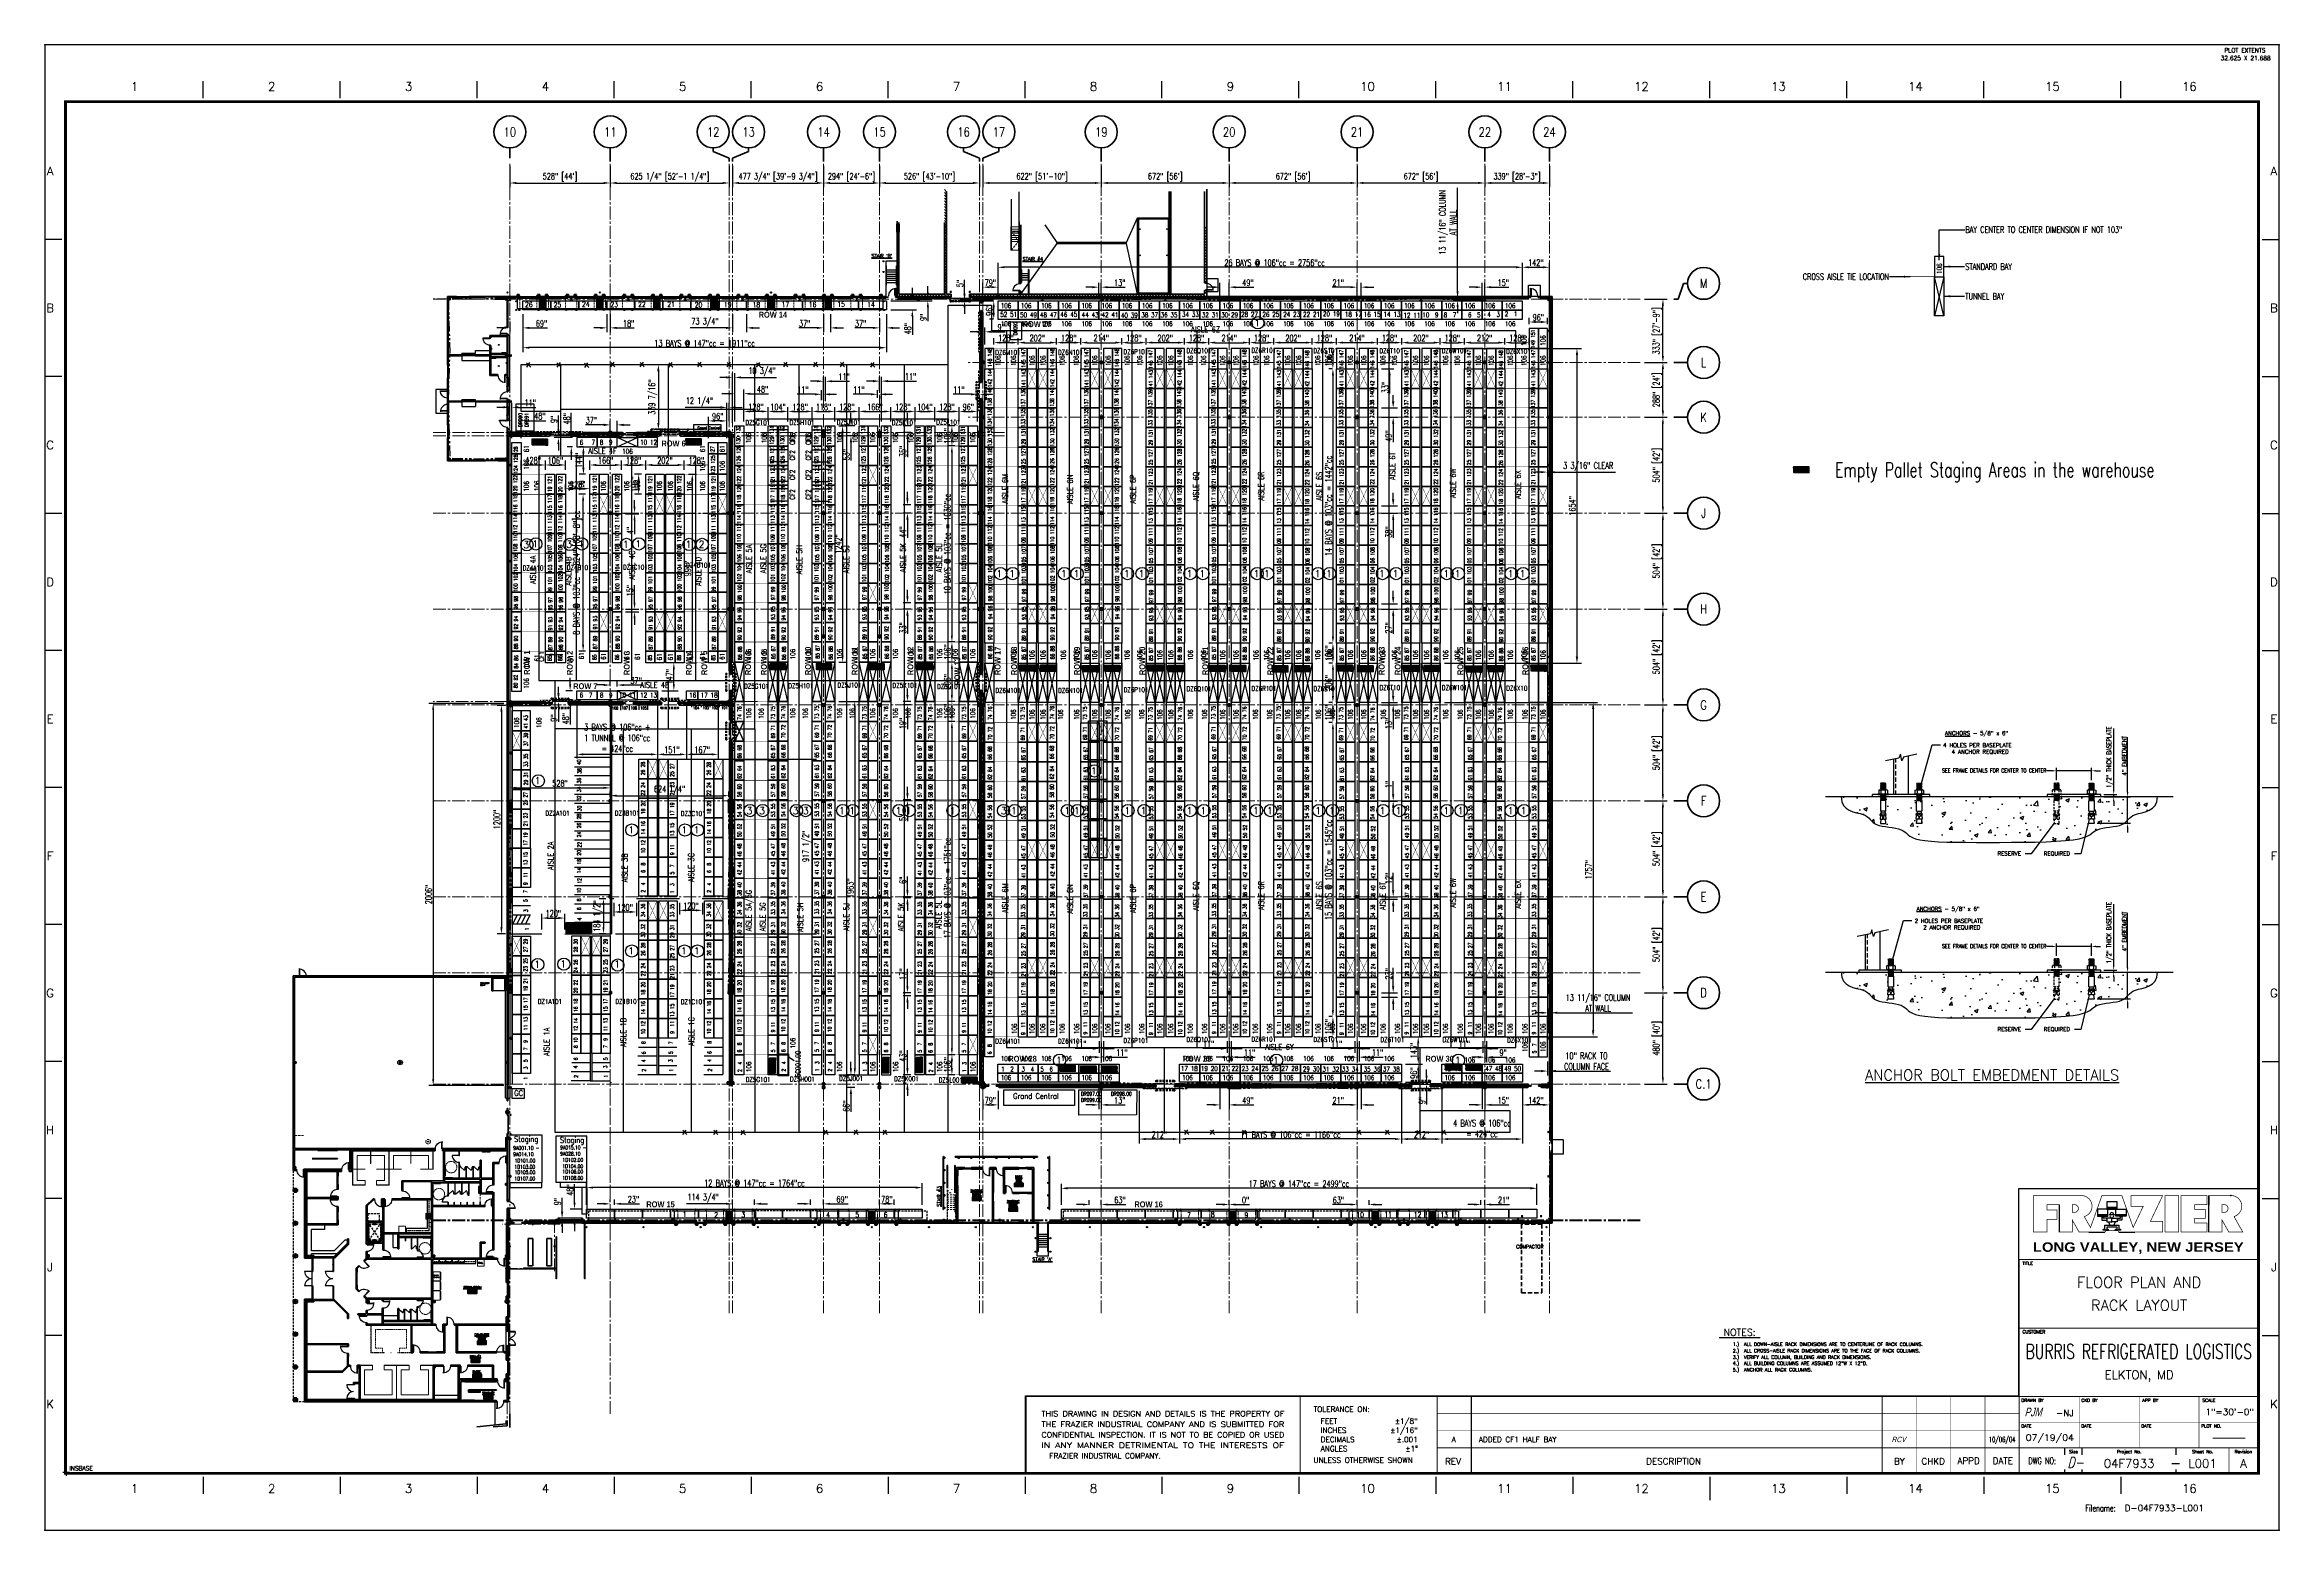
# Model space of a CAD drawing. Header units: inches. Extents: x -1028 to 37906, y -2339 to 19896.
# Drawn here: x -1028 to 10717, y -2339 to 5468 of the extents above; entities that cross this region are included whole.
import ezdxf
from ezdxf.enums import TextEntityAlignment as Align

# ---------------------------------------------------------------- set-up
doc = ezdxf.new("R2010")
doc.units = ezdxf.units.IN
doc.header["$LTSCALE"] = 90
doc.header["$MEASUREMENT"] = 0
for name, pattern in [('CENTER2', [1.125, 0.75, -0.125, 0.125, -0.125]), ('HIDDEN', [0.375, 0.25, -0.125]), ('HIDDEN2', [0.1875, 0.125, -0.0625]), ('PHANTOM2', [1.25, 0.625, -0.125, 0.125, -0.125, 0.125, -0.125]), ('X02461AFP1$0$HIDDEN2', [0.1875, 0.125, -0.0625]), ('X02461AFP1$0$HIDDEN4', [0.09375, 0.0625, -0.03125]), ('X02461AFP1$0$HIDDEN8', [0.04625, 0.03125, -0.015])]:
    doc.linetypes.add(name, pattern=pattern)
for name, color, linetype in [('BORD', 96, 'Continuous'), ('EXTRA', 35, 'Continuous'), ('FDIM', 2, 'Continuous'), ('HIDDENL', 94, 'HIDDEN'), ('OBJBLUE', 5, 'Continuous'), ('OBJCYAN', 4, 'Continuous'), ('OBJMAG', 6, 'Continuous'), ('OBJRED', 1, 'Continuous'), ('RACKING', 5, 'Continuous'), ('TAG02', 14, 'Continuous'), ('TEXTL', 2, 'Continuous'), ('TXT06', 7, 'Continuous'), ('TXT10', 7, 'Continuous')]:
    doc.layers.add(name, color=color, linetype=linetype)
for name, color, linetype, lineweight in [('X02461AFP1$0$UBOLLARD', 2, 'Continuous', 25), ('X02461AFP1$0$UBOLLARDS', 6, 'Continuous', 40), ('X02461AFP1$0$UCB', 1, 'Continuous', 25), ('X02461AFP1$0$UCENTER', 9, 'CENTER2', 13), ('X02461AFP1$0$UCENTER2', 9, 'CENTER2', 13), ('X02461AFP1$0$UCNT', 4, 'Continuous', 25), ('X02461AFP1$0$UCOL4', 4, 'Continuous', 25), ('X02461AFP1$0$UCOL_CVR', 2, 'Continuous', 25), ('X02461AFP1$0$UCOLB384', 6, 'Continuous', 40), ('X02461AFP1$0$UCOLG1', 9, 'CENTER2', 13), ('X02461AFP1$0$UCOLG2', 7, 'Continuous', 40), ('X02461AFP1$0$UCOLS', 6, 'Continuous', 40), ('X02461AFP1$0$UCOLS1', 2, 'Continuous', 25), ('X02461AFP1$0$UCOLS2', 2, 'Continuous', 25), ('X02461AFP1$0$UCOLS3', 6, 'Continuous', 40), ('X02461AFP1$0$UCONC_PAD', 2, 'Continuous', 25), ('X02461AFP1$0$UCURB1', 4, 'Continuous', 25), ('X02461AFP1$0$UDK_HATCH', 9, 'Continuous', 13), ('X02461AFP1$0$UDKB', 2, 'Continuous', 25), ('X02461AFP1$0$UDKL', 2, 'Continuous', 25), ('X02461AFP1$0$UDKL-1', 9, 'X02461AFP1$0$HIDDEN4', 13), ('X02461AFP1$0$UDKS', 6, 'Continuous', 40), ('X02461AFP1$0$UDR', 1, 'Continuous', 25), ('X02461AFP1$0$UELEV', 2, 'HIDDEN2', 25), ('X02461AFP1$0$UEQ_KIT', 9, 'Continuous', 13), ('X02461AFP1$0$UEQH', 6, 'HIDDEN', 40), ('X02461AFP1$0$UEQUIP', 4, 'Continuous', 25), ('X02461AFP1$0$UFACCESS', 2, 'HIDDEN2', 25), ('X02461AFP1$0$UFLD', 4, 'Continuous', 25), ('X02461AFP1$0$UFLSL', 2, 'Continuous', 25), ('X02461AFP1$0$UFLSL2A', 2, 'HIDDEN2', 25), ('X02461AFP1$0$UFLSL_1', 8, 'HIDDEN2', 13), ('X02461AFP1$0$UFURL', 9, 'Continuous', 13), ('X02461AFP1$0$UFUT_DK', 4, 'HIDDEN2', 25), ('X02461AFP1$0$UFUT_FURN', 9, 'X02461AFP1$0$HIDDEN4', 13), ('X02461AFP1$0$UFUT_WALL', 9, 'X02461AFP1$0$HIDDEN4', 13), ('X02461AFP1$0$UGL', 2, 'Continuous', 25), ('X02461AFP1$0$UGP1', 6, 'Continuous', 40), ('X02461AFP1$0$UGP2', 2, 'HIDDEN2', 25), ('X02461AFP1$0$UHANDICAP', 8, 'X02461AFP1$0$HIDDEN4', 13), ('X02461AFP1$0$UHANDRAIL', 6, 'Continuous', 40), ('X02461AFP1$0$UHATCH', 9, 'Continuous', 13), ('X02461AFP1$0$UKIT_EQ', 9, 'Continuous', 13), ('X02461AFP1$0$UKNOCKOUT', 7, 'HIDDEN2', 40), ('X02461AFP1$0$UMECHLOUVER', 11, 'Continuous', 70), ('X02461AFP1$0$UMEZZ', 2, 'HIDDEN2', 25), ('X02461AFP1$0$UNO', 7, 'Continuous', 40), ('X02461AFP1$0$UPLM', 1, 'Continuous', 25), ('X02461AFP1$0$UPLMA', 1, 'Continuous', 25), ('X02461AFP1$0$UPWALL', 9, 'Continuous', 13), ('X02461AFP1$0$URHATCH', 4, 'HIDDEN2', 25), ('X02461AFP1$0$UROOMNAME128', 3, 'Continuous', 50), ('X02461AFP1$0$UROOMNAME48', 3, 'Continuous', 50), ('X02461AFP1$0$UROOMNAME64', 3, 'Continuous', 50), ('X02461AFP1$0$UROOMNAME96', 3, 'Continuous', 50), ('X02461AFP1$0$UROOMNUMBER128', 6, 'Continuous', 40), ('X02461AFP1$0$UROOMNUMBER48', 6, 'Continuous', 40), ('X02461AFP1$0$UROOMNUMBER64', 6, 'Continuous', 40), ('X02461AFP1$0$UROOMNUMBER96', 6, 'Continuous', 40), ('X02461AFP1$0$USIDEWALK', 4, 'Continuous', 25), ('X02461AFP1$0$USTC', 4, 'Continuous', 25), ('X02461AFP1$0$USTEEL', 6, 'Continuous', 40), ('X02461AFP1$0$USTS2', 9, 'HIDDEN2', 13), ('X02461AFP1$0$UTACC', 1, 'Continuous', 25), ('X02461AFP1$0$UTRNCHDRAIN', 4, 'Continuous', 25), ('X02461AFP1$0$UWC1', 7, 'Continuous', 40), ('X02461AFP1$0$UWC2', 3, 'Continuous', 50), ('X02461AFP1$0$UWI1', 6, 'Continuous', 40), ('X02461AFP1$0$UWI2', 6, 'Continuous', 40), ('X02461AFP1$0$UWI2J', 6, 'Continuous', 40), ('X02461AFP1$0$UWIN_GL', 2, 'Continuous', 25), ('X02461AFP1$0$UWIN_SIL', 9, 'Continuous', 13), ('X02461AFP1$0$UWINJ', 4, 'Continuous', 25), ('X02461AFP1$0$UWS1', 6, 'Continuous', 40), ('X02461AFP1$0$UWT', 7, 'Continuous', 40), ('X02461AFP1$0$UWTH', 7, 'Continuous', 40), ('X02461AFP1$0$UWTJ', 7, 'Continuous', 40), ('X02461AFP1$0$UXBRACE', 2, 'PHANTOM2', 25)]:
    doc.layers.add(name, color=color, linetype=linetype, lineweight=lineweight)
doc.styles.add('2thirds', font='romans.shx', dxfattribs={"width": 0.7})
doc.styles.add('Bold', font='bold.shx')
doc.styles.add('BORDER', font='SIMPLEX')
doc.styles.add('DCMARCH', font='stylu.ttf', dxfattribs={"width": 0.75, "oblique": 15})
doc.styles.add('Romand', font='romand.shx')
doc.styles.add('ROMANS', font='romans', dxfattribs={"width": 0.8})
doc.styles.add('Simplex', font='simplex.shx')
doc.styles.add('TXT06', font='ROMAND', dxfattribs={"bigfont": 'SPECIAL'})
doc.styles.add('TXT10', font='ROMANS', dxfattribs={"bigfont": 'SPECIAL'})
doc.styles.add('X02461AFP1$0$3-32', font='ROMANS.SHX', dxfattribs={"height": 22.5})
doc.styles.add('X02461AFP1$0$COLBUB', font='simplex.shx', dxfattribs={"width": 0.8})
doc.styles.add('X02461AFP1$0$STANDARD', font='romans')
doc.dimstyles.new('2tfrac16', dxfattribs={"dimscale": 360, "dimtxt": 0.0938, "dimasz": 0.0938, "dimexe": 0.0625, "dimexo": 0.0625, "dimgap": 0.01, "dimtad": 1, "dimdec": 4, "dimzin": 1, "dimdsep": 46, "dimlunit": 5, "dimtxsty": '2thirds', "dimcen": 0.09, "dimclrd": 256, "dimclre": 256, "dimclrt": 256, "dimadec": 0, "dimazin": 0, "dimtfac": 0.75, "dimtdec": 4, "dimtofl": 0, "dimtmove": 0, "dimatfit": 0, "dimfxl": 1, "dimfrac": 2, "dimtolj": 1, "dimtzin": 0, "dimarcsym": 0})
doc.dimstyles.new('2TFRAC32', dxfattribs={"dimscale": 256, "dimtxt": 0.0938, "dimasz": 0.0938, "dimexe": 0.0625, "dimexo": 0.0625, "dimgap": 0.01, "dimtad": 1, "dimdec": 5, "dimzin": 1, "dimdsep": 46, "dimlunit": 5, "dimtxsty": '2thirds', "dimcen": 0.125, "dimclrd": 256, "dimclre": 256, "dimclrt": 256, "dimadec": 0, "dimazin": 0, "dimtfac": 0.75, "dimtdec": 5, "dimtmove": 0, "dimatfit": 0, "dimfxl": 1, "dimfrac": 2, "dimtolj": 1, "dimtzin": 0, "dimarcsym": 0})
doc.dimstyles.new('2TFRAC32$7', dxfattribs={"dimscale": 256, "dimtxt": 0.0938, "dimasz": 0.0938, "dimexe": 0.0625, "dimexo": 0.0625, "dimgap": 0.01, "dimtad": 0, "dimdec": 5, "dimzin": 1, "dimdsep": 46, "dimlunit": 5, "dimtxsty": '2thirds', "dimcen": 0.125, "dimclrd": 256, "dimclre": 256, "dimclrt": 256, "dimadec": 0, "dimazin": 0, "dimtfac": 0.75, "dimtdec": 5, "dimtmove": 0, "dimatfit": 0, "dimfxl": 1, "dimfrac": 2, "dimtolj": 1, "dimtzin": 0, "dimarcsym": 0})
doc.dimstyles.new('Copy of 2tfrac16 FEET', dxfattribs={"dimscale": 360, "dimtxt": 0.0938, "dimasz": 0.0938, "dimexe": 0.0625, "dimexo": 0.0625, "dimgap": 0.01, "dimtad": 1, "dimdec": 4, "dimzin": 1, "dimdsep": 46, "dimlunit": 5, "dimtxsty": '2thirds', "dimcen": 0.09, "dimclrd": 256, "dimclre": 256, "dimclrt": 256, "dimadec": 0, "dimazin": 0, "dimtfac": 0.75, "dimtdec": 4, "dimtofl": 0, "dimtmove": 0, "dimatfit": 0, "dimfxl": 1, "dimfrac": 2, "dimtolj": 1, "dimtzin": 0, "dimarcsym": 0})
pattern_1 = [(135, (7347.961, -722.264), (-7.424621, -7.424621), [])]
pattern_2 = [(90, (6780.9879, -728.2653), (-1.5, 9e-17), []), (180, (6780.988, -728.265), (-7e-16, -6), [])]
pattern_3 = [(90, (6688.9984, -722.2641), (-1.5, 9e-17), []), (180, (6688.9984, -722.264), (-7e-16, -6), [])]

# ---------------------------------------------------------------- blocks, each defined once
blk = doc.blocks.new('FLOGO')
at = {"layer": 'BORD'}
for p, q in [((0.378, 0.401), (0.378, 0)), ((2.564, 0.534), (2.564, 0.401)), ((2.564, 0), (2.564, 0.534)), ((0.81, 0), (1.044, 0)), ((1.248, 0), (1.482, 0))]:
    blk.add_line(p, q, dxfattribs=at)
at = {"layer": 'BORD', "const_width": 0.0101}
for points in [[(1.887, 0.534), (1.708, 0.156), (1.887, 0.156), (1.887, 0), (1.248, 0), (1.235, 0.022), (1.057, 0.022), (1.046, 0), (0.668, 0), (0.567, 0.178), (0.567, 0), (0.378, 0), (0.378, 0.401), (0.2, 0.401), (0.2, 0.323), (0.347, 0.323), (0.347, 0.189), (0.2, 0.189), (0.2, 0), (0, 0), (0, 0.534), (0.378, 0.534), (0.645, 0.534), (0.701, 0.534, -0.869818), (0.743, 0.228), (0.834, 0.067), (1.001, 0.534), (1.291, 0.534), (1.457, 0.069), (1.604, 0.378), (1.426, 0.378), (1.426, 0.534), (1.893, 0.534)], [(2.564, 0.534), (2.831, 0.534), (2.564, 0.534), (2.564, 0), (2.753, 0), (2.753, 0.178), (2.854, 0), (3.058, 0), (2.929, 0.228, 0.869818), (2.887, 0.534), (2.831, 0.534)]]:
    blk.add_lwpolyline(points, format="xyb", dxfattribs=at)
for points in [[(0.601, 0.289), (0.567, 0.289), (0.567, 0.401), (0.601, 0.401, -1)], [(2.753, 0.289), (2.753, 0.401), (2.787, 0.401, -1), (2.787, 0.289)]]:
    blk.add_lwpolyline(points, format="xyb", close=True, dxfattribs=at)
at = {"layer": 'BORD'}
for points in [[(0.936, 0.255), (1.089, 0.255), (1.089, 0.337), (0.936, 0.337)], [(1.07, 0.358), (1.224, 0.358), (1.224, 0.44), (1.07, 0.44)], [(1.073, 0.337), (1.221, 0.337), (1.221, 0.358), (1.073, 0.358)], [(1.089, 0.343), (1.137, 0.343), (1.137, 0.352), (1.089, 0.352)], [(1.205, 0.343), (1.157, 0.343), (1.157, 0.352), (1.205, 0.352)], [(1.356, 0.255), (1.203, 0.255), (1.203, 0.337), (1.356, 0.337)], [(0.938, 0.234), (1.086, 0.234), (1.086, 0.255), (0.938, 0.255)], [(0.954, 0.24), (1.002, 0.24), (1.002, 0.25), (0.954, 0.25)], [(1.07, 0.071), (1.07, 0.041), (1.091, 0.041), (1.091, 0.027), (1.021, 0.027), (1.021, 0.041), (1.043, 0.041), (1.043, 0.102), (1.249, 0.102), (1.249, 0.041), (1.271, 0.041), (1.271, 0.027), (1.2, 0.027), (1.2, 0.041), (1.222, 0.041), (1.222, 0.071)], [(1.07, 0.24), (1.022, 0.24), (1.022, 0.25), (1.07, 0.25)], [(1.11, 0.251), (1.11, 0.256), (1.182, 0.256), (1.182, 0.251)], [(1.354, 0.234), (1.206, 0.234), (1.206, 0.255), (1.354, 0.255)], [(1.222, 0.24), (1.27, 0.24), (1.27, 0.25), (1.222, 0.25)], [(1.338, 0.24), (1.29, 0.24), (1.29, 0.25), (1.338, 0.25)]]:
    blk.add_lwpolyline(points, close=True, dxfattribs=at)
at = {"layer": 'BORD', "const_width": 0.0101}
for points in [[(1.921, 0), (1.921, 0.534), (2.121, 0.534), (2.121, 0)], [(2.154, 0), (2.154, 0.534), (2.533, 0.534), (2.533, 0.401), (2.355, 0.401), (2.355, 0.334), (2.51, 0.334), (2.51, 0.2), (2.355, 0.2), (2.355, 0.134), (2.533, 0.134), (2.533, 0)]]:
    blk.add_lwpolyline(points, close=True, dxfattribs=at)
at = {"layer": 'BORD'}
for points in [[(1.07, 0.205), (1.07, 0.15), (1.146, 0.15), (1.146, 0.205), (1.021, 0.205), (1.021, 0.226), (1.034, 0.226), (1.034, 0.234), (0.988, 0.234), (0.988, 0.226), (1.001, 0.226), (1.001, 0.174), (1.07, 0.174)], [(1.096, 0.15), (1.115, 0.102)], [(1.127, 0.205), (1.13, 0.216)], [(1.222, 0.205), (1.222, 0.15), (1.146, 0.15), (1.146, 0.205), (1.271, 0.205), (1.271, 0.226), (1.257, 0.226), (1.257, 0.234), (1.304, 0.234), (1.304, 0.226), (1.291, 0.226), (1.291, 0.174), (1.222, 0.174)], [(1.165, 0.205), (1.162, 0.216)], [(1.196, 0.15), (1.177, 0.102)]]:
    blk.add_lwpolyline(points, dxfattribs=at)
for points in [[(1.174, 0.256, 0.378608), (1.146, 0.285, 0.378608), (1.118, 0.256, 0.378608)], [(1.121, 0.251, 0.351419), (1.123, 0.23), (1.127, 0.225, 0.337041), (1.146, 0.205, 0.337041), (1.165, 0.225), (1.169, 0.23, 0.351419), (1.171, 0.251)]]:
    blk.add_lwpolyline(points, format="xyb", dxfattribs=at)
blk.add_point((2.884, 0.534), dxfattribs=at)
blk.add_point((2.884, 0.534), dxfattribs=at)
blk = doc.blocks.new('sbord_d')
at = {"layer": 'BORD'}
for p, q in [((2, 20.062), (2, 20.312)), ((4, 20.062), (4, 20.312)), ((6, 20.062), (6, 20.312)), ((8, 20.062), (8, 20.312)), ((10, 20.062), (10, 20.312)), ((12, 20.062), (12, 20.312)), ((14, 20.062), (14, 20.312)), ((16, 20.062), (16, 20.312)), ((18, 20.062), (18, 20.312)), ((20, 20.062), (20, 20.312)), ((22, 20.062), (22, 20.312)), ((24, 20.062), (24, 20.312)), ((26, 20.062), (26, 20.312)), ((28, 20.062), (28, 20.312)), ((30, 20.062), (30, 20.312)), ((-0.062, 18), (-0.312, 18)), ((32.063, 18), (32.312, 18)), ((-0.062, 16), (-0.312, 16)), ((32.063, 16), (32.312, 16)), ((-0.062, 14), (-0.312, 14)), ((32.063, 14), (32.312, 14)), ((-0.062, 12), (-0.312, 12)), ((32.063, 12), (32.312, 12)), ((-0.062, 10), (-0.312, 10)), ((32.063, 10), (32.312, 10)), ((-0.062, 8), (-0.312, 8)), ((32.063, 8), (32.312, 8)), ((-0.062, 6), (-0.312, 6)), ((32.063, 6), (32.312, 6)), ((-0.062, 4), (-0.312, 4)), ((32.063, 4), (32.312, 4)), ((-0.062, 2), (-0.312, 2)), ((32.063, 2), (32.312, 2)), ((28.848, 0.821), (28.848, 0.821)), ((29.182, 0.258), (29.182, 0.354)), ((29.432, 0.258), (29.432, 0.354)), ((30.807, 0.258), (30.807, 0.354)), ((29.182, -0.016), (29.182, 0.044)), ((29.432, -0.016), (29.432, 0.044)), ((30.807, -0.016), (30.807, 0.044)), ((2, -0.062), (2, -0.312)), ((4, -0.062), (4, -0.312)), ((6, -0.062), (6, -0.312)), ((8, -0.062), (8, -0.312)), ((10, -0.062), (10, -0.312)), ((12, -0.062), (12, -0.312)), ((14, -0.062), (14, -0.312)), ((16, -0.062), (16, -0.312)), ((18, -0.062), (18, -0.312)), ((20, -0.062), (20, -0.312)), ((22, -0.062), (22, -0.312)), ((24, -0.062), (24, -0.406)), ((26, -0.062), (26, -0.312)), ((28, -0.062), (28, -0.312)), ((30, -0.062), (30, -0.312))]:
    blk.add_line(p, q, dxfattribs=at)
at = {"layer": 'BORD', "const_width": 0.0313}
blk.add_lwpolyline([(-0.016, -0.016), (32.016, -0.016), (32.016, 20.016), (-0.016, 20.016)], close=True, dxfattribs=at)
at = {"layer": 'BORD'}
for points, const_width in [([(28.516, -0.016), (28.516, 0.359), (28.516, 0.734), (28.516, 1.109), (28.516, 2.109), (28.516, 3.109), (32.016, 3.109)], 0.0156), ([(28.516, 2.109), (32.016, 2.109)], 0.0156), ([(18.016, 1.109), (14.016, 1.109), (14.016, -0.016)], 0.0156), ([(20.016, 1.109), (18.016, 1.109), (18.016, -0.016)], 0.0156), ([(28.516, 1.109), (28.016, 1.109), (27.516, 1.109), (27.016, 1.109), (26.516, 1.109), (20.516, 1.109), (20.016, 1.109), (20.016, 0.859)], 0.0156), ([(20.516, 1.109), (20.516, 0.859)], 0.0156), ([(26.516, 1.109), (26.516, 0.859)], 0.0156), ([(27.016, 1.109), (27.016, 0.859)], 0.00781), ([(27.516, 1.109), (27.516, 0.859)], 0.00781), ([(28.016, 1.109), (28.016, 0.859)], 0.00781), ([(28.516, 1.109), (32.016, 1.109)], 0.0156), ([(29.391, 1.109), (29.391, 0.734), (29.391, 0.359)], 0.00781), ([(30.266, 1.109), (30.266, 0.734), (30.266, 0.359)], 0.00781), ([(31.141, 1.109), (31.141, 0.734), (31.141, 0.359)], 0.00781), ([(20.016, 0.859), (20.016, 0.609)], 0.0156), ([(20.016, 0.859), (28.516, 0.859)], 0.00781), ([(20.516, 0.859), (20.516, 0.609)], 0.0156), ([(26.516, 0.859), (26.516, 0.609)], 0.0156), ([(27.016, 0.859), (27.016, 0.609)], 0.00781), ([(27.516, 0.859), (27.516, 0.609)], 0.00781), ([(28.016, 0.859), (28.016, 0.609)], 0.00781), ([(28.516, 0.734), (32.016, 0.734)], 0.00781), ([(20.016, 0.609), (20.016, 0.359)], 0.0156), ([(20.016, 0.359), (28.516, 0.359)], 0.0156), ([(20.016, 0.359), (20.016, 0)], 0.0156), ([(20.016, 0.609), (28.516, 0.609)], 0.00781), ([(20.516, 0.609), (20.516, 0.359)], 0.0156), ([(20.516, 0.359), (20.516, 0)], 0.0156), ([(26.516, 0.609), (26.516, 0.359)], 0.0156), ([(26.516, 0.359), (26.516, 0)], 0.0156), ([(27.016, 0.609), (27.016, 0.359)], 0.00781), ([(27.016, 0.359), (27.016, 0)], 0.00781), ([(27.516, 0.609), (27.516, 0.359)], 0.00781), ([(27.516, 0.359), (27.516, 0)], 0.00781), ([(28.016, 0.609), (28.016, 0.359)], 0.00781), ([(28.016, 0.359), (28.016, 0)], 0.00781), ([(28.516, 0.359), (32.016, 0.359)], 0.0156), ([(31.578, 0.359), (31.578, -0.016)], 0.00781)]:
    blk.add_lwpolyline(points, dxfattribs=dict(at, const_width=const_width))
at = {"layer": 'EXTRA'}
for p, q in [((0.049, 0), (-0.049, 0)), ((0, 0.049), (0, -0.049))]:
    blk.add_line(p, q, dxfattribs=at)
for points in [[(-0.312, -0.844), (32.312, -0.844), (32.312, 20.844), (-0.312, 20.844)], [(0, 0), (32, 0), (32, 20), (0, 20)]]:
    blk.add_lwpolyline(points, close=True, dxfattribs=at)
blk.add_lwpolyline([(14.008, 0), (14.008, 1.117), (28.508, 1.117), (28.508, 4.144), (32, 4.144)], dxfattribs=at)
at = {"layer": 'TEXTL'}
for p in [(-0.312, 20.844), (32.312, 20.844), (0, 20), (32, 20), (0, 0), (32, 0), (-0.312, -0.844), (32.312, -0.844)]:
    blk.add_point(p, dxfattribs=at)
at = {"layer": 'BORD'}
blk.add_blockref('FLOGO', (28.722, 3.509), dxfattribs=at)
at = {"layer": 'BORD', "style": 'Romand'}
for s, p in [('1', (1, 20.234)), ('2', (3, 20.234)), ('3', (5, 20.234)), ('4', (7, 20.234)), ('5', (9, 20.234)), ('6', (11, 20.234)), ('7', (13, 20.234)), ('8', (15, 20.234)), ('9', (17, 20.234)), ('10', (19, 20.234)), ('11', (21, 20.234)), ('12', (23, 20.234)), ('13', (25, 20.234)), ('14', (27, 20.234)), ('15', (29, 20.234)), ('16', (31, 20.234)), ('A', (-0.234, 19)), ('A', (32.234, 19)), ('B', (-0.234, 17)), ('B', (32.234, 17)), ('C', (-0.234, 15)), ('C', (32.234, 15)), ('D', (-0.234, 13)), ('D', (32.234, 13)), ('E', (-0.234, 11)), ('E', (32.234, 11)), ('F', (-0.234, 9)), ('F', (32.234, 9)), ('G', (-0.234, 7)), ('G', (32.234, 7)), ('H', (-0.234, 5)), ('H', (32.234, 5)), ('J', (-0.234, 3)), ('J', (32.234, 3)), ('K', (-0.234, 1)), ('K', (32.234, 1)), ('1', (1, -0.234)), ('2', (3, -0.234)), ('3', (5, -0.234)), ('4', (7, -0.234)), ('5', (9, -0.234)), ('6', (11, -0.234)), ('7', (13, -0.234)), ('8', (15, -0.234)), ('9', (17, -0.234)), ('10', (19, -0.234)), ('11', (21, -0.234)), ('12', (23, -0.234)), ('13', (25, -0.234)), ('14', (27, -0.234)), ('15', (29, -0.234)), ('16', (31, -0.234))]:
    blk.add_text(s, height=0.125, dxfattribs=at).set_placement(p, align=Align.MIDDLE)
at = {"layer": 'BORD'}
for s, height, style, width, p, p2 in [('LONG VALLEY, NEW JERSEY', 0.138, 'Bold', 0.943702, (28.715, 3.222), (31.792, 3.222)), ('THIS DRAWING IN DESIGN AND DETAILS IS THE PROPERTY OF', 0.07812, 'Simplex', 0.958828, (14.24, 0.819), (17.786, 0.819)), ('THE FRAZIER INDUSTRIAL COMPANY AND IS SUBMITTED FOR', 0.07812, 'Simplex', 0.982552, (14.24, 0.665), (17.786, 0.665)), ('CONFIDENTIAL INSPECTION. IT IS NOT TO BE COPIED OR USED', 0.07812, 'Simplex', 0.947391, (14.24, 0.512), (17.786, 0.512)), ('IN ANY MANNER DETRIMENTAL TO THE INTERESTS OF', 0.07812, 'Simplex', 1.101821, (14.24, 0.358), (17.786, 0.358))]:
    blk.add_text(s, height=height, dxfattribs=dict(at, style=style, width=width)).set_placement(p, p2, align=Align.FIT)
for s, height, style, p in [('TITLE', 0.0469, 'BORDER', (28.563, 3.031)), ('CUSTOMER', 0.0469, 'BORDER', (28.563, 2.031)), ('DRAWN BY', 0.0469, 'BORDER', (28.547, 1.031)), ('CKD BY', 0.0469, 'BORDER', (29.422, 1.031)), ('APP BY', 0.0469, 'BORDER', (30.313, 1.031)), ('SCALE', 0.0469, 'BORDER', (31.188, 1.031)), ('TOLERANCE ON:', 0.07812, 'Simplex', (18.213, 0.884)), ('FEET', 0.0781, 'Simplex', (18.317, 0.711)), ('INCHES', 0.0781, 'Simplex', (18.317, 0.577)), ('DATE', 0.0469, 'BORDER', (28.547, 0.656)), ('-NJ', 0.0938, 'Simplex', (29.054, 0.821)), ('DATE', 0.0469, 'BORDER', (29.422, 0.656)), ('DATE', 0.0469, 'BORDER', (30.297, 0.656)), ('PLOT NO.', 0.0469, 'BORDER', (31.172, 0.656)), ('ANGLES', 0.0781, 'Simplex', (18.317, 0.309)), ('DECIMALS', 0.0781, 'Simplex', (18.317, 0.443)), ('UNLESS OTHERWISE SHOWN', 0.07812, 'Simplex', (18.212, 0.14))]:
    blk.add_text(s, height=height, dxfattribs=dict(at, style=style)).set_placement(p)
at = {"layer": 'BORD', "style": 'Simplex'}
for s, p in [('%%p1/16"', (19.735, 0.577)), ('%%p1/8"', (19.735, 0.711)), ('%%p.001', (19.735, 0.443)), ('%%p1%%d', (19.735, 0.309))]:
    blk.add_text(s, height=0.0781, dxfattribs=at).set_placement(p, align=Align.RIGHT)
at = {"layer": 'BORD'}
for s, height, style, p in [('Size', 0.0469, 'BORDER', (29.307, 0.281)), ('Project No.', 0.04688, 'BORDER', (30.12, 0.281)), ('Sheet No.', 0.0469, 'BORDER', (31.193, 0.281)), ('Revision', 0.0469, 'BORDER', (31.789, 0.281)), ('FRAZIER INDUSTRIAL COMPANY.', 0.07812, 'Simplex', (15.169, 0.204)), ('REV', 0.0938, 'BORDER', (20.25, 0.117)), ('DESCRIPTION', 0.09375, 'BORDER', (23.469, 0.117)), ('BY', 0.0938, 'BORDER', (26.766, 0.117)), ('CHKD', 0.0938, 'BORDER', (27.259, 0.117)), ('APPD', 0.0938, 'Simplex', (27.776, 0.124)), ('DATE', 0.0938, 'Simplex', (28.276, 0.124))]:
    blk.add_text(s, height=height, dxfattribs=dict(at, style=style)).set_placement(p, align=Align.CENTER)
at = {"layer": 'BORD', "style": '2thirds', "width": 0.7}
for s, p in [('DWG NO:', (28.851, 0.124)), ('Filename:', (29.703, -0.567))]:
    blk.add_text(s, height=0.0938, dxfattribs=at).set_placement(p, align=Align.CENTER)
at = {"layer": 'BORD', "style": 'Romand', "oblique": 15, "width": 0.75}
for s, height, p in [('D-', 0.1562, (29.218, 0.067)), ('-', 0.188, (30.7, 0.051))]:
    blk.add_text(s, height=height, dxfattribs=at).set_placement(p)
at = {"layer": 'EXTRA', "style": 'Simplex'}
for s, p in [('32.625 X 21.688', (31.457, 20.617)), ('PLOT EXTENTS', (31.511, 20.732)), ('INSBASE', (0.048, 0.031))]:
    blk.add_text(s, height=0.0625, dxfattribs=at).set_placement(p)
at = {"layer": 'TEXTL', "flags": 8}
for tag, height, style, p in [('TITLE1', 0.156, 'Simplex', (30.266, 2.776)), ('TITLE2', 0.156, 'Simplex', (30.266, 2.443)), ('CHK', 0.0938, 'Simplex', (29.828, 0.883)), ('APP', 0.0938, 'Simplex', (30.703, 0.883)), ('JOB#', 0.125, 'Romand', (30.12, 0.133)), ('SHT', 0.125, 'Romand', (31.193, 0.133)), ('REV', 0.125, 'Romand', (31.789, 0.133))]:
    blk.add_attdef(tag, text='', height=height, dxfattribs=dict(at, style=style)).set_placement(p, align=Align.MIDDLE)
at = {"layer": 'TEXTL', "style": 'Simplex', "flags": 8}
for tag, height, p in [('CUSTOMER', 0.156, (30.266, 1.697)), ('LOCATION', 0.125, (30.266, 1.364)), ('REVC', 0.0781, (20.259, 0.945)), ('CCHK', 0.0781, (27.255, 0.943)), ('REVB', 0.0781, (20.259, 0.695)), ('BCHK', 0.0781, (27.255, 0.683)), ('REVA', 0.0781, (20.259, 0.445)), ('ACHK', 0.0781, (27.255, 0.443))]:
    blk.add_attdef(tag, text='', height=height, dxfattribs=at).set_placement(p, align=Align.CENTER)
at = {"layer": 'TEXTL', "flags": 8}
for tag, p, height, style in [('REVCDESC', (20.625, 0.943), 0.0781, 'Simplex'), ('REVBDESC', (20.625, 0.683), 0.0781, 'Simplex'), ('REVADESC', (20.625, 0.443), 0.0781, 'Simplex'), ('DWG#', (30.055, -0.566), 0.0938, 'Romand')]:
    blk.add_attdef(tag, p, '', height=height, dxfattribs=dict(at, style=style))
at = {"layer": 'TEXTL', "style": 'DCMARCH', "oblique": 15, "width": 0.75, "flags": 8}
for tag, p in [('CBY', (26.755, 0.943)), ('BBY', (26.755, 0.683)), ('ABY', (26.755, 0.443))]:
    blk.add_attdef(tag, text='', height=0.0781, dxfattribs=at).set_placement(p, align=Align.CENTER)
at = {"layer": 'TEXTL', "style": 'Simplex', "flags": 8}
for tag, height, width, p, p2 in [('CAPP', 0.0781, 1.292308, (27.588, 0.944), (27.963, 0.944)), ('CDT', 0.0781, 1.866, (28.071, 0.943), (28.46, 0.943)), ('BAPP', 0.0781, 1.292308, (27.588, 0.683), (27.963, 0.683)), ('BDT', 0.0781, 1.866, (28.071, 0.683), (28.46, 0.683)), ('SCALE', 0.0938, 1.702732, (31.234, 0.837), (31.941, 0.837)), ('AAPP', 0.0781, 1.275949, (27.588, 0.443), (27.963, 0.443)), ('ADT', 0.0781, 1.833263, (28.071, 0.443), (28.46, 0.443)), ('DATE', 0.0938, 2.134634, (28.609, 0.462), (29.315, 0.462)), ('CHKDT', 0.0938, 1.555556, (29.484, 0.462), (30.172, 0.462)), ('APPDT', 0.0938, 1.555556, (30.359, 0.462), (31.047, 0.462)), ('PLOT#', 0.0938, 8.555556, (31.234, 0.462), (31.922, 0.462))]:
    blk.add_attdef(tag, text='', height=height, dxfattribs=dict(at, width=width)).set_placement(p, p2, align=Align.FIT)
at = {"layer": 'TEXTL', "style": 'DCMARCH', "oblique": 15, "width": 0.75, "flags": 8}
blk.add_attdef('DRBY', (28.593, 0.821), '', height=0.125, dxfattribs=at)
blk = doc.blocks.new('TUNN')
for p, q in [((0, 0), (1, 1)), ((1, 0), (0, 1))]:
    blk.add_line(p, q)
blk.add_lwpolyline([(1, 0), (0, 0), (0, 1), (1, 1)], close=True)
blk = doc.blocks.new('BAY')
blk.add_lwpolyline([(1, 1), (1, 0), (0, 0), (0, 1)], close=True)
blk = doc.blocks.new('X02461AFP1$0$30DRM')
for p, q in [((2, 2), (2, 38)), ((2, 2), (4, 2)), ((4, 2), (4, 38)), ((4, 2), (4, 2))]:
    blk.add_line(p, q)
for points in [[(0, -2), (0, 2), (2, 2), (2, -2)], [(38, -2), (38, 2), (40, 2), (40, -2)]]:
    blk.add_lwpolyline(points, close=True)
blk.add_arc((2, 2), 36, 0, 95)
blk = doc.blocks.new('X02461AFP1$0$24GRBAR')
at = {"layer": 'X02461AFP1$0$UPLMA'}
for p, q in [((-1.5, 0.5), (1.5, 0.5)), ((-1.5, 0), (-1.5, 0.5)), ((1.5, 0), (-1.5, 0)), ((-0.75, 0.5), (-0.75, 0.75)), ((0.75, 0.5), (0.75, 0.75)), ((1.5, 3), (22.5, 3)), ((1.5, 1.5), (22.5, 1.5)), ((1.5, 0.5), (1.5, 0)), ((25.5, 0.5), (22.5, 0.5)), ((22.5, 0.5), (22.5, 0)), ((22.5, 0), (25.5, 0)), ((23.25, 0.5), (23.25, 0.75)), ((24.75, 0.5), (24.75, 0.75)), ((25.5, 0), (25.5, 0.5))]:
    blk.add_line(p, q, dxfattribs=at)
for centre, radius, start, end in [((1.5, 0.75), 2.25, 90, 180), ((1.5, 0.75), 0.75, 90, 180), ((22.5, 0.75), 2.25, 0, 90), ((22.5, 0.75), 0.75, 0, 90)]:
    blk.add_arc(centre, radius, start, end, dxfattribs=at)
blk = doc.blocks.new('X02461AFP1$0$K_STOVE')
at = {"layer": 'X02461AFP1$0$UEQ_KIT'}
for p, q in [((0, 28, 23), (30, 28, 37)), ((6, 28, 14), (0, 28)), ((30, 28, 14), (0, 28)), ((30, 28, 14), (0, 28)), ((0, 27, 30), (0, 3, 30)), ((0, 3), (0, 27)), ((30, 16, 35), (0, 16, 51)), ((30, 3, 14), (0, 3)), ((30, 1, 7), (0, 1, 11)), ((30, 1, 14), (0, 1)), ((0, 1, -13), (30, 1, -17)), ((0, 0, 30), (30, 0, 7)), ((1, -1, 5), (1, 0, 5)), ((2, 29, 33), (30, 29, 17)), ((2, 29, 33), (2, 10, 33)), ((2, 10, 33), (2, 29, 33)), ((2, 10, 33), (30, 10, 17)), ((5, 10, 33), (2, 10, 33)), ((2, 0, 5), (2, -1, 5)), ((3, 30, -5), (3, 31, -5)), ((3, 31, -5), (3, 31, -5)), ((3, 31, -5), (3, 30, -5)), ((7, 22, 30), (4, 22, 30)), ((8, 23, 30), (5, 25, 30)), ((8, 20, 30), (5, 18, 30)), ((8, 11, 30), (5, 13, 30)), ((5, 10, 14), (25, 10, -2)), ((5, 10, 33), (25, 10, 17)), ((8, 8, 30), (5, 6, 30)), ((6, 10, 20), (6, 25, 20)), ((6, 10, 20), (24, 10, 4)), ((7, 10, 22), (7, 8, 22)), ((11, 10, 14), (7, 10, 14)), ((7, 8, 22), (8, 8, 22)), ((8, 10, 22), (8, 8, 22)), ((8, 9, 22), (22, 9, 5)), ((22, 8, 5), (8, 8, 22)), ((9, 27, 30), (9, 23, 30)), ((9, 21, 33), (23, 21, 17)), ((9, 19, 33), (9, 21, 33)), ((9, 20, 30), (9, 16, 30)), ((23, 19, 17), (9, 19, 33)), ((9, 15, 30), (9, 11, 30)), ((9, 8, 30), (9, 4, 30)), ((13, 25, 30), (10, 23, 30)), ((13, 18, 30), (10, 20, 30)), ((13, 13, 30), (10, 11, 30)), ((13, 6, 30), (10, 8, 30)), ((18, 10, 14), (14, 10, 14)), ((19, 22, 30), (16, 22, 30)), ((20, 23, 30), (17, 25, 30)), ((20, 20, 30), (17, 18, 30)), ((20, 11, 30), (17, 13, 30)), ((20, 8, 30), (17, 6, 30)), ((23, 10, 14), (19, 10, 14)), ((21, 27, 30), (21, 23, 30)), ((21, 20, 30), (21, 16, 30)), ((21, 15, 30), (21, 11, 30)), ((21, 8, 30), (21, 4, 30)), ((25, 25, 30), (22, 23, 30)), ((25, 18, 30), (22, 20, 30)), ((25, 13, 30), (22, 11, 30)), ((22, 10, 5), (22, 8, 5)), ((25, 6, 30), (22, 8, 30)), ((23, 8, 5), (22, 8, 5)), ((27, 22, 30), (23, 22, 30)), ((23, 21, 17), (23, 19, 17)), ((27, 10, 30), (23, 10, 30)), ((23, 10, 5), (23, 8, 5)), ((24, 10, 4), (24, 25, 4)), ((24, 6, 22), (24, 10, 22)), ((24, 10, 22), (24, 6, 22)), ((24, 6, 22), (24, 6, 22)), ((30, 10, 17), (25, 10, 17)), ((28, 10, 1), (26, 10, 1)), ((28, 0, 5), (28, -1, 5)), ((29, -1, 5), (29, 0, 5)), ((30, 29, 17), (30, 10, 17)), ((30, 29, 17), (30, 10, 17)), ((2, -1, 5), (1, -1, 5)), ((1, -1, 4), (2, -1, 4)), ((28, 0, 4), (2, 0, 4)), ((2, -1, 4), (28, -1, 4)), ((28, -1, 5), (29, -1, 5)), ((29, -1, 4), (28, -1, 4))]:
    blk.add_line(p, q, dxfattribs=at)
for centre, radius in [((9, 22, 30), 4.37), ((9, 10, 30), 4.37), ((21, 22, 30), 4.37), ((21, 10, 30), 4.37), ((24, 6, 22), 0.562), ((28, 30, 18), 0.375)]:
    blk.add_circle(centre, radius, dxfattribs=at)
for points, invisible_edges in [([(0, 30), (30, 30, 14), (30, 1, 14), (0, 1)], 4), ([(0, 1, 2), (30, 1, 14), (30, 0, 12), (0, 0)], 1)]:
    blk.add_3dface(points, dxfattribs=dict(at, invisible_edges=invisible_edges))
for points in [[(0, 1, 6), (0, 0), (0, 1, -13)], [(30, 0), (0, 0), (0, 1, -13), (30, 1, -13)], [(0, 0, 16), (30, 0, 12), (30, 1, 12), (0, 1, 16)], [(1, 1, 5), (1, -1, 5), (1, -1, 4), (1, 1, 4)], [(2, 1, 5), (1, 1, 5), (1, -1, 5), (2, -1, 5)], [(2, 10, 33), (2, 29, 33), (30, 29, 17), (30, 10, 17)], [(2, 1, 5), (2, -1, 5), (2, -1, 4), (2, 1, 4)], [(24, 25, 8), (24, 10, 8), (6, 10, 24), (6, 25, 24)], [(8, 10, 23), (7, 10, 23), (7, 8, 23), (8, 8, 23)], [(8, 9, 23), (22, 9, 6), (22, 8, 6), (8, 8, 23)], [(22, 10, 6), (23, 10, 6), (23, 8, 6), (22, 8, 6)], [(28, 1, 5), (28, -1, 5), (28, -1, 4), (28, 1, 4)], [(28, 1, 5), (29, 1, 5), (29, -1, 5), (28, -1, 5)], [(29, 1, 5), (29, -1, 5), (29, -1, 4), (29, 1, 4)], [(28, 0, 5), (2, 0, 5), (2, -1, 5), (28, -1, 5)]]:
    blk.add_3dface(points, dxfattribs=at)
blk = doc.blocks.new('X02461AFP1$0$WIN72')
at = {"layer": 'X02461AFP1$0$UGL'}
for p, q in [((70, 5), (2, 5)), ((2, 0), (70, 0))]:
    blk.add_line(p, q, dxfattribs=at)
for points in [[(0, 0), (0, 5), (2, 5), (2, 0)], [(70, 0), (70, 5), (72, 5), (72, 0)]]:
    blk.add_lwpolyline(points, close=True, dxfattribs=at)
at = {"layer": 'X02461AFP1$0$UGL', "const_width": 0.25}
blk.add_lwpolyline([(70, 2.5), (2, 2.5)], dxfattribs=at)
blk = doc.blocks.new('X02461AFP1$0$HC_GRBAR')
at = {"layer": 'Defpoints'}
blk.add_line((0, 0), (0, 0), dxfattribs=at)
blk.add_line((0, 0), (0, 0), dxfattribs=at)
at = {"layer": 'X02461AFP1$0$UPLMA'}
for p, q in [((0, 52), (0, 55)), ((0, 55), (0, 52)), ((0, 55), (1, 55)), ((0, 55), (0, 55)), ((0, 53), (1, 53)), ((0, 52), (0, 52)), ((0, 10), (0, 13)), ((0, 13), (0, 10)), ((0, 13), (0, 13)), ((0, 13), (1, 13)), ((0, 11), (1, 11)), ((0, 10), (0, 10)), ((2, 52), (2, 13)), ((4, 52), (4, 13)), ((5, 0), (5, 1)), ((5, 0), (8, 0)), ((5, 0), (5, 0)), ((7, 0), (7, 1)), ((8, 3), (41, 3)), ((8, 2), (41, 2)), ((8, 0), (8, 0)), ((41, 0), (41, 1)), ((44, 0), (41, 0)), ((41, 0), (41, 0)), ((43, 0), (43, 1)), ((44, 0), (44, 0)), ((8, 0), (5, 0)), ((41, 0), (44, 0))]:
    blk.add_line(p, q, dxfattribs=at)
for centre, radius, start, end in [((1, 52), 2.25, 0, 90), ((1, 52), 0.75, 0, 90), ((1, 13), 2.25, 270, 0), ((1, 13), 0.75, 270, 0), ((8, 1), 2.25, 90, 180), ((8, 1), 0.75, 90, 180), ((41, 1), 2.25, 0, 90), ((41, 1), 0.75, 0, 90)]:
    blk.add_arc(centre, radius, start, end, dxfattribs=at)
blk = doc.blocks.new('X02461AFP1$0$VENDING')
at = {"color": 0}
for p, q in [((-24, 0), (-24, -36)), ((24, 0), (-24, 0)), ((24, -36), (24, 0)), ((-24, -36), (24, -36)), ((-21, -36), (-21, -39)), ((-21, -39), (21, -39)), ((21, -39), (21, -36))]:
    blk.add_line(p, q, dxfattribs=at)
blk = doc.blocks.new('X02461AFP1$0$ELEV')
at = {"layer": 'X02461AFP1$0$UDR', "linetype": 'X02461AFP1$0$HIDDEN8'}
for p, q in [((68, -51), (66, -51)), ((68, -30), (68, -28)), ((68, -28), (69, -28)), ((78, -30), (68, -30)), ((68, -72), (78, -72)), ((68, -74), (68, -72)), ((69, -74), (68, -74)), ((77, -28), (78, -28)), ((78, -74), (77, -74)), ((78, -28), (78, -30)), ((78, -72), (78, -74))]:
    blk.add_line(p, q, dxfattribs=at)
blk.add_lwpolyline([(68, -73), (66, -73), (66, -29), (68, -29)], close=True, dxfattribs=at)
at = {"layer": 'X02461AFP1$0$UDR', "color": 0, "linetype": 'X02461AFP1$0$HIDDEN8'}
for p in [(78, -30), (78, -72)]:
    blk.add_point(p, dxfattribs=at)
at = {"layer": 'X02461AFP1$0$UELEV'}
for p, q in [((64, 0), (64, -100)), ((3, -8), (63, -92)), ((63, -8), (3, -92)), ((63, -8), (63, -92))]:
    blk.add_line(p, q, dxfattribs=at)
blk.add_lwpolyline([(63, -92), (3, -92), (3, -8), (63, -8)], close=True, dxfattribs=at)
at = {"layer": 'X02461AFP1$0$UEQUIP', "linetype": 'X02461AFP1$0$HIDDEN8'}
for p, q in [((28, -8), (28, 0)), ((40, -4), (40, 0)), ((28, -10), (28, -8)), ((40, -10), (28, -10)), ((40, -90), (28, -90)), ((28, -90), (28, -92)), ((28, -92), (28, -100)), ((40, -8), (40, -4)), ((40, -10), (40, -8)), ((40, -90), (40, -92)), ((40, -92), (40, -96)), ((40, -96), (40, -96)), ((40, -96), (40, -100))]:
    blk.add_line(p, q, dxfattribs=at)
at = {"layer": 'X02461AFP1$0$UEQUIP', "color": 9, "linetype": 'X02461AFP1$0$HIDDEN8'}
for p, q in [((44, -4), (40, -4)), ((41, -4), (40, -4)), ((40, -4), (40, -4)), ((44, -96), (40, -96)), ((41, -96), (40, -96)), ((41, -5), (41, -5)), ((41, -5), (41, -6)), ((42, -6), (41, -6)), ((41, -95), (41, -94)), ((42, -94), (41, -94)), ((41, -95), (41, -95)), ((42, -3), (42, -7)), ((42, -4), (43, -4)), ((42, -5), (42, -5)), ((42, -5), (42, -5)), ((42, -5), (42, -6)), ((42, -5), (42, -5)), ((42, -97), (42, -93)), ((42, -95), (42, -94)), ((42, -95), (42, -95)), ((42, -95), (42, -95)), ((42, -95), (42, -95)), ((42, -96), (43, -96)), ((44, -4), (44, -4)), ((44, -96), (44, -96))]:
    blk.add_line(p, q, dxfattribs=at)
at = {"layer": 'X02461AFP1$0$UEQUIP', "linetype": 'X02461AFP1$0$HIDDEN8'}
for points in [[(37, -1), (31, -1), (31, -7), (37, -7)], [(37, -99), (31, -99), (31, -93), (37, -93)]]:
    blk.add_lwpolyline(points, close=True, dxfattribs=at)
for centre in [(34, -4), (34, -96)]:
    blk.add_circle(centre, 2, dxfattribs=at)
at = {"layer": 'X02461AFP1$0$UEQUIP', "color": 9, "linetype": 'X02461AFP1$0$HIDDEN8'}
for centre, radius, start, end in [((40, -4), 0.13, 180, 264.7741), ((41, -5), 0.13, 0, 84.7741), ((41, -5), 0.156, 270, 0), ((41, -95), 0.156, 0, 90), ((41, -95), 0.13, 275.2259, 0), ((42, -5), 0.13, 94.6641, 180), ((42, -5), 0.156, 180, 270), ((42, -95), 0.156, 90, 180), ((42, -95), 0.13, 180, 265.3359), ((43, -4), 0.13, 274.6641, 0), ((43, -96), 0.13, 0, 85.3359)]:
    blk.add_arc(centre, radius, start, end, dxfattribs=at)
at = {"layer": 'X02461AFP1$0$UEQUIP', "linetype": 'X02461AFP1$0$HIDDEN8'}
blk.add_arc((40, -96), 0.13, 95.2259, 180, dxfattribs=at)
at = {"layer": 'X02461AFP1$0$UWC1'}
for p, q in [((-8, -108), (-8, 8)), ((-8, 8), (77, 8)), ((0, -100), (0, 0)), ((0, 0), (69, 0)), ((69, 0), (69, -29)), ((77, 8), (77, -29)), ((77, -108), (-8, -108)), ((69, -100), (0, -100)), ((69, -29), (77, -29)), ((69, -74), (69, -100)), ((69, -74), (77, -74))]:
    blk.add_line(p, q, dxfattribs=at)
blk.add_lwpolyline([(77, -74), (77, -108)], dxfattribs=at)
blk = doc.blocks.new('X02461AFP1$0$PR_3070DR')
at = {"color": 1}
for points in [[(-36, -4), (-36, 0), (-38, 0), (-38, -4)], [(-36, 0), (-35, 0), (-35, 36), (-36, 36)], [(36, 0), (35, 0), (35, 36), (36, 36)], [(36, -4), (36, 0), (38, 0), (38, -4)]]:
    blk.add_lwpolyline(points, close=True, dxfattribs=at)
for centre, start, end in [((-36, 0), 359.9176, 90.1944), ((36, 0), 89.8056, 180.0824)]:
    blk.add_arc(centre, 35.9, start, end, dxfattribs=at)
blk = doc.blocks.new('X02461AFP1$0$MSRNL')
at = {"layer": 'X02461AFP1$0$UROOMNUMBER128'}
blk.add_lwpolyline([(-23, -10), (-23, -29), (23, -29), (23, -10)], close=True, dxfattribs=at)
at = {"layer": 'X02461AFP1$0$UROOMNUMBER48'}
blk.add_lwpolyline([(-9, -4), (-9, -11), (9, -11), (9, -4)], close=True, dxfattribs=at)
at = {"layer": 'X02461AFP1$0$UROOMNUMBER64'}
blk.add_lwpolyline([(-12, -5), (-12, -14), (12, -14), (12, -5)], close=True, dxfattribs=at)
at = {"layer": 'X02461AFP1$0$UROOMNUMBER96'}
blk.add_lwpolyline([(-17, -8), (-17, -22), (17, -22), (17, -8)], close=True, dxfattribs=at)
at = {"layer": 'X02461AFP1$0$UROOMNAME128', "style": 'X02461AFP1$0$3-32', "width": 0.9}
for tag, p in [('2-128', (0, 4)), ('1-128', (0, 23))]:
    blk.add_attdef(tag, text='', height=12, dxfattribs=at).set_placement(p, align=Align.MIDDLE_CENTER)
at = {"layer": 'X02461AFP1$0$UROOMNAME48', "style": 'X02461AFP1$0$3-32', "width": 0.9}
for tag, p in [('2-48', (0, 2)), ('1-48', (0, 9))]:
    blk.add_attdef(tag, text='', height=4.5, dxfattribs=at).set_placement(p, align=Align.MIDDLE_CENTER)
at = {"layer": 'X02461AFP1$0$UROOMNAME64', "style": 'X02461AFP1$0$3-32', "width": 0.9}
for tag, p in [('1-64', (0, 11)), ('2-64', (0, 2))]:
    blk.add_attdef(tag, text='', height=6, dxfattribs=at).set_placement(p, align=Align.MIDDLE_CENTER)
at = {"layer": 'X02461AFP1$0$UROOMNAME96', "style": 'X02461AFP1$0$3-32', "width": 0.9}
for tag, p in [('2-96', (0, 3)), ('1-96', (0, 18))]:
    blk.add_attdef(tag, text='', height=9, dxfattribs=at).set_placement(p, align=Align.MIDDLE_CENTER)
at = {"layer": 'X02461AFP1$0$UROOMNUMBER128', "style": 'X02461AFP1$0$3-32', "width": 0.9}
blk.add_attdef('128', text='', height=12, dxfattribs=at).set_placement((0, -19), align=Align.MIDDLE_CENTER)
at = {"layer": 'X02461AFP1$0$UROOMNUMBER48', "style": 'X02461AFP1$0$3-32', "width": 0.9}
blk.add_attdef('48', text='', height=4.5, dxfattribs=at).set_placement((0, -7), align=Align.MIDDLE_CENTER)
at = {"layer": 'X02461AFP1$0$UROOMNUMBER64', "style": 'X02461AFP1$0$3-32', "width": 0.9}
blk.add_attdef('64', text='', height=6, dxfattribs=at).set_placement((0, -10), align=Align.MIDDLE_CENTER)
at = {"layer": 'X02461AFP1$0$UROOMNUMBER96', "style": 'X02461AFP1$0$3-32', "width": 0.9}
blk.add_attdef('96', text='', height=9, dxfattribs=at).set_placement((0, -15), align=Align.MIDDLE_CENTER)
blk = doc.blocks.new('*D14')
at = {"layer": 'Defpoints', "color": 0}
for p in [(6307, 3902), (6105, 3871), (6307, 3871)]:
    blk.add_point(p, dxfattribs=at)
at = {"layer": 'FDIM', "lineweight": -2}
for p, q in [((6105, 3893), (6105, 3925)), ((6139, 3902), (6273, 3902)), ((6307, 3893), (6307, 3925))]:
    blk.add_line(p, q, dxfattribs=at)
at = {"layer": 'FDIM'}
for points in [[(6139, 3908), (6139, 3897), (6105, 3902)], [(6273, 3908), (6273, 3897), (6307, 3902)]]:
    blk.add_solid(points, dxfattribs=at)
at = {"layer": 'FDIM', "insert": (6206, 3926), "char_height": 33.8, "attachment_point": 5, "style": '2thirds'}
blk.add_mtext('\\A1;202"', dxfattribs=at)
blk = doc.blocks.new('*D15')
at = {"layer": 'Defpoints', "color": 0}
for p in [(6435, 3902), (6307, 3871), (6435, 3871)]:
    blk.add_point(p, dxfattribs=at)
at = {"layer": 'FDIM', "lineweight": -2}
for p, q in [((6307, 3893), (6307, 3925)), ((6341, 3902), (6401, 3902)), ((6435, 3893), (6435, 3925))]:
    blk.add_line(p, q, dxfattribs=at)
at = {"layer": 'FDIM'}
for points in [[(6341, 3908), (6341, 3897), (6307, 3902)], [(6401, 3908), (6401, 3897), (6435, 3902)]]:
    blk.add_solid(points, dxfattribs=at)
at = {"layer": 'FDIM', "insert": (6371, 3926), "char_height": 33.8, "attachment_point": 5, "style": '2thirds'}
blk.add_mtext('\\A1;128"', dxfattribs=at)
blk = doc.blocks.new('*D16')
at = {"layer": 'Defpoints', "color": 0}
for p in [(5977, 3902), (5977, 3871), (6105, 3871)]:
    blk.add_point(p, dxfattribs=at)
at = {"layer": 'FDIM', "lineweight": -2}
for p, q in [((5977, 3893), (5977, 3925)), ((6071, 3902), (6011, 3902)), ((6105, 3893), (6105, 3925))]:
    blk.add_line(p, q, dxfattribs=at)
at = {"layer": 'FDIM'}
for points in [[(6011, 3908), (6011, 3897), (5977, 3902)], [(6071, 3908), (6071, 3897), (6105, 3902)]]:
    blk.add_solid(points, dxfattribs=at)
at = {"layer": 'FDIM', "insert": (6041, 3926), "char_height": 33.8, "attachment_point": 5, "style": '2thirds'}
blk.add_mtext('\\A1;128"', dxfattribs=at)
blk = doc.blocks.new('*D17')
at = {"layer": 'Defpoints', "color": 0}
for p in [(5763, 3902), (5763, 3871), (5977, 3871)]:
    blk.add_point(p, dxfattribs=at)
at = {"layer": 'FDIM', "lineweight": -2}
for p, q in [((5763, 3893), (5763, 3925)), ((5943, 3902), (5797, 3902)), ((5977, 3893), (5977, 3925))]:
    blk.add_line(p, q, dxfattribs=at)
at = {"layer": 'FDIM'}
for points in [[(5797, 3908), (5797, 3897), (5763, 3902)], [(5943, 3908), (5943, 3897), (5977, 3902)]]:
    blk.add_solid(points, dxfattribs=at)
at = {"layer": 'FDIM', "insert": (5870, 3926), "char_height": 33.8, "attachment_point": 5, "style": '2thirds'}
blk.add_mtext('\\A1;214"', dxfattribs=at)
blk = doc.blocks.new('*D18')
at = {"layer": 'Defpoints', "color": 0}
for p in [(5635, 3902), (5635, 3871), (5763, 3871)]:
    blk.add_point(p, dxfattribs=at)
at = {"layer": 'FDIM', "lineweight": -2}
for p, q in [((5635, 3893), (5635, 3925)), ((5729, 3902), (5669, 3902)), ((5763, 3893), (5763, 3925))]:
    blk.add_line(p, q, dxfattribs=at)
at = {"layer": 'FDIM'}
for points in [[(5669, 3908), (5669, 3897), (5635, 3902)], [(5729, 3908), (5729, 3897), (5763, 3902)]]:
    blk.add_solid(points, dxfattribs=at)
at = {"layer": 'FDIM', "insert": (5699, 3926), "char_height": 33.8, "attachment_point": 5, "style": '2thirds'}
blk.add_mtext('\\A1;128"', dxfattribs=at)
blk = doc.blocks.new('*D19')
at = {"layer": 'Defpoints', "color": 0}
for p in [(5433, 3902), (5433, 3871), (5635, 3871)]:
    blk.add_point(p, dxfattribs=at)
at = {"layer": 'FDIM', "lineweight": -2}
for p, q in [((5433, 3893), (5433, 3925)), ((5601, 3902), (5467, 3902)), ((5635, 3893), (5635, 3925))]:
    blk.add_line(p, q, dxfattribs=at)
at = {"layer": 'FDIM'}
for points in [[(5467, 3908), (5467, 3897), (5433, 3902)], [(5601, 3908), (5601, 3897), (5635, 3902)]]:
    blk.add_solid(points, dxfattribs=at)
at = {"layer": 'FDIM', "insert": (5534, 3926), "char_height": 33.8, "attachment_point": 5, "style": '2thirds'}
blk.add_mtext('\\A1;202"', dxfattribs=at)
blk = doc.blocks.new('*D20')
at = {"layer": 'Defpoints', "color": 0}
for p in [(5433, 3902), (5305, 3871), (5433, 3871)]:
    blk.add_point(p, dxfattribs=at)
at = {"layer": 'FDIM', "lineweight": -2}
for p, q in [((5305, 3893), (5305, 3925)), ((5339, 3902), (5399, 3902)), ((5433, 3893), (5433, 3925))]:
    blk.add_line(p, q, dxfattribs=at)
at = {"layer": 'FDIM'}
for points in [[(5339, 3908), (5339, 3897), (5305, 3902)], [(5399, 3908), (5399, 3897), (5433, 3902)]]:
    blk.add_solid(points, dxfattribs=at)
at = {"layer": 'FDIM', "insert": (5369, 3926), "char_height": 33.8, "attachment_point": 5, "style": '2thirds'}
blk.add_mtext('\\A1;128"', dxfattribs=at)
blk = doc.blocks.new('*D21')
at = {"layer": 'Defpoints', "color": 0}
for p in [(5305, 3902), (5091, 3871), (5305, 3871)]:
    blk.add_point(p, dxfattribs=at)
at = {"layer": 'FDIM', "lineweight": -2}
for p, q in [((5091, 3893), (5091, 3925)), ((5125, 3902), (5271, 3902)), ((5305, 3893), (5305, 3925))]:
    blk.add_line(p, q, dxfattribs=at)
at = {"layer": 'FDIM'}
for points in [[(5125, 3908), (5125, 3897), (5091, 3902)], [(5271, 3908), (5271, 3897), (5305, 3902)]]:
    blk.add_solid(points, dxfattribs=at)
at = {"layer": 'FDIM', "insert": (5198, 3926), "char_height": 33.8, "attachment_point": 5, "style": '2thirds'}
blk.add_mtext('\\A1;214"', dxfattribs=at)
blk = doc.blocks.new('*D22')
at = {"layer": 'Defpoints', "color": 0}
for p in [(4963, 3902), (4963, 3871), (5091, 3871)]:
    blk.add_point(p, dxfattribs=at)
at = {"layer": 'FDIM', "lineweight": -2}
for p, q in [((4963, 3893), (4963, 3925)), ((5057, 3902), (4997, 3902)), ((5091, 3893), (5091, 3925))]:
    blk.add_line(p, q, dxfattribs=at)
at = {"layer": 'FDIM'}
for points in [[(4997, 3908), (4997, 3897), (4963, 3902)], [(5057, 3908), (5057, 3897), (5091, 3902)]]:
    blk.add_solid(points, dxfattribs=at)
at = {"layer": 'FDIM', "insert": (5027, 3926), "char_height": 33.8, "attachment_point": 5, "style": '2thirds'}
blk.add_mtext('\\A1;128"', dxfattribs=at)
blk = doc.blocks.new('*D23')
at = {"layer": 'Defpoints', "color": 0}
for p in [(4761, 3902), (4761, 3871), (4963, 3871)]:
    blk.add_point(p, dxfattribs=at)
at = {"layer": 'FDIM', "lineweight": -2}
for p, q in [((4761, 3893), (4761, 3925)), ((4929, 3902), (4795, 3902)), ((4963, 3893), (4963, 3925))]:
    blk.add_line(p, q, dxfattribs=at)
at = {"layer": 'FDIM'}
for points in [[(4795, 3908), (4795, 3897), (4761, 3902)], [(4929, 3908), (4929, 3897), (4963, 3902)]]:
    blk.add_solid(points, dxfattribs=at)
at = {"layer": 'FDIM', "insert": (4862, 3926), "char_height": 33.8, "attachment_point": 5, "style": '2thirds'}
blk.add_mtext('\\A1;202"', dxfattribs=at)
blk = doc.blocks.new('*D24')
at = {"layer": 'Defpoints', "color": 0}
for p in [(4761, 3902), (4633, 3871), (4761, 3871)]:
    blk.add_point(p, dxfattribs=at)
at = {"layer": 'FDIM', "lineweight": -2}
for p, q in [((4633, 3893), (4633, 3925)), ((4667, 3902), (4727, 3902)), ((4761, 3893), (4761, 3925))]:
    blk.add_line(p, q, dxfattribs=at)
at = {"layer": 'FDIM'}
for points in [[(4667, 3908), (4667, 3897), (4633, 3902)], [(4727, 3908), (4727, 3897), (4761, 3902)]]:
    blk.add_solid(points, dxfattribs=at)
at = {"layer": 'FDIM', "insert": (4697, 3926), "char_height": 33.8, "attachment_point": 5, "style": '2thirds'}
blk.add_mtext('\\A1;128"', dxfattribs=at)
blk = doc.blocks.new('*D25')
at = {"layer": 'Defpoints', "color": 0}
for p in [(4633, 3902), (4419, 3871), (4633, 3871)]:
    blk.add_point(p, dxfattribs=at)
at = {"layer": 'FDIM', "lineweight": -2}
for p, q in [((4419, 3893), (4419, 3925)), ((4453, 3902), (4599, 3902)), ((4633, 3893), (4633, 3925))]:
    blk.add_line(p, q, dxfattribs=at)
at = {"layer": 'FDIM'}
for points in [[(4453, 3908), (4453, 3897), (4419, 3902)], [(4599, 3908), (4599, 3897), (4633, 3902)]]:
    blk.add_solid(points, dxfattribs=at)
at = {"layer": 'FDIM', "insert": (4526, 3926), "char_height": 33.8, "attachment_point": 5, "style": '2thirds'}
blk.add_mtext('\\A1;214"', dxfattribs=at)
blk = doc.blocks.new('*D26')
at = {"layer": 'Defpoints', "color": 0}
for p in [(4291, 3902), (4291, 3871), (4419, 3871)]:
    blk.add_point(p, dxfattribs=at)
at = {"layer": 'FDIM', "lineweight": -2}
for p, q in [((4291, 3893), (4291, 3925)), ((4385, 3902), (4325, 3902)), ((4419, 3893), (4419, 3925))]:
    blk.add_line(p, q, dxfattribs=at)
at = {"layer": 'FDIM'}
for points in [[(4325, 3908), (4325, 3897), (4291, 3902)], [(4385, 3908), (4385, 3897), (4419, 3902)]]:
    blk.add_solid(points, dxfattribs=at)
at = {"layer": 'FDIM', "insert": (4355, 3926), "char_height": 33.8, "attachment_point": 5, "style": '2thirds'}
blk.add_mtext('\\A1;128"', dxfattribs=at)
blk = doc.blocks.new('*D27')
at = {"layer": 'Defpoints', "color": 0}
for p in [(4291, 3902), (4089, 3871), (4291, 3871)]:
    blk.add_point(p, dxfattribs=at)
at = {"layer": 'FDIM', "lineweight": -2}
for p, q in [((4089, 3893), (4089, 3925)), ((4123, 3902), (4257, 3902)), ((4291, 3893), (4291, 3925))]:
    blk.add_line(p, q, dxfattribs=at)
at = {"layer": 'FDIM'}
for points in [[(4123, 3908), (4123, 3897), (4089, 3902)], [(4257, 3908), (4257, 3897), (4291, 3902)]]:
    blk.add_solid(points, dxfattribs=at)
at = {"layer": 'FDIM', "insert": (4190, 3926), "char_height": 33.8, "attachment_point": 5, "style": '2thirds'}
blk.add_mtext('\\A1;202"', dxfattribs=at)
blk = doc.blocks.new('*D28')
at = {"layer": 'Defpoints', "color": 0}
for p in [(6647, 3902), (6435, 3871), (6647, 3871)]:
    blk.add_point(p, dxfattribs=at)
at = {"layer": 'FDIM', "lineweight": -2}
for p, q in [((6435, 3893), (6435, 3925)), ((6469, 3902), (6613, 3902)), ((6647, 3893), (6647, 3925))]:
    blk.add_line(p, q, dxfattribs=at)
at = {"layer": 'FDIM'}
for points in [[(6469, 3908), (6469, 3897), (6435, 3902)], [(6613, 3908), (6613, 3897), (6647, 3902)]]:
    blk.add_solid(points, dxfattribs=at)
at = {"layer": 'FDIM', "insert": (6541, 3926), "char_height": 33.8, "attachment_point": 5, "style": '2thirds'}
blk.add_mtext('\\A1;212"', dxfattribs=at)
blk = doc.blocks.new('*D29')
at = {"layer": 'Defpoints', "color": 0}
for p in [(6775, 3902), (6647, 3871), (6775, 3871)]:
    blk.add_point(p, dxfattribs=at)
at = {"layer": 'FDIM', "lineweight": -2}
for p, q in [((6647, 3893), (6647, 3925)), ((6681, 3902), (6741, 3902)), ((6775, 3893), (6775, 3925))]:
    blk.add_line(p, q, dxfattribs=at)
at = {"layer": 'FDIM'}
for points in [[(6681, 3908), (6681, 3897), (6647, 3902)], [(6741, 3908), (6741, 3897), (6775, 3902)]]:
    blk.add_solid(points, dxfattribs=at)
at = {"layer": 'FDIM', "insert": (6711, 3926), "char_height": 33.8, "attachment_point": 5, "style": '2thirds'}
blk.add_mtext('\\A1;128"', dxfattribs=at)
blk = doc.blocks.new('*D30')
at = {"layer": 'Defpoints', "color": 0}
for p in [(6871, 4011), (6775, 3977), (6871, 3977)]:
    blk.add_point(p, dxfattribs=at)
at = {"layer": 'FDIM', "lineweight": -2}
for p, q in [((6775, 3999), (6775, 4033)), ((6809, 4011), (6837, 4011)), ((6871, 3999), (6871, 4033))]:
    blk.add_line(p, q, dxfattribs=at)
at = {"layer": 'FDIM'}
for points in [[(6809, 4016), (6809, 4005), (6775, 4011)], [(6837, 4016), (6837, 4005), (6871, 4011)]]:
    blk.add_solid(points, dxfattribs=at)
at = {"layer": 'FDIM', "insert": (6823, 4035), "char_height": 33.8, "attachment_point": 5, "style": '2thirds'}
blk.add_mtext('\\A1;96"', dxfattribs=at)
blk = doc.blocks.new('*D31')
at = {"layer": 'Defpoints', "color": 0}
for p in [(6871, 3250), (6874, 3254), (6874, 3222)]:
    blk.add_point(p, dxfattribs=at)
at = {"layer": 'FDIM', "lineweight": -2}
for p, q in [((6837, 3222), (6803, 3222)), ((6871, 3227), (6871, 3199)), ((6874, 3231), (6874, 3199)), ((6908, 3222), (7228, 3222))]:
    blk.add_line(p, q, dxfattribs=at)
at = {"layer": 'FDIM'}
for points in [[(6837, 3227), (6837, 3216), (6871, 3222)], [(6908, 3227), (6908, 3216), (6874, 3222)]]:
    blk.add_solid(points, dxfattribs=at)
at = {"layer": 'FDIM', "insert": (7085, 3251), "char_height": 33.77, "attachment_point": 5, "style": '2thirds'}
blk.add_mtext('\\A1;3 3/16" CLEAR', dxfattribs=at)
blk = doc.blocks.new('*D32')
at = {"layer": 'Defpoints', "color": 0}
for p in [(3961, 3902), (3961, 3871), (4089, 3871)]:
    blk.add_point(p, dxfattribs=at)
at = {"layer": 'FDIM', "lineweight": -2}
for p, q in [((3961, 3893), (3961, 3925)), ((4055, 3902), (3995, 3902)), ((4089, 3893), (4089, 3925))]:
    blk.add_line(p, q, dxfattribs=at)
at = {"layer": 'FDIM'}
for points in [[(3995, 3908), (3995, 3897), (3961, 3902)], [(4055, 3908), (4055, 3897), (4089, 3902)]]:
    blk.add_solid(points, dxfattribs=at)
at = {"layer": 'FDIM', "insert": (4025, 3926), "char_height": 33.8, "attachment_point": 5, "style": '2thirds'}
blk.add_mtext('\\A1;128"', dxfattribs=at)
blk = doc.blocks.new('*D33')
at = {"layer": 'Defpoints', "color": 0}
for p in [(5763, 3765), (5743, 2323), (5763, 2323)]:
    blk.add_point(p, dxfattribs=at)
at = {"layer": 'FDIM', "lineweight": -2}
for p, q in [((5740, 3765), (5721, 3765)), ((5743, 3731), (5743, 2357)), ((5740, 2323), (5721, 2323))]:
    blk.add_line(p, q, dxfattribs=at)
at = {"layer": 'FDIM'}
for points in [[(5738, 3731), (5749, 3731), (5743, 3765)], [(5738, 2357), (5749, 2357), (5743, 2323)]]:
    blk.add_solid(points, dxfattribs=at)
at = {"layer": 'FDIM', "insert": (5720, 3044), "char_height": 33.77, "attachment_point": 5, "rotation": 90, "style": '2thirds'}
blk.add_mtext('\\A1;14 BAYS @ 103"cc = 1442"cc', dxfattribs=at)
blk = doc.blocks.new('*D34')
at = {"layer": 'Defpoints', "color": 0}
for p in [(5743, 3765), (5763, 3871), (5763, 3765)]:
    blk.add_point(p, dxfattribs=at)
at = {"layer": 'FDIM', "lineweight": -2}
for p, q in [((5740, 3871), (5721, 3871)), ((5740, 3765), (5721, 3765)), ((5743, 3837), (5743, 3799))]:
    blk.add_line(p, q, dxfattribs=at)
at = {"layer": 'FDIM'}
for points in [[(5738, 3837), (5749, 3837), (5743, 3871)], [(5738, 3799), (5749, 3799), (5743, 3765)]]:
    blk.add_solid(points, dxfattribs=at)
at = {"layer": 'FDIM', "insert": (5720, 3818), "char_height": 33.8, "attachment_point": 5, "rotation": 90, "style": '2thirds'}
blk.add_mtext('\\A1;106"', dxfattribs=at)
blk = doc.blocks.new('*D35')
at = {"layer": 'Defpoints', "color": 0}
for p in [(5763, 2323), (5743, 2217), (5763, 2217)]:
    blk.add_point(p, dxfattribs=at)
at = {"layer": 'FDIM', "lineweight": -2}
for p, q in [((5740, 2323), (5721, 2323)), ((5743, 2289), (5743, 2251)), ((5740, 2217), (5721, 2217))]:
    blk.add_line(p, q, dxfattribs=at)
at = {"layer": 'FDIM'}
for points in [[(5738, 2289), (5749, 2289), (5743, 2323)], [(5738, 2251), (5749, 2251), (5743, 2217)]]:
    blk.add_solid(points, dxfattribs=at)
at = {"layer": 'FDIM', "insert": (5720, 2270), "char_height": 33.8, "attachment_point": 5, "rotation": 90, "style": '2thirds'}
blk.add_mtext('\\A1;106"', dxfattribs=at)
blk = doc.blocks.new('*D36')
at = {"layer": 'Defpoints', "color": 0}
for p in [(5763, 2217), (5743, 2011), (5763, 2011)]:
    blk.add_point(p, dxfattribs=at)
at = {"layer": 'FDIM', "lineweight": -2}
for p, q in [((5740, 2217), (5721, 2217)), ((5743, 2183), (5743, 2045)), ((5740, 2011), (5721, 2011))]:
    blk.add_line(p, q, dxfattribs=at)
at = {"layer": 'FDIM'}
for points in [[(5738, 2183), (5749, 2183), (5743, 2217)], [(5738, 2045), (5749, 2045), (5743, 2011)]]:
    blk.add_solid(points, dxfattribs=at)
at = {"layer": 'FDIM', "insert": (5720, 2114), "char_height": 33.8, "attachment_point": 5, "rotation": 90, "style": '2thirds'}
blk.add_mtext('\\A1;206"', dxfattribs=at)
blk = doc.blocks.new('*D37')
at = {"layer": 'Defpoints', "color": 0}
for p in [(5763, 2011), (5743, 1905), (5763, 1905)]:
    blk.add_point(p, dxfattribs=at)
at = {"layer": 'FDIM', "lineweight": -2}
for p, q in [((5740, 2011), (5721, 2011)), ((5740, 1905), (5721, 1905)), ((5743, 1977), (5743, 1939))]:
    blk.add_line(p, q, dxfattribs=at)
at = {"layer": 'FDIM'}
for points in [[(5738, 1977), (5749, 1977), (5743, 2011)], [(5738, 1939), (5749, 1939), (5743, 1905)]]:
    blk.add_solid(points, dxfattribs=at)
at = {"layer": 'FDIM', "insert": (5720, 1958), "char_height": 33.8, "attachment_point": 5, "rotation": 90, "style": '2thirds'}
blk.add_mtext('\\A1;106"', dxfattribs=at)
blk = doc.blocks.new('*D38')
at = {"layer": 'Defpoints', "color": 0}
for p in [(5763, 1905), (5743, 360), (5763, 360)]:
    blk.add_point(p, dxfattribs=at)
at = {"layer": 'FDIM', "lineweight": -2}
for p, q in [((5740, 1905), (5721, 1905)), ((5743, 1871), (5743, 394)), ((5740, 360), (5721, 360))]:
    blk.add_line(p, q, dxfattribs=at)
at = {"layer": 'FDIM'}
for points in [[(5738, 1871), (5749, 1871), (5743, 1905)], [(5738, 394), (5749, 394), (5743, 360)]]:
    blk.add_solid(points, dxfattribs=at)
at = {"layer": 'FDIM', "insert": (5720, 1132), "char_height": 33.77, "attachment_point": 5, "rotation": 90, "style": '2thirds'}
blk.add_mtext('\\A1;15 BAYS @ 103"cc = 1545"cc', dxfattribs=at)
blk = doc.blocks.new('*D39')
at = {"layer": 'Defpoints', "color": 0}
for p in [(5743, 360), (5763, 360), (5763, 254)]:
    blk.add_point(p, dxfattribs=at)
at = {"layer": 'FDIM', "lineweight": -2}
for p, q in [((5740, 360), (5721, 360)), ((5740, 254), (5721, 254)), ((5743, 288), (5743, 326))]:
    blk.add_line(p, q, dxfattribs=at)
at = {"layer": 'FDIM'}
for points in [[(5738, 326), (5749, 326), (5743, 360)], [(5738, 288), (5749, 288), (5743, 254)]]:
    blk.add_solid(points, dxfattribs=at)
at = {"layer": 'FDIM', "insert": (5720, 307), "char_height": 33.8, "attachment_point": 5, "rotation": 90, "style": '2thirds'}
blk.add_mtext('\\A1;106"', dxfattribs=at)
blk = doc.blocks.new('*D40')
at = {"layer": 'Defpoints', "color": 0}
for p in [(5859, 254), (5870, 248), (5859, 192)]:
    blk.add_point(p, dxfattribs=at)
at = {"layer": 'FDIM', "lineweight": -2}
for p, q in [((5825, 192), (5732, 192)), ((5859, 231), (5859, 169)), ((5870, 225), (5870, 169)), ((5904, 192), (5938, 192))]:
    blk.add_line(p, q, dxfattribs=at)
at = {"layer": 'FDIM'}
for points in [[(5825, 197), (5825, 186), (5859, 192)], [(5904, 197), (5904, 186), (5870, 192)]]:
    blk.add_solid(points, dxfattribs=at)
at = {"layer": 'FDIM', "insert": (5762, 216), "char_height": 33.8, "attachment_point": 5, "style": '2thirds'}
blk.add_mtext('\\A1;11"', dxfattribs=at)
blk = doc.blocks.new('*D41')
at = {"layer": 'Defpoints', "color": 0}
for p in [(5881, 254), (5870, 225), (5881, 147)]:
    blk.add_point(p, dxfattribs=at)
at = {"layer": 'FDIM', "lineweight": -2}
for p, q in [((5836, 147), (5802, 147)), ((5870, 203), (5870, 124)), ((5881, 231), (5881, 124)), ((5915, 147), (6007, 147))]:
    blk.add_line(p, q, dxfattribs=at)
at = {"layer": 'FDIM'}
for points in [[(5836, 153), (5836, 141), (5870, 147)], [(5915, 153), (5915, 141), (5881, 147)]]:
    blk.add_solid(points, dxfattribs=at)
at = {"layer": 'FDIM', "insert": (5978, 171), "char_height": 33.8, "attachment_point": 5, "style": '2thirds'}
blk.add_mtext('\\A1;11"', dxfattribs=at)
blk = doc.blocks.new('*D42')
at = {"layer": 'Defpoints', "color": 0}
for p in [(6531, 254), (6542, 237), (6531, 192)]:
    blk.add_point(p, dxfattribs=at)
at = {"layer": 'FDIM', "lineweight": -2}
for p, q in [((6497, 192), (6404, 192)), ((6531, 231), (6531, 169)), ((6542, 214), (6542, 169)), ((6576, 192), (6610, 192))]:
    blk.add_line(p, q, dxfattribs=at)
at = {"layer": 'FDIM'}
for points in [[(6497, 197), (6497, 186), (6531, 192)], [(6576, 197), (6576, 186), (6542, 192)]]:
    blk.add_solid(points, dxfattribs=at)
at = {"layer": 'FDIM', "insert": (6434, 216), "char_height": 33.8, "attachment_point": 5, "style": '2thirds'}
blk.add_mtext('\\A1;11"', dxfattribs=at)
blk = doc.blocks.new('*D43')
at = {"layer": 'Defpoints', "color": 0}
for p in [(6551, 254), (6542, 214), (6551, 147)]:
    blk.add_point(p, dxfattribs=at)
at = {"layer": 'FDIM', "lineweight": -2}
for p, q in [((6508, 147), (6474, 147)), ((6542, 192), (6542, 124)), ((6551, 231), (6551, 124)), ((6585, 147), (6658, 147))]:
    blk.add_line(p, q, dxfattribs=at)
at = {"layer": 'FDIM'}
for points in [[(6508, 153), (6508, 141), (6542, 147)], [(6585, 153), (6585, 141), (6551, 147)]]:
    blk.add_solid(points, dxfattribs=at)
at = {"layer": 'FDIM', "insert": (6638, 171), "char_height": 33.8, "attachment_point": 5, "style": '2thirds'}
blk.add_mtext('\\A1;9"', dxfattribs=at)
blk = doc.blocks.new('*D44')
at = {"layer": 'Defpoints', "color": 0}
for p in [(5187, 254), (5198, 254), (5187, 192)]:
    blk.add_point(p, dxfattribs=at)
at = {"layer": 'FDIM', "lineweight": -2}
for p, q in [((5153, 192), (5060, 192)), ((5187, 231), (5187, 169)), ((5198, 231), (5198, 169)), ((5232, 192), (5266, 192))]:
    blk.add_line(p, q, dxfattribs=at)
at = {"layer": 'FDIM'}
for points in [[(5153, 197), (5153, 186), (5187, 192)], [(5232, 197), (5232, 186), (5198, 192)]]:
    blk.add_solid(points, dxfattribs=at)
at = {"layer": 'FDIM', "insert": (5090, 216), "char_height": 33.8, "attachment_point": 5, "style": '2thirds'}
blk.add_mtext('\\A1;11"', dxfattribs=at)
blk = doc.blocks.new('*D45')
at = {"layer": 'Defpoints', "color": 0}
for p in [(5209, 254), (5198, 231), (5209, 147)]:
    blk.add_point(p, dxfattribs=at)
at = {"layer": 'FDIM', "lineweight": -2}
for p, q in [((5164, 147), (5130, 147)), ((5198, 209), (5198, 124)), ((5209, 231), (5209, 124)), ((5243, 147), (5335, 147))]:
    blk.add_line(p, q, dxfattribs=at)
at = {"layer": 'FDIM'}
for points in [[(5164, 153), (5164, 141), (5198, 147)], [(5243, 153), (5243, 141), (5209, 147)]]:
    blk.add_solid(points, dxfattribs=at)
at = {"layer": 'FDIM', "insert": (5306, 171), "char_height": 33.8, "attachment_point": 5, "style": '2thirds'}
blk.add_mtext('\\A1;11"', dxfattribs=at)
blk = doc.blocks.new('*D46')
at = {"layer": 'Defpoints', "color": 0}
for p in [(4515, 254), (4526, 248), (4515, 192)]:
    blk.add_point(p, dxfattribs=at)
at = {"layer": 'FDIM', "lineweight": -2}
for p, q in [((4481, 192), (4388, 192)), ((4515, 231), (4515, 169)), ((4526, 225), (4526, 169)), ((4560, 192), (4594, 192))]:
    blk.add_line(p, q, dxfattribs=at)
at = {"layer": 'FDIM'}
for points in [[(4481, 197), (4481, 186), (4515, 192)], [(4560, 197), (4560, 186), (4526, 192)]]:
    blk.add_solid(points, dxfattribs=at)
at = {"layer": 'FDIM', "insert": (4418, 216), "char_height": 33.8, "attachment_point": 5, "style": '2thirds'}
blk.add_mtext('\\A1;11"', dxfattribs=at)
blk = doc.blocks.new('*D47')
at = {"layer": 'Defpoints', "color": 0}
for p in [(4537, 254), (4526, 225), (4537, 147)]:
    blk.add_point(p, dxfattribs=at)
at = {"layer": 'FDIM', "lineweight": -2}
for p, q in [((4492, 147), (4458, 147)), ((4526, 203), (4526, 124)), ((4537, 231), (4537, 124)), ((4571, 147), (4663, 147))]:
    blk.add_line(p, q, dxfattribs=at)
at = {"layer": 'FDIM'}
for points in [[(4492, 153), (4492, 141), (4526, 147)], [(4571, 153), (4571, 141), (4537, 147)]]:
    blk.add_solid(points, dxfattribs=at)
at = {"layer": 'FDIM', "insert": (4634, 171), "char_height": 33.8, "attachment_point": 5, "style": '2thirds'}
blk.add_mtext('\\A1;11"', dxfattribs=at)
blk = doc.blocks.new('*D48')
at = {"layer": 'Defpoints', "color": 0}
for p in [(5977, 486), (6060, 486), (5977, 463)]:
    blk.add_point(p, dxfattribs=at)
at = {"layer": 'FDIM', "lineweight": -2}
for p, q in [((6060, 520), (6060, 616)), ((5999, 486), (6083, 486)), ((5999, 463), (6083, 463)), ((6060, 429), (6060, 395))]:
    blk.add_line(p, q, dxfattribs=at)
at = {"layer": 'FDIM'}
for points in [[(6054, 520), (6066, 520), (6060, 486)], [(6054, 429), (6066, 429), (6060, 463)]]:
    blk.add_solid(points, dxfattribs=at)
at = {"layer": 'FDIM', "insert": (6036, 585), "char_height": 33.8, "attachment_point": 5, "rotation": 90, "style": '2thirds'}
blk.add_mtext('\\A1;23"', dxfattribs=at)
blk = doc.blocks.new('*D49')
at = {"layer": 'Defpoints', "color": 0}
for p in [(5977, 990), (5977, 978), (6060, 990)]:
    blk.add_point(p, dxfattribs=at)
at = {"layer": 'FDIM', "lineweight": -2}
for p, q in [((6060, 1024), (6060, 1116)), ((5999, 990), (6083, 990)), ((5999, 978), (6083, 978)), ((6060, 944), (6060, 910))]:
    blk.add_line(p, q, dxfattribs=at)
at = {"layer": 'FDIM'}
for points in [[(6054, 1024), (6066, 1024), (6060, 990)], [(6054, 944), (6066, 944), (6060, 978)]]:
    blk.add_solid(points, dxfattribs=at)
at = {"layer": 'FDIM', "insert": (6036, 1087), "char_height": 33.8, "attachment_point": 5, "rotation": 90, "style": '2thirds'}
blk.add_mtext('\\A1;12"', dxfattribs=at)
blk = doc.blocks.new('*D50')
at = {"layer": 'Defpoints', "color": 0}
for p in [(5977, 1494), (5977, 1493), (6060, 1494)]:
    blk.add_point(p, dxfattribs=at)
at = {"layer": 'FDIM', "lineweight": -2}
for p, q in [((6060, 1528), (6060, 1598)), ((5999, 1494), (6083, 1494)), ((5999, 1493), (6083, 1493)), ((6060, 1459), (6060, 1425))]:
    blk.add_line(p, q, dxfattribs=at)
at = {"layer": 'FDIM'}
for points in [[(6054, 1528), (6066, 1528), (6060, 1494)], [(6054, 1459), (6066, 1459), (6060, 1493)]]:
    blk.add_solid(points, dxfattribs=at)
at = {"layer": 'FDIM', "insert": (6036, 1580), "char_height": 33.8, "attachment_point": 5, "rotation": 90, "style": '2thirds'}
blk.add_mtext('\\A1;1"', dxfattribs=at)
blk = doc.blocks.new('*D51')
at = {"layer": 'Defpoints', "color": 0}
for p in [(5977, 2011), (5977, 1998), (6060, 1998)]:
    blk.add_point(p, dxfattribs=at)
at = {"layer": 'FDIM', "lineweight": -2}
for p, q in [((5999, 2011), (6083, 2011)), ((5999, 1998), (6083, 1998)), ((6060, 2045), (6060, 2079)), ((6060, 1964), (6060, 1871))]:
    blk.add_line(p, q, dxfattribs=at)
at = {"layer": 'FDIM'}
for points in [[(6054, 2045), (6066, 2045), (6060, 2011)], [(6054, 1964), (6066, 1964), (6060, 1998)]]:
    blk.add_solid(points, dxfattribs=at)
at = {"layer": 'FDIM', "insert": (6036, 1901), "char_height": 33.8, "attachment_point": 5, "rotation": 90, "style": '2thirds'}
blk.add_mtext('\\A1;13"', dxfattribs=at)
blk = doc.blocks.new('*D52')
at = {"layer": 'Defpoints', "color": 0}
for p in [(5977, 2529), (5977, 2502), (6060, 2502)]:
    blk.add_point(p, dxfattribs=at)
at = {"layer": 'FDIM', "lineweight": -2}
for p, q in [((6060, 2563), (6060, 2597)), ((5999, 2529), (6083, 2529)), ((5999, 2502), (6083, 2502)), ((6060, 2468), (6060, 2372))]:
    blk.add_line(p, q, dxfattribs=at)
at = {"layer": 'FDIM'}
for points in [[(6054, 2563), (6066, 2563), (6060, 2529)], [(6054, 2468), (6066, 2468), (6060, 2502)]]:
    blk.add_solid(points, dxfattribs=at)
at = {"layer": 'FDIM', "insert": (6036, 2403), "char_height": 33.8, "attachment_point": 5, "rotation": 90, "style": '2thirds'}
blk.add_mtext('\\A1;27"', dxfattribs=at)
blk = doc.blocks.new('*D53')
at = {"layer": 'Defpoints', "color": 0}
for p in [(5977, 3044), (5977, 3006), (6060, 3006)]:
    blk.add_point(p, dxfattribs=at)
at = {"layer": 'FDIM', "lineweight": -2}
for p, q in [((6060, 3078), (6060, 3112)), ((5999, 3044), (6083, 3044)), ((5999, 3006), (6083, 3006)), ((6060, 2972), (6060, 2876))]:
    blk.add_line(p, q, dxfattribs=at)
at = {"layer": 'FDIM'}
for points in [[(6054, 3078), (6066, 3078), (6060, 3044)], [(6054, 2972), (6066, 2972), (6060, 3006)]]:
    blk.add_solid(points, dxfattribs=at)
at = {"layer": 'FDIM', "insert": (6036, 2907), "char_height": 33.8, "attachment_point": 5, "rotation": 90, "style": '2thirds'}
blk.add_mtext('\\A1;38"', dxfattribs=at)
blk = doc.blocks.new('*D54')
at = {"layer": 'Defpoints', "color": 0}
for p in [(5977, 3559), (5977, 3510), (6060, 3510)]:
    blk.add_point(p, dxfattribs=at)
at = {"layer": 'FDIM', "lineweight": -2}
for p, q in [((5999, 3559), (6083, 3559)), ((6060, 3593), (6060, 3627)), ((5999, 3510), (6083, 3510)), ((6060, 3476), (6060, 3380))]:
    blk.add_line(p, q, dxfattribs=at)
at = {"layer": 'FDIM'}
for points in [[(6054, 3593), (6066, 3593), (6060, 3559)], [(6054, 3476), (6066, 3476), (6060, 3510)]]:
    blk.add_solid(points, dxfattribs=at)
at = {"layer": 'FDIM', "insert": (6036, 3411), "char_height": 33.8, "attachment_point": 5, "rotation": 90, "style": '2thirds'}
blk.add_mtext('\\A1;49"', dxfattribs=at)
blk = doc.blocks.new('*D55')
at = {"layer": 'Defpoints', "color": 0}
for p in [(5977, 3765), (5981, 3798), (6041, 3765)]:
    blk.add_point(p, dxfattribs=at)
at = {"layer": 'FDIM', "lineweight": -2}
for p, q in [((5999, 3765), (6064, 3765)), ((6004, 3798), (6064, 3798)), ((6041, 3832), (6041, 3866)), ((6041, 3731), (6041, 3635))]:
    blk.add_line(p, q, dxfattribs=at)
at = {"layer": 'FDIM'}
for points in [[(6036, 3832), (6047, 3832), (6041, 3798)], [(6036, 3731), (6047, 3731), (6041, 3765)]]:
    blk.add_solid(points, dxfattribs=at)
at = {"layer": 'FDIM', "insert": (6018, 3666), "char_height": 33.8, "attachment_point": 5, "rotation": 90, "style": '2thirds'}
blk.add_mtext('\\A1;33"', dxfattribs=at)
blk = doc.blocks.new('*D56')
at = {"layer": 'Defpoints', "color": 0}
for p in [(3913, 3959), (3904, 3865), (3913, 3871)]:
    blk.add_point(p, dxfattribs=at)
at = {"layer": 'FDIM', "lineweight": -2}
for p, q in [((3870, 3959), (3836, 3959)), ((3904, 3888), (3904, 3982)), ((3913, 3893), (3913, 3982)), ((3947, 3959), (4020, 3959))]:
    blk.add_line(p, q, dxfattribs=at)
at = {"layer": 'FDIM'}
for points in [[(3870, 3965), (3870, 3954), (3904, 3959)], [(3947, 3965), (3947, 3954), (3913, 3959)]]:
    blk.add_solid(points, dxfattribs=at)
at = {"layer": 'FDIM', "insert": (4000, 3983), "char_height": 33.8, "attachment_point": 5, "style": '2thirds'}
blk.add_mtext('\\A1;9"', dxfattribs=at)
blk = doc.blocks.new('*D57')
at = {"layer": 'Defpoints', "color": 0}
for p in [(3961, 4121), (3983, 4121), (3983, 4025)]:
    blk.add_point(p, dxfattribs=at)
at = {"layer": 'FDIM', "lineweight": -2}
for p, q in [((3960, 4121), (3938, 4121)), ((3960, 4025), (3938, 4025)), ((3961, 4059), (3961, 4087))]:
    blk.add_line(p, q, dxfattribs=at)
at = {"layer": 'FDIM'}
for points in [[(3955, 4087), (3966, 4087), (3961, 4121)], [(3955, 4059), (3966, 4059), (3961, 4025)]]:
    blk.add_solid(points, dxfattribs=at)
at = {"layer": 'FDIM', "insert": (3937, 4073), "char_height": 33.8, "attachment_point": 5, "rotation": 90, "style": '2thirds'}
blk.add_mtext('\\A1;96"', dxfattribs=at)
blk = doc.blocks.new('*D58')
at = {"layer": 'Defpoints', "color": 0}
for p in [(3807, 4126), (3983, 4126), (3983, 4121)]:
    blk.add_point(p, dxfattribs=at)
at = {"layer": 'FDIM', "lineweight": -2}
for p, q in [((3807, 4160), (3807, 4233)), ((3960, 4126), (3784, 4126)), ((3960, 4121), (3784, 4121)), ((3807, 4087), (3807, 4053))]:
    blk.add_line(p, q, dxfattribs=at)
at = {"layer": 'FDIM'}
for points in [[(3801, 4160), (3813, 4160), (3807, 4126)], [(3801, 4087), (3813, 4087), (3807, 4121)]]:
    blk.add_solid(points, dxfattribs=at)
at = {"layer": 'FDIM', "insert": (3783, 4213), "char_height": 33.8, "attachment_point": 5, "rotation": 90, "style": '2thirds'}
blk.add_mtext('\\A1;5"', dxfattribs=at)
blk = doc.blocks.new('*D59')
at = {"layer": 'Defpoints', "color": 0}
for p in [(3983, 4298), (3983, 4121), (6739, 4121)]:
    blk.add_point(p, dxfattribs=at)
at = {"layer": 'FDIM', "lineweight": -2}
for p, q in [((3983, 4143), (3983, 4321)), ((6705, 4298), (4017, 4298)), ((6739, 4143), (6739, 4321))]:
    blk.add_line(p, q, dxfattribs=at)
at = {"layer": 'FDIM'}
for points in [[(4017, 4304), (4017, 4293), (3983, 4298)], [(6705, 4304), (6705, 4293), (6739, 4298)]]:
    blk.add_solid(points, dxfattribs=at)
at = {"layer": 'FDIM', "insert": (5437, 4322), "char_height": 33.77, "attachment_point": 5, "style": '2thirds'}
blk.add_mtext('\\A1;26 BAYS @ 106"cc = 2756"cc', dxfattribs=at)
blk = doc.blocks.new('*D60')
at = {"layer": 'Defpoints', "color": 0}
for p in [(6527, 4121), (6542, 4194), (6542, 4121)]:
    blk.add_point(p, dxfattribs=at)
at = {"layer": 'FDIM', "lineweight": -2}
for p, q in [((6493, 4194), (6459, 4194)), ((6527, 4143), (6527, 4216)), ((6542, 4143), (6542, 4216)), ((6576, 4194), (6668, 4194))]:
    blk.add_line(p, q, dxfattribs=at)
at = {"layer": 'FDIM'}
for points in [[(6493, 4199), (6493, 4188), (6527, 4194)], [(6576, 4199), (6576, 4188), (6542, 4194)]]:
    blk.add_solid(points, dxfattribs=at)
at = {"layer": 'FDIM', "insert": (6639, 4217), "char_height": 33.8, "attachment_point": 5, "style": '2thirds'}
blk.add_mtext('\\A1;15"', dxfattribs=at)
blk = doc.blocks.new('*D61')
at = {"layer": 'Defpoints', "color": 0}
for p in [(5870, 4194), (5870, 4121), (5891, 4121)]:
    blk.add_point(p, dxfattribs=at)
at = {"layer": 'FDIM', "lineweight": -2}
for p, q in [((5836, 4194), (5740, 4194)), ((5870, 4143), (5870, 4216)), ((5891, 4143), (5891, 4216)), ((5925, 4194), (5959, 4194))]:
    blk.add_line(p, q, dxfattribs=at)
at = {"layer": 'FDIM'}
for points in [[(5836, 4199), (5836, 4188), (5870, 4194)], [(5925, 4199), (5925, 4188), (5891, 4194)]]:
    blk.add_solid(points, dxfattribs=at)
at = {"layer": 'FDIM', "insert": (5771, 4217), "char_height": 33.8, "attachment_point": 5, "style": '2thirds'}
blk.add_mtext('\\A1;21"', dxfattribs=at)
blk = doc.blocks.new('*D62')
at = {"layer": 'Defpoints', "color": 0}
for p in [(5149, 4121), (5198, 4194), (5198, 4121)]:
    blk.add_point(p, dxfattribs=at)
at = {"layer": 'FDIM', "lineweight": -2}
for p, q in [((5115, 4194), (5081, 4194)), ((5149, 4143), (5149, 4216)), ((5198, 4143), (5198, 4216)), ((5232, 4194), (5328, 4194))]:
    blk.add_line(p, q, dxfattribs=at)
at = {"layer": 'FDIM'}
for points in [[(5115, 4199), (5115, 4188), (5149, 4194)], [(5232, 4199), (5232, 4188), (5198, 4194)]]:
    blk.add_solid(points, dxfattribs=at)
at = {"layer": 'FDIM', "insert": (5297, 4217), "char_height": 33.8, "attachment_point": 5, "style": '2thirds'}
blk.add_mtext('\\A1;49"', dxfattribs=at)
blk = doc.blocks.new('*D63')
at = {"layer": 'Defpoints', "color": 0}
for p in [(4513, 4121), (4526, 4194), (4526, 4121)]:
    blk.add_point(p, dxfattribs=at)
at = {"layer": 'FDIM', "lineweight": -2}
for p, q in [((4479, 4194), (4445, 4194)), ((4513, 4143), (4513, 4216)), ((4526, 4143), (4526, 4216)), ((4560, 4194), (4652, 4194))]:
    blk.add_line(p, q, dxfattribs=at)
at = {"layer": 'FDIM'}
for points in [[(4479, 4199), (4479, 4188), (4513, 4194)], [(4560, 4199), (4560, 4188), (4526, 4194)]]:
    blk.add_solid(points, dxfattribs=at)
at = {"layer": 'FDIM', "insert": (4623, 4217), "char_height": 33.8, "attachment_point": 5, "style": '2thirds'}
blk.add_mtext('\\A1;13"', dxfattribs=at)
blk = doc.blocks.new('*D64')
at = {"layer": 'Defpoints', "color": 0}
for p in [(3904, 4194), (3904, 4121), (3983, 4121)]:
    blk.add_point(p, dxfattribs=at)
at = {"layer": 'FDIM', "lineweight": -2}
for p, q in [((3904, 4143), (3904, 4216)), ((3949, 4194), (3938, 4194)), ((3983, 4143), (3983, 4216))]:
    blk.add_line(p, q, dxfattribs=at)
at = {"layer": 'FDIM'}
for points in [[(3938, 4199), (3938, 4188), (3904, 4194)], [(3949, 4199), (3949, 4188), (3983, 4194)]]:
    blk.add_solid(points, dxfattribs=at)
at = {"layer": 'FDIM', "insert": (3943, 4217), "char_height": 33.8, "attachment_point": 5, "style": '2thirds'}
blk.add_mtext('\\A1;79"', dxfattribs=at)
blk = doc.blocks.new('*D65')
at = {"layer": 'Defpoints', "color": 0}
for p in [(6881, 4298), (6739, 4121), (6881, 4121)]:
    blk.add_point(p, dxfattribs=at)
at = {"layer": 'FDIM', "lineweight": -2}
for p, q in [((6739, 4143), (6739, 4321)), ((6773, 4298), (6847, 4298)), ((6881, 4143), (6881, 4321))]:
    blk.add_line(p, q, dxfattribs=at)
at = {"layer": 'FDIM'}
for points in [[(6773, 4304), (6773, 4293), (6739, 4298)], [(6847, 4304), (6847, 4293), (6881, 4298)]]:
    blk.add_solid(points, dxfattribs=at)
at = {"layer": 'FDIM', "insert": (6810, 4322), "char_height": 33.8, "attachment_point": 5, "style": '2thirds'}
blk.add_mtext('\\A1;142"', dxfattribs=at)
blk = doc.blocks.new('*D66')
at = {"layer": 'Defpoints', "color": 0}
for p in [(6398, 4138), (6538, 4138), (6538, 4124)]:
    blk.add_point(p, dxfattribs=at)
at = {"layer": 'FDIM', "lineweight": -2}
for p, q in [((6398, 4172), (6398, 4715)), ((6515, 4138), (6376, 4138)), ((6515, 4124), (6376, 4124)), ((6398, 4090), (6398, 4057))]:
    blk.add_line(p, q, dxfattribs=at)
at = {"layer": 'FDIM'}
for points in [[(6393, 4172), (6404, 4172), (6398, 4138)], [(6393, 4090), (6404, 4090), (6398, 4124)]]:
    blk.add_solid(points, dxfattribs=at)
at = {"layer": 'FDIM', "insert": (6347, 4534), "char_height": 33.77, "attachment_point": 5, "rotation": 90, "style": '2thirds'}
blk.add_mtext('\\A1;13 11/16" COLUMN\\PAT WALL', dxfattribs=at)
blk = doc.blocks.new('*D67')
at = {"layer": 'Defpoints', "color": 0}
for p in [(6315, 15), (6739, 15), (6739, -283)]:
    blk.add_point(p, dxfattribs=at)
at = {"layer": 'FDIM', "lineweight": -2}
for p, q in [((6315, -8), (6315, -306)), ((6739, -8), (6739, -306)), ((6349, -283), (6705, -283))]:
    blk.add_line(p, q, dxfattribs=at)
at = {"layer": 'FDIM'}
for points in [[(6349, -278), (6349, -289), (6315, -283)], [(6705, -278), (6705, -289), (6739, -283)]]:
    blk.add_solid(points, dxfattribs=at)
at = {"layer": 'FDIM', "insert": (6527, -228), "char_height": 33.77, "attachment_point": 5, "style": '2thirds'}
blk.add_mtext('\\A1;4 BAYS @ 106"cc\\P= 424"cc', dxfattribs=at)
blk = doc.blocks.new('*D68')
at = {"layer": 'Defpoints', "color": 0}
for p in [(6527, 15), (6542, 15), (6542, -104)]:
    blk.add_point(p, dxfattribs=at)
at = {"layer": 'FDIM', "lineweight": -2}
for p, q in [((6493, -104), (6459, -104)), ((6527, -8), (6527, -126)), ((6542, -8), (6542, -126)), ((6576, -104), (6668, -104))]:
    blk.add_line(p, q, dxfattribs=at)
at = {"layer": 'FDIM'}
for points in [[(6493, -98), (6493, -109), (6527, -104)], [(6576, -98), (6576, -109), (6542, -104)]]:
    blk.add_solid(points, dxfattribs=at)
at = {"layer": 'FDIM', "insert": (6639, -80), "char_height": 33.8, "attachment_point": 5, "style": '2thirds'}
blk.add_mtext('\\A1;15"', dxfattribs=at)
blk = doc.blocks.new('*D69')
at = {"layer": 'Defpoints', "color": 0}
for p in [(4937, 15), (6103, 15), (4937, -283)]:
    blk.add_point(p, dxfattribs=at)
at = {"layer": 'FDIM', "lineweight": -2}
for p, q in [((4937, -8), (4937, -306)), ((6103, -8), (6103, -306)), ((6069, -283), (4971, -283))]:
    blk.add_line(p, q, dxfattribs=at)
at = {"layer": 'FDIM'}
for points in [[(4971, -278), (4971, -289), (4937, -283)], [(6069, -278), (6069, -289), (6103, -283)]]:
    blk.add_solid(points, dxfattribs=at)
at = {"layer": 'FDIM', "insert": (5520, -260), "char_height": 33.77, "attachment_point": 5, "style": '2thirds'}
blk.add_mtext('\\A1;11 BAYS @ 106"cc = 1166"cc', dxfattribs=at)
blk = doc.blocks.new('*D70')
at = {"layer": 'Defpoints', "color": 0}
for p in [(6103, -8), (6315, -8), (6315, -283)]:
    blk.add_point(p, dxfattribs=at)
at = {"layer": 'FDIM', "lineweight": -2}
for p, q in [((6103, -30), (6103, -306)), ((6315, -30), (6315, -306)), ((6137, -283), (6281, -283))]:
    blk.add_line(p, q, dxfattribs=at)
at = {"layer": 'FDIM'}
for points in [[(6137, -278), (6137, -289), (6103, -283)], [(6281, -278), (6281, -289), (6315, -283)]]:
    blk.add_solid(points, dxfattribs=at)
at = {"layer": 'FDIM', "insert": (6209, -260), "char_height": 33.8, "attachment_point": 5, "style": '2thirds'}
blk.add_mtext('\\A1;212"', dxfattribs=at)
blk = doc.blocks.new('*D71')
at = {"layer": 'Defpoints', "color": 0}
for p in [(5870, 15), (5891, 15), (5870, -104)]:
    blk.add_point(p, dxfattribs=at)
at = {"layer": 'FDIM', "lineweight": -2}
for p, q in [((5836, -104), (5740, -104)), ((5870, -8), (5870, -126)), ((5891, -8), (5891, -126)), ((5925, -104), (5959, -104))]:
    blk.add_line(p, q, dxfattribs=at)
at = {"layer": 'FDIM'}
for points in [[(5836, -98), (5836, -109), (5870, -104)], [(5925, -98), (5925, -109), (5891, -104)]]:
    blk.add_solid(points, dxfattribs=at)
at = {"layer": 'FDIM', "insert": (5771, -80), "char_height": 33.8, "attachment_point": 5, "style": '2thirds'}
blk.add_mtext('\\A1;21"', dxfattribs=at)
blk = doc.blocks.new('*D72')
at = {"layer": 'Defpoints', "color": 0}
for p in [(5149, 15), (5198, 15), (5198, -104)]:
    blk.add_point(p, dxfattribs=at)
at = {"layer": 'FDIM', "lineweight": -2}
for p, q in [((5115, -104), (5081, -104)), ((5149, -8), (5149, -126)), ((5198, -8), (5198, -126)), ((5232, -104), (5328, -104))]:
    blk.add_line(p, q, dxfattribs=at)
at = {"layer": 'FDIM'}
for points in [[(5115, -98), (5115, -109), (5149, -104)], [(5232, -98), (5232, -109), (5198, -104)]]:
    blk.add_solid(points, dxfattribs=at)
at = {"layer": 'FDIM', "insert": (5297, -80), "char_height": 33.8, "attachment_point": 5, "style": '2thirds'}
blk.add_mtext('\\A1;49"', dxfattribs=at)
blk = doc.blocks.new('*D73')
at = {"layer": 'Defpoints', "color": 0}
for p in [(4725, -8), (4937, -8), (4937, -283)]:
    blk.add_point(p, dxfattribs=at)
at = {"layer": 'FDIM', "lineweight": -2}
for p, q in [((4725, -30), (4725, -306)), ((4937, -30), (4937, -306)), ((4759, -283), (4903, -283))]:
    blk.add_line(p, q, dxfattribs=at)
at = {"layer": 'FDIM'}
for points in [[(4759, -278), (4759, -289), (4725, -283)], [(4903, -278), (4903, -289), (4937, -283)]]:
    blk.add_solid(points, dxfattribs=at)
at = {"layer": 'FDIM', "insert": (4831, -260), "char_height": 33.8, "attachment_point": 5, "style": '2thirds'}
blk.add_mtext('\\A1;212"', dxfattribs=at)
blk = doc.blocks.new('*D74')
at = {"layer": 'Defpoints', "color": 0}
for p in [(4513, 15), (4526, 15), (4526, -104)]:
    blk.add_point(p, dxfattribs=at)
at = {"layer": 'FDIM', "lineweight": -2}
for p, q in [((4479, -104), (4445, -104)), ((4513, -8), (4513, -126)), ((4526, -8), (4526, -126)), ((4560, -104), (4652, -104))]:
    blk.add_line(p, q, dxfattribs=at)
at = {"layer": 'FDIM'}
for points in [[(4479, -98), (4479, -109), (4513, -104)], [(4560, -98), (4560, -109), (4526, -104)]]:
    blk.add_solid(points, dxfattribs=at)
at = {"layer": 'FDIM', "insert": (4623, -80), "char_height": 33.8, "attachment_point": 5, "style": '2thirds'}
blk.add_mtext('\\A1;13"', dxfattribs=at)
blk = doc.blocks.new('*D75')
at = {"layer": 'Defpoints', "color": 0}
for p in [(3904, -53), (3983, -8), (3983, -104)]:
    blk.add_point(p, dxfattribs=at)
at = {"layer": 'FDIM', "lineweight": -2}
for p, q in [((3904, -76), (3904, -126)), ((3938, -104), (3949, -104)), ((3983, -30), (3983, -126))]:
    blk.add_line(p, q, dxfattribs=at)
at = {"layer": 'FDIM'}
for points in [[(3938, -98), (3938, -109), (3904, -104)], [(3949, -98), (3949, -109), (3983, -104)]]:
    blk.add_solid(points, dxfattribs=at)
at = {"layer": 'FDIM', "insert": (3943, -80), "char_height": 33.8, "attachment_point": 5, "style": '2thirds'}
blk.add_mtext('\\A1;79"', dxfattribs=at)
blk = doc.blocks.new('*D76')
at = {"layer": 'Defpoints', "color": 0}
for p in [(6739, -8), (6739, -104), (6881, -77)]:
    blk.add_point(p, dxfattribs=at)
at = {"layer": 'FDIM', "lineweight": -2}
for p, q in [((6739, -30), (6739, -126)), ((6847, -104), (6773, -104)), ((6881, -100), (6881, -126))]:
    blk.add_line(p, q, dxfattribs=at)
at = {"layer": 'FDIM'}
for points in [[(6773, -98), (6773, -109), (6739, -104)], [(6847, -98), (6847, -109), (6881, -104)]]:
    blk.add_solid(points, dxfattribs=at)
at = {"layer": 'FDIM', "insert": (6810, -80), "char_height": 33.8, "attachment_point": 5, "style": '2thirds'}
blk.add_mtext('\\A1;142"', dxfattribs=at)
blk = doc.blocks.new('*D77')
at = {"layer": 'Defpoints', "color": 0}
for p in [(2647, 3541), (2647, 3465), (2775, 3465)]:
    blk.add_point(p, dxfattribs=at)
at = {"layer": 'FDIM', "lineweight": -2}
for p, q in [((2647, 3487), (2647, 3563)), ((2741, 3541), (2681, 3541)), ((2775, 3487), (2775, 3563))]:
    blk.add_line(p, q, dxfattribs=at)
at = {"layer": 'FDIM'}
for points in [[(2681, 3546), (2681, 3535), (2647, 3541)], [(2741, 3546), (2741, 3535), (2775, 3541)]]:
    blk.add_solid(points, dxfattribs=at)
at = {"layer": 'FDIM', "insert": (2711, 3564), "char_height": 33.8, "attachment_point": 5, "style": '2thirds'}
blk.add_mtext('\\A1;128"', dxfattribs=at)
blk = doc.blocks.new('*D78')
at = {"layer": 'Defpoints', "color": 0}
for p in [(2647, 3634), (2599, 3465), (2647, 3465)]:
    blk.add_point(p, dxfattribs=at)
at = {"layer": 'FDIM', "lineweight": -2}
for p, q in [((2599, 3487), (2599, 3656)), ((2647, 3487), (2647, 3656)), ((2565, 3634), (2531, 3634)), ((2681, 3634), (2777, 3634))]:
    blk.add_line(p, q, dxfattribs=at)
at = {"layer": 'FDIM'}
for points in [[(2565, 3639), (2565, 3628), (2599, 3634)], [(2681, 3639), (2681, 3628), (2647, 3634)]]:
    blk.add_solid(points, dxfattribs=at)
at = {"layer": 'FDIM', "insert": (2746, 3657), "char_height": 33.8, "attachment_point": 5, "style": '2thirds'}
blk.add_mtext('\\A1;48"', dxfattribs=at)
blk = doc.blocks.new('*D79')
at = {"layer": 'Defpoints', "color": 0}
for p in [(2879, 3541), (2775, 3465), (2879, 3465)]:
    blk.add_point(p, dxfattribs=at)
at = {"layer": 'FDIM', "lineweight": -2}
for p, q in [((2775, 3487), (2775, 3563)), ((2809, 3541), (2845, 3541)), ((2879, 3487), (2879, 3563))]:
    blk.add_line(p, q, dxfattribs=at)
at = {"layer": 'FDIM'}
for points in [[(2809, 3546), (2809, 3535), (2775, 3541)], [(2845, 3546), (2845, 3535), (2879, 3541)]]:
    blk.add_solid(points, dxfattribs=at)
at = {"layer": 'FDIM', "insert": (2827, 3564), "char_height": 33.8, "attachment_point": 5, "style": '2thirds'}
blk.add_mtext('\\A1;104"', dxfattribs=at)
blk = doc.blocks.new('*D80')
at = {"layer": 'Defpoints', "color": 0}
for p in [(2599, 3719), (2588, 3457), (2599, 3465)]:
    blk.add_point(p, dxfattribs=at)
at = {"layer": 'FDIM', "lineweight": -2}
for p, q in [((2554, 3719), (2521, 3719)), ((2588, 3480), (2588, 3742)), ((2599, 3487), (2599, 3742)), ((2633, 3719), (2819, 3719))]:
    blk.add_line(p, q, dxfattribs=at)
at = {"layer": 'FDIM'}
for points in [[(2554, 3725), (2554, 3714), (2588, 3719)], [(2633, 3725), (2633, 3714), (2599, 3719)]]:
    blk.add_solid(points, dxfattribs=at)
at = {"layer": 'FDIM', "insert": (2743, 3749), "char_height": 33.77, "attachment_point": 5, "style": '2thirds'}
blk.add_mtext('\\A1;10 3/4"', dxfattribs=at)
blk = doc.blocks.new('*D81')
at = {"layer": 'Defpoints', "color": 0}
for p in [(3007, 3541), (2879, 3465), (3007, 3465)]:
    blk.add_point(p, dxfattribs=at)
at = {"layer": 'FDIM', "lineweight": -2}
for p, q in [((2879, 3487), (2879, 3563)), ((2913, 3541), (2973, 3541)), ((3007, 3487), (3007, 3563))]:
    blk.add_line(p, q, dxfattribs=at)
at = {"layer": 'FDIM'}
for points in [[(2913, 3546), (2913, 3535), (2879, 3541)], [(2973, 3546), (2973, 3535), (3007, 3541)]]:
    blk.add_solid(points, dxfattribs=at)
at = {"layer": 'FDIM', "insert": (2943, 3564), "char_height": 33.8, "attachment_point": 5, "style": '2thirds'}
blk.add_mtext('\\A1;128"', dxfattribs=at)
blk = doc.blocks.new('*D82')
at = {"layer": 'Defpoints', "color": 0}
for p in [(3125, 3541), (3007, 3465), (3125, 3465)]:
    blk.add_point(p, dxfattribs=at)
at = {"layer": 'FDIM', "lineweight": -2}
for p, q in [((3007, 3487), (3007, 3563)), ((3041, 3541), (3091, 3541)), ((3125, 3487), (3125, 3563))]:
    blk.add_line(p, q, dxfattribs=at)
at = {"layer": 'FDIM'}
for points in [[(3041, 3546), (3041, 3535), (3007, 3541)], [(3091, 3546), (3091, 3535), (3125, 3541)]]:
    blk.add_solid(points, dxfattribs=at)
at = {"layer": 'FDIM', "insert": (3066, 3564), "char_height": 33.8, "attachment_point": 5, "style": '2thirds'}
blk.add_mtext('\\A1;118"', dxfattribs=at)
blk = doc.blocks.new('*D83')
at = {"layer": 'Defpoints', "color": 0}
for p in [(3253, 3541), (3125, 3465), (3253, 3465)]:
    blk.add_point(p, dxfattribs=at)
at = {"layer": 'FDIM', "lineweight": -2}
for p, q in [((3125, 3487), (3125, 3563)), ((3159, 3541), (3219, 3541)), ((3253, 3487), (3253, 3563))]:
    blk.add_line(p, q, dxfattribs=at)
at = {"layer": 'FDIM'}
for points in [[(3159, 3546), (3159, 3535), (3125, 3541)], [(3219, 3546), (3219, 3535), (3253, 3541)]]:
    blk.add_solid(points, dxfattribs=at)
at = {"layer": 'FDIM', "insert": (3189, 3564), "char_height": 33.8, "attachment_point": 5, "style": '2thirds'}
blk.add_mtext('\\A1;128"', dxfattribs=at)
blk = doc.blocks.new('*D84')
at = {"layer": 'Defpoints', "color": 0}
for p in [(3419, 3541), (3253, 3465), (3419, 3465)]:
    blk.add_point(p, dxfattribs=at)
at = {"layer": 'FDIM', "lineweight": -2}
for p, q in [((3253, 3487), (3253, 3563)), ((3287, 3541), (3385, 3541)), ((3419, 3487), (3419, 3563))]:
    blk.add_line(p, q, dxfattribs=at)
at = {"layer": 'FDIM'}
for points in [[(3287, 3546), (3287, 3535), (3253, 3541)], [(3385, 3546), (3385, 3535), (3419, 3541)]]:
    blk.add_solid(points, dxfattribs=at)
at = {"layer": 'FDIM', "insert": (3336, 3564), "char_height": 33.8, "attachment_point": 5, "style": '2thirds'}
blk.add_mtext('\\A1;166"', dxfattribs=at)
blk = doc.blocks.new('*D85')
at = {"layer": 'Defpoints', "color": 0}
for p in [(3547, 3541), (3419, 3465), (3547, 3465)]:
    blk.add_point(p, dxfattribs=at)
at = {"layer": 'FDIM', "lineweight": -2}
for p, q in [((3419, 3487), (3419, 3563)), ((3453, 3541), (3513, 3541)), ((3547, 3487), (3547, 3563))]:
    blk.add_line(p, q, dxfattribs=at)
at = {"layer": 'FDIM'}
for points in [[(3453, 3546), (3453, 3535), (3419, 3541)], [(3513, 3546), (3513, 3535), (3547, 3541)]]:
    blk.add_solid(points, dxfattribs=at)
at = {"layer": 'FDIM', "insert": (3483, 3564), "char_height": 33.8, "attachment_point": 5, "style": '2thirds'}
blk.add_mtext('\\A1;128"', dxfattribs=at)
blk = doc.blocks.new('*D86')
at = {"layer": 'Defpoints', "color": 0}
for p in [(3651, 3541), (3547, 3465), (3651, 3465)]:
    blk.add_point(p, dxfattribs=at)
at = {"layer": 'FDIM', "lineweight": -2}
for p, q in [((3547, 3487), (3547, 3563)), ((3581, 3541), (3617, 3541)), ((3651, 3487), (3651, 3563))]:
    blk.add_line(p, q, dxfattribs=at)
at = {"layer": 'FDIM'}
for points in [[(3581, 3546), (3581, 3535), (3547, 3541)], [(3617, 3546), (3617, 3535), (3651, 3541)]]:
    blk.add_solid(points, dxfattribs=at)
at = {"layer": 'FDIM', "insert": (3599, 3564), "char_height": 33.8, "attachment_point": 5, "style": '2thirds'}
blk.add_mtext('\\A1;104"', dxfattribs=at)
blk = doc.blocks.new('*D87')
at = {"layer": 'Defpoints', "color": 0}
for p in [(3779, 3541), (3651, 3465), (3779, 3465)]:
    blk.add_point(p, dxfattribs=at)
at = {"layer": 'FDIM', "lineweight": -2}
for p, q in [((3651, 3487), (3651, 3563)), ((3685, 3541), (3745, 3541)), ((3779, 3487), (3779, 3563))]:
    blk.add_line(p, q, dxfattribs=at)
at = {"layer": 'FDIM'}
for points in [[(3685, 3546), (3685, 3535), (3651, 3541)], [(3745, 3546), (3745, 3535), (3779, 3541)]]:
    blk.add_solid(points, dxfattribs=at)
at = {"layer": 'FDIM', "insert": (3715, 3564), "char_height": 33.8, "attachment_point": 5, "style": '2thirds'}
blk.add_mtext('\\A1;128"', dxfattribs=at)
blk = doc.blocks.new('*D88')
at = {"layer": 'Defpoints', "color": 0}
for p in [(3875, 3541), (3779, 3465), (3875, 3465)]:
    blk.add_point(p, dxfattribs=at)
at = {"layer": 'FDIM', "lineweight": -2}
for p, q in [((3779, 3487), (3779, 3563)), ((3813, 3541), (3841, 3541)), ((3875, 3487), (3875, 3563))]:
    blk.add_line(p, q, dxfattribs=at)
at = {"layer": 'FDIM'}
for points in [[(3813, 3546), (3813, 3535), (3779, 3541)], [(3841, 3546), (3841, 3535), (3875, 3541)]]:
    blk.add_solid(points, dxfattribs=at)
at = {"layer": 'FDIM', "insert": (3827, 3564), "char_height": 33.8, "attachment_point": 5, "style": '2thirds'}
blk.add_mtext('\\A1;96"', dxfattribs=at)
blk = doc.blocks.new('*D89')
at = {"layer": 'Defpoints', "color": 0}
for p in [(3779, 3359), (3741, 2329), (3779, 2329)]:
    blk.add_point(p, dxfattribs=at)
at = {"layer": 'FDIM', "lineweight": -2}
for p, q in [((3756, 3359), (3718, 3359)), ((3741, 3325), (3741, 2363)), ((3756, 2329), (3718, 2329))]:
    blk.add_line(p, q, dxfattribs=at)
at = {"layer": 'FDIM'}
for points in [[(3735, 3325), (3746, 3325), (3741, 3359)], [(3735, 2363), (3746, 2363), (3741, 2329)]]:
    blk.add_solid(points, dxfattribs=at)
at = {"layer": 'FDIM', "insert": (3717, 2844), "char_height": 33.77, "attachment_point": 5, "rotation": 90, "style": '2thirds'}
blk.add_mtext('\\A1;10 BAYS @ 103"cc = 1030"cc', dxfattribs=at)
blk = doc.blocks.new('*D90')
at = {"layer": 'Defpoints', "color": 0}
for p in [(3779, 3465), (3741, 3359), (3779, 3359)]:
    blk.add_point(p, dxfattribs=at)
at = {"layer": 'FDIM', "lineweight": -2}
for p, q in [((3756, 3465), (3718, 3465)), ((3741, 3431), (3741, 3393)), ((3756, 3359), (3718, 3359))]:
    blk.add_line(p, q, dxfattribs=at)
at = {"layer": 'FDIM'}
for points in [[(3735, 3431), (3746, 3431), (3741, 3465)], [(3735, 3393), (3746, 3393), (3741, 3359)]]:
    blk.add_solid(points, dxfattribs=at)
at = {"layer": 'FDIM', "insert": (3717, 3412), "char_height": 33.8, "attachment_point": 5, "rotation": 90, "style": '2thirds'}
blk.add_mtext('\\A1;106"', dxfattribs=at)
blk = doc.blocks.new('*D91')
at = {"layer": 'Defpoints', "color": 0}
for p in [(3779, 2329), (3741, 2223), (3779, 2223)]:
    blk.add_point(p, dxfattribs=at)
at = {"layer": 'FDIM', "lineweight": -2}
for p, q in [((3756, 2329), (3718, 2329)), ((3741, 2295), (3741, 2257)), ((3756, 2223), (3718, 2223))]:
    blk.add_line(p, q, dxfattribs=at)
at = {"layer": 'FDIM'}
for points in [[(3735, 2295), (3746, 2295), (3741, 2329)], [(3735, 2257), (3746, 2257), (3741, 2223)]]:
    blk.add_solid(points, dxfattribs=at)
at = {"layer": 'FDIM', "insert": (3717, 2276), "char_height": 33.8, "attachment_point": 5, "rotation": 90, "style": '2thirds'}
blk.add_mtext('\\A1;106"', dxfattribs=at)
blk = doc.blocks.new('*D92')
at = {"layer": 'Defpoints', "color": 0}
for p in [(3779, 2223), (3741, 2017), (3779, 2017)]:
    blk.add_point(p, dxfattribs=at)
at = {"layer": 'FDIM', "lineweight": -2}
for p, q in [((3756, 2223), (3718, 2223)), ((3741, 2189), (3741, 2051)), ((3756, 2017), (3718, 2017))]:
    blk.add_line(p, q, dxfattribs=at)
at = {"layer": 'FDIM'}
for points in [[(3735, 2189), (3746, 2189), (3741, 2223)], [(3735, 2051), (3746, 2051), (3741, 2017)]]:
    blk.add_solid(points, dxfattribs=at)
at = {"layer": 'FDIM', "insert": (3717, 2120), "char_height": 33.8, "attachment_point": 5, "rotation": 90, "style": '2thirds'}
blk.add_mtext('\\A1;206"', dxfattribs=at)
blk = doc.blocks.new('*D93')
at = {"layer": 'Defpoints', "color": 0}
for p in [(3779, 2017), (3741, 1911), (3779, 1911)]:
    blk.add_point(p, dxfattribs=at)
at = {"layer": 'FDIM', "lineweight": -2}
for p, q in [((3756, 2017), (3718, 2017)), ((3756, 1911), (3718, 1911)), ((3741, 1983), (3741, 1945))]:
    blk.add_line(p, q, dxfattribs=at)
at = {"layer": 'FDIM'}
for points in [[(3735, 1983), (3746, 1983), (3741, 2017)], [(3735, 1945), (3746, 1945), (3741, 1911)]]:
    blk.add_solid(points, dxfattribs=at)
at = {"layer": 'FDIM', "insert": (3717, 1964), "char_height": 33.8, "attachment_point": 5, "rotation": 90, "style": '2thirds'}
blk.add_mtext('\\A1;106"', dxfattribs=at)
blk = doc.blocks.new('*D94')
at = {"layer": 'Defpoints', "color": 0}
for p in [(3779, 1911), (3741, 160), (3779, 160)]:
    blk.add_point(p, dxfattribs=at)
at = {"layer": 'FDIM', "lineweight": -2}
for p, q in [((3756, 1911), (3718, 1911)), ((3741, 1877), (3741, 194)), ((3756, 160), (3718, 160))]:
    blk.add_line(p, q, dxfattribs=at)
at = {"layer": 'FDIM'}
for points in [[(3735, 1877), (3746, 1877), (3741, 1911)], [(3735, 194), (3746, 194), (3741, 160)]]:
    blk.add_solid(points, dxfattribs=at)
at = {"layer": 'FDIM', "insert": (3717, 1035), "char_height": 33.77, "attachment_point": 5, "rotation": 90, "style": '2thirds'}
blk.add_mtext('\\A1;17 BAYS @ 103"cc = 1751"cc', dxfattribs=at)
blk = doc.blocks.new('*D95')
at = {"layer": 'Defpoints', "color": 0}
for p in [(3741, 160), (3779, 160), (3779, 54)]:
    blk.add_point(p, dxfattribs=at)
at = {"layer": 'FDIM', "lineweight": -2}
for p, q in [((3756, 160), (3718, 160)), ((3741, 88), (3741, 126)), ((3756, 54), (3718, 54))]:
    blk.add_line(p, q, dxfattribs=at)
at = {"layer": 'FDIM'}
for points in [[(3735, 126), (3746, 126), (3741, 160)], [(3735, 88), (3746, 88), (3741, 54)]]:
    blk.add_solid(points, dxfattribs=at)
at = {"layer": 'FDIM', "insert": (3717, 107), "char_height": 33.8, "attachment_point": 5, "rotation": 90, "style": '2thirds'}
blk.add_mtext('\\A1;106"', dxfattribs=at)
blk = doc.blocks.new('*D96')
at = {"layer": 'Defpoints', "color": 0}
for p in [(3507, 486), (3547, 486), (3547, 469)]:
    blk.add_point(p, dxfattribs=at)
at = {"layer": 'FDIM', "lineweight": -2}
for p, q in [((3507, 520), (3507, 612)), ((3524, 486), (3485, 486)), ((3524, 469), (3485, 469)), ((3507, 435), (3507, 401))]:
    blk.add_line(p, q, dxfattribs=at)
at = {"layer": 'FDIM'}
for points in [[(3501, 520), (3513, 520), (3507, 486)], [(3501, 435), (3513, 435), (3507, 469)]]:
    blk.add_solid(points, dxfattribs=at)
at = {"layer": 'FDIM', "insert": (3483, 583), "char_height": 33.8, "attachment_point": 5, "rotation": 90, "style": '2thirds'}
blk.add_mtext('\\A1;17"', dxfattribs=at)
blk = doc.blocks.new('*D97')
at = {"layer": 'Defpoints', "color": 0}
for p in [(3507, 54), (3522, 11), (3547, 54)]:
    blk.add_point(p, dxfattribs=at)
at = {"layer": 'FDIM', "lineweight": -2}
for p, q in [((3507, 88), (3507, 184)), ((3524, 54), (3485, 54)), ((3500, 11), (3485, 11)), ((3507, -23), (3507, -57))]:
    blk.add_line(p, q, dxfattribs=at)
at = {"layer": 'FDIM'}
for points in [[(3501, 88), (3513, 88), (3507, 54)], [(3501, -23), (3513, -23), (3507, 11)]]:
    blk.add_solid(points, dxfattribs=at)
at = {"layer": 'FDIM', "insert": (3483, 153), "char_height": 33.8, "attachment_point": 5, "rotation": 90, "style": '2thirds'}
blk.add_mtext('\\A1;43"', dxfattribs=at)
blk = doc.blocks.new('*D98')
at = {"layer": 'Defpoints', "color": 0}
for p in [(3507, 990), (3547, 990), (3547, 984)]:
    blk.add_point(p, dxfattribs=at)
at = {"layer": 'FDIM', "lineweight": -2}
for p, q in [((3507, 1024), (3507, 1096)), ((3524, 990), (3485, 990)), ((3524, 984), (3485, 984)), ((3507, 950), (3507, 916))]:
    blk.add_line(p, q, dxfattribs=at)
at = {"layer": 'FDIM'}
for points in [[(3501, 1024), (3513, 1024), (3507, 990)], [(3501, 950), (3513, 950), (3507, 984)]]:
    blk.add_solid(points, dxfattribs=at)
at = {"layer": 'FDIM', "insert": (3483, 1077), "char_height": 33.8, "attachment_point": 5, "rotation": 90, "style": '2thirds'}
blk.add_mtext('\\A1;6"', dxfattribs=at)
blk = doc.blocks.new('*D99')
at = {"layer": 'Defpoints', "color": 0}
for p in [(3507, 1494), (3547, 1499), (3547, 1494)]:
    blk.add_point(p, dxfattribs=at)
at = {"layer": 'FDIM', "lineweight": -2}
for p, q in [((3507, 1533), (3507, 1567)), ((3524, 1499), (3485, 1499)), ((3524, 1494), (3485, 1494)), ((3507, 1460), (3507, 1387))]:
    blk.add_line(p, q, dxfattribs=at)
at = {"layer": 'FDIM'}
for points in [[(3501, 1533), (3513, 1533), (3507, 1499)], [(3501, 1460), (3513, 1460), (3507, 1494)]]:
    blk.add_solid(points, dxfattribs=at)
at = {"layer": 'FDIM', "insert": (3483, 1407), "char_height": 33.8, "attachment_point": 5, "rotation": 90, "style": '2thirds'}
blk.add_mtext('\\A1;5"', dxfattribs=at)
blk = doc.blocks.new('*D100')
at = {"layer": 'Defpoints', "color": 0}
for p in [(3507, 1998), (3547, 2017), (3547, 1998)]:
    blk.add_point(p, dxfattribs=at)
at = {"layer": 'FDIM', "lineweight": -2}
for p, q in [((3524, 2017), (3485, 2017)), ((3524, 1998), (3485, 1998)), ((3507, 2051), (3507, 2085)), ((3507, 1964), (3507, 1871))]:
    blk.add_line(p, q, dxfattribs=at)
at = {"layer": 'FDIM'}
for points in [[(3501, 2051), (3513, 2051), (3507, 2017)], [(3501, 1964), (3513, 1964), (3507, 1998)]]:
    blk.add_solid(points, dxfattribs=at)
at = {"layer": 'FDIM', "insert": (3483, 1901), "char_height": 33.8, "attachment_point": 5, "rotation": 90, "style": '2thirds'}
blk.add_mtext('\\A1;19"', dxfattribs=at)
blk = doc.blocks.new('*D101')
at = {"layer": 'Defpoints', "color": 0}
for p in [(3507, 2502), (3547, 2535), (3547, 2502)]:
    blk.add_point(p, dxfattribs=at)
at = {"layer": 'FDIM', "lineweight": -2}
for p, q in [((3507, 2569), (3507, 2603)), ((3524, 2535), (3485, 2535)), ((3524, 2502), (3485, 2502)), ((3507, 2468), (3507, 2372))]:
    blk.add_line(p, q, dxfattribs=at)
at = {"layer": 'FDIM'}
for points in [[(3501, 2569), (3513, 2569), (3507, 2535)], [(3501, 2468), (3513, 2468), (3507, 2502)]]:
    blk.add_solid(points, dxfattribs=at)
at = {"layer": 'FDIM', "insert": (3483, 2403), "char_height": 33.8, "attachment_point": 5, "rotation": 90, "style": '2thirds'}
blk.add_mtext('\\A1;33"', dxfattribs=at)
blk = doc.blocks.new('*D102')
at = {"layer": 'Defpoints', "color": 0}
for p in [(3507, 3006), (3547, 3050), (3547, 3006)]:
    blk.add_point(p, dxfattribs=at)
at = {"layer": 'FDIM', "lineweight": -2}
for p, q in [((3507, 3084), (3507, 3118)), ((3524, 3050), (3485, 3050)), ((3524, 3006), (3485, 3006)), ((3507, 2972), (3507, 2876))]:
    blk.add_line(p, q, dxfattribs=at)
at = {"layer": 'FDIM'}
for points in [[(3501, 3084), (3513, 3084), (3507, 3050)], [(3501, 2972), (3513, 2972), (3507, 3006)]]:
    blk.add_solid(points, dxfattribs=at)
at = {"layer": 'FDIM', "insert": (3483, 2907), "char_height": 33.8, "attachment_point": 5, "rotation": 90, "style": '2thirds'}
blk.add_mtext('\\A1;44"', dxfattribs=at)
blk = doc.blocks.new('*D103')
at = {"layer": 'Defpoints', "color": 0}
for p in [(3507, 3430), (3547, 3465), (3547, 3430)]:
    blk.add_point(p, dxfattribs=at)
at = {"layer": 'FDIM', "lineweight": -2}
for p, q in [((3507, 3499), (3507, 3533)), ((3524, 3465), (3485, 3465)), ((3524, 3430), (3485, 3430)), ((3507, 3396), (3507, 3300))]:
    blk.add_line(p, q, dxfattribs=at)
at = {"layer": 'FDIM'}
for points in [[(3501, 3499), (3513, 3499), (3507, 3465)], [(3501, 3396), (3513, 3396), (3507, 3430)]]:
    blk.add_solid(points, dxfattribs=at)
at = {"layer": 'FDIM', "insert": (3483, 3331), "char_height": 33.8, "attachment_point": 5, "rotation": 90, "style": '2thirds'}
blk.add_mtext('\\A1;35"', dxfattribs=at)
blk = doc.blocks.new('*D104')
at = {"layer": 'Defpoints', "color": 0}
for p in [(3210, 3412), (3253, 3465), (3253, 3412)]:
    blk.add_point(p, dxfattribs=at)
at = {"layer": 'FDIM', "lineweight": -2}
for p, q in [((3210, 3499), (3210, 3533)), ((3230, 3465), (3188, 3465)), ((3230, 3412), (3188, 3412)), ((3210, 3378), (3210, 3282))]:
    blk.add_line(p, q, dxfattribs=at)
at = {"layer": 'FDIM'}
for points in [[(3204, 3499), (3216, 3499), (3210, 3465)], [(3204, 3378), (3216, 3378), (3210, 3412)]]:
    blk.add_solid(points, dxfattribs=at)
at = {"layer": 'FDIM', "insert": (3186, 3313), "char_height": 33.8, "attachment_point": 5, "rotation": 90, "style": '2thirds'}
blk.add_mtext('\\A1;53"', dxfattribs=at)
blk = doc.blocks.new('*D105')
at = {"layer": 'Defpoints', "color": 0}
for p in [(3360, 3700), (3360, 3627), (3371, 3465)]:
    blk.add_point(p, dxfattribs=at)
at = {"layer": 'FDIM', "lineweight": -2}
for p, q in [((3326, 3700), (3292, 3700)), ((3360, 3649), (3360, 3723)), ((3371, 3487), (3371, 3723)), ((3405, 3700), (3554, 3700))]:
    blk.add_line(p, q, dxfattribs=at)
at = {"layer": 'FDIM'}
for points in [[(3326, 3706), (3326, 3694), (3360, 3700)], [(3405, 3706), (3405, 3694), (3371, 3700)]]:
    blk.add_solid(points, dxfattribs=at)
at = {"layer": 'FDIM', "insert": (3524, 3724), "char_height": 33.8, "attachment_point": 5, "style": '2thirds'}
blk.add_mtext('\\A1;11"', dxfattribs=at)
blk = doc.blocks.new('*D106')
at = {"layer": 'Defpoints', "color": 0}
for p in [(3360, 3646), (3349, 3631), (3349, 3591)]:
    blk.add_point(p, dxfattribs=at)
at = {"layer": 'FDIM', "lineweight": -2}
for p, q in [((3349, 3613), (3349, 3653)), ((3315, 3631), (3222, 3631)), ((3360, 3623), (3360, 3608)), ((3394, 3631), (3428, 3631))]:
    blk.add_line(p, q, dxfattribs=at)
at = {"layer": 'FDIM'}
for points in [[(3315, 3636), (3315, 3625), (3349, 3631)], [(3394, 3636), (3394, 3625), (3360, 3631)]]:
    blk.add_solid(points, dxfattribs=at)
at = {"layer": 'FDIM', "insert": (3252, 3654), "char_height": 33.8, "attachment_point": 5, "style": '2thirds'}
blk.add_mtext('\\A1;11"', dxfattribs=at)
blk = doc.blocks.new('*D107')
at = {"layer": 'Defpoints', "color": 0}
for p in [(3875, 3631), (3886, 3623), (3875, 3487)]:
    blk.add_point(p, dxfattribs=at)
at = {"layer": 'FDIM', "lineweight": -2}
for p, q in [((3875, 3510), (3875, 3653)), ((3886, 3646), (3886, 3653)), ((3841, 3631), (3748, 3631)), ((3920, 3631), (3954, 3631))]:
    blk.add_line(p, q, dxfattribs=at)
at = {"layer": 'FDIM'}
for points in [[(3841, 3636), (3841, 3625), (3875, 3631)], [(3920, 3636), (3920, 3625), (3886, 3631)]]:
    blk.add_solid(points, dxfattribs=at)
at = {"layer": 'FDIM', "insert": (3778, 3654), "char_height": 33.8, "attachment_point": 5, "style": '2thirds'}
blk.add_mtext('\\A1;11"', dxfattribs=at)
blk = doc.blocks.new('*D108')
at = {"layer": 'Defpoints', "color": 0}
for p in [(3077, 3699), (3066, 3596), (3077, 3572)]:
    blk.add_point(p, dxfattribs=at)
at = {"layer": 'FDIM', "lineweight": -2}
for p, q in [((3032, 3699), (2998, 3699)), ((3066, 3619), (3066, 3722)), ((3077, 3594), (3077, 3722)), ((3111, 3699), (3203, 3699))]:
    blk.add_line(p, q, dxfattribs=at)
at = {"layer": 'FDIM'}
for points in [[(3032, 3705), (3032, 3694), (3066, 3699)], [(3111, 3705), (3111, 3694), (3077, 3699)]]:
    blk.add_solid(points, dxfattribs=at)
at = {"layer": 'FDIM', "insert": (3174, 3723), "char_height": 33.8, "attachment_point": 5, "style": '2thirds'}
blk.add_mtext('\\A1;11"', dxfattribs=at)
blk = doc.blocks.new('*D109')
at = {"layer": 'Defpoints', "color": 0}
for p in [(3055, 3631), (3055, 3576), (3066, 3576)]:
    blk.add_point(p, dxfattribs=at)
at = {"layer": 'FDIM', "lineweight": -2}
for p, q in [((3055, 3599), (3055, 3653)), ((3066, 3599), (3066, 3653)), ((3021, 3631), (2928, 3631)), ((3100, 3631), (3134, 3631))]:
    blk.add_line(p, q, dxfattribs=at)
at = {"layer": 'FDIM'}
for points in [[(3021, 3636), (3021, 3625), (3055, 3631)], [(3100, 3636), (3100, 3625), (3066, 3631)]]:
    blk.add_solid(points, dxfattribs=at)
at = {"layer": 'FDIM', "insert": (2958, 3654), "char_height": 33.8, "attachment_point": 5, "style": '2thirds'}
blk.add_mtext('\\A1;11"', dxfattribs=at)
blk = doc.blocks.new('*D110')
at = {"layer": 'Defpoints', "color": 0}
for p in [(3253, 54), (3210, -12), (3253, -12)]:
    blk.add_point(p, dxfattribs=at)
at = {"layer": 'FDIM', "lineweight": -2}
for p, q in [((3210, 88), (3210, 122)), ((3230, 54), (3188, 54)), ((3230, -12), (3188, -12)), ((3210, -46), (3210, -141))]:
    blk.add_line(p, q, dxfattribs=at)
at = {"layer": 'FDIM'}
for points in [[(3204, 88), (3216, 88), (3210, 54)], [(3204, -46), (3216, -46), (3210, -12)]]:
    blk.add_solid(points, dxfattribs=at)
at = {"layer": 'FDIM', "insert": (3186, -110), "char_height": 33.8, "attachment_point": 5, "rotation": 90, "style": '2thirds'}
blk.add_mtext('\\A1;66"', dxfattribs=at)
blk = doc.blocks.new('*D111')
at = {"layer": 'Defpoints', "color": 0}
for p in [(1770, 2025), (2194, 2025), (1770, 1738)]:
    blk.add_point(p, dxfattribs=at)
at = {"layer": 'FDIM', "lineweight": -2}
for p, q in [((1770, 2002), (1770, 1716)), ((2194, 2002), (2194, 1716)), ((2160, 1738), (1804, 1738))]:
    blk.add_line(p, q, dxfattribs=at)
at = {"layer": 'FDIM'}
for points in [[(1804, 1744), (1804, 1733), (1770, 1738)], [(2160, 1744), (2160, 1733), (2194, 1738)]]:
    blk.add_solid(points, dxfattribs=at)
at = {"layer": 'FDIM', "insert": (1982, 1825), "char_height": 33.77, "attachment_point": 5, "style": '2thirds'}
blk.add_mtext('\\A1;3 BAYS @ 106"cc +\\P1 TUNNEL @ 106"cc\\P= 424"cc', dxfattribs=at)
blk = doc.blocks.new('*D112')
at = {"layer": 'Defpoints', "color": 0}
for p in [(6105, 254), (6192, 254), (6103, 111)]:
    blk.add_point(p, dxfattribs=at)
at = {"layer": 'FDIM', "lineweight": -2}
for p, q in [((6127, 254), (6214, 254)), ((6192, 145), (6192, 220)), ((6125, 111), (6214, 111))]:
    blk.add_line(p, q, dxfattribs=at)
at = {"layer": 'FDIM'}
for points in [[(6186, 220), (6197, 220), (6192, 254)], [(6186, 145), (6197, 145), (6192, 111)]]:
    blk.add_solid(points, dxfattribs=at)
at = {"layer": 'FDIM', "insert": (6168, 182), "char_height": 33.8, "attachment_point": 5, "rotation": 90, "style": '2thirds'}
blk.add_mtext('\\A1;143"', dxfattribs=at)
blk = doc.blocks.new('*D113')
at = {"layer": 'Defpoints', "color": 0}
for p in [(6103, 111), (6103, 15), (6192, 15)]:
    blk.add_point(p, dxfattribs=at)
at = {"layer": 'FDIM', "lineweight": -2}
for p, q in [((6125, 111), (6214, 111)), ((6125, 15), (6214, 15)), ((6192, 77), (6192, 49))]:
    blk.add_line(p, q, dxfattribs=at)
at = {"layer": 'FDIM'}
for points in [[(6186, 77), (6197, 77), (6192, 111)], [(6186, 49), (6197, 49), (6192, 15)]]:
    blk.add_solid(points, dxfattribs=at)
at = {"layer": 'FDIM', "insert": (6168, 63), "char_height": 33.8, "attachment_point": 5, "rotation": 90, "style": '2thirds'}
blk.add_mtext('\\A1;96"', dxfattribs=at)
blk = doc.blocks.new('*D114')
at = {"layer": 'Defpoints', "color": 0}
for p in [(6103, 15), (6103, 6), (6235, 6)]:
    blk.add_point(p, dxfattribs=at)
at = {"layer": 'FDIM', "lineweight": -2}
for p, q in [((6125, 15), (6258, 15)), ((6125, 6), (6258, 6)), ((6235, 49), (6235, 83)), ((6235, -28), (6235, -101))]:
    blk.add_line(p, q, dxfattribs=at)
at = {"layer": 'FDIM'}
for points in [[(6230, 49), (6241, 49), (6235, 15)], [(6230, -28), (6241, -28), (6235, 6)]]:
    blk.add_solid(points, dxfattribs=at)
at = {"layer": 'FDIM', "insert": (6212, -81), "char_height": 33.8, "attachment_point": 5, "rotation": 90, "style": '2thirds'}
blk.add_mtext('\\A1;9"', dxfattribs=at)
blk = doc.blocks.new('*D115')
at = {"layer": 'Defpoints', "color": 0}
for p in [(6871, 148), (6881, 148), (6881, 74)]:
    blk.add_point(p, dxfattribs=at)
at = {"layer": 'FDIM', "lineweight": -2}
for p, q in [((6871, 125), (6871, 51)), ((6881, 125), (6881, 51)), ((6837, 74), (6803, 74)), ((6915, 74), (7203, 74))]:
    blk.add_line(p, q, dxfattribs=at)
at = {"layer": 'FDIM'}
for points in [[(6837, 80), (6837, 68), (6871, 74)], [(6915, 80), (6915, 68), (6881, 74)]]:
    blk.add_solid(points, dxfattribs=at)
at = {"layer": 'FDIM', "insert": (7076, 126), "char_height": 33.77, "attachment_point": 5, "style": '2thirds'}
blk.add_mtext('\\A1;10" RACK TO\\PCOLUMN FACE', dxfattribs=at)
blk = doc.blocks.new('*D116')
at = {"layer": 'Defpoints', "color": 0}
for p in [(1417, 4854), (1945, 4854), (1945, 4741)]:
    blk.add_point(p, dxfattribs=at)
at = {"layer": 'FDIM', "lineweight": -2}
for p, q in [((1417, 4831), (1417, 4719)), ((1945, 4831), (1945, 4719)), ((1451, 4741), (1911, 4741))]:
    blk.add_line(p, q, dxfattribs=at)
at = {"layer": 'FDIM'}
for points in [[(1451, 4747), (1451, 4736), (1417, 4741)], [(1911, 4747), (1911, 4736), (1945, 4741)]]:
    blk.add_solid(points, dxfattribs=at)
at = {"layer": 'FDIM', "insert": (1681, 4771), "char_height": 33.77, "attachment_point": 5, "style": '2thirds'}
blk.add_mtext('\\A1;528" [44\']', dxfattribs=at)
blk = doc.blocks.new('*D117')
at = {"layer": 'Defpoints', "color": 0}
for p in [(1945, 4854), (2570, 4854), (2570, 4741)]:
    blk.add_point(p, dxfattribs=at)
at = {"layer": 'FDIM', "lineweight": -2}
for p, q in [((1945, 4831), (1945, 4719)), ((2570, 4831), (2570, 4719)), ((1979, 4741), (2536, 4741))]:
    blk.add_line(p, q, dxfattribs=at)
at = {"layer": 'FDIM'}
for points in [[(1979, 4747), (1979, 4736), (1945, 4741)], [(2536, 4747), (2536, 4736), (2570, 4741)]]:
    blk.add_solid(points, dxfattribs=at)
at = {"layer": 'FDIM', "insert": (2258, 4771), "char_height": 33.77, "attachment_point": 5, "style": '2thirds'}
blk.add_mtext('\\A1;625 1/4" [52\'-1 1/4"]', dxfattribs=at)
blk = doc.blocks.new('*D118')
at = {"layer": 'Defpoints', "color": 0}
for p in [(6542, 4854), (6881, 4854), (6542, 4741)]:
    blk.add_point(p, dxfattribs=at)
at = {"layer": 'FDIM', "lineweight": -2}
for p, q in [((6542, 4831), (6542, 4719)), ((6881, 4831), (6881, 4719)), ((6847, 4741), (6576, 4741))]:
    blk.add_line(p, q, dxfattribs=at)
at = {"layer": 'FDIM'}
for points in [[(6576, 4747), (6576, 4736), (6542, 4741)], [(6847, 4747), (6847, 4736), (6881, 4741)]]:
    blk.add_solid(points, dxfattribs=at)
at = {"layer": 'FDIM', "insert": (6711, 4771), "char_height": 33.77, "attachment_point": 5, "style": '2thirds'}
blk.add_mtext('\\A1;339" [28\'-3"]', dxfattribs=at)
blk = doc.blocks.new('*D119')
at = {"layer": 'Defpoints', "color": 0}
for p in [(5870, 4854), (6542, 4854), (5870, 4741)]:
    blk.add_point(p, dxfattribs=at)
at = {"layer": 'FDIM', "lineweight": -2}
for p, q in [((5870, 4831), (5870, 4719)), ((6542, 4831), (6542, 4719)), ((6508, 4741), (5904, 4741))]:
    blk.add_line(p, q, dxfattribs=at)
at = {"layer": 'FDIM'}
for points in [[(5904, 4747), (5904, 4736), (5870, 4741)], [(6508, 4747), (6508, 4736), (6542, 4741)]]:
    blk.add_solid(points, dxfattribs=at)
at = {"layer": 'FDIM', "insert": (6206, 4771), "char_height": 33.77, "attachment_point": 5, "style": '2thirds'}
blk.add_mtext('\\A1;672" [56\']', dxfattribs=at)
blk = doc.blocks.new('*D120')
at = {"layer": 'Defpoints', "color": 0}
for p in [(5198, 4854), (5870, 4854), (5198, 4741)]:
    blk.add_point(p, dxfattribs=at)
at = {"layer": 'FDIM', "lineweight": -2}
for p, q in [((5198, 4831), (5198, 4719)), ((5870, 4831), (5870, 4719)), ((5836, 4741), (5232, 4741))]:
    blk.add_line(p, q, dxfattribs=at)
at = {"layer": 'FDIM'}
for points in [[(5232, 4747), (5232, 4736), (5198, 4741)], [(5836, 4747), (5836, 4736), (5870, 4741)]]:
    blk.add_solid(points, dxfattribs=at)
at = {"layer": 'FDIM', "insert": (5534, 4771), "char_height": 33.77, "attachment_point": 5, "style": '2thirds'}
blk.add_mtext('\\A1;672" [56\']', dxfattribs=at)
blk = doc.blocks.new('*D121')
at = {"layer": 'Defpoints', "color": 0}
for p in [(4526, 4854), (5198, 4854), (4526, 4741)]:
    blk.add_point(p, dxfattribs=at)
at = {"layer": 'FDIM', "lineweight": -2}
for p, q in [((4526, 4831), (4526, 4719)), ((5198, 4831), (5198, 4719)), ((5164, 4741), (4560, 4741))]:
    blk.add_line(p, q, dxfattribs=at)
at = {"layer": 'FDIM'}
for points in [[(4560, 4747), (4560, 4736), (4526, 4741)], [(5164, 4747), (5164, 4736), (5198, 4741)]]:
    blk.add_solid(points, dxfattribs=at)
at = {"layer": 'FDIM', "insert": (4862, 4771), "char_height": 33.77, "attachment_point": 5, "style": '2thirds'}
blk.add_mtext('\\A1;672" [56\']', dxfattribs=at)
blk = doc.blocks.new('*D122')
at = {"layer": 'Defpoints', "color": 0}
for p in [(3904, 4854), (4526, 4854), (3904, 4741)]:
    blk.add_point(p, dxfattribs=at)
at = {"layer": 'FDIM', "lineweight": -2}
for p, q in [((3904, 4831), (3904, 4719)), ((4526, 4831), (4526, 4719)), ((4492, 4741), (3938, 4741))]:
    blk.add_line(p, q, dxfattribs=at)
at = {"layer": 'FDIM'}
for points in [[(3938, 4747), (3938, 4736), (3904, 4741)], [(4492, 4747), (4492, 4736), (4526, 4741)]]:
    blk.add_solid(points, dxfattribs=at)
at = {"layer": 'FDIM', "insert": (4215, 4771), "char_height": 33.77, "attachment_point": 5, "style": '2thirds'}
blk.add_mtext('\\A1;622" [51\'-10"]', dxfattribs=at)
blk = doc.blocks.new('*D123')
at = {"layer": 'Defpoints', "color": 0}
for p in [(2588, 4854), (3066, 4854), (3066, 4741)]:
    blk.add_point(p, dxfattribs=at)
at = {"layer": 'FDIM', "lineweight": -2}
for p, q in [((2588, 4831), (2588, 4719)), ((3066, 4831), (3066, 4719)), ((2622, 4741), (3032, 4741))]:
    blk.add_line(p, q, dxfattribs=at)
at = {"layer": 'FDIM'}
for points in [[(2622, 4747), (2622, 4736), (2588, 4741)], [(3032, 4747), (3032, 4736), (3066, 4741)]]:
    blk.add_solid(points, dxfattribs=at)
at = {"layer": 'FDIM', "insert": (2827, 4771), "char_height": 33.77, "attachment_point": 5, "style": '2thirds'}
blk.add_mtext('\\A1;477 3/4" [39\'-9 3/4"]', dxfattribs=at)
blk = doc.blocks.new('*D124')
at = {"layer": 'Defpoints', "color": 0}
for p in [(3066, 4854), (3360, 4854), (3360, 4741)]:
    blk.add_point(p, dxfattribs=at)
at = {"layer": 'FDIM', "lineweight": -2}
for p, q in [((3066, 4831), (3066, 4719)), ((3360, 4831), (3360, 4719)), ((3100, 4741), (3326, 4741))]:
    blk.add_line(p, q, dxfattribs=at)
at = {"layer": 'FDIM'}
for points in [[(3100, 4747), (3100, 4736), (3066, 4741)], [(3326, 4747), (3326, 4736), (3360, 4741)]]:
    blk.add_solid(points, dxfattribs=at)
at = {"layer": 'FDIM', "insert": (3213, 4771), "char_height": 33.77, "attachment_point": 5, "style": '2thirds'}
blk.add_mtext('\\A1;294" [24\'-6"]', dxfattribs=at)
blk = doc.blocks.new('*D125')
at = {"layer": 'Defpoints', "color": 0}
for p in [(3360, 4854), (3886, 4854), (3886, 4741)]:
    blk.add_point(p, dxfattribs=at)
at = {"layer": 'FDIM', "lineweight": -2}
for p, q in [((3360, 4831), (3360, 4719)), ((3886, 4831), (3886, 4719)), ((3394, 4741), (3852, 4741))]:
    blk.add_line(p, q, dxfattribs=at)
at = {"layer": 'FDIM'}
for points in [[(3394, 4747), (3394, 4736), (3360, 4741)], [(3852, 4747), (3852, 4736), (3886, 4741)]]:
    blk.add_solid(points, dxfattribs=at)
at = {"layer": 'FDIM', "insert": (3623, 4771), "char_height": 33.77, "attachment_point": 5, "style": '2thirds'}
blk.add_mtext('\\A1;526" [43\'-10"]', dxfattribs=at)
blk = doc.blocks.new('*D126')
at = {"layer": 'Defpoints', "color": 0}
for p in [(7358, 486), (7478, 486), (7358, 6)]:
    blk.add_point(p, dxfattribs=at)
at = {"layer": 'FDIM', "lineweight": -2}
for p, q in [((7381, 486), (7500, 486)), ((7478, 40), (7478, 452)), ((7381, 6), (7500, 6))]:
    blk.add_line(p, q, dxfattribs=at)
at = {"layer": 'FDIM'}
for points in [[(7472, 452), (7483, 452), (7478, 486)], [(7472, 40), (7483, 40), (7478, 6)]]:
    blk.add_solid(points, dxfattribs=at)
at = {"layer": 'FDIM', "insert": (7448, 246), "char_height": 33.77, "attachment_point": 5, "rotation": 90, "style": '2thirds'}
blk.add_mtext('\\A1;480" [40\']', dxfattribs=at)
blk = doc.blocks.new('*D127')
at = {"layer": 'Defpoints', "color": 0}
for p in [(7358, 990), (7478, 990), (7358, 486)]:
    blk.add_point(p, dxfattribs=at)
at = {"layer": 'FDIM', "lineweight": -2}
for p, q in [((7381, 990), (7500, 990)), ((7478, 520), (7478, 956)), ((7381, 486), (7500, 486))]:
    blk.add_line(p, q, dxfattribs=at)
at = {"layer": 'FDIM'}
for points in [[(7472, 956), (7483, 956), (7478, 990)], [(7472, 520), (7483, 520), (7478, 486)]]:
    blk.add_solid(points, dxfattribs=at)
at = {"layer": 'FDIM', "insert": (7448, 738), "char_height": 33.77, "attachment_point": 5, "rotation": 90, "style": '2thirds'}
blk.add_mtext('\\A1;504" [42\']', dxfattribs=at)
blk = doc.blocks.new('*D128')
at = {"layer": 'Defpoints', "color": 0}
for p in [(7358, 1494), (7478, 1494), (7358, 990)]:
    blk.add_point(p, dxfattribs=at)
at = {"layer": 'FDIM', "lineweight": -2}
for p, q in [((7381, 1494), (7500, 1494)), ((7478, 1024), (7478, 1460)), ((7381, 990), (7500, 990))]:
    blk.add_line(p, q, dxfattribs=at)
at = {"layer": 'FDIM'}
for points in [[(7472, 1460), (7483, 1460), (7478, 1494)], [(7472, 1024), (7483, 1024), (7478, 990)]]:
    blk.add_solid(points, dxfattribs=at)
at = {"layer": 'FDIM', "insert": (7448, 1242), "char_height": 33.77, "attachment_point": 5, "rotation": 90, "style": '2thirds'}
blk.add_mtext('\\A1;504" [42\']', dxfattribs=at)
blk = doc.blocks.new('*D129')
at = {"layer": 'Defpoints', "color": 0}
for p in [(7358, 1998), (7478, 1998), (7358, 1494)]:
    blk.add_point(p, dxfattribs=at)
at = {"layer": 'FDIM', "lineweight": -2}
for p, q in [((7381, 1998), (7500, 1998)), ((7478, 1528), (7478, 1964)), ((7381, 1494), (7500, 1494))]:
    blk.add_line(p, q, dxfattribs=at)
at = {"layer": 'FDIM'}
for points in [[(7472, 1964), (7483, 1964), (7478, 1998)], [(7472, 1528), (7483, 1528), (7478, 1494)]]:
    blk.add_solid(points, dxfattribs=at)
at = {"layer": 'FDIM', "insert": (7448, 1746), "char_height": 33.77, "attachment_point": 5, "rotation": 90, "style": '2thirds'}
blk.add_mtext('\\A1;504" [42\']', dxfattribs=at)
blk = doc.blocks.new('*D130')
at = {"layer": 'Defpoints', "color": 0}
for p in [(7358, 2502), (7478, 2502), (7358, 1998)]:
    blk.add_point(p, dxfattribs=at)
at = {"layer": 'FDIM', "lineweight": -2}
for p, q in [((7381, 2502), (7500, 2502)), ((7478, 2032), (7478, 2468)), ((7381, 1998), (7500, 1998))]:
    blk.add_line(p, q, dxfattribs=at)
at = {"layer": 'FDIM'}
for points in [[(7472, 2468), (7483, 2468), (7478, 2502)], [(7472, 2032), (7483, 2032), (7478, 1998)]]:
    blk.add_solid(points, dxfattribs=at)
at = {"layer": 'FDIM', "insert": (7448, 2250), "char_height": 33.77, "attachment_point": 5, "rotation": 90, "style": '2thirds'}
blk.add_mtext('\\A1;504" [42\']', dxfattribs=at)
blk = doc.blocks.new('*D131')
at = {"layer": 'Defpoints', "color": 0}
for p in [(7358, 3006), (7478, 3006), (7358, 2502)]:
    blk.add_point(p, dxfattribs=at)
at = {"layer": 'FDIM', "lineweight": -2}
for p, q in [((7381, 3006), (7500, 3006)), ((7478, 2536), (7478, 2972)), ((7381, 2502), (7500, 2502))]:
    blk.add_line(p, q, dxfattribs=at)
at = {"layer": 'FDIM'}
for points in [[(7472, 2972), (7483, 2972), (7478, 3006)], [(7472, 2536), (7483, 2536), (7478, 2502)]]:
    blk.add_solid(points, dxfattribs=at)
at = {"layer": 'FDIM', "insert": (7448, 2754), "char_height": 33.77, "attachment_point": 5, "rotation": 90, "style": '2thirds'}
blk.add_mtext('\\A1;504" [42\']', dxfattribs=at)
blk = doc.blocks.new('*D132')
at = {"layer": 'Defpoints', "color": 0}
for p in [(7358, 3510), (7478, 3510), (7358, 3006)]:
    blk.add_point(p, dxfattribs=at)
at = {"layer": 'FDIM', "lineweight": -2}
for p, q in [((7381, 3510), (7500, 3510)), ((7478, 3040), (7478, 3476)), ((7381, 3006), (7500, 3006))]:
    blk.add_line(p, q, dxfattribs=at)
at = {"layer": 'FDIM'}
for points in [[(7472, 3476), (7483, 3476), (7478, 3510)], [(7472, 3040), (7483, 3040), (7478, 3006)]]:
    blk.add_solid(points, dxfattribs=at)
at = {"layer": 'FDIM', "insert": (7448, 3258), "char_height": 33.77, "attachment_point": 5, "rotation": 90, "style": '2thirds'}
blk.add_mtext('\\A1;504" [42\']', dxfattribs=at)
blk = doc.blocks.new('*D133')
at = {"layer": 'Defpoints', "color": 0}
for p in [(7358, 3798), (7478, 3798), (7358, 3510)]:
    blk.add_point(p, dxfattribs=at)
at = {"layer": 'FDIM', "lineweight": -2}
for p, q in [((7381, 3798), (7500, 3798)), ((7478, 3544), (7478, 3764)), ((7381, 3510), (7500, 3510))]:
    blk.add_line(p, q, dxfattribs=at)
at = {"layer": 'FDIM'}
for points in [[(7472, 3764), (7483, 3764), (7478, 3798)], [(7472, 3544), (7483, 3544), (7478, 3510)]]:
    blk.add_solid(points, dxfattribs=at)
at = {"layer": 'FDIM', "insert": (7448, 3654), "char_height": 33.77, "attachment_point": 5, "rotation": 90, "style": '2thirds'}
blk.add_mtext('\\A1;288" [24\']', dxfattribs=at)
blk = doc.blocks.new('*D134')
at = {"layer": 'Defpoints', "color": 0}
for p in [(7358, 4131), (7478, 4131), (7358, 3798)]:
    blk.add_point(p, dxfattribs=at)
at = {"layer": 'FDIM', "lineweight": -2}
for p, q in [((7381, 4131), (7500, 4131)), ((7478, 3832), (7478, 4097)), ((7381, 3798), (7500, 3798))]:
    blk.add_line(p, q, dxfattribs=at)
at = {"layer": 'FDIM'}
for points in [[(7472, 4097), (7483, 4097), (7478, 4131)], [(7472, 3832), (7483, 3832), (7478, 3798)]]:
    blk.add_solid(points, dxfattribs=at)
at = {"layer": 'FDIM', "insert": (7448, 3964), "char_height": 33.77, "attachment_point": 5, "rotation": 90, "style": '2thirds'}
blk.add_mtext('\\A1;333" [27\'-9"]', dxfattribs=at)
blk = doc.blocks.new('*D135')
at = {"layer": 'Defpoints', "color": 0}
for p in [(1486, 4074), (3397, 4074), (1486, 3876)]:
    blk.add_point(p, dxfattribs=at)
at = {"layer": 'FDIM', "lineweight": -2}
for p, q in [((1486, 4051), (1486, 3853)), ((3397, 4051), (3397, 3853)), ((3363, 3876), (1520, 3876))]:
    blk.add_line(p, q, dxfattribs=at)
at = {"layer": 'FDIM'}
for points in [[(1520, 3881), (1520, 3870), (1486, 3876)], [(3363, 3881), (3363, 3870), (3397, 3876)]]:
    blk.add_solid(points, dxfattribs=at)
at = {"layer": 'FDIM', "insert": (2441, 3899), "char_height": 33.77, "attachment_point": 5, "style": '2thirds'}
blk.add_mtext('\\A1;13 BAYS @ 147"cc = 1911"cc', dxfattribs=at)
blk = doc.blocks.new('*D136')
at = {"layer": 'Defpoints', "color": 0}
for p in [(1927, 4074), (1945, 4074), (1945, 3980)]:
    blk.add_point(p, dxfattribs=at)
at = {"layer": 'FDIM', "lineweight": -2}
for p, q in [((1927, 4051), (1927, 3957)), ((1945, 4051), (1945, 3957)), ((1893, 3980), (1859, 3980)), ((1979, 3980), (2071, 3980))]:
    blk.add_line(p, q, dxfattribs=at)
at = {"layer": 'FDIM'}
for points in [[(1893, 3985), (1893, 3974), (1927, 3980)], [(1979, 3985), (1979, 3974), (1945, 3980)]]:
    blk.add_solid(points, dxfattribs=at)
at = {"layer": 'FDIM', "insert": (2042, 4003), "char_height": 33.8, "attachment_point": 5, "style": '2thirds'}
blk.add_mtext('\\A1;18"', dxfattribs=at)
blk = doc.blocks.new('*D137')
at = {"layer": 'Defpoints', "color": 0}
for p in [(2588, 4074), (2662, 4074), (2588, 3980)]:
    blk.add_point(p, dxfattribs=at)
at = {"layer": 'FDIM', "lineweight": -2}
for p, q in [((2588, 4051), (2588, 3957)), ((2662, 4051), (2662, 3957)), ((2554, 3980), (2365, 3980)), ((2696, 3980), (2730, 3980))]:
    blk.add_line(p, q, dxfattribs=at)
at = {"layer": 'FDIM'}
for points in [[(2554, 3985), (2554, 3974), (2588, 3980)], [(2696, 3985), (2696, 3974), (2662, 3980)]]:
    blk.add_solid(points, dxfattribs=at)
at = {"layer": 'FDIM', "insert": (2443, 4009), "char_height": 33.77, "attachment_point": 5, "style": '2thirds'}
blk.add_mtext('\\A1;73 3/4"', dxfattribs=at)
blk = doc.blocks.new('*D138')
at = {"layer": 'Defpoints', "color": 0}
for p in [(3066, 4074), (3103, 4074), (3066, 3980)]:
    blk.add_point(p, dxfattribs=at)
at = {"layer": 'FDIM', "lineweight": -2}
for p, q in [((3066, 4051), (3066, 3957)), ((3103, 4051), (3103, 3957)), ((3032, 3980), (2936, 3980)), ((3137, 3980), (3171, 3980))]:
    blk.add_line(p, q, dxfattribs=at)
at = {"layer": 'FDIM'}
for points in [[(3032, 3985), (3032, 3974), (3066, 3980)], [(3137, 3985), (3137, 3974), (3103, 3980)]]:
    blk.add_solid(points, dxfattribs=at)
at = {"layer": 'FDIM', "insert": (2967, 4003), "char_height": 33.8, "attachment_point": 5, "style": '2thirds'}
blk.add_mtext('\\A1;37"', dxfattribs=at)
blk = doc.blocks.new('*D139')
at = {"layer": 'Defpoints', "color": 0}
for p in [(3360, 4051), (3397, 4051), (3360, 3980)]:
    blk.add_point(p, dxfattribs=at)
at = {"layer": 'FDIM', "lineweight": -2}
for p, q in [((3360, 4029), (3360, 3957)), ((3397, 4029), (3397, 3957)), ((3326, 3980), (3230, 3980)), ((3431, 3980), (3465, 3980))]:
    blk.add_line(p, q, dxfattribs=at)
at = {"layer": 'FDIM'}
for points in [[(3326, 3985), (3326, 3974), (3360, 3980)], [(3431, 3985), (3431, 3974), (3397, 3980)]]:
    blk.add_solid(points, dxfattribs=at)
at = {"layer": 'FDIM', "insert": (3261, 4003), "char_height": 33.8, "attachment_point": 5, "style": '2thirds'}
blk.add_mtext('\\A1;37"', dxfattribs=at)
blk = doc.blocks.new('*D140')
at = {"layer": 'Defpoints', "color": 0}
for p in [(1417, 4036), (1486, 4051), (1486, 3980)]:
    blk.add_point(p, dxfattribs=at)
at = {"layer": 'FDIM', "lineweight": -2}
for p, q in [((1417, 4013), (1417, 3957)), ((1486, 4029), (1486, 3957)), ((1383, 3980), (1349, 3980)), ((1520, 3980), (1615, 3980))]:
    blk.add_line(p, q, dxfattribs=at)
at = {"layer": 'FDIM'}
for points in [[(1383, 3985), (1383, 3974), (1417, 3980)], [(1520, 3985), (1520, 3974), (1486, 3980)]]:
    blk.add_solid(points, dxfattribs=at)
at = {"layer": 'FDIM', "insert": (1584, 4003), "char_height": 33.8, "attachment_point": 5, "style": '2thirds'}
blk.add_mtext('\\A1;69"', dxfattribs=at)
blk = doc.blocks.new('*D141')
at = {"layer": 'Defpoints', "color": 0}
for p in [(3397, 4122), (3397, 4074), (3533, 4074)]:
    blk.add_point(p, dxfattribs=at)
at = {"layer": 'FDIM', "lineweight": -2}
for p, q in [((3419, 4122), (3555, 4122)), ((3533, 4156), (3533, 4190)), ((3419, 4074), (3555, 4074)), ((3533, 4040), (3533, 3944))]:
    blk.add_line(p, q, dxfattribs=at)
at = {"layer": 'FDIM'}
for points in [[(3527, 4156), (3538, 4156), (3533, 4122)], [(3527, 4040), (3538, 4040), (3533, 4074)]]:
    blk.add_solid(points, dxfattribs=at)
at = {"layer": 'FDIM', "insert": (3509, 3975), "char_height": 33.8, "attachment_point": 5, "rotation": 90, "style": '2thirds'}
blk.add_mtext('\\A1;48"', dxfattribs=at)
blk = doc.blocks.new('*D142')
at = {"layer": 'Defpoints', "color": 0}
for p in [(3419, 4122), (3430, 4131), (3614, 4122)]:
    blk.add_point(p, dxfattribs=at)
at = {"layer": 'FDIM', "lineweight": -2}
for p, q in [((3442, 4122), (3637, 4122)), ((3452, 4131), (3637, 4131)), ((3614, 4165), (3614, 4199)), ((3614, 4088), (3614, 4015))]:
    blk.add_line(p, q, dxfattribs=at)
at = {"layer": 'FDIM'}
for points in [[(3609, 4165), (3620, 4165), (3614, 4131)], [(3609, 4088), (3620, 4088), (3614, 4122)]]:
    blk.add_solid(points, dxfattribs=at)
at = {"layer": 'FDIM', "insert": (3591, 4035), "char_height": 33.8, "attachment_point": 5, "rotation": 90, "style": '2thirds'}
blk.add_mtext('\\A1;9"', dxfattribs=at)
blk = doc.blocks.new('*D143')
at = {"layer": 'Defpoints', "color": 0}
for p in [(1821, -538), (1821, -651), (3585, -651)]:
    blk.add_point(p, dxfattribs=at)
at = {"layer": 'FDIM', "lineweight": -2}
for p, q in [((1821, -629), (1821, -516)), ((3551, -538), (1855, -538)), ((3585, -629), (3585, -516))]:
    blk.add_line(p, q, dxfattribs=at)
at = {"layer": 'FDIM'}
for points in [[(1855, -533), (1855, -544), (1821, -538)], [(3551, -533), (3551, -544), (3585, -538)]]:
    blk.add_solid(points, dxfattribs=at)
at = {"layer": 'FDIM', "insert": (2703, -515), "char_height": 33.77, "attachment_point": 5, "style": '2thirds'}
blk.add_mtext('\\A1;12 BAYS @ 147"cc = 1764"cc', dxfattribs=at)
blk = doc.blocks.new('*D144')
at = {"layer": 'Defpoints', "color": 0}
for p in [(1945, -638), (1968, -624), (1968, -651)]:
    blk.add_point(p, dxfattribs=at)
at = {"layer": 'FDIM', "lineweight": -2}
for p, q in [((1911, -624), (1877, -624)), ((1945, -615), (1945, -601)), ((1968, -629), (1968, -601)), ((2002, -624), (2098, -624))]:
    blk.add_line(p, q, dxfattribs=at)
at = {"layer": 'FDIM'}
for points in [[(1911, -618), (1911, -629), (1945, -624)], [(2002, -618), (2002, -629), (1968, -624)]]:
    blk.add_solid(points, dxfattribs=at)
at = {"layer": 'FDIM', "insert": (2067, -600), "char_height": 33.8, "attachment_point": 5, "style": '2thirds'}
blk.add_mtext('\\A1;23"', dxfattribs=at)
blk = doc.blocks.new('*D145')
at = {"layer": 'Defpoints', "color": 0}
for p in [(2997, -651), (3066, -624), (3066, -651)]:
    blk.add_point(p, dxfattribs=at)
at = {"layer": 'FDIM', "lineweight": -2}
for p, q in [((2963, -624), (2929, -624)), ((2997, -629), (2997, -601)), ((3066, -629), (3066, -601)), ((3100, -624), (3195, -624))]:
    blk.add_line(p, q, dxfattribs=at)
at = {"layer": 'FDIM'}
for points in [[(2963, -618), (2963, -629), (2997, -624)], [(3100, -618), (3100, -629), (3066, -624)]]:
    blk.add_solid(points, dxfattribs=at)
at = {"layer": 'FDIM', "insert": (3164, -600), "char_height": 33.8, "attachment_point": 5, "style": '2thirds'}
blk.add_mtext('\\A1;69"', dxfattribs=at)
blk = doc.blocks.new('*D146')
at = {"layer": 'Defpoints', "color": 0}
for p in [(3360, -624), (3360, -651), (3438, -651)]:
    blk.add_point(p, dxfattribs=at)
at = {"layer": 'FDIM', "lineweight": -2}
for p, q in [((3360, -629), (3360, -601)), ((3404, -624), (3394, -624)), ((3438, -629), (3438, -601))]:
    blk.add_line(p, q, dxfattribs=at)
at = {"layer": 'FDIM'}
for points in [[(3394, -618), (3394, -629), (3360, -624)], [(3404, -618), (3404, -629), (3438, -624)]]:
    blk.add_solid(points, dxfattribs=at)
at = {"layer": 'FDIM', "insert": (3399, -600), "char_height": 33.8, "attachment_point": 5, "style": '2thirds'}
blk.add_mtext('\\A1;78"', dxfattribs=at)
blk = doc.blocks.new('*D147')
at = {"layer": 'Defpoints', "color": 0}
for p in [(2588, -624), (2588, -651), (2703, -651)]:
    blk.add_point(p, dxfattribs=at)
at = {"layer": 'FDIM', "lineweight": -2}
for p, q in [((2554, -624), (2346, -624)), ((2588, -629), (2588, -601)), ((2703, -629), (2703, -601)), ((2737, -624), (2771, -624))]:
    blk.add_line(p, q, dxfattribs=at)
at = {"layer": 'FDIM'}
for points in [[(2554, -618), (2554, -629), (2588, -624)], [(2737, -618), (2737, -629), (2703, -624)]]:
    blk.add_solid(points, dxfattribs=at)
at = {"layer": 'FDIM', "insert": (2433, -594), "char_height": 33.77, "attachment_point": 5, "style": '2thirds'}
blk.add_mtext('\\A1;114 3/4"', dxfattribs=at)
blk = doc.blocks.new('*D148')
at = {"layer": 'Defpoints', "color": 0}
for p in [(1757, -651), (1821, -651), (1821, -699)]:
    blk.add_point(p, dxfattribs=at)
at = {"layer": 'FDIM', "lineweight": -2}
for p, q in [((1757, -617), (1757, -521)), ((1798, -651), (1735, -651)), ((1798, -699), (1735, -699)), ((1757, -733), (1757, -767))]:
    blk.add_line(p, q, dxfattribs=at)
at = {"layer": 'FDIM'}
for points in [[(1752, -617), (1763, -617), (1757, -651)], [(1752, -733), (1763, -733), (1757, -699)]]:
    blk.add_solid(points, dxfattribs=at)
at = {"layer": 'FDIM', "insert": (1734, -552), "char_height": 33.8, "attachment_point": 5, "rotation": 90, "style": '2thirds'}
blk.add_mtext('\\A1;48"', dxfattribs=at)
blk = doc.blocks.new('*D149')
at = {"layer": 'Defpoints', "color": 0}
for p in [(1692, -699), (1821, -699), (1823, -708)]:
    blk.add_point(p, dxfattribs=at)
at = {"layer": 'FDIM', "lineweight": -2}
for p, q in [((1798, -699), (1670, -699)), ((1692, -665), (1692, -592)), ((1800, -708), (1670, -708)), ((1692, -742), (1692, -776))]:
    blk.add_line(p, q, dxfattribs=at)
at = {"layer": 'FDIM'}
for points in [[(1686, -665), (1698, -665), (1692, -699)], [(1686, -742), (1698, -742), (1692, -708)]]:
    blk.add_solid(points, dxfattribs=at)
at = {"layer": 'FDIM', "insert": (1668, -612), "char_height": 33.8, "attachment_point": 5, "rotation": 90, "style": '2thirds'}
blk.add_mtext('\\A1;9"', dxfattribs=at)
blk = doc.blocks.new('*D150')
at = {"layer": 'Defpoints', "color": 0}
for p in [(4316, -542), (4316, -651), (6815, -651)]:
    blk.add_point(p, dxfattribs=at)
at = {"layer": 'FDIM', "lineweight": -2}
for p, q in [((4316, -629), (4316, -519)), ((6781, -542), (4350, -542)), ((6815, -629), (6815, -519))]:
    blk.add_line(p, q, dxfattribs=at)
at = {"layer": 'FDIM'}
for points in [[(4350, -536), (4350, -548), (4316, -542)], [(6781, -536), (6781, -548), (6815, -542)]]:
    blk.add_solid(points, dxfattribs=at)
at = {"layer": 'FDIM', "insert": (5565, -518), "char_height": 33.77, "attachment_point": 5, "style": '2thirds'}
blk.add_mtext('\\A1;17 BAYS @ 147"cc = 2499"cc', dxfattribs=at)
blk = doc.blocks.new('*D151')
at = {"layer": 'Defpoints', "color": 0}
for p in [(4463, -651), (4526, -627), (4526, -651)]:
    blk.add_point(p, dxfattribs=at)
at = {"layer": 'FDIM', "lineweight": -2}
for p, q in [((4429, -627), (4395, -627)), ((4463, -629), (4463, -605)), ((4526, -629), (4526, -605)), ((4560, -627), (4655, -627))]:
    blk.add_line(p, q, dxfattribs=at)
at = {"layer": 'FDIM'}
for points in [[(4429, -622), (4429, -633), (4463, -627)], [(4560, -622), (4560, -633), (4526, -627)]]:
    blk.add_solid(points, dxfattribs=at)
at = {"layer": 'FDIM', "insert": (4624, -604), "char_height": 33.8, "attachment_point": 5, "style": '2thirds'}
blk.add_mtext('\\A1;63"', dxfattribs=at)
blk = doc.blocks.new('*D152')
at = {"layer": 'Defpoints', "color": 0}
for p in [(5198, -627), (5198, -651), (5198, -651)]:
    blk.add_point(p, dxfattribs=at)
at = {"layer": 'FDIM', "lineweight": -2}
for p, q in [((5164, -627), (5130, -627)), ((5198, -629), (5198, -605)), ((5198, -629), (5198, -605)), ((5232, -627), (5305, -627))]:
    blk.add_line(p, q, dxfattribs=at)
at = {"layer": 'FDIM'}
for points in [[(5164, -622), (5164, -633), (5198, -627)], [(5232, -622), (5232, -633), (5198, -627)]]:
    blk.add_solid(points, dxfattribs=at)
at = {"layer": 'FDIM', "insert": (5285, -604), "char_height": 33.8, "attachment_point": 5, "style": '2thirds'}
blk.add_mtext('\\A1;0"', dxfattribs=at)
blk = doc.blocks.new('*D153')
at = {"layer": 'Defpoints', "color": 0}
for p in [(5870, -627), (5870, -651), (5933, -651)]:
    blk.add_point(p, dxfattribs=at)
at = {"layer": 'FDIM', "lineweight": -2}
for p, q in [((5836, -627), (5741, -627)), ((5870, -629), (5870, -605)), ((5933, -629), (5933, -605)), ((5967, -627), (6001, -627))]:
    blk.add_line(p, q, dxfattribs=at)
at = {"layer": 'FDIM'}
for points in [[(5836, -622), (5836, -633), (5870, -627)], [(5967, -622), (5967, -633), (5933, -627)]]:
    blk.add_solid(points, dxfattribs=at)
at = {"layer": 'FDIM', "insert": (5772, -604), "char_height": 33.8, "attachment_point": 5, "style": '2thirds'}
blk.add_mtext('\\A1;63"', dxfattribs=at)
blk = doc.blocks.new('*D154')
at = {"layer": 'Defpoints', "color": 0}
for p in [(6521, -651), (6542, -627), (6542, -651)]:
    blk.add_point(p, dxfattribs=at)
at = {"layer": 'FDIM', "lineweight": -2}
for p, q in [((6487, -627), (6453, -627)), ((6521, -629), (6521, -605)), ((6542, -629), (6542, -605)), ((6576, -627), (6672, -627))]:
    blk.add_line(p, q, dxfattribs=at)
at = {"layer": 'FDIM'}
for points in [[(6487, -622), (6487, -633), (6521, -627)], [(6576, -622), (6576, -633), (6542, -627)]]:
    blk.add_solid(points, dxfattribs=at)
at = {"layer": 'FDIM', "insert": (6641, -604), "char_height": 33.8, "attachment_point": 5, "style": '2thirds'}
blk.add_mtext('\\A1;21"', dxfattribs=at)
blk = doc.blocks.new('*D155')
at = {"layer": 'Defpoints', "color": 0}
for p in [(6888, 380), (6874, 251), (6888, 251)]:
    blk.add_point(p, dxfattribs=at)
at = {"layer": 'FDIM', "lineweight": -2}
for p, q in [((6840, 380), (6807, 380)), ((6874, 273), (6874, 403)), ((6888, 273), (6888, 403)), ((6922, 380), (7318, 380))]:
    blk.add_line(p, q, dxfattribs=at)
at = {"layer": 'FDIM'}
for points in [[(6840, 386), (6840, 375), (6874, 380)], [(6922, 386), (6922, 375), (6888, 380)]]:
    blk.add_solid(points, dxfattribs=at)
at = {"layer": 'FDIM', "insert": (7137, 432), "char_height": 33.77, "attachment_point": 5, "style": '2thirds'}
blk.add_mtext('\\A1;13 11/16" COLUMN\\PAT WALL', dxfattribs=at)
blk = doc.blocks.new('*D162')
at = {"layer": 'Defpoints', "color": 0}
for p in [(2132, 3211), (2334, 3259), (2334, 3211)]:
    blk.add_point(p, dxfattribs=at)
at = {"layer": 'FDIM', "lineweight": -2}
for p, q in [((2132, 3233), (2132, 3282)), ((2166, 3259), (2300, 3259)), ((2334, 3233), (2334, 3282))]:
    blk.add_line(p, q, dxfattribs=at)
at = {"layer": 'FDIM'}
for points in [[(2166, 3265), (2166, 3254), (2132, 3259)], [(2300, 3265), (2300, 3254), (2334, 3259)]]:
    blk.add_solid(points, dxfattribs=at)
at = {"layer": 'FDIM', "insert": (2233, 3283), "char_height": 33.8, "attachment_point": 5, "style": '2thirds'}
blk.add_mtext('\\A1;202"', dxfattribs=at)
blk = doc.blocks.new('*D161')
at = {"layer": 'Defpoints', "color": 0}
for p in [(2004, 3211), (2132, 3259), (2132, 3211)]:
    blk.add_point(p, dxfattribs=at)
at = {"layer": 'FDIM', "lineweight": -2}
for p, q in [((2004, 3233), (2004, 3282)), ((2038, 3259), (2098, 3259)), ((2132, 3233), (2132, 3282))]:
    blk.add_line(p, q, dxfattribs=at)
at = {"layer": 'FDIM'}
for points in [[(2038, 3265), (2038, 3254), (2004, 3259)], [(2098, 3265), (2098, 3254), (2132, 3259)]]:
    blk.add_solid(points, dxfattribs=at)
at = {"layer": 'FDIM', "insert": (2068, 3283), "char_height": 33.8, "attachment_point": 5, "style": '2thirds'}
blk.add_mtext('\\A1;128"', dxfattribs=at)
blk = doc.blocks.new('*D160')
at = {"layer": 'Defpoints', "color": 0}
for p in [(1476, 3259), (1476, 3211), (1604, 3211)]:
    blk.add_point(p, dxfattribs=at)
at = {"layer": 'FDIM', "lineweight": -2}
for p, q in [((1476, 3233), (1476, 3282)), ((1570, 3259), (1510, 3259)), ((1604, 3233), (1604, 3282))]:
    blk.add_line(p, q, dxfattribs=at)
at = {"layer": 'FDIM'}
for points in [[(1510, 3265), (1510, 3254), (1476, 3259)], [(1570, 3265), (1570, 3254), (1604, 3259)]]:
    blk.add_solid(points, dxfattribs=at)
at = {"layer": 'FDIM', "insert": (1540, 3283), "char_height": 33.8, "attachment_point": 5, "style": '2thirds'}
blk.add_mtext('\\A1;128"', dxfattribs=at)
blk = doc.blocks.new('*D159')
at = {"layer": 'Defpoints', "color": 0}
for p in [(1604, 3211), (1710, 3259), (1710, 3211)]:
    blk.add_point(p, dxfattribs=at)
at = {"layer": 'FDIM', "lineweight": -2}
for p, q in [((1604, 3233), (1604, 3282)), ((1638, 3259), (1676, 3259)), ((1710, 3233), (1710, 3282))]:
    blk.add_line(p, q, dxfattribs=at)
at = {"layer": 'FDIM'}
for points in [[(1638, 3265), (1638, 3254), (1604, 3259)], [(1676, 3265), (1676, 3254), (1710, 3259)]]:
    blk.add_solid(points, dxfattribs=at)
at = {"layer": 'FDIM', "insert": (1657, 3283), "char_height": 33.8, "attachment_point": 5, "style": '2thirds'}
blk.add_mtext('\\A1;106"', dxfattribs=at)
blk = doc.blocks.new('*D158')
at = {"layer": 'Defpoints', "color": 0}
for p in [(1838, 3211), (2004, 3259), (2004, 3211)]:
    blk.add_point(p, dxfattribs=at)
at = {"layer": 'FDIM', "lineweight": -2}
for p, q in [((1838, 3233), (1838, 3282)), ((1872, 3259), (1970, 3259)), ((2004, 3233), (2004, 3282))]:
    blk.add_line(p, q, dxfattribs=at)
at = {"layer": 'FDIM'}
for points in [[(1872, 3265), (1872, 3254), (1838, 3259)], [(1970, 3265), (1970, 3254), (2004, 3259)]]:
    blk.add_solid(points, dxfattribs=at)
at = {"layer": 'FDIM', "insert": (1921, 3283), "char_height": 33.8, "attachment_point": 5, "style": '2thirds'}
blk.add_mtext('\\A1;166"', dxfattribs=at)
blk = doc.blocks.new('*D157')
at = {"layer": 'Defpoints', "color": 0}
for p in [(2132, 3211), (2094, 3105), (2132, 3105)]:
    blk.add_point(p, dxfattribs=at)
at = {"layer": 'FDIM', "lineweight": -2}
for p, q in [((2109, 3211), (2072, 3211)), ((2094, 3177), (2094, 3139)), ((2109, 3105), (2072, 3105))]:
    blk.add_line(p, q, dxfattribs=at)
at = {"layer": 'FDIM'}
for points in [[(2089, 3177), (2100, 3177), (2094, 3211)], [(2089, 3139), (2100, 3139), (2094, 3105)]]:
    blk.add_solid(points, dxfattribs=at)
at = {"layer": 'FDIM', "insert": (2071, 3158), "char_height": 33.8, "attachment_point": 5, "rotation": 90, "style": '2thirds'}
blk.add_mtext('\\A1;106"', dxfattribs=at)
blk = doc.blocks.new('*D166')
at = {"layer": 'Defpoints', "color": 0}
for p in [(2279, 2220), (2334, 2220), (2194, 2073)]:
    blk.add_point(p, dxfattribs=at)
at = {"layer": 'FDIM', "lineweight": -2}
for p, q in [((2311, 2220), (2257, 2220)), ((2279, 2107), (2279, 2186)), ((2216, 2073), (2302, 2073))]:
    blk.add_line(p, q, dxfattribs=at)
at = {"layer": 'FDIM'}
for points in [[(2274, 2186), (2285, 2186), (2279, 2220)], [(2274, 2107), (2285, 2107), (2279, 2073)]]:
    blk.add_solid(points, dxfattribs=at)
at = {"layer": 'FDIM', "insert": (2256, 2146), "char_height": 33.8, "attachment_point": 5, "rotation": 90, "style": '2thirds'}
blk.add_mtext('\\A1;147"', dxfattribs=at)
blk = doc.blocks.new('*D165')
at = {"layer": 'Defpoints', "color": 0}
for p in [(1945, 2077), (1982, 2103), (1982, 2073)]:
    blk.add_point(p, dxfattribs=at)
at = {"layer": 'FDIM', "lineweight": -2}
for p, q in [((1945, 2100), (1945, 2125)), ((1982, 2095), (1982, 2125)), ((1911, 2103), (1877, 2103)), ((2016, 2103), (2112, 2103))]:
    blk.add_line(p, q, dxfattribs=at)
at = {"layer": 'FDIM'}
for points in [[(1911, 2108), (1911, 2097), (1945, 2103)], [(2016, 2108), (2016, 2097), (1982, 2103)]]:
    blk.add_solid(points, dxfattribs=at)
at = {"layer": 'FDIM', "insert": (2081, 2126), "char_height": 33.8, "attachment_point": 5, "style": '2thirds'}
blk.add_mtext('\\A1;37"', dxfattribs=at)
blk = doc.blocks.new('*D164')
at = {"layer": 'Defpoints', "color": 0}
for p in [(1734, 2025), (1770, 2073), (1770, 2025)]:
    blk.add_point(p, dxfattribs=at)
at = {"layer": 'FDIM', "lineweight": -2}
for p, q in [((1734, 2107), (1734, 2141)), ((1747, 2073), (1712, 2073)), ((1747, 2025), (1712, 2025)), ((1734, 1991), (1734, 1895))]:
    blk.add_line(p, q, dxfattribs=at)
at = {"layer": 'FDIM'}
for points in [[(1729, 2107), (1740, 2107), (1734, 2073)], [(1729, 1991), (1740, 1991), (1734, 2025)]]:
    blk.add_solid(points, dxfattribs=at)
at = {"layer": 'FDIM', "insert": (1711, 1926), "char_height": 33.8, "attachment_point": 5, "rotation": 90, "style": '2thirds'}
blk.add_mtext('\\A1;48"', dxfattribs=at)
blk = doc.blocks.new('*D163')
at = {"layer": 'Defpoints', "color": 0}
for p in [(1673, 2016), (1770, 2025), (1770, 2016)]:
    blk.add_point(p, dxfattribs=at)
at = {"layer": 'FDIM', "lineweight": -2}
for p, q in [((1747, 2025), (1651, 2025)), ((1747, 2016), (1651, 2016)), ((1673, 2059), (1673, 2093)), ((1673, 1982), (1673, 1909))]:
    blk.add_line(p, q, dxfattribs=at)
at = {"layer": 'FDIM'}
for points in [[(1667, 2059), (1679, 2059), (1673, 2025)], [(1667, 1982), (1679, 1982), (1673, 2016)]]:
    blk.add_solid(points, dxfattribs=at)
at = {"layer": 'FDIM', "insert": (1649, 1929), "char_height": 33.8, "attachment_point": 5, "rotation": 90, "style": '2thirds'}
blk.add_mtext('\\A1;9"', dxfattribs=at)
blk = doc.blocks.new('*D167')
at = {"layer": 'Defpoints', "color": 0}
for p in [(2004, 2502), (2004, 2487), (2073, 2502)]:
    blk.add_point(p, dxfattribs=at)
at = {"layer": 'FDIM', "lineweight": -2}
for p, q in [((2073, 2536), (2073, 2628)), ((2026, 2502), (2095, 2502)), ((2026, 2487), (2095, 2487)), ((2073, 2453), (2073, 2419))]:
    blk.add_line(p, q, dxfattribs=at)
at = {"layer": 'FDIM'}
for points in [[(2067, 2536), (2078, 2536), (2073, 2502)], [(2067, 2453), (2078, 2453), (2073, 2487)]]:
    blk.add_solid(points, dxfattribs=at)
at = {"layer": 'FDIM', "insert": (2049, 2599), "char_height": 33.8, "attachment_point": 5, "rotation": 90, "style": '2thirds'}
blk.add_mtext('\\A1;15"', dxfattribs=at)
blk = doc.blocks.new('*D168')
at = {"layer": 'Defpoints', "color": 0}
for p in [(1476, 3492), (1428, 3378), (1476, 3378)]:
    blk.add_point(p, dxfattribs=at)
at = {"layer": 'FDIM', "lineweight": -2}
for p, q in [((1394, 3492), (1360, 3492)), ((1428, 3400), (1428, 3515)), ((1476, 3400), (1476, 3515)), ((1510, 3492), (1606, 3492))]:
    blk.add_line(p, q, dxfattribs=at)
at = {"layer": 'FDIM'}
for points in [[(1394, 3498), (1394, 3487), (1428, 3492)], [(1510, 3498), (1510, 3487), (1476, 3492)]]:
    blk.add_solid(points, dxfattribs=at)
at = {"layer": 'FDIM', "insert": (1575, 3516), "char_height": 33.8, "attachment_point": 5, "style": '2thirds'}
blk.add_mtext('\\A1;48"', dxfattribs=at)
blk = doc.blocks.new('*D169')
at = {"layer": 'Defpoints', "color": 0}
for p in [(1428, 3562), (1417, 3455), (1428, 3411)]:
    blk.add_point(p, dxfattribs=at)
at = {"layer": 'FDIM', "lineweight": -2}
for p, q in [((1383, 3562), (1349, 3562)), ((1417, 3478), (1417, 3585)), ((1428, 3434), (1428, 3585)), ((1462, 3562), (1554, 3562))]:
    blk.add_line(p, q, dxfattribs=at)
at = {"layer": 'FDIM'}
for points in [[(1383, 3568), (1383, 3557), (1417, 3562)], [(1462, 3568), (1462, 3557), (1428, 3562)]]:
    blk.add_solid(points, dxfattribs=at)
at = {"layer": 'FDIM', "insert": (1525, 3586), "char_height": 33.8, "attachment_point": 5, "style": '2thirds'}
blk.add_mtext('\\A1;11"', dxfattribs=at)
blk = doc.blocks.new('*D170')
at = {"layer": 'Defpoints', "color": 0}
for p in [(1945, 3470), (1945, 3403), (1982, 3403)]:
    blk.add_point(p, dxfattribs=at)
at = {"layer": 'FDIM', "lineweight": -2}
for p, q in [((1911, 3470), (1815, 3470)), ((1945, 3425), (1945, 3492)), ((1982, 3425), (1982, 3492)), ((2016, 3470), (2050, 3470))]:
    blk.add_line(p, q, dxfattribs=at)
at = {"layer": 'FDIM'}
for points in [[(1911, 3476), (1911, 3464), (1945, 3470)], [(2016, 3476), (2016, 3464), (1982, 3470)]]:
    blk.add_solid(points, dxfattribs=at)
at = {"layer": 'FDIM', "insert": (1846, 3494), "char_height": 33.8, "attachment_point": 5, "style": '2thirds'}
blk.add_mtext('\\A1;37"', dxfattribs=at)
blk = doc.blocks.new('*D171')
at = {"layer": 'Defpoints', "color": 0}
for p in [(1740, 3403), (1770, 3403), (1770, 3355)]:
    blk.add_point(p, dxfattribs=at)
at = {"layer": 'FDIM', "lineweight": -2}
for p, q in [((1740, 3437), (1740, 3533)), ((1747, 3403), (1718, 3403)), ((1747, 3355), (1718, 3355)), ((1740, 3321), (1740, 3287))]:
    blk.add_line(p, q, dxfattribs=at)
at = {"layer": 'FDIM'}
for points in [[(1735, 3437), (1746, 3437), (1740, 3403)], [(1735, 3321), (1746, 3321), (1740, 3355)]]:
    blk.add_solid(points, dxfattribs=at)
at = {"layer": 'FDIM', "insert": (1717, 3502), "char_height": 33.8, "attachment_point": 5, "rotation": 90, "style": '2thirds'}
blk.add_mtext('\\A1;48"', dxfattribs=at)
blk = doc.blocks.new('*D172')
at = {"layer": 'Defpoints', "color": 0}
for p in [(1673, 3412), (1770, 3412), (1770, 3403)]:
    blk.add_point(p, dxfattribs=at)
at = {"layer": 'FDIM', "lineweight": -2}
for p, q in [((1747, 3412), (1650, 3412)), ((1673, 3446), (1673, 3519)), ((1747, 3403), (1650, 3403)), ((1673, 3369), (1673, 3335))]:
    blk.add_line(p, q, dxfattribs=at)
at = {"layer": 'FDIM'}
for points in [[(1667, 3446), (1678, 3446), (1673, 3412)], [(1667, 3369), (1678, 3369), (1673, 3403)]]:
    blk.add_solid(points, dxfattribs=at)
at = {"layer": 'FDIM', "insert": (1649, 3499), "char_height": 33.8, "attachment_point": 5, "rotation": 90, "style": '2thirds'}
blk.add_mtext('\\A1;9"', dxfattribs=at)
blk = doc.blocks.new('*D173')
at = {"layer": 'Defpoints', "color": 0}
for p in [(2462, 3491), (2462, 3378), (2558, 3378)]:
    blk.add_point(p, dxfattribs=at)
at = {"layer": 'FDIM', "lineweight": -2}
for p, q in [((2462, 3400), (2462, 3513)), ((2524, 3491), (2496, 3491)), ((2558, 3400), (2558, 3513))]:
    blk.add_line(p, q, dxfattribs=at)
at = {"layer": 'FDIM'}
for points in [[(2496, 3496), (2496, 3485), (2462, 3491)], [(2524, 3496), (2524, 3485), (2558, 3491)]]:
    blk.add_solid(points, dxfattribs=at)
at = {"layer": 'FDIM', "insert": (2510, 3515), "char_height": 33.8, "attachment_point": 5, "style": '2thirds'}
blk.add_mtext('\\A1;96"', dxfattribs=at)
blk = doc.blocks.new('*D174')
at = {"layer": 'Defpoints', "color": 0}
for p in [(2334, 3211), (2462, 3259), (2462, 3211)]:
    blk.add_point(p, dxfattribs=at)
at = {"layer": 'FDIM', "lineweight": -2}
for p, q in [((2334, 3233), (2334, 3282)), ((2368, 3259), (2428, 3259)), ((2462, 3233), (2462, 3282))]:
    blk.add_line(p, q, dxfattribs=at)
at = {"layer": 'FDIM'}
for points in [[(2368, 3265), (2368, 3254), (2334, 3259)], [(2428, 3265), (2428, 3254), (2462, 3259)]]:
    blk.add_solid(points, dxfattribs=at)
at = {"layer": 'FDIM', "insert": (2398, 3283), "char_height": 33.8, "attachment_point": 5, "style": '2thirds'}
blk.add_mtext('\\A1;128"', dxfattribs=at)
blk = doc.blocks.new('*D175')
at = {"layer": 'Defpoints', "color": 0}
for p in [(1710, 3105), (1838, 3135), (1838, 3105)]:
    blk.add_point(p, dxfattribs=at)
at = {"layer": 'FDIM', "lineweight": -2}
for p, q in [((1710, 3127), (1710, 3157)), ((1744, 3135), (1804, 3135)), ((1838, 3127), (1838, 3157))]:
    blk.add_line(p, q, dxfattribs=at)
at = {"layer": 'FDIM'}
for points in [[(1744, 3140), (1744, 3129), (1710, 3135)], [(1804, 3140), (1804, 3129), (1838, 3135)]]:
    blk.add_solid(points, dxfattribs=at)
at = {"layer": 'FDIM', "insert": (1774, 3158), "char_height": 33.8, "attachment_point": 5, "style": '2thirds'}
blk.add_mtext('\\A1;128"', dxfattribs=at)
blk = doc.blocks.new('*D176')
at = {"layer": 'Defpoints', "color": 0}
for p in [(1804, 3355), (1828, 3355), (1838, 3211)]:
    blk.add_point(p, dxfattribs=at)
at = {"layer": 'FDIM', "lineweight": -2}
for p, q in [((1805, 3355), (1781, 3355)), ((1804, 3245), (1804, 3321)), ((1815, 3211), (1781, 3211))]:
    blk.add_line(p, q, dxfattribs=at)
at = {"layer": 'FDIM'}
for points in [[(1798, 3321), (1810, 3321), (1804, 3355)], [(1798, 3245), (1810, 3245), (1804, 3211)]]:
    blk.add_solid(points, dxfattribs=at)
at = {"layer": 'FDIM', "insert": (1780, 3283), "char_height": 33.8, "attachment_point": 5, "rotation": 90, "style": '2thirds'}
blk.add_mtext('\\A1;144"', dxfattribs=at)
blk = doc.blocks.new('*D177')
at = {"layer": 'Defpoints', "color": 0}
for p in [(2558, 3562), (2570, 3467), (2558, 3400)]:
    blk.add_point(p, dxfattribs=at)
at = {"layer": 'FDIM', "lineweight": -2}
for p, q in [((2524, 3562), (2338, 3562)), ((2558, 3423), (2558, 3585)), ((2570, 3490), (2570, 3585)), ((2604, 3562), (2638, 3562))]:
    blk.add_line(p, q, dxfattribs=at)
at = {"layer": 'FDIM'}
for points in [[(2524, 3568), (2524, 3556), (2558, 3562)], [(2604, 3568), (2604, 3556), (2570, 3562)]]:
    blk.add_solid(points, dxfattribs=at)
at = {"layer": 'FDIM', "insert": (2414, 3591), "char_height": 33.77, "attachment_point": 5, "style": '2thirds'}
blk.add_mtext('\\A1;12 1/4"', dxfattribs=at)
blk = doc.blocks.new('*D178')
at = {"layer": 'Defpoints', "color": 0}
for p in [(2194, 2025), (2345, 2025), (2345, 1738)]:
    blk.add_point(p, dxfattribs=at)
at = {"layer": 'FDIM', "lineweight": -2}
for p, q in [((2194, 2002), (2194, 1716)), ((2345, 2002), (2345, 1716)), ((2228, 1738), (2311, 1738))]:
    blk.add_line(p, q, dxfattribs=at)
at = {"layer": 'FDIM'}
for points in [[(2228, 1744), (2228, 1733), (2194, 1738)], [(2311, 1744), (2311, 1733), (2345, 1738)]]:
    blk.add_solid(points, dxfattribs=at)
at = {"layer": 'FDIM', "insert": (2269, 1762), "char_height": 33.8, "attachment_point": 5, "style": '2thirds'}
blk.add_mtext('\\A1;151"', dxfattribs=at)
blk = doc.blocks.new('*D179')
at = {"layer": 'Defpoints', "color": 0}
for p in [(1994, 3006), (2004, 3002), (2073, 3002)]:
    blk.add_point(p, dxfattribs=at)
at = {"layer": 'FDIM', "lineweight": -2}
for p, q in [((2073, 3040), (2073, 3074)), ((2016, 3006), (2095, 3006)), ((2026, 3002), (2095, 3002)), ((2073, 2968), (2073, 2895))]:
    blk.add_line(p, q, dxfattribs=at)
at = {"layer": 'FDIM'}
for points in [[(2067, 3040), (2078, 3040), (2073, 3006)], [(2067, 2968), (2078, 2968), (2073, 3002)]]:
    blk.add_solid(points, dxfattribs=at)
at = {"layer": 'FDIM', "insert": (2049, 2915), "char_height": 33.8, "attachment_point": 5, "rotation": 90, "style": '2thirds'}
blk.add_mtext('\\A1;4"', dxfattribs=at)
blk = doc.blocks.new('*D180')
at = {"layer": 'Defpoints', "color": 0}
for p in [(2345, 2025), (2512, 2025), (2345, 1738)]:
    blk.add_point(p, dxfattribs=at)
at = {"layer": 'FDIM', "lineweight": -2}
for p, q in [((2345, 2002), (2345, 1716)), ((2512, 2002), (2512, 1716)), ((2478, 1738), (2379, 1738))]:
    blk.add_line(p, q, dxfattribs=at)
at = {"layer": 'FDIM'}
for points in [[(2379, 1744), (2379, 1733), (2345, 1738)], [(2478, 1744), (2478, 1733), (2512, 1738)]]:
    blk.add_solid(points, dxfattribs=at)
at = {"layer": 'FDIM', "insert": (2428, 1762), "char_height": 33.8, "attachment_point": 5, "style": '2thirds'}
blk.add_mtext('\\A1;167"', dxfattribs=at)
blk = doc.blocks.new('*D181')
at = {"layer": 'Defpoints', "color": 0}
for p in [(1802, 3105), (1838, 3105), (1838, 2281)]:
    blk.add_point(p, dxfattribs=at)
at = {"layer": 'FDIM', "lineweight": -2}
for p, q in [((1815, 3105), (1780, 3105)), ((1802, 2315), (1802, 3071)), ((1815, 2281), (1780, 2281))]:
    blk.add_line(p, q, dxfattribs=at)
at = {"layer": 'FDIM'}
for points in [[(1797, 3071), (1808, 3071), (1802, 3105)], [(1797, 2315), (1808, 2315), (1802, 2281)]]:
    blk.add_solid(points, dxfattribs=at)
at = {"layer": 'FDIM', "insert": (1773, 2693), "char_height": 33.77, "attachment_point": 5, "rotation": 90, "style": '2thirds'}
blk.add_mtext('\\A1;8 BAYS @ 103"cc = 824" [68\'-8"]cc', dxfattribs=at)
blk = doc.blocks.new('CLnumb')
at = {"layer": 'X02461AFP1$0$UCOLB384'}
blk.add_circle((0, 84), 84, dxfattribs=at)
at = {"layer": 'X02461AFP1$0$UCOLB384', "style": 'X02461AFP1$0$COLBUB', "width": 0.8}
blk.add_attdef('384', text='', height=48, dxfattribs=at).set_placement((0, 84), align=Align.MIDDLE_CENTER)
blk = doc.blocks.new('*D193')
at = {"layer": 'Defpoints', "color": 0}
for p in [(9779, 604), (9779, 593), (9847, 604)]:
    blk.add_point(p, dxfattribs=at)
at = {"layer": 'FDIM', "lineweight": -2}
for p, q in [((9847, 628), (9847, 951)), ((9795, 604), (9863, 604)), ((9795, 593), (9863, 593)), ((9847, 593), (9847, 604)), ((9847, 569), (9847, 545))]:
    blk.add_line(p, q, dxfattribs=at)
at = {"layer": 'FDIM'}
for points in [[(9843, 628), (9851, 628), (9847, 604)], [(9843, 569), (9851, 569), (9847, 593)]]:
    blk.add_solid(points, dxfattribs=at)
at = {"layer": 'FDIM', "insert": (9826, 801), "char_height": 24.01, "attachment_point": 5, "rotation": 90, "style": '2thirds'}
blk.add_mtext('\\A1;1/2" THICK BASEPLATE', dxfattribs=at)
blk = doc.blocks.new('*D194')
at = {"layer": 'Defpoints', "color": 0}
for p in [(9779, 593), (9744, 453), (9920, 453)]:
    blk.add_point(p, dxfattribs=at)
at = {"layer": 'FDIM', "lineweight": -2}
for p, q in [((9920, 617), (9920, 905)), ((9795, 593), (9936, 593)), ((9920, 453), (9920, 593)), ((9760, 453), (9936, 453)), ((9920, 429), (9920, 405))]:
    blk.add_line(p, q, dxfattribs=at)
at = {"layer": 'FDIM'}
for points in [[(9916, 617), (9924, 617), (9920, 593)], [(9916, 429), (9924, 429), (9920, 453)]]:
    blk.add_solid(points, dxfattribs=at)
at = {"layer": 'FDIM', "insert": (9903, 808), "char_height": 24.01, "attachment_point": 5, "rotation": 90, "style": '2thirds'}
blk.add_mtext('\\A1;4" EMBEDMENT', dxfattribs=at)
blk = doc.blocks.new('*D195')
at = {"layer": 'Defpoints', "color": 0}
for p in [(9730, 729), (9547, 664), (9730, 664)]:
    blk.add_point(p, dxfattribs=at)
at = {"layer": 'FDIM', "lineweight": -2}
for p, q in [((9523, 729), (9494, 729)), ((9547, 680), (9547, 745)), ((9730, 729), (9547, 729)), ((9730, 680), (9730, 745)), ((9754, 729), (9778, 729))]:
    blk.add_line(p, q, dxfattribs=at)
at = {"layer": 'FDIM'}
for points in [[(9523, 733), (9523, 725), (9547, 729)], [(9754, 733), (9754, 725), (9730, 729)]]:
    blk.add_solid(points, dxfattribs=at)
blk = doc.blocks.new('BREAK1')
blk.add_lwpolyline([(-0.362, -0.097), (-0.052, -0.014), (-0.017, 0.095), (0.017, -0.095), (0.052, 0.014), (0.362, 0.097)])
blk = doc.blocks.new('*D198')
at = {"layer": 'Defpoints', "color": 0}
for p in [(9730, 1652), (9547, 1587), (9730, 1587)]:
    blk.add_point(p, dxfattribs=at)
at = {"layer": 'FDIM', "lineweight": -2}
for p, q in [((9523, 1652), (9494, 1652)), ((9547, 1603), (9547, 1668)), ((9730, 1652), (9547, 1652)), ((9730, 1603), (9730, 1668)), ((9754, 1652), (9778, 1652))]:
    blk.add_line(p, q, dxfattribs=at)
at = {"layer": 'FDIM'}
for points in [[(9523, 1656), (9523, 1648), (9547, 1652)], [(9754, 1656), (9754, 1648), (9730, 1652)]]:
    blk.add_solid(points, dxfattribs=at)
blk = doc.blocks.new('*D197')
at = {"layer": 'Defpoints', "color": 0}
for p in [(9779, 1516), (9744, 1376), (9920, 1376)]:
    blk.add_point(p, dxfattribs=at)
at = {"layer": 'FDIM', "lineweight": -2}
for p, q in [((9920, 1540), (9920, 1828)), ((9795, 1516), (9936, 1516)), ((9920, 1376), (9920, 1516)), ((9760, 1376), (9936, 1376)), ((9920, 1352), (9920, 1328))]:
    blk.add_line(p, q, dxfattribs=at)
at = {"layer": 'FDIM'}
for points in [[(9916, 1540), (9924, 1540), (9920, 1516)], [(9916, 1352), (9924, 1352), (9920, 1376)]]:
    blk.add_solid(points, dxfattribs=at)
at = {"layer": 'FDIM', "insert": (9903, 1731), "char_height": 24.01, "attachment_point": 5, "rotation": 90, "style": '2thirds'}
blk.add_mtext('\\A1;4" EMBEDMENT', dxfattribs=at)
blk = doc.blocks.new('*D196')
at = {"layer": 'Defpoints', "color": 0}
for p in [(9779, 1527), (9779, 1516), (9847, 1527)]:
    blk.add_point(p, dxfattribs=at)
at = {"layer": 'FDIM', "lineweight": -2}
for p, q in [((9847, 1551), (9847, 1874)), ((9795, 1527), (9863, 1527)), ((9795, 1516), (9863, 1516)), ((9847, 1516), (9847, 1527)), ((9847, 1492), (9847, 1468))]:
    blk.add_line(p, q, dxfattribs=at)
at = {"layer": 'FDIM'}
for points in [[(9843, 1551), (9851, 1551), (9847, 1527)], [(9843, 1492), (9851, 1492), (9847, 1516)]]:
    blk.add_solid(points, dxfattribs=at)
at = {"layer": 'FDIM', "insert": (9826, 1724), "char_height": 24.01, "attachment_point": 5, "rotation": 90, "style": '2thirds'}
blk.add_mtext('\\A1;1/2" THICK BASEPLATE', dxfattribs=at)
blk = doc.blocks.new('*D199')
at = {"lineweight": -2}
for p, q in [((1417, 1975), (1417, 1540)), ((1945, 1974), (1945, 1540)), ((1451, 1562), (1911, 1562))]:
    blk.add_line(p, q, dxfattribs=at)
for points in [[(1451, 1568), (1451, 1557), (1417, 1562)], [(1911, 1568), (1911, 1557), (1945, 1562)]]:
    blk.add_solid(points)
at = {"layer": 'Defpoints', "color": 0}
for p in [(1417, 1998), (1945, 1997), (1945, 1562)]:
    blk.add_point(p, dxfattribs=at)
at = {"insert": (1681, 1586), "char_height": 33.8, "attachment_point": 5, "style": '2thirds'}
blk.add_mtext('\\A1;528"', dxfattribs=at)
blk = doc.blocks.new('*D200')
at = {"lineweight": -2}
for p, q in [((1945, 1516), (1945, 1544)), ((2569, 1516), (2569, 1544)), ((1979, 1521), (2535, 1521))]:
    blk.add_line(p, q, dxfattribs=at)
for points in [[(1979, 1527), (1979, 1516), (1945, 1521)], [(2535, 1527), (2535, 1516), (2569, 1521)]]:
    blk.add_solid(points)
at = {"layer": 'Defpoints', "color": 0}
for p in [(1945, 1494), (2569, 1521), (2569, 1494)]:
    blk.add_point(p, dxfattribs=at)
at = {"insert": (2257, 1551), "char_height": 33.77, "attachment_point": 5, "style": '2thirds'}
blk.add_mtext('\\A1;624 1/4"', dxfattribs=at)
blk = doc.blocks.new('*D201')
at = {"lineweight": -2}
for p, q in [((1395, 1996), (1351, 1996)), ((1373, 1962), (1373, 830)), ((1395, 796), (1351, 796))]:
    blk.add_line(p, q, dxfattribs=at)
for points in [[(1367, 1962), (1379, 1962), (1373, 1996)], [(1367, 830), (1379, 830), (1373, 796)]]:
    blk.add_solid(points)
at = {"layer": 'Defpoints', "color": 0}
for p in [(1418, 1996), (1373, 796), (1418, 796)]:
    blk.add_point(p, dxfattribs=at)
at = {"insert": (1349, 1396), "char_height": 33.8, "attachment_point": 5, "rotation": 90, "style": '2thirds'}
blk.add_mtext('\\A1;1200"', dxfattribs=at)
blk = doc.blocks.new('*D202')
at = {"lineweight": -2}
for p, q in [((1386, 2005), (992, 2005)), ((1014, 1971), (1014, 33)), ((1386, -1), (992, -1))]:
    blk.add_line(p, q, dxfattribs=at)
for points in [[(1009, 1971), (1020, 1971), (1014, 2005)], [(1009, 33), (1020, 33), (1014, -1)]]:
    blk.add_solid(points)
at = {"layer": 'Defpoints', "color": 0}
for p in [(1409, 2005), (1014, -1), (1409, -1)]:
    blk.add_point(p, dxfattribs=at)
at = {"insert": (990, 1002), "char_height": 33.8, "attachment_point": 5, "rotation": 90, "style": '2thirds'}
blk.add_mtext('\\A1;2006"', dxfattribs=at)
blk = doc.blocks.new('*D203')
at = {"lineweight": -2}
for p, q in [((1922, 980), (1887, 980)), ((1909, 947), (1909, 830)), ((1922, 796), (1887, 796))]:
    blk.add_line(p, q, dxfattribs=at)
for points in [[(1904, 947), (1915, 947), (1909, 980)], [(1904, 830), (1915, 830), (1909, 796)]]:
    blk.add_solid(points)
at = {"layer": 'Defpoints', "color": 0}
for p in [(1945, 980), (1909, 796), (1945, 796)]:
    blk.add_point(p, dxfattribs=at)
at = {"insert": (1880, 888), "char_height": 33.77, "attachment_point": 5, "rotation": 90, "style": '2thirds'}
blk.add_mtext('\\A1;184 1/2"', dxfattribs=at)
blk = doc.blocks.new('*D205')
at = {"lineweight": -2}
for p, q in [((1963, 958), (1963, 888)), ((2083, 958), (2083, 888)), ((1997, 910), (2049, 910))]:
    blk.add_line(p, q, dxfattribs=at)
for points in [[(1997, 916), (1997, 905), (1963, 910)], [(2049, 916), (2049, 905), (2083, 910)]]:
    blk.add_solid(points)
at = {"layer": 'Defpoints', "color": 0}
for p in [(1963, 980), (2083, 980), (2083, 910)]:
    blk.add_point(p, dxfattribs=at)
at = {"insert": (2023, 934), "char_height": 33.8, "attachment_point": 5, "style": '2thirds'}
blk.add_mtext('\\A1;120"', dxfattribs=at)
blk = doc.blocks.new('*D206')
at = {"lineweight": -2}
for p, q in [((2309, 958), (2309, 896)), ((2429, 958), (2429, 896)), ((2343, 919), (2395, 919))]:
    blk.add_line(p, q, dxfattribs=at)
for points in [[(2343, 924), (2343, 913), (2309, 919)], [(2395, 924), (2395, 913), (2429, 919)]]:
    blk.add_solid(points)
at = {"layer": 'Defpoints', "color": 0}
for p in [(2309, 980), (2429, 980), (2429, 919)]:
    blk.add_point(p, dxfattribs=at)
at = {"insert": (2369, 942), "char_height": 33.8, "attachment_point": 5, "style": '2thirds'}
blk.add_mtext('\\A1;120"', dxfattribs=at)
blk = doc.blocks.new('*D207')
at = {"lineweight": -2}
for p, q in [((1586, 818), (1586, 901)), ((1620, 878), (1672, 878)), ((1706, 818), (1706, 901))]:
    blk.add_line(p, q, dxfattribs=at)
for points in [[(1620, 884), (1620, 873), (1586, 878)], [(1672, 884), (1672, 873), (1706, 878)]]:
    blk.add_solid(points)
at = {"layer": 'Defpoints', "color": 0}
for p in [(1706, 878), (1586, 796), (1706, 796)]:
    blk.add_point(p, dxfattribs=at)
at = {"insert": (1646, 902), "char_height": 33.8, "attachment_point": 5, "style": '2thirds'}
blk.add_mtext('\\A1;120"', dxfattribs=at)
blk = doc.blocks.new('*D211')
at = {"lineweight": -2}
for p, q in [((6281, 3871), (7049, 3871)), ((7026, 3837), (7026, 2251)), ((6329, 2217), (7049, 2217))]:
    blk.add_line(p, q, dxfattribs=at)
for points in [[(7020, 3837), (7032, 3837), (7026, 3871)], [(7020, 2251), (7032, 2251), (7026, 2217)]]:
    blk.add_solid(points)
at = {"layer": 'Defpoints', "color": 0}
for p in [(6259, 3871), (6307, 2217), (7026, 2217)]:
    blk.add_point(p, dxfattribs=at)
at = {"insert": (7002, 3044), "char_height": 33.8, "attachment_point": 5, "rotation": 90, "style": '2thirds'}
blk.add_mtext('\\A1;1654"', dxfattribs=at)
blk = doc.blocks.new('*D212')
at = {"lineweight": -2}
for p, q in [((6329, 2011), (7134, 2011)), ((7111, 1977), (7111, 288)), ((6329, 254), (7134, 254))]:
    blk.add_line(p, q, dxfattribs=at)
for points in [[(7105, 1977), (7117, 1977), (7111, 2011)], [(7105, 288), (7117, 288), (7111, 254)]]:
    blk.add_solid(points)
at = {"layer": 'Defpoints', "color": 0}
for p in [(6307, 2011), (6307, 254), (7111, 254)]:
    blk.add_point(p, dxfattribs=at)
at = {"insert": (7087, 1132), "char_height": 33.8, "attachment_point": 5, "rotation": 90, "style": '2thirds'}
blk.add_mtext('\\A1;1757"', dxfattribs=at)
blk = doc.blocks.new('*D213')
at = {"lineweight": -2}
for p, q in [((3147, 3465), (3189, 3465)), ((3166, 3431), (3166, 2257)), ((3147, 2223), (3189, 2223))]:
    blk.add_line(p, q, dxfattribs=at)
for points in [[(3161, 3431), (3172, 3431), (3166, 3465)], [(3161, 2257), (3172, 2257), (3166, 2223)]]:
    blk.add_solid(points)
at = {"layer": 'Defpoints', "color": 0}
for p in [(3125, 3465), (3125, 2223), (3166, 2223)]:
    blk.add_point(p, dxfattribs=at)
at = {"insert": (3143, 2844), "char_height": 33.8, "attachment_point": 5, "rotation": 90, "style": '2thirds'}
blk.add_mtext('\\A1;1242"', dxfattribs=at)
blk = doc.blocks.new('*D214')
at = {"lineweight": -2}
for p, q in [((3147, 2017), (3253, 2017)), ((3230, 1983), (3230, 88)), ((3147, 54), (3253, 54))]:
    blk.add_line(p, q, dxfattribs=at)
for points in [[(3225, 1983), (3236, 1983), (3230, 2017)], [(3225, 88), (3236, 88), (3230, 54)]]:
    blk.add_solid(points)
at = {"layer": 'Defpoints', "color": 0}
for p in [(3125, 2017), (3125, 54), (3230, 54)]:
    blk.add_point(p, dxfattribs=at)
at = {"insert": (3207, 1035), "char_height": 33.8, "attachment_point": 5, "rotation": 90, "style": '2thirds'}
blk.add_mtext('\\A1;1963"', dxfattribs=at)
blk = doc.blocks.new('*D215')
at = {"lineweight": -2}
for p, q in [((2356, 3211), (2398, 3211)), ((2376, 3177), (2376, 2254)), ((2356, 2220), (2398, 2220))]:
    blk.add_line(p, q, dxfattribs=at)
for points in [[(2370, 3177), (2382, 3177), (2376, 3211)], [(2370, 2254), (2382, 2254), (2376, 2220)]]:
    blk.add_solid(points)
at = {"layer": 'Defpoints', "color": 0}
for p in [(2334, 3211), (2334, 2220), (2376, 2220)]:
    blk.add_point(p, dxfattribs=at)
at = {"insert": (2352, 2715), "char_height": 33.8, "attachment_point": 5, "rotation": 90, "style": '2thirds'}
blk.add_mtext('\\A1;991"', dxfattribs=at)
blk = doc.blocks.new('*D216')
at = {"lineweight": -2}
for p, q in [((2117, 1713), (3029, 1713)), ((3007, 1680), (3007, 830)), ((1973, 796), (3029, 796))]:
    blk.add_line(p, q, dxfattribs=at)
for points in [[(3001, 1680), (3013, 1680), (3007, 1713)], [(3001, 830), (3013, 830), (3007, 796)]]:
    blk.add_solid(points)
at = {"layer": 'Defpoints', "color": 0}
for p in [(2095, 1713), (1951, 796), (3007, 796)]:
    blk.add_point(p, dxfattribs=at)
at = {"insert": (2978, 1255), "char_height": 33.77, "attachment_point": 5, "rotation": 90, "style": '2thirds'}
blk.add_mtext('\\A1;917 1/2"', dxfattribs=at)
blk = doc.blocks.new('*D218')
at = {"lineweight": -2}
for p, q in [((2394, 3786), (2176, 3786)), ((2198, 3752), (2198, 3480)), ((2439, 3446), (2176, 3446))]:
    blk.add_line(p, q, dxfattribs=at)
for points in [[(2192, 3752), (2204, 3752), (2198, 3786)], [(2192, 3480), (2204, 3480), (2198, 3446)]]:
    blk.add_solid(points)
at = {"layer": 'Defpoints', "color": 0}
for p in [(2417, 3786), (2198, 3446), (2462, 3446)]:
    blk.add_point(p, dxfattribs=at)
at = {"insert": (2169, 3616), "char_height": 33.77, "attachment_point": 5, "rotation": 90, "style": '2thirds'}
blk.add_mtext('\\A1;339 7/16"', dxfattribs=at)

msp = doc.modelspace()

# ---------------------------------------------------------------- hatches: boundary and pattern name
h = msp.add_hatch()
h.set_pattern_fill('ANSI31', color=256, scale=0.625, angle=180, style=0)
h.set_pattern_definition([(225, (2687.201475, 3897.212885), (0.0552427173, -0.0552427173), [])])
h.paths.add_polyline_path([(1533.545297, 3362.94343), (1616.680742, 3362.94343), (1616.680742, 3396.577571), (1533.545297, 3396.577571)])
h.paths.add_polyline_path([(1564.665063, 3384.617283), (1564.665063, 3372.533949), (1583.415063, 3372.533949), (1583.415063, 3384.617283)], flags=24)
h = msp.add_hatch()
h.set_pattern_fill('ANSI31', color=256, scale=0.625, angle=180, style=0)
h.set_pattern_definition([(225, (3495.599196, 3898.32034), (0.0552427173, -0.0552427173), [])])
h.paths.add_polyline_path([(2341.943018, 3364.050885), (2425.078463, 3364.050885), (2425.078463, 3397.685026), (2341.943018, 3397.685026)])
h.paths.add_polyline_path([(2373.062784, 3385.724738), (2373.062784, 3373.641405), (2391.812784, 3373.641405), (2391.812784, 3385.724738)], flags=24)
h = msp.add_hatch()
h.set_pattern_fill('ANSI31', color=256, scale=0.625, angle=180, style=0)
h.set_pattern_definition([(225, (9317.15761, 3752.41129), (0.0552427173, -0.0552427173), [])])
h.paths.add_polyline_path([(8163.501435, 3218.141832), (8246.63688, 3218.141832), (8246.63688, 3251.775974), (8163.501435, 3251.775974)])
h.paths.add_polyline_path([(8194.621201, 3239.815686), (8194.621201, 3227.732352), (8213.371201, 3227.732352), (8213.371201, 3239.815686)], flags=24)
h = msp.add_hatch()
h.set_pattern_fill('ANSI31', color=256, scale=0.625, angle=180, style=0)
h.set_pattern_definition([(225, (3938.93324, 2716.6983), (0.0552427173, -0.0552427173), [])])
h.paths.add_polyline_path([(2785.277061, 2182.428842), (2868.412506, 2182.428842), (2868.412506, 2216.062983), (2785.277061, 2216.062983)])
h.paths.add_polyline_path([(2816.396827, 2204.102695), (2816.396827, 2192.019362), (2835.146827, 2192.019362), (2835.146827, 2204.102695)], flags=24)
h = msp.add_hatch()
h.set_pattern_fill('ANSI31', color=256, scale=0.625, angle=180, style=0)
h.set_pattern_definition([(225, (4180.96511, 2717.42477), (0.0552427173, -0.0552427173), [])])
h.paths.add_polyline_path([(3027.308935, 2183.155318), (3110.44438, 2183.155318), (3110.44438, 2216.789459), (3027.308935, 2216.789459)])
h.paths.add_polyline_path([(3058.428701, 2204.829171), (3058.428701, 2192.745837), (3077.178701, 2192.745837), (3077.178701, 2204.829171)], flags=24)
h = msp.add_hatch()
h.set_pattern_fill('ANSI31', color=256, scale=0.625, angle=180, style=0)
h.set_pattern_definition([(225, (4457.77844, 2717.052664), (0.0552427173, -0.0552427173), [])])
h.paths.add_polyline_path([(3304.12226, 2182.783209), (3387.257705, 2182.783209), (3387.257705, 2216.41735), (3304.12226, 2216.41735)])
h.paths.add_polyline_path([(3335.242025, 2204.457062), (3335.242025, 2192.373729), (3353.992025, 2192.373729), (3353.992025, 2204.457062)], flags=24)
h = msp.add_hatch()
h.set_pattern_fill('ANSI31', color=256, scale=0.625, angle=180, style=0)
h.set_pattern_definition([(225, (4710.823196, 2717.6716), (0.0552427173, -0.0552427173), [])])
h.paths.add_polyline_path([(3557.167018, 2183.402142), (3640.302463, 2183.402142), (3640.302463, 2217.036283), (3557.167018, 2217.036283)])
h.paths.add_polyline_path([(3588.286784, 2205.075995), (3588.286784, 2192.992662), (3607.036784, 2192.992662), (3607.036784, 2205.075995)], flags=24)
h = msp.add_hatch()
h.set_pattern_fill('ANSI31', color=256, scale=0.625, angle=180, style=0)
h.set_pattern_definition([(225, (5251.53951, 2709.30231), (0.0552427173, -0.0552427173), [])])
h.paths.add_polyline_path([(4097.88333, 2175.032856), (4181.018775, 2175.032856), (4181.018775, 2208.666998), (4097.88333, 2208.666998)])
h.paths.add_polyline_path([(4129.003095, 2196.706709), (4129.003095, 2184.623376), (4147.753095, 2184.623376), (4147.753095, 2196.706709)], flags=24)
h = msp.add_hatch()
h.set_pattern_fill('ANSI31', color=256, scale=0.625, angle=180, style=0)
h.set_pattern_definition([(225, (5360.38627, 2708.98176), (0.0552427173, -0.0552427173), [])])
h.paths.add_polyline_path([(4206.730089, 2174.712301), (4289.865534, 2174.712301), (4289.865534, 2208.346442), (4206.730089, 2208.346442)])
h.paths.add_polyline_path([(4237.849854, 2196.386154), (4237.849854, 2184.302821), (4256.599854, 2184.302821), (4256.599854, 2196.386154)], flags=24)
h = msp.add_hatch()
h.set_pattern_fill('ANSI31', color=256, scale=0.625, angle=180, style=0)
h.set_pattern_definition([(225, (5580.86695, 2706.39321), (0.0552427173, -0.0552427173), [])])
h.paths.add_polyline_path([(4427.210772, 2172.123754), (4510.346217, 2172.123754), (4510.346217, 2205.757896), (4427.210772, 2205.757896)])
h.paths.add_polyline_path([(4458.330537, 2193.797607), (4458.330537, 2181.714274), (4477.080537, 2181.714274), (4477.080537, 2193.797607)], flags=24)
h = msp.add_hatch()
h.set_pattern_fill('ANSI31', color=256, scale=0.625, angle=180, style=0)
h.set_pattern_definition([(225, (5695.819786, 2707.83891), (0.0552427173, -0.0552427173), [])])
h.paths.add_polyline_path([(4542.163608, 2173.569452), (4625.299053, 2173.569452), (4625.299053, 2207.203594), (4542.163608, 2207.203594)])
h.paths.add_polyline_path([(4573.283374, 2195.243306), (4573.283374, 2183.159972), (4592.033374, 2183.159972), (4592.033374, 2195.243306)], flags=24)
h = msp.add_hatch()
h.set_pattern_fill('ANSI31', color=256, scale=0.625, angle=180, style=0)
h.set_pattern_definition([(225, (5921.584676, 2710.27563), (0.0552427173, -0.0552427173), [])])
h.paths.add_polyline_path([(4767.928498, 2176.006175), (4851.063943, 2176.006175), (4851.063943, 2209.640316), (4767.928498, 2209.640316)])
h.paths.add_polyline_path([(4799.048264, 2197.680028), (4799.048264, 2185.596694), (4817.798264, 2185.596694), (4817.798264, 2197.680028)], flags=24)
h = msp.add_hatch()
h.set_pattern_fill('ANSI31', color=256, scale=0.625, angle=180, style=0)
h.set_pattern_definition([(225, (6030.3913, 2707.139845), (0.0552427173, -0.0552427173), [])])
h.paths.add_polyline_path([(4876.735125, 2172.87039), (4959.870569, 2172.87039), (4959.870569, 2206.504531), (4876.735125, 2206.504531)])
h.paths.add_polyline_path([(4907.85489, 2194.544243), (4907.85489, 2182.460909), (4926.60489, 2182.460909), (4926.60489, 2194.544243)], flags=24)
h = msp.add_hatch()
h.set_pattern_fill('ANSI31', color=256, scale=0.625, angle=180, style=0)
h.set_pattern_definition([(225, (6248.63022, 2708.23114), (0.0552427173, -0.0552427173), [])])
h.paths.add_polyline_path([(5094.974045, 2173.961685), (5178.10949, 2173.961685), (5178.10949, 2207.595826), (5094.974045, 2207.595826)])
h.paths.add_polyline_path([(5126.093811, 2195.635538), (5126.093811, 2183.552204), (5144.843811, 2183.552204), (5144.843811, 2195.635538)], flags=24)
h = msp.add_hatch()
h.set_pattern_fill('ANSI31', color=256, scale=0.625, angle=180, style=0)
h.set_pattern_definition([(225, (6357.47698, 2707.910584), (0.0552427173, -0.0552427173), [])])
h.paths.add_polyline_path([(5203.820804, 2173.641129), (5286.956249, 2173.641129), (5286.956249, 2207.275271), (5203.820804, 2207.275271)])
h.paths.add_polyline_path([(5234.94057, 2195.314982), (5234.94057, 2183.231649), (5253.69057, 2183.231649), (5253.69057, 2195.314982)], flags=24)
h = msp.add_hatch()
h.set_pattern_fill('ANSI31', color=256, scale=0.625, angle=180, style=0)
h.set_pattern_definition([(225, (6577.957665, 2705.32204), (0.0552427173, -0.0552427173), [])])
h.paths.add_polyline_path([(5424.301487, 2171.052583), (5507.436932, 2171.052583), (5507.436932, 2204.686724), (5424.301487, 2204.686724)])
h.paths.add_polyline_path([(5455.421253, 2192.726436), (5455.421253, 2180.643102), (5474.171253, 2180.643102), (5474.171253, 2192.726436)], flags=24)
h = msp.add_hatch()
h.set_pattern_fill('ANSI31', color=256, scale=0.625, angle=180, style=0)
h.set_pattern_definition([(225, (6692.9105, 2706.767736), (0.0552427173, -0.0552427173), [])])
h.paths.add_polyline_path([(5539.254324, 2172.498281), (5622.389769, 2172.498281), (5622.389769, 2206.132422), (5539.254324, 2206.132422)])
h.paths.add_polyline_path([(5570.37409, 2194.172134), (5570.37409, 2182.088801), (5589.12409, 2182.088801), (5589.12409, 2194.172134)], flags=24)
h = msp.add_hatch()
h.set_pattern_fill('ANSI31', color=256, scale=0.625, angle=180, style=0)
h.set_pattern_definition([(225, (6918.67539, 2709.20446), (0.0552427173, -0.0552427173), [])])
h.paths.add_polyline_path([(5765.019213, 2174.935003), (5848.154658, 2174.935003), (5848.154658, 2208.569144), (5765.019213, 2208.569144)])
h.paths.add_polyline_path([(5796.138979, 2196.608856), (5796.138979, 2184.525523), (5814.888979, 2184.525523), (5814.888979, 2196.608856)], flags=24)
h = msp.add_hatch()
h.set_pattern_fill('ANSI31', color=256, scale=0.625, angle=180, style=0)
h.set_pattern_definition([(225, (7027.48202, 2706.06867), (0.0552427173, -0.0552427173), [])])
h.paths.add_polyline_path([(5873.82584, 2171.799218), (5956.961285, 2171.799218), (5956.961285, 2205.433359), (5873.82584, 2205.433359)])
h.paths.add_polyline_path([(5904.945606, 2193.473071), (5904.945606, 2181.389738), (5923.695606, 2181.389738), (5923.695606, 2193.473071)], flags=24)
h = msp.add_hatch()
h.set_pattern_fill('ANSI31', color=256, scale=0.625, angle=180, style=0)
h.set_pattern_definition([(225, (7266.54676, 2708.097075), (0.0552427173, -0.0552427173), [])])
h.paths.add_polyline_path([(6112.890583, 2173.82762), (6196.026028, 2173.82762), (6196.026028, 2207.461761), (6112.890583, 2207.461761)])
h.paths.add_polyline_path([(6144.010349, 2195.501473), (6144.010349, 2183.41814), (6162.760349, 2183.41814), (6162.760349, 2195.501473)], flags=24)
h = msp.add_hatch()
h.set_pattern_fill('ANSI31', color=256, scale=0.625, angle=180, style=0)
h.set_pattern_definition([(225, (7375.39352, 2707.77652), (0.0552427173, -0.0552427173), [])])
h.paths.add_polyline_path([(6221.737342, 2173.507065), (6304.872787, 2173.507065), (6304.872787, 2207.141206), (6221.737342, 2207.141206)])
h.paths.add_polyline_path([(6252.857108, 2195.180918), (6252.857108, 2183.097585), (6271.607108, 2183.097585), (6271.607108, 2195.180918)], flags=24)
h = msp.add_hatch()
h.set_pattern_fill('ANSI31', color=256, scale=0.625, angle=180, style=0)
h.set_pattern_definition([(225, (7595.8742, 2705.18797), (0.0552427173, -0.0552427173), [])])
h.paths.add_polyline_path([(6442.218025, 2170.918518), (6525.35347, 2170.918518), (6525.35347, 2204.552659), (6442.218025, 2204.552659)])
h.paths.add_polyline_path([(6473.337791, 2192.592371), (6473.337791, 2180.509038), (6492.087791, 2180.509038), (6492.087791, 2192.592371)], flags=24)
h = msp.add_hatch()
h.set_pattern_fill('ANSI31', color=256, scale=0.625, angle=180, style=0)
h.set_pattern_definition([(225, (7710.82704, 2706.63367), (0.0552427173, -0.0552427173), [])])
h.paths.add_polyline_path([(6557.170862, 2172.364216), (6640.306307, 2172.364216), (6640.306307, 2205.998357), (6557.170862, 2205.998357)])
h.paths.add_polyline_path([(6588.290628, 2194.038069), (6588.290628, 2181.954736), (6607.040628, 2181.954736), (6607.040628, 2194.038069)], flags=24)
h = msp.add_hatch()
h.set_pattern_fill('ANSI31', color=256, scale=0.625, angle=180, style=0)
h.set_pattern_definition([(225, (7936.59193, 2709.07039), (0.0552427173, -0.0552427173), [])])
h.paths.add_polyline_path([(6782.935752, 2174.800938), (6866.071197, 2174.800938), (6866.071197, 2208.435079), (6782.935752, 2208.435079)])
h.paths.add_polyline_path([(6814.055517, 2196.474791), (6814.055517, 2184.391458), (6832.805517, 2184.391458), (6832.805517, 2196.474791)], flags=24)
h = msp.add_hatch()
h.set_pattern_fill('ANSI31', color=256, style=0)
h.paths.add_polyline_path([(1950.978386, 1413.232517), (1950.978386, 1487.985913), (1944.978386, 1487.985913), (1944.978386, 995.985913), (1950.978386, 995.985913)])
h.paths.add_polyline_path([(1950.978386, 1738.251209), (1950.978386, 1908.015517), (1950.978386, 1993.235913, -0.4142135624), (1949.728386, 1991.985913), (1944.978386, 1991.985913), (1944.978386, 1499.985913), (1950.978386, 1499.985913)])
h.paths.add_polyline_path([(1783.872786, 1915.917209), (2180.083986, 1915.917209), (2180.083986, 1733.409209), (1783.872786, 1733.409209)], flags=9)
h = msp.add_hatch()
h.set_pattern_fill('AR-CONC', color=256, scale=1.125, style=0)
h.set_pattern_definition([(50, (7746.33, 395.73), (204.958, -17.931), [21.431, -235.744]), (355, (7746.33, 395.73), (-39.648, 214.939), [17.145, -188.595]), (100.451, (7763.41, 394.24), (165.31, 197.006), [18.214, -200.351]), (46.184, (7746.33, 452.88), (304.964, -47.298), [32.147, -353.616]), (96.636, (7771.75, 448.94), (267.08, 278.354), [27.32, -300.527]), (351.184, (7746.33, 452.88), (267.08, 278.353), [25.718, -282.892]), (21, (7774.91, 438.6), (170.567, -115.049), [21.431, -235.744]), (326, (7774.9, 438.6), (69.527, 207.211), [17.145, -188.595]), (71.451, (7789.12, 429), (240.094, 92.163), [18.214, -200.351]), (37.5, (7746.334, 395.73), (3.4747, 95.1244), [0, -186.309, 0, -191.4525, 0, -189.3094]), (7.5, (7746.33, 395.73), (75.172, 112.703), [0, -109.1565, 0, -182.0228, 0, -72.152]), (327.5, (7682.61, 395.73), (152.5394, -6.4448), [0, -71.4375, 0, -222.885, 0, -295.7513]), (317.5, (7654.04, 395.73), (166.645, 28.605), [0, -92.869, 0, -148.0185, 0, -210.026])])
h.paths.add_polyline_path([(9535.172132, 1398.11513), (9530.932339, 1398.11513), (9532.922132, 1417.80263), (9530.988539, 1423.076067), (9532.922132, 1429.05263), (9532.922132, 1516.24013), (8689.477352, 1516.24013), (8689.477352, 1429.05263), (8691.940697, 1422.729314), (8689.494885, 1417.837702), (8691.467145, 1398.11513), (8687.227352, 1398.11513), (8689.477352, 1375.61513), (8661.352352, 1375.61513), (8663.602352, 1398.11513), (8659.362559, 1398.11513), (8661.352352, 1417.80263), (8659.418758, 1423.076067), (8661.352352, 1429.05263), (8661.352352, 1516.24013), (8413.986845, 1516.24013), (8417.385909, 1489.704437), (8426.676682, 1469.600756), (8440.49954, 1454.831724), (8457.494857, 1444.299982), (8476.303007, 1436.908168), (8495.564366, 1431.558923), (8513.919309, 1427.154885), (8530.008209, 1422.598695), (8542.83653, 1417.027947), (8552.870096, 1410.520065), (8560.939815, 1403.387426), (8567.8766, 1395.942408), (8574.511362, 1388.497391), (8581.675011, 1381.364751), (8590.198458, 1374.856869), (8600.912615, 1369.286121), (8614.384007, 1364.860761), (8630.121614, 1361.372536), (8647.370031, 1358.509068), (8665.373853, 1355.957978), (8683.377676, 1353.406888), (8700.626093, 1350.54342), (8716.3637, 1347.055195), (8729.835091, 1342.629835), (8740.601366, 1337.059087), (8749.489636, 1330.551205), (8757.643517, 1323.418566), (8766.206625, 1315.973548), (8776.322577, 1308.528531), (8789.134987, 1301.395892), (8805.787473, 1294.888009), (8827.423649, 1289.317262), (8854.928364, 1284.917933), (8888.151391, 1281.611929), (8926.683734, 1279.24306), (8970.116399, 1277.655136), (9018.04039, 1276.69197), (9070.046713, 1276.197371), (9125.726372, 1276.01515), (9184.670373, 1275.989118), (9246.291261, 1276.01515), (9309.287746, 1276.197371), (9372.180077, 1276.69197), (9433.488504, 1277.655136), (9491.733278, 1279.24306), (9545.434649, 1281.611929), (9593.112867, 1284.917933), (9633.288181, 1289.317262), (9664.977556, 1294.888009), (9689.184812, 1301.395892), (9707.410484, 1308.528531), (9721.155105, 1315.973548), (9731.919209, 1323.418566), (9741.203332, 1330.551205), (9750.508006, 1337.059087), (9761.333767, 1342.629835), (9774.805159, 1347.055195), (9790.542765, 1350.54342), (9807.791183, 1353.406888), (9825.795005, 1355.957978), (9843.798827, 1358.509068), (9861.047244, 1361.372536), (9876.784851, 1364.860761), (9890.256243, 1369.286121), (9900.9704, 1374.856869), (9909.493847, 1381.364751), (9916.657496, 1388.497391), (9923.292258, 1395.942408), (9930.229043, 1403.387426), (9938.298763, 1410.520065), (9948.332328, 1417.027947), (9961.160649, 1422.598695), (9977.249549, 1427.154885), (9995.604492, 1431.558923), (10014.865851, 1436.908168), (10033.674002, 1444.299982), (10050.669318, 1454.831724), (10064.492176, 1469.600756), (10073.782949, 1489.704437), (10077.182013, 1516.24013), (9743.859632, 1516.24013), (9743.859632, 1429.05263), (9746.322977, 1422.729314), (9743.877165, 1417.837702), (9745.849425, 1398.11513), (9741.609632, 1398.11513), (9743.859632, 1375.61513), (9715.734632, 1375.61513), (9717.984632, 1398.11513), (9713.744839, 1398.11513), (9715.734632, 1417.80263), (9713.801039, 1423.076067), (9715.734632, 1429.05263), (9715.734632, 1516.24013), (9561.047132, 1516.24013), (9561.047132, 1429.05263), (9563.510477, 1422.729314), (9561.064665, 1417.837702), (9563.036925, 1398.11513), (9558.797132, 1398.11513), (9561.047132, 1375.61513), (9532.922132, 1375.61513)])
h = msp.add_hatch()
h.set_pattern_fill('ANSI31', color=256, style=0)
h.paths.add_polyline_path([(1944.978386, 795.976874), (1950.978386, 795.976874), (1950.978386, 936.63859), (1950.978386, 980.476874), (1944.978386, 980.476874)])
h = msp.add_hatch()
h.set_pattern_fill('ANSI31', color=256, style=0)
h.paths.add_polyline_path([(1845.849884, 854.831128), (1712.833172, 854.831128), (1712.833172, 801.016502), (1845.849884, 801.016502)])
h.paths.add_polyline_path([(1796.058259, 820.152963), (1796.058259, 839.486296), (1766.058259, 839.486296), (1766.058259, 820.152963)], flags=24)
h = msp.add_hatch()
h.set_pattern_fill('AR-CONC', color=256, scale=1.125, style=0)
h.set_pattern_definition([(50, (7746.33, -527.31), (204.958, -17.931), [21.431, -235.744]), (355, (7746.33, -527.31), (-39.648, 214.939), [17.145, -188.595]), (100.451, (7763.41, -528.8), (165.31, 197.006), [18.214, -200.351]), (46.184, (7746.33, -470.16), (304.964, -47.298), [32.147, -353.616]), (96.636, (7771.75, -474.1), (267.08, 278.354), [27.32, -300.527]), (351.184, (7746.33, -470.16), (267.08, 278.353), [25.718, -282.892]), (21, (7774.91, -484.45), (170.567, -115.049), [21.431, -235.744]), (326, (7774.9, -484.45), (69.527, 207.211), [17.145, -188.595]), (71.451, (7789.12, -494.04), (240.094, 92.163), [18.214, -200.351]), (37.5, (7746.334, -527.315), (3.4747, 95.1244), [0, -186.309, 0, -191.4525, 0, -189.3094]), (7.5, (7746.33, -527.31), (75.172, 112.703), [0, -109.1565, 0, -182.0228, 0, -72.152]), (327.5, (7682.61, -527.315), (152.5394, -6.4448), [0, -71.4375, 0, -222.885, 0, -295.7513]), (317.5, (7654.04, -527.31), (166.645, 28.605), [0, -92.869, 0, -148.0185, 0, -210.026])])
h.paths.add_polyline_path([(9535.172132, 475.068402), (9530.932339, 475.068402), (9532.922132, 494.755902), (9530.988539, 500.02934), (9532.922132, 506.005902), (9532.922132, 593.193402), (8689.477352, 593.193402), (8689.477352, 506.005902), (8691.940697, 499.682586), (8689.494885, 494.790974), (8691.467145, 475.068402), (8687.227352, 475.068402), (8689.477352, 452.568402), (8661.352352, 452.568402), (8663.602352, 475.068402), (8659.362559, 475.068402), (8661.352352, 494.755902), (8659.418758, 500.02934), (8661.352352, 506.005902), (8661.352352, 593.193402), (8413.986845, 593.193402), (8417.385909, 566.65771), (8426.676682, 546.554028), (8440.49954, 531.784996), (8457.494857, 521.253254), (8476.303007, 513.86144), (8495.564366, 508.512195), (8513.919309, 504.108157), (8530.008209, 499.551967), (8542.83653, 493.98122), (8552.870096, 487.473337), (8560.939815, 480.340698), (8567.8766, 472.89568), (8574.511362, 465.450663), (8581.675011, 458.318024), (8590.198458, 451.810141), (8600.912615, 446.239394), (8614.384007, 441.814034), (8630.121614, 438.325809), (8647.370031, 435.46234), (8665.373853, 432.911251), (8683.377676, 430.360161), (8700.626093, 427.496692), (8716.3637, 424.008467), (8729.835091, 419.583107), (8740.601366, 414.01236), (8749.489636, 407.504477), (8757.643517, 400.371838), (8766.206625, 392.926821), (8776.322577, 385.481803), (8789.134987, 378.349164), (8805.787473, 371.841281), (8827.423649, 366.270534), (8854.928364, 361.871205), (8888.151391, 358.565201), (8926.683734, 356.196332), (8970.116399, 354.608409), (9018.04039, 353.645242), (9070.046713, 353.150643), (9125.726372, 352.968422), (9184.670373, 352.942391), (9246.291261, 352.968422), (9309.287746, 353.150643), (9372.180077, 353.645242), (9433.488504, 354.608409), (9491.733278, 356.196332), (9545.434649, 358.565201), (9593.112867, 361.871205), (9633.288181, 366.270534), (9664.977556, 371.841281), (9689.184812, 378.349164), (9707.410484, 385.481803), (9721.155105, 392.926821), (9731.919209, 400.371838), (9741.203332, 407.504477), (9750.508006, 414.01236), (9761.333767, 419.583107), (9774.805159, 424.008467), (9790.542765, 427.496692), (9807.791183, 430.360161), (9825.795005, 432.911251), (9843.798827, 435.46234), (9861.047244, 438.325809), (9876.784851, 441.814034), (9890.256243, 446.239394), (9900.9704, 451.810141), (9909.493847, 458.318024), (9916.657496, 465.450663), (9923.292258, 472.89568), (9930.229043, 480.340698), (9938.298763, 487.473337), (9948.332328, 493.98122), (9961.160649, 499.551967), (9977.249549, 504.108157), (9995.604492, 508.512195), (10014.865851, 513.86144), (10033.674002, 521.253254), (10050.669318, 531.784996), (10064.492176, 546.554028), (10073.782949, 566.65771), (10077.182013, 593.193402), (9743.859632, 593.193402), (9743.859632, 506.005902), (9746.322977, 499.682586), (9743.877165, 494.790974), (9745.849425, 475.068402), (9741.609632, 475.068402), (9743.859632, 452.568402), (9715.734632, 452.568402), (9717.984632, 475.068402), (9713.744839, 475.068402), (9715.734632, 494.755902), (9713.801039, 500.02934), (9715.734632, 506.005902), (9715.734632, 593.193402), (9561.047132, 593.193402), (9561.047132, 506.005902), (9563.510477, 499.682586), (9561.064665, 494.790974), (9563.036925, 475.068402), (9558.797132, 475.068402), (9561.047132, 452.568402), (9532.922132, 452.568402)])
h = msp.add_hatch()
h.set_pattern_fill('ANSI31', color=256, scale=0.625, angle=90, style=0)
h.set_pattern_definition([(135, (3314.84416, -1009.60295), (-0.0552427173, -0.0552427173), [])])
h.paths.add_polyline_path([(2780.574705, 144.053227), (2780.574705, 60.917782), (2814.208846, 60.917782), (2814.208846, 144.053227)])
h.paths.add_polyline_path([(2802.248558, 112.933461), (2790.165224, 112.933461), (2790.165224, 94.183461), (2802.248558, 94.183461)], flags=24)
h = msp.add_hatch()
h.set_pattern_fill('ANSI31', color=256, scale=0.625, angle=90, style=0)
h.set_pattern_definition([(135, (3912.207284, -1007.46255), (-0.0552427173, -0.0552427173), [])])
h.paths.add_polyline_path([(3377.937829, 146.193625), (3377.937829, 63.05818), (3411.571971, 63.05818), (3411.571971, 146.193625)])
h.paths.add_polyline_path([(3399.611682, 115.073859), (3387.528349, 115.073859), (3387.528349, 96.323859), (3399.611682, 96.323859)], flags=24)
h = msp.add_hatch()
h.set_pattern_fill('ANSI31', color=256, scale=0.625, angle=90, style=0)
h.set_pattern_definition([(135, (4086.45251, -1006.267496), (-0.0552427173, -0.0552427173), [])])
h.paths.add_polyline_path([(3552.183057, 147.388682), (3552.183057, 64.253237), (3585.817199, 64.253237), (3585.817199, 147.388682)])
h.paths.add_polyline_path([(3573.85691, 116.268916), (3561.773577, 116.268916), (3561.773577, 97.518916), (3573.85691, 97.518916)], flags=24)
h = msp.add_hatch()
h.set_pattern_fill('ANSI31', color=256, scale=0.625, angle=180, style=0)
h.set_pattern_definition([(225, (4945.49572, 544.26273), (0.0552427173, -0.0552427173), [])])
h.paths.add_polyline_path([(3791.839542, 9.993274), (3874.974987, 9.993274), (3874.974987, 43.627415), (3791.839542, 43.627415)])
h.paths.add_polyline_path([(3822.959308, 31.667127), (3822.959308, 19.583794), (3841.709308, 19.583794), (3841.709308, 31.667127)], flags=24)
h = msp.add_hatch()
h.set_pattern_fill('ANSI31', color=256, scale=0.625, angle=180, style=0)
h.set_pattern_definition([(225, (5461.627374, 605.83851), (0.0552427173, -0.0552427173), [])])
h.paths.add_polyline_path([(4307.971196, 71.569053), (4391.106641, 71.569053), (4391.106641, 105.203194), (4307.971196, 105.203194)])
h.paths.add_polyline_path([(4339.090962, 93.242906), (4339.090962, 81.159573), (4357.840962, 81.159573), (4357.840962, 93.242906)], flags=24)
h = msp.add_hatch()
h.set_pattern_fill('ANSI31', color=256, scale=0.625, angle=180, style=0)
h.set_pattern_definition([(225, (5570.98914, 602.55263), (0.0552427173, -0.0552427173), [])])
h.paths.add_polyline_path([(4417.332964, 68.283176), (4500.468409, 68.283176), (4500.468409, 101.917317), (4417.332964, 101.917317)])
h.paths.add_polyline_path([(4448.45273, 89.957029), (4448.45273, 77.873696), (4467.20273, 77.873696), (4467.20273, 89.957029)], flags=24)
h = msp.add_hatch()
h.set_pattern_fill('ANSI31', color=256, scale=0.625, angle=180, style=0)
h.set_pattern_definition([(225, (5679.8359, 602.232076), (0.0552427173, -0.0552427173), [])])
h.paths.add_polyline_path([(4526.179723, 67.96262), (4609.315168, 67.96262), (4609.315168, 101.596762), (4526.179723, 101.596762)])
h.paths.add_polyline_path([(4557.299489, 89.636474), (4557.299489, 77.55314), (4576.049489, 77.55314), (4576.049489, 89.636474)], flags=24)
h = msp.add_hatch()
h.set_pattern_fill('ANSI31', color=256, scale=0.625, angle=180, style=0)
h.set_pattern_definition([(225, (7486.68003, 612.25276), (0.0552427173, -0.0552427173), [])])
h.paths.add_polyline_path([(6333.023851, 77.983301), (6416.159296, 77.983301), (6416.159296, 111.617443), (6333.023851, 111.617443)])
h.paths.add_polyline_path([(6364.143617, 99.657155), (6364.143617, 87.573821), (6382.893617, 87.573821), (6382.893617, 99.657155)], flags=24)
h = msp.add_hatch()
h.set_pattern_fill('ANSI31', color=256, scale=0.625, angle=180, style=0)
h.set_pattern_definition([(225, (7595.52679, 611.9322), (0.0552427173, -0.0552427173), [])])
h.paths.add_polyline_path([(6441.87061, 77.662746), (6525.006055, 77.662746), (6525.006055, 111.296887), (6441.87061, 111.296887)])
h.paths.add_polyline_path([(6472.990376, 99.336599), (6472.990376, 87.253266), (6491.740376, 87.253266), (6491.740376, 99.336599)], flags=24)
at = {"layer": 'X02461AFP1$0$UDK_HATCH'}
h = msp.add_hatch(dxfattribs=at)
h.set_pattern_fill('GRATE', color=256, scale=48, angle=90, style=0)
h.set_pattern_definition(pattern_3)
h.paths.add_polyline_path([(1571.977078, 4139.986166), (1571.977078, 4087.855835), (1571.977078, 4079.860913), (1607.977078, 4079.860913), (1607.977078, 4087.855835), (1607.977078, 4139.986166)])
h = msp.add_hatch(dxfattribs=at)
h.set_pattern_fill('GRATE', color=256, scale=48, angle=90, style=0)
h.set_pattern_definition(pattern_3)
h.paths.add_polyline_path([(1871.977078, 4139.986166), (1871.977078, 4087.855835), (1871.977078, 4079.860913), (1907.977078, 4079.860913), (1907.977078, 4087.855835), (1907.977078, 4139.986166)])
h = msp.add_hatch(dxfattribs=at)
h.set_pattern_fill('GRATE', color=256, scale=48, angle=90, style=0)
h.set_pattern_definition(pattern_3)
h.paths.add_polyline_path([(2171.977078, 4139.986166), (2171.977078, 4087.855835), (2171.977078, 4079.860913), (2207.977078, 4079.860913), (2207.977078, 4087.855835), (2207.977078, 4139.986166)])
h = msp.add_hatch(dxfattribs=at)
h.set_pattern_fill('GRATE', color=256, scale=48, angle=90, style=0)
h.set_pattern_definition(pattern_3)
h.paths.add_polyline_path([(2471.977078, 4139.986166), (2471.977078, 4087.855835), (2471.977078, 4079.860913), (2507.977078, 4079.860913), (2507.977078, 4087.855835), (2507.977078, 4139.986166)])
h = msp.add_hatch(dxfattribs=at)
h.set_pattern_fill('GRATE', color=256, scale=48, angle=90, style=0)
h.set_pattern_definition(pattern_3)
h.paths.add_polyline_path([(2771.977078, 4139.986166), (2771.977078, 4087.855835), (2771.977078, 4079.860913), (2807.977078, 4079.860913), (2807.977078, 4087.855835), (2807.977078, 4139.986166)])
h = msp.add_hatch(dxfattribs=at)
h.set_pattern_fill('GRATE', color=256, scale=48, angle=90, style=0)
h.set_pattern_definition([(90, (6988.9984, -722.2641), (-1.5, 9e-17), []), (180, (6988.9984, -722.264), (-7e-16, -6), [])])
h.paths.add_polyline_path([(3071.977078, 4139.986166), (3071.977078, 4087.855835), (3071.977078, 4079.860913), (3107.977078, 4079.860913), (3107.977078, 4087.855835), (3107.977078, 4139.986166)])
h = msp.add_hatch(dxfattribs=at)
h.set_pattern_fill('GRATE', color=256, scale=48, angle=90, style=0)
h.set_pattern_definition([(90, (6985.2585, -728.2704), (-1.5, 9e-17), []), (180, (6985.2585, -728.2704), (-7e-16, -6), [])])
h.paths.add_polyline_path([(2552.228024, -659.890452), (2552.228024, -713.020386), (2552.228024, -721.015309), (2588.228024, -721.015309), (2588.228024, -713.020386), (2588.228024, -659.890452)])
h = msp.add_hatch(dxfattribs=at)
h.set_pattern_fill('GRATE', color=256, scale=48, angle=90, style=0)
h.set_pattern_definition([(90, (6685.2485, -728.27), (-1.5, 9e-17), []), (180, (6685.2485, -728.27), (-7e-16, -6), [])])
h.paths.add_polyline_path([(3302.230972, -659.926407), (3302.230972, -713.056341), (3302.230972, -721.051264), (3338.230972, -721.051264), (3338.230972, -713.056341), (3338.230972, -659.926407)])
h = msp.add_hatch(dxfattribs=at)
h.set_pattern_fill('GRATE', color=256, scale=48, angle=90, style=0)
h.set_pattern_definition([(90, (6930.9984, -728.2641), (-1.5, 9e-17), []), (180, (6930.9984, -728.264), (-7e-16, -6), [])])
h.paths.add_polyline_path([(5197.97563, -659.8844), (5197.97563, -713.014334), (5197.97563, -721.009257), (5233.97563, -721.009257), (5233.97563, -713.014334), (5233.97563, -659.8844)])
h = msp.add_hatch(dxfattribs=at)
h.set_pattern_fill('GRATE', color=256, scale=48, angle=90, style=0)
h.set_pattern_definition(pattern_2)
h.paths.add_polyline_path([(5947.965243, -659.885593), (5947.965243, -713.015527), (5947.965243, -721.01045), (5983.965243, -721.01045), (5983.965243, -713.015527), (5983.965243, -659.885593)])
h = msp.add_hatch(dxfattribs=at)
h.set_pattern_fill('GRATE', color=256, scale=48, angle=90, style=0)
h.set_pattern_definition(pattern_2)
h.paths.add_polyline_path([(6247.967782, -659.885593), (6247.967782, -713.015527), (6247.967782, -721.01045), (6283.967782, -721.01045), (6283.967782, -713.015527), (6283.967782, -659.885593)])
at = {"layer": 'X02461AFP1$0$UHATCH'}
h = msp.add_hatch(dxfattribs=at)
h.set_pattern_fill('LINE', color=256, scale=84, angle=135, style=0)
h.set_pattern_definition(pattern_1)
h.paths.add_polyline_path([(3736.951467, 4156.985913), (3736.951467, 4144.985913), (3700.951467, 4144.985913), (3700.951467, 4708.985913), (3712.951467, 4708.985913), (3712.951467, 4156.985913)])
h = msp.add_hatch(dxfattribs=at)
h.set_pattern_fill('LINE', color=256, scale=84, angle=225, style=0)
h.set_pattern_definition([(225, (-9574.123, -2131.697), (7.424621, -7.424621), [])])
h.paths.add_polyline_path([(3460.951467, 4402.995913), (3452.951467, 4402.995913), (3452.951467, 4144.985913), (3700.951467, 4144.985913), (3700.951467, 4156.985913), (3460.951467, 4156.985913)])
h = msp.add_hatch(dxfattribs=at)
h.set_pattern_fill('LINE', color=256, scale=84, angle=135, style=0)
h.set_pattern_definition(pattern_1)
h.paths.add_polyline_path([(4102.941467, 4156.985913), (4094.941467, 4156.985913), (4094.941467, 4172.985913), (4102.941467, 4172.985913)])

# ---------------------------------------------------------------- linework, layer by layer
for p, q in [((3720.469667, 4098.653344), (3949.038205, 4098.653344)), ((3720.469667, 3891.567873), (3720.469667, 4098.653344)), ((3949.038205, 4098.653344), (3949.038205, 3963.823245)), ((3720.469667, 3501.286626), (3720.469667, 3891.567873)), ((4028.181153, 3963.823245), (3949.038205, 3963.823245)), ((6705.064993, 3963.823245), (4028.181153, 3963.823245)), ((4028.181153, 3963.823245), (4028.181153, 198.080186)), ((4357.116249, 3963.508689), (4357.116249, 199.445882)), ((4686.30229, 3963.808939), (4686.30229, 197.947812)), ((5027.567479, 3962.230758), (5027.567479, 198.98041)), ((5360.742506, 3964.162379), (5360.742506, 198.003401)), ((5688.889161, 3964.060271), (5688.889161, 198.373038)), ((6037.640647, 3964.146436), (6037.640647, 198.081331)), ((6362.484996, 3963.107367), (6362.484996, 198.119197)), ((6705.064993, 198.080186), (6705.064993, 3963.823245)), ((3719.001186, 3785.719707), (1475.538227, 3785.719707)), ((1475.538227, 3785.719707), (1475.538227, 3541.872902)), ((1521.281876, 3797.766645), (1504.02649, 3773.333137)), ((1505.464419, 3796.329363), (1527.03365, 3773.333137)), ((1680.893885, 3797.766645), (1663.6385, 3773.333137)), ((1665.076428, 3796.329363), (1686.64566, 3773.333137)), ((1684.443463, 3552.396728), (1684.443463, 3785.719707)), ((1826.126366, 3796.329399), (1808.87098, 3771.895891)), ((1810.308909, 3794.892117), (1831.87814, 3771.895891)), ((1964.169204, 3799.203927), (1946.913819, 3774.770419)), ((1948.351747, 3797.766645), (1969.920979, 3774.770419)), ((2118.029378, 3799.203927), (2100.773992, 3774.770419)), ((2102.211921, 3797.766645), (2123.781152, 3774.770419)), ((2251.165889, 3306.256954), (2251.165889, 3785.719707)), ((2269.013694, 3797.766645), (2251.758309, 3773.333137)), ((2253.196237, 3796.329363), (2274.765469, 3773.333137)), ((2421.435939, 3799.203927), (2404.180554, 3774.770419)), ((2405.618482, 3797.766645), (2427.187714, 3774.770419)), ((2574.714563, 3799.150906), (2557.459178, 3774.717398)), ((2558.897106, 3797.713624), (2580.466338, 3774.717398)), ((2704.42804, 3501.286626), (2704.42804, 3785.719707)), ((2730.012726, 3797.713624), (2712.757341, 3773.280115)), ((2714.195269, 3796.276341), (2735.764501, 3773.280115)), ((2872.36935, 3799.150906), (2855.113964, 3774.717398)), ((2856.551893, 3797.713624), (2878.121125, 3774.717398)), ((2936.108278, 3785.719707), (2936.108278, -246.877954)), ((3030.54337, 3799.150906), (3013.287984, 3774.717398)), ((3014.725913, 3797.713624), (3036.295144, 3774.717398)), ((3170.627212, 3799.136091), (3153.371826, 3774.702583)), ((3154.809755, 3797.698809), (3176.378986, 3774.702583)), ((3188.742793, -246.877954), (3188.742793, 3785.719707)), ((3330.23916, 3797.698809), (3312.983775, 3773.265301)), ((3314.421703, 3796.261527), (3335.990935, 3773.265301)), ((3490.530319, 3785.719707), (3490.530319, -246.877954)), ((1475.538227, 3541.872902), (1684.451551, 3541.872902)), ((1684.443463, 3306.098676), (1684.443463, 3552.396728)), ((1684.443463, 3552.396728), (2704.42804, 3552.396728)), ((2704.42804, 1872.202462), (2704.42804, 3501.286626)), ((2704.42804, 3501.286626), (2936.108278, 3501.286626)), ((2936.108278, 3501.286626), (3720.469667, 3501.286626)), ((3720.469667, 3501.286626), (3721.017038, 3480.100055)), ((3721.017038, -246.877954), (3721.017038, 3480.100055)), ((2394.518892, 3306.115709), (1570.329011, 3306.115709)), ((1570.329011, 3306.115709), (1570.329011, 2127.62856)), ((1765.166125, 3305.815404), (1765.166125, 2126.88876)), ((2056.198414, 3305.739437), (2056.198414, 2126.88876)), ((2394.518892, 2126.978833), (2394.518892, 3306.115709)), ((1570.329011, 2127.62856), (1570.329011, 2126.88876)), ((1570.329011, 2126.88876), (2683.081725, 2126.88876)), ((1653.963695, 2123.625436), (1653.963695, -246.877954)), ((1783.588948, 2127.316058), (1783.588948, 2127.316058)), ((2249.878328, 2126.960636), (2249.878328, 1872.046547)), ((2683.081725, 2126.88876), (6705.064993, 2126.88876)), ((1944.978386, 1996.976874), (1950.978386, 1996.976874)), ((1944.978386, 1996.976874), (1944.978386, 795.976874)), ((1950.978386, 1996.976874), (1950.978386, 1908.015517)), ((2046.978386, 1997.985913), (2046.978386, 1997.985913)), ((1950.978386, 1908.015517), (1950.978386, 1738.251209)), ((2015.294895, 1872.202462), (1653.929405, 1872.202462)), ((2015.294895, -245.537726), (2015.294895, 1872.202462)), ((2015.294895, 1872.202462), (2704.42804, 1872.202462)), ((2372.770852, -245.970368), (2372.770852, 1872.202462)), ((2704.42804, 1872.202462), (2704.42804, -246.659778)), ((1950.978386, 1738.251209), (1950.978386, 1413.232517)), ((2296.978386, 1713.476874), (2296.978386, 1713.476874)), ((1950.978386, 1413.232517), (1950.978386, 936.63859)), ((8331.953506, 1516.24013), (10159.215352, 1516.24013)), ((1950.978386, 980.476874), (1950.978386, 980.476874)), ((2094.978386, 968.476874), (2094.978386, 968.476874)), ((2296.978386, 968.476874), (2296.978386, 968.476874)), ((2296.978386, 968.476874), (2296.978386, 968.476874)), ((1950.978386, 936.63859), (1950.978386, 795.976874)), ((1944.978386, 795.976874), (1950.978386, 795.976874)), ((8331.953506, 593.193402), (10159.215352, 593.193402)), ((2882.525067, 146.357422), (2882.06525, 146.357422)), ((2882.525067, 146.357422), (2888.228191, 146.956773)), ((2911.493238, 128.433229), (2882.525067, 146.357422)), ((2882.525067, 146.357422), (2884.533907, 140.986258)), ((4028.181153, 198.080186), (6705.064993, 198.080186)), ((4855.618507, 197.323571), (4855.618507, -246.791643)), ((6200.487134, 197.339495), (6200.487134, -246.775719)), ((3242.376311, -234.317782), (3225.120925, -258.75129)), ((4979.799017, -234.372931), (4962.543632, -258.806439)), ((5114.965938, -234.372931), (5097.710553, -258.806439)), ((6675.009492, -135.341686), (6200.487134, -135.341686)), ((6675.009492, -246.877954), (6675.009492, -135.341686)), ((1653.963695, -246.877954), (2726.503875, -246.877954)), ((2341.629233, -235.729617), (2324.373848, -260.163125)), ((2325.811777, -237.166899), (2347.381008, -260.163125)), ((2505.555089, -235.729617), (2488.299704, -260.163125)), ((2489.737632, -237.166899), (2511.306864, -260.163125)), ((2649.349641, -237.166899), (2632.094256, -261.600407)), ((2633.532184, -238.604181), (2655.101416, -261.600407)), ((2726.503875, -246.877954), (6675.009492, -246.877954)), ((3084.202291, -235.755064), (3066.946906, -260.188572)), ((3068.384834, -237.192346), (3089.954066, -260.188572)), ((3226.558854, -235.755064), (3248.128085, -258.75129)), ((3394.798556, -235.755064), (3377.54317, -260.188572)), ((3378.981099, -237.192346), (3400.55033, -260.188572)), ((4963.981561, -235.810213), (4985.550792, -258.806439)), ((5099.148481, -235.810213), (5120.717713, -258.806439)), ((5284.643568, -235.810177), (5267.388183, -260.243685)), ((5268.826112, -237.247459), (5290.395343, -260.243685)), ((5886.515196, -235.784729), (5869.259811, -260.218237)), ((5870.697739, -237.222011), (5892.266971, -260.218237)), ((6034.623656, -235.784729), (6017.36827, -260.218237)), ((6018.806199, -237.222011), (6040.37543, -260.218237)), ((6199.98744, -237.222011), (6182.732054, -261.655519)), ((6184.169983, -238.659293), (6205.739214, -261.655519)), ((6332.278442, -235.784729), (6315.023057, -260.218237)), ((6316.460986, -237.222011), (6338.030217, -260.218237))]:
    msp.add_line(p, q)
at = {"color": 2}
for p, q in [((1998.978386, 1996.976874), (1998.978386, 1970.045707)), ((2046.978386, 1971.240864), (2046.978386, 1997.985913)), ((2094.978386, 1997.985913), (2094.978386, 1972.037636)), ((2142.978386, 1972.436021), (2142.978386, 1997.985913)), ((2374.228386, 1986.967659), (2374.228386, 1996.967659)), ((2422.228386, 1996.967659), (2422.228386, 1986.967659)), ((2470.228386, 1986.967659), (2470.228386, 1996.967659)), ((2518.228386, 1996.967659), (2518.228386, 1986.967659)), ((1945.113285, 1721.067017), (1757.324482, 1721.067017)), ((1757.324482, 1673.067017), (1945.113285, 1673.067017)), ((1945.113285, 1721.067017), (1945.113285, 1529.136147)), ((1945.113285, 1625.067017), (1757.324482, 1625.067017)), ((1945.113285, 1577.136147), (1757.324482, 1577.136147)), ((1757.324482, 1529.136147), (1945.113285, 1529.136147)), ((1757.324482, 1481.136147), (1945.113285, 1481.136147)), ((1757.324482, 1433.136147), (1945.113285, 1433.136147)), ((1757.324482, 1385.136147), (1945.113285, 1385.136147)), ((1757.324482, 1337.136147), (1945.113285, 1337.136147)), ((1757.324482, 1289.136147), (1945.113285, 1289.136147)), ((1757.324482, 1241.136147), (1945.113285, 1241.136147)), ((1757.324482, 1193.136147), (1945.113285, 1193.136147)), ((1757.324482, 1145.136147), (1945.113285, 1145.136147)), ((1757.324482, 1097.136147), (1945.113285, 1097.136147)), ((1428.978386, 990.816304), (1524.978386, 990.816304)), ((1524.978386, 942.816304), (1428.978386, 942.816304)), ((1757.324482, 1049.136147), (1945.113285, 1049.136147)), ((1757.324482, 1001.136147), (1945.113285, 1001.136147)), ((1757.324482, 953.136147), (1945.113285, 953.136147)), ((1428.978386, 894.89243), (1523.645112, 894.89243)), ((1523.645112, 846.89243), (1428.978386, 846.89243)), ((1456.422431, 894.89243), (1432.306057, 847.157994)), ((1478.829991, 894.89243), (1454.713617, 847.157994)), ((1501.237552, 894.89243), (1477.121178, 847.157994)), ((1523.645112, 894.89243), (1499.528738, 847.157994)), ((1757.324482, 905.136147), (1945.113285, 905.136147)), ((1757.324482, 857.136147), (1945.113285, 857.136147)), ((2189.467497, 247.476874), (2189.467497, 55.546004)), ((2199.467497, 247.476874), (2199.467497, 55.546004)), ((2536.978386, 247.476874), (2536.978386, 55.546004)), ((1742.978386, 118.760201), (1838.978386, 118.760201)), ((1838.978386, 166.760201), (1838.978386, 22.829331)), ((1848.978386, 166.760201), (1848.978386, 22.836326)), ((1848.978386, 118.760201), (1944.978386, 118.760201)), ((2189.467497, 151.476874), (2090.643119, 151.476874)), ((2093.467497, 199.476874), (2189.467497, 199.476874)), ((2199.467497, 199.476874), (2295.467497, 199.476874)), ((2295.467497, 151.476874), (2199.467497, 151.476874)), ((2536.978386, 151.476874), (2438.154008, 151.476874)), ((2440.978386, 199.476874), (2536.978386, 199.476874)), ((1838.978386, 22.829331), (1739.063506, 22.829331)), ((1838.978386, 70.760201), (1740.154008, 70.760201)), ((1838.978386, 22.829331), (1944.978386, 22.829331)), ((1944.978386, 70.760201), (1848.978386, 70.760201)), ((2189.467497, 103.546004), (2089.552617, 103.546004)), ((2089.552617, 55.546004), (2291.562878, 55.546004)), ((2199.467497, 103.546004), (2295.467497, 103.546004)), ((2536.978386, 103.546004), (2437.063506, 103.546004)), ((2437.063506, 55.546004), (2536.978386, 55.546004)), ((1419.745913, -261.800283), (1586.21303, -261.800283)), ((1586.21303, -261.800283), (1586.21303, -512.352081)), ((1660.21303, -512.352081), (1660.21303, -266.875467)), ((1660.21303, -266.875467), (1822.21303, -266.875467)), ((1822.21303, -512.352081), (1822.21303, -266.875467)), ((1683.21303, -512.352081), (1660.21303, -512.352081))]:
    msp.add_line(p, q, dxfattribs=at)
at = {"color": 1}
for p, q in [((1419.745913, -512.352081), (1586.21303, -512.352081)), ((1419.745913, -538.503118), (1419.745913, -512.352081)), ((1419.745913, -538.503118), (1586.21303, -538.503118)), ((1586.21303, -538.503118), (1586.21303, -512.352081)), ((1822.21303, -512.352081), (1683.21303, -512.352081)), ((1683.21303, -538.503118), (1683.21303, -512.352081)), ((1822.21303, -538.503118), (1683.21303, -538.503118)), ((1822.21303, -538.503118), (1796.061992, -538.503118)), ((1796.061992, -538.503118), (1796.061992, -677.503118)), ((1822.21303, -538.503118), (1822.21303, -512.352081)), ((1822.21303, -538.503118), (1822.21303, -677.503118)), ((1822.21303, -677.503118), (1796.061992, -677.503118))]:
    msp.add_line(p, q, dxfattribs=at)
for points in [[(4049.434467, 4011.848443), (4105.91872, 4011.848443), (4105.91872, 3917.492006), (4049.434467, 3917.492006)], [(1450.322132, 3437.436883), (1450.322132, 3581.400791), (1543.422998, 3581.400791), (1543.978761, 3436.572102)], [(2384.819647, 3472.756931), (2526.528631, 3472.756931), (2526.528631, 3434.784852), (2384.819647, 3434.784852)], [(1712.833172, 854.831128), (1845.849884, 854.831128), (1845.849884, 801.016502), (1712.833172, 801.016502)], [(1429.76118, -70.728567), (1429.76118, -18.231887), (1492.227673, -18.231887), (1492.227673, -70.728567)], [(4013.615356, -24.811039), (4385.850484, -24.811039), (4385.850484, -107.266811), (4013.615356, -107.266811)], [(4408.352647, -25.277257), (4712.288517, -25.368675), (4711.467947, -156.585174), (4408.59374, -157.230102)]]:
    msp.add_lwpolyline(points, close=True)
for points in [[(8413.986845, 1516.24013), (8417.385909, 1489.704437), (8426.676682, 1469.600756), (8440.49954, 1454.831724), (8457.494857, 1444.299982), (8476.303007, 1436.908168), (8495.564366, 1431.558923), (8513.919309, 1427.154885), (8530.008209, 1422.598695), (8542.83653, 1417.027947), (8552.870096, 1410.520065), (8560.939815, 1403.387426), (8567.8766, 1395.942408), (8574.511362, 1388.497391), (8581.675011, 1381.364751), (8590.198458, 1374.856869), (8600.912615, 1369.286121), (8614.384007, 1364.860761), (8630.121614, 1361.372536), (8647.370031, 1358.509068), (8665.373853, 1355.957978), (8683.377676, 1353.406888), (8700.626093, 1350.54342), (8716.3637, 1347.055195), (8729.835091, 1342.629835), (8740.601366, 1337.059087), (8749.489636, 1330.551205), (8757.643517, 1323.418566), (8766.206625, 1315.973548), (8776.322577, 1308.528531), (8789.134987, 1301.395892), (8805.787473, 1294.888009), (8827.423649, 1289.317262), (8854.928364, 1284.917933), (8888.151391, 1281.611929), (8926.683734, 1279.24306), (8970.116399, 1277.655136), (9018.04039, 1276.69197), (9070.046713, 1276.197371), (9125.726372, 1276.01515), (9184.670373, 1275.989118), (9246.291261, 1276.01515), (9309.287746, 1276.197371), (9372.180077, 1276.69197), (9433.488504, 1277.655136), (9491.733278, 1279.24306), (9545.434649, 1281.611929), (9593.112867, 1284.917933), (9633.288181, 1289.317262), (9664.977556, 1294.888009), (9689.184812, 1301.395892), (9707.410484, 1308.528531), (9721.155105, 1315.973548), (9731.919209, 1323.418566), (9741.203332, 1330.551205), (9750.508006, 1337.059087), (9761.333767, 1342.629835), (9774.805159, 1347.055195), (9790.542765, 1350.54342), (9807.791183, 1353.406888), (9825.795005, 1355.957978), (9843.798827, 1358.509068), (9861.047244, 1361.372536), (9876.784851, 1364.860761), (9890.256243, 1369.286121), (9900.9704, 1374.856869), (9909.493847, 1381.364751), (9916.657496, 1388.497391), (9923.292258, 1395.942408), (9930.229043, 1403.387426), (9938.298763, 1410.520065), (9948.332328, 1417.027947), (9961.160649, 1422.598695), (9977.249549, 1427.154885), (9995.604492, 1431.558923), (10014.865851, 1436.908168), (10033.674002, 1444.299982), (10050.669318, 1454.831724), (10064.492176, 1469.600756), (10073.782949, 1489.704437), (10077.182013, 1516.24013)], [(8413.986845, 593.193402), (8417.385909, 566.65771), (8426.676682, 546.554028), (8440.49954, 531.784996), (8457.494857, 521.253254), (8476.303007, 513.86144), (8495.564366, 508.512195), (8513.919309, 504.108157), (8530.008209, 499.551967), (8542.83653, 493.98122), (8552.870096, 487.473337), (8560.939815, 480.340698), (8567.8766, 472.89568), (8574.511362, 465.450663), (8581.675011, 458.318024), (8590.198458, 451.810141), (8600.912615, 446.239394), (8614.384007, 441.814034), (8630.121614, 438.325809), (8647.370031, 435.46234), (8665.373853, 432.911251), (8683.377676, 430.360161), (8700.626093, 427.496692), (8716.3637, 424.008467), (8729.835091, 419.583107), (8740.601366, 414.01236), (8749.489636, 407.504477), (8757.643517, 400.371838), (8766.206625, 392.926821), (8776.322577, 385.481803), (8789.134987, 378.349164), (8805.787473, 371.841281), (8827.423649, 366.270534), (8854.928364, 361.871205), (8888.151391, 358.565201), (8926.683734, 356.196332), (8970.116399, 354.608409), (9018.04039, 353.645242), (9070.046713, 353.150643), (9125.726372, 352.968422), (9184.670373, 352.942391), (9246.291261, 352.968422), (9309.287746, 353.150643), (9372.180077, 353.645242), (9433.488504, 354.608409), (9491.733278, 356.196332), (9545.434649, 358.565201), (9593.112867, 361.871205), (9633.288181, 366.270534), (9664.977556, 371.841281), (9689.184812, 378.349164), (9707.410484, 385.481803), (9721.155105, 392.926821), (9731.919209, 400.371838), (9741.203332, 407.504477), (9750.508006, 414.01236), (9761.333767, 419.583107), (9774.805159, 424.008467), (9790.542765, 427.496692), (9807.791183, 430.360161), (9825.795005, 432.911251), (9843.798827, 435.46234), (9861.047244, 438.325809), (9876.784851, 441.814034), (9890.256243, 446.239394), (9900.9704, 451.810141), (9909.493847, 458.318024), (9916.657496, 465.450663), (9923.292258, 472.89568), (9930.229043, 480.340698), (9938.298763, 487.473337), (9948.332328, 493.98122), (9961.160649, 499.551967), (9977.249549, 504.108157), (9995.604492, 508.512195), (10014.865851, 513.86144), (10033.674002, 521.253254), (10050.669318, 531.784996), (10064.492176, 546.554028), (10073.782949, 566.65771), (10077.182013, 593.193402)]]:
    msp.add_lwpolyline(points)
at = {"color": 3}
msp.add_lwpolyline([(2827.78115, 164.394139), (2882.498835, 164.394139), (2882.498835, 49.035857), (2827.78115, 49.035857)], close=True, dxfattribs=at)
at = {"layer": 'FDIM'}
msp.add_line((1949.728386, 11.985913), (1949.728386, 14.985913), dxfattribs=at)
for centre in [(5348.40995, 4006.867693), (1507.009341, 2839.858496), (1553.878371, 2844.041183), (1732.759971, 2841.531766), (1795.564083, 2844.041183), (2030.260414, 2841.531766), (2095.570781, 2844.041183), (2359.388705, 2841.531766), (2428.402291, 2841.531766), (3996.516695, 2688.114752), (4060.303572, 2688.114752), (4331.834477, 2688.114752), (4398.435838, 2688.114752), (4663.4231, 2688.114752), (4740.390714, 2688.114752), (4992.514225, 2688.114752), (5060.422412, 2688.114752), (5344.915711, 2688.114752), (5399.77654, 2688.114752), (5666.174998, 2688.114752), (5726.249078, 2688.114752), (6004.307264, 2688.114752), (6076.041045, 2688.114752), (6342.439503, 2688.114752), (6402.513583, 2688.114752), (6680.57177, 2688.114752), (6743.304795, 2688.114752), (4489.584827, 1651.39922), (1567.025442, 1599.353119), (2679.596193, 1442.867339), (2746.140791, 1442.867339), (2923.151109, 1442.867339), (2971.310487, 1442.867339), (3166.706025, 1442.867339), (3220.085494, 1442.867339), (3462.921454, 1442.867339), (3516.300923, 1442.867339), (3746.690711, 1442.867339), (4012.007197, 1442.867339), (4070.739574, 1442.867339), (4347.818115, 1442.867339), (4401.031428, 1442.867339), (4666.047726, 1442.867339), (4750.823396, 1442.867339), (4992.520237, 1442.867339), (5065.636205, 1442.867339), (5342.312232, 1442.867339), (5415.428173, 1442.867339), (5668.784742, 1442.867339), (5741.900711, 1442.867339), (6006.917009, 1442.867339), (6091.692679, 1442.867339), (6342.439503, 1442.867339), (6418.165217, 1442.867339), (6680.57177, 1442.867339), (6748.524285, 1442.867339), (2059.174555, 1340.883259), (2337.853724, 1340.883259), (2402.778994, 1340.883258), (2058.071753, 705.013689), (2335.553142, 705.013689), (2402.873973, 705.013689), (1564.459524, 634.005933), (1701.20048, 635.854545), (1984.459524, 631.005054), (4306.947383, 130.476348), (5447.010154, 130.476348), (6402.820365, 130.476348)]:
    msp.add_circle(centre, 32.275812, dxfattribs=at)
at = {"layer": 'HIDDENL'}
for p, q in [((8702.02969, 1526.787005), (8702.02969, 1715.486189)), ((8552.365165, 603.740277), (8552.365165, 792.439462))]:
    msp.add_line(p, q, dxfattribs=at)
at = {"layer": 'HIDDENL', "const_width": 2}
for points in [[(8777.896969, 4248.864745), (8905.896969, 4248.864745)], [(3960.978386, 3870.985913), (4088.978386, 3870.985913)], [(3960.978386, 3764.985913), (4088.978386, 3764.985913)], [(4136.978386, 3764.985913), (4184.978386, 3661.985913)], [(4136.978386, 3661.985913), (4184.978386, 3764.985913)], [(4194.978386, 3661.985913), (4242.978386, 3764.985913)], [(4194.978386, 3764.985913), (4242.978386, 3661.985913)], [(4466.978386, 3764.985913), (4514.978386, 3661.985913)], [(4466.978386, 3661.985913), (4514.978386, 3764.985913)], [(4536.978386, 3764.985913), (4584.978386, 3661.985913)], [(4536.978386, 3661.985913), (4584.978386, 3764.985913)], [(4808.978386, 3661.985913), (4856.978386, 3764.985913)], [(4808.978386, 3764.985913), (4856.978386, 3661.985913)], [(4866.978386, 3764.985913), (4914.978386, 3661.985913)], [(4866.978386, 3661.985913), (4914.978386, 3764.985913)], [(5138.978386, 3764.985913), (5186.978386, 3661.985913)], [(5138.978386, 3661.985913), (5186.978386, 3764.985913)], [(5208.978386, 3764.985913), (5256.978386, 3661.985913)], [(5208.978386, 3661.985913), (5256.978386, 3764.985913)], [(5480.978386, 3661.985913), (5528.978386, 3764.985913)], [(5480.978386, 3764.985913), (5528.978386, 3661.985913)], [(5538.978386, 3764.985913), (5586.978386, 3661.985913)], [(5538.978386, 3661.985913), (5586.978386, 3764.985913)], [(5810.978386, 3764.985913), (5858.978386, 3661.985913)], [(5810.978386, 3661.985913), (5858.978386, 3764.985913)], [(5880.978386, 3764.985913), (5928.978386, 3661.985913)], [(5880.978386, 3661.985913), (5928.978386, 3764.985913)], [(6152.978386, 3661.985913), (6200.978386, 3764.985913)], [(6152.978386, 3764.985913), (6200.978386, 3661.985913)], [(6210.978386, 3764.985913), (6258.978386, 3661.985913)], [(6210.978386, 3661.985913), (6258.978386, 3764.985913)], [(6482.978386, 3661.985913), (6530.978386, 3764.985913)], [(6482.978386, 3764.985913), (6530.978386, 3661.985913)], [(6550.978386, 3764.985913), (6598.978386, 3661.985913)], [(6550.978386, 3661.985913), (6598.978386, 3764.985913)], [(6646.978386, 3870.985913), (6774.978386, 3870.985913)], [(6646.978386, 3764.985913), (6774.978386, 3764.985913)], [(6822.978386, 3764.985913), (6870.978386, 3661.985913)], [(6822.978386, 3661.985913), (6870.978386, 3764.985913)], [(3960.978386, 3661.985913), (4088.978386, 3661.985913)], [(6646.978386, 3661.985913), (6774.978386, 3661.985913)], [(3960.978386, 3558.985913), (4088.978386, 3558.985913)], [(6646.978386, 3558.985913), (6774.978386, 3558.985913)], [(2646.978386, 3464.985913), (2774.978386, 3464.985913)], [(3778.978386, 3464.985913), (3650.978386, 3464.985913)], [(3960.978386, 3455.985913), (4088.978386, 3455.985913)], [(6646.978386, 3455.985913), (6774.978386, 3455.985913)], [(2646.978386, 3358.985913), (2774.978386, 3358.985913)], [(3778.978386, 3358.985913), (3650.978386, 3358.985913)], [(3960.978386, 3352.985913), (4088.978386, 3352.985913)], [(6646.978386, 3352.985913), (6774.978386, 3352.985913)], [(1603.978386, 3210.994952), (1475.978386, 3210.994952)], [(2461.978386, 3210.994952), (2333.978386, 3210.994952)], [(2646.978386, 3255.985913), (2774.978386, 3255.985913)], [(3300.978386, 3152.985913), (3348.978386, 3255.985913)], [(3300.978386, 3255.985913), (3348.978386, 3152.985913)], [(3778.978386, 3255.985913), (3650.978386, 3255.985913)], [(3826.978386, 3255.985913), (3874.978386, 3152.985913)], [(3826.978386, 3152.985913), (3874.978386, 3255.985913)], [(3960.978386, 3249.985913), (4088.978386, 3249.985913)], [(6646.978386, 3249.985913), (6774.978386, 3249.985913)], [(1603.978386, 3104.994952), (1475.978386, 3104.994952)], [(1885.978386, 3001.994952), (1933.978386, 3104.994952)], [(1885.978386, 3104.994952), (1933.978386, 3001.994952)], [(2179.978386, 3104.994952), (2227.978386, 3001.994952)], [(2179.978386, 3001.994952), (2227.978386, 3104.994952)], [(2237.978386, 3104.994952), (2285.978386, 3001.994952)], [(2237.978386, 3001.994952), (2285.978386, 3104.994952)], [(2461.978386, 3104.994952), (2333.978386, 3104.994952)], [(2509.978386, 3001.994952), (2557.978386, 3104.994952)], [(2509.978386, 3104.994952), (2557.978386, 3001.994952)], [(2646.978386, 3152.985913), (2774.978386, 3152.985913)], [(3778.978386, 3152.985913), (3650.978386, 3152.985913)], [(3960.978386, 3146.985913), (4088.978386, 3146.985913)], [(4136.978386, 3146.985913), (4184.978386, 3043.985913)], [(4136.978386, 3043.985913), (4184.978386, 3146.985913)], [(4194.978386, 3043.985913), (4242.978386, 3146.985913)], [(4194.978386, 3146.985913), (4242.978386, 3043.985913)], [(4466.978386, 3146.985913), (4514.978386, 3043.985913)], [(4466.978386, 3043.985913), (4514.978386, 3146.985913)], [(4536.978386, 3146.985913), (4584.978386, 3043.985913)], [(4536.978386, 3043.985913), (4584.978386, 3146.985913)], [(4808.978386, 3043.985913), (4856.978386, 3146.985913)], [(4808.978386, 3146.985913), (4856.978386, 3043.985913)], [(4866.978386, 3146.985913), (4914.978386, 3043.985913)], [(4866.978386, 3043.985913), (4914.978386, 3146.985913)], [(5138.978386, 3146.985913), (5186.978386, 3043.985913)], [(5138.978386, 3043.985913), (5186.978386, 3146.985913)], [(5208.978386, 3146.985913), (5256.978386, 3043.985913)], [(5208.978386, 3043.985913), (5256.978386, 3146.985913)], [(5480.978386, 3043.985913), (5528.978386, 3146.985913)], [(5480.978386, 3146.985913), (5528.978386, 3043.985913)], [(5538.978386, 3146.985913), (5586.978386, 3043.985913)], [(5538.978386, 3043.985913), (5586.978386, 3146.985913)], [(5810.978386, 3146.985913), (5858.978386, 3043.985913)], [(5810.978386, 3043.985913), (5858.978386, 3146.985913)], [(5880.978386, 3146.985913), (5928.978386, 3043.985913)], [(5880.978386, 3043.985913), (5928.978386, 3146.985913)], [(6152.978386, 3043.985913), (6200.978386, 3146.985913)], [(6152.978386, 3146.985913), (6200.978386, 3043.985913)], [(6210.978386, 3146.985913), (6258.978386, 3043.985913)], [(6210.978386, 3043.985913), (6258.978386, 3146.985913)], [(6482.978386, 3043.985913), (6530.978386, 3146.985913)], [(6482.978386, 3146.985913), (6530.978386, 3043.985913)], [(6550.978386, 3146.985913), (6598.978386, 3043.985913)], [(6550.978386, 3043.985913), (6598.978386, 3146.985913)], [(6646.978386, 3146.985913), (6774.978386, 3146.985913)], [(6822.978386, 3146.985913), (6870.978386, 3043.985913)], [(6822.978386, 3043.985913), (6870.978386, 3146.985913)], [(1603.978386, 3001.994952), (1475.978386, 3001.994952)], [(2461.978386, 3001.994952), (2333.978386, 3001.994952)], [(2646.978386, 3049.985913), (2774.978386, 3049.985913)], [(2646.978386, 2946.985913), (2774.978386, 2946.985913)], [(3688.837485, 3049.985913), (3650.978386, 3049.985913)], [(3688.837485, 2946.985913), (3650.978386, 2946.985913)], [(3778.978386, 3049.985913), (3755.425604, 3049.985913)], [(3778.978386, 2946.985913), (3755.425604, 2946.985913)], [(3960.978386, 3043.985913), (4088.978386, 3043.985913)], [(3960.978386, 2940.985913), (4088.978386, 2940.985913)], [(6646.978386, 3043.985913), (6774.978386, 3043.985913)], [(6646.978386, 2940.985913), (6774.978386, 2940.985913)], [(1603.978386, 2898.994952), (1475.978386, 2898.994952)], [(2461.978386, 2898.994952), (2333.978386, 2898.994952)], [(2646.978386, 2843.985913), (2774.978386, 2843.985913)], [(3688.837485, 2843.985913), (3650.978386, 2843.985913)], [(3778.978386, 2843.985913), (3755.425604, 2843.985913)], [(3960.978386, 2837.985913), (4088.978386, 2837.985913)], [(6646.978386, 2837.985913), (6774.978386, 2837.985913)], [(1603.978386, 2795.994952), (1475.978386, 2795.994952)], [(2461.978386, 2795.994952), (2333.978386, 2795.994952)], [(2646.978386, 2740.985913), (2774.978386, 2740.985913)], [(3688.837485, 2740.985913), (3650.978386, 2740.985913)], [(3778.978386, 2740.985913), (3755.425604, 2740.985913)], [(3960.978386, 2734.985913), (4088.978386, 2734.985913)], [(6646.978386, 2734.985913), (6774.978386, 2734.985913)], [(1603.978386, 2692.994952), (1475.978386, 2692.994952)], [(1603.978386, 2589.994952), (1475.978386, 2589.994952)], [(2461.978386, 2692.994952), (2333.978386, 2692.994952)], [(2461.978386, 2589.994952), (2333.978386, 2589.994952)], [(2646.978386, 2637.985913), (2774.978386, 2637.985913)], [(3300.978386, 2637.985913), (3348.978386, 2534.985913)], [(3300.978386, 2534.985913), (3348.978386, 2637.985913)], [(3688.837485, 2637.985913), (3650.978386, 2637.985913)], [(3778.978386, 2637.985913), (3755.425604, 2637.985913)], [(3826.978386, 2534.985913), (3874.978386, 2637.985913)], [(3826.978386, 2637.985913), (3874.978386, 2534.985913)], [(3960.978386, 2631.985913), (4088.978386, 2631.985913)], [(6646.978386, 2631.985913), (6774.978386, 2631.985913)], [(1603.978386, 2486.994952), (1475.978386, 2486.994952)], [(1885.978386, 2486.994952), (1933.978386, 2383.994952)], [(1885.978386, 2383.994952), (1933.978386, 2486.994952)], [(2179.978386, 2486.994952), (2227.978386, 2383.994952)], [(2179.978386, 2383.994952), (2227.978386, 2486.994952)], [(2237.978386, 2486.994952), (2285.978386, 2383.994952)], [(2237.978386, 2383.994952), (2285.978386, 2486.994952)], [(2461.978386, 2486.994952), (2333.978386, 2486.994952)], [(2509.978386, 2383.994952), (2557.978386, 2486.994952)], [(2509.978386, 2486.994952), (2557.978386, 2383.994952)], [(2646.978386, 2534.985913), (2774.978386, 2534.985913)], [(3778.978386, 2534.985913), (3650.978386, 2534.985913)], [(3960.978386, 2528.985913), (4088.978386, 2528.985913)], [(4136.978386, 2528.985913), (4184.978386, 2425.985913)], [(4136.978386, 2425.985913), (4184.978386, 2528.985913)], [(4194.978386, 2425.985913), (4242.978386, 2528.985913)], [(4194.978386, 2528.985913), (4242.978386, 2425.985913)], [(4466.978386, 2528.985913), (4514.978386, 2425.985913)], [(4466.978386, 2425.985913), (4514.978386, 2528.985913)], [(4536.978386, 2528.985913), (4584.978386, 2425.985913)], [(4536.978386, 2425.985913), (4584.978386, 2528.985913)], [(4808.978386, 2425.985913), (4856.978386, 2528.985913)], [(4808.978386, 2528.985913), (4856.978386, 2425.985913)], [(4866.978386, 2528.985913), (4914.978386, 2425.985913)], [(4866.978386, 2425.985913), (4914.978386, 2528.985913)], [(5138.978386, 2528.985913), (5186.978386, 2425.985913)], [(5138.978386, 2425.985913), (5186.978386, 2528.985913)], [(5208.978386, 2528.985913), (5256.978386, 2425.985913)], [(5208.978386, 2425.985913), (5256.978386, 2528.985913)], [(5480.978386, 2425.985913), (5528.978386, 2528.985913)], [(5480.978386, 2528.985913), (5528.978386, 2425.985913)], [(5538.978386, 2528.985913), (5586.978386, 2425.985913)], [(5538.978386, 2425.985913), (5586.978386, 2528.985913)], [(5810.978386, 2528.985913), (5858.978386, 2425.985913)], [(5810.978386, 2425.985913), (5858.978386, 2528.985913)], [(5880.978386, 2528.985913), (5928.978386, 2425.985913)], [(5880.978386, 2425.985913), (5928.978386, 2528.985913)], [(6152.978386, 2425.985913), (6200.978386, 2528.985913)], [(6152.978386, 2528.985913), (6200.978386, 2425.985913)], [(6210.978386, 2528.985913), (6258.978386, 2425.985913)], [(6210.978386, 2425.985913), (6258.978386, 2528.985913)], [(6482.978386, 2425.985913), (6530.978386, 2528.985913)], [(6482.978386, 2528.985913), (6530.978386, 2425.985913)], [(6550.978386, 2528.985913), (6598.978386, 2425.985913)], [(6550.978386, 2425.985913), (6598.978386, 2528.985913)], [(6646.978386, 2528.985913), (6774.978386, 2528.985913)], [(6822.978386, 2528.985913), (6870.978386, 2425.985913)], [(6822.978386, 2425.985913), (6870.978386, 2528.985913)], [(1603.978386, 2383.994952), (1475.978386, 2383.994952)], [(2461.978386, 2383.994952), (2333.978386, 2383.994952)], [(2646.978386, 2431.985913), (2774.978386, 2431.985913)], [(3778.978386, 2431.985913), (3650.978386, 2431.985913)], [(3960.978386, 2425.985913), (4088.978386, 2425.985913)], [(6646.978386, 2425.985913), (6774.978386, 2425.985913)], [(1603.978386, 2280.994952), (1475.978386, 2280.994952)], [(2461.978386, 2280.994952), (2333.978386, 2280.994952)], [(2646.978386, 2328.985913), (2774.978386, 2328.985913)], [(3778.978386, 2328.985913), (3650.978386, 2328.985913)], [(3960.978386, 2322.985913), (4088.978386, 2322.985913)], [(6646.978386, 2322.985913), (6774.978386, 2322.985913)], [(2461.978386, 2219.994952), (2333.978386, 2219.994952)], [(2646.978386, 2222.985913), (2774.978386, 2222.985913)], [(3778.978386, 2222.985913), (3650.978386, 2222.985913)], [(3960.978386, 2216.985913), (4088.978386, 2216.985913)], [(6646.978386, 2216.985913), (6774.978386, 2216.985913)], [(2646.978386, 2016.985913), (2774.978386, 2016.985913)], [(3778.978386, 2016.985913), (3650.978386, 2016.985913)], [(3960.978386, 2010.985913), (4088.978386, 2010.985913)], [(6646.978386, 2010.985913), (6774.978386, 2010.985913)], [(2646.978386, 1910.985913), (2774.978386, 1910.985913)], [(3300.978386, 1910.985913), (3348.978386, 1807.985913)], [(3300.978386, 1807.985913), (3348.978386, 1910.985913)], [(3778.978386, 1910.985913), (3650.978386, 1910.985913)], [(3826.978386, 1807.985913), (3874.978386, 1910.985913)], [(3826.978386, 1910.985913), (3874.978386, 1807.985913)], [(3960.978386, 1904.985913), (4088.978386, 1904.985913)], [(4136.978386, 1904.985913), (4184.978386, 1801.985913)], [(4136.978386, 1801.985913), (4184.978386, 1904.985913)], [(4194.978386, 1801.985913), (4242.978386, 1904.985913)], [(4194.978386, 1904.985913), (4242.978386, 1801.985913)], [(4466.978386, 1904.985913), (4514.978386, 1801.985913)], [(4466.978386, 1801.985913), (4514.978386, 1904.985913)], [(4506.218035, 1914.862405), (4554.218035, 1811.862405)], [(4506.218035, 1811.862405), (4554.218035, 1914.862405)], [(4536.978386, 1904.985913), (4584.978386, 1801.985913)], [(4536.978386, 1801.985913), (4584.978386, 1904.985913)], [(4808.978386, 1801.985913), (4856.978386, 1904.985913)], [(4808.978386, 1904.985913), (4856.978386, 1801.985913)], [(4866.978386, 1904.985913), (4914.978386, 1801.985913)], [(4866.978386, 1801.985913), (4914.978386, 1904.985913)], [(5138.978386, 1904.985913), (5186.978386, 1801.985913)], [(5138.978386, 1801.985913), (5186.978386, 1904.985913)], [(5208.978386, 1904.985913), (5256.978386, 1801.985913)], [(5208.978386, 1801.985913), (5256.978386, 1904.985913)], [(5480.978386, 1801.985913), (5528.978386, 1904.985913)], [(5480.978386, 1904.985913), (5528.978386, 1801.985913)], [(5538.978386, 1904.985913), (5586.978386, 1801.985913)], [(5538.978386, 1801.985913), (5586.978386, 1904.985913)], [(5810.978386, 1904.985913), (5858.978386, 1801.985913)], [(5810.978386, 1801.985913), (5858.978386, 1904.985913)], [(5880.978386, 1904.985913), (5928.978386, 1801.985913)], [(5880.978386, 1801.985913), (5928.978386, 1904.985913)], [(6152.978386, 1801.985913), (6200.978386, 1904.985913)], [(6152.978386, 1904.985913), (6200.978386, 1801.985913)], [(6210.978386, 1904.985913), (6258.978386, 1801.985913)], [(6210.978386, 1801.985913), (6258.978386, 1904.985913)], [(6482.978386, 1801.985913), (6530.978386, 1904.985913)], [(6482.978386, 1904.985913), (6530.978386, 1801.985913)], [(6550.978386, 1904.985913), (6598.978386, 1801.985913)], [(6550.978386, 1801.985913), (6598.978386, 1904.985913)], [(6646.978386, 1904.985913), (6774.978386, 1904.985913)], [(6822.978386, 1904.985913), (6870.978386, 1801.985913)], [(6822.978386, 1801.985913), (6870.978386, 1904.985913)], [(1428.932957, 1862.816304), (1476.932957, 1759.816304)], [(1428.932957, 1759.816304), (1476.932957, 1862.816304)], [(2646.978386, 1807.985913), (2774.978386, 1807.985913)], [(3778.978386, 1807.985913), (3650.978386, 1807.985913)], [(3960.978386, 1801.985913), (4088.978386, 1801.985913)], [(6646.978386, 1801.985913), (6774.978386, 1801.985913)], [(2142.978386, 1713.476874), (2190.978386, 1610.476874)], [(2142.978386, 1610.476874), (2190.978386, 1713.476874)], [(2200.978386, 1713.476874), (2248.978386, 1610.476874)], [(2200.978386, 1610.476874), (2248.978386, 1713.476874)], [(2488.978386, 1713.476874), (2536.978386, 1610.476874)], [(2488.978386, 1610.476874), (2536.978386, 1713.476874)], [(2646.978386, 1704.985913), (2774.978386, 1704.985913)], [(3778.978386, 1704.985913), (3650.978386, 1704.985913)], [(3960.978386, 1698.985913), (4088.978386, 1698.985913)], [(6646.978386, 1698.985913), (6774.978386, 1698.985913)], [(2646.978386, 1601.985913), (2774.978386, 1601.985913)], [(3778.978386, 1601.985913), (3650.978386, 1601.985913)], [(3960.978386, 1595.985913), (4088.978386, 1595.985913)], [(6646.978386, 1595.985913), (6774.978386, 1595.985913)], [(2646.978386, 1498.985913), (2774.978386, 1498.985913)], [(3300.978386, 1498.985913), (3348.978386, 1395.985913)], [(3300.978386, 1395.985913), (3348.978386, 1498.985913)], [(3778.978386, 1498.985913), (3650.978386, 1498.985913)], [(3826.978386, 1498.985913), (3874.978386, 1395.985913)], [(3826.978386, 1395.985913), (3874.978386, 1498.985913)], [(3960.978386, 1492.985913), (4088.978386, 1492.985913)], [(6646.978386, 1492.985913), (6774.978386, 1492.985913)], [(2646.978386, 1395.985913), (2774.978386, 1395.985913)], [(2646.978386, 1292.985913), (2774.978386, 1292.985913)], [(3778.978386, 1395.985913), (3650.978386, 1395.985913)], [(3688.837485, 1292.985913), (3650.978386, 1292.985913)], [(3778.978386, 1292.985913), (3755.425604, 1292.985913)], [(3960.978386, 1389.985913), (4088.978386, 1389.985913)], [(6646.978386, 1389.985913), (6774.978386, 1389.985913)], [(2646.978386, 1189.985913), (2774.978386, 1189.985913)], [(3688.837485, 1189.985913), (3650.978386, 1189.985913)], [(3778.978386, 1189.985913), (3755.425604, 1189.985913)], [(3960.978386, 1286.985913), (4088.978386, 1286.985913)], [(3960.978386, 1183.985913), (4088.978386, 1183.985913)], [(4136.978386, 1286.985913), (4184.978386, 1183.985913)], [(4136.978386, 1183.985913), (4184.978386, 1286.985913)], [(4194.978386, 1183.985913), (4242.978386, 1286.985913)], [(4194.978386, 1286.985913), (4242.978386, 1183.985913)], [(4466.978386, 1286.985913), (4514.978386, 1183.985913)], [(4466.978386, 1183.985913), (4514.978386, 1286.985913)], [(4536.978386, 1286.985913), (4584.978386, 1183.985913)], [(4536.978386, 1183.985913), (4584.978386, 1286.985913)], [(4808.978386, 1183.985913), (4856.978386, 1286.985913)], [(4808.978386, 1286.985913), (4856.978386, 1183.985913)], [(4866.978386, 1286.985913), (4914.978386, 1183.985913)], [(4866.978386, 1183.985913), (4914.978386, 1286.985913)], [(5138.978386, 1286.985913), (5186.978386, 1183.985913)], [(5138.978386, 1183.985913), (5186.978386, 1286.985913)], [(5208.978386, 1286.985913), (5256.978386, 1183.985913)], [(5208.978386, 1183.985913), (5256.978386, 1286.985913)], [(5480.978386, 1183.985913), (5528.978386, 1286.985913)], [(5480.978386, 1286.985913), (5528.978386, 1183.985913)], [(5538.978386, 1286.985913), (5586.978386, 1183.985913)], [(5538.978386, 1183.985913), (5586.978386, 1286.985913)], [(5810.978386, 1286.985913), (5858.978386, 1183.985913)], [(5810.978386, 1183.985913), (5858.978386, 1286.985913)], [(5880.978386, 1286.985913), (5928.978386, 1183.985913)], [(5880.978386, 1183.985913), (5928.978386, 1286.985913)], [(6152.978386, 1183.985913), (6200.978386, 1286.985913)], [(6152.978386, 1286.985913), (6200.978386, 1183.985913)], [(6210.978386, 1286.985913), (6258.978386, 1183.985913)], [(6210.978386, 1183.985913), (6258.978386, 1286.985913)], [(6482.978386, 1183.985913), (6530.978386, 1286.985913)], [(6482.978386, 1286.985913), (6530.978386, 1183.985913)], [(6550.978386, 1286.985913), (6598.978386, 1183.985913)], [(6550.978386, 1183.985913), (6598.978386, 1286.985913)], [(6646.978386, 1286.985913), (6774.978386, 1286.985913)], [(6646.978386, 1183.985913), (6774.978386, 1183.985913)], [(6822.978386, 1286.985913), (6870.978386, 1183.985913)], [(6822.978386, 1183.985913), (6870.978386, 1286.985913)], [(2646.978386, 1086.985913), (2774.978386, 1086.985913)], [(3688.837485, 1086.985913), (3650.978386, 1086.985913)], [(3778.978386, 1086.985913), (3755.425604, 1086.985913)], [(3960.978386, 1080.985913), (4088.978386, 1080.985913)], [(6646.978386, 1080.985913), (6774.978386, 1080.985913)], [(2142.978386, 968.476874), (2190.978386, 865.476874)], [(2142.978386, 865.476874), (2190.978386, 968.476874)], [(2200.978386, 968.476874), (2248.978386, 865.476874)], [(2200.978386, 865.476874), (2248.978386, 968.476874)], [(2488.978386, 968.476874), (2536.978386, 865.476874)], [(2488.978386, 865.476874), (2536.978386, 968.476874)], [(2646.978386, 983.985913), (2774.978386, 983.985913)], [(3688.837485, 983.985913), (3650.978386, 983.985913)], [(3778.978386, 983.985913), (3755.425604, 983.985913)], [(3960.978386, 977.985913), (4088.978386, 977.985913)], [(6646.978386, 977.985913), (6774.978386, 977.985913)], [(2646.978386, 880.985913), (2774.978386, 880.985913)], [(3300.978386, 880.985913), (3348.978386, 777.985913)], [(3300.978386, 777.985913), (3348.978386, 880.985913)], [(3688.837485, 880.985913), (3650.978386, 880.985913)], [(3778.978386, 880.985913), (3755.425604, 880.985913)], [(3826.978386, 777.985913), (3874.978386, 880.985913)], [(3826.978386, 880.985913), (3874.978386, 777.985913)], [(3960.978386, 874.985913), (4088.978386, 874.985913)], [(6646.978386, 874.985913), (6774.978386, 874.985913)], [(1428.978386, 782.911589), (1476.978386, 679.911589)], [(1428.978386, 679.911589), (1476.978386, 782.911589)], [(1790.978386, 784.760201), (1838.978386, 681.760201)], [(1790.978386, 681.760201), (1838.978386, 784.760201)], [(1848.978386, 784.760201), (1896.978386, 681.760201)], [(1848.978386, 681.760201), (1896.978386, 784.760201)], [(2646.978386, 777.985913), (2774.978386, 777.985913)], [(3688.837485, 777.985913), (3650.978386, 777.985913)], [(3778.978386, 777.985913), (3755.425604, 777.985913)], [(3960.978386, 771.985913), (4088.978386, 771.985913)], [(6646.978386, 771.985913), (6774.978386, 771.985913)], [(2646.978386, 674.985913), (2774.978386, 674.985913)], [(3778.978386, 674.985913), (3650.978386, 674.985913)], [(3960.978386, 668.985913), (4088.978386, 668.985913)], [(4136.978386, 668.985913), (4184.978386, 565.985913)], [(4136.978386, 565.985913), (4184.978386, 668.985913)], [(4194.978386, 565.985913), (4242.978386, 668.985913)], [(4194.978386, 668.985913), (4242.978386, 565.985913)], [(4466.978386, 668.985913), (4514.978386, 565.985913)], [(4466.978386, 565.985913), (4514.978386, 668.985913)], [(4536.978386, 668.985913), (4584.978386, 565.985913)], [(4536.978386, 565.985913), (4584.978386, 668.985913)], [(4808.978386, 565.985913), (4856.978386, 668.985913)], [(4808.978386, 668.985913), (4856.978386, 565.985913)], [(4866.978386, 668.985913), (4914.978386, 565.985913)], [(4866.978386, 565.985913), (4914.978386, 668.985913)], [(5138.978386, 668.985913), (5186.978386, 565.985913)], [(5138.978386, 565.985913), (5186.978386, 668.985913)], [(5208.978386, 668.985913), (5256.978386, 565.985913)], [(5208.978386, 565.985913), (5256.978386, 668.985913)], [(5480.978386, 565.985913), (5528.978386, 668.985913)], [(5480.978386, 668.985913), (5528.978386, 565.985913)], [(5538.978386, 668.985913), (5586.978386, 565.985913)], [(5538.978386, 565.985913), (5586.978386, 668.985913)], [(5810.978386, 668.985913), (5858.978386, 565.985913)], [(5810.978386, 565.985913), (5858.978386, 668.985913)], [(5880.978386, 668.985913), (5928.978386, 565.985913)], [(5880.978386, 565.985913), (5928.978386, 668.985913)], [(6152.978386, 565.985913), (6200.978386, 668.985913)], [(6152.978386, 668.985913), (6200.978386, 565.985913)], [(6210.978386, 668.985913), (6258.978386, 565.985913)], [(6210.978386, 565.985913), (6258.978386, 668.985913)], [(6482.978386, 565.985913), (6530.978386, 668.985913)], [(6482.978386, 668.985913), (6530.978386, 565.985913)], [(6550.978386, 668.985913), (6598.978386, 565.985913)], [(6550.978386, 565.985913), (6598.978386, 668.985913)], [(6646.978386, 668.985913), (6774.978386, 668.985913)], [(6822.978386, 668.985913), (6870.978386, 565.985913)], [(6822.978386, 565.985913), (6870.978386, 668.985913)], [(2646.978386, 571.985913), (2774.978386, 571.985913)], [(2646.978386, 468.985913), (2774.978386, 468.985913)], [(3778.978386, 571.985913), (3650.978386, 571.985913)], [(3778.978386, 468.985913), (3650.978386, 468.985913)], [(3960.978386, 565.985913), (4088.978386, 565.985913)], [(6646.978386, 565.985913), (6774.978386, 565.985913)], [(2646.978386, 365.985913), (2774.978386, 365.985913)], [(3778.978386, 365.985913), (3650.978386, 365.985913)], [(3960.978386, 462.985913), (4088.978386, 462.985913)], [(3960.978386, 359.985913), (4088.978386, 359.985913)], [(6646.978386, 462.985913), (6774.978386, 462.985913)], [(6646.978386, 359.985913), (6774.978386, 359.985913)], [(2646.978386, 262.985913), (2774.978386, 262.985913)], [(3300.978386, 262.985913), (3348.978386, 159.985913)], [(3300.978386, 159.985913), (3348.978386, 262.985913)], [(3778.978386, 262.985913), (3650.978386, 262.985913)], [(3826.978386, 159.985913), (3874.978386, 262.985913)], [(3826.978386, 262.985913), (3874.978386, 159.985913)], [(3960.978386, 253.985913), (4088.978386, 253.985913)], [(6646.978386, 253.985913), (6774.978386, 253.985913)], [(2646.978386, 159.985913), (2774.978386, 159.985913)], [(3778.978386, 159.985913), (3650.978386, 159.985913)], [(2646.978386, 53.985913), (2774.978386, 53.985913)], [(3778.978386, 53.985913), (3650.978386, 53.985913)]]:
    msp.add_lwpolyline(points, dxfattribs=at)
at = {"layer": 'OBJBLUE'}
for p, q in [((8649.295315, 1579.52138), (8621.170315, 1581.630755)), ((8649.295315, 1575.30263), (8621.170315, 1577.412005)), ((8649.295315, 1571.08388), (8621.170315, 1573.193255)), ((8649.295315, 1566.86513), (8621.170315, 1568.974505)), ((8649.295315, 1562.64638), (8621.170315, 1564.755755)), ((8649.295315, 1558.42763), (8621.170315, 1560.537005)), ((8649.295315, 1554.20888), (8621.170315, 1556.318255)), ((8646.482815, 1577.412005), (8623.982815, 1579.52138)), ((8646.482815, 1573.193255), (8623.982815, 1575.30263)), ((8646.482815, 1568.974505), (8623.982815, 1571.08388)), ((8646.482815, 1564.755755), (8623.982815, 1566.86513)), ((8646.482815, 1560.537005), (8623.982815, 1562.64638)), ((8646.482815, 1556.318255), (8623.982815, 1558.42763)), ((8642.631715, 1552.460545), (8623.982815, 1554.20888)), ((8811.016877, 1579.52138), (8839.141877, 1581.630755)), ((8811.016877, 1575.30263), (8839.141877, 1577.412005)), ((8811.016877, 1571.08388), (8839.141877, 1573.193255)), ((8811.016877, 1566.86513), (8839.141877, 1568.974505)), ((8811.016877, 1562.64638), (8839.141877, 1564.755755)), ((8811.016877, 1558.42763), (8839.141877, 1560.537005)), ((8811.016877, 1554.20888), (8839.141877, 1556.318255)), ((8813.829377, 1577.412005), (8836.329377, 1579.52138)), ((8813.829377, 1573.193255), (8836.329377, 1575.30263)), ((8813.829377, 1568.974505), (8836.329377, 1571.08388)), ((8813.829377, 1564.755755), (8836.329377, 1566.86513)), ((8813.829377, 1560.537005), (8836.329377, 1562.64638)), ((8813.829377, 1556.318255), (8836.329377, 1558.42763)), ((8817.680477, 1552.460545), (8836.329377, 1554.20888)), ((9715.734632, 1579.52138), (9743.859632, 1581.630755)), ((9715.734632, 1575.30263), (9743.859632, 1577.412005)), ((9715.734632, 1571.08388), (9743.859632, 1573.193255)), ((9715.734632, 1566.86513), (9743.859632, 1568.974505)), ((9715.734632, 1562.64638), (9743.859632, 1564.755755)), ((9715.734632, 1558.42763), (9743.859632, 1560.537005)), ((9715.734632, 1554.20888), (9743.859632, 1556.318255)), ((9718.547132, 1577.412005), (9741.047132, 1579.52138)), ((9718.547132, 1573.193255), (9741.047132, 1575.30263)), ((9718.547132, 1568.974505), (9741.047132, 1571.08388)), ((9718.547132, 1564.755755), (9741.047132, 1566.86513)), ((9718.547132, 1560.537005), (9741.047132, 1562.64638)), ((9718.547132, 1556.318255), (9741.047132, 1558.42763)), ((9722.398232, 1552.460545), (9741.047132, 1554.20888)), ((8649.295315, 1522.929295), (8621.170315, 1525.03867)), ((8649.295315, 1518.710545), (8621.170315, 1520.81992)), ((8649.295315, 1514.491795), (8621.170315, 1516.60117)), ((8649.295315, 1510.273045), (8621.170315, 1512.38242)), ((8649.295315, 1506.054295), (8621.170315, 1508.16367)), ((8649.295315, 1501.835545), (8621.170315, 1503.94492)), ((8649.295315, 1497.616795), (8621.170315, 1499.72617)), ((8649.295315, 1493.398045), (8621.170315, 1495.50742)), ((8649.295315, 1440.30263), (8621.170315, 1440.30263)), ((8646.482815, 1520.81992), (8623.982815, 1522.929295)), ((8646.482815, 1516.60117), (8623.982815, 1518.710545)), ((8646.482815, 1512.38242), (8623.982815, 1514.491795)), ((8646.482815, 1508.16367), (8623.982815, 1510.273045)), ((8646.482815, 1503.94492), (8623.982815, 1506.054295)), ((8646.482815, 1499.72617), (8623.982815, 1501.835545)), ((8646.482815, 1495.50742), (8623.982815, 1497.616795)), ((8646.482815, 1525.03867), (8627.833926, 1526.787005)), ((8811.016877, 1522.929295), (8839.141877, 1525.03867)), ((8811.016877, 1518.710545), (8839.141877, 1520.81992)), ((8811.016877, 1514.491795), (8839.141877, 1516.60117)), ((8811.016877, 1510.273045), (8839.141877, 1512.38242)), ((8811.016877, 1506.054295), (8839.141877, 1508.16367)), ((8811.016877, 1501.835545), (8839.141877, 1503.94492)), ((8811.016877, 1497.616795), (8839.141877, 1499.72617)), ((8811.016877, 1493.398045), (8839.141877, 1495.50742)), ((8811.016877, 1440.30263), (8839.141877, 1440.30263)), ((8813.829377, 1525.03867), (8832.478266, 1526.787005)), ((8813.829377, 1520.81992), (8836.329377, 1522.929295)), ((8813.829377, 1516.60117), (8836.329377, 1518.710545)), ((8813.829377, 1512.38242), (8836.329377, 1514.491795)), ((8813.829377, 1508.16367), (8836.329377, 1510.273045)), ((8813.829377, 1503.94492), (8836.329377, 1506.054295)), ((8813.829377, 1499.72617), (8836.329377, 1501.835545)), ((8813.829377, 1495.50742), (8836.329377, 1497.616795)), ((9715.734632, 1522.929295), (9743.859632, 1525.03867)), ((9715.734632, 1518.710545), (9743.859632, 1520.81992)), ((9715.734632, 1514.491795), (9743.859632, 1516.60117)), ((9715.734632, 1510.273045), (9743.859632, 1512.38242)), ((9715.734632, 1506.054295), (9743.859632, 1508.16367)), ((9715.734632, 1501.835545), (9743.859632, 1503.94492)), ((9715.734632, 1497.616795), (9743.859632, 1499.72617)), ((9715.734632, 1493.398045), (9743.859632, 1495.50742)), ((9715.734632, 1440.30263), (9743.859632, 1440.30263)), ((9718.547132, 1525.03867), (9737.196021, 1526.787005)), ((9718.547132, 1520.81992), (9741.047132, 1522.929295)), ((9718.547132, 1516.60117), (9741.047132, 1518.710545)), ((9718.547132, 1512.38242), (9741.047132, 1514.491795)), ((9718.547132, 1508.16367), (9741.047132, 1510.273045)), ((9718.547132, 1503.94492), (9741.047132, 1506.054295)), ((9718.547132, 1499.72617), (9741.047132, 1501.835545)), ((9718.547132, 1495.50742), (9741.047132, 1497.616795)), ((8661.352352, 656.474652), (8689.477352, 658.584027)), ((8661.352352, 652.255902), (8689.477352, 654.365277)), ((8661.352352, 648.037152), (8689.477352, 650.146527)), ((8661.352352, 643.818402), (8689.477352, 645.927777)), ((8661.352352, 639.599652), (8689.477352, 641.709027)), ((8661.352352, 635.380902), (8689.477352, 637.490277)), ((8661.352352, 631.162152), (8689.477352, 633.271527)), ((8661.352352, 599.882568), (8689.477352, 601.991943)), ((8661.352352, 595.663818), (8689.477352, 597.773193)), ((8661.352352, 591.445068), (8689.477352, 593.554443)), ((8661.352352, 587.226318), (8689.477352, 589.335693)), ((8664.164852, 654.365277), (8686.664852, 656.474652)), ((8664.164852, 650.146527), (8686.664852, 652.255902)), ((8664.164852, 645.927777), (8686.664852, 648.037152)), ((8664.164852, 641.709027), (8686.664852, 643.818402)), ((8664.164852, 637.490277), (8686.664852, 639.599652)), ((8664.164852, 633.271527), (8686.664852, 635.380902)), ((8664.164852, 601.991943), (8682.813741, 603.740277)), ((8664.164852, 597.773193), (8686.664852, 599.882568)), ((8664.164852, 593.554443), (8686.664852, 595.663818)), ((8664.164852, 589.335693), (8686.664852, 591.445068)), ((8668.015952, 629.413818), (8686.664852, 631.162152)), ((9715.734632, 656.474652), (9743.859632, 658.584027)), ((9715.734632, 652.255902), (9743.859632, 654.365277)), ((9715.734632, 648.037152), (9743.859632, 650.146527)), ((9715.734632, 643.818402), (9743.859632, 645.927777)), ((9715.734632, 639.599652), (9743.859632, 641.709027)), ((9715.734632, 635.380902), (9743.859632, 637.490277)), ((9715.734632, 631.162152), (9743.859632, 633.271527)), ((9715.734632, 599.882568), (9743.859632, 601.991943)), ((9715.734632, 595.663818), (9743.859632, 597.773193)), ((9715.734632, 591.445068), (9743.859632, 593.554443)), ((9715.734632, 587.226318), (9743.859632, 589.335693)), ((9718.547132, 654.365277), (9741.047132, 656.474652)), ((9718.547132, 650.146527), (9741.047132, 652.255902)), ((9718.547132, 645.927777), (9741.047132, 648.037152)), ((9718.547132, 641.709027), (9741.047132, 643.818402)), ((9718.547132, 637.490277), (9741.047132, 639.599652)), ((9718.547132, 633.271527), (9741.047132, 635.380902)), ((9718.547132, 601.991943), (9737.196021, 603.740277)), ((9718.547132, 597.773193), (9741.047132, 599.882568)), ((9718.547132, 593.554443), (9741.047132, 595.663818)), ((9718.547132, 589.335693), (9741.047132, 591.445068)), ((9722.398232, 629.413818), (9741.047132, 631.162152)), ((8661.352352, 583.007568), (8689.477352, 585.116943)), ((8661.352352, 578.788818), (8689.477352, 580.898193)), ((8661.352352, 574.570068), (8689.477352, 576.679443)), ((8661.352352, 570.351318), (8689.477352, 572.460693)), ((8661.352352, 517.255902), (8689.477352, 517.255902)), ((8664.164852, 585.116943), (8686.664852, 587.226318)), ((8664.164852, 580.898193), (8686.664852, 583.007568)), ((8664.164852, 576.679443), (8686.664852, 578.788818)), ((8664.164852, 572.460693), (8686.664852, 574.570068)), ((9715.734632, 583.007568), (9743.859632, 585.116943)), ((9715.734632, 578.788818), (9743.859632, 580.898193)), ((9715.734632, 574.570068), (9743.859632, 576.679443)), ((9715.734632, 570.351318), (9743.859632, 572.460693)), ((9715.734632, 517.255902), (9743.859632, 517.255902)), ((9718.547132, 585.116943), (9741.047132, 587.226318)), ((9718.547132, 580.898193), (9741.047132, 583.007568)), ((9718.547132, 576.679443), (9741.047132, 578.788818)), ((9718.547132, 572.460693), (9741.047132, 574.570068))]:
    msp.add_line(p, q, dxfattribs=at)
at = {"layer": 'OBJBLUE', "linetype": 'HIDDEN2'}
for p, q in [((9561.047132, 1579.52138), (9532.922132, 1581.630755)), ((9561.047132, 1575.30263), (9532.922132, 1577.412005)), ((9561.047132, 1571.08388), (9532.922132, 1573.193255)), ((9561.047132, 1566.86513), (9532.922132, 1568.974505)), ((9561.047132, 1562.64638), (9532.922132, 1564.755755)), ((9561.047132, 1558.42763), (9532.922132, 1560.537005)), ((9561.047132, 1554.20888), (9532.922132, 1556.318255)), ((9558.234632, 1577.412005), (9535.734632, 1579.52138)), ((9558.234632, 1573.193255), (9535.734632, 1575.30263)), ((9558.234632, 1568.974505), (9535.734632, 1571.08388)), ((9558.234632, 1564.755755), (9535.734632, 1566.86513)), ((9558.234632, 1560.537005), (9535.734632, 1562.64638)), ((9558.234632, 1556.318255), (9535.734632, 1558.42763)), ((9554.383532, 1552.460545), (9535.734632, 1554.20888)), ((9561.047132, 1522.929295), (9532.922132, 1525.03867)), ((9561.047132, 1518.710545), (9532.922132, 1520.81992)), ((9561.047132, 1514.491795), (9532.922132, 1516.60117)), ((9561.047132, 1510.273045), (9532.922132, 1512.38242)), ((9561.047132, 1506.054295), (9532.922132, 1508.16367)), ((9561.047132, 1501.835545), (9532.922132, 1503.94492)), ((9561.047132, 1497.616795), (9532.922132, 1499.72617)), ((9561.047132, 1493.398045), (9532.922132, 1495.50742)), ((9561.047132, 1440.30263), (9532.922132, 1440.30263)), ((9558.234632, 1520.81992), (9535.734632, 1522.929295)), ((9558.234632, 1516.60117), (9535.734632, 1518.710545)), ((9558.234632, 1512.38242), (9535.734632, 1514.491795)), ((9558.234632, 1508.16367), (9535.734632, 1510.273045)), ((9558.234632, 1503.94492), (9535.734632, 1506.054295)), ((9558.234632, 1499.72617), (9535.734632, 1501.835545)), ((9558.234632, 1495.50742), (9535.734632, 1497.616795)), ((9558.234632, 1525.03867), (9539.585744, 1526.787005)), ((9561.047132, 656.474652), (9532.922132, 658.584027)), ((9561.047132, 652.255902), (9532.922132, 654.365277)), ((9561.047132, 648.037152), (9532.922132, 650.146527)), ((9561.047132, 643.818402), (9532.922132, 645.927777)), ((9561.047132, 639.599652), (9532.922132, 641.709027)), ((9561.047132, 635.380902), (9532.922132, 637.490277)), ((9561.047132, 631.162152), (9532.922132, 633.271527)), ((9561.047132, 599.882568), (9532.922132, 601.991943)), ((9561.047132, 595.663818), (9532.922132, 597.773193)), ((9561.047132, 591.445068), (9532.922132, 593.554443)), ((9561.047132, 587.226318), (9532.922132, 589.335693)), ((9558.234632, 654.365277), (9535.734632, 656.474652)), ((9558.234632, 650.146527), (9535.734632, 652.255902)), ((9558.234632, 645.927777), (9535.734632, 648.037152)), ((9558.234632, 641.709027), (9535.734632, 643.818402)), ((9558.234632, 637.490277), (9535.734632, 639.599652)), ((9558.234632, 633.271527), (9535.734632, 635.380902)), ((9554.383532, 629.413818), (9535.734632, 631.162152)), ((9558.234632, 597.773193), (9535.734632, 599.882568)), ((9558.234632, 593.554443), (9535.734632, 595.663818)), ((9558.234632, 589.335693), (9535.734632, 591.445068)), ((9558.234632, 601.991943), (9539.585744, 603.740277)), ((9561.047132, 583.007568), (9532.922132, 585.116943)), ((9561.047132, 578.788818), (9532.922132, 580.898193)), ((9561.047132, 574.570068), (9532.922132, 576.679443)), ((9561.047132, 570.351318), (9532.922132, 572.460693)), ((9561.047132, 517.255902), (9532.922132, 517.255902)), ((9558.234632, 585.116943), (9535.734632, 587.226318)), ((9558.234632, 580.898193), (9535.734632, 583.007568)), ((9558.234632, 576.679443), (9535.734632, 578.788818)), ((9558.234632, 572.460693), (9535.734632, 574.570068))]:
    msp.add_line(p, q, dxfattribs=at)
at = {"layer": 'OBJBLUE'}
for points in [[(8623.982815, 1583.74013), (8621.170315, 1581.630755), (8623.982815, 1579.52138), (8621.170315, 1577.412005), (8623.982815, 1575.30263), (8621.170315, 1573.193255), (8623.982815, 1571.08388), (8621.170315, 1568.974505), (8623.982815, 1566.86513), (8621.170315, 1564.755755), (8623.982815, 1562.64638), (8621.170315, 1560.537005), (8623.982815, 1558.42763), (8621.170315, 1556.318255), (8623.982815, 1554.20888), (8621.651702, 1552.460545)], [(8646.482815, 1586.55263), (8623.982815, 1586.55263), (8621.411386, 1583.981201), (8646.482815, 1581.630755)], [(8649.295315, 1583.74013), (8623.982815, 1583.74013)], [(8649.295315, 1583.74013), (8646.482815, 1586.55263)], [(8649.295315, 1583.74013), (8646.482815, 1581.630755), (8649.295315, 1579.52138), (8646.482815, 1577.412005), (8649.295315, 1575.30263), (8646.482815, 1573.193255), (8649.295315, 1571.08388), (8646.482815, 1568.974505), (8649.295315, 1566.86513), (8646.482815, 1564.755755), (8649.295315, 1562.64638), (8646.482815, 1560.537005), (8649.295315, 1558.42763), (8646.482815, 1556.318255), (8649.295315, 1554.20888), (8646.964202, 1552.460545)], [(8811.016877, 1583.74013), (8813.829377, 1586.55263)], [(8811.016877, 1583.74013), (8836.329377, 1583.74013)], [(8811.016877, 1583.74013), (8813.829377, 1581.630755), (8811.016877, 1579.52138), (8813.829377, 1577.412005), (8811.016877, 1575.30263), (8813.829377, 1573.193255), (8811.016877, 1571.08388), (8813.829377, 1568.974505), (8811.016877, 1566.86513), (8813.829377, 1564.755755), (8811.016877, 1562.64638), (8813.829377, 1560.537005), (8811.016877, 1558.42763), (8813.829377, 1556.318255), (8811.016877, 1554.20888), (8813.34799, 1552.460545)], [(8813.829377, 1586.55263), (8836.329377, 1586.55263), (8838.900806, 1583.981201), (8813.829377, 1581.630755)], [(8836.329377, 1583.74013), (8839.141877, 1581.630755), (8836.329377, 1579.52138), (8839.141877, 1577.412005), (8836.329377, 1575.30263), (8839.141877, 1573.193255), (8836.329377, 1571.08388), (8839.141877, 1568.974505), (8836.329377, 1566.86513), (8839.141877, 1564.755755), (8836.329377, 1562.64638), (8839.141877, 1560.537005), (8836.329377, 1558.42763), (8839.141877, 1556.318255), (8836.329377, 1554.20888), (8838.66049, 1552.460545)], [(9715.734632, 1583.74013), (9718.547132, 1586.55263)], [(9715.734632, 1583.74013), (9718.547132, 1581.630755), (9715.734632, 1579.52138), (9718.547132, 1577.412005), (9715.734632, 1575.30263), (9718.547132, 1573.193255), (9715.734632, 1571.08388), (9718.547132, 1568.974505), (9715.734632, 1566.86513), (9718.547132, 1564.755755), (9715.734632, 1562.64638), (9718.547132, 1560.537005), (9715.734632, 1558.42763), (9718.547132, 1556.318255), (9715.734632, 1554.20888), (9718.065745, 1552.460545)], [(9715.734632, 1583.74013), (9741.047132, 1583.74013)], [(9718.547132, 1586.55263), (9741.047132, 1586.55263), (9743.618561, 1583.981201), (9718.547132, 1581.630755)], [(9741.047132, 1583.74013), (9743.859632, 1581.630755), (9741.047132, 1579.52138), (9743.859632, 1577.412005), (9741.047132, 1575.30263), (9743.859632, 1573.193255), (9741.047132, 1571.08388), (9743.859632, 1568.974505), (9741.047132, 1566.86513), (9743.859632, 1564.755755), (9741.047132, 1562.64638), (9743.859632, 1560.537005), (9741.047132, 1558.42763), (9743.859632, 1556.318255), (9741.047132, 1554.20888), (9743.378245, 1552.460545)], [(8623.501427, 1526.787005), (8621.170315, 1525.03867), (8623.982815, 1522.929295), (8621.170315, 1520.81992), (8623.982815, 1518.710545), (8621.170315, 1516.60117), (8623.982815, 1514.491795), (8621.170315, 1512.38242), (8623.982815, 1510.273045), (8621.170315, 1508.16367), (8623.982815, 1506.054295), (8621.170315, 1503.94492), (8623.982815, 1501.835545), (8621.170315, 1499.72617), (8623.982815, 1497.616795), (8621.170315, 1495.50742)], [(8621.170315, 1495.50742), (8621.170315, 1440.30263)], [(8625.389065, 1440.30263), (8625.389065, 1429.05263)], [(8645.076565, 1429.05263), (8645.076565, 1440.30263)], [(8648.813927, 1526.787005), (8646.482815, 1525.03867), (8649.295315, 1522.929295), (8646.482815, 1520.81992), (8649.295315, 1518.710545), (8646.482815, 1516.60117), (8649.295315, 1514.491795), (8646.482815, 1512.38242), (8649.295315, 1510.273045), (8646.482815, 1508.16367), (8649.295315, 1506.054295), (8646.482815, 1503.94492), (8649.295315, 1501.835545), (8646.482815, 1499.72617), (8649.295315, 1497.616795), (8646.482815, 1495.50742), (8649.295315, 1493.398045)], [(8649.295315, 1440.30263), (8649.295315, 1493.398045)], [(8811.498265, 1526.787005), (8813.829377, 1525.03867), (8811.016877, 1522.929295), (8813.829377, 1520.81992), (8811.016877, 1518.710545), (8813.829377, 1516.60117), (8811.016877, 1514.491795), (8813.829377, 1512.38242), (8811.016877, 1510.273045), (8813.829377, 1508.16367), (8811.016877, 1506.054295), (8813.829377, 1503.94492), (8811.016877, 1501.835545), (8813.829377, 1499.72617), (8811.016877, 1497.616795), (8813.829377, 1495.50742), (8811.016877, 1493.398045)], [(8811.016877, 1440.30263), (8811.016877, 1493.398045)], [(8815.235627, 1429.05263), (8815.235627, 1440.30263)], [(8834.923127, 1440.30263), (8834.923127, 1429.05263)], [(8836.810765, 1526.787005), (8839.141877, 1525.03867), (8836.329377, 1522.929295), (8839.141877, 1520.81992), (8836.329377, 1518.710545), (8839.141877, 1516.60117), (8836.329377, 1514.491795), (8839.141877, 1512.38242), (8836.329377, 1510.273045), (8839.141877, 1508.16367), (8836.329377, 1506.054295), (8839.141877, 1503.94492), (8836.329377, 1501.835545), (8839.141877, 1499.72617), (8836.329377, 1497.616795), (8839.141877, 1495.50742)], [(8839.141877, 1495.50742), (8839.141877, 1440.30263)], [(9716.21602, 1526.787005), (9718.547132, 1525.03867), (9715.734632, 1522.929295), (9718.547132, 1520.81992), (9715.734632, 1518.710545), (9718.547132, 1516.60117), (9715.734632, 1514.491795), (9718.547132, 1512.38242), (9715.734632, 1510.273045), (9718.547132, 1508.16367), (9715.734632, 1506.054295), (9718.547132, 1503.94492), (9715.734632, 1501.835545), (9718.547132, 1499.72617), (9715.734632, 1497.616795), (9718.547132, 1495.50742), (9715.734632, 1493.398045)], [(9715.734632, 1440.30263), (9715.734632, 1493.398045)], [(9719.953382, 1429.05263), (9719.953382, 1440.30263)], [(9739.640882, 1440.30263), (9739.640882, 1429.05263)], [(9741.52852, 1526.787005), (9743.859632, 1525.03867), (9741.047132, 1522.929295), (9743.859632, 1520.81992), (9741.047132, 1518.710545), (9743.859632, 1516.60117), (9741.047132, 1514.491795), (9743.859632, 1512.38242), (9741.047132, 1510.273045), (9743.859632, 1508.16367), (9741.047132, 1506.054295), (9743.859632, 1503.94492), (9741.047132, 1501.835545), (9743.859632, 1499.72617), (9741.047132, 1497.616795), (9743.859632, 1495.50742)], [(9743.859632, 1495.50742), (9743.859632, 1440.30263)], [(8623.420315, 1398.11513), (8621.170315, 1375.61513), (8649.295315, 1375.61513), (8647.045315, 1398.11513)], [(8836.891877, 1398.11513), (8839.141877, 1375.61513), (8811.016877, 1375.61513), (8813.266877, 1398.11513)], [(9741.609632, 1398.11513), (9743.859632, 1375.61513), (9715.734632, 1375.61513), (9717.984632, 1398.11513)], [(8661.352352, 660.693402), (8664.164852, 663.505902)], [(8661.352352, 660.693402), (8664.164852, 658.584027), (8661.352352, 656.474652), (8664.164852, 654.365277), (8661.352352, 652.255902), (8664.164852, 650.146527), (8661.352352, 648.037152), (8664.164852, 645.927777), (8661.352352, 643.818402), (8664.164852, 641.709027), (8661.352352, 639.599652), (8664.164852, 637.490277), (8661.352352, 635.380902), (8664.164852, 633.271527), (8661.352352, 631.162152), (8663.683465, 629.413818)], [(8661.352352, 660.693402), (8686.664852, 660.693402)], [(8661.83374, 603.740277), (8664.164852, 601.991943), (8661.352352, 599.882568), (8664.164852, 597.773193), (8661.352352, 595.663818), (8664.164852, 593.554443), (8661.352352, 591.445068), (8664.164852, 589.335693), (8661.352352, 587.226318), (8664.164852, 585.116943), (8661.352352, 583.007568), (8664.164852, 580.898193), (8661.352352, 578.788818), (8664.164852, 576.679443), (8661.352352, 574.570068), (8664.164852, 572.460693), (8661.352352, 570.351318)], [(8664.164852, 663.505902), (8686.664852, 663.505902), (8689.236281, 660.934473), (8664.164852, 658.584027)], [(8686.664852, 660.693402), (8689.477352, 658.584027), (8686.664852, 656.474652), (8689.477352, 654.365277), (8686.664852, 652.255902), (8689.477352, 650.146527), (8686.664852, 648.037152), (8689.477352, 645.927777), (8686.664852, 643.818402), (8689.477352, 641.709027), (8686.664852, 639.599652), (8689.477352, 637.490277), (8686.664852, 635.380902), (8689.477352, 633.271527), (8686.664852, 631.162152), (8688.995965, 629.413818)], [(8687.14624, 603.740277), (8689.477352, 601.991943), (8686.664852, 599.882568), (8689.477352, 597.773193), (8686.664852, 595.663818), (8689.477352, 593.554443), (8686.664852, 591.445068), (8689.477352, 589.335693), (8686.664852, 587.226318), (8689.477352, 585.116943), (8686.664852, 583.007568), (8689.477352, 580.898193), (8686.664852, 578.788818), (8689.477352, 576.679443), (8686.664852, 574.570068), (8689.477352, 572.460693)], [(9715.734632, 660.693402), (9718.547132, 663.505902)], [(9715.734632, 660.693402), (9741.047132, 660.693402)], [(9715.734632, 660.693402), (9718.547132, 658.584027), (9715.734632, 656.474652), (9718.547132, 654.365277), (9715.734632, 652.255902), (9718.547132, 650.146527), (9715.734632, 648.037152), (9718.547132, 645.927777), (9715.734632, 643.818402), (9718.547132, 641.709027), (9715.734632, 639.599652), (9718.547132, 637.490277), (9715.734632, 635.380902), (9718.547132, 633.271527), (9715.734632, 631.162152), (9718.065745, 629.413818)], [(9716.21602, 603.740277), (9718.547132, 601.991943), (9715.734632, 599.882568), (9718.547132, 597.773193), (9715.734632, 595.663818), (9718.547132, 593.554443), (9715.734632, 591.445068), (9718.547132, 589.335693), (9715.734632, 587.226318), (9718.547132, 585.116943), (9715.734632, 583.007568), (9718.547132, 580.898193), (9715.734632, 578.788818), (9718.547132, 576.679443), (9715.734632, 574.570068), (9718.547132, 572.460693), (9715.734632, 570.351318)], [(9718.547132, 663.505902), (9741.047132, 663.505902), (9743.618561, 660.934473), (9718.547132, 658.584027)], [(9741.047132, 660.693402), (9743.859632, 658.584027), (9741.047132, 656.474652), (9743.859632, 654.365277), (9741.047132, 652.255902), (9743.859632, 650.146527), (9741.047132, 648.037152), (9743.859632, 645.927777), (9741.047132, 643.818402), (9743.859632, 641.709027), (9741.047132, 639.599652), (9743.859632, 637.490277), (9741.047132, 635.380902), (9743.859632, 633.271527), (9741.047132, 631.162152), (9743.378245, 629.413818)], [(9741.52852, 603.740277), (9743.859632, 601.991943), (9741.047132, 599.882568), (9743.859632, 597.773193), (9741.047132, 595.663818), (9743.859632, 593.554443), (9741.047132, 591.445068), (9743.859632, 589.335693), (9741.047132, 587.226318), (9743.859632, 585.116943), (9741.047132, 583.007568), (9743.859632, 580.898193), (9741.047132, 578.788818), (9743.859632, 576.679443), (9741.047132, 574.570068), (9743.859632, 572.460693)], [(8661.352352, 517.255902), (8661.352352, 570.351318)], [(8687.227352, 475.068402), (8689.477352, 452.568402), (8661.352352, 452.568402), (8663.602352, 475.068402)], [(8665.571102, 506.005902), (8665.571102, 517.255902)], [(8685.258602, 517.255902), (8685.258602, 506.005902)], [(8689.477352, 572.460693), (8689.477352, 517.255902)], [(9715.734632, 517.255902), (9715.734632, 570.351318)], [(9741.609632, 475.068402), (9743.859632, 452.568402), (9715.734632, 452.568402), (9717.984632, 475.068402)], [(9719.953382, 506.005902), (9719.953382, 517.255902)], [(9739.640882, 517.255902), (9739.640882, 506.005902)], [(9743.859632, 572.460693), (9743.859632, 517.255902)]]:
    msp.add_lwpolyline(points, dxfattribs=at)
at = {"layer": 'OBJBLUE', "linetype": 'HIDDEN2'}
for points in [[(9535.734632, 1583.74013), (9532.922132, 1581.630755), (9535.734632, 1579.52138), (9532.922132, 1577.412005), (9535.734632, 1575.30263), (9532.922132, 1573.193255), (9535.734632, 1571.08388), (9532.922132, 1568.974505), (9535.734632, 1566.86513), (9532.922132, 1564.755755), (9535.734632, 1562.64638), (9532.922132, 1560.537005), (9535.734632, 1558.42763), (9532.922132, 1556.318255), (9535.734632, 1554.20888), (9533.40352, 1552.460545)], [(9558.234632, 1586.55263), (9535.734632, 1586.55263), (9533.163204, 1583.981201), (9558.234632, 1581.630755)], [(9561.047132, 1583.74013), (9535.734632, 1583.74013)], [(9561.047132, 1583.74013), (9558.234632, 1586.55263)], [(9561.047132, 1583.74013), (9558.234632, 1581.630755), (9561.047132, 1579.52138), (9558.234632, 1577.412005), (9561.047132, 1575.30263), (9558.234632, 1573.193255), (9561.047132, 1571.08388), (9558.234632, 1568.974505), (9561.047132, 1566.86513), (9558.234632, 1564.755755), (9561.047132, 1562.64638), (9558.234632, 1560.537005), (9561.047132, 1558.42763), (9558.234632, 1556.318255), (9561.047132, 1554.20888), (9558.71602, 1552.460545)], [(9535.253245, 1526.787005), (9532.922132, 1525.03867), (9535.734632, 1522.929295), (9532.922132, 1520.81992), (9535.734632, 1518.710545), (9532.922132, 1516.60117), (9535.734632, 1514.491795), (9532.922132, 1512.38242), (9535.734632, 1510.273045), (9532.922132, 1508.16367), (9535.734632, 1506.054295), (9532.922132, 1503.94492), (9535.734632, 1501.835545), (9532.922132, 1499.72617), (9535.734632, 1497.616795), (9532.922132, 1495.50742)], [(9532.922132, 1495.50742), (9532.922132, 1440.30263)], [(9537.140882, 1440.30263), (9537.140882, 1429.05263)], [(9556.828382, 1429.05263), (9556.828382, 1440.30263)], [(9560.565745, 1526.787005), (9558.234632, 1525.03867), (9561.047132, 1522.929295), (9558.234632, 1520.81992), (9561.047132, 1518.710545), (9558.234632, 1516.60117), (9561.047132, 1514.491795), (9558.234632, 1512.38242), (9561.047132, 1510.273045), (9558.234632, 1508.16367), (9561.047132, 1506.054295), (9558.234632, 1503.94492), (9561.047132, 1501.835545), (9558.234632, 1499.72617), (9561.047132, 1497.616795), (9558.234632, 1495.50742), (9561.047132, 1493.398045)], [(9561.047132, 1440.30263), (9561.047132, 1493.398045)], [(9535.172132, 1398.11513), (9532.922132, 1375.61513), (9561.047132, 1375.61513), (9558.797132, 1398.11513)], [(9535.734632, 660.693402), (9532.922132, 658.584027), (9535.734632, 656.474652), (9532.922132, 654.365277), (9535.734632, 652.255902), (9532.922132, 650.146527), (9535.734632, 648.037152), (9532.922132, 645.927777), (9535.734632, 643.818402), (9532.922132, 641.709027), (9535.734632, 639.599652), (9532.922132, 637.490277), (9535.734632, 635.380902), (9532.922132, 633.271527), (9535.734632, 631.162152), (9533.40352, 629.413818)], [(9535.253245, 603.740277), (9532.922132, 601.991943), (9535.734632, 599.882568), (9532.922132, 597.773193), (9535.734632, 595.663818), (9532.922132, 593.554443), (9535.734632, 591.445068), (9532.922132, 589.335693), (9535.734632, 587.226318), (9532.922132, 585.116943), (9535.734632, 583.007568), (9532.922132, 580.898193), (9535.734632, 578.788818), (9532.922132, 576.679443), (9535.734632, 574.570068), (9532.922132, 572.460693)], [(9558.234632, 663.505902), (9535.734632, 663.505902), (9533.163204, 660.934473), (9558.234632, 658.584027)], [(9561.047132, 660.693402), (9535.734632, 660.693402)], [(9561.047132, 660.693402), (9558.234632, 663.505902)], [(9561.047132, 660.693402), (9558.234632, 658.584027), (9561.047132, 656.474652), (9558.234632, 654.365277), (9561.047132, 652.255902), (9558.234632, 650.146527), (9561.047132, 648.037152), (9558.234632, 645.927777), (9561.047132, 643.818402), (9558.234632, 641.709027), (9561.047132, 639.599652), (9558.234632, 637.490277), (9561.047132, 635.380902), (9558.234632, 633.271527), (9561.047132, 631.162152), (9558.71602, 629.413818)], [(9560.565745, 603.740277), (9558.234632, 601.991943), (9561.047132, 599.882568), (9558.234632, 597.773193), (9561.047132, 595.663818), (9558.234632, 593.554443), (9561.047132, 591.445068), (9558.234632, 589.335693), (9561.047132, 587.226318), (9558.234632, 585.116943), (9561.047132, 583.007568), (9558.234632, 580.898193), (9561.047132, 578.788818), (9558.234632, 576.679443), (9561.047132, 574.570068), (9558.234632, 572.460693), (9561.047132, 570.351318)], [(9532.922132, 572.460693), (9532.922132, 517.255902)], [(9535.172132, 475.068402), (9532.922132, 452.568402), (9561.047132, 452.568402), (9558.797132, 475.068402)], [(9537.140882, 517.255902), (9537.140882, 506.005902)], [(9556.828382, 506.005902), (9556.828382, 517.255902)], [(9561.047132, 517.255902), (9561.047132, 570.351318)]]:
    msp.add_lwpolyline(points, dxfattribs=at)
at = {"layer": 'OBJCYAN'}
for p, q in [((8618.182939, 1552.460545), (8652.28269, 1552.460545)), ((8618.182939, 1529.599505), (8652.28269, 1529.599505)), ((8623.866231, 1550.170647), (8623.866231, 1531.889397)), ((8646.599399, 1550.170647), (8646.599399, 1531.889397)), ((8657.965982, 1550.170647), (8657.965982, 1531.889397)), ((8802.34621, 1550.170647), (8802.34621, 1531.889397)), ((8842.129253, 1552.460545), (8808.029502, 1552.460545)), ((8842.129253, 1529.599505), (8808.029502, 1529.599505)), ((8813.712794, 1550.170647), (8813.712794, 1531.889397)), ((8836.445961, 1550.170647), (8836.445961, 1531.889397)), ((9707.063965, 1550.170647), (9707.063965, 1531.889397)), ((9746.847008, 1552.460545), (9712.747257, 1552.460545)), ((9746.847008, 1529.599505), (9712.747257, 1529.599505)), ((9718.430549, 1550.170647), (9718.430549, 1531.889397)), ((9741.163716, 1550.170647), (9741.163716, 1531.889397)), ((8619.236721, 1423.076067), (8618.70697, 1422.729314)), ((8624.33197, 1422.729314), (8618.70697, 1422.729314)), ((8619.236721, 1423.076067), (8624.861721, 1423.076067)), ((8624.861721, 1423.076067), (8624.33197, 1422.729314)), ((8626.795315, 1417.80263), (8624.33197, 1422.729314)), ((8626.795315, 1419.20888), (8624.861721, 1423.076067)), ((8643.670315, 1419.20888), (8645.603909, 1423.076067)), ((8643.670315, 1417.80263), (8646.13366, 1422.729314)), ((8645.603909, 1423.076067), (8646.13366, 1422.729314)), ((8651.228909, 1423.076067), (8645.603909, 1423.076067)), ((8646.13366, 1422.729314), (8651.75866, 1422.729314)), ((8651.228909, 1423.076067), (8651.75866, 1422.729314)), ((8809.083284, 1423.076067), (8808.553532, 1422.729314)), ((8814.178532, 1422.729314), (8808.553532, 1422.729314)), ((8809.083284, 1423.076067), (8814.708284, 1423.076067)), ((8814.708284, 1423.076067), (8814.178532, 1422.729314)), ((8816.641877, 1417.80263), (8814.178532, 1422.729314)), ((8816.641877, 1419.20888), (8814.708284, 1423.076067)), ((8833.516877, 1419.20888), (8835.450471, 1423.076067)), ((8833.516877, 1417.80263), (8835.980222, 1422.729314)), ((8835.450471, 1423.076067), (8835.980222, 1422.729314)), ((8841.075471, 1423.076067), (8835.450471, 1423.076067)), ((8835.980222, 1422.729314), (8841.605222, 1422.729314)), ((8841.075471, 1423.076067), (8841.605222, 1422.729314)), ((9713.801039, 1423.076067), (9713.271287, 1422.729314)), ((9718.896287, 1422.729314), (9713.271287, 1422.729314)), ((9713.801039, 1423.076067), (9719.426039, 1423.076067)), ((9719.426039, 1423.076067), (9718.896287, 1422.729314)), ((9721.359632, 1417.80263), (9718.896287, 1422.729314)), ((9721.359632, 1419.20888), (9719.426039, 1423.076067)), ((9738.234632, 1419.20888), (9740.168226, 1423.076067)), ((9738.234632, 1417.80263), (9740.697977, 1422.729314)), ((9745.793226, 1423.076067), (9740.168226, 1423.076067)), ((9740.168226, 1423.076067), (9740.697977, 1422.729314)), ((9740.697977, 1422.729314), (9746.322977, 1422.729314)), ((9745.793226, 1423.076067), (9746.322977, 1422.729314)), ((8652.681685, 627.12392), (8652.681685, 608.84267)), ((8692.464728, 629.413818), (8658.364977, 629.413818)), ((8692.464728, 606.552777), (8658.364977, 606.552777)), ((8664.048268, 627.12392), (8664.048268, 608.84267)), ((8686.781436, 627.12392), (8686.781436, 608.84267)), ((9707.063965, 627.12392), (9707.063965, 608.84267)), ((9746.847008, 629.413818), (9712.747257, 629.413818)), ((9746.847008, 606.552777), (9712.747257, 606.552777)), ((9718.430549, 627.12392), (9718.430549, 608.84267)), ((9741.163716, 627.12392), (9741.163716, 608.84267)), ((8659.418758, 500.02934), (8658.889007, 499.682586)), ((8664.514007, 499.682586), (8658.889007, 499.682586)), ((8659.418758, 500.02934), (8665.043758, 500.02934)), ((8665.043758, 500.02934), (8664.514007, 499.682586)), ((8666.977352, 494.755902), (8664.514007, 499.682586)), ((8666.977352, 496.162152), (8665.043758, 500.02934)), ((8683.852352, 496.162152), (8685.785946, 500.02934)), ((8683.852352, 494.755902), (8686.315697, 499.682586)), ((8691.410946, 500.02934), (8685.785946, 500.02934)), ((8685.785946, 500.02934), (8686.315697, 499.682586)), ((8686.315697, 499.682586), (8691.940697, 499.682586)), ((8691.410946, 500.02934), (8691.940697, 499.682586)), ((9713.801039, 500.02934), (9713.271287, 499.682586)), ((9718.896287, 499.682586), (9713.271287, 499.682586)), ((9713.801039, 500.02934), (9719.426039, 500.02934)), ((9719.426039, 500.02934), (9718.896287, 499.682586)), ((9721.359632, 494.755902), (9718.896287, 499.682586)), ((9721.359632, 496.162152), (9719.426039, 500.02934)), ((9738.234632, 496.162152), (9740.168226, 500.02934)), ((9738.234632, 494.755902), (9740.697977, 499.682586)), ((9740.168226, 500.02934), (9740.697977, 499.682586)), ((9745.793226, 500.02934), (9740.168226, 500.02934)), ((9740.697977, 499.682586), (9746.322977, 499.682586)), ((9745.793226, 500.02934), (9746.322977, 499.682586))]:
    msp.add_line(p, q, dxfattribs=at)
at = {"layer": 'OBJCYAN', "linetype": 'HIDDEN2'}
for p, q in [((9529.934757, 1552.460545), (9564.034508, 1552.460545)), ((9529.934757, 1529.599505), (9564.034508, 1529.599505)), ((9535.618049, 1550.170647), (9535.618049, 1531.889397)), ((9558.351216, 1550.170647), (9558.351216, 1531.889397)), ((9569.7178, 1550.170647), (9569.7178, 1531.889397)), ((9530.988539, 1423.076067), (9530.458787, 1422.729314)), ((9536.083787, 1422.729314), (9530.458787, 1422.729314)), ((9530.988539, 1423.076067), (9536.613539, 1423.076067)), ((9536.613539, 1423.076067), (9536.083787, 1422.729314)), ((9538.547132, 1417.80263), (9536.083787, 1422.729314)), ((9538.547132, 1419.20888), (9536.613539, 1423.076067)), ((9555.422132, 1419.20888), (9557.355726, 1423.076067)), ((9555.422132, 1417.80263), (9557.885477, 1422.729314)), ((9562.980726, 1423.076067), (9557.355726, 1423.076067)), ((9557.355726, 1423.076067), (9557.885477, 1422.729314)), ((9557.885477, 1422.729314), (9563.510477, 1422.729314)), ((9562.980726, 1423.076067), (9563.510477, 1422.729314)), ((9529.934757, 629.413818), (9564.034508, 629.413818)), ((9529.934757, 606.552777), (9564.034508, 606.552777)), ((9535.618049, 627.12392), (9535.618049, 608.84267)), ((9558.351216, 627.12392), (9558.351216, 608.84267)), ((9569.7178, 627.12392), (9569.7178, 608.84267)), ((9530.988539, 500.02934), (9530.458787, 499.682586)), ((9536.083787, 499.682586), (9530.458787, 499.682586)), ((9530.988539, 500.02934), (9536.613539, 500.02934)), ((9536.613539, 500.02934), (9536.083787, 499.682586)), ((9538.547132, 494.755902), (9536.083787, 499.682586)), ((9538.547132, 496.162152), (9536.613539, 500.02934)), ((9555.422132, 496.162152), (9557.355726, 500.02934)), ((9555.422132, 494.755902), (9557.885477, 499.682586)), ((9557.355726, 500.02934), (9557.885477, 499.682586)), ((9562.980726, 500.02934), (9557.355726, 500.02934)), ((9557.885477, 499.682586), (9563.510477, 499.682586)), ((9562.980726, 500.02934), (9563.510477, 499.682586))]:
    msp.add_line(p, q, dxfattribs=at)
at = {"layer": 'OBJCYAN'}
for points in [[(8657.965982, 1550.170647, 0.402917), (8646.599399, 1550.170647, 0.201459), (8623.866231, 1550.170647, 0.402917), (8612.499647, 1550.170647), (8612.499647, 1531.889397, 0.402917), (8623.866231, 1531.889397, 0.201459), (8646.599399, 1531.889397, 0.402917), (8657.965982, 1531.889397)], [(8802.34621, 1550.170647, -0.402917), (8813.712794, 1550.170647, -0.201459), (8836.445961, 1550.170647, -0.402917), (8847.812545, 1550.170647), (8847.812545, 1531.889397, -0.402917), (8836.445961, 1531.889397, -0.201459), (8813.712794, 1531.889397, -0.402917), (8802.34621, 1531.889397)], [(9707.063965, 1550.170647, -0.402917), (9718.430549, 1550.170647, -0.201459), (9741.163716, 1550.170647, -0.402917), (9752.5303, 1550.170647), (9752.5303, 1531.889397, -0.402917), (9741.163716, 1531.889397, -0.201459), (9718.430549, 1531.889397, -0.402917), (9707.063965, 1531.889397)], [(8621.152782, 1417.837702), (8619.180522, 1398.11513), (8633.12344, 1398.11513), (8633.826565, 1412.356246), (8632.420315, 1412.356246, -1), (8632.420315, 1420.793746), (8638.045315, 1420.793746, -1), (8638.045315, 1412.356246), (8636.639065, 1412.356246), (8637.34219, 1398.11513), (8651.285108, 1398.11513)], [(8839.15941, 1417.837702), (8841.13167, 1398.11513), (8827.188752, 1398.11513), (8826.485627, 1412.356246), (8827.891877, 1412.356246, 1), (8827.891877, 1420.793746), (8822.266877, 1420.793746, 1), (8822.266877, 1412.356246), (8823.673127, 1412.356246), (8822.970002, 1398.11513), (8809.027084, 1398.11513)], [(9743.877165, 1417.837702), (9745.849425, 1398.11513), (9731.906507, 1398.11513), (9731.203382, 1412.356246), (9732.609632, 1412.356246, 1), (9732.609632, 1420.793746), (9726.984632, 1420.793746, 1), (9726.984632, 1412.356246), (9728.390882, 1412.356246), (9727.687757, 1398.11513), (9713.744839, 1398.11513)], [(8652.681685, 627.12392, -0.402917), (8664.048268, 627.12392, -0.201459), (8686.781436, 627.12392, -0.402917), (8698.14802, 627.12392), (8698.14802, 608.84267, -0.402917), (8686.781436, 608.84267, -0.201459), (8664.048268, 608.84267, -0.402917), (8652.681685, 608.84267)], [(9707.063965, 627.12392, -0.402917), (9718.430549, 627.12392, -0.201459), (9741.163716, 627.12392, -0.402917), (9752.5303, 627.12392), (9752.5303, 608.84267, -0.402917), (9741.163716, 608.84267, -0.201459), (9718.430549, 608.84267, -0.402917), (9707.063965, 608.84267)], [(8689.494885, 494.790974), (8691.467145, 475.068402), (8677.524227, 475.068402), (8676.821102, 489.309518), (8678.227352, 489.309518, 1), (8678.227352, 497.747018), (8672.602352, 497.747018, 1), (8672.602352, 489.309518), (8674.008602, 489.309518), (8673.305477, 475.068402), (8659.362559, 475.068402)], [(9743.877165, 494.790974), (9745.849425, 475.068402), (9731.906507, 475.068402), (9731.203382, 489.309518), (9732.609632, 489.309518, 1), (9732.609632, 497.747018), (9726.984632, 497.747018, 1), (9726.984632, 489.309518), (9728.390882, 489.309518), (9727.687757, 475.068402), (9713.744839, 475.068402)]]:
    msp.add_lwpolyline(points, format="xyb", dxfattribs=at)
at = {"layer": 'OBJCYAN', "linetype": 'HIDDEN2'}
for points in [[(9569.7178, 1550.170647, 0.402917), (9558.351216, 1550.170647, 0.201459), (9535.618049, 1550.170647, 0.402917), (9524.251465, 1550.170647), (9524.251465, 1531.889397, 0.402917), (9535.618049, 1531.889397, 0.201459), (9558.351216, 1531.889397, 0.402917), (9569.7178, 1531.889397)], [(9532.904599, 1417.837702), (9530.932339, 1398.11513), (9544.875257, 1398.11513), (9545.578382, 1412.356246), (9544.172132, 1412.356246, -1), (9544.172132, 1420.793746), (9549.797132, 1420.793746, -1), (9549.797132, 1412.356246), (9548.390882, 1412.356246), (9549.094007, 1398.11513), (9563.036925, 1398.11513)], [(9569.7178, 627.12392, 0.402917), (9558.351216, 627.12392, 0.201459), (9535.618049, 627.12392, 0.402917), (9524.251465, 627.12392), (9524.251465, 608.84267, 0.402917), (9535.618049, 608.84267, 0.201459), (9558.351216, 608.84267, 0.402917), (9569.7178, 608.84267)], [(9532.904599, 494.790974), (9530.932339, 475.068402), (9544.875257, 475.068402), (9545.578382, 489.309518), (9544.172132, 489.309518, -1), (9544.172132, 497.747018), (9549.797132, 497.747018, -1), (9549.797132, 489.309518), (9548.390882, 489.309518), (9549.094007, 475.068402), (9563.036925, 475.068402)]]:
    msp.add_lwpolyline(points, format="xyb", dxfattribs=at)
at = {"layer": 'OBJCYAN'}
for points in [[(8621.170315, 1423.42763), (8626.795315, 1423.42763), (8626.795315, 1417.80263), (8621.170315, 1417.80263), (8618.70697, 1422.729314)], [(8649.295315, 1423.42763), (8649.295315, 1429.05263), (8621.170315, 1429.05263), (8621.170315, 1423.42763)], [(8649.295315, 1423.42763), (8643.670315, 1423.42763), (8643.670315, 1417.80263), (8649.295315, 1417.80263), (8651.75866, 1422.729314)], [(8651.285108, 1398.11513), (8649.312848, 1417.837702)], [(8811.016877, 1423.42763), (8816.641877, 1423.42763), (8816.641877, 1417.80263), (8811.016877, 1417.80263), (8808.553532, 1422.729314)], [(8809.027084, 1398.11513), (8810.999344, 1417.837702)], [(8811.016877, 1423.42763), (8811.016877, 1429.05263), (8839.141877, 1429.05263), (8839.141877, 1423.42763)], [(8839.141877, 1423.42763), (8833.516877, 1423.42763), (8833.516877, 1417.80263), (8839.141877, 1417.80263), (8841.605222, 1422.729314)], [(9715.734632, 1423.42763), (9721.359632, 1423.42763), (9721.359632, 1417.80263), (9715.734632, 1417.80263), (9713.271287, 1422.729314)], [(9713.744839, 1398.11513), (9715.717099, 1417.837702)], [(9715.734632, 1423.42763), (9715.734632, 1429.05263), (9743.859632, 1429.05263), (9743.859632, 1423.42763)], [(9743.859632, 1423.42763), (9738.234632, 1423.42763), (9738.234632, 1417.80263), (9743.859632, 1417.80263), (9746.322977, 1422.729314)], [(8661.352352, 500.380902), (8666.977352, 500.380902), (8666.977352, 494.755902), (8661.352352, 494.755902), (8658.889007, 499.682586)], [(8659.362559, 475.068402), (8661.334819, 494.790974)], [(8661.352352, 500.380902), (8661.352352, 506.005902), (8689.477352, 506.005902), (8689.477352, 500.380902)], [(8689.477352, 500.380902), (8683.852352, 500.380902), (8683.852352, 494.755902), (8689.477352, 494.755902), (8691.940697, 499.682586)], [(9715.734632, 500.380902), (9721.359632, 500.380902), (9721.359632, 494.755902), (9715.734632, 494.755902), (9713.271287, 499.682586)], [(9713.744839, 475.068402), (9715.717099, 494.790974)], [(9715.734632, 500.380902), (9715.734632, 506.005902), (9743.859632, 506.005902), (9743.859632, 500.380902)], [(9743.859632, 500.380902), (9738.234632, 500.380902), (9738.234632, 494.755902), (9743.859632, 494.755902), (9746.322977, 499.682586)]]:
    msp.add_lwpolyline(points, dxfattribs=at)
at = {"layer": 'OBJCYAN', "linetype": 'HIDDEN2'}
for points in [[(9532.922132, 1423.42763), (9538.547132, 1423.42763), (9538.547132, 1417.80263), (9532.922132, 1417.80263), (9530.458787, 1422.729314)], [(9561.047132, 1423.42763), (9561.047132, 1429.05263), (9532.922132, 1429.05263), (9532.922132, 1423.42763)], [(9561.047132, 1423.42763), (9555.422132, 1423.42763), (9555.422132, 1417.80263), (9561.047132, 1417.80263), (9563.510477, 1422.729314)], [(9563.036925, 1398.11513), (9561.064665, 1417.837702)], [(9532.922132, 500.380902), (9538.547132, 500.380902), (9538.547132, 494.755902), (9532.922132, 494.755902), (9530.458787, 499.682586)], [(9561.047132, 500.380902), (9561.047132, 506.005902), (9532.922132, 506.005902), (9532.922132, 500.380902)], [(9561.047132, 500.380902), (9555.422132, 500.380902), (9555.422132, 494.755902), (9561.047132, 494.755902), (9563.510477, 499.682586)], [(9563.036925, 475.068402), (9561.064665, 494.790974)]]:
    msp.add_lwpolyline(points, dxfattribs=at)
at = {"layer": 'OBJMAG'}
for points in [[(8663.357815, 1529.599505), (8607.107815, 1529.599505), (8607.107815, 1526.787005), (8663.357815, 1526.787005)], [(8796.954377, 1529.599505), (8853.204377, 1529.599505), (8853.204377, 1526.787005), (8796.954377, 1526.787005)], [(9701.672132, 1529.599505), (9757.922132, 1529.599505), (9757.922132, 1526.787005), (9701.672132, 1526.787005)], [(8647.289852, 606.552777), (8703.539852, 606.552777), (8703.539852, 603.740277), (8647.289852, 603.740277)], [(9701.672132, 606.552777), (9757.922132, 606.552777), (9757.922132, 603.740277), (9701.672132, 603.740277)]]:
    msp.add_lwpolyline(points, close=True, dxfattribs=at)
at = {"layer": 'OBJMAG', "linetype": 'HIDDEN2'}
for points in [[(9575.109632, 1529.599505), (9518.859632, 1529.599505), (9518.859632, 1526.787005), (9575.109632, 1526.787005)], [(9575.109632, 606.552777), (9518.859632, 606.552777), (9518.859632, 603.740277), (9575.109632, 603.740277)]]:
    msp.add_lwpolyline(points, close=True, dxfattribs=at)
at = {"layer": 'OBJRED'}
for p, q in [((8691.482815, 1526.787005), (8691.482815, 1712.865953)), ((8768.829377, 1526.787005), (8768.829377, 1729.91715)), ((8881.329377, 1526.787005), (8578.982815, 1526.787005)), ((8578.982815, 1516.24013), (8578.982815, 1526.787005)), ((8578.982815, 1516.24013), (8881.329377, 1516.24013)), ((8768.829377, 1526.787005), (8691.482815, 1526.787005)), ((8881.329377, 1516.24013), (8881.329377, 1526.787005)), ((9497.765882, 1526.787005), (9497.765882, 1516.24013)), ((9779.015882, 1526.787005), (9497.765882, 1526.787005)), ((9497.765882, 1516.24013), (9779.015882, 1516.24013)), ((9666.515882, 1526.787005), (9532.91932, 1526.787005)), ((9779.015882, 1516.24013), (9779.015882, 1526.787005)), ((8541.81829, 603.740277), (8541.81829, 789.819225)), ((8619.164852, 603.740277), (8619.164852, 806.870422)), ((8506.664852, 603.740277), (8506.664852, 593.193402)), ((8731.664852, 603.740277), (8506.664852, 603.740277)), ((8506.664852, 593.193402), (8731.664852, 593.193402)), ((8619.164852, 603.740277), (8541.81829, 603.740277)), ((8731.664852, 593.193402), (8731.664852, 603.740277)), ((9779.015882, 603.740277), (9497.765882, 603.740277)), ((9497.765882, 603.740277), (9497.765882, 593.193402)), ((9497.765882, 593.193402), (9779.015882, 593.193402)), ((9666.515882, 603.740277), (9532.91932, 603.740277)), ((9779.015882, 593.193402), (9779.015882, 603.740277))]:
    msp.add_line(p, q, dxfattribs=at)
at = {"layer": 'TAG02'}
msp.add_line((7773.095726, -1325.536841), (7989.095726, -1325.536841), dxfattribs=at)
at = {"layer": 'X02461AFP1$0$UBOLLARD'}
for centre in [(3380.951467, 4329.738364), (3380.951467, 4273.738364), (1404.978386, 4165.985913), (1450.978386, 4119.736636), (1889.979694, 4165.985913), (2789.979694, 4165.985913), (3383.983993, 4119.736636), (1450.978386, 4073.860913), (1466.978145, 4073.860712), (1568.978145, 4073.861114), (1610.981002, 4073.860913), (1712.981002, 4073.860913), (1766.981002, 4073.860913), (1868.981002, 4073.860913), (1910.981002, 4073.860913), (2018.981002, 4073.860913), (2060.981002, 4073.860913), (2168.978386, 4073.860913), (2210.981002, 4073.860913), (2312.981002, 4073.860501), (2366.978145, 4073.8603), (2468.978145, 4073.861114), (2510.981002, 4073.860913), (2612.981002, 4073.860913), (2666.981002, 4073.860913), (2768.981002, 4073.860913), (2810.981002, 4073.860913), (2912.981002, 4073.860913), (2960.981002, 4073.860913), (3062.981002, 4073.860913), (3110.981002, 4073.860913), (3212.981002, 4073.860913), (3260.981002, 4073.860913), (3362.981002, 4073.860913), (3383.983993, 4073.860913), (2276.214705, -703.015915), (2276.214709, -653.890205), (2297.217701, -653.890205), (2393.217701, -653.890205), (2447.217701, -653.890205), (2543.219004, -653.890205), (2597.219004, -653.890205), (2693.219004, -653.890205), (2714.221995, -653.890205), (2714.222, -703.015915), (3026.215043, -653.89089), (3026.215043, -703.016343), (3047.218034, -653.89089), (3143.218034, -653.891207), (3197.218034, -653.891207), (3299.218034, -653.891207), (3341.220891, -653.891408), (3443.220891, -653.891007), (3464.22065, -653.891207), (4921.962315, -653.887675), (4921.962315, -703.013128), (4942.965306, -653.887675), (5038.965306, -653.887675), (5092.965306, -653.887675), (5194.965306, -653.887675), (5236.965306, -653.887675), (5338.965306, -653.887675), (5359.965306, -653.887675), (5359.965306, -703.013128), (5821.951956, -653.888868), (5842.954948, -653.888868), (5944.95492, -653.888868), (5986.95492, -653.888868), (6088.957459, -653.888868), (6142.957459, -653.888868), (6244.957459, -653.888868), (6286.957459, -653.888868), (6388.957459, -653.888868), (6409.977922, -653.888868), (1820.21785, -746.023309), (2120.21785, -746.023309), (2420.21785, -746.023309), (2720.21785, -746.023309), (3020.21785, -746.023309), (3320.220754, -746.023112), (3620.215621, -746.023112), (3865.978386, -746.017256), (4165.978386, -746.017256), (4180.092978, -804.371763), (4258.092978, -804.371763), (4465.978386, -746.017256), (4765.978386, -746.017256), (5065.97577, -746.019862), (5365.978341, -746.017277), (5665.965229, -746.022523), (5965.954934, -746.020144), (6265.969192, -746.01845), (6565.957496, -746.01845), (6865.477078, -746.01845), (4180.092978, -875.371763), (4258.092978, -875.371763)]:
    msp.add_circle(centre, 3, dxfattribs=at)
at = {"layer": 'X02461AFP1$0$UBOLLARDS'}
for p, q in [((3694.113443, -375.026345), (3694.113459, -654.019943)), ((3697.113442, -375.026345), (3694.113459, -375.026345)), ((3697.113443, -375.026345), (3697.113459, -654.019943)), ((3757.103442, -375.026345), (4191.090201, -375.044242)), ((3757.103442, -378.026345), (3757.103442, -375.026345)), ((4191.0902, -378.044242), (3757.103442, -378.026345)), ((4191.0902, -378.044242), (4191.090201, -375.044242)), ((4251.090201, -375.544242), (4251.090179, -654.3027)), ((4254.090201, -375.544242), (4251.090201, -375.544242)), ((4254.090201, -375.544242), (4254.090179, -654.3027)), ((3697.113442, -654.019943), (3694.113459, -654.019943)), ((4251.090196, -654.3027), (4254.090179, -654.3027))]:
    msp.add_line(p, q, dxfattribs=at)
for points in [[(3697.373442, -378.026345), (3697.113442, -378.026345), (3697.113442, -384.016345), (3697.373442, -384.016345), (3697.373442, -381.501345, -0.4142135624), (3697.738442, -381.136345), (3702.478442, -381.136345, -0.4142135624), (3702.843442, -381.501345), (3702.843442, -384.016345), (3703.103442, -384.016345), (3703.103442, -378.026345), (3702.843442, -378.026345), (3702.843442, -380.541345, -0.4142135624), (3702.478442, -380.906345), (3697.738442, -380.906345, -0.4142135624), (3697.373442, -380.541345)], [(3697.373442, -444.026345), (3697.113442, -444.026345), (3697.113442, -450.016345), (3697.373442, -450.016345), (3697.373442, -447.501345, -0.4142135624), (3697.738442, -447.136345), (3702.478442, -447.136345, -0.4142135624), (3702.843442, -447.501345), (3702.843442, -450.016345), (3703.103442, -450.016345), (3703.103442, -444.026345), (3702.843442, -444.026345), (3702.843442, -446.541345, -0.4142135624), (3702.478442, -446.906345), (3697.738442, -446.906345, -0.4142135624), (3697.373442, -446.541345)], [(3773.108442, -383.756345), (3773.108442, -384.016345), (3779.098442, -384.016345), (3779.098442, -383.756345), (3776.583442, -383.756345, -0.4142135624), (3776.218442, -383.391345), (3776.218442, -378.651345, -0.4142135624), (3776.583442, -378.286345), (3779.098442, -378.286345), (3779.098442, -378.026345), (3773.108442, -378.026345), (3773.108442, -378.286345), (3775.623442, -378.286345, -0.4142135624), (3775.988442, -378.651345), (3775.988442, -383.391345, -0.4142135624), (3775.623442, -383.756345)], [(3839.108442, -383.756345), (3839.108442, -384.016345), (3845.098442, -384.016345), (3845.098442, -383.756345), (3842.583442, -383.756345, -0.4142135624), (3842.218442, -383.391345), (3842.218442, -378.651345, -0.4142135624), (3842.583442, -378.286345), (3845.098442, -378.286345), (3845.098442, -378.026345), (3839.108442, -378.026345), (3839.108442, -378.286345), (3841.623442, -378.286345, -0.4142135624), (3841.988442, -378.651345), (3841.988442, -383.391345, -0.4142135624), (3841.623442, -383.756345)], [(3905.108442, -383.756345), (3905.108442, -384.016345), (3911.098442, -384.016345), (3911.098442, -383.756345), (3908.583442, -383.756345, -0.4142135624), (3908.218442, -383.391345), (3908.218442, -378.651345, -0.4142135624), (3908.583442, -378.286345), (3911.098442, -378.286345), (3911.098442, -378.026345), (3905.108442, -378.026345), (3905.108442, -378.286345), (3907.623442, -378.286345, -0.4142135624), (3907.988442, -378.651345), (3907.988442, -383.391345, -0.4142135624), (3907.623442, -383.756345)], [(3971.108442, -383.756345), (3971.108442, -384.016345), (3977.098442, -384.016345), (3977.098442, -383.756345), (3974.583442, -383.756345, -0.4142135624), (3974.218442, -383.391345), (3974.218442, -378.651345, -0.4142135624), (3974.583442, -378.286345), (3977.098442, -378.286345), (3977.098442, -378.026345), (3971.108442, -378.026345), (3971.108442, -378.286345), (3973.623442, -378.286345, -0.4142135624), (3973.988442, -378.651345), (3973.988442, -383.391345, -0.4142135624), (3973.623442, -383.756345)], [(4037.108442, -383.756345), (4037.108442, -384.016345), (4043.098442, -384.016345), (4043.098442, -383.756345), (4040.583442, -383.756345, -0.4142135624), (4040.218442, -383.391345), (4040.218442, -378.651345, -0.4142135624), (4040.583442, -378.286345), (4043.098442, -378.286345), (4043.098442, -378.026345), (4037.108442, -378.026345), (4037.108442, -378.286345), (4039.623442, -378.286345, -0.4142135624), (4039.988442, -378.651345), (4039.988442, -383.391345, -0.4142135624), (4039.623442, -383.756345)], [(4103.108442, -383.756345), (4103.108442, -384.016345), (4109.098442, -384.016345), (4109.098442, -383.756345), (4106.583442, -383.756345, -0.4142135624), (4106.218442, -383.391345), (4106.218442, -378.651345, -0.4142135624), (4106.583442, -378.286345), (4109.098442, -378.286345), (4109.098442, -378.026345), (4103.108442, -378.026345), (4103.108442, -378.286345), (4105.623442, -378.286345, -0.4142135624), (4105.988442, -378.651345), (4105.988442, -383.391345, -0.4142135624), (4105.623442, -383.756345)], [(4169.108442, -383.756345), (4169.108442, -384.016345), (4175.098442, -384.016345), (4175.098442, -383.756345), (4172.583442, -383.756345, -0.4142135624), (4172.218442, -383.391345), (4172.218442, -378.651345, -0.4142135624), (4172.583442, -378.286345), (4175.098442, -378.286345), (4175.098442, -378.026345), (4169.108442, -378.026345), (4169.108442, -378.286345), (4171.623442, -378.286345, -0.4142135624), (4171.988442, -378.651345), (4171.988442, -383.391345, -0.4142135624), (4171.623442, -383.756345)], [(4245.360196, -378.026345), (4245.100196, -378.026345), (4245.100196, -384.016345), (4245.360196, -384.016345), (4245.360196, -381.501345, -0.4142135624), (4245.725196, -381.136345), (4250.465196, -381.136345, -0.4142135624), (4250.830196, -381.501345), (4250.830196, -384.016345), (4251.090196, -384.016345), (4251.090196, -378.026345), (4250.830196, -378.026345), (4250.830196, -380.541345, -0.4142135624), (4250.465196, -380.906345), (4245.725196, -380.906345, -0.4142135624), (4245.360196, -380.541345)], [(4245.360196, -444.026345), (4245.100196, -444.026345), (4245.100196, -450.016345), (4245.360196, -450.016345), (4245.360196, -447.501345, -0.4142135624), (4245.725196, -447.136345), (4250.465196, -447.136345, -0.4142135624), (4250.830196, -447.501345), (4250.830196, -450.016345), (4251.090196, -450.016345), (4251.090196, -444.026345), (4250.830196, -444.026345), (4250.830196, -446.541345, -0.4142135624), (4250.465196, -446.906345), (4245.725196, -446.906345, -0.4142135624), (4245.360196, -446.541345)], [(3697.373442, -510.026345), (3697.113442, -510.026345), (3697.113442, -516.016345), (3697.373442, -516.016345), (3697.373442, -513.501345, -0.4142135624), (3697.738442, -513.136345), (3702.478442, -513.136345, -0.4142135624), (3702.843442, -513.501345), (3702.843442, -516.016345), (3703.103442, -516.016345), (3703.103442, -510.026345), (3702.843442, -510.026345), (3702.843442, -512.541345, -0.4142135624), (3702.478442, -512.906345), (3697.738442, -512.906345, -0.4142135624), (3697.373442, -512.541345)], [(3697.373442, -576.026345), (3697.113442, -576.026345), (3697.113442, -582.016345), (3697.373442, -582.016345), (3697.373442, -579.501345, -0.4142135624), (3697.738442, -579.136345), (3702.478442, -579.136345, -0.4142135624), (3702.843442, -579.501345), (3702.843442, -582.016345), (3703.103442, -582.016345), (3703.103442, -576.026345), (3702.843442, -576.026345), (3702.843442, -578.541345, -0.4142135624), (3702.478442, -578.906345), (3697.738442, -578.906345, -0.4142135624), (3697.373442, -578.541345)], [(4245.360196, -510.026345), (4245.100196, -510.026345), (4245.100196, -516.016345), (4245.360196, -516.016345), (4245.360196, -513.501345, -0.4142135624), (4245.725196, -513.136345), (4250.465196, -513.136345, -0.4142135624), (4250.830196, -513.501345), (4250.830196, -516.016345), (4251.090196, -516.016345), (4251.090196, -510.026345), (4250.830196, -510.026345), (4250.830196, -512.541345, -0.4142135624), (4250.465196, -512.906345), (4245.725196, -512.906345, -0.4142135624), (4245.360196, -512.541345)], [(4245.360196, -576.026345), (4245.100196, -576.026345), (4245.100196, -582.016345), (4245.360196, -582.016345), (4245.360196, -579.501345, -0.4142135624), (4245.725196, -579.136345), (4250.465196, -579.136345, -0.4142135624), (4250.830196, -579.501345), (4250.830196, -582.016345), (4251.090196, -582.016345), (4251.090196, -576.026345), (4250.830196, -576.026345), (4250.830196, -578.541345, -0.4142135624), (4250.465196, -578.906345), (4245.725196, -578.906345, -0.4142135624), (4245.360196, -578.541345)], [(3697.373442, -642.026345), (3697.113442, -642.026345), (3697.113442, -648.016345), (3697.373442, -648.016345), (3697.373442, -645.501345, -0.4142135624), (3697.738442, -645.136345), (3702.478442, -645.136345, -0.4142135624), (3702.843442, -645.501345), (3702.843442, -648.016345), (3703.103442, -648.016345), (3703.103442, -642.026345), (3702.843442, -642.026345), (3702.843442, -644.541345, -0.4142135624), (3702.478442, -644.906345), (3697.738442, -644.906345, -0.4142135624), (3697.373442, -644.541345)], [(4245.360196, -642.026345), (4245.100196, -642.026345), (4245.100196, -648.016345), (4245.360196, -648.016345), (4245.360196, -645.501345, -0.4142135624), (4245.725196, -645.136345), (4250.465196, -645.136345, -0.4142135624), (4250.830196, -645.501345), (4250.830196, -648.016345), (4251.090196, -648.016345), (4251.090196, -642.026345), (4250.830196, -642.026345), (4250.830196, -644.541345, -0.4142135624), (4250.465196, -644.906345), (4245.725196, -644.906345, -0.4142135624), (4245.360196, -644.541345)]]:
    msp.add_lwpolyline(points, format="xyb", close=True, dxfattribs=at)
at = {"layer": 'X02461AFP1$0$UCB'}
for p, q in [((4876.941467, 4552.985913), (4876.941467, 4156.985913)), ((1442.980711, 4131.985913), (1416.978386, 4131.985913)), ((3386.97003, 4131.996885), (3388.462439, 4131.996885)), ((3397.451467, 4140.985913), (3388.462439, 4131.996885)), ((3716.923411, 4132.989173), (3460.448207, 4132.989173)), ((3709.440495, 4132.989173), (3715.931123, 4132.989173)), ((3724.920151, 4140.985913), (3716.923411, 4132.989173)), ((3844.512146, 4140.985913), (3852.508886, 4132.989173)), ((3884.978386, 4132.989173), (3852.508886, 4132.989173)), ((3892.978386, 4140.985913), (3884.978386, 4132.985913)), ((3892.978386, 4124.985913), (3884.978386, 4132.985913)), ((3896.978386, 4138.996885), (3904.978386, 4130.996885)), ((3896.978386, 4124.985913), (3904.978386, 4130.996885)), ((6766.091208, 4130.996885), (3904.978386, 4130.996885)), ((4876.941467, 4162.985913), (4723.441467, 4162.985913)), ((5535.722179, 4138.985913), (5527.72544, 4130.989173)), ((6774.080236, 4138.985913), (6766.091208, 4130.996885)), ((6830.072649, 4138.985913), (6838.069389, 4130.989173)), ((6880.981646, 4130.989173), (6838.069389, 4130.989173)), ((6880.978386, 6.985913), (6880.978386, 4130.989173)), ((6888.978386, 4138.985913), (6880.981646, 4130.989173)), ((3896.978386, 4069.244454), (3904.978386, 4061.244454)), ((3904.978386, 4019.983581), (3904.978386, 4061.244454)), ((3904.978386, 3710.985855), (3904.978386, 4019.983581)), ((1416.978386, 3655.005667), (1416.978386, 3935.960187)), ((3884.978386, 3846.983581), (3892.978386, 3854.983581)), ((3884.978386, 3846.983581), (3884.978386, 3761.985971)), ((3884.978386, 3761.985971), (3892.978386, 3753.985971)), ((3896.978386, 3760.246727), (3904.978386, 3752.246727)), ((3896.978386, 3702.985855), (3904.978386, 3710.985855)), ((3904.978386, 3710.985855), (3904.978386, 3752.246727)), ((1416.978386, 3464.743343), (1416.978386, 3594.948849)), ((3884.978386, 3537.985855), (3892.978386, 3545.985855)), ((3884.978386, 3537.985855), (3884.978386, 2228.985855)), ((3904.978386, 3593.985855), (3896.978386, 3601.985855)), ((3904.978386, 2177.985855), (3904.978386, 3593.985855)), ((1408.978386, 3418.985913), (1416.978386, 3410.985913)), ((1556.978386, 3430.985913), (1414.978386, 3430.985913)), ((1416.978386, 3442.72882), (1416.978386, 2016.976874)), ((1416.978386, 3410.985913), (1624.978386, 3410.985913)), ((1556.978386, 3430.985913), (1564.978386, 3422.985913)), ((1632.978386, 3418.985913), (1624.978386, 3410.985913)), ((1736.978386, 3410.985913), (1728.978386, 3418.985913)), ((1736.978386, 3410.985913), (2008.338724, 3410.985913)), ((1804.978386, 3430.985913), (1796.978386, 3422.985913)), ((1804.978386, 3430.985913), (2008.338724, 3430.985913)), ((2016.338724, 3422.985913), (2008.338724, 3430.985913)), ((2016.338724, 3418.985913), (2008.338724, 3410.985913)), ((2072.821643, 3422.985913), (2080.821643, 3430.985913)), ((2072.821643, 3418.985913), (2080.821643, 3410.985913)), ((2080.821643, 3430.985913), (2151.603386, 3430.985913)), ((2080.821643, 3410.985913), (2201.603386, 3410.985913)), ((2151.603386, 3430.985913), (2159.603386, 3422.985913)), ((2209.603386, 3418.985913), (2201.603386, 3410.985913)), ((2313.603386, 3410.985913), (2305.603386, 3418.985913)), ((2313.603386, 3410.985913), (2568.978386, 3410.985913)), ((2363.603386, 3430.985913), (2355.603386, 3422.985913)), ((2573.228386, 3430.985913), (2363.603386, 3430.985913)), ((2577.228386, 3422.985913), (2569.219171, 3414.976698)), ((2577.228386, 3422.985913), (2569.219171, 3414.976698)), ((2569.228386, 2177.985855), (2569.219171, 3414.976698)), ((2569.228386, 2177.985855), (2569.219171, 3414.976698)), ((2573.228386, 3430.985913), (2581.228386, 3422.985913)), ((2581.228386, 3422.985913), (2589.228386, 3414.985913)), ((2589.228386, 2228.985855), (2589.228386, 3414.985913)), ((1416.978386, 3399.743291), (1416.978386, 3293.981311)), ((2577.228386, 2169.985855), (2569.228386, 2177.985855)), ((2589.228386, 2228.985855), (2581.228386, 2220.985855)), ((3884.978386, 2228.985855), (3892.978386, 2220.985855)), ((3896.978386, 2169.985855), (3904.978386, 2177.985855)), ((1408.978386, 2008.976874), (1416.978386, 2016.976874)), ((1408.978386, 2004.976874), (1417.978386, 1995.976874)), ((1568.978328, 2016.976874), (1416.978386, 2016.976874)), ((1576.978328, 2008.976874), (1568.978328, 2016.976874)), ((1629.978328, 1995.976874), (1638.978328, 2004.976874)), ((1722.978328, 2004.976874), (1730.978328, 1996.976874)), ((2009.57461, 1996.976874), (1730.978328, 1996.976874)), ((1784.978445, 2008.976874), (1792.978445, 2016.976874)), ((1792.978445, 2016.976874), (2009.57461, 2016.976874)), ((2017.57461, 2008.976874), (2009.57461, 2016.976874)), ((2017.57461, 2004.976874), (2009.57461, 1996.976874)), ((2072.57461, 2008.976874), (2080.57461, 2016.976874)), ((2072.57461, 2004.976874), (2080.57461, 1996.976874)), ((2080.57461, 2016.976874), (2145.603434, 2016.976874)), ((2207.603328, 1996.976874), (2080.57461, 1996.976874)), ((2145.603434, 2016.976874), (2153.603434, 2008.976874)), ((2207.603328, 1996.976874), (2215.603328, 2004.976874)), ((2299.603328, 2004.976874), (2307.612543, 1996.967659)), ((2307.612543, 1996.967659), (2569.228386, 1996.967659)), ((2369.603338, 2016.976874), (2361.603338, 2008.976874)), ((2569.219171, 2016.976874), (2369.603338, 2016.976874)), ((2569.228386, 2060.985855), (2577.228386, 2068.985855)), ((2569.228386, 2060.985855), (2569.228386, 1921.985855)), ((2569.228386, 1996.967659), (2569.228386, 1974.976816)), ((2589.228386, 2004.985971), (2581.228386, 2012.985971)), ((2589.228386, 1972.985855), (2589.228386, 2004.985855)), ((3884.978386, 2004.985855), (3892.978386, 2012.985855)), ((3884.978386, 2004.985855), (3884.978386, -13.014087)), ((3904.978386, 2060.985855), (3896.978386, 2068.985855)), ((3904.978386, 2060.985855), (3904.978386, 6.985913)), ((1417.978386, 1995.976874), (1629.978328, 1995.976874)), ((1417.978386, 1995.976874), (1417.978386, 6.985913)), ((1428.978386, 1995.976874), (1428.978386, 6.985913)), ((2577.228386, 1913.985855), (2569.228386, 1921.985855)), ((2589.228386, 1972.985855), (2581.228386, 1964.985855)), ((2569.228386, 1804.985855), (2577.228386, 1812.985855)), ((2569.228386, 1804.985855), (2569.228386, 6.985913)), ((2589.228386, 1748.985855), (2581.228386, 1756.985855)), ((2589.228386, 2.985913), (2589.228386, 1748.985855)), ((1944.978386, 980.476874), (1962.978386, 980.476874)), ((2082.978386, 980.476874), (2308.978386, 980.476874)), ((2428.978386, 980.476874), (2569.228386, 980.476874)), ((1417.978386, 795.976874), (1585.978386, 795.976874)), ((1705.978386, 795.976874), (1944.978386, 795.976874)), ((1394.978386, -67.144943), (1394.978386, 567.980317)), ((2589.228386, 2.985913), (2581.228386, -5.014087)), ((3917.797859, 6.985913), (3904.978386, 6.985913)), ((3925.797859, -1.014087), (3917.797859, 6.985913)), ((3982.280778, -1.014087), (3990.280778, 6.985913)), ((3990.280778, 6.985913), (4805.978386, 6.985913)), ((4813.978386, -1.014087), (4805.978386, 6.985913)), ((4917.978386, 6.985913), (4909.978386, -1.014087)), ((4917.978386, 6.985913), (6149.978386, 6.985913)), ((6157.978386, -1.014087), (6149.978386, 6.985913)), ((6261.978386, 6.985913), (6253.978386, -1.014087)), ((6261.978386, 6.985913), (6768.280727, 6.985913)), ((6776.280727, -1.014087), (6768.280727, 6.985913)), ((6832.763645, -1.014087), (6840.763645, 6.985913)), ((6840.763645, 6.985913), (6880.978386, 6.985913)), ((6880.978386, 6.985913), (6888.978386, -1.014087)), ((1394.978386, -67.144943), (1402.978386, -75.144943)), ((1417.978386, -64.144943), (1406.978386, -75.144943)), ((1417.978386, -13.014087), (1417.978386, -64.144943)), ((3884.978386, -13.014087), (3917.797859, -13.014087)), ((3925.797859, -5.014087), (3917.797859, -13.014087)), ((3982.280778, -5.014087), (3990.280778, -13.014087)), ((3990.280778, -13.014087), (4755.978386, -13.014087)), ((4755.978386, -13.014087), (4763.978386, -5.014087)), ((4967.978386, -13.014087), (4959.978386, -5.014087)), ((4967.978386, -13.014087), (6099.978386, -13.014087)), ((6099.978386, -13.014087), (6107.978386, -5.014087)), ((6311.978386, -13.014087), (6303.978386, -5.014087)), ((6311.978386, -13.014087), (6768.280727, -13.014087)), ((6776.280727, -5.014087), (6768.280727, -13.014087)), ((6832.763645, -5.014087), (6840.763645, -13.014087)), ((6840.763645, -13.014087), (6882.978386, -13.014087)), ((6882.978386, -13.014087), (6890.978386, -5.014087)), ((6882.978386, -13.014087), (6882.978386, -288.80093)), ((1394.978386, -138.144943), (1402.978386, -130.144943)), ((1394.978386, -138.144943), (1394.978386, -143.05993)), ((1394.978386, -143.05993), (1402.838338, -150.919883)), ((1414.978386, -138.144943), (1406.978386, -130.144943)), ((1414.978386, -143.05993), (1407.118434, -150.919883)), ((1414.978386, -138.144943), (1414.978386, -143.05993)), ((1394.978386, -277.479955), (1402.838338, -269.620003)), ((1394.978386, -277.479955), (1394.978386, -332.769683)), ((1414.978386, -277.479955), (1407.118434, -269.620003)), ((1414.978386, -277.479955), (1414.978386, -601.019683)), ((6882.978386, -288.80093), (6890.978386, -296.80093)), ((6882.978386, -359.80093), (6890.978386, -351.80093)), ((6882.978386, -359.80093), (6882.978386, -713.014087)), ((1414.978386, -601.019683), (1406.978386, -609.019683)), ((1414.978386, -657.019683), (1406.978386, -649.019683)), ((1414.978386, -713.153903), (1414.978386, -657.019683)), ((1424.618426, -713.153903), (1414.978386, -713.153903)), ((1432.478378, -721.013855), (1424.618426, -713.153903)), ((1495.477899, -713.014335), (1487.478378, -721.013855)), ((1495.477899, -713.014335), (1665.278435, -713.019968)), ((1495.477899, -713.014335), (1665.278435, -713.019968)), ((1807.228945, -713.019967), (2274.223563, -713.020146)), ((2716.210636, -713.020196), (3024.218856, -713.016104)), ((3466.214763, -713.019947), (3752.107234, -713.019947)), ((3760.103442, -721.016155), (3752.107234, -713.019947)), ((3760.103442, -721.016155), (3752.107234, -713.019947)), ((4246.595076, -721.016477), (4254.597743, -713.01381)), ((4254.597743, -713.01381), (4919.967395, -713.014155)), ((5361.961745, -713.014089), (5819.95861, -713.016922)), ((5827.954948, -721.013259), (5819.95861, -713.016922)), ((6411.97436, -713.015283), (6729.020533, -713.014087)), ((6846.9868, -713.014087), (6882.978386, -713.014087)), ((6890.978386, -721.014087), (6882.97839, -713.014091))]:
    msp.add_line(p, q, dxfattribs=at)
at = {"layer": 'X02461AFP1$0$UCB', "linetype": 'Continuous'}
for p, q in [((1406.978386, 4140.985913), (1416.978386, 4131.985913)), ((1451.980711, 4140.985913), (1442.980711, 4131.985913)), ((2927.981002, 4140.985913), (2936.97003, 4131.996885)), ((3377.981002, 4140.985913), (3386.97003, 4131.996885)), ((3452.451467, 4140.985913), (3460.448207, 4132.989173)), ((1416.978386, 3935.960187), (1406.978386, 3945.960187)), ((1416.978386, 3655.005667), (1406.978386, 3645.005667)), ((1416.978386, 3594.948849), (1406.978386, 3605.005667)), ((1416.978386, 3506.728871), (1406.978386, 3496.728871)), ((1416.978386, 3442.72882), (1406.978386, 3452.72882)), ((1406.978386, 3422.985913), (1414.978386, 3430.985913)), ((1673.272807, -721.01434), (1665.273066, -713.0146)), ((1799.234388, -721.014524), (1807.234185, -713.014728)), ((2282.217701, -721.014284), (2274.223563, -713.020146)), ((2708.216549, -721.014284), (2716.210636, -713.020196)), ((3032.218034, -721.015281), (3024.218856, -713.016104)), ((3458.218304, -721.016406), (3466.214763, -713.019947)), ((4927.965306, -721.012066), (4919.967395, -713.014155)), ((5353.962961, -721.012873), (5361.961745, -713.014089)), ((6403.975577, -721.014066), (6411.97436, -713.015283)), ((6737.02027, -721.013772), (6729.020529, -713.014031)), ((6838.986991, -721.013956), (6846.986788, -713.01416))]:
    msp.add_line(p, q, dxfattribs=at)
at = {"layer": 'X02461AFP1$0$UCB'}
for points in [[(4716.941467, 4156.985913), (4716.941467, 4558.985913), (4882.441467, 4558.985913)], [(4722.941467, 4156.985913), (4722.941467, 4552.985913), (4882.441467, 4552.985913)]]:
    msp.add_lwpolyline(points, dxfattribs=at)
at = {"layer": 'X02461AFP1$0$UCENTER'}
for p, q in [((1416.978386, -1727.709065), (1416.978386, 4853.515788)), ((1944.978386, -1727.709065), (1944.978386, 4853.515788)), ((2570.228386, -1198.813599), (2570.228386, 4853.515788)), ((2588.228386, -1198.813599), (2588.228386, 4853.515788)), ((3065.978386, -1198.813599), (3065.978386, 4853.515788)), ((3359.978386, -1198.813599), (3359.978386, 4853.515788)), ((3885.978386, -1198.813599), (3885.978386, 4853.515788)), ((3903.978386, -1198.813599), (3903.978386, 4853.515788)), ((4525.978386, -1198.813599), (4525.978386, 4853.515788)), ((5197.978386, -1198.813599), (5197.978386, 4853.515788)), ((5869.978386, -1198.813599), (5869.978386, 4853.515788)), ((6541.978386, -1198.813599), (6541.978386, 4853.515788)), ((6880.978386, -1198.813599), (6880.978386, 4853.515788)), ((1405.250252, 4131.985913), (1014.154905, 4131.985913)), ((7358.264777, 4130.985913), (1014.154905, 4130.985913)), ((7358.264777, 3797.985913), (3816.460771, 3797.985913)), ((1014.154905, 3429.985913), (4031.200625, 3429.985913)), ((1014.154905, 3411.985913), (4031.200625, 3411.985913)), ((7358.264777, 3509.985913), (3816.460771, 3509.985913)), ((7358.264777, 3005.985913), (1014.154905, 3005.985913)), ((7358.264777, 2501.985913), (1014.154905, 2501.985913)), ((2719.348766, 2015.985913), (1014.154905, 2015.985913)), ((7358.264777, 1997.985913), (1014.154905, 1997.985913)), ((1944.978386, -1198.813599), (1944.978386, 1996.976874)), ((7358.264777, 1493.985913), (1014.154905, 1493.985913)), ((7358.264777, 989.985913), (1014.154905, 989.985913)), ((7358.264777, 590.920627), (1014.154905, 590.920627)), ((7358.264777, 5.985913), (1014.154905, 5.985913)), ((7358.264777, -708.015062), (1014.154905, -708.015062)), ((7358.264777, -713.014087), (1014.154905, -713.014087))]:
    msp.add_line(p, q, dxfattribs=at)
at = {"layer": 'X02461AFP1$0$UCENTER2'}
for p, q in [((1682.120601, -731.014086), (1377.458984, -731.014086)), ((1652.228332, -707.836051), (1652.228332, -988.232887)), ((1559.341096, -963.014434), (1392.167183, -963.014434))]:
    msp.add_line(p, q, dxfattribs=at)
at = {"layer": 'X02461AFP1$0$UCNT'}
for p, q in [((1237.489637, 3844.474532), (1165.489624, 3844.474531)), ((1165.489637, 3837.412032), (1165.489637, 3844.474532)), ((1165.489637, 3832.474532), (1165.489637, 3808.474532)), ((1165.489637, 3808.474532), (1311.978387, 3808.474532)), ((1237.489637, 3861.474532), (1311.978387, 3861.474532)), ((1237.489637, 3844.474532), (1237.489637, 3861.474532)), ((1237.489637, 3602.478972), (1165.489624, 3602.478971)), ((1165.489637, 3595.416472), (1165.489637, 3602.478972)), ((1165.489637, 3590.478972), (1165.489637, 3566.478972)), ((1165.489637, 3566.478972), (1237.489637, 3566.478972)), ((1237.489637, 3595.478972), (1237.489637, 3602.478972)), ((1237.489637, 3590.478972), (1237.489637, 3566.478972)), ((1005.979483, -602.019683), (981.979483, -602.019683)), ((981.979483, -602.019683), (981.979483, -674.332183)), ((1005.979483, -674.332183), (981.979483, -674.332183)), ((993.979483, -674.332183), (991.979483, -676.332183)), ((993.979483, -704.582183), (991.979483, -702.582183)), ((374.979483, -871.019683), (374.979483, -758.019683)), ((443.979483, -758.019683), (374.979483, -758.019683)), ((443.979483, -734.019683), (443.979483, -758.019683)), ((493.208834, -871.019683), (550.208834, -814.019683)), ((563.978386, -814.019683), (550.208834, -814.019683)), ((804.729483, -854.019683), (804.729483, -782.019683)), ((981.979483, -753.019683), (872.670005, -753.019683)), ((872.670005, -753.019683), (872.670005, -777.019683)), ((981.979483, -704.707183), (981.979483, -753.019683)), ((1005.979483, -704.707183), (981.979483, -704.707183)), ((493.208834, -871.019683), (374.979483, -871.019683)), ((507.907318, -886.019683), (374.979483, -886.019683)), ((374.979483, -896.019683), (374.979483, -886.019683)), ((487.229483, -902.519683), (487.229483, -907.519683)), ((487.229483, -907.519683), (499.13524, -907.519683)), ((499.13524, -907.519683), (568.978386, -837.676537)), ((507.907318, -886.019683), (563.432253, -830.494748)), ((568.978386, -832.019683), (568.978386, -837.676537)), ((804.729483, -854.019683), (828.729483, -854.019683)), ((1010.979483, -938.019683), (1238.956557, -938.019683)), ((1238.956557, -938.019683), (1238.956557, -914.019683)), ((828.729483, -1212.769683), (751.729483, -1212.769683)), ((1018.978386, -1628.769683), (1145.978386, -1628.769683))]:
    msp.add_line(p, q, dxfattribs=at)
at = {"layer": 'X02461AFP1$0$UCNT', "linetype": 'X02461AFP1$0$HIDDEN4'}
for p, q in [((991.979483, -702.582183), (991.979483, -676.332183)), ((993.979483, -674.332183), (993.979483, -602.019683)), ((993.979483, -765.019683), (993.979483, -704.582183)), ((993.979483, -765.019683), (872.670005, -765.019683)), ((1010.979483, -926.019683), (1238.956557, -926.019683))]:
    msp.add_line(p, q, dxfattribs=at)
at = {"layer": 'X02461AFP1$0$UCOL4'}
for points in [[(1413.978386, -731.764086, 0.4142135624), (1415.228386, -733.014086), (1418.728386, -733.014086, 0.4142135624), (1419.978386, -731.764086), (1419.978386, -730.264086, 0.4142135624), (1418.728386, -729.014086), (1415.228386, -729.014086, 0.4142135624), (1413.978386, -730.264086)], [(1414.603386, -731.764086, 0.4142135624), (1415.228386, -732.389086), (1418.728386, -732.389086, 0.4142135624), (1419.353386, -731.764086), (1419.353386, -730.264086, 0.4142135624), (1418.728386, -729.639086), (1415.228386, -729.639086, 0.4142135624), (1414.603386, -730.264086)], [(1534.853304, -731.764086, 0.4142135624), (1536.103304, -733.014086), (1539.603304, -733.014086, 0.4142135624), (1540.853304, -731.764086), (1540.853304, -730.264086, 0.4142135624), (1539.603304, -729.014086), (1536.103304, -729.014086, 0.4142135624), (1534.853304, -730.264086)], [(1535.478304, -731.764086, 0.4142135624), (1536.103304, -732.389086), (1539.603304, -732.389086, 0.4142135624), (1540.228304, -731.764086), (1540.228304, -730.264086, 0.4142135624), (1539.603304, -729.639086), (1536.103304, -729.639086, 0.4142135624), (1535.478304, -730.264086)], [(1648.978277, -731.764086, 0.4142135624), (1650.228277, -733.014086), (1653.728277, -733.014086, 0.4142135624), (1654.978277, -731.764086), (1654.978277, -730.264086, 0.4142135624), (1653.728277, -729.014086), (1650.228277, -729.014086, 0.4142135624), (1648.978277, -730.264086)], [(1649.603277, -731.764086, 0.4142135624), (1650.228277, -732.389086), (1653.728277, -732.389086, 0.4142135624), (1654.353277, -731.764086), (1654.353277, -730.264086, 0.4142135624), (1653.728277, -729.639086), (1650.228277, -729.639086, 0.4142135624), (1649.603277, -730.264086)], [(1413.978386, -847.76426, 0.4142135624), (1415.228386, -849.01426), (1418.728386, -849.01426, 0.4142135624), (1419.978386, -847.76426), (1419.978386, -846.26426, 0.4142135624), (1418.728386, -845.01426), (1415.228386, -845.01426, 0.4142135624), (1413.978386, -846.26426)], [(1414.603386, -847.76426, 0.4142135624), (1415.228386, -848.38926), (1418.728386, -848.38926, 0.4142135624), (1419.353386, -847.76426), (1419.353386, -846.26426, 0.4142135624), (1418.728386, -845.63926), (1415.228386, -845.63926, 0.4142135624), (1414.603386, -846.26426)], [(1648.978277, -847.76426, 0.4142135624), (1650.228277, -849.01426), (1653.728277, -849.01426, 0.4142135624), (1654.978277, -847.76426), (1654.978277, -846.26426, 0.4142135624), (1653.728277, -845.01426), (1650.228277, -845.01426, 0.4142135624), (1648.978277, -846.26426)], [(1649.603277, -847.76426, 0.4142135624), (1650.228277, -848.38926), (1653.728277, -848.38926, 0.4142135624), (1654.353277, -847.76426), (1654.353277, -846.26426, 0.4142135624), (1653.728277, -845.63926), (1650.228277, -845.63926, 0.4142135624), (1649.603277, -846.26426)], [(1413.978386, -963.764434, 0.4142135624), (1415.228386, -965.014434), (1418.728386, -965.014434, 0.4142135624), (1419.978386, -963.764434), (1419.978386, -962.264434, 0.4142135624), (1418.728386, -961.014434), (1415.228386, -961.014434, 0.4142135624), (1413.978386, -962.264434)], [(1414.603386, -963.764434, 0.4142135624), (1415.228386, -964.389434), (1418.728386, -964.389434, 0.4142135624), (1419.353386, -963.764434), (1419.353386, -962.264434, 0.4142135624), (1418.728386, -961.639434), (1415.228386, -961.639434, 0.4142135624), (1414.603386, -962.264434)], [(1532.853304, -963.764434, 0.4142135624), (1534.103304, -965.014434), (1537.603304, -965.014434, 0.4142135624), (1538.853304, -963.764434), (1538.853304, -962.264434, 0.4142135624), (1537.603304, -961.014434), (1534.103304, -961.014434, 0.4142135624), (1532.853304, -962.264434)], [(1533.478304, -963.764434, 0.4142135624), (1534.103304, -964.389434), (1537.603304, -964.389434, 0.4142135624), (1538.228304, -963.764434), (1538.228304, -962.264434, 0.4142135624), (1537.603304, -961.639434), (1534.103304, -961.639434, 0.4142135624), (1533.478304, -962.264434)], [(1648.978277, -963.764434, 0.4142135624), (1650.228277, -965.014434), (1653.728277, -965.014434, 0.4142135624), (1654.978277, -963.764434), (1654.978277, -962.264434, 0.4142135624), (1653.728277, -961.014434), (1650.228277, -961.014434, 0.4142135624), (1648.978277, -962.264434)], [(1649.603277, -963.764434, 0.4142135624), (1650.228277, -964.389434), (1653.728277, -964.389434, 0.4142135624), (1654.353277, -963.764434), (1654.353277, -962.264434, 0.4142135624), (1653.728277, -961.639434), (1650.228277, -961.639434, 0.4142135624), (1649.603277, -962.264434)]]:
    msp.add_lwpolyline(points, format="xyb", close=True, dxfattribs=at)
at = {"layer": 'X02461AFP1$0$UCOL_CVR'}
msp.add_circle((840.478934, 118.985913), 12, dxfattribs=at)
at = {"layer": 'X02461AFP1$0$UCOLG1'}
for p, q in [((1402.978386, -1369.269683), (1397.978386, -1369.269683)), ((1402.978386, -1661.66011), (1402.978386, -1763.058286))]:
    msp.add_line(p, q, dxfattribs=at)
at = {"layer": 'X02461AFP1$0$UCOLG2'}
for p, q in [((1416.978386, 4925.515788), (1416.978386, 4906.793354)), ((1416.978386, 4906.793354), (1416.978386, 4872.238282)), ((1944.978386, 4925.515788), (1944.978386, 4853.515788)), ((2486.228386, 4925.515788), (2486.228386, 4906.62161)), ((2486.228386, 4906.62161), (2570.228386, 4872.410019)), ((2570.228386, 4872.410019), (2570.228386, 4853.515788)), ((2672.228386, 4906.793354), (2588.228386, 4872.238282)), ((2588.228386, 4872.238282), (2588.228386, 4853.515788)), ((2672.228386, 4925.515788), (2672.228386, 4906.793354)), ((3065.978386, 4925.515788), (3065.978386, 4853.515788)), ((3359.978386, 4925.515788), (3359.978386, 4853.515788)), ((3801.978386, 4925.515788), (3801.978386, 4906.62161)), ((3801.978386, 4906.62161), (3885.978386, 4872.410019)), ((3885.978386, 4872.410019), (3885.978386, 4853.515788)), ((3987.978386, 4906.793354), (3903.978386, 4872.238282)), ((3903.978386, 4872.238282), (3903.978386, 4853.515788)), ((3987.978386, 4925.515788), (3987.978386, 4906.793354)), ((4525.978386, 4925.515788), (4525.978386, 4853.515788)), ((5197.978386, 4925.515788), (5197.978386, 4853.515788)), ((5869.978386, 4925.515788), (5869.978386, 4853.515788)), ((6541.978386, 4925.515788), (6541.978386, 4853.515788)), ((6880.978386, 4925.515788), (6880.978386, 4853.515788)), ((7535.656734, 4130.985913), (7558.4331, 4130.985913)), ((7558.4331, 4130.985913), (7585.409305, 4213.813114)), ((7585.409305, 4213.813114), (7607.656734, 4213.813114)), ((7535.656734, 3797.985913), (7607.656734, 3797.985913)), ((7535.656734, 3509.985913), (7607.656734, 3509.985913)), ((7535.656734, 3005.985913), (7607.656734, 3005.985913)), ((7535.656734, 2501.985913), (7607.656734, 2501.985913)), ((7535.656734, 1997.985913), (7607.656734, 1997.985913)), ((7535.656734, 1493.985913), (7607.656734, 1493.985913)), ((7535.656734, 989.985913), (7607.656734, 989.985913)), ((7535.656734, 485.985913), (7607.656734, 485.985913)), ((7535.656734, 5.985913), (7607.656734, 5.985913)), ((1416.978386, -1727.709065), (1416.978386, -1799.709065)), ((1397.978386, -1780.635711), (1243.475381, -1795.437347)), ((1402.978386, -1790.271173), (1329.276829, -1796.386539)), ((1397.978386, -1763.058286), (1397.978386, -1780.635711)), ((1402.978386, -1763.058286), (1402.978386, -1790.271173))]:
    msp.add_line(p, q, dxfattribs=at)
at = {"layer": 'X02461AFP1$0$UCOLS'}
for points in [[(1100.739637, 4127.985914, 0.4142135624), (1101.989637, 4129.235914), (1101.989637, 4134.735914, 0.4142135624), (1100.739637, 4135.985914), (1095.239637, 4135.985914, 0.4142135624), (1093.989637, 4134.735914), (1093.989637, 4129.235914, 0.4142135624), (1095.239637, 4127.985914)], [(1100.739637, 4128.610914, 0.4142135624), (1101.364637, 4129.235914), (1101.364637, 4134.735914, 0.4142135624), (1100.739637, 4135.360914), (1095.239637, 4135.360914, 0.4142135624), (1094.614637, 4134.735914), (1094.614637, 4129.235914, 0.4142135624), (1095.239637, 4128.610914)], [(1400.728386, 4127.985913, 0.4142135624), (1401.978386, 4129.235913), (1401.978386, 4134.735913, 0.4142135624), (1400.728386, 4135.985913), (1395.228386, 4135.985913, 0.4142135624), (1393.978386, 4134.735913), (1393.978386, 4129.235913, 0.4142135624), (1395.228386, 4127.985913)], [(1400.728386, 4128.610913, 0.4142135624), (1401.353386, 4129.235913), (1401.353386, 4134.735913, 0.4142135624), (1400.728386, 4135.360913), (1395.228386, 4135.360913, 0.4142135624), (1394.603386, 4134.735913), (1394.603386, 4129.235913, 0.4142135624), (1395.228386, 4128.610913)], [(1412.980886, 4124.685913), (1412.980886, 4124.155913), (1420.975886, 4124.155913), (1420.975886, 4124.685913), (1417.913386, 4124.685913, -0.4142135624), (1417.130886, 4125.468413), (1417.130886, 4136.503413, -0.4142135624), (1417.913386, 4137.285913), (1420.975886, 4137.285913), (1420.975886, 4137.815913), (1412.980886, 4137.815913), (1412.980886, 4137.285913), (1416.043386, 4137.285913, -0.4142135624), (1416.825886, 4136.503413), (1416.825886, 4125.468413, -0.4142135624), (1416.043386, 4124.685913)], [(1735.983502, 4124.685913), (1735.983502, 4124.155913), (1743.978502, 4124.155913), (1743.978502, 4124.685913), (1740.916002, 4124.685913, -0.4142135624), (1740.133502, 4125.468413), (1740.133502, 4136.503413, -0.4142135624), (1740.916002, 4137.285913), (1743.978502, 4137.285913), (1743.978502, 4137.815913), (1735.983502, 4137.815913), (1735.983502, 4137.285913), (1739.046002, 4137.285913, -0.4142135624), (1739.828502, 4136.503413), (1739.828502, 4125.468413, -0.4142135624), (1739.046002, 4124.685913)], [(2035.983502, 4124.685913), (2035.983502, 4124.155913), (2043.978502, 4124.155913), (2043.978502, 4124.685913), (2040.916002, 4124.685913, -0.4142135624), (2040.133502, 4125.468413), (2040.133502, 4136.503413, -0.4142135624), (2040.916002, 4137.285913), (2043.978502, 4137.285913), (2043.978502, 4137.815913), (2035.983502, 4137.815913), (2035.983502, 4137.285913), (2039.046002, 4137.285913, -0.4142135624), (2039.828502, 4136.503413), (2039.828502, 4125.468413, -0.4142135624), (2039.046002, 4124.685913)], [(2335.983502, 4124.685913), (2335.983502, 4124.155913), (2343.978502, 4124.155913), (2343.978502, 4124.685913), (2340.916002, 4124.685913, -0.4142135624), (2340.133502, 4125.468413), (2340.133502, 4136.503413, -0.4142135624), (2340.916002, 4137.285913), (2343.978502, 4137.285913), (2343.978502, 4137.815913), (2335.983502, 4137.815913), (2335.983502, 4137.285913), (2339.046002, 4137.285913, -0.4142135624), (2339.828502, 4136.503413), (2339.828502, 4125.468413, -0.4142135624), (2339.046002, 4124.685913)], [(2635.980886, 4124.685913), (2635.980886, 4124.155913), (2643.975886, 4124.155913), (2643.975886, 4124.685913), (2640.913386, 4124.685913, -0.4142135624), (2640.130886, 4125.468413), (2640.130886, 4136.503413, -0.4142135624), (2640.913386, 4137.285913), (2643.975886, 4137.285913), (2643.975886, 4137.815913), (2635.980886, 4137.815913), (2635.980886, 4137.285913), (2639.043386, 4137.285913, -0.4142135624), (2639.825886, 4136.503413), (2639.825886, 4125.468413, -0.4142135624), (2639.043386, 4124.685913)], [(2935.983502, 4124.685913), (2935.983502, 4124.155913), (2943.978502, 4124.155913), (2943.978502, 4124.685913), (2940.916002, 4124.685913, -0.4142135624), (2940.133502, 4125.468413), (2940.133502, 4136.503413, -0.4142135624), (2940.916002, 4137.285913), (2943.978502, 4137.285913), (2943.978502, 4137.815913), (2935.983502, 4137.815913), (2935.983502, 4137.285913), (2939.046002, 4137.285913, -0.4142135624), (2939.828502, 4136.503413), (2939.828502, 4125.468413, -0.4142135624), (2939.046002, 4124.685913)], [(3235.983502, 4124.685913), (3235.983502, 4124.155913), (3243.978502, 4124.155913), (3243.978502, 4124.685913), (3240.916002, 4124.685913, -0.4142135624), (3240.133502, 4125.468413), (3240.133502, 4136.503413, -0.4142135624), (3240.916002, 4137.285913), (3243.978502, 4137.285913), (3243.978502, 4137.815913), (3235.983502, 4137.815913), (3235.983502, 4137.285913), (3239.046002, 4137.285913, -0.4142135624), (3239.828502, 4136.503413), (3239.828502, 4125.468413, -0.4142135624), (3239.046002, 4124.685913)], [(3559.982194, 4124.685913), (3559.982194, 4124.155913), (3567.977194, 4124.155913), (3567.977194, 4124.685913), (3564.914694, 4124.685913, -0.4142135624), (3564.132194, 4125.468413), (3564.132194, 4136.503413, -0.4142135624), (3564.914694, 4137.285913), (3567.977194, 4137.285913), (3567.977194, 4137.815913), (3559.982194, 4137.815913), (3559.982194, 4137.285913), (3563.044694, 4137.285913, -0.4142135624), (3563.827194, 4136.503413), (3563.827194, 4125.468413, -0.4142135624), (3563.044694, 4124.685913)], [(3881.980886, 4124.685913), (3881.980886, 4124.155913), (3889.975886, 4124.155913), (3889.975886, 4124.685913), (3886.913386, 4124.685913, -0.4142135624), (3886.130886, 4125.468413), (3886.130886, 4136.503413, -0.4142135624), (3886.913386, 4137.285913), (3889.975886, 4137.285913), (3889.975886, 4137.815913), (3881.980886, 4137.815913), (3881.980886, 4137.285913), (3885.043386, 4137.285913, -0.4142135624), (3885.825886, 4136.503413), (3885.825886, 4125.468413, -0.4142135624), (3885.043386, 4124.685913)], [(3899.980886, 4119.685913), (3899.980886, 4119.155913), (3907.975886, 4119.155913), (3907.975886, 4119.685913), (3904.913386, 4119.685913, -0.4142135624), (3904.130886, 4120.468413), (3904.130886, 4131.503413, -0.4142135624), (3904.913386, 4132.285913), (3907.975886, 4132.285913), (3907.975886, 4132.815913), (3899.980886, 4132.815913), (3899.980886, 4132.285913), (3903.043386, 4132.285913, -0.4142135624), (3903.825886, 4131.503413), (3903.825886, 4120.468413, -0.4142135624), (3903.043386, 4119.685913)], [(4210.980886, 4124.685913), (4210.980886, 4124.155913), (4218.975886, 4124.155913), (4218.975886, 4124.685913), (4215.913386, 4124.685913, -0.4142135624), (4215.130886, 4125.468413), (4215.130886, 4136.503413, -0.4142135624), (4215.913386, 4137.285913), (4218.975886, 4137.285913), (4218.975886, 4137.815913), (4210.980886, 4137.815913), (4210.980886, 4137.285913), (4214.043386, 4137.285913, -0.4142135624), (4214.825886, 4136.503413), (4214.825886, 4125.468413, -0.4142135624), (4214.043386, 4124.685913)], [(4521.980886, 4124.685913), (4521.980886, 4124.155913), (4529.975886, 4124.155913), (4529.975886, 4124.685913), (4526.913386, 4124.685913, -0.4142135624), (4526.130886, 4125.468413), (4526.130886, 4136.503413, -0.4142135624), (4526.913386, 4137.285913), (4529.975886, 4137.285913), (4529.975886, 4137.815913), (4521.980886, 4137.815913), (4521.980886, 4137.285913), (4525.043386, 4137.285913, -0.4142135624), (4525.825886, 4136.503413), (4525.825886, 4125.468413, -0.4142135624), (4525.043386, 4124.685913)], [(4857.980886, 4124.685913), (4857.980886, 4124.155913), (4865.975886, 4124.155913), (4865.975886, 4124.685913), (4862.913386, 4124.685913, -0.4142135624), (4862.130886, 4125.468413), (4862.130886, 4136.503413, -0.4142135624), (4862.913386, 4137.285913), (4865.975886, 4137.285913), (4865.975886, 4137.815913), (4857.980886, 4137.815913), (4857.980886, 4137.285913), (4861.043386, 4137.285913, -0.4142135624), (4861.825886, 4136.503413), (4861.825886, 4125.468413, -0.4142135624), (4861.043386, 4124.685913)], [(5193.980886, 4124.685913), (5193.980886, 4124.155913), (5201.975886, 4124.155913), (5201.975886, 4124.685913), (5198.913386, 4124.685913, -0.4142135624), (5198.130886, 4125.468413), (5198.130886, 4136.503413, -0.4142135624), (5198.913386, 4137.285913), (5201.975886, 4137.285913), (5201.975886, 4137.815913), (5193.980886, 4137.815913), (5193.980886, 4137.285913), (5197.043386, 4137.285913, -0.4142135624), (5197.825886, 4136.503413), (5197.825886, 4125.468413, -0.4142135624), (5197.043386, 4124.685913)], [(5529.980886, 4124.685913), (5529.980886, 4124.155913), (5537.975886, 4124.155913), (5537.975886, 4124.685913), (5534.913386, 4124.685913, -0.4142135624), (5534.130886, 4125.468413), (5534.130886, 4136.503413, -0.4142135624), (5534.913386, 4137.285913), (5537.975886, 4137.285913), (5537.975886, 4137.815913), (5529.980886, 4137.815913), (5529.980886, 4137.285913), (5533.043386, 4137.285913, -0.4142135624), (5533.825886, 4136.503413), (5533.825886, 4125.468413, -0.4142135624), (5533.043386, 4124.685913)], [(5865.980886, 4124.685913), (5865.980886, 4124.155913), (5873.975886, 4124.155913), (5873.975886, 4124.685913), (5870.913386, 4124.685913, -0.4142135624), (5870.130886, 4125.468413), (5870.130886, 4136.503413, -0.4142135624), (5870.913386, 4137.285913), (5873.975886, 4137.285913), (5873.975886, 4137.815913), (5865.980886, 4137.815913), (5865.980886, 4137.285913), (5869.043386, 4137.285913, -0.4142135624), (5869.825886, 4136.503413), (5869.825886, 4125.468413, -0.4142135624), (5869.043386, 4124.685913)], [(6201.980886, 4124.685913), (6201.980886, 4124.155913), (6209.975886, 4124.155913), (6209.975886, 4124.685913), (6206.913386, 4124.685913, -0.4142135624), (6206.130886, 4125.468413), (6206.130886, 4136.503413, -0.4142135624), (6206.913386, 4137.285913), (6209.975886, 4137.285913), (6209.975886, 4137.815913), (6201.980886, 4137.815913), (6201.980886, 4137.285913), (6205.043386, 4137.285913, -0.4142135624), (6205.825886, 4136.503413), (6205.825886, 4125.468413, -0.4142135624), (6205.043386, 4124.685913)], [(6537.980886, 4124.685913), (6537.980886, 4124.155913), (6545.975886, 4124.155913), (6545.975886, 4124.685913), (6542.913386, 4124.685913, -0.4142135624), (6542.130886, 4125.468413), (6542.130886, 4136.503413, -0.4142135624), (6542.913386, 4137.285913), (6545.975886, 4137.285913), (6545.975886, 4137.815913), (6537.980886, 4137.815913), (6537.980886, 4137.285913), (6541.043386, 4137.285913, -0.4142135624), (6541.825886, 4136.503413), (6541.825886, 4125.468413, -0.4142135624), (6541.043386, 4124.685913)], [(6887.278386, 4121.988413), (6887.808386, 4121.988413), (6887.808386, 4129.983413), (6887.278386, 4129.983413), (6887.278386, 4126.920913, -0.4142135624), (6886.495886, 4126.138413), (6875.460886, 4126.138413, -0.4142135624), (6874.678386, 4126.920913), (6874.678386, 4129.983413), (6874.148386, 4129.983413), (6874.148386, 4121.988413), (6874.678386, 4121.988413), (6874.678386, 4125.050913, -0.4142135624), (6875.460886, 4125.833413), (6886.495886, 4125.833413, -0.4142135624), (6887.278386, 4125.050913)], [(6887.278386, 3960.488413), (6887.808386, 3960.488413), (6887.808386, 3968.483413), (6887.278386, 3968.483413), (6887.278386, 3965.420913, -0.4142135624), (6886.495886, 3964.638413), (6875.460886, 3964.638413, -0.4142135624), (6874.678386, 3965.420913), (6874.678386, 3968.483413), (6874.148386, 3968.483413), (6874.148386, 3960.488413), (6874.678386, 3960.488413), (6874.678386, 3963.550913, -0.4142135624), (6875.460886, 3964.333413), (6886.495886, 3964.333413, -0.4142135624), (6887.278386, 3963.550913)], [(1100.739636, 3838.974532, -0.4142135624), (1101.989636, 3837.724532), (1101.989636, 3832.224532, -0.4142135624), (1100.739636, 3830.974532), (1095.239636, 3830.974532, -0.4142135624), (1093.989636, 3832.224532), (1093.989636, 3837.724532, -0.4142135624), (1095.239636, 3838.974532)], [(1100.739636, 3838.349532, -0.4142135624), (1101.364636, 3837.724532), (1101.364636, 3832.224532, -0.4142135624), (1100.739636, 3831.599532), (1095.239636, 3831.599532, -0.4142135624), (1094.614636, 3832.224532), (1094.614636, 3837.724532, -0.4142135624), (1095.239636, 3838.349532)], [(1400.728386, 3838.974532, -0.4142135624), (1401.978386, 3837.724532), (1401.978386, 3832.224532, -0.4142135624), (1400.728386, 3830.974532), (1395.228386, 3830.974532, -0.4142135624), (1393.978386, 3832.224532), (1393.978386, 3837.724532, -0.4142135624), (1395.228386, 3838.974532)], [(1400.728386, 3838.349532, -0.4142135624), (1401.353386, 3837.724532), (1401.353386, 3832.224532, -0.4142135624), (1400.728386, 3831.599532), (1395.228386, 3831.599532, -0.4142135624), (1394.603386, 3832.224532), (1394.603386, 3837.724532, -0.4142135624), (1395.228386, 3838.349532)], [(1423.278386, 3838.972032), (1423.808386, 3838.972032), (1423.808386, 3830.977032), (1423.278386, 3830.977032), (1423.278386, 3834.039532, 0.4142135624), (1422.495886, 3834.822032), (1411.460886, 3834.822032, 0.4142135624), (1410.678386, 3834.039532), (1410.678386, 3830.977032), (1410.148386, 3830.977032), (1410.148386, 3838.972032), (1410.678386, 3838.972032), (1410.678386, 3835.909532, 0.4142135624), (1411.460886, 3835.127032), (1422.495886, 3835.127032, 0.4142135624), (1423.278386, 3835.909532)], [(3897.978386, 3793.235913, 0.4142135624), (3899.228386, 3791.985913), (3908.728386, 3791.985913, 0.4142135624), (3909.978386, 3793.235913), (3909.978386, 3802.735913, 0.4142135624), (3908.728386, 3803.985913), (3899.228386, 3803.985913, 0.4142135624), (3897.978386, 3802.735913)], [(3898.603386, 3793.235913, 0.4142135624), (3899.228386, 3792.610913), (3908.728386, 3792.610913, 0.4142135624), (3909.353386, 3793.235913), (3909.353386, 3802.735913, 0.4142135624), (3908.728386, 3803.360913), (3899.228386, 3803.360913, 0.4142135624), (3898.603386, 3802.735913)], [(4519.978386, 3793.235913, 0.4142135624), (4521.228386, 3791.985913), (4530.728386, 3791.985913, 0.4142135624), (4531.978386, 3793.235913), (4531.978386, 3802.735913, 0.4142135624), (4530.728386, 3803.985913), (4521.228386, 3803.985913, 0.4142135624), (4519.978386, 3802.735913)], [(4520.603386, 3793.235913, 0.4142135624), (4521.228386, 3792.610913), (4530.728386, 3792.610913, 0.4142135624), (4531.353386, 3793.235913), (4531.353386, 3802.735913, 0.4142135624), (4530.728386, 3803.360913), (4521.228386, 3803.360913, 0.4142135624), (4520.603386, 3802.735913)], [(5191.978386, 3793.235913, 0.4142135624), (5193.228386, 3791.985913), (5202.728386, 3791.985913, 0.4142135624), (5203.978386, 3793.235913), (5203.978386, 3802.735913, 0.4142135624), (5202.728386, 3803.985913), (5193.228386, 3803.985913, 0.4142135624), (5191.978386, 3802.735913)], [(5192.603386, 3793.235913, 0.4142135624), (5193.228386, 3792.610913), (5202.728386, 3792.610913, 0.4142135624), (5203.353386, 3793.235913), (5203.353386, 3802.735913, 0.4142135624), (5202.728386, 3803.360913), (5193.228386, 3803.360913, 0.4142135624), (5192.603386, 3802.735913)], [(5863.978386, 3793.235913, 0.4142135624), (5865.228386, 3791.985913), (5874.728386, 3791.985913, 0.4142135624), (5875.978386, 3793.235913), (5875.978386, 3802.735913, 0.4142135624), (5874.728386, 3803.985913), (5865.228386, 3803.985913, 0.4142135624), (5863.978386, 3802.735913)], [(5864.603386, 3793.235913, 0.4142135624), (5865.228386, 3792.610913), (5874.728386, 3792.610913, 0.4142135624), (5875.353386, 3793.235913), (5875.353386, 3802.735913, 0.4142135624), (5874.728386, 3803.360913), (5865.228386, 3803.360913, 0.4142135624), (5864.603386, 3802.735913)], [(6535.978386, 3793.235913, 0.4142135624), (6537.228386, 3791.985913), (6546.728386, 3791.985913, 0.4142135624), (6547.978386, 3793.235913), (6547.978386, 3802.735913, 0.4142135624), (6546.728386, 3803.985913), (6537.228386, 3803.985913, 0.4142135624), (6535.978386, 3802.735913)], [(6536.603386, 3793.235913, 0.4142135624), (6537.228386, 3792.610913), (6546.728386, 3792.610913, 0.4142135624), (6547.353386, 3793.235913), (6547.353386, 3802.735913, 0.4142135624), (6546.728386, 3803.360913), (6537.228386, 3803.360913, 0.4142135624), (6536.603386, 3802.735913)], [(6887.278386, 3793.988413), (6887.808386, 3793.988413), (6887.808386, 3801.983413), (6887.278386, 3801.983413), (6887.278386, 3798.920913, -0.4142135624), (6886.495886, 3798.138413), (6875.460886, 3798.138413, -0.4142135624), (6874.678386, 3798.920913), (6874.678386, 3801.983413), (6874.148386, 3801.983413), (6874.148386, 3793.988413), (6874.678386, 3793.988413), (6874.678386, 3797.050913, -0.4142135624), (6875.460886, 3797.833413), (6886.495886, 3797.833413, -0.4142135624), (6887.278386, 3797.050913)], [(1423.278386, 3596.976472), (1423.808386, 3596.976472), (1423.808386, 3588.981472), (1423.278386, 3588.981472), (1423.278386, 3592.043972, 0.4142135624), (1422.495886, 3592.826472), (1411.460886, 3592.826472, 0.4142135624), (1410.678386, 3592.043972), (1410.678386, 3588.981472), (1410.148386, 3588.981472), (1410.148386, 3596.976472), (1410.678386, 3596.976472), (1410.678386, 3593.913972, 0.4142135624), (1411.460886, 3593.131472), (1422.495886, 3593.131472, 0.4142135624), (1423.278386, 3593.913972)], [(1423.278386, 3425.988413), (1423.808386, 3425.988413), (1423.808386, 3433.983413), (1423.278386, 3433.983413), (1423.278386, 3430.920913, -0.4142135624), (1422.495886, 3430.138413), (1411.460886, 3430.138413, -0.4142135624), (1410.678386, 3430.920913), (1410.678386, 3433.983413), (1410.148386, 3433.983413), (1410.148386, 3425.988413), (1410.678386, 3425.988413), (1410.678386, 3429.050913, -0.4142135624), (1411.460886, 3429.833413), (1422.495886, 3429.833413, -0.4142135624), (1423.278386, 3429.050913)], [(1423.278386, 3407.988413), (1423.808386, 3407.988413), (1423.808386, 3415.983413), (1423.278386, 3415.983413), (1423.278386, 3412.920913, -0.4142135624), (1422.495886, 3412.138413), (1411.460886, 3412.138413, -0.4142135624), (1410.678386, 3412.920913), (1410.678386, 3415.983413), (1410.148386, 3415.983413), (1410.148386, 3407.988413), (1410.678386, 3407.988413), (1410.678386, 3411.050913, -0.4142135624), (1411.460886, 3411.833413), (1422.495886, 3411.833413, -0.4142135624), (1423.278386, 3411.050913)], [(1938.978386, 3425.235913, 0.4142135624), (1940.228386, 3423.985913), (1949.728386, 3423.985913, 0.4142135624), (1950.978386, 3425.235913), (1950.978386, 3434.735913, 0.4142135624), (1949.728386, 3435.985913), (1940.228386, 3435.985913, 0.4142135624), (1938.978386, 3434.735913)], [(1938.978386, 3407.235913, 0.4142135624), (1940.228386, 3405.985913), (1949.728386, 3405.985913, 0.4142135624), (1950.978386, 3407.235913), (1950.978386, 3416.735913, 0.4142135624), (1949.728386, 3417.985913), (1940.228386, 3417.985913, 0.4142135624), (1938.978386, 3416.735913)], [(1939.603386, 3425.235913, 0.4142135624), (1940.228386, 3424.610913), (1949.728386, 3424.610913, 0.4142135624), (1950.353386, 3425.235913), (1950.353386, 3434.735913, 0.4142135624), (1949.728386, 3435.360913), (1940.228386, 3435.360913, 0.4142135624), (1939.603386, 3434.735913)], [(1939.603386, 3407.235913, 0.4142135624), (1940.228386, 3406.610913), (1949.728386, 3406.610913, 0.4142135624), (1950.353386, 3407.235913), (1950.353386, 3416.735913, 0.4142135624), (1949.728386, 3417.360913), (1940.228386, 3417.360913, 0.4142135624), (1939.603386, 3416.735913)], [(2564.228386, 3425.235913, 0.4142135624), (2565.478386, 3423.985913), (2574.978386, 3423.985913, 0.4142135624), (2576.228386, 3425.235913), (2576.228386, 3434.735913, 0.4142135624), (2574.978386, 3435.985913), (2565.478386, 3435.985913, 0.4142135624), (2564.228386, 3434.735913)], [(2564.228386, 3407.235913, 0.4142135624), (2565.478386, 3405.985913), (2574.978386, 3405.985913, 0.4142135624), (2576.228386, 3407.235913), (2576.228386, 3416.735913, 0.4142135624), (2574.978386, 3417.985913), (2565.478386, 3417.985913, 0.4142135624), (2564.228386, 3416.735913)], [(2564.853386, 3425.235913, 0.4142135624), (2565.478386, 3424.610913), (2574.978386, 3424.610913, 0.4142135624), (2575.603386, 3425.235913), (2575.603386, 3434.735913, 0.4142135624), (2574.978386, 3435.360913), (2565.478386, 3435.360913, 0.4142135624), (2564.853386, 3434.735913)], [(2564.853386, 3407.235913, 0.4142135624), (2565.478386, 3406.610913), (2574.978386, 3406.610913, 0.4142135624), (2575.603386, 3407.235913), (2575.603386, 3416.735913, 0.4142135624), (2574.978386, 3417.360913), (2565.478386, 3417.360913, 0.4142135624), (2564.853386, 3416.735913)], [(2582.228386, 3407.235913, 0.4142135624), (2583.478386, 3405.985913), (2592.978386, 3405.985913, 0.4142135624), (2594.228386, 3407.235913), (2594.228386, 3416.735913, 0.4142135624), (2592.978386, 3417.985913), (2583.478386, 3417.985913, 0.4142135624), (2582.228386, 3416.735913)], [(2582.853386, 3407.235913, 0.4142135624), (2583.478386, 3406.610913), (2592.978386, 3406.610913, 0.4142135624), (2593.603386, 3407.235913), (2593.603386, 3416.735913, 0.4142135624), (2592.978386, 3417.360913), (2583.478386, 3417.360913, 0.4142135624), (2582.853386, 3416.735913)], [(3059.978386, 3425.235913, 0.4142135624), (3061.228386, 3423.985913), (3070.728386, 3423.985913, 0.4142135624), (3071.978386, 3425.235913), (3071.978386, 3434.735913, 0.4142135624), (3070.728386, 3435.985913), (3061.228386, 3435.985913, 0.4142135624), (3059.978386, 3434.735913)], [(3059.978386, 3407.235913, 0.4142135624), (3061.228386, 3405.985913), (3070.728386, 3405.985913, 0.4142135624), (3071.978386, 3407.235913), (3071.978386, 3416.735913, 0.4142135624), (3070.728386, 3417.985913), (3061.228386, 3417.985913, 0.4142135624), (3059.978386, 3416.735913)], [(3060.603386, 3425.235913, 0.4142135624), (3061.228386, 3424.610913), (3070.728386, 3424.610913, 0.4142135624), (3071.353386, 3425.235913), (3071.353386, 3434.735913, 0.4142135624), (3070.728386, 3435.360913), (3061.228386, 3435.360913, 0.4142135624), (3060.603386, 3434.735913)], [(3060.603386, 3407.235913, 0.4142135624), (3061.228386, 3406.610913), (3070.728386, 3406.610913, 0.4142135624), (3071.353386, 3407.235913), (3071.353386, 3416.735913, 0.4142135624), (3070.728386, 3417.360913), (3061.228386, 3417.360913, 0.4142135624), (3060.603386, 3416.735913)], [(3353.978386, 3425.235913, 0.4142135624), (3355.228386, 3423.985913), (3364.728386, 3423.985913, 0.4142135624), (3365.978386, 3425.235913), (3365.978386, 3434.735913, 0.4142135624), (3364.728386, 3435.985913), (3355.228386, 3435.985913, 0.4142135624), (3353.978386, 3434.735913)], [(3353.978386, 3407.235913, 0.4142135624), (3355.228386, 3405.985913), (3364.728386, 3405.985913, 0.4142135624), (3365.978386, 3407.235913), (3365.978386, 3416.735913, 0.4142135624), (3364.728386, 3417.985913), (3355.228386, 3417.985913, 0.4142135624), (3353.978386, 3416.735913)], [(3354.603386, 3425.235913, 0.4142135624), (3355.228386, 3424.610913), (3364.728386, 3424.610913, 0.4142135624), (3365.353386, 3425.235913), (3365.353386, 3434.735913, 0.4142135624), (3364.728386, 3435.360913), (3355.228386, 3435.360913, 0.4142135624), (3354.603386, 3434.735913)], [(3354.603386, 3407.235913, 0.4142135624), (3355.228386, 3406.610913), (3364.728386, 3406.610913, 0.4142135624), (3365.353386, 3407.235913), (3365.353386, 3416.735913, 0.4142135624), (3364.728386, 3417.360913), (3355.228386, 3417.360913, 0.4142135624), (3354.603386, 3416.735913)], [(3879.978386, 3425.235913, 0.4142135624), (3881.228386, 3423.985913), (3890.728386, 3423.985913, 0.4142135624), (3891.978386, 3425.235913), (3891.978386, 3434.735913, 0.4142135624), (3890.728386, 3435.985913), (3881.228386, 3435.985913, 0.4142135624), (3879.978386, 3434.735913)], [(3879.978386, 3407.235913, 0.4142135624), (3881.228386, 3405.985913), (3890.728386, 3405.985913, 0.4142135624), (3891.978386, 3407.235913), (3891.978386, 3416.735913, 0.4142135624), (3890.728386, 3417.985913), (3881.228386, 3417.985913, 0.4142135624), (3879.978386, 3416.735913)], [(3880.603386, 3425.235913, 0.4142135624), (3881.228386, 3424.610913), (3890.728386, 3424.610913, 0.4142135624), (3891.353386, 3425.235913), (3891.353386, 3434.735913, 0.4142135624), (3890.728386, 3435.360913), (3881.228386, 3435.360913, 0.4142135624), (3880.603386, 3434.735913)], [(3880.603386, 3407.235913, 0.4142135624), (3881.228386, 3406.610913), (3890.728386, 3406.610913, 0.4142135624), (3891.353386, 3407.235913), (3891.353386, 3416.735913, 0.4142135624), (3890.728386, 3417.360913), (3881.228386, 3417.360913, 0.4142135624), (3880.603386, 3416.735913)], [(3897.978386, 3505.235913, 0.4142135624), (3899.228386, 3503.985913), (3908.728386, 3503.985913, 0.4142135624), (3909.978386, 3505.235913), (3909.978386, 3514.735913, 0.4142135624), (3908.728386, 3515.985913), (3899.228386, 3515.985913, 0.4142135624), (3897.978386, 3514.735913)], [(3898.603386, 3505.235913, 0.4142135624), (3899.228386, 3504.610913), (3908.728386, 3504.610913, 0.4142135624), (3909.353386, 3505.235913), (3909.353386, 3514.735913, 0.4142135624), (3908.728386, 3515.360913), (3899.228386, 3515.360913, 0.4142135624), (3898.603386, 3514.735913)], [(4519.978386, 3505.235913, 0.4142135624), (4521.228386, 3503.985913), (4530.728386, 3503.985913, 0.4142135624), (4531.978386, 3505.235913), (4531.978386, 3514.735913, 0.4142135624), (4530.728386, 3515.985913), (4521.228386, 3515.985913, 0.4142135624), (4519.978386, 3514.735913)], [(4520.603386, 3505.235913, 0.4142135624), (4521.228386, 3504.610913), (4530.728386, 3504.610913, 0.4142135624), (4531.353386, 3505.235913), (4531.353386, 3514.735913, 0.4142135624), (4530.728386, 3515.360913), (4521.228386, 3515.360913, 0.4142135624), (4520.603386, 3514.735913)], [(5191.978386, 3505.235913, 0.4142135624), (5193.228386, 3503.985913), (5202.728386, 3503.985913, 0.4142135624), (5203.978386, 3505.235913), (5203.978386, 3514.735913, 0.4142135624), (5202.728386, 3515.985913), (5193.228386, 3515.985913, 0.4142135624), (5191.978386, 3514.735913)], [(5192.603386, 3505.235913, 0.4142135624), (5193.228386, 3504.610913), (5202.728386, 3504.610913, 0.4142135624), (5203.353386, 3505.235913), (5203.353386, 3514.735913, 0.4142135624), (5202.728386, 3515.360913), (5193.228386, 3515.360913, 0.4142135624), (5192.603386, 3514.735913)], [(5863.978386, 3505.235913, 0.4142135624), (5865.228386, 3503.985913), (5874.728386, 3503.985913, 0.4142135624), (5875.978386, 3505.235913), (5875.978386, 3514.735913, 0.4142135624), (5874.728386, 3515.985913), (5865.228386, 3515.985913, 0.4142135624), (5863.978386, 3514.735913)], [(5864.603386, 3505.235913, 0.4142135624), (5865.228386, 3504.610913), (5874.728386, 3504.610913, 0.4142135624), (5875.353386, 3505.235913), (5875.353386, 3514.735913, 0.4142135624), (5874.728386, 3515.360913), (5865.228386, 3515.360913, 0.4142135624), (5864.603386, 3514.735913)], [(6535.978386, 3505.235913, 0.4142135624), (6537.228386, 3503.985913), (6546.728386, 3503.985913, 0.4142135624), (6547.978386, 3505.235913), (6547.978386, 3514.735913, 0.4142135624), (6546.728386, 3515.985913), (6537.228386, 3515.985913, 0.4142135624), (6535.978386, 3514.735913)], [(6536.603386, 3505.235913, 0.4142135624), (6537.228386, 3504.610913), (6546.728386, 3504.610913, 0.4142135624), (6547.353386, 3505.235913), (6547.353386, 3514.735913, 0.4142135624), (6546.728386, 3515.360913), (6537.228386, 3515.360913, 0.4142135624), (6536.603386, 3514.735913)], [(6888.278386, 3505.988413), (6888.808386, 3505.988413), (6888.808386, 3513.983413), (6888.278386, 3513.983413), (6888.278386, 3510.920913, -0.4142135624), (6887.495886, 3510.138413), (6876.460886, 3510.138413, -0.4142135624), (6875.678386, 3510.920913), (6875.678386, 3513.983413), (6875.148386, 3513.983413), (6875.148386, 3505.988413), (6875.678386, 3505.988413), (6875.678386, 3509.050913, -0.4142135624), (6876.460886, 3509.833413), (6887.495886, 3509.833413, -0.4142135624), (6888.278386, 3509.050913)], [(1100.739637, 3293.981311, -0.4142135624), (1101.989637, 3292.731311), (1101.989637, 3287.231311, -0.4142135624), (1100.739637, 3285.981311), (1095.239637, 3285.981311, -0.4142135624), (1093.989637, 3287.231311), (1093.989637, 3292.731311, -0.4142135624), (1095.239637, 3293.981311)], [(1100.739637, 3293.356311, -0.4142135624), (1101.364637, 3292.731311), (1101.364637, 3287.231311, -0.4142135624), (1100.739637, 3286.606311), (1095.239637, 3286.606311, -0.4142135624), (1094.614637, 3287.231311), (1094.614637, 3292.731311, -0.4142135624), (1095.239637, 3293.356311)], [(1400.728386, 3293.981311, -0.4142135624), (1401.978386, 3292.731311), (1401.978386, 3287.231311, -0.4142135624), (1400.728386, 3285.981311), (1395.228386, 3285.981311, -0.4142135624), (1393.978386, 3287.231311), (1393.978386, 3292.731311, -0.4142135624), (1395.228386, 3293.981311)], [(1400.728386, 3293.356311, -0.4142135624), (1401.353386, 3292.731311), (1401.353386, 3287.231311, -0.4142135624), (1400.728386, 3286.606311), (1395.228386, 3286.606311, -0.4142135624), (1394.603386, 3287.231311), (1394.603386, 3292.731311, -0.4142135624), (1395.228386, 3293.356311)], [(1423.278386, 3253.988413), (1423.808386, 3253.988413), (1423.808386, 3261.983413), (1423.278386, 3261.983413), (1423.278386, 3258.920913, -0.4142135624), (1422.495886, 3258.138413), (1411.460886, 3258.138413, -0.4142135624), (1410.678386, 3258.920913), (1410.678386, 3261.983413), (1410.148386, 3261.983413), (1410.148386, 3253.988413), (1410.678386, 3253.988413), (1410.678386, 3257.050913, -0.4142135624), (1411.460886, 3257.833413), (1422.495886, 3257.833413, -0.4142135624), (1423.278386, 3257.050913)], [(6887.278386, 3253.988413), (6887.808386, 3253.988413), (6887.808386, 3261.983413), (6887.278386, 3261.983413), (6887.278386, 3258.920913, -0.4142135624), (6886.495886, 3258.138413), (6875.460886, 3258.138413, -0.4142135624), (6874.678386, 3258.920913), (6874.678386, 3261.983413), (6874.148386, 3261.983413), (6874.148386, 3253.988413), (6874.678386, 3253.988413), (6874.678386, 3257.050913, -0.4142135624), (6875.460886, 3257.833413), (6886.495886, 3257.833413, -0.4142135624), (6887.278386, 3257.050913)], [(1423.278386, 3001.988413), (1423.808386, 3001.988413), (1423.808386, 3009.983413), (1423.278386, 3009.983413), (1423.278386, 3006.920913, -0.4142135624), (1422.495886, 3006.138413), (1411.460886, 3006.138413, -0.4142135624), (1410.678386, 3006.920913), (1410.678386, 3009.983413), (1410.148386, 3009.983413), (1410.148386, 3001.988413), (1410.678386, 3001.988413), (1410.678386, 3005.050913, -0.4142135624), (1411.460886, 3005.833413), (1422.495886, 3005.833413, -0.4142135624), (1423.278386, 3005.050913)], [(1938.978386, 3001.235913, 0.4142135624), (1940.228386, 2999.985913), (1949.728386, 2999.985913, 0.4142135624), (1950.978386, 3001.235913), (1950.978386, 3010.735913, 0.4142135624), (1949.728386, 3011.985913), (1940.228386, 3011.985913, 0.4142135624), (1938.978386, 3010.735913)], [(1939.603386, 3001.235913, 0.4142135624), (1940.228386, 3000.610913), (1949.728386, 3000.610913, 0.4142135624), (1950.353386, 3001.235913), (1950.353386, 3010.735913, 0.4142135624), (1949.728386, 3011.360913), (1940.228386, 3011.360913, 0.4142135624), (1939.603386, 3010.735913)], [(2564.228386, 3001.235913, 0.4142135624), (2565.478386, 2999.985913), (2574.978386, 2999.985913, 0.4142135624), (2576.228386, 3001.235913), (2576.228386, 3010.735913, 0.4142135624), (2574.978386, 3011.985913), (2565.478386, 3011.985913, 0.4142135624), (2564.228386, 3010.735913)], [(2564.853386, 3001.235913, 0.4142135624), (2565.478386, 3000.610913), (2574.978386, 3000.610913, 0.4142135624), (2575.603386, 3001.235913), (2575.603386, 3010.735913, 0.4142135624), (2574.978386, 3011.360913), (2565.478386, 3011.360913, 0.4142135624), (2564.853386, 3010.735913)], [(2582.228386, 3001.235913, 0.4142135624), (2583.478386, 2999.985913), (2592.978386, 2999.985913, 0.4142135624), (2594.228386, 3001.235913), (2594.228386, 3010.735913, 0.4142135624), (2592.978386, 3011.985913), (2583.478386, 3011.985913, 0.4142135624), (2582.228386, 3010.735913)], [(2582.853386, 3001.235913, 0.4142135624), (2583.478386, 3000.610913), (2592.978386, 3000.610913, 0.4142135624), (2593.603386, 3001.235913), (2593.603386, 3010.735913, 0.4142135624), (2592.978386, 3011.360913), (2583.478386, 3011.360913, 0.4142135624), (2582.853386, 3010.735913)], [(3059.978386, 3001.235913, 0.4142135624), (3061.228386, 2999.985913), (3070.728386, 2999.985913, 0.4142135624), (3071.978386, 3001.235913), (3071.978386, 3010.735913, 0.4142135624), (3070.728386, 3011.985913), (3061.228386, 3011.985913, 0.4142135624), (3059.978386, 3010.735913)], [(3060.603386, 3001.235913, 0.4142135624), (3061.228386, 3000.610913), (3070.728386, 3000.610913, 0.4142135624), (3071.353386, 3001.235913), (3071.353386, 3010.735913, 0.4142135624), (3070.728386, 3011.360913), (3061.228386, 3011.360913, 0.4142135624), (3060.603386, 3010.735913)], [(3353.978386, 3001.235913, 0.4142135624), (3355.228386, 2999.985913), (3364.728386, 2999.985913, 0.4142135624), (3365.978386, 3001.235913), (3365.978386, 3010.735913, 0.4142135624), (3364.728386, 3011.985913), (3355.228386, 3011.985913, 0.4142135624), (3353.978386, 3010.735913)], [(3354.603386, 3001.235913, 0.4142135624), (3355.228386, 3000.610913), (3364.728386, 3000.610913, 0.4142135624), (3365.353386, 3001.235913), (3365.353386, 3010.735913, 0.4142135624), (3364.728386, 3011.360913), (3355.228386, 3011.360913, 0.4142135624), (3354.603386, 3010.735913)], [(3879.978386, 3001.235913, 0.4142135624), (3881.228386, 2999.985913), (3890.728386, 2999.985913, 0.4142135624), (3891.978386, 3001.235913), (3891.978386, 3010.735913, 0.4142135624), (3890.728386, 3011.985913), (3881.228386, 3011.985913, 0.4142135624), (3879.978386, 3010.735913)], [(3880.603386, 3001.235913, 0.4142135624), (3881.228386, 3000.610913), (3890.728386, 3000.610913, 0.4142135624), (3891.353386, 3001.235913), (3891.353386, 3010.735913, 0.4142135624), (3890.728386, 3011.360913), (3881.228386, 3011.360913, 0.4142135624), (3880.603386, 3010.735913)], [(3897.978386, 3001.235913, 0.4142135624), (3899.228386, 2999.985913), (3908.728386, 2999.985913, 0.4142135624), (3909.978386, 3001.235913), (3909.978386, 3010.735913, 0.4142135624), (3908.728386, 3011.985913), (3899.228386, 3011.985913, 0.4142135624), (3897.978386, 3010.735913)], [(3898.603386, 3001.235913, 0.4142135624), (3899.228386, 3000.610913), (3908.728386, 3000.610913, 0.4142135624), (3909.353386, 3001.235913), (3909.353386, 3010.735913, 0.4142135624), (3908.728386, 3011.360913), (3899.228386, 3011.360913, 0.4142135624), (3898.603386, 3010.735913)], [(4519.978386, 3001.235913, 0.4142135624), (4521.228386, 2999.985913), (4530.728386, 2999.985913, 0.4142135624), (4531.978386, 3001.235913), (4531.978386, 3010.735913, 0.4142135624), (4530.728386, 3011.985913), (4521.228386, 3011.985913, 0.4142135624), (4519.978386, 3010.735913)], [(4520.603386, 3001.235913, 0.4142135624), (4521.228386, 3000.610913), (4530.728386, 3000.610913, 0.4142135624), (4531.353386, 3001.235913), (4531.353386, 3010.735913, 0.4142135624), (4530.728386, 3011.360913), (4521.228386, 3011.360913, 0.4142135624), (4520.603386, 3010.735913)], [(5191.978386, 3001.235913, 0.4142135624), (5193.228386, 2999.985913), (5202.728386, 2999.985913, 0.4142135624), (5203.978386, 3001.235913), (5203.978386, 3010.735913, 0.4142135624), (5202.728386, 3011.985913), (5193.228386, 3011.985913, 0.4142135624), (5191.978386, 3010.735913)], [(5192.603386, 3001.235913, 0.4142135624), (5193.228386, 3000.610913), (5202.728386, 3000.610913, 0.4142135624), (5203.353386, 3001.235913), (5203.353386, 3010.735913, 0.4142135624), (5202.728386, 3011.360913), (5193.228386, 3011.360913, 0.4142135624), (5192.603386, 3010.735913)], [(5863.978386, 3001.235913, 0.4142135624), (5865.228386, 2999.985913), (5874.728386, 2999.985913, 0.4142135624), (5875.978386, 3001.235913), (5875.978386, 3010.735913, 0.4142135624), (5874.728386, 3011.985913), (5865.228386, 3011.985913, 0.4142135624), (5863.978386, 3010.735913)], [(5864.603386, 3001.235913, 0.4142135624), (5865.228386, 3000.610913), (5874.728386, 3000.610913, 0.4142135624), (5875.353386, 3001.235913), (5875.353386, 3010.735913, 0.4142135624), (5874.728386, 3011.360913), (5865.228386, 3011.360913, 0.4142135624), (5864.603386, 3010.735913)], [(6535.978386, 3001.235913, 0.4142135624), (6537.228386, 2999.985913), (6546.728386, 2999.985913, 0.4142135624), (6547.978386, 3001.235913), (6547.978386, 3010.735913, 0.4142135624), (6546.728386, 3011.985913), (6537.228386, 3011.985913, 0.4142135624), (6535.978386, 3010.735913)], [(6536.603386, 3001.235913, 0.4142135624), (6537.228386, 3000.610913), (6546.728386, 3000.610913, 0.4142135624), (6547.353386, 3001.235913), (6547.353386, 3010.735913, 0.4142135624), (6546.728386, 3011.360913), (6537.228386, 3011.360913, 0.4142135624), (6536.603386, 3010.735913)], [(6888.278386, 3001.988413), (6888.808386, 3001.988413), (6888.808386, 3009.983413), (6888.278386, 3009.983413), (6888.278386, 3006.920913, -0.4142135624), (6887.495886, 3006.138413), (6876.460886, 3006.138413, -0.4142135624), (6875.678386, 3006.920913), (6875.678386, 3009.983413), (6875.148386, 3009.983413), (6875.148386, 3001.988413), (6875.678386, 3001.988413), (6875.678386, 3005.050913, -0.4142135624), (6876.460886, 3005.833413), (6887.495886, 3005.833413, -0.4142135624), (6888.278386, 3005.050913)], [(1423.278386, 2749.988413), (1423.808386, 2749.988413), (1423.808386, 2757.983413), (1423.278386, 2757.983413), (1423.278386, 2754.920913, -0.4142135624), (1422.495886, 2754.138413), (1411.460886, 2754.138413, -0.4142135624), (1410.678386, 2754.920913), (1410.678386, 2757.983413), (1410.148386, 2757.983413), (1410.148386, 2749.988413), (1410.678386, 2749.988413), (1410.678386, 2753.050913, -0.4142135624), (1411.460886, 2753.833413), (1422.495886, 2753.833413, -0.4142135624), (1423.278386, 2753.050913)], [(6887.278386, 2749.988413), (6887.808386, 2749.988413), (6887.808386, 2757.983413), (6887.278386, 2757.983413), (6887.278386, 2754.920913, -0.4142135624), (6886.495886, 2754.138413), (6875.460886, 2754.138413, -0.4142135624), (6874.678386, 2754.920913), (6874.678386, 2757.983413), (6874.148386, 2757.983413), (6874.148386, 2749.988413), (6874.678386, 2749.988413), (6874.678386, 2753.050913, -0.4142135624), (6875.460886, 2753.833413), (6886.495886, 2753.833413, -0.4142135624), (6887.278386, 2753.050913)], [(1424.278386, 2497.988413), (1424.808386, 2497.988413), (1424.808386, 2505.983413), (1424.278386, 2505.983413), (1424.278386, 2502.920913, -0.4142135624), (1423.495886, 2502.138413), (1412.460886, 2502.138413, -0.4142135624), (1411.678386, 2502.920913), (1411.678386, 2505.983413), (1411.148386, 2505.983413), (1411.148386, 2497.988413), (1411.678386, 2497.988413), (1411.678386, 2501.050913, -0.4142135624), (1412.460886, 2501.833413), (1423.495886, 2501.833413, -0.4142135624), (1424.278386, 2501.050913)], [(1939.243504, 2497.235913, 0.4142135624), (1940.493504, 2495.985913), (1949.993504, 2495.985913, 0.4142135624), (1951.243504, 2497.235913), (1951.243504, 2506.735913, 0.4142135624), (1949.993504, 2507.985913), (1940.493504, 2507.985913, 0.4142135624), (1939.243504, 2506.735913)], [(1939.868504, 2497.235913, 0.4142135624), (1940.493504, 2496.610913), (1949.993504, 2496.610913, 0.4142135624), (1950.618504, 2497.235913), (1950.618504, 2506.735913, 0.4142135624), (1949.993504, 2507.360913), (1940.493504, 2507.360913, 0.4142135624), (1939.868504, 2506.735913)], [(2564.228386, 2497.235913, 0.4142135624), (2565.478386, 2495.985913), (2574.978386, 2495.985913, 0.4142135624), (2576.228386, 2497.235913), (2576.228386, 2506.735913, 0.4142135624), (2574.978386, 2507.985913), (2565.478386, 2507.985913, 0.4142135624), (2564.228386, 2506.735913)], [(2564.853386, 2497.235913, 0.4142135624), (2565.478386, 2496.610913), (2574.978386, 2496.610913, 0.4142135624), (2575.603386, 2497.235913), (2575.603386, 2506.735913, 0.4142135624), (2574.978386, 2507.360913), (2565.478386, 2507.360913, 0.4142135624), (2564.853386, 2506.735913)], [(2582.228386, 2497.235913, 0.4142135624), (2583.478386, 2495.985913), (2592.978386, 2495.985913, 0.4142135624), (2594.228386, 2497.235913), (2594.228386, 2506.735913, 0.4142135624), (2592.978386, 2507.985913), (2583.478386, 2507.985913, 0.4142135624), (2582.228386, 2506.735913)], [(2582.853386, 2497.235913, 0.4142135624), (2583.478386, 2496.610913), (2592.978386, 2496.610913, 0.4142135624), (2593.603386, 2497.235913), (2593.603386, 2506.735913, 0.4142135624), (2592.978386, 2507.360913), (2583.478386, 2507.360913, 0.4142135624), (2582.853386, 2506.735913)], [(3059.978386, 2497.235913, 0.4142135624), (3061.228386, 2495.985913), (3070.728386, 2495.985913, 0.4142135624), (3071.978386, 2497.235913), (3071.978386, 2506.735913, 0.4142135624), (3070.728386, 2507.985913), (3061.228386, 2507.985913, 0.4142135624), (3059.978386, 2506.735913)], [(3060.603386, 2497.235913, 0.4142135624), (3061.228386, 2496.610913), (3070.728386, 2496.610913, 0.4142135624), (3071.353386, 2497.235913), (3071.353386, 2506.735913, 0.4142135624), (3070.728386, 2507.360913), (3061.228386, 2507.360913, 0.4142135624), (3060.603386, 2506.735913)], [(3353.978386, 2497.235913, 0.4142135624), (3355.228386, 2495.985913), (3364.728386, 2495.985913, 0.4142135624), (3365.978386, 2497.235913), (3365.978386, 2506.735913, 0.4142135624), (3364.728386, 2507.985913), (3355.228386, 2507.985913, 0.4142135624), (3353.978386, 2506.735913)], [(3354.603386, 2497.235913, 0.4142135624), (3355.228386, 2496.610913), (3364.728386, 2496.610913, 0.4142135624), (3365.353386, 2497.235913), (3365.353386, 2506.735913, 0.4142135624), (3364.728386, 2507.360913), (3355.228386, 2507.360913, 0.4142135624), (3354.603386, 2506.735913)], [(3879.978386, 2497.235913, 0.4142135624), (3881.228386, 2495.985913), (3890.728386, 2495.985913, 0.4142135624), (3891.978386, 2497.235913), (3891.978386, 2506.735913, 0.4142135624), (3890.728386, 2507.985913), (3881.228386, 2507.985913, 0.4142135624), (3879.978386, 2506.735913)], [(3880.603386, 2497.235913, 0.4142135624), (3881.228386, 2496.610913), (3890.728386, 2496.610913, 0.4142135624), (3891.353386, 2497.235913), (3891.353386, 2506.735913, 0.4142135624), (3890.728386, 2507.360913), (3881.228386, 2507.360913, 0.4142135624), (3880.603386, 2506.735913)], [(3897.978386, 2497.235913, 0.4142135624), (3899.228386, 2495.985913), (3908.728386, 2495.985913, 0.4142135624), (3909.978386, 2497.235913), (3909.978386, 2506.735913, 0.4142135624), (3908.728386, 2507.985913), (3899.228386, 2507.985913, 0.4142135624), (3897.978386, 2506.735913)], [(3898.603386, 2497.235913, 0.4142135624), (3899.228386, 2496.610913), (3908.728386, 2496.610913, 0.4142135624), (3909.353386, 2497.235913), (3909.353386, 2506.735913, 0.4142135624), (3908.728386, 2507.360913), (3899.228386, 2507.360913, 0.4142135624), (3898.603386, 2506.735913)], [(4519.978386, 2497.235913, 0.4142135624), (4521.228386, 2495.985913), (4530.728386, 2495.985913, 0.4142135624), (4531.978386, 2497.235913), (4531.978386, 2506.735913, 0.4142135624), (4530.728386, 2507.985913), (4521.228386, 2507.985913, 0.4142135624), (4519.978386, 2506.735913)], [(4520.603386, 2497.235913, 0.4142135624), (4521.228386, 2496.610913), (4530.728386, 2496.610913, 0.4142135624), (4531.353386, 2497.235913), (4531.353386, 2506.735913, 0.4142135624), (4530.728386, 2507.360913), (4521.228386, 2507.360913, 0.4142135624), (4520.603386, 2506.735913)], [(5191.978386, 2497.235913, 0.4142135624), (5193.228386, 2495.985913), (5202.728386, 2495.985913, 0.4142135624), (5203.978386, 2497.235913), (5203.978386, 2506.735913, 0.4142135624), (5202.728386, 2507.985913), (5193.228386, 2507.985913, 0.4142135624), (5191.978386, 2506.735913)], [(5192.603386, 2497.235913, 0.4142135624), (5193.228386, 2496.610913), (5202.728386, 2496.610913, 0.4142135624), (5203.353386, 2497.235913), (5203.353386, 2506.735913, 0.4142135624), (5202.728386, 2507.360913), (5193.228386, 2507.360913, 0.4142135624), (5192.603386, 2506.735913)], [(5863.978386, 2497.235913, 0.4142135624), (5865.228386, 2495.985913), (5874.728386, 2495.985913, 0.4142135624), (5875.978386, 2497.235913), (5875.978386, 2506.735913, 0.4142135624), (5874.728386, 2507.985913), (5865.228386, 2507.985913, 0.4142135624), (5863.978386, 2506.735913)], [(5864.603386, 2497.235913, 0.4142135624), (5865.228386, 2496.610913), (5874.728386, 2496.610913, 0.4142135624), (5875.353386, 2497.235913), (5875.353386, 2506.735913, 0.4142135624), (5874.728386, 2507.360913), (5865.228386, 2507.360913, 0.4142135624), (5864.603386, 2506.735913)], [(6535.978386, 2497.235913, 0.4142135624), (6537.228386, 2495.985913), (6546.728386, 2495.985913, 0.4142135624), (6547.978386, 2497.235913), (6547.978386, 2506.735913, 0.4142135624), (6546.728386, 2507.985913), (6537.228386, 2507.985913, 0.4142135624), (6535.978386, 2506.735913)], [(6536.603386, 2497.235913, 0.4142135624), (6537.228386, 2496.610913), (6546.728386, 2496.610913, 0.4142135624), (6547.353386, 2497.235913), (6547.353386, 2506.735913, 0.4142135624), (6546.728386, 2507.360913), (6537.228386, 2507.360913, 0.4142135624), (6536.603386, 2506.735913)], [(6888.278386, 2497.988413), (6888.808386, 2497.988413), (6888.808386, 2505.983413), (6888.278386, 2505.983413), (6888.278386, 2502.920913, -0.4142135624), (6887.495886, 2502.138413), (6876.460886, 2502.138413, -0.4142135624), (6875.678386, 2502.920913), (6875.678386, 2505.983413), (6875.148386, 2505.983413), (6875.148386, 2497.988413), (6875.678386, 2497.988413), (6875.678386, 2501.050913, -0.4142135624), (6876.460886, 2501.833413), (6887.495886, 2501.833413, -0.4142135624), (6888.278386, 2501.050913)], [(3059.978386, 2353.235913, 0.4142135624), (3061.228386, 2351.985913), (3070.728386, 2351.985913, 0.4142135624), (3071.978386, 2353.235913), (3071.978386, 2362.735913, 0.4142135624), (3070.728386, 2363.985913), (3061.228386, 2363.985913, 0.4142135624), (3059.978386, 2362.735913)], [(3060.603386, 2353.235913, 0.4142135624), (3061.228386, 2352.610913), (3070.728386, 2352.610913, 0.4142135624), (3071.353386, 2353.235913), (3071.353386, 2362.735913, 0.4142135624), (3070.728386, 2363.360913), (3061.228386, 2363.360913, 0.4142135624), (3060.603386, 2362.735913)], [(3353.978386, 2353.235913, 0.4142135624), (3355.228386, 2351.985913), (3364.728386, 2351.985913, 0.4142135624), (3365.978386, 2353.235913), (3365.978386, 2362.735913, 0.4142135624), (3364.728386, 2363.985913), (3355.228386, 2363.985913, 0.4142135624), (3353.978386, 2362.735913)], [(3354.603386, 2353.235913, 0.4142135624), (3355.228386, 2352.610913), (3364.728386, 2352.610913, 0.4142135624), (3365.353386, 2353.235913), (3365.353386, 2362.735913, 0.4142135624), (3364.728386, 2363.360913), (3355.228386, 2363.360913, 0.4142135624), (3354.603386, 2362.735913)], [(6887.278386, 2245.988413), (6887.808386, 2245.988413), (6887.808386, 2253.983413), (6887.278386, 2253.983413), (6887.278386, 2250.920913, -0.4142135624), (6886.495886, 2250.138413), (6875.460886, 2250.138413, -0.4142135624), (6874.678386, 2250.920913), (6874.678386, 2253.983413), (6874.148386, 2253.983413), (6874.148386, 2245.988413), (6874.678386, 2245.988413), (6874.678386, 2249.050913, -0.4142135624), (6875.460886, 2249.833413), (6886.495886, 2249.833413, -0.4142135624), (6887.278386, 2249.050913)], [(1423.278386, 2011.988413), (1423.808386, 2011.988413), (1423.808386, 2019.983413), (1423.278386, 2019.983413), (1423.278386, 2016.920913, -0.4142135624), (1422.495886, 2016.138413), (1411.460886, 2016.138413, -0.4142135624), (1410.678386, 2016.920913), (1410.678386, 2019.983413), (1410.148386, 2019.983413), (1410.148386, 2011.988413), (1410.678386, 2011.988413), (1410.678386, 2015.050913, -0.4142135624), (1411.460886, 2015.833413), (1422.495886, 2015.833413, -0.4142135624), (1423.278386, 2015.050913)], [(1423.278386, 1988.967328), (1423.808386, 1988.967328), (1423.808386, 1996.962328), (1423.278386, 1996.962328), (1423.278386, 1993.899828, -0.4142135624), (1422.495886, 1993.117328), (1411.460886, 1993.117328, -0.4142135624), (1410.678386, 1993.899828), (1410.678386, 1996.962328), (1410.148386, 1996.962328), (1410.148386, 1988.967328), (1410.678386, 1988.967328), (1410.678386, 1992.029828, -0.4142135624), (1411.460886, 1992.812328), (1422.495886, 1992.812328, -0.4142135624), (1423.278386, 1992.029828)], [(1938.978386, 2011.235913, 0.4142135624), (1940.228386, 2009.985913), (1949.728386, 2009.985913, 0.4142135624), (1950.978386, 2011.235913), (1950.978386, 2020.735913, 0.4142135624), (1949.728386, 2021.985913), (1940.228386, 2021.985913, 0.4142135624), (1938.978386, 2020.735913)], [(1938.978386, 1993.235913, 0.4142135624), (1940.228386, 1991.985913), (1949.728386, 1991.985913, 0.4142135624), (1950.978386, 1993.235913), (1950.978386, 2002.735913, 0.4142135624), (1949.728386, 2003.985913), (1940.228386, 2003.985913, 0.4142135624), (1938.978386, 2002.735913)], [(1939.603386, 2011.235913, 0.4142135624), (1940.228386, 2010.610913), (1949.728386, 2010.610913, 0.4142135624), (1950.353386, 2011.235913), (1950.353386, 2020.735913, 0.4142135624), (1949.728386, 2021.360913), (1940.228386, 2021.360913, 0.4142135624), (1939.603386, 2020.735913)], [(1939.603386, 1993.235913, 0.4142135624), (1940.228386, 1992.610913), (1949.728386, 1992.610913, 0.4142135624), (1950.353386, 1993.235913), (1950.353386, 2002.735913, 0.4142135624), (1949.728386, 2003.360913), (1940.228386, 2003.360913, 0.4142135624), (1939.603386, 2002.735913)], [(2564.218584, 2011.235913, 0.4142135624), (2565.468584, 2009.985913), (2574.968584, 2009.985913, 0.4142135624), (2576.218584, 2011.235913), (2576.218584, 2020.735913, 0.4142135624), (2574.968584, 2021.985913), (2565.468584, 2021.985913, 0.4142135624), (2564.218584, 2020.735913)], [(2564.228386, 1993.235913, 0.4142135624), (2565.478386, 1991.985913), (2574.978386, 1991.985913, 0.4142135624), (2576.228386, 1993.235913), (2576.228386, 2002.735913, 0.4142135624), (2574.978386, 2003.985913), (2565.478386, 2003.985913, 0.4142135624), (2564.228386, 2002.735913)], [(2564.843584, 2011.235913, 0.4142135624), (2565.468584, 2010.610913), (2574.968584, 2010.610913, 0.4142135624), (2575.593584, 2011.235913), (2575.593584, 2020.735913, 0.4142135624), (2574.968584, 2021.360913), (2565.468584, 2021.360913, 0.4142135624), (2564.843584, 2020.735913)], [(2564.853386, 1993.235913, 0.4142135624), (2565.478386, 1992.610913), (2574.978386, 1992.610913, 0.4142135624), (2575.603386, 1993.235913), (2575.603386, 2002.735913, 0.4142135624), (2574.978386, 2003.360913), (2565.478386, 2003.360913, 0.4142135624), (2564.853386, 2002.735913)], [(2582.228386, 1993.235913, 0.4142135624), (2583.478386, 1991.985913), (2592.978386, 1991.985913, 0.4142135624), (2594.228386, 1993.235913), (2594.228386, 2002.735913, 0.4142135624), (2592.978386, 2003.985913), (2583.478386, 2003.985913, 0.4142135624), (2582.228386, 2002.735913)], [(2582.853386, 1993.235913, 0.4142135624), (2583.478386, 1992.610913), (2592.978386, 1992.610913, 0.4142135624), (2593.603386, 1993.235913), (2593.603386, 2002.735913, 0.4142135624), (2592.978386, 2003.360913), (2583.478386, 2003.360913, 0.4142135624), (2582.853386, 2002.735913)], [(3059.978386, 1993.235913, 0.4142135624), (3061.228386, 1991.985913), (3070.728386, 1991.985913, 0.4142135624), (3071.978386, 1993.235913), (3071.978386, 2002.735913, 0.4142135624), (3070.728386, 2003.985913), (3061.228386, 2003.985913, 0.4142135624), (3059.978386, 2002.735913)], [(3060.603386, 1993.235913, 0.4142135624), (3061.228386, 1992.610913), (3070.728386, 1992.610913, 0.4142135624), (3071.353386, 1993.235913), (3071.353386, 2002.735913, 0.4142135624), (3070.728386, 2003.360913), (3061.228386, 2003.360913, 0.4142135624), (3060.603386, 2002.735913)], [(3353.978386, 1993.235913, 0.4142135624), (3355.228386, 1991.985913), (3364.728386, 1991.985913, 0.4142135624), (3365.978386, 1993.235913), (3365.978386, 2002.735913, 0.4142135624), (3364.728386, 2003.985913), (3355.228386, 2003.985913, 0.4142135624), (3353.978386, 2002.735913)], [(3354.603386, 1993.235913, 0.4142135624), (3355.228386, 1992.610913), (3364.728386, 1992.610913, 0.4142135624), (3365.353386, 1993.235913), (3365.353386, 2002.735913, 0.4142135624), (3364.728386, 2003.360913), (3355.228386, 2003.360913, 0.4142135624), (3354.603386, 2002.735913)], [(3879.978386, 1993.235913, 0.4142135624), (3881.228386, 1991.985913), (3890.728386, 1991.985913, 0.4142135624), (3891.978386, 1993.235913), (3891.978386, 2002.735913, 0.4142135624), (3890.728386, 2003.985913), (3881.228386, 2003.985913, 0.4142135624), (3879.978386, 2002.735913)], [(3880.603386, 1993.235913, 0.4142135624), (3881.228386, 1992.610913), (3890.728386, 1992.610913, 0.4142135624), (3891.353386, 1993.235913), (3891.353386, 2002.735913, 0.4142135624), (3890.728386, 2003.360913), (3881.228386, 2003.360913, 0.4142135624), (3880.603386, 2002.735913)], [(3897.978386, 1993.235913, 0.4142135624), (3899.228386, 1991.985913), (3908.728386, 1991.985913, 0.4142135624), (3909.978386, 1993.235913), (3909.978386, 2002.735913, 0.4142135624), (3908.728386, 2003.985913), (3899.228386, 2003.985913, 0.4142135624), (3897.978386, 2002.735913)], [(3898.603386, 1993.235913, 0.4142135624), (3899.228386, 1992.610913), (3908.728386, 1992.610913, 0.4142135624), (3909.353386, 1993.235913), (3909.353386, 2002.735913, 0.4142135624), (3908.728386, 2003.360913), (3899.228386, 2003.360913, 0.4142135624), (3898.603386, 2002.735913)], [(4519.978386, 1993.235913, 0.4142135624), (4521.228386, 1991.985913), (4530.728386, 1991.985913, 0.4142135624), (4531.978386, 1993.235913), (4531.978386, 2002.735913, 0.4142135624), (4530.728386, 2003.985913), (4521.228386, 2003.985913, 0.4142135624), (4519.978386, 2002.735913)], [(4520.603386, 1993.235913, 0.4142135624), (4521.228386, 1992.610913), (4530.728386, 1992.610913, 0.4142135624), (4531.353386, 1993.235913), (4531.353386, 2002.735913, 0.4142135624), (4530.728386, 2003.360913), (4521.228386, 2003.360913, 0.4142135624), (4520.603386, 2002.735913)], [(5191.978386, 1993.235913, 0.4142135624), (5193.228386, 1991.985913), (5202.728386, 1991.985913, 0.4142135624), (5203.978386, 1993.235913), (5203.978386, 2002.735913, 0.4142135624), (5202.728386, 2003.985913), (5193.228386, 2003.985913, 0.4142135624), (5191.978386, 2002.735913)], [(5192.603386, 1993.235913, 0.4142135624), (5193.228386, 1992.610913), (5202.728386, 1992.610913, 0.4142135624), (5203.353386, 1993.235913), (5203.353386, 2002.735913, 0.4142135624), (5202.728386, 2003.360913), (5193.228386, 2003.360913, 0.4142135624), (5192.603386, 2002.735913)], [(5863.978386, 1993.235913, 0.4142135624), (5865.228386, 1991.985913), (5874.728386, 1991.985913, 0.4142135624), (5875.978386, 1993.235913), (5875.978386, 2002.735913, 0.4142135624), (5874.728386, 2003.985913), (5865.228386, 2003.985913, 0.4142135624), (5863.978386, 2002.735913)], [(5864.603386, 1993.235913, 0.4142135624), (5865.228386, 1992.610913), (5874.728386, 1992.610913, 0.4142135624), (5875.353386, 1993.235913), (5875.353386, 2002.735913, 0.4142135624), (5874.728386, 2003.360913), (5865.228386, 2003.360913, 0.4142135624), (5864.603386, 2002.735913)], [(6535.978386, 1993.235913, 0.4142135624), (6537.228386, 1991.985913), (6546.728386, 1991.985913, 0.4142135624), (6547.978386, 1993.235913), (6547.978386, 2002.735913, 0.4142135624), (6546.728386, 2003.985913), (6537.228386, 2003.985913, 0.4142135624), (6535.978386, 2002.735913)], [(6536.603386, 1993.235913, 0.4142135624), (6537.228386, 1992.610913), (6546.728386, 1992.610913, 0.4142135624), (6547.353386, 1993.235913), (6547.353386, 2002.735913, 0.4142135624), (6546.728386, 2003.360913), (6537.228386, 2003.360913, 0.4142135624), (6536.603386, 2002.735913)], [(6888.278386, 1993.988413), (6888.808386, 1993.988413), (6888.808386, 2001.983413), (6888.278386, 2001.983413), (6888.278386, 1998.920913, -0.4142135624), (6887.495886, 1998.138413), (6876.460886, 1998.138413, -0.4142135624), (6875.678386, 1998.920913), (6875.678386, 2001.983413), (6875.148386, 2001.983413), (6875.148386, 1993.988413), (6875.678386, 1993.988413), (6875.678386, 1997.050913, -0.4142135624), (6876.460886, 1997.833413), (6887.495886, 1997.833413, -0.4142135624), (6888.278386, 1997.050913)], [(1423.278386, 1741.988413), (1423.808386, 1741.988413), (1423.808386, 1749.983413), (1423.278386, 1749.983413), (1423.278386, 1746.920913, -0.4142135624), (1422.495886, 1746.138413), (1411.460886, 1746.138413, -0.4142135624), (1410.678386, 1746.920913), (1410.678386, 1749.983413), (1410.148386, 1749.983413), (1410.148386, 1741.988413), (1410.678386, 1741.988413), (1410.678386, 1745.050913, -0.4142135624), (1411.460886, 1745.833413), (1422.495886, 1745.833413, -0.4142135624), (1423.278386, 1745.050913)], [(6887.278386, 1741.988413), (6887.808386, 1741.988413), (6887.808386, 1749.983413), (6887.278386, 1749.983413), (6887.278386, 1746.920913, -0.4142135624), (6886.495886, 1746.138413), (6875.460886, 1746.138413, -0.4142135624), (6874.678386, 1746.920913), (6874.678386, 1749.983413), (6874.148386, 1749.983413), (6874.148386, 1741.988413), (6874.678386, 1741.988413), (6874.678386, 1745.050913, -0.4142135624), (6875.460886, 1745.833413), (6886.495886, 1745.833413, -0.4142135624), (6887.278386, 1745.050913)], [(1424.278386, 1489.988413), (1424.808386, 1489.988413), (1424.808386, 1497.983413), (1424.278386, 1497.983413), (1424.278386, 1494.920913, -0.4142135624), (1423.495886, 1494.138413), (1412.460886, 1494.138413, -0.4142135624), (1411.678386, 1494.920913), (1411.678386, 1497.983413), (1411.148386, 1497.983413), (1411.148386, 1489.988413), (1411.678386, 1489.988413), (1411.678386, 1493.050913, -0.4142135624), (1412.460886, 1493.833413), (1423.495886, 1493.833413, -0.4142135624), (1424.278386, 1493.050913)], [(1939.77374, 1489.235913, 0.4142135624), (1941.02374, 1487.985913), (1950.52374, 1487.985913, 0.4142135624), (1951.77374, 1489.235913), (1951.77374, 1498.735913, 0.4142135624), (1950.52374, 1499.985913), (1941.02374, 1499.985913, 0.4142135624), (1939.77374, 1498.735913)], [(1940.39874, 1489.235913, 0.4142135624), (1941.02374, 1488.610913), (1950.52374, 1488.610913, 0.4142135624), (1951.14874, 1489.235913), (1951.14874, 1498.735913, 0.4142135624), (1950.52374, 1499.360913), (1941.02374, 1499.360913, 0.4142135624), (1940.39874, 1498.735913)], [(2564.228386, 1489.235913, 0.4142135624), (2565.478386, 1487.985913), (2574.978386, 1487.985913, 0.4142135624), (2576.228386, 1489.235913), (2576.228386, 1498.735913, 0.4142135624), (2574.978386, 1499.985913), (2565.478386, 1499.985913, 0.4142135624), (2564.228386, 1498.735913)], [(2564.853386, 1489.235913, 0.4142135624), (2565.478386, 1488.610913), (2574.978386, 1488.610913, 0.4142135624), (2575.603386, 1489.235913), (2575.603386, 1498.735913, 0.4142135624), (2574.978386, 1499.360913), (2565.478386, 1499.360913, 0.4142135624), (2564.853386, 1498.735913)], [(2582.228386, 1489.235913, 0.4142135624), (2583.478386, 1487.985913), (2592.978386, 1487.985913, 0.4142135624), (2594.228386, 1489.235913), (2594.228386, 1498.735913, 0.4142135624), (2592.978386, 1499.985913), (2583.478386, 1499.985913, 0.4142135624), (2582.228386, 1498.735913)], [(2582.853386, 1489.235913, 0.4142135624), (2583.478386, 1488.610913), (2592.978386, 1488.610913, 0.4142135624), (2593.603386, 1489.235913), (2593.603386, 1498.735913, 0.4142135624), (2592.978386, 1499.360913), (2583.478386, 1499.360913, 0.4142135624), (2582.853386, 1498.735913)], [(3059.978386, 1489.235913, 0.4142135624), (3061.228386, 1487.985913), (3070.728386, 1487.985913, 0.4142135624), (3071.978386, 1489.235913), (3071.978386, 1498.735913, 0.4142135624), (3070.728386, 1499.985913), (3061.228386, 1499.985913, 0.4142135624), (3059.978386, 1498.735913)], [(3060.603386, 1489.235913, 0.4142135624), (3061.228386, 1488.610913), (3070.728386, 1488.610913, 0.4142135624), (3071.353386, 1489.235913), (3071.353386, 1498.735913, 0.4142135624), (3070.728386, 1499.360913), (3061.228386, 1499.360913, 0.4142135624), (3060.603386, 1498.735913)], [(3353.978386, 1489.235913, 0.4142135624), (3355.228386, 1487.985913), (3364.728386, 1487.985913, 0.4142135624), (3365.978386, 1489.235913), (3365.978386, 1498.735913, 0.4142135624), (3364.728386, 1499.985913), (3355.228386, 1499.985913, 0.4142135624), (3353.978386, 1498.735913)], [(3354.603386, 1489.235913, 0.4142135624), (3355.228386, 1488.610913), (3364.728386, 1488.610913, 0.4142135624), (3365.353386, 1489.235913), (3365.353386, 1498.735913, 0.4142135624), (3364.728386, 1499.360913), (3355.228386, 1499.360913, 0.4142135624), (3354.603386, 1498.735913)], [(3879.978386, 1489.235913, 0.4142135624), (3881.228386, 1487.985913), (3890.728386, 1487.985913, 0.4142135624), (3891.978386, 1489.235913), (3891.978386, 1498.735913, 0.4142135624), (3890.728386, 1499.985913), (3881.228386, 1499.985913, 0.4142135624), (3879.978386, 1498.735913)], [(3880.603386, 1489.235913, 0.4142135624), (3881.228386, 1488.610913), (3890.728386, 1488.610913, 0.4142135624), (3891.353386, 1489.235913), (3891.353386, 1498.735913, 0.4142135624), (3890.728386, 1499.360913), (3881.228386, 1499.360913, 0.4142135624), (3880.603386, 1498.735913)], [(3897.978386, 1489.235913, 0.4142135624), (3899.228386, 1487.985913), (3908.728386, 1487.985913, 0.4142135624), (3909.978386, 1489.235913), (3909.978386, 1498.735913, 0.4142135624), (3908.728386, 1499.985913), (3899.228386, 1499.985913, 0.4142135624), (3897.978386, 1498.735913)], [(3898.603386, 1489.235913, 0.4142135624), (3899.228386, 1488.610913), (3908.728386, 1488.610913, 0.4142135624), (3909.353386, 1489.235913), (3909.353386, 1498.735913, 0.4142135624), (3908.728386, 1499.360913), (3899.228386, 1499.360913, 0.4142135624), (3898.603386, 1498.735913)], [(4519.978386, 1489.235913, 0.4142135624), (4521.228386, 1487.985913), (4530.728386, 1487.985913, 0.4142135624), (4531.978386, 1489.235913), (4531.978386, 1498.735913, 0.4142135624), (4530.728386, 1499.985913), (4521.228386, 1499.985913, 0.4142135624), (4519.978386, 1498.735913)], [(4520.603386, 1489.235913, 0.4142135624), (4521.228386, 1488.610913), (4530.728386, 1488.610913, 0.4142135624), (4531.353386, 1489.235913), (4531.353386, 1498.735913, 0.4142135624), (4530.728386, 1499.360913), (4521.228386, 1499.360913, 0.4142135624), (4520.603386, 1498.735913)], [(5191.978386, 1489.235913, 0.4142135624), (5193.228386, 1487.985913), (5202.728386, 1487.985913, 0.4142135624), (5203.978386, 1489.235913), (5203.978386, 1498.735913, 0.4142135624), (5202.728386, 1499.985913), (5193.228386, 1499.985913, 0.4142135624), (5191.978386, 1498.735913)], [(5192.603386, 1489.235913, 0.4142135624), (5193.228386, 1488.610913), (5202.728386, 1488.610913, 0.4142135624), (5203.353386, 1489.235913), (5203.353386, 1498.735913, 0.4142135624), (5202.728386, 1499.360913), (5193.228386, 1499.360913, 0.4142135624), (5192.603386, 1498.735913)], [(5863.978386, 1489.235913, 0.4142135624), (5865.228386, 1487.985913), (5874.728386, 1487.985913, 0.4142135624), (5875.978386, 1489.235913), (5875.978386, 1498.735913, 0.4142135624), (5874.728386, 1499.985913), (5865.228386, 1499.985913, 0.4142135624), (5863.978386, 1498.735913)], [(5864.603386, 1489.235913, 0.4142135624), (5865.228386, 1488.610913), (5874.728386, 1488.610913, 0.4142135624), (5875.353386, 1489.235913), (5875.353386, 1498.735913, 0.4142135624), (5874.728386, 1499.360913), (5865.228386, 1499.360913, 0.4142135624), (5864.603386, 1498.735913)], [(6535.978386, 1489.235913, 0.4142135624), (6537.228386, 1487.985913), (6546.728386, 1487.985913, 0.4142135624), (6547.978386, 1489.235913), (6547.978386, 1498.735913, 0.4142135624), (6546.728386, 1499.985913), (6537.228386, 1499.985913, 0.4142135624), (6535.978386, 1498.735913)], [(6536.603386, 1489.235913, 0.4142135624), (6537.228386, 1488.610913), (6546.728386, 1488.610913, 0.4142135624), (6547.353386, 1489.235913), (6547.353386, 1498.735913, 0.4142135624), (6546.728386, 1499.360913), (6537.228386, 1499.360913, 0.4142135624), (6536.603386, 1498.735913)], [(6888.278386, 1489.988413), (6888.808386, 1489.988413), (6888.808386, 1497.983413), (6888.278386, 1497.983413), (6888.278386, 1494.920913, -0.4142135624), (6887.495886, 1494.138413), (6876.460886, 1494.138413, -0.4142135624), (6875.678386, 1494.920913), (6875.678386, 1497.983413), (6875.148386, 1497.983413), (6875.148386, 1489.988413), (6875.678386, 1489.988413), (6875.678386, 1493.050913, -0.4142135624), (6876.460886, 1493.833413), (6887.495886, 1493.833413, -0.4142135624), (6888.278386, 1493.050913)], [(1423.278386, 1237.988413), (1423.808386, 1237.988413), (1423.808386, 1245.983413), (1423.278386, 1245.983413), (1423.278386, 1242.920913, -0.4142135624), (1422.495886, 1242.138413), (1411.460886, 1242.138413, -0.4142135624), (1410.678386, 1242.920913), (1410.678386, 1245.983413), (1410.148386, 1245.983413), (1410.148386, 1237.988413), (1410.678386, 1237.988413), (1410.678386, 1241.050913, -0.4142135624), (1411.460886, 1241.833413), (1422.495886, 1241.833413, -0.4142135624), (1423.278386, 1241.050913)], [(6887.278386, 1237.988413), (6887.808386, 1237.988413), (6887.808386, 1245.983413), (6887.278386, 1245.983413), (6887.278386, 1242.920913, -0.4142135624), (6886.495886, 1242.138413), (6875.460886, 1242.138413, -0.4142135624), (6874.678386, 1242.920913), (6874.678386, 1245.983413), (6874.148386, 1245.983413), (6874.148386, 1237.988413), (6874.678386, 1237.988413), (6874.678386, 1241.050913, -0.4142135624), (6875.460886, 1241.833413), (6886.495886, 1241.833413, -0.4142135624), (6887.278386, 1241.050913)], [(1424.278386, 985.988413), (1424.808386, 985.988413), (1424.808386, 993.983413), (1424.278386, 993.983413), (1424.278386, 990.920913, -0.4142135624), (1423.495886, 990.138413), (1412.460886, 990.138413, -0.4142135624), (1411.678386, 990.920913), (1411.678386, 993.983413), (1411.148386, 993.983413), (1411.148386, 985.988413), (1411.678386, 985.988413), (1411.678386, 989.050913, -0.4142135624), (1412.460886, 989.833413), (1423.495886, 989.833413, -0.4142135624), (1424.278386, 989.050913)], [(1940.038858, 985.235913, 0.4142135624), (1941.288858, 983.985913), (1950.788858, 983.985913, 0.4142135624), (1952.038858, 985.235913), (1952.038858, 994.735913, 0.4142135624), (1950.788858, 995.985913), (1941.288858, 995.985913, 0.4142135624), (1940.038858, 994.735913)], [(1940.663858, 985.235913, 0.4142135624), (1941.288858, 984.610913), (1950.788858, 984.610913, 0.4142135624), (1951.413858, 985.235913), (1951.413858, 994.735913, 0.4142135624), (1950.788858, 995.360913), (1941.288858, 995.360913, 0.4142135624), (1940.663858, 994.735913)], [(2564.228386, 985.235913, 0.4142135624), (2565.478386, 983.985913), (2574.978386, 983.985913, 0.4142135624), (2576.228386, 985.235913), (2576.228386, 994.735913, 0.4142135624), (2574.978386, 995.985913), (2565.478386, 995.985913, 0.4142135624), (2564.228386, 994.735913)], [(2564.853386, 985.235913, 0.4142135624), (2565.478386, 984.610913), (2574.978386, 984.610913, 0.4142135624), (2575.603386, 985.235913), (2575.603386, 994.735913, 0.4142135624), (2574.978386, 995.360913), (2565.478386, 995.360913, 0.4142135624), (2564.853386, 994.735913)], [(2582.228386, 985.235913, 0.4142135624), (2583.478386, 983.985913), (2592.978386, 983.985913, 0.4142135624), (2594.228386, 985.235913), (2594.228386, 994.735913, 0.4142135624), (2592.978386, 995.985913), (2583.478386, 995.985913, 0.4142135624), (2582.228386, 994.735913)], [(2582.853386, 985.235913, 0.4142135624), (2583.478386, 984.610913), (2592.978386, 984.610913, 0.4142135624), (2593.603386, 985.235913), (2593.603386, 994.735913, 0.4142135624), (2592.978386, 995.360913), (2583.478386, 995.360913, 0.4142135624), (2582.853386, 994.735913)], [(3059.978386, 985.235913, 0.4142135624), (3061.228386, 983.985913), (3070.728386, 983.985913, 0.4142135624), (3071.978386, 985.235913), (3071.978386, 994.735913, 0.4142135624), (3070.728386, 995.985913), (3061.228386, 995.985913, 0.4142135624), (3059.978386, 994.735913)], [(3060.603386, 985.235913, 0.4142135624), (3061.228386, 984.610913), (3070.728386, 984.610913, 0.4142135624), (3071.353386, 985.235913), (3071.353386, 994.735913, 0.4142135624), (3070.728386, 995.360913), (3061.228386, 995.360913, 0.4142135624), (3060.603386, 994.735913)], [(3353.978386, 985.235913, 0.4142135624), (3355.228386, 983.985913), (3364.728386, 983.985913, 0.4142135624), (3365.978386, 985.235913), (3365.978386, 994.735913, 0.4142135624), (3364.728386, 995.985913), (3355.228386, 995.985913, 0.4142135624), (3353.978386, 994.735913)], [(3354.603386, 985.235913, 0.4142135624), (3355.228386, 984.610913), (3364.728386, 984.610913, 0.4142135624), (3365.353386, 985.235913), (3365.353386, 994.735913, 0.4142135624), (3364.728386, 995.360913), (3355.228386, 995.360913, 0.4142135624), (3354.603386, 994.735913)], [(3879.978386, 985.235913, 0.4142135624), (3881.228386, 983.985913), (3890.728386, 983.985913, 0.4142135624), (3891.978386, 985.235913), (3891.978386, 994.735913, 0.4142135624), (3890.728386, 995.985913), (3881.228386, 995.985913, 0.4142135624), (3879.978386, 994.735913)], [(3880.603386, 985.235913, 0.4142135624), (3881.228386, 984.610913), (3890.728386, 984.610913, 0.4142135624), (3891.353386, 985.235913), (3891.353386, 994.735913, 0.4142135624), (3890.728386, 995.360913), (3881.228386, 995.360913, 0.4142135624), (3880.603386, 994.735913)], [(3897.978386, 985.235913, 0.4142135624), (3899.228386, 983.985913), (3908.728386, 983.985913, 0.4142135624), (3909.978386, 985.235913), (3909.978386, 994.735913, 0.4142135624), (3908.728386, 995.985913), (3899.228386, 995.985913, 0.4142135624), (3897.978386, 994.735913)], [(3898.603386, 985.235913, 0.4142135624), (3899.228386, 984.610913), (3908.728386, 984.610913, 0.4142135624), (3909.353386, 985.235913), (3909.353386, 994.735913, 0.4142135624), (3908.728386, 995.360913), (3899.228386, 995.360913, 0.4142135624), (3898.603386, 994.735913)], [(4519.978386, 985.235913, 0.4142135624), (4521.228386, 983.985913), (4530.728386, 983.985913, 0.4142135624), (4531.978386, 985.235913), (4531.978386, 994.735913, 0.4142135624), (4530.728386, 995.985913), (4521.228386, 995.985913, 0.4142135624), (4519.978386, 994.735913)], [(4520.603386, 985.235913, 0.4142135624), (4521.228386, 984.610913), (4530.728386, 984.610913, 0.4142135624), (4531.353386, 985.235913), (4531.353386, 994.735913, 0.4142135624), (4530.728386, 995.360913), (4521.228386, 995.360913, 0.4142135624), (4520.603386, 994.735913)], [(5191.978386, 985.235913, 0.4142135624), (5193.228386, 983.985913), (5202.728386, 983.985913, 0.4142135624), (5203.978386, 985.235913), (5203.978386, 994.735913, 0.4142135624), (5202.728386, 995.985913), (5193.228386, 995.985913, 0.4142135624), (5191.978386, 994.735913)], [(5192.603386, 985.235913, 0.4142135624), (5193.228386, 984.610913), (5202.728386, 984.610913, 0.4142135624), (5203.353386, 985.235913), (5203.353386, 994.735913, 0.4142135624), (5202.728386, 995.360913), (5193.228386, 995.360913, 0.4142135624), (5192.603386, 994.735913)], [(5863.978386, 985.235913, 0.4142135624), (5865.228386, 983.985913), (5874.728386, 983.985913, 0.4142135624), (5875.978386, 985.235913), (5875.978386, 994.735913, 0.4142135624), (5874.728386, 995.985913), (5865.228386, 995.985913, 0.4142135624), (5863.978386, 994.735913)], [(5864.603386, 985.235913, 0.4142135624), (5865.228386, 984.610913), (5874.728386, 984.610913, 0.4142135624), (5875.353386, 985.235913), (5875.353386, 994.735913, 0.4142135624), (5874.728386, 995.360913), (5865.228386, 995.360913, 0.4142135624), (5864.603386, 994.735913)], [(6535.978386, 985.235913, 0.4142135624), (6537.228386, 983.985913), (6546.728386, 983.985913, 0.4142135624), (6547.978386, 985.235913), (6547.978386, 994.735913, 0.4142135624), (6546.728386, 995.985913), (6537.228386, 995.985913, 0.4142135624), (6535.978386, 994.735913)], [(6536.603386, 985.235913, 0.4142135624), (6537.228386, 984.610913), (6546.728386, 984.610913, 0.4142135624), (6547.353386, 985.235913), (6547.353386, 994.735913, 0.4142135624), (6546.728386, 995.360913), (6537.228386, 995.360913, 0.4142135624), (6536.603386, 994.735913)], [(6888.278386, 985.988413), (6888.808386, 985.988413), (6888.808386, 993.983413), (6888.278386, 993.983413), (6888.278386, 990.920913, -0.4142135624), (6887.495886, 990.138413), (6876.460886, 990.138413, -0.4142135624), (6875.678386, 990.920913), (6875.678386, 993.983413), (6875.148386, 993.983413), (6875.148386, 985.988413), (6875.678386, 985.988413), (6875.678386, 989.050913, -0.4142135624), (6876.460886, 989.833413), (6887.495886, 989.833413, -0.4142135624), (6888.278386, 989.050913)], [(1423.278386, 733.988413), (1423.808386, 733.988413), (1423.808386, 741.983413), (1423.278386, 741.983413), (1423.278386, 738.920913, -0.4142135624), (1422.495886, 738.138413), (1411.460886, 738.138413, -0.4142135624), (1410.678386, 738.920913), (1410.678386, 741.983413), (1410.148386, 741.983413), (1410.148386, 733.988413), (1410.678386, 733.988413), (1410.678386, 737.050913, -0.4142135624), (1411.460886, 737.833413), (1422.495886, 737.833413, -0.4142135624), (1423.278386, 737.050913)], [(6887.278386, 733.988413), (6887.808386, 733.988413), (6887.808386, 741.983413), (6887.278386, 741.983413), (6887.278386, 738.920913, -0.4142135624), (6886.495886, 738.138413), (6875.460886, 738.138413, -0.4142135624), (6874.678386, 738.920913), (6874.678386, 741.983413), (6874.148386, 741.983413), (6874.148386, 733.988413), (6874.678386, 733.988413), (6874.678386, 737.050913, -0.4142135624), (6875.460886, 737.833413), (6886.495886, 737.833413, -0.4142135624), (6887.278386, 737.050913)], [(1400.728386, 558.980317, 0.4142135624), (1401.978386, 560.230317), (1401.978386, 565.730317, 0.4142135624), (1400.728386, 566.980317), (1395.228386, 566.980317, 0.4142135624), (1393.978386, 565.730317), (1393.978386, 560.230317, 0.4142135624), (1395.228386, 558.980317)], [(1400.728386, 559.605317, 0.4142135624), (1401.353386, 560.230317), (1401.353386, 565.730317, 0.4142135624), (1400.728386, 566.355317), (1395.228386, 566.355317, 0.4142135624), (1394.603386, 565.730317), (1394.603386, 560.230317, 0.4142135624), (1395.228386, 559.605317)], [(1422.278386, 481.988413), (1422.808386, 481.988413), (1422.808386, 489.983413), (1422.278386, 489.983413), (1422.278386, 486.920913, -0.4142135624), (1421.495886, 486.138413), (1410.460886, 486.138413, -0.4142135624), (1409.678386, 486.920913), (1409.678386, 489.983413), (1409.148386, 489.983413), (1409.148386, 481.988413), (1409.678386, 481.988413), (1409.678386, 485.050913, -0.4142135624), (1410.460886, 485.833413), (1421.495886, 485.833413, -0.4142135624), (1422.278386, 485.050913)], [(1940.303975, 481.235913, 0.4142135624), (1941.553975, 479.985913), (1951.053975, 479.985913, 0.4142135624), (1952.303975, 481.235913), (1952.303975, 490.735913, 0.4142135624), (1951.053975, 491.985913), (1941.553975, 491.985913, 0.4142135624), (1940.303975, 490.735913)], [(1940.928975, 481.235913, 0.4142135624), (1941.553975, 480.610913), (1951.053975, 480.610913, 0.4142135624), (1951.678975, 481.235913), (1951.678975, 490.735913, 0.4142135624), (1951.053975, 491.360913), (1941.553975, 491.360913, 0.4142135624), (1940.928975, 490.735913)], [(2564.228386, 481.235913, 0.4142135624), (2565.478386, 479.985913), (2574.978386, 479.985913, 0.4142135624), (2576.228386, 481.235913), (2576.228386, 490.735913, 0.4142135624), (2574.978386, 491.985913), (2565.478386, 491.985913, 0.4142135624), (2564.228386, 490.735913)], [(2564.853386, 481.235913, 0.4142135624), (2565.478386, 480.610913), (2574.978386, 480.610913, 0.4142135624), (2575.603386, 481.235913), (2575.603386, 490.735913, 0.4142135624), (2574.978386, 491.360913), (2565.478386, 491.360913, 0.4142135624), (2564.853386, 490.735913)], [(2582.228386, 481.235913, 0.4142135624), (2583.478386, 479.985913), (2592.978386, 479.985913, 0.4142135624), (2594.228386, 481.235913), (2594.228386, 490.735913, 0.4142135624), (2592.978386, 491.985913), (2583.478386, 491.985913, 0.4142135624), (2582.228386, 490.735913)], [(2582.853386, 481.235913, 0.4142135624), (2583.478386, 480.610913), (2592.978386, 480.610913, 0.4142135624), (2593.603386, 481.235913), (2593.603386, 490.735913, 0.4142135624), (2592.978386, 491.360913), (2583.478386, 491.360913, 0.4142135624), (2582.853386, 490.735913)], [(3059.978386, 481.235913, 0.4142135624), (3061.228386, 479.985913), (3070.728386, 479.985913, 0.4142135624), (3071.978386, 481.235913), (3071.978386, 490.735913, 0.4142135624), (3070.728386, 491.985913), (3061.228386, 491.985913, 0.4142135624), (3059.978386, 490.735913)], [(3060.603386, 481.235913, 0.4142135624), (3061.228386, 480.610913), (3070.728386, 480.610913, 0.4142135624), (3071.353386, 481.235913), (3071.353386, 490.735913, 0.4142135624), (3070.728386, 491.360913), (3061.228386, 491.360913, 0.4142135624), (3060.603386, 490.735913)], [(3353.978386, 481.235913, 0.4142135624), (3355.228386, 479.985913), (3364.728386, 479.985913, 0.4142135624), (3365.978386, 481.235913), (3365.978386, 490.735913, 0.4142135624), (3364.728386, 491.985913), (3355.228386, 491.985913, 0.4142135624), (3353.978386, 490.735913)], [(3354.603386, 481.235913, 0.4142135624), (3355.228386, 480.610913), (3364.728386, 480.610913, 0.4142135624), (3365.353386, 481.235913), (3365.353386, 490.735913, 0.4142135624), (3364.728386, 491.360913), (3355.228386, 491.360913, 0.4142135624), (3354.603386, 490.735913)], [(3879.978386, 481.235913, 0.4142135624), (3881.228386, 479.985913), (3890.728386, 479.985913, 0.4142135624), (3891.978386, 481.235913), (3891.978386, 490.735913, 0.4142135624), (3890.728386, 491.985913), (3881.228386, 491.985913, 0.4142135624), (3879.978386, 490.735913)], [(3880.603386, 481.235913, 0.4142135624), (3881.228386, 480.610913), (3890.728386, 480.610913, 0.4142135624), (3891.353386, 481.235913), (3891.353386, 490.735913, 0.4142135624), (3890.728386, 491.360913), (3881.228386, 491.360913, 0.4142135624), (3880.603386, 490.735913)], [(3897.978386, 481.235913, 0.4142135624), (3899.228386, 479.985913), (3908.728386, 479.985913, 0.4142135624), (3909.978386, 481.235913), (3909.978386, 490.735913, 0.4142135624), (3908.728386, 491.985913), (3899.228386, 491.985913, 0.4142135624), (3897.978386, 490.735913)], [(3898.603386, 481.235913, 0.4142135624), (3899.228386, 480.610913), (3908.728386, 480.610913, 0.4142135624), (3909.353386, 481.235913), (3909.353386, 490.735913, 0.4142135624), (3908.728386, 491.360913), (3899.228386, 491.360913, 0.4142135624), (3898.603386, 490.735913)], [(4519.978386, 481.235913, 0.4142135624), (4521.228386, 479.985913), (4530.728386, 479.985913, 0.4142135624), (4531.978386, 481.235913), (4531.978386, 490.735913, 0.4142135624), (4530.728386, 491.985913), (4521.228386, 491.985913, 0.4142135624), (4519.978386, 490.735913)], [(4520.603386, 481.235913, 0.4142135624), (4521.228386, 480.610913), (4530.728386, 480.610913, 0.4142135624), (4531.353386, 481.235913), (4531.353386, 490.735913, 0.4142135624), (4530.728386, 491.360913), (4521.228386, 491.360913, 0.4142135624), (4520.603386, 490.735913)], [(5191.978386, 481.235913, 0.4142135624), (5193.228386, 479.985913), (5202.728386, 479.985913, 0.4142135624), (5203.978386, 481.235913), (5203.978386, 490.735913, 0.4142135624), (5202.728386, 491.985913), (5193.228386, 491.985913, 0.4142135624), (5191.978386, 490.735913)], [(5192.603386, 481.235913, 0.4142135624), (5193.228386, 480.610913), (5202.728386, 480.610913, 0.4142135624), (5203.353386, 481.235913), (5203.353386, 490.735913, 0.4142135624), (5202.728386, 491.360913), (5193.228386, 491.360913, 0.4142135624), (5192.603386, 490.735913)], [(5863.978386, 481.235913, 0.4142135624), (5865.228386, 479.985913), (5874.728386, 479.985913, 0.4142135624), (5875.978386, 481.235913), (5875.978386, 490.735913, 0.4142135624), (5874.728386, 491.985913), (5865.228386, 491.985913, 0.4142135624), (5863.978386, 490.735913)], [(5864.603386, 481.235913, 0.4142135624), (5865.228386, 480.610913), (5874.728386, 480.610913, 0.4142135624), (5875.353386, 481.235913), (5875.353386, 490.735913, 0.4142135624), (5874.728386, 491.360913), (5865.228386, 491.360913, 0.4142135624), (5864.603386, 490.735913)], [(6535.978386, 481.235913, 0.4142135624), (6537.228386, 479.985913), (6546.728386, 479.985913, 0.4142135624), (6547.978386, 481.235913), (6547.978386, 490.735913, 0.4142135624), (6546.728386, 491.985913), (6537.228386, 491.985913, 0.4142135624), (6535.978386, 490.735913)], [(6536.603386, 481.235913, 0.4142135624), (6537.228386, 480.610913), (6546.728386, 480.610913, 0.4142135624), (6547.353386, 481.235913), (6547.353386, 490.735913, 0.4142135624), (6546.728386, 491.360913), (6537.228386, 491.360913, 0.4142135624), (6536.603386, 490.735913)], [(6888.278386, 481.988413), (6888.808386, 481.988413), (6888.808386, 489.983413), (6888.278386, 489.983413), (6888.278386, 486.920913, -0.4142135624), (6887.495886, 486.138413), (6876.460886, 486.138413, -0.4142135624), (6875.678386, 486.920913), (6875.678386, 489.983413), (6875.148386, 489.983413), (6875.148386, 481.988413), (6875.678386, 481.988413), (6875.678386, 485.050913, -0.4142135624), (6876.460886, 485.833413), (6887.495886, 485.833413, -0.4142135624), (6888.278386, 485.050913)], [(1423.278386, 241.988413), (1423.808386, 241.988413), (1423.808386, 249.983413), (1423.278386, 249.983413), (1423.278386, 246.920913, -0.4142135624), (1422.495886, 246.138413), (1411.460886, 246.138413, -0.4142135624), (1410.678386, 246.920913), (1410.678386, 249.983413), (1410.148386, 249.983413), (1410.148386, 241.988413), (1410.678386, 241.988413), (1410.678386, 245.050913, -0.4142135624), (1411.460886, 245.833413), (1422.495886, 245.833413, -0.4142135624), (1423.278386, 245.050913)], [(6887.278386, 241.988413), (6887.808386, 241.988413), (6887.808386, 249.983413), (6887.278386, 249.983413), (6887.278386, 246.920913, -0.4142135624), (6886.495886, 246.138413), (6875.460886, 246.138413, -0.4142135624), (6874.678386, 246.920913), (6874.678386, 249.983413), (6874.148386, 249.983413), (6874.148386, 241.988413), (6874.678386, 241.988413), (6874.678386, 245.050913, -0.4142135624), (6875.460886, 245.833413), (6886.495886, 245.833413, -0.4142135624), (6887.278386, 245.050913)], [(292.729483, 114.985913, 0.4142135624), (293.979483, 116.235913), (293.979483, 121.735913, 0.4142135624), (292.729483, 122.985913), (287.229483, 122.985913, 0.4142135624), (285.979483, 121.735913), (285.979483, 116.235913, 0.4142135624), (287.229483, 114.985913)], [(292.729483, 115.610913, 0.4142135624), (293.354483, 116.235913), (293.354483, 121.735913, 0.4142135624), (292.729483, 122.360913), (287.229483, 122.360913, 0.4142135624), (286.604483, 121.735913), (286.604483, 116.235913, 0.4142135624), (287.229483, 115.610913)], [(843.228934, 114.985913, 0.4142135624), (844.478934, 116.235913), (844.478934, 121.735913, 0.4142135624), (843.228934, 122.985913), (837.728934, 122.985913, 0.4142135624), (836.478934, 121.735913), (836.478934, 116.235913, 0.4142135624), (837.728934, 114.985913)], [(843.228934, 115.610913, 0.4142135624), (843.853934, 116.235913), (843.853934, 121.735913, 0.4142135624), (843.228934, 122.360913), (837.728934, 122.360913, 0.4142135624), (837.103934, 121.735913), (837.103934, 116.235913, 0.4142135624), (837.728934, 115.610913)], [(1400.728386, 114.985913, 0.4142135624), (1401.978386, 116.235913), (1401.978386, 121.735913, 0.4142135624), (1400.728386, 122.985913), (1395.228386, 122.985913, 0.4142135624), (1393.978386, 121.735913), (1393.978386, 116.235913, 0.4142135624), (1395.228386, 114.985913)], [(1400.728386, 115.610913, 0.4142135624), (1401.353386, 116.235913), (1401.353386, 121.735913, 0.4142135624), (1400.728386, 122.360913), (1395.228386, 122.360913, 0.4142135624), (1394.603386, 121.735913), (1394.603386, 116.235913, 0.4142135624), (1395.228386, 115.610913)], [(2559.952406, 6.235913, 0.4142135624), (2561.202406, 4.985913), (2570.702406, 4.985913, 0.4142135624), (2571.952406, 6.235913), (2571.952406, 15.735913, 0.4142135624), (2570.702406, 16.985913), (2561.202406, 16.985913, 0.4142135624), (2559.952406, 15.735913)], [(2560.577406, 6.235913, 0.4142135624), (2561.202406, 5.610913), (2570.702406, 5.610913, 0.4142135624), (2571.327406, 6.235913), (2571.327406, 15.735913, 0.4142135624), (2570.702406, 16.360913), (2561.202406, 16.360913, 0.4142135624), (2560.577406, 15.735913)], [(2582.228386, 6.235913, 0.4142135624), (2583.478386, 4.985913), (2592.978386, 4.985913, 0.4142135624), (2594.228386, 6.235913), (2594.228386, 15.735913, 0.4142135624), (2592.978386, 16.985913), (2583.478386, 16.985913, 0.4142135624), (2582.228386, 15.735913)], [(2582.853386, 6.235913, 0.4142135624), (2583.478386, 5.610913), (2592.978386, 5.610913, 0.4142135624), (2593.603386, 6.235913), (2593.603386, 15.735913, 0.4142135624), (2592.978386, 16.360913), (2583.478386, 16.360913, 0.4142135624), (2582.853386, 15.735913)], [(3059.978386, 1.235913, 0.4142135624), (3061.228386, -0.014087), (3070.728386, -0.014087, 0.4142135624), (3071.978386, 1.235913), (3071.978386, 10.735913, 0.4142135624), (3070.728386, 11.985913), (3061.228386, 11.985913, 0.4142135624), (3059.978386, 10.735913)], [(3060.603386, 1.235913, 0.4142135624), (3061.228386, 0.610913), (3070.728386, 0.610913, 0.4142135624), (3071.353386, 1.235913), (3071.353386, 10.735913, 0.4142135624), (3070.728386, 11.360913), (3061.228386, 11.360913, 0.4142135624), (3060.603386, 10.735913)], [(3353.978386, 1.235913, 0.4142135624), (3355.228386, -0.014087), (3364.728386, -0.014087, 0.4142135624), (3365.978386, 1.235913), (3365.978386, 10.735913, 0.4142135624), (3364.728386, 11.985913), (3355.228386, 11.985913, 0.4142135624), (3353.978386, 10.735913)], [(3354.603386, 1.235913, 0.4142135624), (3355.228386, 0.610913), (3364.728386, 0.610913, 0.4142135624), (3365.353386, 1.235913), (3365.353386, 10.735913, 0.4142135624), (3364.728386, 11.360913), (3355.228386, 11.360913, 0.4142135624), (3354.603386, 10.735913)], [(3879.978386, 6.235913, 0.4142135624), (3881.228386, 4.985913), (3890.728386, 4.985913, 0.4142135624), (3891.978386, 6.235913), (3891.978386, 15.735913, 0.4142135624), (3890.728386, 16.985913), (3881.228386, 16.985913, 0.4142135624), (3879.978386, 15.735913)], [(3880.603386, 6.235913, 0.4142135624), (3881.228386, 5.610913), (3890.728386, 5.610913, 0.4142135624), (3891.353386, 6.235913), (3891.353386, 15.735913, 0.4142135624), (3890.728386, 16.360913), (3881.228386, 16.360913, 0.4142135624), (3880.603386, 15.735913)], [(3897.978386, 6.235913, 0.4142135624), (3899.228386, 4.985913), (3908.728386, 4.985913, 0.4142135624), (3909.978386, 6.235913), (3909.978386, 15.735913, 0.4142135624), (3908.728386, 16.985913), (3899.228386, 16.985913, 0.4142135624), (3897.978386, 15.735913)], [(3898.603386, 6.235913, 0.4142135624), (3899.228386, 5.610913), (3908.728386, 5.610913, 0.4142135624), (3909.353386, 6.235913), (3909.353386, 15.735913, 0.4142135624), (3908.728386, 16.360913), (3899.228386, 16.360913, 0.4142135624), (3898.603386, 15.735913)], [(4519.978386, 1.235913, 0.4142135624), (4521.228386, -0.014087), (4530.728386, -0.014087, 0.4142135624), (4531.978386, 1.235913), (4531.978386, 10.735913, 0.4142135624), (4530.728386, 11.985913), (4521.228386, 11.985913, 0.4142135624), (4519.978386, 10.735913)], [(4520.603386, 1.235913, 0.4142135624), (4521.228386, 0.610913), (4530.728386, 0.610913, 0.4142135624), (4531.353386, 1.235913), (4531.353386, 10.735913, 0.4142135624), (4530.728386, 11.360913), (4521.228386, 11.360913, 0.4142135624), (4520.603386, 10.735913)], [(5191.978386, 1.235913, 0.4142135624), (5193.228386, -0.014087), (5202.728386, -0.014087, 0.4142135624), (5203.978386, 1.235913), (5203.978386, 10.735913, 0.4142135624), (5202.728386, 11.985913), (5193.228386, 11.985913, 0.4142135624), (5191.978386, 10.735913)], [(5192.603386, 1.235913, 0.4142135624), (5193.228386, 0.610913), (5202.728386, 0.610913, 0.4142135624), (5203.353386, 1.235913), (5203.353386, 10.735913, 0.4142135624), (5202.728386, 11.360913), (5193.228386, 11.360913, 0.4142135624), (5192.603386, 10.735913)], [(5863.978386, 1.235913, 0.4142135624), (5865.228386, -0.014087), (5874.728386, -0.014087, 0.4142135624), (5875.978386, 1.235913), (5875.978386, 10.735913, 0.4142135624), (5874.728386, 11.985913), (5865.228386, 11.985913, 0.4142135624), (5863.978386, 10.735913)], [(5864.603386, 1.235913, 0.4142135624), (5865.228386, 0.610913), (5874.728386, 0.610913, 0.4142135624), (5875.353386, 1.235913), (5875.353386, 10.735913, 0.4142135624), (5874.728386, 11.360913), (5865.228386, 11.360913, 0.4142135624), (5864.603386, 10.735913)], [(6535.978386, 1.235913, 0.4142135624), (6537.228386, -0.014087), (6546.728386, -0.014087, 0.4142135624), (6547.978386, 1.235913), (6547.978386, 10.735913, 0.4142135624), (6546.728386, 11.985913), (6537.228386, 11.985913, 0.4142135624), (6535.978386, 10.735913)], [(6536.603386, 1.235913, 0.4142135624), (6537.228386, 0.610913), (6546.728386, 0.610913, 0.4142135624), (6547.353386, 1.235913), (6547.353386, 10.735913, 0.4142135624), (6546.728386, 11.360913), (6537.228386, 11.360913, 0.4142135624), (6536.603386, 10.735913)], [(6887.278386, 6.988413), (6887.808386, 6.988413), (6887.808386, 14.983413), (6887.278386, 14.983413), (6887.278386, 11.920913, -0.4142135624), (6886.495886, 11.138413), (6875.460886, 11.138413, -0.4142135624), (6874.678386, 11.920913), (6874.678386, 14.983413), (6874.148386, 14.983413), (6874.148386, 6.988413), (6874.678386, 6.988413), (6874.678386, 10.050913, -0.4142135624), (6875.460886, 10.833413), (6886.495886, 10.833413, -0.4142135624), (6887.278386, 10.050913)], [(1423.278386, -16.011587), (1423.808386, -16.011587), (1423.808386, -8.016587), (1423.278386, -8.016587), (1423.278386, -11.079087, -0.4142135624), (1422.495886, -11.861587), (1411.460886, -11.861587, -0.4142135624), (1410.678386, -11.079087), (1410.678386, -8.016587), (1410.148386, -8.016587), (1410.148386, -16.011587), (1410.678386, -16.011587), (1410.678386, -12.949087, -0.4142135624), (1411.460886, -12.166587), (1422.495886, -12.166587, -0.4142135624), (1423.278386, -12.949087)], [(3059.978386, -16.764087, 0.4142135624), (3061.228386, -18.014087), (3070.728386, -18.014087, 0.4142135624), (3071.978386, -16.764087), (3071.978386, -7.264087, 0.4142135624), (3070.728386, -6.014087), (3061.228386, -6.014087, 0.4142135624), (3059.978386, -7.264087)], [(3060.603386, -16.764087, 0.4142135624), (3061.228386, -17.389087), (3070.728386, -17.389087, 0.4142135624), (3071.353386, -16.764087), (3071.353386, -7.264087, 0.4142135624), (3070.728386, -6.639087), (3061.228386, -6.639087, 0.4142135624), (3060.603386, -7.264087)], [(3353.978386, -16.764087, 0.4142135624), (3355.228386, -18.014087), (3364.728386, -18.014087, 0.4142135624), (3365.978386, -16.764087), (3365.978386, -7.264087, 0.4142135624), (3364.728386, -6.014087), (3355.228386, -6.014087, 0.4142135624), (3353.978386, -7.264087)], [(3354.603386, -16.764087, 0.4142135624), (3355.228386, -17.389087), (3364.728386, -17.389087, 0.4142135624), (3365.353386, -16.764087), (3365.353386, -7.264087, 0.4142135624), (3364.728386, -6.639087), (3355.228386, -6.639087, 0.4142135624), (3354.603386, -7.264087)], [(3897.978386, -16.764087, 0.4142135624), (3899.228386, -18.014087), (3908.728386, -18.014087, 0.4142135624), (3909.978386, -16.764087), (3909.978386, -7.264087, 0.4142135624), (3908.728386, -6.014087), (3899.228386, -6.014087, 0.4142135624), (3897.978386, -7.264087)], [(3898.603386, -16.764087, 0.4142135624), (3899.228386, -17.389087), (3908.728386, -17.389087, 0.4142135624), (3909.353386, -16.764087), (3909.353386, -7.264087, 0.4142135624), (3908.728386, -6.639087), (3899.228386, -6.639087, 0.4142135624), (3898.603386, -7.264087)], [(4519.978386, -16.764087, 0.4142135624), (4521.228386, -18.014087), (4530.728386, -18.014087, 0.4142135624), (4531.978386, -16.764087), (4531.978386, -7.264087, 0.4142135624), (4530.728386, -6.014087), (4521.228386, -6.014087, 0.4142135624), (4519.978386, -7.264087)], [(4520.603386, -16.764087, 0.4142135624), (4521.228386, -17.389087), (4530.728386, -17.389087, 0.4142135624), (4531.353386, -16.764087), (4531.353386, -7.264087, 0.4142135624), (4530.728386, -6.639087), (4521.228386, -6.639087, 0.4142135624), (4520.603386, -7.264087)], [(5191.978386, -16.764087, 0.4142135624), (5193.228386, -18.014087), (5202.728386, -18.014087, 0.4142135624), (5203.978386, -16.764087), (5203.978386, -7.264087, 0.4142135624), (5202.728386, -6.014087), (5193.228386, -6.014087, 0.4142135624), (5191.978386, -7.264087)], [(5192.603386, -16.764087, 0.4142135624), (5193.228386, -17.389087), (5202.728386, -17.389087, 0.4142135624), (5203.353386, -16.764087), (5203.353386, -7.264087, 0.4142135624), (5202.728386, -6.639087), (5193.228386, -6.639087, 0.4142135624), (5192.603386, -7.264087)], [(5863.978386, -16.764087, 0.4142135624), (5865.228386, -18.014087), (5874.728386, -18.014087, 0.4142135624), (5875.978386, -16.764087), (5875.978386, -7.264087, 0.4142135624), (5874.728386, -6.014087), (5865.228386, -6.014087, 0.4142135624), (5863.978386, -7.264087)], [(5864.603386, -16.764087, 0.4142135624), (5865.228386, -17.389087), (5874.728386, -17.389087, 0.4142135624), (5875.353386, -16.764087), (5875.353386, -7.264087, 0.4142135624), (5874.728386, -6.639087), (5865.228386, -6.639087, 0.4142135624), (5864.603386, -7.264087)], [(6535.978386, -16.764087, 0.4142135624), (6537.228386, -18.014087), (6546.728386, -18.014087, 0.4142135624), (6547.978386, -16.764087), (6547.978386, -7.264087, 0.4142135624), (6546.728386, -6.014087), (6537.228386, -6.014087, 0.4142135624), (6535.978386, -7.264087)], [(6536.603386, -16.764087, 0.4142135624), (6537.228386, -17.389087), (6546.728386, -17.389087, 0.4142135624), (6547.353386, -16.764087), (6547.353386, -7.264087, 0.4142135624), (6546.728386, -6.639087), (6537.228386, -6.639087, 0.4142135624), (6536.603386, -7.264087)], [(6882.278386, -16.011587), (6882.808386, -16.011587), (6882.808386, -8.016587), (6882.278386, -8.016587), (6882.278386, -11.079087, -0.4142135624), (6881.495886, -11.861587), (6870.460886, -11.861587, -0.4142135624), (6869.678386, -11.079087), (6869.678386, -8.016587), (6869.148386, -8.016587), (6869.148386, -16.011587), (6869.678386, -16.011587), (6869.678386, -12.949087, -0.4142135624), (6870.460886, -12.166587), (6881.495886, -12.166587, -0.4142135624), (6882.278386, -12.949087)], [(1421.278386, -286.011587), (1421.808386, -286.011587), (1421.808386, -278.016587), (1421.278386, -278.016587), (1421.278386, -281.079087, -0.4142135624), (1420.495886, -281.861587), (1409.460886, -281.861587, -0.4142135624), (1408.678386, -281.079087), (1408.678386, -278.016587), (1408.148386, -278.016587), (1408.148386, -286.011587), (1408.678386, -286.011587), (1408.678386, -282.949087, -0.4142135624), (1409.460886, -282.166587), (1420.495886, -282.166587, -0.4142135624), (1421.278386, -282.949087)], [(6887.278386, -250.011587), (6887.808386, -250.011587), (6887.808386, -242.016587), (6887.278386, -242.016587), (6887.278386, -245.079087, -0.4142135624), (6886.495886, -245.861587), (6875.460886, -245.861587, -0.4142135624), (6874.678386, -245.079087), (6874.678386, -242.016587), (6874.148386, -242.016587), (6874.148386, -250.011587), (6874.678386, -250.011587), (6874.678386, -246.949087, -0.4142135624), (6875.460886, -246.166587), (6886.495886, -246.166587, -0.4142135624), (6887.278386, -246.949087)], [(292.729483, -557.019683, 0.4142135624), (293.979483, -555.769683), (293.979483, -550.269683, 0.4142135624), (292.729483, -549.019683), (287.229483, -549.019683, 0.4142135624), (285.979483, -550.269683), (285.979483, -555.769683, 0.4142135624), (287.229483, -557.019683)], [(292.729483, -556.394683, 0.4142135624), (293.354483, -555.769683), (293.354483, -550.269683, 0.4142135624), (292.729483, -549.644683), (287.229483, -549.644683, 0.4142135624), (286.604483, -550.269683), (286.604483, -555.769683, 0.4142135624), (287.229483, -556.394683)], [(1400.728386, -525.019683, 0.4142135624), (1401.978386, -523.769683), (1401.978386, -518.269683, 0.4142135624), (1400.728386, -517.019683), (1395.228386, -517.019683, 0.4142135624), (1393.978386, -518.269683), (1393.978386, -523.769683, 0.4142135624), (1395.228386, -525.019683)], [(1400.728386, -524.394683, 0.4142135624), (1401.353386, -523.769683), (1401.353386, -518.269683, 0.4142135624), (1400.728386, -517.644683), (1395.228386, -517.644683, 0.4142135624), (1394.603386, -518.269683), (1394.603386, -523.769683, 0.4142135624), (1395.228386, -524.394683)], [(1421.278386, -483.011587), (1421.808386, -483.011587), (1421.808386, -475.016587), (1421.278386, -475.016587), (1421.278386, -478.079087, -0.4142135624), (1420.495886, -478.861587), (1409.460886, -478.861587, -0.4142135624), (1408.678386, -478.079087), (1408.678386, -475.016587), (1408.148386, -475.016587), (1408.148386, -483.011587), (1408.678386, -483.011587), (1408.678386, -479.949087, -0.4142135624), (1409.460886, -479.166587), (1420.495886, -479.166587, -0.4142135624), (1421.278386, -479.949087)], [(6887.278386, -483.011587), (6887.808386, -483.011587), (6887.808386, -475.016587), (6887.278386, -475.016587), (6887.278386, -478.079087, -0.4142135624), (6886.495886, -478.861587), (6875.460886, -478.861587, -0.4142135624), (6874.678386, -478.079087), (6874.678386, -475.016587), (6874.148386, -475.016587), (6874.148386, -483.011587), (6874.678386, -483.011587), (6874.678386, -479.949087, -0.4142135624), (6875.460886, -479.166587), (6886.495886, -479.166587, -0.4142135624), (6887.278386, -479.949087)], [(1412.980886, -714.315062), (1412.980886, -714.845062), (1420.975886, -714.845062), (1420.975886, -714.315062), (1417.913386, -714.315062, -0.4142135624), (1417.130886, -713.532562), (1417.130886, -702.497562, -0.4142135624), (1417.913386, -701.715062), (1420.975886, -701.715062), (1420.975886, -701.185062), (1412.980886, -701.185062), (1412.980886, -701.715062), (1416.043386, -701.715062, -0.4142135624), (1416.825886, -702.497562), (1416.825886, -713.532562, -0.4142135624), (1416.043386, -714.315062)], [(6876.980886, -714.315062), (6876.980886, -714.845062), (6884.975886, -714.845062), (6884.975886, -714.315062), (6881.913386, -714.315062, -0.4142135624), (6881.130886, -713.532562), (6881.130886, -702.497562, -0.4142135624), (6881.913386, -701.715062), (6884.975886, -701.715062), (6884.975886, -701.185062), (6876.980886, -701.185062), (6876.980886, -701.715062), (6880.043386, -701.715062, -0.4142135624), (6880.825886, -702.497562), (6880.825886, -713.532562, -0.4142135624), (6880.043386, -714.315062)], [(1658.970534, -719.314087), (1658.970534, -719.844087), (1666.965534, -719.844087), (1666.965534, -719.314087), (1663.903034, -719.314087, -0.4142135624), (1663.120534, -718.531587), (1663.120534, -707.496587, -0.4142135624), (1663.903034, -706.714087), (1666.965534, -706.714087), (1666.965534, -706.184087), (1658.970534, -706.184087), (1658.970534, -706.714087), (1662.033034, -706.714087, -0.4142135624), (1662.815534, -707.496587), (1662.815534, -718.531587, -0.4142135624), (1662.033034, -719.314087)], [(1966.220534, -719.314087), (1966.220534, -719.844087), (1974.215534, -719.844087), (1974.215534, -719.314087), (1971.153034, -719.314087, -0.4142135624), (1970.370534, -718.531587), (1970.370534, -707.496587, -0.4142135624), (1971.153034, -706.714087), (1974.215534, -706.714087), (1974.215534, -706.184087), (1966.220534, -706.184087), (1966.220534, -706.714087), (1969.283034, -706.714087, -0.4142135624), (1970.065534, -707.496587), (1970.065534, -718.531587, -0.4142135624), (1969.283034, -719.314087)], [(2266.220534, -719.314087), (2266.220534, -719.844087), (2274.215534, -719.844087), (2274.215534, -719.314087), (2271.153034, -719.314087, -0.4142135624), (2270.370534, -718.531587), (2270.370534, -707.496587, -0.4142135624), (2271.153034, -706.714087), (2274.215534, -706.714087), (2274.215534, -706.184087), (2266.220534, -706.184087), (2266.220534, -706.714087), (2269.283034, -706.714087, -0.4142135624), (2270.065534, -707.496587), (2270.065534, -718.531587, -0.4142135624), (2269.283034, -719.314087)], [(2566.220534, -719.314087), (2566.220534, -719.844087), (2574.215534, -719.844087), (2574.215534, -719.314087), (2571.153034, -719.314087, -0.4142135624), (2570.370534, -718.531587), (2570.370534, -707.496587, -0.4142135624), (2571.153034, -706.714087), (2574.215534, -706.714087), (2574.215534, -706.184087), (2566.220534, -706.184087), (2566.220534, -706.714087), (2569.283034, -706.714087, -0.4142135624), (2570.065534, -707.496587), (2570.065534, -718.531587, -0.4142135624), (2569.283034, -719.314087)], [(2866.220534, -719.314087), (2866.220534, -719.844087), (2874.215534, -719.844087), (2874.215534, -719.314087), (2871.153034, -719.314087, -0.4142135624), (2870.370534, -718.531587), (2870.370534, -707.496587, -0.4142135624), (2871.153034, -706.714087), (2874.215534, -706.714087), (2874.215534, -706.184087), (2866.220534, -706.184087), (2866.220534, -706.714087), (2869.283034, -706.714087, -0.4142135624), (2870.065534, -707.496587), (2870.065534, -718.531587, -0.4142135624), (2869.283034, -719.314087)], [(3166.228264, -719.314087), (3166.228264, -719.844087), (3174.223264, -719.844087), (3174.223264, -719.314087), (3171.160764, -719.314087, -0.4142135624), (3170.378264, -718.531587), (3170.378264, -707.496587, -0.4142135624), (3171.160764, -706.714087), (3174.223264, -706.714087), (3174.223264, -706.184087), (3166.228264, -706.184087), (3166.228264, -706.714087), (3169.290764, -706.714087, -0.4142135624), (3170.073264, -707.496587), (3170.073264, -718.531587, -0.4142135624), (3169.290764, -719.314087)], [(3466.220688, -719.314087), (3466.220688, -719.844087), (3474.215688, -719.844087), (3474.215688, -719.314087), (3471.153188, -719.314087, -0.4142135624), (3470.370688, -718.531587), (3470.370688, -707.496587, -0.4142135624), (3471.153188, -706.714087), (3474.215688, -706.714087), (3474.215688, -706.184087), (3466.220688, -706.184087), (3466.220688, -706.714087), (3469.283188, -706.714087, -0.4142135624), (3470.065688, -707.496587), (3470.065688, -718.531587, -0.4142135624), (3469.283188, -719.314087)], [(3694.220688, -719.314087), (3694.220688, -719.844087), (3702.215688, -719.844087), (3702.215688, -719.314087), (3699.153188, -719.314087, -0.4142135624), (3698.370688, -718.531587), (3698.370688, -707.496587, -0.4142135624), (3699.153188, -706.714087), (3702.215688, -706.714087), (3702.215688, -706.184087), (3694.220688, -706.184087), (3694.220688, -706.714087), (3697.283188, -706.714087, -0.4142135624), (3698.065688, -707.496587), (3698.065688, -718.531587, -0.4142135624), (3697.283188, -719.314087)], [(3987.970422, -719.314087), (3987.970422, -719.844087), (3995.965422, -719.844087), (3995.965422, -719.314087), (3992.902922, -719.314087, -0.4142135624), (3992.120422, -718.531587), (3992.120422, -707.496587, -0.4142135624), (3992.902922, -706.714087), (3995.965422, -706.714087), (3995.965422, -706.184087), (3987.970422, -706.184087), (3987.970422, -706.714087), (3991.032922, -706.714087, -0.4142135624), (3991.815422, -707.496587), (3991.815422, -718.531587, -0.4142135624), (3991.032922, -719.314087)], [(4311.970422, -719.314087), (4311.970422, -719.844087), (4319.965422, -719.844087), (4319.965422, -719.314087), (4316.902922, -719.314087, -0.4142135624), (4316.120422, -718.531587), (4316.120422, -707.496587, -0.4142135624), (4316.902922, -706.714087), (4319.965422, -706.714087), (4319.965422, -706.184087), (4311.970422, -706.184087), (4311.970422, -706.714087), (4315.032922, -706.714087, -0.4142135624), (4315.815422, -707.496587), (4315.815422, -718.531587, -0.4142135624), (4315.032922, -719.314087)], [(4611.970422, -719.314087), (4611.970422, -719.844087), (4619.965422, -719.844087), (4619.965422, -719.314087), (4616.902922, -719.314087, -0.4142135624), (4616.120422, -718.531587), (4616.120422, -707.496587, -0.4142135624), (4616.902922, -706.714087), (4619.965422, -706.714087), (4619.965422, -706.184087), (4611.970422, -706.184087), (4611.970422, -706.714087), (4615.032922, -706.714087, -0.4142135624), (4615.815422, -707.496587), (4615.815422, -718.531587, -0.4142135624), (4615.032922, -719.314087)], [(4911.970422, -719.314087), (4911.970422, -719.844087), (4919.965422, -719.844087), (4919.965422, -719.314087), (4916.902922, -719.314087, -0.4142135624), (4916.120422, -718.531587), (4916.120422, -707.496587, -0.4142135624), (4916.902922, -706.714087), (4919.965422, -706.714087), (4919.965422, -706.184087), (4911.970422, -706.184087), (4911.970422, -706.714087), (4915.032922, -706.714087, -0.4142135624), (4915.815422, -707.496587), (4915.815422, -718.531587, -0.4142135624), (4915.032922, -719.314087)], [(5211.967806, -719.314087), (5211.967806, -719.844087), (5219.962806, -719.844087), (5219.962806, -719.314087), (5216.900306, -719.314087, -0.4142135624), (5216.117806, -718.531587), (5216.117806, -707.496587, -0.4142135624), (5216.900306, -706.714087), (5219.962806, -706.714087), (5219.962806, -706.184087), (5211.967806, -706.184087), (5211.967806, -706.714087), (5215.030306, -706.714087, -0.4142135624), (5215.812806, -707.496587), (5215.812806, -718.531587, -0.4142135624), (5215.030306, -719.314087)], [(5511.980805, -719.314087), (5511.980805, -719.844087), (5519.975805, -719.844087), (5519.975805, -719.314087), (5516.913305, -719.314087, -0.4142135624), (5516.130805, -718.531587), (5516.130805, -707.496587, -0.4142135624), (5516.913305, -706.714087), (5519.975805, -706.714087), (5519.975805, -706.184087), (5511.980805, -706.184087), (5511.980805, -706.714087), (5515.043305, -706.714087, -0.4142135624), (5515.825805, -707.496587), (5515.825805, -718.531587, -0.4142135624), (5515.043305, -719.314087)], [(5811.983421, -719.314087), (5811.983421, -719.844087), (5819.978421, -719.844087), (5819.978421, -719.314087), (5816.915921, -719.314087, -0.4142135624), (5816.133421, -718.531587), (5816.133421, -707.496587, -0.4142135624), (5816.915921, -706.714087), (5819.978421, -706.714087), (5819.978421, -706.184087), (5811.983421, -706.184087), (5811.983421, -706.714087), (5815.045921, -706.714087, -0.4142135624), (5815.828421, -707.496587), (5815.828421, -718.531587, -0.4142135624), (5815.045921, -719.314087)], [(6111.980886, -719.314087), (6111.980886, -719.844087), (6119.975886, -719.844087), (6119.975886, -719.314087), (6116.913386, -719.314087, -0.4142135624), (6116.130886, -718.531587), (6116.130886, -707.496587, -0.4142135624), (6116.913386, -706.714087), (6119.975886, -706.714087), (6119.975886, -706.184087), (6111.980886, -706.184087), (6111.980886, -706.714087), (6115.043386, -706.714087, -0.4142135624), (6115.825886, -707.496587), (6115.825886, -718.531587, -0.4142135624), (6115.043386, -719.314087)], [(6411.966537, -719.314087), (6411.966537, -719.844087), (6419.961537, -719.844087), (6419.961537, -719.314087), (6416.899037, -719.314087, -0.4142135624), (6416.116537, -718.531587), (6416.116537, -707.496587, -0.4142135624), (6416.899037, -706.714087), (6419.961537, -706.714087), (6419.961537, -706.184087), (6411.966537, -706.184087), (6411.966537, -706.714087), (6415.029037, -706.714087, -0.4142135624), (6415.811537, -707.496587), (6415.811537, -718.531587, -0.4142135624), (6415.029037, -719.314087)], [(6711.974346, -719.314087), (6711.974346, -719.844087), (6719.969346, -719.844087), (6719.969346, -719.314087), (6716.906846, -719.314087, -0.4142135624), (6716.124346, -718.531587), (6716.124346, -707.496587, -0.4142135624), (6716.906846, -706.714087), (6719.969346, -706.714087), (6719.969346, -706.184087), (6711.974346, -706.184087), (6711.974346, -706.714087), (6715.036846, -706.714087, -0.4142135624), (6715.819346, -707.496587), (6715.819346, -718.531587, -0.4142135624), (6715.036846, -719.314087)], [(292.729483, -901.019683, 0.4142135624), (293.979483, -899.769683), (293.979483, -894.269683, 0.4142135624), (292.729483, -893.019683), (287.229483, -893.019683, 0.4142135624), (285.979483, -894.269683), (285.979483, -899.769683, 0.4142135624), (287.229483, -901.019683)], [(292.729483, -900.394683, 0.4142135624), (293.354483, -899.769683), (293.354483, -894.269683, 0.4142135624), (292.729483, -893.644683), (287.229483, -893.644683, 0.4142135624), (286.604483, -894.269683), (286.604483, -899.769683, 0.4142135624), (287.229483, -900.394683)], [(675.754465, -901.019683, 0.4142135624), (677.004465, -899.769683), (677.004465, -894.269683, 0.4142135624), (675.754465, -893.019683), (670.254465, -893.019683, 0.4142135624), (669.004465, -894.269683), (669.004465, -899.769683, 0.4142135624), (670.254465, -901.019683)], [(675.754465, -900.394683, 0.4142135624), (676.379465, -899.769683), (676.379465, -894.269683, 0.4142135624), (675.754465, -893.644683), (670.254465, -893.644683, 0.4142135624), (669.629465, -894.269683), (669.629465, -899.769683, 0.4142135624), (670.254465, -900.394683)], [(1021.728386, -901.019683, 0.4142135624), (1022.978386, -899.769683), (1022.978386, -894.269683, 0.4142135624), (1021.728386, -893.019683), (1016.228386, -893.019683, 0.4142135624), (1014.978386, -894.269683), (1014.978386, -899.769683, 0.4142135624), (1016.228386, -901.019683)], [(1021.728386, -900.394683, 0.4142135624), (1022.353386, -899.769683), (1022.353386, -894.269683, 0.4142135624), (1021.728386, -893.644683), (1016.228386, -893.644683, 0.4142135624), (1015.603386, -894.269683), (1015.603386, -899.769683, 0.4142135624), (1016.228386, -900.394683)], [(1400.728386, -901.019683, 0.4142135624), (1401.978386, -899.769683), (1401.978386, -894.269683, 0.4142135624), (1400.728386, -893.019683), (1395.228386, -893.019683, 0.4142135624), (1393.978386, -894.269683), (1393.978386, -899.769683, 0.4142135624), (1395.228386, -901.019683)], [(1400.728386, -900.394683, 0.4142135624), (1401.353386, -899.769683), (1401.353386, -894.269683, 0.4142135624), (1400.728386, -893.644683), (1395.228386, -893.644683, 0.4142135624), (1394.603386, -894.269683), (1394.603386, -899.769683, 0.4142135624), (1395.228386, -900.394683)], [(292.729483, -1141.019683, 0.4142135624), (293.979483, -1139.769683), (293.979483, -1134.269683, 0.4142135624), (292.729483, -1133.019683), (287.229483, -1133.019683, 0.4142135624), (285.979483, -1134.269683), (285.979483, -1139.769683, 0.4142135624), (287.229483, -1141.019683)], [(292.729483, -1140.394683, 0.4142135624), (293.354483, -1139.769683), (293.354483, -1134.269683, 0.4142135624), (292.729483, -1133.644683), (287.229483, -1133.644683, 0.4142135624), (286.604483, -1134.269683), (286.604483, -1139.769683, 0.4142135624), (287.229483, -1140.394683)], [(675.754465, -1141.019683, 0.4142135624), (677.004465, -1139.769683), (677.004465, -1134.269683, 0.4142135624), (675.754465, -1133.019683), (670.254465, -1133.019683, 0.4142135624), (669.004465, -1134.269683), (669.004465, -1139.769683, 0.4142135624), (670.254465, -1141.019683)], [(675.754465, -1140.394683, 0.4142135624), (676.379465, -1139.769683), (676.379465, -1134.269683, 0.4142135624), (675.754465, -1133.644683), (670.254465, -1133.644683, 0.4142135624), (669.629465, -1134.269683), (669.629465, -1139.769683, 0.4142135624), (670.254465, -1140.394683)], [(1021.728386, -1141.019683, 0.4142135624), (1022.978386, -1139.769683), (1022.978386, -1134.269683, 0.4142135624), (1021.728386, -1133.019683), (1016.228386, -1133.019683, 0.4142135624), (1014.978386, -1134.269683), (1014.978386, -1139.769683, 0.4142135624), (1016.228386, -1141.019683)], [(1021.728386, -1140.394683, 0.4142135624), (1022.353386, -1139.769683), (1022.353386, -1134.269683, 0.4142135624), (1021.728386, -1133.644683), (1016.228386, -1133.644683, 0.4142135624), (1015.603386, -1134.269683), (1015.603386, -1139.769683, 0.4142135624), (1016.228386, -1140.394683)], [(1400.728386, -1141.019683, 0.4142135624), (1401.978386, -1139.769683), (1401.978386, -1134.269683, 0.4142135624), (1400.728386, -1133.019683), (1395.228386, -1133.019683, 0.4142135624), (1393.978386, -1134.269683), (1393.978386, -1139.769683, 0.4142135624), (1395.228386, -1141.019683)], [(1400.728386, -1140.394683, 0.4142135624), (1401.353386, -1139.769683), (1401.353386, -1134.269683, 0.4142135624), (1400.728386, -1133.644683), (1395.228386, -1133.644683, 0.4142135624), (1394.603386, -1134.269683), (1394.603386, -1139.769683, 0.4142135624), (1395.228386, -1140.394683)], [(292.729483, -1485.019683, 0.4142135624), (293.979483, -1483.769683), (293.979483, -1478.269683, 0.4142135624), (292.729483, -1477.019683), (287.229483, -1477.019683, 0.4142135624), (285.979483, -1478.269683), (285.979483, -1483.769683, 0.4142135624), (287.229483, -1485.019683)], [(292.729483, -1484.394683, 0.4142135624), (293.354483, -1483.769683), (293.354483, -1478.269683, 0.4142135624), (292.729483, -1477.644683), (287.229483, -1477.644683, 0.4142135624), (286.604483, -1478.269683), (286.604483, -1483.769683, 0.4142135624), (287.229483, -1484.394683)], [(627.728386, -1485.019683, 0.4142135624), (628.978386, -1483.769683), (628.978386, -1478.269683, 0.4142135624), (627.728386, -1477.019683), (622.228386, -1477.019683, 0.4142135624), (620.978386, -1478.269683), (620.978386, -1483.769683, 0.4142135624), (622.228386, -1485.019683)], [(627.728386, -1484.394683, 0.4142135624), (628.353386, -1483.769683), (628.353386, -1478.269683, 0.4142135624), (627.728386, -1477.644683), (622.228386, -1477.644683, 0.4142135624), (621.603386, -1478.269683), (621.603386, -1483.769683, 0.4142135624), (622.228386, -1484.394683)], [(1021.728386, -1485.019683, 0.4142135624), (1022.978386, -1483.769683), (1022.978386, -1478.269683, 0.4142135624), (1021.728386, -1477.019683), (1016.228386, -1477.019683, 0.4142135624), (1014.978386, -1478.269683), (1014.978386, -1483.769683, 0.4142135624), (1016.228386, -1485.019683)], [(1021.728386, -1484.394683, 0.4142135624), (1022.353386, -1483.769683), (1022.353386, -1478.269683, 0.4142135624), (1021.728386, -1477.644683), (1016.228386, -1477.644683, 0.4142135624), (1015.603386, -1478.269683), (1015.603386, -1483.769683, 0.4142135624), (1016.228386, -1484.394683)], [(292.729483, -1657.019683, 0.4142135624), (293.979483, -1655.769683), (293.979483, -1650.269683, 0.4142135624), (292.729483, -1649.019683), (287.229483, -1649.019683, 0.4142135624), (285.979483, -1650.269683), (285.979483, -1655.769683, 0.4142135624), (287.229483, -1657.019683)], [(292.729483, -1656.394683, 0.4142135624), (293.354483, -1655.769683), (293.354483, -1650.269683, 0.4142135624), (292.729483, -1649.644683), (287.229483, -1649.644683, 0.4142135624), (286.604483, -1650.269683), (286.604483, -1655.769683, 0.4142135624), (287.229483, -1656.394683)]]:
    msp.add_lwpolyline(points, format="xyb", close=True, dxfattribs=at)
at = {"layer": 'X02461AFP1$0$UCOLS1'}
for centre, radius in [((289.979483, -553.019683), 12), ((289.979483, -553.019683), 11.25), ((289.979483, -897.019683), 12), ((289.979483, -897.019683), 11.25), ((289.979483, -1137.019683), 12), ((289.979483, -1137.019683), 11.25), ((289.979483, -1481.019683), 12), ((289.979483, -1481.019683), 11.25), ((289.979483, -1653.019683), 12), ((289.979483, -1653.019683), 11.25)]:
    msp.add_circle(centre, radius, dxfattribs=at)
at = {"layer": 'X02461AFP1$0$UCOLS2'}
for centre, radius in [((289.979483, -725.019683), 12), ((289.979483, -725.019683), 11.25), ((289.979483, -1309.019683), 12), ((289.979483, -1309.019683), 11.25)]:
    msp.add_circle(centre, radius, dxfattribs=at)
at = {"layer": 'X02461AFP1$0$UCOLS3'}
for points in [[(292.041983, -436.019683, 0.4142135624), (292.979483, -435.082183), (292.979483, -430.957183, 0.4142135624), (292.041983, -430.019683), (287.916983, -430.019683, 0.4142135624), (286.979483, -430.957183), (286.979483, -435.082183, 0.4142135624), (287.916983, -436.019683)], [(292.041983, -435.550933, 0.4142135624), (292.510733, -435.082183), (292.510733, -430.957183, 0.4142135624), (292.041983, -430.488433), (287.916983, -430.488433, 0.4142135624), (287.448233, -430.957183), (287.448233, -435.082183, 0.4142135624), (287.916983, -435.550933)], [(292.729483, -729.019683, 0.4142135624), (293.979483, -727.769683), (293.979483, -722.269683, 0.4142135624), (292.729483, -721.019683), (287.229483, -721.019683, 0.4142135624), (285.979483, -722.269683), (285.979483, -727.769683, 0.4142135624), (287.229483, -729.019683)], [(292.729483, -728.394683, 0.4142135624), (293.354483, -727.769683), (293.354483, -722.269683, 0.4142135624), (292.729483, -721.644683), (287.229483, -721.644683, 0.4142135624), (286.604483, -722.269683), (286.604483, -727.769683, 0.4142135624), (287.229483, -728.394683)], [(292.729483, -1313.019683, 0.4142135624), (293.979483, -1311.769683), (293.979483, -1306.269683, 0.4142135624), (292.729483, -1305.019683), (287.229483, -1305.019683, 0.4142135624), (285.979483, -1306.269683), (285.979483, -1311.769683, 0.4142135624), (287.229483, -1313.019683)], [(292.729483, -1312.394683, 0.4142135624), (293.354483, -1311.769683), (293.354483, -1306.269683, 0.4142135624), (292.729483, -1305.644683), (287.229483, -1305.644683, 0.4142135624), (286.604483, -1306.269683), (286.604483, -1311.769683, 0.4142135624), (287.229483, -1312.394683)]]:
    msp.add_lwpolyline(points, format="xyb", close=True, dxfattribs=at)
at = {"layer": 'X02461AFP1$0$UCONC_PAD'}
msp.add_line((1410.228386, -965.014434), (1664.228386, -965.014491), dxfattribs=at)
at = {"layer": 'X02461AFP1$0$UCURB1'}
for p, q in [((1322.978386, 495.980317), (1322.978386, 567.980317)), ((1322.978386, 495.980317), (1328.978386, 495.980317)), ((1328.978386, 561.980317), (1388.978386, 561.980317)), ((1328.978386, 495.980317), (1328.978386, 561.980317)), ((1388.978386, 495.980317), (1328.978386, 495.980317)), ((1388.978386, 561.980317), (1388.978386, 495.980317)), ((1394.978386, 495.980317), (1388.978386, 495.980317)), ((1394.978386, 567.980317), (1394.978386, 495.980317))]:
    msp.add_line(p, q, dxfattribs=at)
at = {"layer": 'X02461AFP1$0$UDK_HATCH'}
for points in [[(1571.977078, 4139.986166), (1571.977078, 4087.855835), (1571.977078, 4087.855835), (1571.977078, 4079.860913), (1607.977078, 4079.860913), (1607.977078, 4087.855835), (1607.977078, 4087.855835), (1607.977078, 4139.986166)], [(1871.977078, 4139.986166), (1871.977078, 4087.855835), (1871.977078, 4087.855835), (1871.977078, 4079.860913), (1907.977078, 4079.860913), (1907.977078, 4087.855835), (1907.977078, 4087.855835), (1907.977078, 4139.986166)], [(2171.977078, 4139.986166), (2171.977078, 4087.855835), (2171.977078, 4087.855835), (2171.977078, 4079.860913), (2207.977078, 4079.860913), (2207.977078, 4087.855835), (2207.977078, 4087.855835), (2207.977078, 4139.986166)], [(2471.977078, 4139.986166), (2471.977078, 4087.855835), (2471.977078, 4087.855835), (2471.977078, 4079.860913), (2507.977078, 4079.860913), (2507.977078, 4087.855835), (2507.977078, 4087.855835), (2507.977078, 4139.986166)], [(2771.977078, 4139.986166), (2771.977078, 4087.855835), (2771.977078, 4087.855835), (2771.977078, 4079.860913), (2807.977078, 4079.860913), (2807.977078, 4087.855835), (2807.977078, 4087.855835), (2807.977078, 4139.986166)], [(3071.977078, 4139.986166), (3071.977078, 4087.855835), (3071.977078, 4087.855835), (3071.977078, 4079.860913), (3107.977078, 4079.860913), (3107.977078, 4087.855835), (3107.977078, 4087.855835), (3107.977078, 4139.986166)], [(2552.228024, -659.890452), (2552.228024, -713.020386), (2552.228024, -713.020386), (2552.228024, -721.015309), (2588.228024, -721.015309), (2588.228024, -713.020386), (2588.228024, -713.020386), (2588.228024, -659.890452)], [(3302.230972, -659.926407), (3302.230972, -713.056341), (3302.230972, -713.056341), (3302.230972, -721.051264), (3338.230972, -721.051264), (3338.230972, -713.056341), (3338.230972, -713.056341), (3338.230972, -659.926407)], [(5197.97563, -659.8844), (5197.97563, -713.014334), (5197.97563, -713.014334), (5197.97563, -721.009257), (5233.97563, -721.009257), (5233.97563, -713.014334), (5233.97563, -713.014334), (5233.97563, -659.8844)], [(5947.965243, -659.885593), (5947.965243, -713.015527), (5947.965243, -713.015527), (5947.965243, -721.01045), (5983.965243, -721.01045), (5983.965243, -713.015527), (5983.965243, -713.015527), (5983.965243, -659.885593)], [(6247.967782, -659.885593), (6247.967782, -713.015527), (6247.967782, -713.015527), (6247.967782, -721.01045), (6283.967782, -721.01045), (6283.967782, -713.015527), (6283.967782, -713.015527), (6283.967782, -659.885593)]]:
    msp.add_lwpolyline(points, close=True, dxfattribs=at)
at = {"layer": 'X02461AFP1$0$UDKB'}
for p, q in [((1455.978386, 4144.985913), (1455.978386, 4149.735913)), ((1455.978386, 4149.735913), (1469.978386, 4149.735913)), ((1469.978386, 4144.985913), (1469.978386, 4149.735913)), ((1573.978386, 4149.735913), (1559.978386, 4149.735913)), ((1559.978386, 4144.985913), (1559.978386, 4149.735913)), ((1573.978386, 4144.985913), (1573.978386, 4149.735913)), ((1605.978386, 4149.735913), (1619.978386, 4149.735913)), ((1605.978386, 4144.985913), (1605.978386, 4149.735913)), ((1619.978386, 4144.985913), (1619.978386, 4149.735913)), ((1723.978386, 4149.735913), (1709.978386, 4149.735913)), ((1709.978386, 4144.985913), (1709.978386, 4149.735913)), ((1723.978386, 4144.985913), (1723.978386, 4149.735913)), ((1755.978386, 4149.735913), (1769.978386, 4149.735913)), ((1755.978386, 4144.985913), (1755.978386, 4149.735913)), ((1769.978386, 4144.985913), (1769.978386, 4149.735913)), ((1873.978386, 4149.735913), (1859.978386, 4149.735913)), ((1859.978386, 4144.985913), (1859.978386, 4149.735913)), ((1873.978386, 4144.985913), (1873.978386, 4149.735913)), ((1905.978386, 4149.735913), (1919.978386, 4149.735913)), ((1905.978386, 4144.985913), (1905.978386, 4149.735913)), ((1919.978386, 4144.985913), (1919.978386, 4149.735913)), ((2023.978386, 4149.735913), (2009.978386, 4149.735913)), ((2009.978386, 4144.985913), (2009.978386, 4149.735913)), ((2023.978386, 4144.985913), (2023.978386, 4149.735913)), ((2055.978386, 4149.735913), (2069.978386, 4149.735913)), ((2055.978386, 4144.985913), (2055.978386, 4149.735913)), ((2069.978386, 4144.985913), (2069.978386, 4149.735913)), ((2159.978386, 4144.985913), (2159.978386, 4149.735913)), ((2173.978386, 4149.735913), (2159.978386, 4149.735913)), ((2173.978386, 4144.985913), (2173.978386, 4149.735913)), ((2205.978386, 4149.735913), (2219.978386, 4149.735913)), ((2205.978386, 4144.985913), (2205.978386, 4149.735913)), ((2219.978386, 4144.985913), (2219.978386, 4149.735913)), ((2309.978386, 4144.985913), (2309.978386, 4149.735913)), ((2323.978386, 4149.735913), (2309.978386, 4149.735913)), ((2323.978386, 4144.985913), (2323.978386, 4149.735913)), ((2355.978386, 4144.985913), (2355.978386, 4149.735913)), ((2355.978386, 4149.735913), (2369.978386, 4149.735913)), ((2369.978386, 4144.985913), (2369.978386, 4149.735913)), ((2459.978386, 4144.985913), (2459.978386, 4149.735913)), ((2473.978386, 4149.735913), (2459.978386, 4149.735913)), ((2473.978386, 4144.985913), (2473.978386, 4149.735913)), ((2505.978386, 4144.985913), (2505.978386, 4149.735913)), ((2505.978386, 4149.735913), (2519.978386, 4149.735913)), ((2519.978386, 4144.985913), (2519.978386, 4149.735913)), ((2609.978386, 4144.985913), (2609.978386, 4149.735913)), ((2623.978386, 4149.735913), (2609.978386, 4149.735913)), ((2623.978386, 4144.985913), (2623.978386, 4149.735913)), ((2655.978386, 4144.985913), (2655.978386, 4149.735913)), ((2655.978386, 4149.735913), (2669.978386, 4149.735913)), ((2669.978386, 4144.985913), (2669.978386, 4149.735913)), ((2773.978386, 4149.735913), (2759.978386, 4149.735913)), ((2759.978386, 4144.985913), (2759.978386, 4149.735913)), ((2773.978386, 4144.985913), (2773.978386, 4149.735913)), ((2805.978386, 4144.985913), (2805.978386, 4149.735913)), ((2805.978386, 4149.735913), (2819.978386, 4149.735913)), ((2819.978386, 4144.985913), (2819.978386, 4149.735913)), ((2909.978386, 4144.985913), (2909.978386, 4149.735913)), ((2923.978386, 4149.735913), (2909.978386, 4149.735913)), ((2923.978386, 4144.985913), (2923.978386, 4149.735913)), ((2955.978386, 4149.735913), (2969.978386, 4149.735913)), ((2955.978386, 4144.985913), (2955.978386, 4149.735913)), ((2969.978386, 4144.985913), (2969.978386, 4149.735913)), ((3073.978386, 4149.735913), (3059.978386, 4149.735913)), ((3059.978386, 4144.985913), (3059.978386, 4149.735913)), ((3073.978386, 4144.985913), (3073.978386, 4149.735913)), ((3105.978386, 4149.735913), (3119.978386, 4149.735913)), ((3105.978386, 4144.985913), (3105.978386, 4149.735913)), ((3119.978386, 4144.985913), (3119.978386, 4149.735913)), ((3223.978386, 4149.735913), (3209.978386, 4149.735913)), ((3209.978386, 4144.985913), (3209.978386, 4149.735913)), ((3223.978386, 4144.985913), (3223.978386, 4149.735913)), ((3255.978386, 4149.735913), (3269.978386, 4149.735913)), ((3255.978386, 4144.985913), (3255.978386, 4149.735913)), ((3269.978386, 4144.985913), (3269.978386, 4149.735913)), ((3373.978386, 4149.735913), (3359.978386, 4149.735913)), ((3359.978386, 4144.985913), (3359.978386, 4149.735913)), ((3373.978386, 4144.985913), (3373.978386, 4149.735913)), ((2286.220312, -725.015462), (2286.220312, -729.765462)), ((2286.220312, -729.765462), (2300.220312, -729.765462)), ((2300.220312, -725.015462), (2300.220312, -729.765462)), ((2390.220312, -725.015462), (2390.220312, -729.765462)), ((2404.220312, -729.765462), (2390.220312, -729.765462)), ((2404.220312, -725.015462), (2404.220312, -729.765462)), ((2436.220312, -725.015462), (2436.220312, -729.765462)), ((2436.220312, -729.765462), (2450.220312, -729.765462)), ((2450.220312, -725.015462), (2450.220312, -729.765462)), ((2540.220312, -725.015462), (2540.220312, -729.765462)), ((2554.220312, -729.765462), (2540.220312, -729.765462)), ((2554.220312, -725.015462), (2554.220312, -729.765462)), ((2586.220312, -725.015462), (2586.220312, -729.765462)), ((2586.220312, -729.765462), (2600.220312, -729.765462)), ((2600.220312, -725.015462), (2600.220312, -729.765462)), ((2690.220312, -725.015462), (2690.220312, -729.765462)), ((2704.220312, -729.765462), (2690.220312, -729.765462)), ((2704.220312, -725.015462), (2704.220312, -729.765462)), ((3036.22065, -725.01589), (3036.22065, -729.76589)), ((3036.22065, -729.76589), (3050.22065, -729.76589)), ((3050.22065, -725.01589), (3050.22065, -729.76589)), ((3140.22065, -725.01589), (3140.22065, -729.76589)), ((3154.22065, -729.76589), (3140.22065, -729.76589)), ((3154.22065, -725.01589), (3154.22065, -729.76589)), ((3186.22065, -725.016207), (3186.22065, -729.766207)), ((3186.22065, -729.766207), (3200.22065, -729.766207)), ((3200.22065, -725.016207), (3200.22065, -729.766207)), ((3290.22065, -725.016207), (3290.22065, -729.766207)), ((3304.22065, -729.766207), (3290.22065, -729.766207)), ((3304.22065, -725.016207), (3304.22065, -729.766207)), ((3336.22065, -725.016207), (3336.22065, -729.766207)), ((3336.22065, -729.766207), (3350.22065, -729.766207)), ((3350.22065, -725.016207), (3350.22065, -729.766207)), ((3440.22065, -725.016207), (3440.22065, -729.766207)), ((3454.22065, -729.766207), (3440.22065, -729.766207)), ((3454.22065, -725.016207), (3454.22065, -729.766207)), ((4931.967922, -725.012675), (4931.967922, -729.762675)), ((4931.967922, -729.762675), (4945.967922, -729.762675)), ((4945.967922, -725.012675), (4945.967922, -729.762675)), ((5035.967922, -725.012675), (5035.967922, -729.762675)), ((5049.967922, -729.762675), (5035.967922, -729.762675)), ((5049.967922, -725.012675), (5049.967922, -729.762675)), ((5081.967922, -725.012675), (5081.967922, -729.762675)), ((5081.967922, -729.762675), (5095.967922, -729.762675)), ((5095.967922, -725.012675), (5095.967922, -729.762675)), ((5185.967922, -725.012675), (5185.967922, -729.762675)), ((5199.967922, -729.762675), (5185.967922, -729.762675)), ((5199.967922, -725.012675), (5199.967922, -729.762675)), ((5231.967922, -725.012675), (5231.967922, -729.762675)), ((5231.967922, -729.762675), (5245.967922, -729.762675)), ((5245.967922, -725.012675), (5245.967922, -729.762675)), ((5335.967922, -725.012675), (5335.967922, -729.762675)), ((5349.967922, -729.762675), (5335.967922, -729.762675)), ((5349.967922, -725.012675), (5349.967922, -729.762675)), ((5831.957536, -725.013868), (5831.957536, -729.763868)), ((5831.957536, -729.763868), (5845.957536, -729.763868)), ((5845.957536, -725.013868), (5845.957536, -729.763868)), ((5935.957536, -725.013868), (5935.957536, -729.763868)), ((5949.957536, -729.763868), (5935.957536, -729.763868)), ((5949.957536, -725.013868), (5949.957536, -729.763868)), ((5981.957536, -725.013868), (5981.957536, -729.763868)), ((5981.957536, -729.763868), (5995.957536, -729.763868)), ((5995.957536, -725.013868), (5995.957536, -729.763868)), ((6085.957536, -725.013868), (6085.957536, -729.763868)), ((6099.957536, -729.763868), (6085.957536, -729.763868)), ((6099.957536, -725.013868), (6099.957536, -729.763868)), ((6131.960074, -725.013868), (6131.960074, -729.763868)), ((6131.960074, -729.763868), (6145.960074, -729.763868)), ((6145.960074, -725.013868), (6145.960074, -729.763868)), ((6235.960074, -725.013868), (6235.960074, -729.763868)), ((6249.960074, -729.763868), (6235.960074, -729.763868)), ((6249.960074, -725.013868), (6249.960074, -729.763868)), ((6281.960074, -725.013868), (6281.960074, -729.763868)), ((6281.960074, -729.763868), (6295.960074, -729.763868)), ((6295.960074, -725.013868), (6295.960074, -729.763868)), ((6385.960074, -725.013868), (6385.960074, -729.763868)), ((6399.960074, -729.763868), (6385.960074, -729.763868)), ((6399.960074, -725.013868), (6399.960074, -729.763868))]:
    msp.add_line(p, q, dxfattribs=at)
at = {"layer": 'X02461AFP1$0$UDKL'}
for p, q in [((1456.978386, 4079.861636), (1456.980732, 4140.985913)), ((3377.981002, 4140.985913), (3377.981002, 4079.860913)), ((3377.981002, 4079.860913), (1456.978386, 4079.860913)), ((2282.217701, -721.014284), (2282.217701, -659.890205)), ((2282.217701, -659.890205), (2708.219004, -659.890205)), ((2708.219004, -659.890205), (2708.216549, -721.014284)), ((3032.218034, -721.015281), (3032.218034, -659.889975)), ((3032.218034, -659.891207), (3458.22065, -659.891207)), ((3458.22065, -659.89193), (3458.218304, -721.016406)), ((4927.965306, -659.887675), (5353.965306, -659.887675)), ((4927.965306, -721.012066), (4927.965306, -659.887675)), ((5353.965306, -659.896764), (5353.962961, -721.012873)), ((5827.954948, -659.888868), (6403.977922, -659.888868)), ((5827.954948, -721.013259), (5827.954948, -659.888868)), ((6403.977922, -659.889591), (6403.975577, -721.014066))]:
    msp.add_line(p, q, dxfattribs=at)
at = {"layer": 'X02461AFP1$0$UDKL-1'}
for p, q in [((1469.978386, 4079.860913), (1469.981002, 4144.985913)), ((1559.981002, 4144.985913), (1559.978386, 4079.860913)), ((1619.981002, 4079.860913), (1619.981002, 4144.985913)), ((1709.981002, 4144.985913), (1709.981002, 4079.860913)), ((1769.981002, 4079.860913), (1769.981002, 4144.985913)), ((1859.981002, 4144.985913), (1859.981002, 4079.860913)), ((1919.981002, 4079.860913), (1919.981002, 4144.985913)), ((2009.981002, 4144.985913), (2009.981002, 4079.860913)), ((2069.981002, 4079.860913), (2069.981002, 4144.985913)), ((2159.981002, 4144.985913), (2159.981002, 4079.860913)), ((2219.981002, 4079.860913), (2219.981002, 4144.985913)), ((2309.981002, 4144.985913), (2309.981002, 4079.860913)), ((2369.978386, 4079.860913), (2369.981002, 4144.985913)), ((2459.981002, 4144.985913), (2459.978386, 4079.860913)), ((2519.981002, 4079.860913), (2519.981002, 4144.985913)), ((2609.981002, 4144.985913), (2609.981002, 4079.860913)), ((2669.981002, 4079.860913), (2669.981002, 4144.985913)), ((2759.981002, 4144.985913), (2759.981002, 4079.860913)), ((2819.981002, 4079.860913), (2819.981002, 4144.985913)), ((2909.981002, 4144.985913), (2909.981002, 4079.860913)), ((2969.981002, 4079.860913), (2969.981002, 4144.985913)), ((3059.981002, 4144.985913), (3059.981002, 4079.860913)), ((3119.981002, 4079.860913), (3119.981002, 4144.985913)), ((3209.981002, 4144.985913), (3209.981002, 4079.860913)), ((3269.981002, 4079.860913), (3269.981002, 4144.985913)), ((3359.981002, 4144.985913), (3359.981002, 4079.860913)), ((2300.217701, -725.015205), (2300.217701, -659.890205)), ((2390.217701, -659.890205), (2390.217701, -725.015205)), ((2450.217701, -725.015205), (2450.217701, -659.890205)), ((2540.217701, -659.890205), (2540.217701, -725.015205)), ((2600.217701, -725.015205), (2600.217701, -659.890205)), ((2690.217701, -659.890205), (2690.217701, -725.015205)), ((3050.218034, -725.01589), (3050.218034, -659.89089)), ((3140.218034, -659.89089), (3140.218034, -725.01589)), ((3200.218034, -725.016207), (3200.218034, -659.891207)), ((3290.218034, -659.891207), (3290.218034, -725.016207)), ((3350.218034, -725.016207), (3350.22065, -659.891207)), ((3440.22065, -659.891207), (3440.218034, -725.016207)), ((4945.965306, -725.012675), (4945.965306, -659.887675)), ((5035.965306, -659.887675), (5035.965306, -725.012675)), ((5095.965306, -725.012675), (5095.965306, -659.887675)), ((5185.965306, -659.887675), (5185.965306, -725.012675)), ((5245.965306, -659.887675), (5245.965306, -725.012675)), ((5335.965306, -659.887675), (5335.965306, -725.012675)), ((5845.954948, -725.014083), (5845.954948, -659.889083)), ((5935.954948, -659.889083), (5935.954948, -725.014083)), ((5995.95492, -725.013868), (5995.95492, -659.888868)), ((6085.95492, -659.888868), (6085.95492, -725.013868)), ((6145.957459, -725.013868), (6145.957459, -659.888868)), ((6235.957459, -659.888868), (6235.957459, -725.013868)), ((6295.957459, -725.013868), (6295.957459, -659.888868)), ((6385.957459, -659.888868), (6385.957459, -725.013868))]:
    msp.add_line(p, q, dxfattribs=at)
at = {"layer": 'X02461AFP1$0$UDKS'}
for p, q in [((1454.97577, 4144.985913), (1454.97577, 4154.985913)), ((1454.97577, 4154.985913), (1466.97577, 4154.985913)), ((1463.97577, 4144.985913), (1466.97577, 4154.985913)), ((1574.981002, 4154.985913), (1562.981002, 4154.985913)), ((1565.981002, 4144.985913), (1562.981002, 4154.985913)), ((1574.981002, 4144.985913), (1574.981002, 4154.985913)), ((1604.97577, 4154.985913), (1616.97577, 4154.985913)), ((1604.97577, 4144.985913), (1604.97577, 4154.985913)), ((1613.97577, 4144.985913), (1616.97577, 4154.985913)), ((1724.981002, 4154.985913), (1712.981002, 4154.985913)), ((1715.981002, 4144.985913), (1712.981002, 4154.985913)), ((1724.981002, 4144.985913), (1724.981002, 4154.985913)), ((1754.97577, 4154.985913), (1766.97577, 4154.985913)), ((1754.97577, 4144.985913), (1754.97577, 4154.985913)), ((1763.97577, 4144.985913), (1766.97577, 4154.985913)), ((1874.981002, 4154.985913), (1862.981002, 4154.985913)), ((1865.981002, 4144.985913), (1862.981002, 4154.985913)), ((1874.981002, 4144.985913), (1874.981002, 4154.985913)), ((1904.97577, 4154.985913), (1916.97577, 4154.985913)), ((1904.97577, 4144.985913), (1904.97577, 4154.985913)), ((1913.97577, 4144.985913), (1916.97577, 4154.985913)), ((2024.981002, 4154.985913), (2012.981002, 4154.985913)), ((2015.981002, 4144.985913), (2012.981002, 4154.985913)), ((2024.981002, 4144.985913), (2024.981002, 4154.985913)), ((2054.97577, 4154.985913), (2066.97577, 4154.985913)), ((2054.97577, 4144.985913), (2054.97577, 4154.985913)), ((2063.97577, 4144.985913), (2066.97577, 4154.985913)), ((2165.981002, 4144.985913), (2162.981002, 4154.985913)), ((2174.981002, 4154.985913), (2162.981002, 4154.985913)), ((2174.981002, 4144.985913), (2174.981002, 4154.985913)), ((2204.97577, 4154.985913), (2216.97577, 4154.985913)), ((2204.97577, 4144.985913), (2204.97577, 4154.985913)), ((2213.97577, 4144.985913), (2216.97577, 4154.985913)), ((2315.981002, 4144.985913), (2312.981002, 4154.985913)), ((2324.981002, 4154.985913), (2312.981002, 4154.985913)), ((2324.981002, 4144.985913), (2324.981002, 4154.985913)), ((2354.97577, 4154.985913), (2366.97577, 4154.985913)), ((2354.97577, 4144.985913), (2354.97577, 4154.985913)), ((2363.97577, 4144.985913), (2366.97577, 4154.985913)), ((2465.981002, 4144.985913), (2462.981002, 4154.985913)), ((2474.981002, 4154.985913), (2462.981002, 4154.985913)), ((2474.981002, 4144.985913), (2474.981002, 4154.985913)), ((2504.97577, 4144.985913), (2504.97577, 4154.985913)), ((2504.97577, 4154.985913), (2516.97577, 4154.985913)), ((2513.97577, 4144.985913), (2516.97577, 4154.985913)), ((2615.981002, 4144.985913), (2612.981002, 4154.985913)), ((2624.981002, 4154.985913), (2612.981002, 4154.985913)), ((2624.981002, 4144.985913), (2624.981002, 4154.985913)), ((2654.97577, 4144.985913), (2654.97577, 4154.985913)), ((2654.97577, 4154.985913), (2666.97577, 4154.985913)), ((2663.97577, 4144.985913), (2666.97577, 4154.985913)), ((2774.981002, 4154.985913), (2762.981002, 4154.985913)), ((2765.981002, 4144.985913), (2762.981002, 4154.985913)), ((2774.981002, 4144.985913), (2774.981002, 4154.985913)), ((2804.97577, 4144.985913), (2804.97577, 4154.985913)), ((2804.97577, 4154.985913), (2816.97577, 4154.985913)), ((2813.97577, 4144.985913), (2816.97577, 4154.985913)), ((2915.981002, 4144.985913), (2912.981002, 4154.985913)), ((2924.981002, 4154.985913), (2912.981002, 4154.985913)), ((2924.981002, 4144.985913), (2924.981002, 4154.985913)), ((2954.97577, 4154.985913), (2966.97577, 4154.985913)), ((2954.97577, 4144.985913), (2954.97577, 4154.985913)), ((2963.97577, 4144.985913), (2966.97577, 4154.985913)), ((3074.981002, 4154.985913), (3062.981002, 4154.985913)), ((3065.981002, 4144.985913), (3062.981002, 4154.985913)), ((3074.981002, 4144.985913), (3074.981002, 4154.985913)), ((3104.97577, 4154.985913), (3116.97577, 4154.985913)), ((3104.97577, 4144.985913), (3104.97577, 4154.985913)), ((3113.97577, 4144.985913), (3116.97577, 4154.985913)), ((3224.981002, 4154.985913), (3212.981002, 4154.985913)), ((3215.981002, 4144.985913), (3212.981002, 4154.985913)), ((3224.981002, 4144.985913), (3224.981002, 4154.985913)), ((3254.97577, 4154.985913), (3266.97577, 4154.985913)), ((3254.97577, 4144.985913), (3254.97577, 4154.985913)), ((3263.97577, 4144.985913), (3266.97577, 4154.985913)), ((3374.981002, 4154.985913), (3362.981002, 4154.985913)), ((3365.981002, 4144.985913), (3362.981002, 4154.985913)), ((3374.981002, 4144.985913), (3374.981002, 4154.985913)), ((2285.217696, -725.015462), (2285.217696, -735.015462)), ((2285.217696, -735.015462), (2297.217696, -735.015462)), ((2294.217696, -725.015462), (2297.217696, -735.015462)), ((2396.222928, -725.015462), (2393.222928, -735.015462)), ((2405.222928, -735.015462), (2393.222928, -735.015462)), ((2405.222928, -725.015462), (2405.222928, -735.015462)), ((2435.217696, -725.015462), (2435.217696, -735.015462)), ((2435.217696, -735.015462), (2447.217696, -735.015462)), ((2444.217696, -725.015462), (2447.217696, -735.015462)), ((2546.222928, -725.015462), (2543.222928, -735.015462)), ((2555.222928, -735.015462), (2543.222928, -735.015462)), ((2555.222928, -725.015462), (2555.222928, -735.015462)), ((2585.217696, -725.015462), (2585.217696, -735.015462)), ((2585.217696, -735.015462), (2597.217696, -735.015462)), ((2594.217696, -725.015462), (2597.217696, -735.015462)), ((2696.222928, -725.015462), (2693.222928, -735.015462)), ((2705.222929, -735.015703), (2693.222929, -735.015703)), ((2705.222929, -725.015703), (2705.222929, -735.015703)), ((3035.218034, -725.01589), (3035.218034, -735.01589)), ((3035.218034, -735.01589), (3047.218034, -735.01589)), ((3044.218034, -725.01589), (3047.218034, -735.01589)), ((3146.223266, -725.01589), (3143.223266, -735.01589)), ((3155.223266, -735.01589), (3143.223266, -735.01589)), ((3155.223266, -725.01589), (3155.223266, -735.01589)), ((3185.218034, -725.016207), (3185.218034, -735.016207)), ((3185.218034, -735.016207), (3197.218034, -735.016207)), ((3194.218034, -725.016207), (3197.218034, -735.016207)), ((3296.223266, -725.016207), (3293.223266, -735.016207)), ((3305.223266, -735.016207), (3293.223266, -735.016207)), ((3305.223266, -725.016207), (3305.223266, -735.016207)), ((3335.218034, -725.016207), (3335.218034, -735.016207)), ((3335.218034, -735.016207), (3347.218034, -735.016207)), ((3344.218034, -725.016207), (3347.218034, -735.016207)), ((3446.223266, -725.016207), (3443.223266, -735.016207)), ((3455.223266, -735.016207), (3443.223266, -735.016207)), ((3455.223266, -725.016207), (3455.223266, -735.016207)), ((4930.965306, -725.012675), (4930.965306, -735.012675)), ((4930.965306, -735.012675), (4942.965306, -735.012675)), ((4939.965306, -725.012675), (4942.965306, -735.012675)), ((5041.970538, -725.012675), (5038.970538, -735.012675)), ((5050.970538, -735.012675), (5038.970538, -735.012675)), ((5050.970538, -725.012675), (5050.970538, -735.012675)), ((5080.965306, -725.012675), (5080.965306, -735.012675)), ((5080.965306, -735.012675), (5092.965306, -735.012675)), ((5089.965306, -725.012675), (5092.965306, -735.012675)), ((5191.970538, -725.012675), (5188.970538, -735.012675)), ((5200.970538, -735.012675), (5188.970538, -735.012675)), ((5200.970538, -725.012675), (5200.970538, -735.012675)), ((5230.965306, -725.012675), (5230.965306, -735.012675)), ((5230.965306, -735.012675), (5242.965306, -735.012675)), ((5239.965306, -725.012675), (5242.965306, -735.012675)), ((5341.970538, -725.012675), (5338.970538, -735.012675)), ((5350.970538, -735.012675), (5338.970538, -735.012675)), ((5350.970538, -725.012675), (5350.970538, -735.012675)), ((5830.95492, -725.013868), (5830.95492, -735.013868)), ((5830.95492, -735.013868), (5842.95492, -735.013868)), ((5839.95492, -725.013868), (5842.95492, -735.013868)), ((5941.960152, -725.013868), (5938.960152, -735.013868)), ((5950.960152, -735.013868), (5938.960152, -735.013868)), ((5950.960152, -725.013868), (5950.960152, -735.013868)), ((5980.95492, -725.013868), (5980.95492, -735.013868)), ((5980.95492, -735.013868), (5992.95492, -735.013868)), ((5989.95492, -725.013868), (5992.95492, -735.013868)), ((6091.960152, -725.013868), (6088.960152, -735.013868)), ((6100.960152, -735.013868), (6088.960152, -735.013868)), ((6100.960152, -725.013868), (6100.960152, -735.013868)), ((6130.957459, -725.013868), (6130.957459, -735.013868)), ((6130.957459, -735.013868), (6142.957459, -735.013868)), ((6139.957459, -725.013868), (6142.957459, -735.013868)), ((6241.96269, -725.013868), (6238.96269, -735.013868)), ((6250.96269, -735.013868), (6238.96269, -735.013868)), ((6250.96269, -725.013868), (6250.96269, -735.013868)), ((6280.957459, -725.013868), (6280.957459, -735.013868)), ((6280.957459, -735.013868), (6292.957459, -735.013868)), ((6289.957459, -725.013868), (6292.957459, -735.013868)), ((6391.96269, -725.013868), (6388.96269, -735.013868)), ((6400.96269, -735.013868), (6388.96269, -735.013868)), ((6400.96269, -725.013868), (6400.96269, -735.013868))]:
    msp.add_line(p, q, dxfattribs=at)
at = {"layer": 'X02461AFP1$0$UDR'}
for p, q in [((3439.915942, 4185.151744), (3444.915815, 4186.498082)), ((3439.915942, 4151.893968), (3439.915942, 4185.151744)), ((3444.915942, 4150.554222), (3439.915942, 4151.893968)), ((3444.915942, 4148.548413), (3444.915942, 4188.512888)), ((3444.915942, 4188.512888), (3445.853442, 4188.512888)), ((3444.915942, 4147.985913), (3444.915942, 4147.048413)), ((3445.853442, 4188.512888), (3445.853442, 4148.548413)), ((3446.373049, 4147.548413), (3451.165942, 4147.548413)), ((3446.415942, 4156.360913), (3446.415942, 4147.780856)), ((3728.093485, 4139.718721), (3728.093484, 4139.317912)), ((3728.577666, 4139.718721), (3728.577666, 4139.317911)), ((3731.309256, 4137.400757), (3730.908446, 4137.400757)), ((3731.309257, 4137.884938), (3730.908447, 4137.884938)), ((3731.576431, 4118.829565), (3731.576467, 4139.985922)), ((3838.326431, 4118.829304), (3731.576431, 4118.829565)), ((3731.799135, 4137.884937), (3732.199945, 4137.884936)), ((3731.799135, 4137.400756), (3732.199944, 4137.400755)), ((3732.511679, 4133.564868), (3732.511681, 4134.892547)), ((3732.734351, 4133.564867), (3732.511679, 4133.564868)), ((3732.511681, 4134.892547), (3732.734353, 4134.892547)), ((3732.734351, 4133.653936), (3732.734351, 4133.564867)), ((3732.912489, 4133.653936), (3732.734351, 4133.653936)), ((3732.734353, 4134.892547), (3732.734353, 4134.803478)), ((3732.734353, 4134.803478), (3732.912491, 4134.803478)), ((3732.912488, 4133.564867), (3732.912489, 4133.653936)), ((3838.014715, 4133.564609), (3732.912488, 4133.564867)), ((3732.912491, 4134.892547), (3837.168564, 4134.89229)), ((3732.912491, 4134.803478), (3732.912491, 4134.892547)), ((3832.951456, 4133.431095), (3832.951455, 4132.985751)), ((3832.951455, 4132.985751), (3838.326455, 4132.985742)), ((3833.218662, 4133.431095), (3832.951456, 4133.431095)), ((3832.951459, 4135.471326), (3832.951458, 4135.025981)), ((3832.951458, 4135.025981), (3833.218665, 4135.025981)), ((3838.148322, 4135.471317), (3832.951459, 4135.471326)), ((3833.040524, 4133.297492), (3833.040524, 4133.342026)), ((3833.040524, 4133.342026), (3833.218662, 4133.342026)), ((3833.664006, 4133.297491), (3833.040524, 4133.297492)), ((3833.040527, 4135.11505), (3833.040528, 4135.159584)), ((3833.218665, 4135.11505), (3833.040527, 4135.11505)), ((3833.040528, 4135.159584), (3833.664009, 4135.159583)), ((3833.218662, 4133.342026), (3833.218662, 4133.431095)), ((3833.218665, 4135.025981), (3833.218665, 4135.11505)), ((3833.753075, 4133.431094), (3833.530403, 4133.431094)), ((3833.530403, 4133.431094), (3833.530403, 4133.342025)), ((3833.530403, 4133.342025), (3833.664006, 4133.342025)), ((3833.664009, 4135.115049), (3833.530406, 4135.115049)), ((3833.530406, 4135.115049), (3833.530406, 4135.02598)), ((3833.530406, 4135.02598), (3833.753078, 4135.02598)), ((3833.664006, 4133.342025), (3833.664006, 4133.297491)), ((3833.664009, 4135.159583), (3833.664009, 4135.115049)), ((3833.753075, 4133.119353), (3833.753075, 4133.431094)), ((3838.014714, 4133.119346), (3833.753075, 4133.119353)), ((3833.753078, 4135.02598), (3833.753078, 4135.337721)), ((3833.753078, 4135.337721), (3838.014718, 4135.337714)), ((3837.168561, 4133.65376), (3836.990424, 4133.653761)), ((3836.990424, 4133.653761), (3836.990424, 4133.564692)), ((3836.990426, 4134.892371), (3836.990426, 4134.803303)), ((3836.990426, 4134.803303), (3837.168563, 4134.803302)), ((3837.168561, 4133.564691), (3837.168561, 4133.65376)), ((3837.391233, 4133.564691), (3837.168561, 4133.564691)), ((3837.168563, 4134.803302), (3837.168564, 4134.892371)), ((3837.168564, 4134.892371), (3837.391236, 4134.892371)), ((3837.391236, 4134.892371), (3837.391233, 4133.564691)), ((3838.10379, 4137.400577), (3837.702981, 4137.400577)), ((3838.103791, 4137.884758), (3837.702982, 4137.884758)), ((3838.014718, 4135.337714), (3838.014714, 4133.119346)), ((3838.148327, 4138.600157), (3838.148322, 4135.471317)), ((3838.326465, 4138.600157), (3838.148327, 4138.600157)), ((3838.326467, 4139.985742), (3838.326431, 4118.829304)), ((3838.326455, 4132.985742), (3838.326465, 4138.600157)), ((3838.326457, 4134.402491), (3838.326467, 4139.985742)), ((3838.54913, 4134.40249), (3838.326457, 4134.402491)), ((3838.326467, 4139.985742), (3843.326467, 4139.985734)), ((3838.549139, 4139.76307), (3838.54913, 4134.40249)), ((3843.326466, 4139.763062), (3838.549139, 4139.76307)), ((3838.593669, 4137.400576), (3838.994479, 4137.400575)), ((3838.59367, 4137.884757), (3838.99448, 4137.884756)), ((6780.65486, 4147.548413), (6775.861967, 4147.548413)), ((6780.611967, 4156.360913), (6780.611967, 4147.780856)), ((6781.174467, 4188.512888), (6781.174467, 4148.548413)), ((6782.111967, 4188.512888), (6781.174467, 4188.512888)), ((6782.111967, 4148.548413), (6782.111967, 4188.512888)), ((6782.111967, 4150.554222), (6787.111967, 4151.893968)), ((6782.111967, 4147.985913), (6782.111967, 4147.048413)), ((6787.111967, 4185.151744), (6782.112095, 4186.498082)), ((6787.111967, 4151.893968), (6787.111967, 4185.151744)), ((1674.624858, -716.245699), (1674.624858, -715.289952)), ((6738.37232, -716.245131), (6738.37232, -715.289384)), ((377.979483, -979.019683), (337.979483, -979.019683)), ((377.979483, -1055.019683), (337.979483, -1055.019683)), ((487.229483, -979.019683), (447.229483, -979.019683)), ((487.229483, -1055.019683), (447.229483, -1055.019683)), ((595.978386, -1574.769683), (559.978386, -1574.769683)), ((600.978386, -1572.769683), (595.978386, -1572.769683)), ((595.978386, -1572.769683), (595.978386, -1574.769683)), ((600.978386, -1574.769683), (595.978386, -1574.769683)), ((600.978386, -1572.769683), (600.978386, -1574.769683)), ((595.978386, -1646.769683), (559.978386, -1646.769683)), ((600.978386, -1646.769683), (595.978386, -1646.769683)), ((595.978386, -1648.769683), (595.978386, -1646.769683)), ((600.978386, -1648.769683), (595.978386, -1648.769683)), ((600.978386, -1646.769683), (600.978386, -1648.769683))]:
    msp.add_line(p, q, dxfattribs=at)
at = {"layer": 'X02461AFP1$0$UDR', "linetype": 'X02461AFP1$0$HIDDEN2'}
for p, q in [((3880.978386, 4062.983581), (3880.978386, 3854.983581)), ((3880.978386, 4062.983581), (3892.978386, 4062.983581)), ((3880.978386, 3854.983688), (3892.978386, 3854.983688)), ((3880.978386, 3854.983581), (3892.978386, 3854.983581)), ((3880.978386, 3753.985855), (3880.978386, 3545.985855)), ((3880.978386, 3753.985855), (3892.978386, 3753.985855)), ((3880.978386, 3545.985961), (3892.978386, 3545.985961)), ((3880.978386, 3545.985855), (3892.978386, 3545.985855)), ((1558.978386, 3434.985913), (1796.978493, 3434.985913)), ((1558.978386, 3434.985913), (1558.978386, 3422.985913)), ((1796.978386, 3434.985913), (1796.978386, 3422.985913)), ((1796.978493, 3434.985913), (1796.978493, 3422.985913)), ((2349.603386, 3434.985913), (2141.603386, 3434.985913)), ((2141.603386, 3434.985913), (2141.603386, 3422.985913)), ((2141.603493, 3434.985913), (2373.603493, 3434.985913)), ((2141.603493, 3434.985913), (2141.603493, 3423.985913)), ((2373.603386, 3434.985913), (2373.603386, 3422.985913)), ((2373.603493, 3434.985913), (2373.603493, 3422.985913)), ((2593.228386, 2220.985855), (2581.228386, 2220.985855)), ((2593.228386, 2220.985855), (2593.228386, 2012.985855)), ((3880.978386, 2220.985855), (3880.978386, 2012.985855)), ((3880.978386, 2220.985855), (3892.978386, 2220.985855)), ((1784.978445, 2020.976874), (1576.978328, 2020.976874)), ((1576.978328, 2020.976874), (1576.978328, 2008.976874)), ((1784.978445, 2020.976874), (1784.978445, 2008.976874)), ((2361.603328, 2020.976874), (2153.603328, 2020.976874)), ((2153.603328, 2020.976874), (2153.603328, 2008.976874)), ((2153.603434, 2020.976874), (2153.603434, 2008.976874)), ((2361.603328, 2020.976874), (2361.603328, 2008.976874)), ((2593.228386, 2012.985971), (2581.228386, 2012.985971)), ((3880.978386, 2012.985961), (3892.978386, 2012.985961)), ((3880.978386, 2012.985855), (3892.978386, 2012.985855)), ((2593.228386, 1964.985855), (2581.228386, 1964.985855)), ((2593.228386, 1964.985855), (2593.228386, 1756.985855)), ((2593.228386, 1756.985961), (2581.228386, 1756.985961)), ((4745.978386, -17.014087), (4745.978386, -5.014087)), ((4953.978386, -17.014087), (4745.978386, -17.014087)), ((4745.978493, -17.014087), (4745.978493, -6.014087)), ((4745.978493, -17.014087), (4977.978493, -17.014087)), ((4977.978386, -17.014087), (4977.978386, -5.014087)), ((4977.978493, -17.014087), (4977.978493, -5.014087)), ((6089.978386, -17.014087), (6089.978386, -5.014087)), ((6297.978386, -17.014087), (6089.978386, -17.014087)), ((6089.978493, -17.014087), (6089.978493, -6.014087)), ((6089.978493, -17.014087), (6321.978493, -17.014087)), ((6321.978386, -17.014087), (6321.978386, -5.014087)), ((6321.978493, -17.014087), (6321.978493, -5.014087))]:
    msp.add_line(p, q, dxfattribs=at)
at = {"layer": 'X02461AFP1$0$UDR'}
for points in [[(1463.880666, 4137.735913), (1460.969673, 4137.735913), (1460.969673, 4131.967613), (1461.080418, 4131.967613), (1461.080418, 4137.610288), (1463.880666, 4137.610288)], [(1463.498028, 4135.129622), (1462.139602, 4135.129622), (1462.139602, 4136.003116), (1461.26146, 4136.003116), (1461.26146, 4133.669878), (1462.139602, 4133.669878), (1462.139602, 4134.710872), (1463.498028, 4134.710872)], [(1566.835438, 4137.420018), (1463.121334, 4137.420018), (1463.121334, 4135.420018), (1566.835438, 4135.420018)], [(1566.076106, 4137.735913), (1568.987099, 4137.735913), (1568.987099, 4131.967613), (1568.876355, 4131.967613), (1568.876355, 4137.610288), (1566.076106, 4137.610288)], [(1566.458745, 4135.129622), (1567.817171, 4135.129622), (1567.817171, 4136.003116), (1568.695313, 4136.003116), (1568.695313, 4133.669878), (1567.817171, 4133.669878), (1567.817171, 4134.710872), (1566.458745, 4134.710872)], [(1613.880666, 4137.735913), (1610.969673, 4137.735913), (1610.969673, 4131.967613), (1611.080418, 4131.967613), (1611.080418, 4137.610288), (1613.880666, 4137.610288)], [(1613.498028, 4135.129622), (1612.139602, 4135.129622), (1612.139602, 4136.003116), (1611.26146, 4136.003116), (1611.26146, 4133.669878), (1612.139602, 4133.669878), (1612.139602, 4134.710872), (1613.498028, 4134.710872)], [(1716.835438, 4137.420018), (1613.121334, 4137.420018), (1613.121334, 4135.420018), (1716.835438, 4135.420018)], [(1716.076106, 4137.735913), (1718.987099, 4137.735913), (1718.987099, 4131.967613), (1718.876355, 4131.967613), (1718.876355, 4137.610288), (1716.076106, 4137.610288)], [(1716.458745, 4135.129622), (1717.817171, 4135.129622), (1717.817171, 4136.003116), (1718.695313, 4136.003116), (1718.695313, 4133.669878), (1717.817171, 4133.669878), (1717.817171, 4134.710872), (1716.458745, 4134.710872)], [(1763.880666, 4137.735913), (1760.969673, 4137.735913), (1760.969673, 4131.967613), (1761.080418, 4131.967613), (1761.080418, 4137.610288), (1763.880666, 4137.610288)], [(1763.498028, 4135.129622), (1762.139602, 4135.129622), (1762.139602, 4136.003116), (1761.26146, 4136.003116), (1761.26146, 4133.669878), (1762.139602, 4133.669878), (1762.139602, 4134.710872), (1763.498028, 4134.710872)], [(1866.835438, 4137.420018), (1763.121334, 4137.420018), (1763.121334, 4135.420018), (1866.835438, 4135.420018)], [(1866.076106, 4137.735913), (1868.987099, 4137.735913), (1868.987099, 4131.967613), (1868.876355, 4131.967613), (1868.876355, 4137.610288), (1866.076106, 4137.610288)], [(1866.458745, 4135.129622), (1867.817171, 4135.129622), (1867.817171, 4136.003116), (1868.695313, 4136.003116), (1868.695313, 4133.669878), (1867.817171, 4133.669878), (1867.817171, 4134.710872), (1866.458745, 4134.710872)], [(1913.880666, 4137.735913), (1910.969673, 4137.735913), (1910.969673, 4131.967613), (1911.080418, 4131.967613), (1911.080418, 4137.610288), (1913.880666, 4137.610288)], [(1913.498028, 4135.129622), (1912.139602, 4135.129622), (1912.139602, 4136.003116), (1911.26146, 4136.003116), (1911.26146, 4133.669878), (1912.139602, 4133.669878), (1912.139602, 4134.710872), (1913.498028, 4134.710872)], [(2016.835438, 4137.420018), (1913.121334, 4137.420018), (1913.121334, 4135.420018), (2016.835438, 4135.420018)], [(2016.076106, 4137.735913), (2018.987099, 4137.735913), (2018.987099, 4131.967613), (2018.876355, 4131.967613), (2018.876355, 4137.610288), (2016.076106, 4137.610288)], [(2016.458745, 4135.129622), (2017.817171, 4135.129622), (2017.817171, 4136.003116), (2018.695313, 4136.003116), (2018.695313, 4133.669878), (2017.817171, 4133.669878), (2017.817171, 4134.710872), (2016.458745, 4134.710872)], [(2063.880666, 4137.735913), (2060.969673, 4137.735913), (2060.969673, 4131.967613), (2061.080418, 4131.967613), (2061.080418, 4137.610288), (2063.880666, 4137.610288)], [(2063.498028, 4135.129622), (2062.139602, 4135.129622), (2062.139602, 4136.003116), (2061.26146, 4136.003116), (2061.26146, 4133.669878), (2062.139602, 4133.669878), (2062.139602, 4134.710872), (2063.498028, 4134.710872)], [(2166.835438, 4137.420018), (2063.121334, 4137.420018), (2063.121334, 4135.420018), (2166.835438, 4135.420018)], [(2166.076106, 4137.735913), (2168.987099, 4137.735913), (2168.987099, 4131.967613), (2168.876355, 4131.967613), (2168.876355, 4137.610288), (2166.076106, 4137.610288)], [(2166.458745, 4135.129622), (2167.817171, 4135.129622), (2167.817171, 4136.003116), (2168.695313, 4136.003116), (2168.695313, 4133.669878), (2167.817171, 4133.669878), (2167.817171, 4134.710872), (2166.458745, 4134.710872)], [(2213.880666, 4137.735913), (2210.969673, 4137.735913), (2210.969673, 4131.967613), (2211.080418, 4131.967613), (2211.080418, 4137.610288), (2213.880666, 4137.610288)], [(2213.498028, 4135.129622), (2212.139602, 4135.129622), (2212.139602, 4136.003116), (2211.26146, 4136.003116), (2211.26146, 4133.669878), (2212.139602, 4133.669878), (2212.139602, 4134.710872), (2213.498028, 4134.710872)], [(2316.835438, 4137.420018), (2213.121334, 4137.420018), (2213.121334, 4135.420018), (2316.835438, 4135.420018)], [(2316.076106, 4137.735913), (2318.987099, 4137.735913), (2318.987099, 4131.967613), (2318.876355, 4131.967613), (2318.876355, 4137.610288), (2316.076106, 4137.610288)], [(2316.458745, 4135.129622), (2317.817171, 4135.129622), (2317.817171, 4136.003116), (2318.695313, 4136.003116), (2318.695313, 4133.669878), (2317.817171, 4133.669878), (2317.817171, 4134.710872), (2316.458745, 4134.710872)], [(2363.880666, 4137.735913), (2360.969673, 4137.735913), (2360.969673, 4131.967613), (2361.080418, 4131.967613), (2361.080418, 4137.610288), (2363.880666, 4137.610288)], [(2363.498028, 4135.129622), (2362.139602, 4135.129622), (2362.139602, 4136.003116), (2361.26146, 4136.003116), (2361.26146, 4133.669878), (2362.139602, 4133.669878), (2362.139602, 4134.710872), (2363.498028, 4134.710872)], [(2466.835438, 4137.420018), (2363.121334, 4137.420018), (2363.121334, 4135.420018), (2466.835438, 4135.420018)], [(2466.076106, 4137.735913), (2468.987099, 4137.735913), (2468.987099, 4131.967613), (2468.876355, 4131.967613), (2468.876355, 4137.610288), (2466.076106, 4137.610288)], [(2466.458745, 4135.129622), (2467.817171, 4135.129622), (2467.817171, 4136.003116), (2468.695313, 4136.003116), (2468.695313, 4133.669878), (2467.817171, 4133.669878), (2467.817171, 4134.710872), (2466.458745, 4134.710872)], [(2513.880666, 4137.735913), (2510.969673, 4137.735913), (2510.969673, 4131.967613), (2511.080418, 4131.967613), (2511.080418, 4137.610288), (2513.880666, 4137.610288)], [(2513.498028, 4135.129622), (2512.139602, 4135.129622), (2512.139602, 4136.003116), (2511.26146, 4136.003116), (2511.26146, 4133.669878), (2512.139602, 4133.669878), (2512.139602, 4134.710872), (2513.498028, 4134.710872)], [(2616.835438, 4137.420018), (2513.121334, 4137.420018), (2513.121334, 4135.420018), (2616.835438, 4135.420018)], [(2616.076106, 4137.735913), (2618.987099, 4137.735913), (2618.987099, 4131.967613), (2618.876355, 4131.967613), (2618.876355, 4137.610288), (2616.076106, 4137.610288)], [(2616.458745, 4135.129622), (2617.817171, 4135.129622), (2617.817171, 4136.003116), (2618.695313, 4136.003116), (2618.695313, 4133.669878), (2617.817171, 4133.669878), (2617.817171, 4134.710872), (2616.458745, 4134.710872)], [(2663.880666, 4137.735913), (2660.969673, 4137.735913), (2660.969673, 4131.967613), (2661.080418, 4131.967613), (2661.080418, 4137.610288), (2663.880666, 4137.610288)], [(2663.498028, 4135.129622), (2662.139602, 4135.129622), (2662.139602, 4136.003116), (2661.26146, 4136.003116), (2661.26146, 4133.669878), (2662.139602, 4133.669878), (2662.139602, 4134.710872), (2663.498028, 4134.710872)], [(2766.835438, 4137.420018), (2663.121334, 4137.420018), (2663.121334, 4135.420018), (2766.835438, 4135.420018)], [(2766.076106, 4137.735913), (2768.987099, 4137.735913), (2768.987099, 4131.967613), (2768.876355, 4131.967613), (2768.876355, 4137.610288), (2766.076106, 4137.610288)], [(2766.458745, 4135.129622), (2767.817171, 4135.129622), (2767.817171, 4136.003116), (2768.695313, 4136.003116), (2768.695313, 4133.669878), (2767.817171, 4133.669878), (2767.817171, 4134.710872), (2766.458745, 4134.710872)], [(2813.880666, 4137.735913), (2810.969673, 4137.735913), (2810.969673, 4131.967613), (2811.080418, 4131.967613), (2811.080418, 4137.610288), (2813.880666, 4137.610288)], [(2813.498028, 4135.129622), (2812.139602, 4135.129622), (2812.139602, 4136.003116), (2811.26146, 4136.003116), (2811.26146, 4133.669878), (2812.139602, 4133.669878), (2812.139602, 4134.710872), (2813.498028, 4134.710872)], [(2916.835438, 4137.420018), (2813.121334, 4137.420018), (2813.121334, 4135.420018), (2916.835438, 4135.420018)], [(2916.076106, 4137.735913), (2918.987099, 4137.735913), (2918.987099, 4131.967613), (2918.876355, 4131.967613), (2918.876355, 4137.610288), (2916.076106, 4137.610288)], [(2916.458745, 4135.129622), (2917.817171, 4135.129622), (2917.817171, 4136.003116), (2918.695313, 4136.003116), (2918.695313, 4133.669878), (2917.817171, 4133.669878), (2917.817171, 4134.710872), (2916.458745, 4134.710872)], [(2963.880666, 4137.735913), (2960.969673, 4137.735913), (2960.969673, 4131.967613), (2961.080418, 4131.967613), (2961.080418, 4137.610288), (2963.880666, 4137.610288)], [(2963.498028, 4135.129622), (2962.139602, 4135.129622), (2962.139602, 4136.003116), (2961.26146, 4136.003116), (2961.26146, 4133.669878), (2962.139602, 4133.669878), (2962.139602, 4134.710872), (2963.498028, 4134.710872)], [(3066.835438, 4137.420018), (2963.121334, 4137.420018), (2963.121334, 4135.420018), (3066.835438, 4135.420018)], [(3066.076106, 4137.735913), (3068.987099, 4137.735913), (3068.987099, 4131.967613), (3068.876355, 4131.967613), (3068.876355, 4137.610288), (3066.076106, 4137.610288)], [(3066.458745, 4135.129622), (3067.817171, 4135.129622), (3067.817171, 4136.003116), (3068.695313, 4136.003116), (3068.695313, 4133.669878), (3067.817171, 4133.669878), (3067.817171, 4134.710872), (3066.458745, 4134.710872)], [(3113.880666, 4137.735913), (3110.969673, 4137.735913), (3110.969673, 4131.967613), (3111.080418, 4131.967613), (3111.080418, 4137.610288), (3113.880666, 4137.610288)], [(3113.498028, 4135.129622), (3112.139602, 4135.129622), (3112.139602, 4136.003116), (3111.26146, 4136.003116), (3111.26146, 4133.669878), (3112.139602, 4133.669878), (3112.139602, 4134.710872), (3113.498028, 4134.710872)], [(3216.835438, 4137.420018), (3113.121334, 4137.420018), (3113.121334, 4135.420018), (3216.835438, 4135.420018)], [(3216.076106, 4137.735913), (3218.987099, 4137.735913), (3218.987099, 4131.967613), (3218.876355, 4131.967613), (3218.876355, 4137.610288), (3216.076106, 4137.610288)], [(3216.458745, 4135.129622), (3217.817171, 4135.129622), (3217.817171, 4136.003116), (3218.695313, 4136.003116), (3218.695313, 4133.669878), (3217.817171, 4133.669878), (3217.817171, 4134.710872), (3216.458745, 4134.710872)], [(3263.880666, 4137.735913), (3260.969673, 4137.735913), (3260.969673, 4131.967613), (3261.080418, 4131.967613), (3261.080418, 4137.610288), (3263.880666, 4137.610288)], [(3263.498028, 4135.129622), (3262.139602, 4135.129622), (3262.139602, 4136.003116), (3261.26146, 4136.003116), (3261.26146, 4133.669878), (3262.139602, 4133.669878), (3262.139602, 4134.710872), (3263.498028, 4134.710872)], [(3366.835438, 4137.420018), (3263.121334, 4137.420018), (3263.121334, 4135.420018), (3366.835438, 4135.420018)], [(3366.076106, 4137.735913), (3368.987099, 4137.735913), (3368.987099, 4131.967613), (3368.876355, 4131.967613), (3368.876355, 4137.610288), (3366.076106, 4137.610288)], [(3366.458745, 4135.129622), (3367.817171, 4135.129622), (3367.817171, 4136.003116), (3368.695313, 4136.003116), (3368.695313, 4133.669878), (3367.817171, 4133.669878), (3367.817171, 4134.710872), (3366.458745, 4134.710872)], [(3726.576467, 4139.98593), (3726.576466, 4139.763258), (3731.353794, 4139.76325), (3731.353785, 4134.402671), (3731.576457, 4134.40267), (3731.576467, 4139.985922)], [(3731.754597, 4135.471496), (3736.951459, 4135.471487), (3736.951458, 4135.026143), (3736.684252, 4135.026144), (3736.684252, 4135.115212), (3736.86239, 4135.115212), (3736.86239, 4135.159747), (3736.238908, 4135.159748), (3736.238908, 4135.115213), (3736.372511, 4135.115213), (3736.372511, 4135.026144), (3736.149839, 4135.026144), (3736.14984, 4135.337885), (3731.8882, 4135.337893), (3731.888196, 4133.119525), (3736.149836, 4133.119518), (3736.149836, 4133.431258), (3736.372508, 4133.431258), (3736.372508, 4133.342189), (3736.238905, 4133.342189), (3736.238905, 4133.297655), (3736.862387, 4133.297654), (3736.862387, 4133.342188), (3736.684249, 4133.342189), (3736.684249, 4133.431257), (3736.951456, 4133.431257), (3736.951455, 4132.985913), (3731.576455, 4132.985922), (3731.576465, 4138.600337), (3731.754602, 4138.600336)], [(3890.517233, 3691.985855), (3890.517448, 3733.985797), (3888.517448, 3733.985801), (3888.517233, 3691.985859)], [(3890.517233, 3607.985855), (3890.517448, 3565.985912), (3888.517448, 3565.985908), (3888.517233, 3607.98585)], [(1632.978386, 3425.447066), (1584.978444, 3425.446851), (1584.978439, 3427.446851), (1632.978382, 3427.447066)], [(1728.978386, 3425.447066), (1776.978328, 3425.446851), (1776.978333, 3427.446851), (1728.978391, 3427.447066)], [(2209.603386, 3425.447066), (2161.603444, 3425.446851), (2161.603439, 3427.446851), (2209.603382, 3427.447066)], [(2305.603386, 3425.447066), (2353.603328, 3425.446851), (2353.603333, 3427.446851), (2305.603391, 3427.447066)], [(2583.68954, 2158.985855), (2583.689324, 2200.985797), (2585.689324, 2200.985801), (2585.68954, 2158.985859)], [(3890.517233, 2158.985855), (3890.517448, 2200.985797), (3888.517448, 2200.985801), (3888.517233, 2158.985859)], [(1638.978328, 2011.438027), (1596.978386, 2011.437812), (1596.978381, 2013.437812), (1638.978323, 2013.438027)], [(1764.97827, 2011.438), (1722.978328, 2011.437784), (1722.978323, 2013.437784), (1764.978265, 2013.438)], [(2215.603328, 2011.438027), (2173.603386, 2011.437812), (2173.603381, 2013.437812), (2215.603323, 2013.438027)], [(2299.603328, 2011.438027), (2341.60327, 2011.437812), (2341.603274, 2013.437812), (2299.603332, 2013.438027)], [(2583.68954, 2074.985855), (2583.689324, 2032.985912), (2585.689324, 2032.985908), (2585.68954, 2074.98585)], [(3890.517233, 2074.985855), (3890.517448, 2032.985912), (3888.517448, 2032.985908), (3888.517233, 2074.98585)], [(2583.68954, 1902.985855), (2583.689324, 1944.985797), (2585.689324, 1944.985801), (2585.68954, 1902.985859)], [(2583.68954, 1818.985855), (2583.689324, 1776.985912), (2585.689324, 1776.985908), (2585.68954, 1818.98585)], [(4813.978386, -7.47524), (4765.978444, -7.475025), (4765.978439, -9.475025), (4813.978382, -9.47524)], [(4909.978386, -7.47524), (4957.978328, -7.475025), (4957.978333, -9.475025), (4909.978391, -9.47524)], [(6157.978386, -7.47524), (6109.978444, -7.475025), (6109.978439, -9.475025), (6157.978382, -9.47524)], [(6253.978386, -7.47524), (6301.978328, -7.475025), (6301.978333, -9.475025), (6253.978391, -9.47524)], [(1407.768374, -256.276071), (1409.230026, -256.276071), (1409.230026, -156.263814), (1407.768374, -156.263814)], [(1676.133203, -717.764722), (1673.222211, -717.764722), (1673.222211, -711.996422), (1673.332955, -711.996422), (1673.332955, -717.639097), (1676.133203, -717.639097)], [(1675.750565, -715.15843), (1674.392139, -715.15843), (1674.392139, -716.031924), (1673.513997, -716.031924), (1673.513997, -713.698686), (1674.392139, -713.698686), (1674.392139, -714.73968), (1675.750565, -714.73968)], [(1675.373872, -717.448827), (1797.082835, -717.448827), (1797.082835, -715.448827), (1675.373872, -715.448827)], [(1796.323504, -717.764722), (1799.234496, -717.764722), (1799.234496, -711.996422), (1799.123752, -711.996422), (1799.123752, -717.639097), (1796.323504, -717.639097)], [(1796.706142, -715.15843), (1798.064568, -715.15843), (1798.064568, -716.031924), (1798.94271, -716.031924), (1798.94271, -713.698686), (1798.064568, -713.698686), (1798.064568, -714.73968), (1796.706142, -714.73968)], [(2294.122591, -717.765462), (2291.211599, -717.765462), (2291.211599, -711.997161), (2291.322343, -711.997161), (2291.322343, -717.639837), (2294.122591, -717.639837)], [(2293.739953, -715.15917), (2292.381527, -715.15917), (2292.381527, -716.032664), (2291.503385, -716.032664), (2291.503385, -713.699426), (2292.381527, -713.699426), (2292.381527, -714.74042), (2293.739953, -714.74042)], [(2293.36326, -717.449566), (2397.077364, -717.449566), (2397.077364, -715.449566), (2293.36326, -715.449566)], [(2396.318032, -717.765462), (2399.229025, -717.765462), (2399.229025, -711.997161), (2399.11828, -711.997161), (2399.11828, -717.639837), (2396.318032, -717.639837)], [(2396.70067, -715.15917), (2398.059096, -715.15917), (2398.059096, -716.032664), (2398.937238, -716.032664), (2398.937238, -713.699426), (2398.059096, -713.699426), (2398.059096, -714.74042), (2396.70067, -714.74042)], [(2444.122591, -717.765462), (2441.211599, -717.765462), (2441.211599, -711.997161), (2441.322343, -711.997161), (2441.322343, -717.639837), (2444.122591, -717.639837)], [(2443.739953, -715.15917), (2442.381527, -715.15917), (2442.381527, -716.032664), (2441.503385, -716.032664), (2441.503385, -713.699426), (2442.381527, -713.699426), (2442.381527, -714.74042), (2443.739953, -714.74042)], [(2443.36326, -717.449566), (2547.077364, -717.449566), (2547.077364, -715.449566), (2443.36326, -715.449566)], [(2546.318032, -717.765462), (2549.229025, -717.765462), (2549.229025, -711.997161), (2549.11828, -711.997161), (2549.11828, -717.639837), (2546.318032, -717.639837)], [(2546.70067, -715.15917), (2548.059096, -715.15917), (2548.059096, -716.032664), (2548.937238, -716.032664), (2548.937238, -713.699426), (2548.059096, -713.699426), (2548.059096, -714.74042), (2546.70067, -714.74042)], [(2594.122591, -717.765462), (2591.211599, -717.765462), (2591.211599, -711.997161), (2591.322343, -711.997161), (2591.322343, -717.639837), (2594.122591, -717.639837)], [(2593.739953, -715.15917), (2592.381527, -715.15917), (2592.381527, -716.032664), (2591.503385, -716.032664), (2591.503385, -713.699426), (2592.381527, -713.699426), (2592.381527, -714.74042), (2593.739953, -714.74042)], [(2593.36326, -717.449566), (2697.077364, -717.449566), (2697.077364, -715.449566), (2593.36326, -715.449566)], [(2696.318032, -717.765462), (2699.229025, -717.765462), (2699.229025, -711.997161), (2699.11828, -711.997161), (2699.11828, -717.639837), (2696.318032, -717.639837)], [(2696.70067, -715.15917), (2698.059096, -715.15917), (2698.059096, -716.032664), (2698.937238, -716.032664), (2698.937238, -713.699426), (2698.059096, -713.699426), (2698.059096, -714.74042), (2696.70067, -714.74042)], [(3044.12293, -717.76589), (3041.211937, -717.76589), (3041.211937, -711.99759), (3041.322681, -711.99759), (3041.322681, -717.640265), (3044.12293, -717.640265)], [(3043.740291, -715.159599), (3042.381865, -715.159599), (3042.381865, -716.033093), (3041.503723, -716.033093), (3041.503723, -713.699855), (3042.381865, -713.699855), (3042.381865, -714.740849), (3043.740291, -714.740849)], [(3043.363598, -717.449995), (3147.077702, -717.449995), (3147.077702, -715.449995), (3043.363598, -715.449995)], [(3146.31837, -717.76589), (3149.229363, -717.76589), (3149.229363, -711.99759), (3149.118618, -711.99759), (3149.118618, -717.640265), (3146.31837, -717.640265)], [(3146.701008, -715.159599), (3148.059434, -715.159599), (3148.059434, -716.033093), (3148.937576, -716.033093), (3148.937576, -713.699855), (3148.059434, -713.699855), (3148.059434, -714.740849), (3146.701008, -714.740849)], [(3194.12293, -717.766207), (3191.211937, -717.766207), (3191.211937, -711.997907), (3191.322681, -711.997907), (3191.322681, -717.640582), (3194.12293, -717.640582)], [(3193.740291, -715.159916), (3192.381865, -715.159916), (3192.381865, -716.03341), (3191.503723, -716.03341), (3191.503723, -713.700172), (3192.381865, -713.700172), (3192.381865, -714.741166), (3193.740291, -714.741166)], [(3193.363598, -717.450312), (3297.077702, -717.450312), (3297.077702, -715.450312), (3193.363598, -715.450312)], [(3296.31837, -717.766207), (3299.229363, -717.766207), (3299.229363, -711.997907), (3299.118618, -711.997907), (3299.118618, -717.640582), (3296.31837, -717.640582)], [(3296.701008, -715.159916), (3298.059434, -715.159916), (3298.059434, -716.03341), (3298.937576, -716.03341), (3298.937576, -713.700172), (3298.059434, -713.700172), (3298.059434, -714.741166), (3296.701008, -714.741166)], [(3344.12293, -717.766207), (3341.211937, -717.766207), (3341.211937, -711.997907), (3341.322681, -711.997907), (3341.322681, -717.640582), (3344.12293, -717.640582)], [(3343.740291, -715.159916), (3342.381865, -715.159916), (3342.381865, -716.03341), (3341.503723, -716.03341), (3341.503723, -713.700172), (3342.381865, -713.700172), (3342.381865, -714.741166), (3343.740291, -714.741166)], [(3343.363598, -717.450312), (3447.077702, -717.450312), (3447.077702, -715.450312), (3343.363598, -715.450312)], [(3446.31837, -717.766207), (3449.229363, -717.766207), (3449.229363, -711.997907), (3449.118618, -711.997907), (3449.118618, -717.640582), (3446.31837, -717.640582)], [(3446.701008, -715.159916), (3448.059434, -715.159916), (3448.059434, -716.03341), (3448.937576, -716.03341), (3448.937576, -713.700172), (3448.059434, -713.700172), (3448.059434, -714.741166), (3446.701008, -714.741166)], [(4939.870202, -717.762675), (4936.959209, -717.762675), (4936.959209, -711.994374), (4937.069954, -711.994374), (4937.069954, -717.63705), (4939.870202, -717.63705)], [(4939.487564, -715.156383), (4938.129138, -715.156383), (4938.129138, -716.029877), (4937.250996, -716.029877), (4937.250996, -713.696639), (4938.129138, -713.696639), (4938.129138, -714.737633), (4939.487564, -714.737633)], [(4939.11087, -717.44678), (5042.824974, -717.44678), (5042.824974, -715.44678), (4939.11087, -715.44678)], [(5042.065643, -717.762675), (5044.976635, -717.762675), (5044.976635, -711.994374), (5044.865891, -711.994374), (5044.865891, -717.63705), (5042.065643, -717.63705)], [(5042.448281, -715.156383), (5043.806707, -715.156383), (5043.806707, -716.029877), (5044.684849, -716.029877), (5044.684849, -713.696639), (5043.806707, -713.696639), (5043.806707, -714.737633), (5042.448281, -714.737633)], [(5089.870202, -717.762675), (5086.959209, -717.762675), (5086.959209, -711.994374), (5087.069954, -711.994374), (5087.069954, -717.63705), (5089.870202, -717.63705)], [(5089.487564, -715.156383), (5088.129138, -715.156383), (5088.129138, -716.029877), (5087.250996, -716.029877), (5087.250996, -713.696639), (5088.129138, -713.696639), (5088.129138, -714.737633), (5089.487564, -714.737633)], [(5089.11087, -717.44678), (5192.824974, -717.44678), (5192.824974, -715.44678), (5089.11087, -715.44678)], [(5192.065643, -717.762675), (5194.976635, -717.762675), (5194.976635, -711.994374), (5194.865891, -711.994374), (5194.865891, -717.63705), (5192.065643, -717.63705)], [(5192.448281, -715.156383), (5193.806707, -715.156383), (5193.806707, -716.029877), (5194.684849, -716.029877), (5194.684849, -713.696639), (5193.806707, -713.696639), (5193.806707, -714.737633), (5192.448281, -714.737633)], [(5239.870202, -717.762675), (5236.959209, -717.762675), (5236.959209, -711.994374), (5237.069954, -711.994374), (5237.069954, -717.63705), (5239.870202, -717.63705)], [(5239.487564, -715.156383), (5238.129138, -715.156383), (5238.129138, -716.029877), (5237.250996, -716.029877), (5237.250996, -713.696639), (5238.129138, -713.696639), (5238.129138, -714.737633), (5239.487564, -714.737633)], [(5239.11087, -717.44678), (5342.824974, -717.44678), (5342.824974, -715.44678), (5239.11087, -715.44678)], [(5342.065643, -717.762675), (5344.976635, -717.762675), (5344.976635, -711.994374), (5344.865891, -711.994374), (5344.865891, -717.63705), (5342.065643, -717.63705)], [(5342.448281, -715.156383), (5343.806707, -715.156383), (5343.806707, -716.029877), (5344.684849, -716.029877), (5344.684849, -713.696639), (5343.806707, -713.696639), (5343.806707, -714.737633), (5342.448281, -714.737633)], [(5839.859815, -717.763868), (5836.948823, -717.763868), (5836.948823, -711.995568), (5837.059567, -711.995568), (5837.059567, -717.638243), (5839.859815, -717.638243)], [(5839.477177, -715.157577), (5838.118751, -715.157577), (5838.118751, -716.031071), (5837.240609, -716.031071), (5837.240609, -713.697833), (5838.118751, -713.697833), (5838.118751, -714.738827), (5839.477177, -714.738827)], [(5839.100484, -717.447973), (5942.814588, -717.447973), (5942.814588, -715.447973), (5839.100484, -715.447973)], [(5942.055256, -717.763868), (5944.966249, -717.763868), (5944.966249, -711.995568), (5944.855504, -711.995568), (5944.855504, -717.638243), (5942.055256, -717.638243)], [(5942.437894, -715.157577), (5943.79632, -715.157577), (5943.79632, -716.031071), (5944.674462, -716.031071), (5944.674462, -713.697833), (5943.79632, -713.697833), (5943.79632, -714.738827), (5942.437894, -714.738827)], [(5989.859815, -717.763868), (5986.948823, -717.763868), (5986.948823, -711.995568), (5987.059567, -711.995568), (5987.059567, -717.638243), (5989.859815, -717.638243)], [(5989.477177, -715.157577), (5988.118751, -715.157577), (5988.118751, -716.031071), (5987.240609, -716.031071), (5987.240609, -713.697833), (5988.118751, -713.697833), (5988.118751, -714.738827), (5989.477177, -714.738827)], [(5989.100484, -717.447973), (6092.814588, -717.447973), (6092.814588, -715.447973), (5989.100484, -715.447973)], [(6092.055256, -717.763868), (6094.966249, -717.763868), (6094.966249, -711.995568), (6094.855504, -711.995568), (6094.855504, -717.638243), (6092.055256, -717.638243)], [(6092.437894, -715.157577), (6093.79632, -715.157577), (6093.79632, -716.031071), (6094.674462, -716.031071), (6094.674462, -713.697833), (6093.79632, -713.697833), (6093.79632, -714.738827), (6092.437894, -714.738827)], [(6139.862354, -717.763868), (6136.951362, -717.763868), (6136.951362, -711.995568), (6137.062106, -711.995568), (6137.062106, -717.638243), (6139.862354, -717.638243)], [(6139.479716, -715.157577), (6138.12129, -715.157577), (6138.12129, -716.031071), (6137.243148, -716.031071), (6137.243148, -713.697833), (6138.12129, -713.697833), (6138.12129, -714.738827), (6139.479716, -714.738827)], [(6139.103022, -717.447973), (6242.817127, -717.447973), (6242.817127, -715.447973), (6139.103022, -715.447973)], [(6242.057795, -717.763868), (6244.968787, -717.763868), (6244.968787, -711.995568), (6244.858043, -711.995568), (6244.858043, -717.638243), (6242.057795, -717.638243)], [(6242.440433, -715.157577), (6243.798859, -715.157577), (6243.798859, -716.031071), (6244.677001, -716.031071), (6244.677001, -713.697833), (6243.798859, -713.697833), (6243.798859, -714.738827), (6242.440433, -714.738827)], [(6289.862354, -717.763868), (6286.951362, -717.763868), (6286.951362, -711.995568), (6287.062106, -711.995568), (6287.062106, -717.638243), (6289.862354, -717.638243)], [(6289.479716, -715.157577), (6288.12129, -715.157577), (6288.12129, -716.031071), (6287.243148, -716.031071), (6287.243148, -713.697833), (6288.12129, -713.697833), (6288.12129, -714.738827), (6289.479716, -714.738827)], [(6289.103022, -717.447973), (6392.817127, -717.447973), (6392.817127, -715.447973), (6289.103022, -715.447973)], [(6392.057795, -717.763868), (6394.968787, -717.763868), (6394.968787, -711.995568), (6394.858043, -711.995568), (6394.858043, -717.638243), (6392.057795, -717.638243)], [(6392.440433, -715.157577), (6393.798859, -715.157577), (6393.798859, -716.031071), (6394.677001, -716.031071), (6394.677001, -713.697833), (6393.798859, -713.697833), (6393.798859, -714.738827), (6392.440433, -714.738827)], [(6739.880666, -717.764154), (6736.969673, -717.764154), (6736.969673, -711.995853), (6737.080418, -711.995853), (6737.080418, -717.638529), (6739.880666, -717.638529)], [(6739.498027, -715.157862), (6738.139601, -715.157862), (6738.139601, -716.031356), (6737.26146, -716.031356), (6737.26146, -713.698118), (6738.139601, -713.698118), (6738.139601, -714.739112), (6739.498027, -714.739112)], [(6739.121334, -717.448258), (6836.835438, -717.448258), (6836.835438, -715.448258), (6739.121334, -715.448258)], [(6836.076106, -717.764154), (6838.987099, -717.764154), (6838.987099, -711.995853), (6838.876355, -711.995853), (6838.876355, -717.638529), (6836.076106, -717.638529)], [(6836.458745, -715.157862), (6837.817171, -715.157862), (6837.817171, -716.031356), (6838.695312, -716.031356), (6838.695312, -713.698118), (6837.817171, -713.698118), (6837.817171, -714.739112), (6836.458745, -714.739112)]]:
    msp.add_lwpolyline(points, close=True, dxfattribs=at)
for points in [[(1462.372416, 4134.098137), (1462.372416, 4133.27253), (1461.094673, 4133.27253), (1461.094673, 4136.28753), (1462.372416, 4136.28753), (1462.372416, 4135.331783)], [(1462.139602, 4135.129622), (1462.139602, 4134.710872)], [(1463.498028, 4135.420018), (1463.498028, 4134.504027), (1467.262922, 4134.504027), (1467.262922, 4135.420018)], [(1566.458745, 4135.420018), (1566.458745, 4134.504027), (1562.693851, 4134.504027), (1562.693851, 4135.420018)], [(1567.584357, 4134.098137), (1567.584357, 4133.27253), (1568.862099, 4133.27253), (1568.862099, 4136.28753), (1567.584357, 4136.28753), (1567.584357, 4135.331783)], [(1567.817171, 4135.129622), (1567.817171, 4134.710872)], [(1612.372416, 4134.098137), (1612.372416, 4133.27253), (1611.094673, 4133.27253), (1611.094673, 4136.28753), (1612.372416, 4136.28753), (1612.372416, 4135.331783)], [(1612.139602, 4135.129622), (1612.139602, 4134.710872)], [(1613.498028, 4135.420018), (1613.498028, 4134.504027), (1617.262922, 4134.504027), (1617.262922, 4135.420018)], [(1716.458745, 4135.420018), (1716.458745, 4134.504027), (1712.693851, 4134.504027), (1712.693851, 4135.420018)], [(1717.584357, 4134.098137), (1717.584357, 4133.27253), (1718.862099, 4133.27253), (1718.862099, 4136.28753), (1717.584357, 4136.28753), (1717.584357, 4135.331783)], [(1717.817171, 4135.129622), (1717.817171, 4134.710872)], [(1762.372416, 4134.098137), (1762.372416, 4133.27253), (1761.094673, 4133.27253), (1761.094673, 4136.28753), (1762.372416, 4136.28753), (1762.372416, 4135.331783)], [(1762.139602, 4135.129622), (1762.139602, 4134.710872)], [(1763.498028, 4135.420018), (1763.498028, 4134.504027), (1767.262922, 4134.504027), (1767.262922, 4135.420018)], [(1866.458745, 4135.420018), (1866.458745, 4134.504027), (1862.693851, 4134.504027), (1862.693851, 4135.420018)], [(1867.584357, 4134.098137), (1867.584357, 4133.27253), (1868.862099, 4133.27253), (1868.862099, 4136.28753), (1867.584357, 4136.28753), (1867.584357, 4135.331783)], [(1867.817171, 4135.129622), (1867.817171, 4134.710872)], [(1912.372416, 4134.098137), (1912.372416, 4133.27253), (1911.094673, 4133.27253), (1911.094673, 4136.28753), (1912.372416, 4136.28753), (1912.372416, 4135.331783)], [(1912.139602, 4135.129622), (1912.139602, 4134.710872)], [(1913.498028, 4135.420018), (1913.498028, 4134.504027), (1917.262922, 4134.504027), (1917.262922, 4135.420018)], [(2016.458745, 4135.420018), (2016.458745, 4134.504027), (2012.693851, 4134.504027), (2012.693851, 4135.420018)], [(2017.584357, 4134.098137), (2017.584357, 4133.27253), (2018.862099, 4133.27253), (2018.862099, 4136.28753), (2017.584357, 4136.28753), (2017.584357, 4135.331783)], [(2017.817171, 4135.129622), (2017.817171, 4134.710872)], [(2062.372416, 4134.098137), (2062.372416, 4133.27253), (2061.094673, 4133.27253), (2061.094673, 4136.28753), (2062.372416, 4136.28753), (2062.372416, 4135.331783)], [(2062.139602, 4135.129622), (2062.139602, 4134.710872)], [(2063.498028, 4135.420018), (2063.498028, 4134.504027), (2067.262922, 4134.504027), (2067.262922, 4135.420018)], [(2166.458745, 4135.420018), (2166.458745, 4134.504027), (2162.693851, 4134.504027), (2162.693851, 4135.420018)], [(2167.584357, 4134.098137), (2167.584357, 4133.27253), (2168.862099, 4133.27253), (2168.862099, 4136.28753), (2167.584357, 4136.28753), (2167.584357, 4135.331783)], [(2167.817171, 4135.129622), (2167.817171, 4134.710872)], [(2212.372416, 4134.098137), (2212.372416, 4133.27253), (2211.094673, 4133.27253), (2211.094673, 4136.28753), (2212.372416, 4136.28753), (2212.372416, 4135.331783)], [(2212.139602, 4135.129622), (2212.139602, 4134.710872)], [(2213.498028, 4135.420018), (2213.498028, 4134.504027), (2217.262922, 4134.504027), (2217.262922, 4135.420018)], [(2316.458745, 4135.420018), (2316.458745, 4134.504027), (2312.693851, 4134.504027), (2312.693851, 4135.420018)], [(2317.584357, 4134.098137), (2317.584357, 4133.27253), (2318.862099, 4133.27253), (2318.862099, 4136.28753), (2317.584357, 4136.28753), (2317.584357, 4135.331783)], [(2317.817171, 4135.129622), (2317.817171, 4134.710872)], [(2362.372416, 4134.098137), (2362.372416, 4133.27253), (2361.094673, 4133.27253), (2361.094673, 4136.28753), (2362.372416, 4136.28753), (2362.372416, 4135.331783)], [(2362.139602, 4135.129622), (2362.139602, 4134.710872)], [(2363.498028, 4135.420018), (2363.498028, 4134.504027), (2367.262922, 4134.504027), (2367.262922, 4135.420018)], [(2466.458745, 4135.420018), (2466.458745, 4134.504027), (2462.693851, 4134.504027), (2462.693851, 4135.420018)], [(2467.584357, 4134.098137), (2467.584357, 4133.27253), (2468.862099, 4133.27253), (2468.862099, 4136.28753), (2467.584357, 4136.28753), (2467.584357, 4135.331783)], [(2467.817171, 4135.129622), (2467.817171, 4134.710872)], [(2512.372416, 4134.098137), (2512.372416, 4133.27253), (2511.094673, 4133.27253), (2511.094673, 4136.28753), (2512.372416, 4136.28753), (2512.372416, 4135.331783)], [(2512.139602, 4135.129622), (2512.139602, 4134.710872)], [(2513.498028, 4135.420018), (2513.498028, 4134.504027), (2517.262922, 4134.504027), (2517.262922, 4135.420018)], [(2616.458745, 4135.420018), (2616.458745, 4134.504027), (2612.693851, 4134.504027), (2612.693851, 4135.420018)], [(2617.584357, 4134.098137), (2617.584357, 4133.27253), (2618.862099, 4133.27253), (2618.862099, 4136.28753), (2617.584357, 4136.28753), (2617.584357, 4135.331783)], [(2617.817171, 4135.129622), (2617.817171, 4134.710872)], [(2662.372416, 4134.098137), (2662.372416, 4133.27253), (2661.094673, 4133.27253), (2661.094673, 4136.28753), (2662.372416, 4136.28753), (2662.372416, 4135.331783)], [(2662.139602, 4135.129622), (2662.139602, 4134.710872)], [(2663.498028, 4135.420018), (2663.498028, 4134.504027), (2667.262922, 4134.504027), (2667.262922, 4135.420018)], [(2766.458745, 4135.420018), (2766.458745, 4134.504027), (2762.693851, 4134.504027), (2762.693851, 4135.420018)], [(2767.584357, 4134.098137), (2767.584357, 4133.27253), (2768.862099, 4133.27253), (2768.862099, 4136.28753), (2767.584357, 4136.28753), (2767.584357, 4135.331783)], [(2767.817171, 4135.129622), (2767.817171, 4134.710872)], [(2812.372416, 4134.098137), (2812.372416, 4133.27253), (2811.094673, 4133.27253), (2811.094673, 4136.28753), (2812.372416, 4136.28753), (2812.372416, 4135.331783)], [(2812.139602, 4135.129622), (2812.139602, 4134.710872)], [(2813.498028, 4135.420018), (2813.498028, 4134.504027), (2817.262922, 4134.504027), (2817.262922, 4135.420018)], [(2916.458745, 4135.420018), (2916.458745, 4134.504027), (2912.693851, 4134.504027), (2912.693851, 4135.420018)], [(2917.584357, 4134.098137), (2917.584357, 4133.27253), (2918.862099, 4133.27253), (2918.862099, 4136.28753), (2917.584357, 4136.28753), (2917.584357, 4135.331783)], [(2917.817171, 4135.129622), (2917.817171, 4134.710872)], [(2962.372416, 4134.098137), (2962.372416, 4133.27253), (2961.094673, 4133.27253), (2961.094673, 4136.28753), (2962.372416, 4136.28753), (2962.372416, 4135.331783)], [(2962.139602, 4135.129622), (2962.139602, 4134.710872)], [(2963.498028, 4135.420018), (2963.498028, 4134.504027), (2967.262922, 4134.504027), (2967.262922, 4135.420018)], [(3067.584357, 4134.098137), (3067.584357, 4133.27253), (3068.862099, 4133.27253), (3068.862099, 4136.28753), (3067.584357, 4136.28753), (3067.584357, 4135.331783)], [(3067.817171, 4135.129622), (3067.817171, 4134.710872)], [(3112.372416, 4134.098137), (3112.372416, 4133.27253), (3111.094673, 4133.27253), (3111.094673, 4136.28753), (3112.372416, 4136.28753), (3112.372416, 4135.331783)], [(3112.139602, 4135.129622), (3112.139602, 4134.710872)], [(3113.498028, 4135.420018), (3113.498028, 4134.504027), (3117.262922, 4134.504027), (3117.262922, 4135.420018)], [(3217.584357, 4134.098137), (3217.584357, 4133.27253), (3218.862099, 4133.27253), (3218.862099, 4136.28753), (3217.584357, 4136.28753), (3217.584357, 4135.331783)], [(3217.817171, 4135.129622), (3217.817171, 4134.710872)], [(3262.372416, 4134.098137), (3262.372416, 4133.27253), (3261.094673, 4133.27253), (3261.094673, 4136.28753), (3262.372416, 4136.28753), (3262.372416, 4135.331783)], [(3262.139602, 4135.129622), (3262.139602, 4134.710872)], [(3263.498028, 4135.420018), (3263.498028, 4134.504027), (3267.262922, 4134.504027), (3267.262922, 4135.420018)], [(3367.584357, 4134.098137), (3367.584357, 4133.27253), (3368.862099, 4133.27253), (3368.862099, 4136.28753), (3367.584357, 4136.28753), (3367.584357, 4135.331783)], [(3367.817171, 4135.129622), (3367.817171, 4134.710872)], [(3727.867964, 4139.763256), (3727.867964, 4139.718722), (3728.803187, 4139.71872), (3728.803187, 4139.763255)], [(3727.957033, 4139.718722), (3727.957033, 4139.317912), (3728.714118, 4139.317911), (3728.714118, 4139.71872)], [(3728.112904, 4139.985928), (3728.112905, 4140.653944), (3728.558249, 4140.653943), (3728.558248, 4139.985927)], [(3730.908446, 4137.420176), (3730.409962, 4137.420177), (3730.409963, 4137.865521), (3730.908447, 4137.86552)], [(3731.309256, 4137.264305), (3730.908446, 4137.264305), (3730.908447, 4138.02139), (3731.309257, 4138.02139)], [(3731.576448, 4129.07248), (3731.343261, 4129.072481), (3731.343257, 4126.578553), (3731.193293, 4126.578554), (3731.193298, 4129.072481), (3730.951448, 4129.072481), (3730.951449, 4129.651429), (3731.193299, 4129.651428), (3731.193303, 4132.145355), (3731.343266, 4132.145355), (3731.343262, 4129.651428), (3731.576449, 4129.651428)], [(3731.35379, 4137.175236), (3731.309256, 4137.175236), (3731.309257, 4138.110458), (3731.353792, 4138.110458)], [(3731.7546, 4137.175235), (3731.799134, 4137.175235), (3731.799136, 4138.110458), (3731.754601, 4138.110458)], [(3731.799134, 4137.264304), (3732.199944, 4137.264303), (3732.199945, 4138.021388), (3731.799136, 4138.021389)], [(3838.10379, 4137.264125), (3837.70298, 4137.264125), (3837.702982, 4138.02121), (3838.103791, 4138.02121)], [(3838.148324, 4137.175056), (3838.10379, 4137.175056), (3838.103792, 4138.110279), (3838.148326, 4138.110278)], [(3838.549134, 4137.175055), (3838.593669, 4137.175055), (3838.59367, 4138.110278), (3838.549136, 4138.110278)], [(3838.593669, 4137.264124), (3838.994478, 4137.264123), (3838.99448, 4138.021208), (3838.59367, 4138.021209)], [(3838.994479, 4137.419994), (3839.492963, 4137.419993), (3839.492964, 4137.865337), (3838.994479, 4137.865338)], [(1674.624953, -714.126946), (1674.624953, -713.301339), (1673.347211, -713.301339), (1673.347211, -716.316339), (1674.624953, -716.316339), (1674.624953, -715.360592)], [(1674.392139, -715.15843), (1674.392139, -714.73968)], [(1675.750565, -715.448827), (1675.750565, -714.532836), (1679.515459, -714.532836), (1679.515459, -715.448827)], [(1796.706142, -715.448827), (1796.706142, -714.532836), (1792.941248, -714.532836), (1792.941248, -715.448827)], [(1797.831754, -714.126946), (1797.831754, -713.301339), (1799.109496, -713.301339), (1799.109496, -716.316339), (1797.831754, -716.316339), (1797.831754, -715.360592)], [(1798.064568, -715.15843), (1798.064568, -714.73968)], [(2292.614341, -714.127686), (2292.614341, -713.302079), (2291.336599, -713.302079), (2291.336599, -716.317079), (2292.614341, -716.317079), (2292.614341, -715.361332)], [(2292.381527, -715.15917), (2292.381527, -714.74042)], [(2293.739953, -715.449566), (2293.739953, -714.533576), (2297.504847, -714.533576), (2297.504847, -715.449566)], [(2396.70067, -715.449566), (2396.70067, -714.533576), (2392.935776, -714.533576), (2392.935776, -715.449566)], [(2397.826282, -714.127686), (2397.826282, -713.302079), (2399.104025, -713.302079), (2399.104025, -716.317079), (2397.826282, -716.317079), (2397.826282, -715.361332)], [(2398.059096, -715.15917), (2398.059096, -714.74042)], [(2442.614341, -714.127686), (2442.614341, -713.302079), (2441.336599, -713.302079), (2441.336599, -716.317079), (2442.614341, -716.317079), (2442.614341, -715.361332)], [(2442.381527, -715.15917), (2442.381527, -714.74042)], [(2443.739953, -715.449566), (2443.739953, -714.533576), (2447.504847, -714.533576), (2447.504847, -715.449566)], [(2546.70067, -715.449566), (2546.70067, -714.533576), (2542.935776, -714.533576), (2542.935776, -715.449566)], [(2547.826282, -714.127686), (2547.826282, -713.302079), (2549.104025, -713.302079), (2549.104025, -716.317079), (2547.826282, -716.317079), (2547.826282, -715.361332)], [(2548.059096, -715.15917), (2548.059096, -714.74042)], [(2592.614341, -714.127686), (2592.614341, -713.302079), (2591.336599, -713.302079), (2591.336599, -716.317079), (2592.614341, -716.317079), (2592.614341, -715.361332)], [(2592.381527, -715.15917), (2592.381527, -714.74042)], [(2593.739953, -715.449566), (2593.739953, -714.533576), (2597.504847, -714.533576), (2597.504847, -715.449566)], [(2696.70067, -715.449566), (2696.70067, -714.533576), (2692.935776, -714.533576), (2692.935776, -715.449566)], [(2697.826282, -714.127686), (2697.826282, -713.302079), (2699.104025, -713.302079), (2699.104025, -716.317079), (2697.826282, -716.317079), (2697.826282, -715.361332)], [(2698.059096, -715.15917), (2698.059096, -714.74042)], [(3042.614679, -714.128115), (3042.614679, -713.302507), (3041.336937, -713.302507), (3041.336937, -716.317507), (3042.614679, -716.317507), (3042.614679, -715.361761)], [(3042.381865, -715.159599), (3042.381865, -714.740849)], [(3043.740291, -715.449995), (3043.740291, -714.534004), (3047.505186, -714.534004), (3047.505186, -715.449995)], [(3146.701008, -715.449995), (3146.701008, -714.534004), (3142.936114, -714.534004), (3142.936114, -715.449995)], [(3147.82662, -714.128115), (3147.82662, -713.302507), (3149.104363, -713.302507), (3149.104363, -716.317507), (3147.82662, -716.317507), (3147.82662, -715.361761)], [(3148.059434, -715.159599), (3148.059434, -714.740849)], [(3192.614679, -714.128432), (3192.614679, -713.302825), (3191.336937, -713.302825), (3191.336937, -716.317825), (3192.614679, -716.317825), (3192.614679, -715.362078)], [(3192.381865, -715.159916), (3192.381865, -714.741166)], [(3193.740291, -715.450312), (3193.740291, -714.534322), (3197.505186, -714.534322), (3197.505186, -715.450312)], [(3296.701008, -715.450312), (3296.701008, -714.534322), (3292.936114, -714.534322), (3292.936114, -715.450312)], [(3297.82662, -714.128432), (3297.82662, -713.302825), (3299.104363, -713.302825), (3299.104363, -716.317825), (3297.82662, -716.317825), (3297.82662, -715.362078)], [(3298.059434, -715.159916), (3298.059434, -714.741166)], [(3342.614679, -714.128432), (3342.614679, -713.302825), (3341.336937, -713.302825), (3341.336937, -716.317825), (3342.614679, -716.317825), (3342.614679, -715.362078)], [(3342.381865, -715.159916), (3342.381865, -714.741166)], [(3343.740291, -715.450312), (3343.740291, -714.534322), (3347.505186, -714.534322), (3347.505186, -715.450312)], [(3446.701008, -715.450312), (3446.701008, -714.534322), (3442.936114, -714.534322), (3442.936114, -715.450312)], [(3447.82662, -714.128432), (3447.82662, -713.302825), (3449.104363, -713.302825), (3449.104363, -716.317825), (3447.82662, -716.317825), (3447.82662, -715.362078)], [(3448.059434, -715.159916), (3448.059434, -714.741166)], [(4938.361952, -714.124899), (4938.361952, -713.299292), (4937.084209, -713.299292), (4937.084209, -716.314292), (4938.361952, -716.314292), (4938.361952, -715.358545)], [(4938.129138, -715.156383), (4938.129138, -714.737633)], [(4939.487564, -715.44678), (4939.487564, -714.530789), (4943.252458, -714.530789), (4943.252458, -715.44678)], [(5042.448281, -715.44678), (5042.448281, -714.530789), (5038.683387, -714.530789), (5038.683387, -715.44678)], [(5043.573893, -714.124899), (5043.573893, -713.299292), (5044.851635, -713.299292), (5044.851635, -716.314292), (5043.573893, -716.314292), (5043.573893, -715.358545)], [(5043.806707, -715.156383), (5043.806707, -714.737633)], [(5088.361952, -714.124899), (5088.361952, -713.299292), (5087.084209, -713.299292), (5087.084209, -716.314292), (5088.361952, -716.314292), (5088.361952, -715.358545)], [(5088.129138, -715.156383), (5088.129138, -714.737633)], [(5089.487564, -715.44678), (5089.487564, -714.530789), (5093.252458, -714.530789), (5093.252458, -715.44678)], [(5192.448281, -715.44678), (5192.448281, -714.530789), (5188.683387, -714.530789), (5188.683387, -715.44678)], [(5193.573893, -714.124899), (5193.573893, -713.299292), (5194.851635, -713.299292), (5194.851635, -716.314292), (5193.573893, -716.314292), (5193.573893, -715.358545)], [(5193.806707, -715.156383), (5193.806707, -714.737633)], [(5238.361952, -714.124899), (5238.361952, -713.299292), (5237.084209, -713.299292), (5237.084209, -716.314292), (5238.361952, -716.314292), (5238.361952, -715.358545)], [(5238.129138, -715.156383), (5238.129138, -714.737633)], [(5239.487564, -715.44678), (5239.487564, -714.530789), (5243.252458, -714.530789), (5243.252458, -715.44678)], [(5342.448281, -715.44678), (5342.448281, -714.530789), (5338.683387, -714.530789), (5338.683387, -715.44678)], [(5343.573893, -714.124899), (5343.573893, -713.299292), (5344.851635, -713.299292), (5344.851635, -716.314292), (5343.573893, -716.314292), (5343.573893, -715.358545)], [(5343.806707, -715.156383), (5343.806707, -714.737633)], [(5838.351565, -714.126092), (5838.351565, -713.300485), (5837.073823, -713.300485), (5837.073823, -716.315485), (5838.351565, -716.315485), (5838.351565, -715.359738)], [(5838.118751, -715.157577), (5838.118751, -714.738827)], [(5839.477177, -715.447973), (5839.477177, -714.531982), (5843.242071, -714.531982), (5843.242071, -715.447973)], [(5942.437894, -715.447973), (5942.437894, -714.531982), (5938.673, -714.531982), (5938.673, -715.447973)], [(5943.563506, -714.126092), (5943.563506, -713.300485), (5944.841249, -713.300485), (5944.841249, -716.315485), (5943.563506, -716.315485), (5943.563506, -715.359738)], [(5943.79632, -715.157577), (5943.79632, -714.738827)], [(5988.351565, -714.126092), (5988.351565, -713.300485), (5987.073823, -713.300485), (5987.073823, -716.315485), (5988.351565, -716.315485), (5988.351565, -715.359738)], [(5988.118751, -715.157577), (5988.118751, -714.738827)], [(5989.477177, -715.447973), (5989.477177, -714.531982), (5993.242071, -714.531982), (5993.242071, -715.447973)], [(6092.437894, -715.447973), (6092.437894, -714.531982), (6088.673, -714.531982), (6088.673, -715.447973)], [(6093.563506, -714.126092), (6093.563506, -713.300485), (6094.841249, -713.300485), (6094.841249, -716.315485), (6093.563506, -716.315485), (6093.563506, -715.359738)], [(6093.79632, -715.157577), (6093.79632, -714.738827)], [(6138.354104, -714.126092), (6138.354104, -713.300485), (6137.076362, -713.300485), (6137.076362, -716.315485), (6138.354104, -716.315485), (6138.354104, -715.359738)], [(6138.12129, -715.157577), (6138.12129, -714.738827)], [(6139.479716, -715.447973), (6139.479716, -714.531982), (6143.24461, -714.531982), (6143.24461, -715.447973)], [(6242.440433, -715.447973), (6242.440433, -714.531982), (6238.675539, -714.531982), (6238.675539, -715.447973)], [(6243.566045, -714.126092), (6243.566045, -713.300485), (6244.843787, -713.300485), (6244.843787, -716.315485), (6243.566045, -716.315485), (6243.566045, -715.359738)], [(6243.798859, -715.157577), (6243.798859, -714.738827)], [(6288.354104, -714.126092), (6288.354104, -713.300485), (6287.076362, -713.300485), (6287.076362, -716.315485), (6288.354104, -716.315485), (6288.354104, -715.359738)], [(6288.12129, -715.157577), (6288.12129, -714.738827)], [(6289.479716, -715.447973), (6289.479716, -714.531982), (6293.24461, -714.531982), (6293.24461, -715.447973)], [(6392.440433, -715.447973), (6392.440433, -714.531982), (6388.675539, -714.531982), (6388.675539, -715.447973)], [(6393.566045, -714.126092), (6393.566045, -713.300485), (6394.843787, -713.300485), (6394.843787, -716.315485), (6393.566045, -716.315485), (6393.566045, -715.359738)], [(6393.798859, -715.157577), (6393.798859, -714.738827)], [(6738.372416, -714.126378), (6738.372416, -713.300771), (6737.094673, -713.300771), (6737.094673, -716.315771), (6738.372416, -716.315771), (6738.372416, -715.360024)], [(6738.139601, -715.157862), (6738.139601, -714.739112)], [(6739.498027, -715.448258), (6739.498027, -714.532268), (6743.262922, -714.532268), (6743.262922, -715.448258)], [(6836.458745, -715.448258), (6836.458745, -714.532268), (6832.69385, -714.532268), (6832.69385, -715.448258)], [(6837.584357, -714.126378), (6837.584357, -713.300771), (6838.862099, -713.300771), (6838.862099, -716.315771), (6837.584357, -716.315771), (6837.584357, -715.360024)], [(6837.817171, -715.157862), (6837.817171, -714.739112)]]:
    msp.add_lwpolyline(points, dxfattribs=at)
for centre in [(3445.665942, 4147.798413), (6781.361967, 4147.798413)]:
    msp.add_circle(centre, 0.75, dxfattribs=at)
for centre, radius, start, end in [((3445.665942, 4147.798413), 38.706938, 91.1104429361, 179.9494464342), ((6781.361967, 4147.798413), 38.706938, 0.0505535658, 88.8895570639), ((379.202789, -975.67936), 41.358419, 184.6325535947, 268.3050478341), ((379.202789, -1058.360006), 41.358419, 91.6949521659, 175.3674464053), ((488.452789, -975.67936), 41.358419, 184.6325535947, 268.3050478341), ((488.452789, -1058.360006), 41.358419, 91.6949521659, 175.3674464053), ((595.978386, -1574.769683), 36, 180, 270), ((595.978386, -1646.769683), 36, 90, 180)]:
    msp.add_arc(centre, radius, start, end, dxfattribs=at)
at = {"layer": 'X02461AFP1$0$UEQH'}
msp.add_lwpolyline([(6841.978386, -731.014087), (6733.978386, -731.014087), (6733.978386, -1091.014087), (6841.978386, -1091.014087)], close=True, dxfattribs=at)
at = {"layer": 'X02461AFP1$0$UEQUIP', "linetype": 'X02461AFP1$0$HIDDEN2'}
msp.add_lwpolyline([(671.36942, -712.227829), (731.36942, -712.227829), (731.36942, -676.227829), (671.36942, -676.227829)], close=True, dxfattribs=at)
at = {"layer": 'X02461AFP1$0$UFACCESS'}
for points in [[(5625.268449, 4143.921917), (5585.268449, 4143.921917), (5585.268449, 4139.921917), (5625.268449, 4139.921917)], [(6893.825714, 3719.493954), (6893.825714, 3759.493954), (6889.825714, 3759.493954), (6889.825714, 3719.493954)], [(1407.854489, 3121.20432), (1407.854489, 3161.20432), (1403.854489, 3161.20432), (1403.854489, 3121.20432)], [(6893.825714, 2586.493954), (6893.825714, 2626.493954), (6889.825714, 2626.493954), (6889.825714, 2586.493954)], [(1407.854489, 2044.298762), (1407.854489, 2084.298762), (1403.854489, 2084.298762), (1403.854489, 2044.298762)], [(6893.825714, 1344.493954), (6893.825714, 1384.493954), (6889.825714, 1384.493954), (6889.825714, 1344.493954)], [(1407.854489, 853.870615), (1407.854489, 893.870615), (1403.854489, 893.870615), (1403.854489, 853.870615)], [(6893.825714, 100.464458), (6893.825714, 140.464458), (6889.825714, 140.464458), (6889.825714, 100.464458)]]:
    msp.add_lwpolyline(points, close=True, dxfattribs=at)
at = {"layer": 'X02461AFP1$0$UFLD'}
for p, q in [((1357.416567, 3892.087008), (1357.416567, 3888.847737)), ((1358.365981, 3892.632427), (1358.365981, 3888.302319)), ((1359.15716, 3892.710259), (1359.15716, 3888.224486)), ((1360.106574, 3892.414086), (1360.106574, 3888.520659)), ((1357.416567, 3777.862056), (1357.416567, 3781.101327)), ((1358.365981, 3777.316637), (1358.365981, 3781.646746)), ((1359.15716, 3777.238805), (1359.15716, 3781.724578)), ((1360.106574, 3777.534978), (1360.106574, 3781.428405)), ((986.416566, -298.397847), (986.416566, -295.158576)), ((987.365981, -298.943266), (987.365981, -294.613157)), ((988.157159, -299.021098), (988.157159, -294.535325)), ((989.106573, -298.724925), (989.106573, -294.831498)), ((1151.416565, -419.415866), (1151.416565, -422.655137)), ((1152.365979, -418.870447), (1152.365979, -423.200556)), ((1153.157158, -418.792615), (1153.157158, -423.278388)), ((1154.106572, -419.088788), (1154.106572, -422.982215)), ((1090.323762, -579.347822), (1090.323762, -576.108551)), ((1091.273176, -579.89324), (1091.273176, -575.563132)), ((1092.064355, -579.971073), (1092.064355, -575.4853)), ((1093.013769, -579.6749), (1093.013769, -575.781473)), ((1198.323762, -579.347822), (1198.323762, -576.108551)), ((1199.273176, -579.89324), (1199.273176, -575.563132)), ((1200.064355, -579.971073), (1200.064355, -575.4853)), ((1201.013769, -579.6749), (1201.013769, -575.781473)), ((931.917663, -866.8735), (931.917663, -863.634229)), ((932.867077, -867.418919), (932.867077, -863.088811)), ((933.658256, -867.496751), (933.658256, -863.010978)), ((934.60767, -867.200578), (934.60767, -863.307151)), ((931.917663, -1167.165866), (931.917663, -1170.405137)), ((932.867077, -1166.620447), (932.867077, -1170.950556)), ((933.658256, -1166.542615), (933.658256, -1171.028388)), ((934.60767, -1166.838788), (934.60767, -1170.732215))]:
    msp.add_line(p, q, dxfattribs=at)
for centre, radius in [((4728.941467, 4498.985913), 2), ((4870.941467, 4498.985913), 2), ((4728.941467, 4360.985913), 2), ((4870.941467, 4360.985913), 2), ((1358.978387, 3890.467373), 2.25), ((1358.978387, 3779.481692), 2.25), ((987.978386, -296.778212), 2.25), ((1152.978385, -421.035501), 2.25), ((1091.885582, -577.728186), 2.25), ((1199.885582, -577.728186), 2.25), ((933.479483, -865.253865), 2.25), ((933.479483, -1168.785501), 2.25)]:
    msp.add_circle(centre, radius, dxfattribs=at)
at = {"layer": 'X02461AFP1$0$UFLSL'}
for p, q in [((4293.941467, 4428.985913), (4230.941467, 4520.985913)), ((4657.941467, 4428.985913), (4716.941467, 4558.985913)), ((4102.941467, 4156.985913), (4293.941467, 4422.985913)), ((4716.941467, 4156.985913), (4657.941467, 4422.985913)), ((1463.97577, 4144.985913), (1565.981002, 4144.985913)), ((1613.97577, 4144.985913), (1715.981002, 4144.985913)), ((1763.97577, 4144.985913), (1865.981002, 4144.985913)), ((1913.97577, 4144.985913), (2015.981002, 4144.985913)), ((2063.97577, 4144.985913), (2165.981002, 4144.985913)), ((2213.97577, 4144.985913), (2315.981002, 4144.985913)), ((2363.97577, 4144.985913), (2465.981002, 4144.985913)), ((2513.97577, 4144.985913), (2615.981002, 4144.985913)), ((2663.97577, 4144.985913), (2765.981002, 4144.985913)), ((2813.97577, 4144.985913), (2915.981002, 4144.985913)), ((2963.97577, 4144.985913), (3065.981002, 4144.985913)), ((3113.97577, 4144.985913), (3215.981002, 4144.985913)), ((3263.97577, 4144.985913), (3365.981002, 4144.985913)), ((6822.076442, 4144.983125), (6782.076442, 4144.983125)), ((6894.978386, -344.30093), (6894.978386, -304.30093)), ((1796.228386, -725.014454), (1676.228386, -725.014454)), ((2396.222928, -725.015462), (2294.217696, -725.015462)), ((2546.222928, -725.015462), (2444.217696, -725.015462)), ((2696.220312, -725.015462), (2594.21508, -725.015462)), ((3146.223277, -725.016041), (3044.218045, -725.016041)), ((3296.223277, -725.016359), (3194.218045, -725.016359)), ((3446.220652, -725.016503), (3344.21542, -725.016503)), ((4239.091283, -725.01695), (4199.091283, -725.01695)), ((5041.970538, -725.012675), (4939.965306, -725.012675)), ((5191.970538, -725.012675), (5089.965306, -725.012675)), ((5341.970538, -725.012675), (5239.965306, -725.012675)), ((5941.960163, -725.014019), (5839.954931, -725.014019)), ((6091.960152, -725.013868), (5989.95492, -725.013868)), ((6241.96269, -725.013868), (6139.957459, -725.013868)), ((6391.96269, -725.013868), (6289.957459, -725.013868)), ((6739.97577, -725.014087), (6835.97577, -725.014087)), ((6835.981002, -725.014087), (6739.97577, -725.014087)), ((1410.228386, -965.014434), (1410.228386, -1369.269683))]:
    msp.add_line(p, q, dxfattribs=at)
msp.add_lwpolyline([(1141.972521, -1400.769683), (1397.978386, -1400.769683), (1397.978386, -1261.769683), (1141.972521, -1261.769683)], close=True, dxfattribs=at)
at = {"layer": 'X02461AFP1$0$UFLSL2A', "color": 9, "lineweight": 13}
msp.add_line((333.229483, -263.780691), (285.229483, -263.780691), dxfattribs=at)
msp.add_circle((987.978386, -296.778212), 12, dxfattribs=at)
at = {"layer": 'X02461AFP1$0$UFLSL_1'}
msp.add_line((1260.978385, -572.019683), (1260.8549, -633.019683), dxfattribs=at)
at = {"layer": 'X02461AFP1$0$UFUT_DK'}
for p, q in [((1832.217702, -659.889975), (2282.217701, -659.889975)), ((1832.217702, -721.014661), (1832.217702, -659.889975)), ((3032.218034, -659.889975), (2708.222923, -659.889975)), ((3458.216314, -659.89074), (3608.21866, -659.884984)), ((3608.21866, -659.889819), (3608.221006, -721.014394)), ((4327.967927, -659.886216), (4927.965306, -659.886216)), ((4327.967927, -725.014196), (4327.967927, -659.886216)), ((5353.965306, -659.896764), (5827.954948, -659.88744)), ((5953.975113, -659.889591), (5953.975384, -659.889591)), ((6103.977652, -659.889591), (6103.977923, -659.889591))]:
    msp.add_line(p, q, dxfattribs=at)
at = {"layer": 'X02461AFP1$0$UFUT_FURN'}
for p, q in [((686.729483, -1406.769683), (686.729483, -1260.769683)), ((687.729483, -1405.769683), (687.729483, -1260.769683)), ((711.729483, -1381.769683), (711.729483, -1284.769683)), ((792.351002, -1284.769683), (711.729483, -1284.769683)), ((873.972521, -1284.769683), (793.351002, -1284.769683)), ((873.972521, -1381.769683), (873.972521, -1284.769683)), ((756.351002, -1406.769683), (686.729483, -1406.769683)), ((756.351002, -1405.769683), (687.729483, -1405.769683)), ((747.729483, -1381.769683), (711.729483, -1381.769683)), ((747.729483, -1406.769683), (747.729483, -1381.769683)), ((756.351002, -1406.769683), (756.351002, -1405.769683)), ((793.351002, -1405.769683), (792.351002, -1405.769683)), ((793.351002, -1406.769683), (792.351002, -1406.769683)), ((897.972521, -1405.769683), (829.351002, -1405.769683)), ((829.351002, -1406.769683), (829.351002, -1405.769683)), ((897.972521, -1406.769683), (829.351002, -1406.769683)), ((837.972521, -1406.769683), (837.972521, -1381.769683)), ((873.972521, -1381.769683), (837.972521, -1381.769683))]:
    msp.add_line(p, q, dxfattribs=at)
at = {"layer": 'X02461AFP1$0$UFUT_WALL'}
for p, q in [((1408.978386, 3422.985913), (2577.228386, 3422.985913)), ((1408.978386, 3418.985913), (2577.228386, 3418.985913))]:
    msp.add_line(p, q, dxfattribs=at)
at = {"layer": 'X02461AFP1$0$UGL'}
for p, q in [((339.604483, -907.019683), (339.604483, -451.019683)), ((343.604483, -905.019683), (343.604483, -451.019683)), ((339.604483, -907.019683), (379.979483, -907.019683)), ((343.604483, -903.019683), (381.979483, -903.019683)), ((377.979483, -909.019683), (377.979483, -979.019683)), ((381.979483, -909.019683), (381.979483, -979.019683)), ((383.979483, -903.019683), (485.229483, -903.019683)), ((383.979483, -907.019683), (485.229483, -907.019683)), ((487.229483, -903.019683), (487.229483, -979.019683)), ((491.229483, -903.019683), (491.229483, -979.019683)), ((377.979483, -979.019683), (381.979483, -979.019683)), ((377.979483, -1055.019683), (377.979483, -1125.019683)), ((377.979483, -1055.019683), (381.979483, -1055.019683)), ((381.979483, -1055.019683), (381.979483, -1125.019683)), ((487.229483, -979.019683), (491.229483, -979.019683)), ((487.229483, -1055.019683), (487.229483, -1131.019683)), ((487.229483, -1055.019683), (491.229483, -1055.019683)), ((491.229483, -1055.019683), (491.229483, -1131.019683)), ((339.604483, -1127.019683), (339.604483, -1655.769683)), ((339.604483, -1127.019683), (379.979483, -1127.019683)), ((343.604483, -1129.019683), (343.604483, -1655.769683)), ((343.604483, -1131.019683), (381.979483, -1131.019683)), ((383.979483, -1127.019683), (485.229483, -1127.019683)), ((383.979483, -1131.019683), (485.229483, -1131.019683)), ((602.979483, -1659.123545), (361.979483, -1659.123545)), ((602.979483, -1663.123545), (361.979483, -1663.123545)), ((795.979483, -1659.123545), (650.979483, -1659.123545)), ((795.979483, -1663.123545), (650.979483, -1663.123545)), ((986.979483, -1659.123545), (843.979483, -1659.123545)), ((986.979483, -1663.123545), (843.979483, -1663.123545))]:
    msp.add_line(p, q, dxfattribs=at)
at = {"layer": 'X02461AFP1$0$UGL', "color": 2, "lineweight": 25}
for p, q in [((345.604483, -904.519683), (379.979483, -904.519683)), ((345.604483, -905.519683), (379.979483, -905.519683)), ((379.979483, -911.019683), (379.979483, -943.019683)), ((383.979483, -905.019683), (433.604483, -905.019683)), ((435.604483, -905.019683), (485.229483, -905.019683)), ((489.229483, -907.019683), (489.229483, -943.019683)), ((379.979483, -945.019683), (379.979483, -977.019683)), ((379.979483, -1089.019683), (379.979483, -1057.019683)), ((489.229483, -945.019683), (489.229483, -977.019683)), ((489.229483, -1089.019683), (489.229483, -1057.019683)), ((345.604483, -1128.519683), (379.979483, -1128.519683)), ((345.604483, -1129.519683), (379.979483, -1129.519683)), ((379.979483, -1123.019683), (379.979483, -1091.019683)), ((383.979483, -1129.019683), (433.604483, -1129.019683)), ((435.604483, -1129.019683), (485.229483, -1129.019683)), ((489.229483, -1127.019683), (489.229483, -1091.019683))]:
    msp.add_line(p, q, dxfattribs=at)
for points in [[(339.604483, -451.019683), (339.604483, -449.019683), (343.604483, -449.019683), (343.604483, -451.019683)], [(339.604483, -478.019683), (339.604483, -476.019683), (343.604483, -476.019683), (343.604483, -478.019683)], [(339.604483, -526.019683), (339.604483, -524.019683), (343.604483, -524.019683), (343.604483, -526.019683)], [(339.604483, -574.019683), (339.604483, -572.019683), (343.604483, -572.019683), (343.604483, -574.019683)], [(339.604483, -622.019683), (339.604483, -620.019683), (343.604483, -620.019683), (343.604483, -622.019683)], [(339.604483, -670.019683), (339.604483, -668.019683), (343.604483, -668.019683), (343.604483, -670.019683)], [(339.604483, -718.019683), (339.604483, -716.019683), (343.604483, -716.019683), (343.604483, -718.019683)], [(339.604483, -766.019683), (339.604483, -764.019683), (343.604483, -764.019683), (343.604483, -766.019683)], [(339.604483, -814.019683), (339.604483, -812.019683), (343.604483, -812.019683), (343.604483, -814.019683)], [(339.604483, -862.019683), (339.604483, -860.019683), (343.604483, -860.019683), (343.604483, -862.019683)], [(339.604483, -903.019683), (339.604483, -901.019683), (343.604483, -901.019683), (343.604483, -903.019683)], [(343.604483, -903.019683), (345.604483, -903.019683), (345.604483, -907.019683), (343.604483, -907.019683)], [(381.979483, -911.019683), (381.979483, -909.019683), (377.979483, -909.019683), (377.979483, -911.019683)], [(379.979483, -907.019683), (381.979483, -907.019683), (381.979483, -903.019683), (379.979483, -903.019683)], [(383.979483, -907.019683), (381.979483, -907.019683), (381.979483, -903.019683), (383.979483, -903.019683)], [(433.604483, -907.019683), (435.604483, -907.019683), (435.604483, -903.019683), (433.604483, -903.019683)], [(485.229483, -907.019683), (487.229483, -907.019683), (487.229483, -903.019683), (485.229483, -903.019683)], [(491.229483, -907.019683), (491.229483, -903.019683), (487.229483, -903.019683), (487.229483, -907.019683)], [(381.979483, -943.019683), (381.979483, -945.019683), (377.979483, -945.019683), (377.979483, -943.019683)], [(381.979483, -979.019683), (381.979483, -977.019683), (377.979483, -977.019683), (377.979483, -979.019683)], [(381.979483, -1055.019683), (381.979483, -1057.019683), (377.979483, -1057.019683), (377.979483, -1055.019683)], [(491.229483, -943.019683), (491.229483, -945.019683), (487.229483, -945.019683), (487.229483, -943.019683)], [(491.229483, -979.019683), (491.229483, -977.019683), (487.229483, -977.019683), (487.229483, -979.019683)], [(491.229483, -1055.019683), (491.229483, -1057.019683), (487.229483, -1057.019683), (487.229483, -1055.019683)], [(339.604483, -1131.019683), (339.604483, -1133.019683), (343.604483, -1133.019683), (343.604483, -1131.019683)], [(343.604483, -1131.019683), (345.604483, -1131.019683), (345.604483, -1127.019683), (343.604483, -1127.019683)], [(381.979483, -1091.019683), (381.979483, -1089.019683), (377.979483, -1089.019683), (377.979483, -1091.019683)], [(381.979483, -1123.019683), (381.979483, -1125.019683), (377.979483, -1125.019683), (377.979483, -1123.019683)], [(379.979483, -1127.019683), (381.979483, -1127.019683), (381.979483, -1131.019683), (379.979483, -1131.019683)], [(383.979483, -1127.019683), (381.979483, -1127.019683), (381.979483, -1131.019683), (383.979483, -1131.019683)], [(433.604483, -1127.019683), (435.604483, -1127.019683), (435.604483, -1131.019683), (433.604483, -1131.019683)], [(485.229483, -1127.019683), (487.229483, -1127.019683), (487.229483, -1131.019683), (485.229483, -1131.019683)], [(491.229483, -1091.019683), (491.229483, -1089.019683), (487.229483, -1089.019683), (487.229483, -1091.019683)], [(491.229483, -1127.019683), (491.229483, -1131.019683), (487.229483, -1131.019683), (487.229483, -1127.019683)], [(339.604483, -1178.019683), (339.604483, -1180.019683), (343.604483, -1180.019683), (343.604483, -1178.019683)], [(339.604483, -1226.019683), (339.604483, -1228.019683), (343.604483, -1228.019683), (343.604483, -1226.019683)], [(339.604483, -1274.019683), (339.604483, -1276.019683), (343.604483, -1276.019683), (343.604483, -1274.019683)], [(339.604483, -1322.019683), (339.604483, -1324.019683), (343.604483, -1324.019683), (343.604483, -1322.019683)], [(339.604483, -1370.019683), (339.604483, -1372.019683), (343.604483, -1372.019683), (343.604483, -1370.019683)], [(339.604483, -1418.019683), (339.604483, -1420.019683), (343.604483, -1420.019683), (343.604483, -1418.019683)], [(339.604483, -1466.019683), (339.604483, -1468.019683), (343.604483, -1468.019683), (343.604483, -1466.019683)], [(339.604483, -1514.019683), (339.604483, -1516.019683), (343.604483, -1516.019683), (343.604483, -1514.019683)], [(339.604483, -1562.019683), (339.604483, -1564.019683), (343.604483, -1564.019683), (343.604483, -1562.019683)], [(339.604483, -1610.019683), (339.604483, -1612.019683), (343.604483, -1612.019683), (343.604483, -1610.019683)], [(339.604483, -1655.769683), (339.604483, -1657.769683), (343.604483, -1657.769683), (343.604483, -1655.769683)], [(363.979483, -1663.123545), (361.979483, -1663.123545), (361.979483, -1659.123545), (363.979483, -1659.123545)], [(410.979483, -1663.123545), (408.979483, -1663.123545), (408.979483, -1659.123545), (410.979483, -1659.123545)], [(458.979483, -1663.123545), (456.979483, -1663.123545), (456.979483, -1659.123545), (458.979483, -1659.123545)], [(506.979483, -1663.123545), (504.979483, -1663.123545), (504.979483, -1659.123545), (506.979483, -1659.123545)], [(554.979483, -1663.123545), (552.979483, -1663.123545), (552.979483, -1659.123545), (554.979483, -1659.123545)], [(602.979483, -1663.123545), (600.979483, -1663.123545), (600.979483, -1659.123545), (602.979483, -1659.123545)], [(652.979483, -1663.123545), (650.979483, -1663.123545), (650.979483, -1659.123545), (652.979483, -1659.123545)], [(700.979483, -1663.123545), (698.979483, -1663.123545), (698.979483, -1659.123545), (700.979483, -1659.123545)], [(748.979483, -1663.123545), (746.979483, -1663.123545), (746.979483, -1659.123545), (748.979483, -1659.123545)], [(795.979483, -1663.123545), (793.979483, -1663.123545), (793.979483, -1659.123545), (795.979483, -1659.123545)], [(845.979483, -1663.123545), (843.979483, -1663.123545), (843.979483, -1659.123545), (845.979483, -1659.123545)], [(893.979483, -1663.123545), (891.979483, -1663.123545), (891.979483, -1659.123545), (893.979483, -1659.123545)], [(941.979483, -1663.123545), (939.979483, -1663.123545), (939.979483, -1659.123545), (941.979483, -1659.123545)], [(988.979483, -1663.123545), (986.979483, -1663.123545), (986.979483, -1659.123545), (988.979483, -1659.123545)]]:
    msp.add_lwpolyline(points, close=True, dxfattribs=at)
for points in [[(343.604483, -907.019683), (343.604483, -905.019683)], [(343.604483, -1127.019683), (343.604483, -1129.019683)]]:
    msp.add_lwpolyline(points, dxfattribs=at)
at = {"layer": 'X02461AFP1$0$UGP1'}
for centre in [(3734.955526, 4168.985913), (3734.955526, 4118.985916), (3834.947337, 4168.985744), (3834.947337, 4118.985748), (3870.978391, 3693.985913), (3918.978382, 3693.985913), (3870.978391, 3605.985913), (3918.978382, 3605.985913), (2161.603386, 3444.985908), (2209.603386, 3444.985908), (2305.603386, 3444.985908), (2353.603386, 3444.985908), (2555.228391, 2160.985913), (2603.228382, 2160.985913), (3870.978391, 2160.985913), (3918.978382, 2160.985913), (1636.978386, 2030.97687), (1724.978386, 2030.97687), (2213.603386, 2030.97687), (2301.603386, 2030.97687), (2555.228391, 2072.985913), (2603.228382, 2072.985913), (3870.978391, 2072.985913), (3918.978382, 2072.985913), (1636.978386, 1982.976879), (1724.978386, 1982.976879), (2213.603386, 1982.976879), (2301.603386, 1982.976879), (2555.228391, 1904.985913), (2603.228382, 1904.985913), (2555.228391, 1816.985913), (2603.228382, 1816.985913), (4813.978386, 20.985908), (4909.978386, 20.985908), (6157.978386, 20.985908), (6253.978386, 20.985908), (4813.978386, -27.014083), (4909.978386, -27.014083), (6157.978386, -27.014083), (6253.978386, -27.014083), (1420.978386, -156.269943), (1420.978386, -256.269943), (1674.228308, -703.015718), (1798.223167, -703.015718), (6737.97577, -688.724154), (6837.97577, -688.724154)]:
    msp.add_circle(centre, 3, dxfattribs=at)
at = {"layer": 'X02461AFP1$0$UGP2'}
for p, q in [((3834.947337, 4121.985748), (3734.955526, 4121.985748)), ((3834.947337, 4115.985748), (3734.955526, 4115.985748)), ((3867.978391, 3605.985913), (3867.978391, 3693.985913)), ((3873.978391, 3605.985913), (3873.978391, 3693.985913)), ((3915.978382, 3605.985913), (3915.978382, 3693.985913)), ((3921.978382, 3605.985913), (3921.978382, 3693.985913)), ((2209.603386, 3447.985908), (2161.603386, 3447.985908)), ((2305.603386, 3447.985908), (2209.603386, 3447.985908)), ((2305.603386, 3441.985908), (2209.603386, 3441.985908)), ((2305.603386, 3447.985908), (2353.603386, 3447.985908)), ((2552.228391, 2072.985913), (2552.228391, 2160.985913)), ((2558.228391, 2072.985913), (2558.228391, 2160.985913)), ((2600.228382, 2072.985913), (2600.228382, 2160.985913)), ((2606.228382, 2072.985913), (2606.228382, 2160.985913)), ((3867.978391, 2072.985913), (3867.978391, 2160.985913)), ((3873.978391, 2072.985913), (3873.978391, 2160.985913)), ((3915.978382, 2072.985913), (3915.978382, 2160.985913)), ((3921.978382, 2072.985913), (3921.978382, 2160.985913)), ((1636.978386, 2033.97687), (1724.978386, 2033.97687)), ((1636.978386, 2027.97687), (1724.978386, 2027.97687)), ((2213.603386, 2033.97687), (2301.603386, 2033.97687)), ((2213.603386, 2027.97687), (2301.603386, 2027.97687)), ((1636.978386, 1985.976879), (1724.978386, 1985.976879)), ((1636.978386, 1979.976879), (1724.978386, 1979.976879)), ((2213.603386, 1985.976879), (2301.603386, 1985.976879)), ((2213.603386, 1979.976879), (2301.603386, 1979.976879)), ((2552.228391, 1816.985913), (2552.228391, 1904.985913)), ((2558.228391, 1816.985913), (2558.228391, 1904.985913)), ((2600.228382, 1816.985913), (2600.228382, 1904.985913)), ((2606.228382, 1816.985913), (2606.228382, 1904.985913)), ((4909.978386, 23.985908), (4813.978386, 23.985908)), ((4909.978386, 17.985908), (4813.978386, 17.985908)), ((6253.978386, 23.985908), (6157.978386, 23.985908)), ((6253.978386, 17.985908), (6157.978386, 17.985908)), ((4909.978386, -24.014083), (4813.978386, -24.014083)), ((4909.978386, -30.014083), (4813.978386, -30.014083)), ((6253.978386, -24.014083), (6157.978386, -24.014083)), ((6253.978386, -30.014083), (6157.978386, -30.014083))]:
    msp.add_line(p, q, dxfattribs=at)
at = {"layer": 'X02461AFP1$0$UHANDICAP'}
for centre in [(1108.803109, -430.847688), (1044.639689, -572.97786), (971.486056, -857.38915), (973.555829, -1174.953614)]:
    msp.add_circle(centre, 30, dxfattribs=at)
at = {"layer": 'X02461AFP1$0$UHANDRAIL', "color": 9, "lineweight": 13}
for p, q in [((4052.441467, 4654.485913), (4052.441467, 4391.386562)), ((4053.941467, 4655.985913), (4053.941467, 4391.386562)), ((4091.941467, 4693.985913), (4091.941467, 4391.386562)), ((4093.441467, 4695.485913), (4093.441467, 4391.386562))]:
    msp.add_line(p, q, dxfattribs=at)
at = {"layer": 'X02461AFP1$0$UHANDRAIL'}
for p, q in [((3394.451467, 4305.985913), (3394.451467, 4204.985913)), ((3394.451467, 4305.985913), (3395.951467, 4305.985913)), ((3395.951467, 4305.985913), (3395.951467, 4204.985913)), ((3449.951467, 4305.985913), (3449.951467, 4204.985913)), ((3451.451467, 4305.985913), (3449.951467, 4305.985913)), ((3451.451467, 4305.985913), (3451.451467, 4204.985913)), ((4104.441467, 4286.985913), (4104.441467, 4218.985913)), ((4104.441467, 4286.985913), (4105.941467, 4286.985913)), ((4105.941467, 4286.985913), (4105.941467, 4218.985913)), ((4143.941467, 4286.985913), (4143.941467, 4159.985913)), ((4145.441467, 4286.985913), (4143.941467, 4286.985913)), ((4145.441467, 4286.985913), (4145.441467, 4159.985913)), ((4105.941467, 4218.985913), (4104.441467, 4218.985913)), ((511.256882, -343.027917), (407.832432, -343.027917)), ((511.256882, -341.027917), (409.161975, -341.027917)), ((511.256882, -341.027917), (511.256882, -343.027917)), ((377.451154, -387.019683), (511.256882, -387.019683)), ((511.256882, -385.019683), (378.87957, -385.019683)), ((511.256882, -385.019683), (511.256882, -387.019683)), ((3716.603442, -540.813832), (3716.603442, -422.766153)), ((3718.103442, -541.75611), (3718.103442, -422.766153)), ((3756.103442, -565.627139), (3756.103442, -422.766153)), ((3757.603442, -566.569417), (3757.603442, -422.766153)), ((1514.053547, -950.014538), (1514.053833, -806.014538)), ((1538.053833, -806.014585), (1514.053833, -806.014538)), ((1538.053547, -950.014585), (1538.053833, -806.014585)), ((1612.477971, -806.014585), (1636.477971, -806.014538)), ((1612.478256, -950.014585), (1612.477971, -806.014585)), ((1636.478256, -950.014538), (1636.477971, -806.014538)), ((1660.478279, -962.01449), (1660.477955, -797.721977)), ((1661.978282, -963.514487), (1661.977955, -797.624654)), ((1810.478386, -1016.270422), (1810.478386, -728.753597)), ((1811.978386, -1016.266145), (1811.978386, -728.753597)), ((4192.092978, -874.016891), (4192.092978, -725.016891)), ((4193.592978, -874.016891), (4193.592978, -725.016891)), ((4244.592978, -874.016891), (4244.592978, -725.016891)), ((4246.092978, -874.016891), (4246.092978, -725.016891)), ((4192.092978, -874.016891), (4193.592978, -874.016891)), ((4246.092978, -874.016891), (4244.592978, -874.016891)), ((1661.978282, -963.514487), (1488.978332, -963.51483)), ((1660.478279, -962.01449), (1488.980767, -962.01483)), ((1536.053547, -950.014585), (1512.053547, -950.014538)), ((1612.478256, -950.014585), (1636.478256, -950.014538)), ((1660.478386, -1016.266145), (1660.478285, -965.76449)), ((1661.978386, -1016.270422), (1661.978285, -965.764487)), ((1179.978386, -1557.269683), (1179.978386, -1556.769683)), ((1181.478386, -1557.269683), (1181.478386, -1556.769683)), ((1182.478386, -1558.269683), (1346.978386, -1558.269683)), ((1182.478386, -1559.769683), (1346.978386, -1559.769683)), ((1346.935272, -1601.769683), (1199.478386, -1601.769683)), ((1199.478386, -1601.769683), (1199.478386, -1603.769683)), ((1199.478386, -1612.769683), (1199.478386, -1601.769683)), ((1199.478386, -1612.769683), (1262.625169, -1612.769683)), ((1346.935272, -1603.769683), (1201.478386, -1603.769683)), ((1201.478386, -1610.769683), (1201.478386, -1603.769683)), ((1201.478386, -1610.769683), (1264.072786, -1610.769683)), ((1346.935272, -1601.769683), (1346.935272, -1603.769683)), ((1346.978386, -1558.269063), (1346.978386, -1559.769683)), ((1168.978386, -1657.269683), (1168.978386, -1657.769683)), ((1170.478386, -1657.269683), (1170.478386, -1657.769683)), ((1171.478386, -1654.769683), (1231.786055, -1654.769683)), ((1171.478386, -1656.269683), (1230.689016, -1656.269683))]:
    msp.add_line(p, q, dxfattribs=at)
at = {"layer": 'X02461AFP1$0$UHANDRAIL', "color": 9, "lineweight": 13}
for centre in [(4053.191467, 4391.386562), (4092.691467, 4391.386562)]:
    msp.add_arc(centre, 0.75, 180, 0, dxfattribs=at)
at = {"layer": 'X02461AFP1$0$UHANDRAIL'}
for centre, radius, start, end in [((3395.201467, 4204.985913), 0.75, 180, 0), ((3450.701467, 4204.985913), 0.75, 180, 0), ((4144.691467, 4159.985913), 0.75, 180, 0), ((3717.353442, -422.766153), 0.75, 0, 180), ((3756.853442, -422.766153), 0.75, 0, 180), ((1661.227231, -797.754942), 0.75, 0, 180), ((1811.228386, -728.753597), 0.75, 0, 180), ((1488.978331, -962.764828), 0.750002, 90.0002651392, 269.9999621234), ((1661.228285, -965.764488), 0.75, 0.000114804, 180.000114804), ((1661.228386, -1016.266145), 0.75, 180, 270.0004657146), ((1661.228398, -1016.266145), 0.75, 269.9995342854, 0), ((1811.228374, -1016.266145), 0.75, 180, 270.0004657146), ((1811.228386, -1016.266145), 0.75, 269.9995342854, 0), ((1182.478386, -1557.269683), 2.5, 180.0000000002, 269.9999999998), ((1182.478386, -1557.269683), 1, 180.0000000002, 269.9999999998), ((1171.478386, -1657.269683), 2.5, 90.0000000002, 179.9999999998), ((1171.478386, -1657.269683), 1, 90.0000000002, 179.9999999998)]:
    msp.add_arc(centre, radius, start, end, dxfattribs=at)
at = {"layer": 'X02461AFP1$0$UHATCH'}
for p, q in [((3455.443191, 4482.995913), (3452.951467, 4480.504189)), ((3460.951467, 4473.654946), (3452.951467, 4465.654946)), ((4102.941467, 4497.705148), (4094.941467, 4505.705148)), ((4102.941467, 4482.855905), (4094.941467, 4490.855905)), ((4102.941467, 4468.006663), (4094.941467, 4476.006663)), ((4890.941467, 4489.896057), (4882.941467, 4497.896057)), ((4890.941467, 4475.046814), (4882.941467, 4483.046814)), ((4890.941467, 4460.197572), (4882.941467, 4468.197572)), ((5080.941467, 4499.755147), (5068.941467, 4511.755147)), ((5080.941467, 4484.905904), (5068.941467, 4496.905904)), ((5080.941467, 4470.056662), (5068.941467, 4482.056662)), ((5080.941467, 4455.207419), (5068.941467, 4467.207419)), ((3460.951467, 4458.805704), (3452.951467, 4450.805704)), ((3460.951467, 4443.956461), (3452.951467, 4435.956461)), ((3460.951467, 4429.107219), (3452.951467, 4421.107219)), ((3460.951467, 4414.257977), (3452.951467, 4406.257977)), ((4102.941467, 4453.157421), (4094.941467, 4461.157421)), ((4102.941467, 4438.308178), (4094.941467, 4446.308178)), ((4102.941467, 4423.458936), (4094.941467, 4431.458936)), ((4102.941467, 4408.609693), (4094.941467, 4416.609693)), ((4102.941467, 4393.760451), (4094.941467, 4401.760451)), ((4102.941467, 4378.911209), (4094.941467, 4386.911209)), ((4102.941467, 4364.061966), (4094.941467, 4372.061966)), ((4102.941467, 4349.212724), (4094.941467, 4357.212724)), ((4890.941467, 4445.34833), (4882.941467, 4453.34833)), ((4890.941467, 4430.499087), (4882.941467, 4438.499087)), ((4890.941467, 4415.649845), (4882.941467, 4423.649845)), ((4890.941467, 4400.800602), (4882.941467, 4408.800602)), ((4890.941467, 4385.95136), (4882.941467, 4393.95136)), ((4890.941467, 4371.102117), (4882.941467, 4379.102117)), ((4890.941467, 4356.252875), (4882.941467, 4364.252875)), ((4890.941467, 4341.403633), (4882.941467, 4349.403633)), ((5080.941467, 4440.358177), (5068.941467, 4452.358177)), ((5080.941467, 4425.508935), (5068.941467, 4437.508935)), ((5080.941467, 4410.659692), (5068.941467, 4422.659692)), ((5080.941467, 4395.81045), (5068.941467, 4407.81045)), ((5080.941467, 4380.961207), (5068.941467, 4392.961207)), ((5080.941467, 4366.111965), (5068.941467, 4378.111965)), ((5080.941467, 4351.262723), (5068.941467, 4363.262723)), ((5080.941467, 4336.41348), (5068.941467, 4348.41348)), ((4102.941467, 4334.363481), (4094.941467, 4342.363481)), ((4102.941467, 4319.514239), (4094.941467, 4327.514239)), ((4102.941467, 4304.664997), (4094.941467, 4312.664997)), ((4102.941467, 4289.815754), (4094.941467, 4297.815754)), ((4102.941467, 4274.966512), (4094.941467, 4282.966512)), ((4102.941467, 4260.117269), (4094.941467, 4268.117269)), ((4102.941467, 4245.268027), (4094.941467, 4253.268027)), ((4102.941467, 4230.418785), (4094.941467, 4238.418785)), ((4890.941467, 4326.55439), (4882.941467, 4334.55439)), ((4890.941467, 4311.705148), (4882.941467, 4319.705148)), ((4890.941467, 4296.855905), (4882.941467, 4304.855905)), ((4890.941467, 4282.006663), (4882.941467, 4290.006663)), ((4890.941467, 4267.157421), (4882.941467, 4275.157421)), ((4890.941467, 4252.308178), (4882.941467, 4260.308178)), ((4890.941467, 4237.458936), (4882.941467, 4245.458936)), ((4890.941467, 4222.609693), (4882.941467, 4230.609693)), ((5080.941467, 4321.564238), (5068.941467, 4333.564238)), ((5080.941467, 4306.714995), (5068.941467, 4318.714995)), ((5080.941467, 4291.865753), (5068.941467, 4303.865753)), ((5080.941467, 4277.016511), (5068.941467, 4289.016511)), ((5080.941467, 4262.167268), (5068.941467, 4274.167268)), ((5080.941467, 4247.318026), (5068.941467, 4259.318026)), ((5080.941467, 4232.468783), (5068.941467, 4244.468783)), ((5080.941467, 4217.619541), (5068.941467, 4229.619541)), ((3846.841763, 4144.985913), (3834.841763, 4156.985913)), ((3861.691006, 4144.985913), (3849.691006, 4156.985913)), ((3876.540248, 4144.985913), (3864.540248, 4156.985913)), ((3891.38949, 4144.985913), (3879.38949, 4156.985913)), ((3906.238733, 4144.985913), (3894.238733, 4156.985913)), ((3921.087975, 4144.985913), (3909.087975, 4156.985913)), ((3935.937218, 4144.985913), (3923.937218, 4156.985913)), ((3950.78646, 4144.985913), (3938.78646, 4156.985913)), ((3965.635702, 4144.985913), (3953.635702, 4156.985913)), ((3980.484945, 4144.985913), (3968.484945, 4156.985913)), ((3995.334187, 4144.985913), (3983.334187, 4156.985913)), ((4010.18343, 4144.985913), (3998.18343, 4156.985913)), ((4025.032672, 4144.985913), (4013.032672, 4156.985913)), ((4039.881914, 4144.985913), (4027.881914, 4156.985913)), ((4054.731157, 4144.985913), (4042.731157, 4156.985913)), ((4069.580399, 4144.985913), (4057.580399, 4156.985913)), ((4091.469793, 4144.985913), (4079.469793, 4156.985913)), ((4106.319035, 4144.985913), (4094.319035, 4156.985913)), ((4102.941467, 4215.569542), (4094.941467, 4223.569542)), ((4121.168278, 4144.985913), (4109.168278, 4156.985913)), ((4136.01752, 4144.985913), (4124.01752, 4156.985913)), ((4150.866763, 4144.985913), (4138.866763, 4156.985913)), ((4165.716005, 4144.985913), (4153.716005, 4156.985913)), ((4180.565247, 4144.985913), (4168.565247, 4156.985913)), ((4195.41449, 4144.985913), (4183.41449, 4156.985913)), ((4210.263732, 4144.985913), (4198.263732, 4156.985913)), ((4225.112975, 4144.985913), (4213.112975, 4156.985913)), ((4239.962217, 4144.985913), (4227.962217, 4156.985913)), ((4254.811459, 4144.985913), (4242.811459, 4156.985913)), ((4269.660702, 4144.985913), (4257.660702, 4156.985913)), ((4284.509944, 4144.985913), (4272.509944, 4156.985913)), ((4299.359187, 4144.985913), (4287.359187, 4156.985913)), ((4314.208429, 4144.985913), (4302.208429, 4156.985913)), ((4329.057671, 4144.985913), (4317.057671, 4156.985913)), ((4343.906914, 4144.985913), (4331.906914, 4156.985913)), ((4358.756156, 4144.985913), (4346.756156, 4156.985913)), ((4373.605399, 4144.985913), (4361.605399, 4156.985913)), ((4388.454641, 4144.985913), (4376.454641, 4156.985913)), ((4403.303883, 4144.985913), (4391.303883, 4156.985913)), ((4418.153126, 4144.985913), (4406.153126, 4156.985913)), ((4433.002368, 4144.985913), (4421.002368, 4156.985913)), ((4447.851611, 4144.985913), (4435.851611, 4156.985913)), ((4462.700853, 4144.985913), (4450.700853, 4156.985913)), ((4477.550095, 4144.985913), (4465.550095, 4156.985913)), ((4492.399338, 4144.985913), (4480.399338, 4156.985913)), ((4507.24858, 4144.985913), (4495.24858, 4156.985913)), ((4522.097823, 4144.985913), (4510.097823, 4156.985913)), ((4536.947065, 4144.985913), (4524.947065, 4156.985913)), ((4551.796307, 4144.985913), (4539.796307, 4156.985913)), ((4566.64555, 4144.985913), (4554.64555, 4156.985913)), ((4581.494792, 4144.985913), (4569.494792, 4156.985913)), ((4596.344035, 4144.985913), (4584.344035, 4156.985913)), ((4611.193277, 4144.985913), (4599.193277, 4156.985913)), ((4626.04252, 4144.985913), (4614.04252, 4156.985913)), ((4640.891762, 4144.985913), (4628.891762, 4156.985913)), ((4655.741004, 4144.985913), (4643.741004, 4156.985913)), ((4670.590247, 4144.985913), (4658.590247, 4156.985913)), ((4685.439489, 4144.985913), (4673.439489, 4156.985913)), ((4700.288732, 4144.985913), (4688.288732, 4156.985913)), ((4715.137974, 4144.985913), (4703.137974, 4156.985913)), ((4729.987216, 4144.985913), (4717.987216, 4156.985913)), ((4744.836459, 4144.985913), (4732.836459, 4156.985913)), ((4759.685701, 4144.985913), (4747.685701, 4156.985913)), ((4774.534944, 4144.985913), (4762.534944, 4156.985913)), ((4789.384186, 4144.985913), (4777.384186, 4156.985913)), ((4804.233428, 4144.985913), (4792.233428, 4156.985913)), ((4819.082671, 4144.985913), (4807.082671, 4156.985913)), ((4833.931913, 4144.985913), (4821.931913, 4156.985913)), ((4848.781156, 4144.985913), (4836.781156, 4156.985913)), ((4863.630398, 4144.985913), (4851.630398, 4156.985913)), ((4878.47964, 4144.985913), (4866.47964, 4156.985913)), ((4882.941467, 4155.373329), (4881.328883, 4156.985913)), ((4890.941467, 4207.760451), (4882.941467, 4215.760451)), ((4890.941467, 4192.911209), (4882.941467, 4200.911209)), ((4890.941467, 4178.061966), (4882.941467, 4186.061966)), ((4890.941467, 4163.212724), (4882.941467, 4171.212724)), ((4893.328883, 4144.985913), (4882.941467, 4155.373329)), ((4908.178125, 4144.985913), (4896.178125, 4156.985913)), ((4923.027368, 4144.985913), (4911.027368, 4156.985913)), ((4937.87661, 4144.985913), (4925.87661, 4156.985913)), ((4952.725852, 4144.985913), (4940.725852, 4156.985913)), ((4967.575095, 4144.985913), (4955.575095, 4156.985913)), ((4982.424337, 4144.985913), (4970.424337, 4156.985913)), ((4997.27358, 4144.985913), (4985.27358, 4156.985913)), ((5012.122822, 4144.985913), (5000.122822, 4156.985913)), ((5026.972064, 4144.985913), (5014.972064, 4156.985913)), ((5041.821307, 4144.985913), (5029.821307, 4156.985913)), ((5056.670549, 4144.985913), (5044.670549, 4156.985913)), ((5071.519792, 4144.985913), (5059.519792, 4156.985913)), ((5080.941467, 4158.222571), (5068.941467, 4170.222571)), ((5080.941467, 4173.071814), (5077.027368, 4176.985913))]:
    msp.add_line(p, q, dxfattribs=at)
at = {"layer": 'X02461AFP1$0$UKIT_EQ'}
for points in [[(833.885785, -775.792207), (833.885785, -741.292207), (869.385785, -741.292207), (869.385785, -775.792207)], [(992.649682, -745.151412), (992.649682, -721.651412), (1004.649682, -721.651412), (1004.649682, -745.151412)], [(1014.053647, -931.5281), (1044.053647, -931.5281), (1044.053647, -916.5281), (1014.053647, -916.5281)], [(1047.726361, -931.5281), (1077.726361, -931.5281), (1077.726361, -916.5281), (1047.726361, -916.5281)], [(1081.399076, -931.5281), (1111.399076, -931.5281), (1111.399076, -916.5281), (1081.399076, -916.5281)], [(1115.07179, -931.5281), (1145.07179, -931.5281), (1145.07179, -916.5281), (1115.07179, -916.5281)], [(1148.744504, -931.5281), (1178.744504, -931.5281), (1178.744504, -916.5281), (1148.744504, -916.5281)], [(1247.21559, -915.814633), (1281.71559, -915.814633), (1281.71559, -951.314633), (1247.21559, -951.314633)]]:
    msp.add_lwpolyline(points, close=True, dxfattribs=at)
at = {"layer": 'X02461AFP1$0$UKNOCKOUT'}
for p, q in [((1844.217696, -725.014935), (1844.217702, -721.014661)), ((1946.217696, -725.015085), (1946.217702, -721.014811)), ((1994.217696, -725.014935), (1994.217702, -721.014661)), ((2096.217696, -725.015085), (2096.217702, -721.014811)), ((2144.217696, -725.014935), (2144.217702, -721.014661)), ((2246.217696, -725.015085), (2246.217702, -721.014811)), ((2744.217951, -725.015775), (2744.217957, -721.015501)), ((2846.217951, -725.015924), (2846.217957, -721.01565)), ((2894.218045, -725.016041), (2894.218048, -721.015768)), ((2996.218045, -725.016041), (2996.218048, -721.015768)), ((3494.218188, -721.016259), (3494.218188, -725.016529)), ((3596.218188, -721.016259), (3596.218188, -725.016529)), ((4339.967922, -725.014087), (4339.967927, -721.013793)), ((4441.967851, -725.014171), (4441.967855, -721.013899)), ((4489.967922, -725.014087), (4489.967927, -721.013793)), ((4591.967851, -725.014171), (4591.967855, -721.013899)), ((4639.967922, -725.014087), (4639.967927, -721.013793)), ((4741.967851, -725.014171), (4741.967855, -721.013899)), ((4789.967922, -725.014087), (4789.967927, -721.013793)), ((4891.967851, -725.014171), (4891.967855, -721.013899)), ((5389.957459, -721.013001), (5389.957459, -725.013271)), ((5491.96269, -725.012619), (5491.96269, -721.012347)), ((5539.959997, -721.016422), (5539.959997, -725.016693)), ((5641.959997, -721.016422), (5641.959997, -725.016693)), ((5689.957459, -721.01501), (5689.957459, -725.01528)), ((5791.957459, -721.01501), (5791.957459, -725.01528)), ((6439.957529, -725.013784), (6439.957534, -721.01349)), ((6541.957459, -725.013868), (6541.957462, -721.013596)), ((6589.957529, -725.013784), (6589.957534, -721.01349)), ((6691.957459, -725.013868), (6691.957462, -721.013596))]:
    msp.add_line(p, q, dxfattribs=at)
at = {"layer": 'X02461AFP1$0$UMECHLOUVER'}
msp.add_lwpolyline([(3463.468719, 4482.995913), (3463.468719, 4524.995913), (3450.468719, 4524.995913), (3450.468719, 4482.995913)], close=True, dxfattribs=at)
at = {"layer": 'X02461AFP1$0$UMEZZ'}
for p in [(277.979483, -449.019683), (337.979483, -1665.019683)]:
    msp.add_line(p, (277.979483, -1665.019683), dxfattribs=at)
at = {"layer": 'X02461AFP1$0$UPLMA'}
for p, q in [((1151.478385, -369.024086), (1151.478385, -345.019683)), ((1152.978385, -369.024086), (1152.978385, -345.019683)), ((1151.478385, -369.024086), (1113.978385, -369.024086)), ((1151.478385, -369.024086), (1152.978385, -369.024086)), ((1151.478385, -489.019683), (1151.478385, -404.992822)), ((1151.478385, -404.992822), (1152.978385, -404.992822)), ((1152.978385, -489.019683), (1152.978385, -405.024086)), ((1158.978385, -429.019683), (1152.978385, -429.019683)), ((1158.978385, -430.519683), (1152.978385, -430.519683)), ((1158.978385, -429.019683), (1158.978385, -430.519683)), ((1158.978385, -430.519683), (1177.088217, -446.999812)), ((1194.978385, -429.019683), (1182.978385, -429.019683)), ((1182.978385, -429.019683), (1182.978385, -430.519683)), ((1194.978385, -430.519683), (1182.978385, -430.519683)), ((1188.228385, -429.019683), (1189.728385, -429.019683)), ((1188.228385, -489.019683), (1188.228385, -430.519683)), ((1189.728385, -489.019683), (1189.728385, -430.519683)), ((1194.978385, -429.019683), (1194.978385, -430.519683)), ((1194.978385, -430.519683), (1213.088217, -446.999812)), ((1230.978385, -429.019683), (1218.978385, -429.019683)), ((1218.978385, -429.019683), (1218.978385, -430.519683)), ((1230.978385, -430.519683), (1218.978385, -430.519683)), ((1224.228385, -429.019683), (1225.728385, -429.019683)), ((1224.228385, -429.019683), (1225.728385, -429.019683)), ((1224.228385, -489.019683), (1224.228385, -430.519683)), ((1225.728385, -489.019683), (1225.728385, -430.519683)), ((1230.978385, -429.019683), (1230.978385, -430.519683)), ((1230.978385, -430.519683), (1249.088217, -446.999812)), ((1254.978385, -429.019683), (1260.978385, -429.019683)), ((1254.978385, -429.019683), (1254.978385, -430.519683)), ((1254.978385, -430.519683), (1260.978385, -430.519683)), ((1091.478385, -513.019683), (1091.478385, -583.019683)), ((1092.978385, -583.019683), (1091.478385, -583.019683)), ((1092.978385, -513.019683), (1092.978385, -583.019683)), ((1098.228385, -571.519683), (1092.978385, -571.519683)), ((1098.228385, -573.019683), (1092.978385, -573.019683)), ((1098.228385, -571.519683), (1116.338217, -555.039554)), ((1098.228385, -573.019683), (1098.228385, -571.519683)), ((1134.228385, -571.519683), (1122.228385, -571.519683)), ((1122.228385, -573.019683), (1122.228385, -571.519683)), ((1134.228385, -573.019683), (1122.228385, -573.019683)), ((1127.478385, -513.019683), (1127.478385, -571.519683)), ((1127.478385, -573.019683), (1128.978385, -573.019683)), ((1128.978385, -513.019683), (1128.978385, -571.519683)), ((1134.228385, -571.519683), (1152.338217, -555.039554)), ((1134.228385, -573.019683), (1134.228385, -571.519683)), ((1170.228385, -571.519683), (1158.228385, -571.519683)), ((1158.228385, -573.019683), (1158.228385, -571.519683)), ((1170.228385, -573.019683), (1158.228385, -573.019683)), ((1163.478385, -513.019683), (1163.478385, -571.519683)), ((1163.478385, -573.019683), (1164.978385, -573.019683)), ((1164.978385, -513.019683), (1164.978385, -571.519683)), ((1170.228385, -571.519683), (1188.338217, -555.039554)), ((1170.228385, -573.019683), (1170.228385, -571.519683)), ((1194.228385, -573.019683), (1194.228385, -571.519683)), ((1200.978385, -571.519683), (1194.228385, -571.519683)), ((1200.978385, -573.019683), (1194.228385, -573.019683)), ((1199.478385, -513.019683), (1199.478385, -571.519683)), ((1199.478385, -573.019683), (1200.978385, -573.019683)), ((1200.978385, -513.019683), (1200.978385, -573.019683)), ((1091.478385, -615.019683), (1060.978385, -615.019683)), ((1092.978385, -615.019683), (1091.478385, -615.019683)), ((1091.478385, -615.019683), (1091.478385, -633.019683)), ((1092.978385, -615.019683), (1092.978385, -633.019683)), ((1124.8549, -633.019683), (1124.8549, -615.019683)), ((1124.8549, -615.019683), (1126.3549, -615.019683)), ((1126.3549, -633.019683), (1126.3549, -615.019683)), ((1158.8549, -633.019683), (1158.8549, -615.019683)), ((1158.8549, -615.019683), (1160.3549, -615.019683)), ((1160.3549, -633.019683), (1160.3549, -615.019683)), ((1192.8549, -633.019683), (1192.8549, -615.019683)), ((1192.8549, -615.019683), (1194.3549, -615.019683)), ((1194.3549, -633.019683), (1194.3549, -615.019683)), ((1226.8549, -633.019683), (1226.8549, -615.019683)), ((1226.8549, -615.019683), (1228.3549, -615.019683)), ((1228.3549, -633.019683), (1228.3549, -615.019683)), ((1260.8549, -633.019683), (1260.8549, -615.019683)), ((1260.8549, -615.019683), (1262.3549, -615.019683)), ((1262.3549, -633.019683), (1262.3549, -615.019683)), ((866.479483, -801.019683), (866.479483, -819.019683)), ((866.479483, -819.019683), (867.979483, -819.019683)), ((867.979483, -801.019683), (867.979483, -819.019683)), ((898.479483, -801.019683), (898.479483, -861.019683)), ((899.979483, -801.019683), (899.979483, -859.519683)), ((930.479483, -801.019683), (930.479483, -871.019683)), ((931.979483, -801.019683), (931.979483, -871.050947)), ((903.229483, -859.519683), (898.479483, -859.519683)), ((898.479483, -861.019683), (899.979483, -861.019683)), ((903.229483, -861.019683), (898.479483, -861.019683)), ((898.479483, -861.019683), (899.979483, -861.019683)), ((898.479483, -861.019683), (899.979483, -861.019683)), ((903.229483, -859.519683), (921.339314, -843.039554)), ((903.229483, -861.019683), (903.229483, -859.519683)), ((927.229483, -861.019683), (927.229483, -859.519683)), ((927.229483, -859.519683), (930.479483, -859.519683)), ((927.229483, -861.019683), (930.479483, -861.019683)), ((930.479483, -871.050947), (931.979483, -871.050947)), ((930.479483, -903.019683), (930.479483, -909.019683)), ((930.479483, -903.019683), (931.979483, -903.019683)), ((931.979483, -903.019683), (931.979483, -909.019683)), ((931.979483, -903.019683), (963.979483, -903.019683)), ((930.479483, -1131.019683), (930.479483, -1125.019683)), ((930.479483, -1131.019683), (931.979483, -1131.019683)), ((930.479483, -1236.769683), (930.479483, -1163.019683)), ((930.479483, -1163.019683), (931.979483, -1163.019683)), ((931.979483, -1131.019683), (931.979483, -1125.019683)), ((931.979483, -1131.019683), (963.979483, -1131.019683)), ((931.979483, -1236.769683), (931.979483, -1163.019683)), ((833.729483, -1176.769683), (836.229483, -1176.769683)), ((833.729483, -1178.269683), (836.229483, -1178.269683)), ((836.229483, -1176.769683), (836.229483, -1178.269683)), ((836.229483, -1178.269683), (854.339314, -1194.749812)), ((860.229483, -1176.769683), (860.229483, -1178.269683)), ((860.229483, -1176.769683), (869.729483, -1176.769683)), ((860.229483, -1178.269683), (869.729483, -1178.269683)), ((864.229483, -1236.769683), (864.229483, -1178.269683)), ((865.729483, -1236.769683), (865.729483, -1178.269683)), ((869.729483, -1176.769683), (869.729483, -1178.269683)), ((869.729483, -1178.269683), (887.839314, -1194.749812)), ((893.729483, -1176.769683), (903.229483, -1176.769683)), ((893.729483, -1176.769683), (893.729483, -1178.269683)), ((893.729483, -1178.269683), (903.229483, -1178.269683)), ((897.729483, -1236.769683), (897.729483, -1178.269683)), ((899.229483, -1236.769683), (899.229483, -1178.269683)), ((903.229483, -1176.769683), (903.229483, -1178.269683)), ((903.229483, -1178.269683), (921.339314, -1194.749812)), ((927.229483, -1176.769683), (930.479483, -1176.769683)), ((927.229483, -1176.769683), (927.229483, -1178.269683)), ((927.229483, -1178.269683), (930.479483, -1178.269683))]:
    msp.add_line(p, q, dxfattribs=at)
for points in [[(1316.978387, 3874.467373), (1320.978387, 3874.467373), (1320.978387, 3866.467373), (1316.978387, 3866.467373)], [(1398.978386, 3798.974532), (1402.978386, 3798.974532), (1402.978386, 3790.974532), (1398.978386, 3790.974532)], [(1273.617236, -353.019683), (1273.617236, -345.019683), (1289.617236, -345.019683), (1289.617236, -353.019683)], [(1296.89697, -353.019683), (1296.89697, -345.019683), (1312.89697, -345.019683), (1312.89697, -353.019683)], [(1252.978385, -548.150007), (1260.978385, -548.150007), (1260.978385, -532.150007), (1252.978385, -532.150007)], [(1252.978385, -567.019683), (1260.978385, -567.019683), (1260.978385, -551.019683), (1252.978385, -551.019683)]]:
    msp.add_lwpolyline(points, close=True, dxfattribs=at)
for centre, radius, start, end in [((1149.978385, -369.024086), 36, 180, 272.3880154633), ((1165.355428, -433.646736), 17.898242, 306.6535379369, 10.0619495584), ((1201.355428, -433.646736), 17.898242, 306.6535379369, 10.0619495584), ((1237.355428, -433.646736), 17.898242, 306.6535379369, 10.0619495584), ((1092.321949, -614.389494), 31.349899, 91.5419033362, 181.1518248242), ((1104.605428, -568.39263), 17.898242, 349.9380504416, 53.3464620631), ((1140.605428, -568.39263), 17.898242, 349.9380504416, 53.3464620631), ((1176.605428, -568.39263), 17.898242, 349.9380504416, 53.3464620631), ((909.606526, -856.39263), 17.898242, 349.9380504416, 53.3464620631), ((927.594222, -907.440511), 36.652843, 6.9275115526, 83.1284930167), ((926.839294, -1125.843189), 37.499196, 277.8786032358, 352.0653921949), ((842.606526, -1181.396736), 17.898242, 306.6535379369, 10.0619495584), ((876.106526, -1181.396736), 17.898242, 306.6535379369, 10.0619495584), ((909.606526, -1181.396736), 17.898242, 306.6535379369, 10.0619495584)]:
    msp.add_arc(centre, radius, start, end, dxfattribs=at)
at = {"layer": 'X02461AFP1$0$UPWALL'}
for p, q in [((590.229483, -525.019683), (590.229483, -345.019683)), ((591.229483, -525.019683), (591.229483, -345.019683)), ((685.229483, -345.019683), (685.229483, -411.019683)), ((686.229483, -345.019683), (686.229483, -411.019683)), ((781.229483, -525.019683), (781.229483, -345.019683)), ((782.229483, -525.019683), (782.229483, -345.019683)), ((896.729483, -345.019683), (896.729483, -411.019683)), ((897.729483, -345.019683), (897.729483, -411.019683)), ((1013.229483, -441.019683), (1013.229483, -345.019683)), ((1014.228386, -345.019683), (1014.228386, -442.019683)), ((1014.228875, -442.019683), (1014.229483, -345.019683)), ((590.229483, -441.019683), (656.229483, -441.019683)), ((591.229483, -442.019683), (656.229483, -442.019683)), ((614.229483, -441.019683), (614.229483, -369.019683)), ((614.229483, -369.019683), (685.229483, -369.019683)), ((614.229483, -501.019683), (614.229483, -442.019683)), ((656.229483, -441.019683), (656.229483, -442.019683)), ((685.229483, -411.019683), (686.229483, -411.019683)), ((686.229483, -369.019683), (758.229483, -369.019683)), ((781.229483, -441.019683), (716.229483, -441.019683)), ((716.229483, -441.019683), (716.229483, -442.019683)), ((781.229483, -442.019683), (716.229483, -442.019683)), ((758.229483, -441.019683), (758.229483, -369.019683)), ((758.229483, -501.019683), (758.229483, -442.019683)), ((782.229483, -441.019683), (848.229483, -441.019683)), ((782.229483, -442.019683), (848.229483, -442.019683)), ((806.229483, -369.019683), (896.729483, -369.019683)), ((806.229483, -441.019683), (806.229483, -369.019683)), ((848.229483, -441.019683), (848.229483, -442.019683)), ((896.729483, -411.019683), (897.729483, -411.019683)), ((897.729483, -369.019683), (990.229483, -369.019683)), ((1013.229483, -441.019683), (948.229483, -441.019683)), ((948.229483, -441.019683), (948.229483, -442.019683)), ((1014.228386, -442.019683), (948.229483, -442.019683)), ((990.229483, -441.019683), (990.229483, -369.019683)), ((590.229483, -525.019683), (656.229483, -525.019683)), ((591.229483, -524.019683), (656.229483, -524.019683)), ((656.229483, -501.019683), (614.229483, -501.019683)), ((656.229483, -525.019683), (656.229483, -501.019683)), ((716.229483, -525.019683), (716.229483, -501.019683)), ((716.229483, -501.019683), (758.229483, -501.019683)), ((716.229483, -524.019683), (781.229483, -524.019683)), ((716.229483, -525.019683), (782.229483, -525.019683)), ((629.978386, -1471.769683), (629.978386, -1652.769683)), ((629.978386, -1471.769683), (695.978386, -1471.769683)), ((630.978386, -1471.769683), (630.978386, -1652.769683)), ((630.978386, -1472.769683), (695.978386, -1472.769683)), ((695.978386, -1495.769683), (653.978386, -1495.769683)), ((653.978386, -1495.769683), (653.978386, -1554.769683)), ((695.978386, -1471.769683), (695.978386, -1495.769683)), ((755.978386, -1471.769683), (755.978386, -1495.769683)), ((755.978386, -1471.769683), (821.978386, -1471.769683)), ((755.978386, -1472.769683), (820.978386, -1472.769683)), ((755.978386, -1495.769683), (797.978386, -1495.769683)), ((797.978386, -1495.769683), (797.978386, -1554.769683)), ((820.978386, -1471.769683), (820.978386, -1652.769683)), ((821.978386, -1471.769683), (821.978386, -1652.769683)), ((821.978386, -1471.769683), (887.978386, -1471.769683)), ((821.978386, -1472.769683), (887.978386, -1472.769683)), ((845.978386, -1495.769683), (845.978386, -1554.769683)), ((887.978386, -1495.769683), (845.978386, -1495.769683)), ((887.978386, -1471.769683), (887.978386, -1495.769683)), ((947.978386, -1471.769683), (947.978386, -1495.769683)), ((947.978386, -1471.769683), (1013.978386, -1471.769683)), ((947.978386, -1472.769683), (1012.978386, -1472.769683)), ((947.978386, -1495.769683), (989.978386, -1495.769683)), ((989.978386, -1495.769683), (989.978386, -1554.769683)), ((1012.978386, -1471.769683), (1012.978386, -1652.769683)), ((1013.978386, -1471.769683), (1013.978386, -1652.769683)), ((653.978386, -1555.769683), (653.978386, -1627.769683)), ((653.978386, -1627.769683), (724.978386, -1627.769683)), ((725.978386, -1627.769683), (797.978386, -1627.769683)), ((797.978386, -1555.769683), (797.978386, -1627.769683)), ((845.978386, -1555.769683), (845.978386, -1627.769683)), ((845.978386, -1627.769683), (916.978386, -1627.769683)), ((917.978386, -1627.769683), (989.978386, -1627.769683)), ((989.978386, -1555.769683), (989.978386, -1627.769683))]:
    msp.add_line(p, q, dxfattribs=at)
at = {"layer": 'X02461AFP1$0$URHATCH', "color": 9, "lineweight": 13}
msp.add_lwpolyline([(4054.441467, 4484.986225), (4091.441467, 4436.986069), (4054.441467, 4388.985913)], dxfattribs=at)
msp.add_lwpolyline([(4054.441467, 4484.986225), (4054.441467, 4388.985913), (4091.441467, 4388.985913), (4091.441467, 4484.986225)], close=True, dxfattribs=at)
at = {"layer": 'X02461AFP1$0$USIDEWALK'}
for p, q in [((377.979483, -1125.019683), (377.979483, -909.019683)), ((1338.228386, -1665.019683), (1338.228386, -1785.019683))]:
    msp.add_line(p, q, dxfattribs=at)
at = {"layer": 'X02461AFP1$0$USTC'}
for p, q in [((3394.451467, 4282.985913), (3392.951467, 4282.985913)), ((3394.451467, 4260.985913), (3392.951467, 4260.985913)), ((3394.451467, 4249.985913), (3392.951467, 4249.985913)), ((3394.451467, 4238.985913), (3392.951467, 4238.985913)), ((3449.951467, 4282.985913), (3395.951467, 4282.985913)), ((3449.951467, 4271.985913), (3395.951467, 4271.985913)), ((3449.951467, 4260.985913), (3395.951467, 4260.985913)), ((3449.951467, 4249.985913), (3395.951467, 4249.985913)), ((3449.951467, 4238.985913), (3395.951467, 4238.985913)), ((3452.951467, 4282.985913), (3451.451467, 4282.985913)), ((3452.951467, 4271.985913), (3451.451467, 4271.985913)), ((3452.951467, 4260.985913), (3451.451467, 4260.985913)), ((3452.951467, 4249.985913), (3451.451467, 4249.985913)), ((3452.951467, 4238.985913), (3451.451467, 4238.985913)), ((4104.441467, 4263.985913), (4102.941467, 4263.985913)), ((4104.441467, 4252.985913), (4102.941467, 4252.985913)), ((4104.441467, 4241.985913), (4102.941467, 4241.985913)), ((4104.441467, 4230.985913), (4102.941467, 4230.985913)), ((4146.941467, 4263.985913), (4105.941467, 4263.985913)), ((4143.941467, 4252.985913), (4105.941467, 4252.985913)), ((4143.941467, 4241.985913), (4105.941467, 4241.985913)), ((4143.941467, 4230.985913), (4105.941467, 4230.985913)), ((4146.941467, 4263.985913), (4145.441467, 4263.985913)), ((4146.941467, 4252.985913), (4145.441467, 4252.985913)), ((4146.941467, 4241.985913), (4145.441467, 4241.985913)), ((4146.941467, 4230.985913), (4145.441467, 4230.985913)), ((4146.941467, 4156.985913), (4146.941467, 4263.985913)), ((3394.451467, 4227.985913), (3392.951467, 4227.985913)), ((3394.451467, 4216.985913), (3392.951467, 4216.985913)), ((3449.951467, 4227.985913), (3395.951467, 4227.985913)), ((3449.951467, 4216.985913), (3395.951467, 4216.985913)), ((3452.951467, 4227.985913), (3451.451467, 4227.985913)), ((3452.951467, 4216.985913), (3451.451467, 4216.985913)), ((4189.092978, -899.016891), (4189.092978, -725.016891)), ((4192.092978, -785.016891), (4189.092978, -785.016891)), ((4192.092978, -796.016891), (4189.092978, -796.016891)), ((4192.092978, -807.016891), (4189.092978, -807.016891)), ((4192.092978, -818.016891), (4189.092978, -818.016891)), ((4244.592978, -785.016891), (4193.592978, -785.016891)), ((4244.592978, -796.016891), (4193.592978, -796.016891)), ((4244.592978, -807.016891), (4193.592978, -807.016891)), ((4244.592978, -818.016891), (4193.592978, -818.016891)), ((4249.092978, -785.016891), (4246.092978, -785.016891)), ((4249.092978, -796.016891), (4246.092978, -796.016891)), ((4249.092978, -807.016891), (4246.092978, -807.016891)), ((4249.092978, -818.016891), (4246.092978, -818.016891)), ((4249.092978, -899.016891), (4249.092978, -725.016891)), ((4192.092978, -829.016891), (4189.092978, -829.016891)), ((4192.092978, -840.016891), (4189.092978, -840.016891)), ((4192.092978, -851.016891), (4189.092978, -851.016891)), ((4249.092978, -899.016891), (4189.092978, -899.016891)), ((4244.592978, -829.016891), (4193.592978, -829.016891)), ((4244.592978, -840.016891), (4193.592978, -840.016891)), ((4244.592978, -851.016891), (4193.592978, -851.016891)), ((4249.092978, -829.016891), (4246.092978, -829.016891)), ((4249.092978, -840.016891), (4246.092978, -840.016891)), ((4249.092978, -851.016891), (4246.092978, -851.016891))]:
    msp.add_line(p, q, dxfattribs=at)
at = {"layer": 'X02461AFP1$0$USTC', "color": 9, "lineweight": 13}
for points in [[(4050.941467, 4498.985913), (4094.941467, 4498.985913), (4094.941467, 4509.985913), (4050.941467, 4509.985913)], [(4050.941467, 4487.985913), (4094.941467, 4487.985913), (4094.941467, 4498.985913), (4050.941467, 4498.985913)], [(4050.941467, 4476.985913), (4094.941467, 4476.985913), (4094.941467, 4487.985913), (4050.941467, 4487.985913)], [(4050.941467, 4465.985913), (4094.941467, 4465.985913), (4094.941467, 4476.985913), (4050.941467, 4476.985913)], [(4050.941467, 4454.985913), (4094.941467, 4454.985913), (4094.941467, 4465.985913), (4050.941467, 4465.985913)], [(4050.941467, 4443.985913), (4094.941467, 4443.985913), (4094.941467, 4454.985913), (4050.941467, 4454.985913)], [(4050.941467, 4432.985913), (4094.941467, 4432.985913), (4094.941467, 4443.985913), (4050.941467, 4443.985913)], [(4050.941467, 4388.985913), (4094.941467, 4388.985913), (4094.941467, 4432.985913), (4050.941467, 4432.985913)]]:
    msp.add_lwpolyline(points, close=True, dxfattribs=at)
at = {"layer": 'X02461AFP1$0$USTC'}
for points in [[(3452.951467, 4144.985913), (3452.951467, 4330.985913), (3392.951467, 4330.985913), (3392.951467, 4144.985913)], [(6772.078137, 4144.983066), (6772.078137, 4204.983066), (6832.078137, 4204.983066), (6832.078137, 4144.983066)], [(6954.978386, -287.55093), (6894.978386, -287.55093), (6894.978386, -360.30093), (6954.978386, -360.30093), (6954.978386, -288.30093)]]:
    msp.add_lwpolyline(points, dxfattribs=at)
for points in [[(5080.941467, 4236.985913), (5080.941467, 4170.985913), (5140.941467, 4170.985913), (5140.941467, 4236.985913)], [(1089.073978, 3655.228972), (1029.073978, 3655.228972), (1029.073978, 3530.728972), (1089.073978, 3530.728972)]]:
    msp.add_lwpolyline(points, close=True, dxfattribs=at)
at = {"layer": 'X02461AFP1$0$USTEEL'}
for points in [[(1463.759902, 4144.043725, 0.366629364), (1463.385677, 4144.485484), (1462.083928, 4144.702442, -0.2463743815), (1461.709702, 4144.985913), (1461.709702, 4144.985913), (1463.981002, 4144.985913), (1463.981002, 4137.735913), (1461.709702, 4137.735913), (1461.709702, 4137.735913, -0.2463743815), (1462.083928, 4138.019384), (1463.385677, 4138.236342, 0.366629364), (1463.759902, 4138.6781)], [(1566.202102, 4144.043725, -0.366629364), (1566.576328, 4144.485484), (1567.878077, 4144.702442, 0.2463743815), (1568.252302, 4144.985913), (1568.252302, 4144.985913), (1565.981002, 4144.985913), (1565.981002, 4137.735913), (1568.252302, 4137.735913), (1568.252302, 4137.735913, 0.2463743815), (1567.878077, 4138.019384), (1566.576328, 4138.236342, -0.366629364), (1566.202102, 4138.6781)], [(1613.759902, 4144.043725, 0.366629364), (1613.385677, 4144.485484), (1612.083928, 4144.702442, -0.2463743815), (1611.709702, 4144.985913), (1611.709702, 4144.985913), (1613.981002, 4144.985913), (1613.981002, 4137.735913), (1611.709702, 4137.735913), (1611.709702, 4137.735913, -0.2463743815), (1612.083928, 4138.019384), (1613.385677, 4138.236342, 0.366629364), (1613.759902, 4138.6781)], [(1716.202102, 4144.043725, -0.366629364), (1716.576328, 4144.485484), (1717.878077, 4144.702442, 0.2463743815), (1718.252302, 4144.985913), (1718.252302, 4144.985913), (1715.981002, 4144.985913), (1715.981002, 4137.735913), (1718.252302, 4137.735913), (1718.252302, 4137.735913, 0.2463743815), (1717.878077, 4138.019384), (1716.576328, 4138.236342, -0.366629364), (1716.202102, 4138.6781)], [(1763.759902, 4144.043725, 0.366629364), (1763.385677, 4144.485484), (1762.083928, 4144.702442, -0.2463743815), (1761.709702, 4144.985913), (1761.709702, 4144.985913), (1763.981002, 4144.985913), (1763.981002, 4137.735913), (1761.709702, 4137.735913), (1761.709702, 4137.735913, -0.2463743815), (1762.083928, 4138.019384), (1763.385677, 4138.236342, 0.366629364), (1763.759902, 4138.6781)], [(1866.202102, 4144.043725, -0.366629364), (1866.576328, 4144.485484), (1867.878077, 4144.702442, 0.2463743815), (1868.252302, 4144.985913), (1868.252302, 4144.985913), (1865.981002, 4144.985913), (1865.981002, 4137.735913), (1868.252302, 4137.735913), (1868.252302, 4137.735913, 0.2463743815), (1867.878077, 4138.019384), (1866.576328, 4138.236342, -0.366629364), (1866.202102, 4138.6781)], [(1913.759902, 4144.043725, 0.366629364), (1913.385677, 4144.485484), (1912.083928, 4144.702442, -0.2463743815), (1911.709702, 4144.985913), (1911.709702, 4144.985913), (1913.981002, 4144.985913), (1913.981002, 4137.735913), (1911.709702, 4137.735913), (1911.709702, 4137.735913, -0.2463743815), (1912.083928, 4138.019384), (1913.385677, 4138.236342, 0.366629364), (1913.759902, 4138.6781)], [(2016.202102, 4144.043725, -0.366629364), (2016.576328, 4144.485484), (2017.878077, 4144.702442, 0.2463743815), (2018.252302, 4144.985913), (2018.252302, 4144.985913), (2015.981002, 4144.985913), (2015.981002, 4137.735913), (2018.252302, 4137.735913), (2018.252302, 4137.735913, 0.2463743815), (2017.878077, 4138.019384), (2016.576328, 4138.236342, -0.366629364), (2016.202102, 4138.6781)], [(2063.759902, 4144.043725, 0.366629364), (2063.385677, 4144.485484), (2062.083928, 4144.702442, -0.2463743815), (2061.709702, 4144.985913), (2061.709702, 4144.985913), (2063.981002, 4144.985913), (2063.981002, 4137.735913), (2061.709702, 4137.735913), (2061.709702, 4137.735913, -0.2463743815), (2062.083928, 4138.019384), (2063.385677, 4138.236342, 0.366629364), (2063.759902, 4138.6781)], [(2166.202102, 4144.043725, -0.366629364), (2166.576328, 4144.485484), (2167.878077, 4144.702442, 0.2463743815), (2168.252302, 4144.985913), (2168.252302, 4144.985913), (2165.981002, 4144.985913), (2165.981002, 4137.735913), (2168.252302, 4137.735913), (2168.252302, 4137.735913, 0.2463743815), (2167.878077, 4138.019384), (2166.576328, 4138.236342, -0.366629364), (2166.202102, 4138.6781)], [(2213.759902, 4144.043725, 0.366629364), (2213.385677, 4144.485484), (2212.083928, 4144.702442, -0.2463743815), (2211.709702, 4144.985913), (2211.709702, 4144.985913), (2213.981002, 4144.985913), (2213.981002, 4137.735913), (2211.709702, 4137.735913), (2211.709702, 4137.735913, -0.2463743815), (2212.083928, 4138.019384), (2213.385677, 4138.236342, 0.366629364), (2213.759902, 4138.6781)], [(2316.202102, 4144.043725, -0.366629364), (2316.576328, 4144.485484), (2317.878077, 4144.702442, 0.2463743815), (2318.252302, 4144.985913), (2318.252302, 4144.985913), (2315.981002, 4144.985913), (2315.981002, 4137.735913), (2318.252302, 4137.735913), (2318.252302, 4137.735913, 0.2463743815), (2317.878077, 4138.019384), (2316.576328, 4138.236342, -0.366629364), (2316.202102, 4138.6781)], [(2363.759902, 4144.043725, 0.366629364), (2363.385677, 4144.485484), (2362.083928, 4144.702442, -0.2463743815), (2361.709702, 4144.985913), (2361.709702, 4144.985913), (2363.981002, 4144.985913), (2363.981002, 4137.735913), (2361.709702, 4137.735913), (2361.709702, 4137.735913, -0.2463743815), (2362.083928, 4138.019384), (2363.385677, 4138.236342, 0.366629364), (2363.759902, 4138.6781)], [(2466.202102, 4144.043725, -0.366629364), (2466.576328, 4144.485484), (2467.878077, 4144.702442, 0.2463743815), (2468.252302, 4144.985913), (2468.252302, 4144.985913), (2465.981002, 4144.985913), (2465.981002, 4137.735913), (2468.252302, 4137.735913), (2468.252302, 4137.735913, 0.2463743815), (2467.878077, 4138.019384), (2466.576328, 4138.236342, -0.366629364), (2466.202102, 4138.6781)], [(2513.759902, 4144.043725, 0.366629364), (2513.385677, 4144.485484), (2512.083928, 4144.702442, -0.2463743815), (2511.709702, 4144.985913), (2511.709702, 4144.985913), (2513.981002, 4144.985913), (2513.981002, 4137.735913), (2511.709702, 4137.735913), (2511.709702, 4137.735913, -0.2463743815), (2512.083928, 4138.019384), (2513.385677, 4138.236342, 0.366629364), (2513.759902, 4138.6781)], [(2616.202102, 4144.043725, -0.366629364), (2616.576328, 4144.485484), (2617.878077, 4144.702442, 0.2463743815), (2618.252302, 4144.985913), (2618.252302, 4144.985913), (2615.981002, 4144.985913), (2615.981002, 4137.735913), (2618.252302, 4137.735913), (2618.252302, 4137.735913, 0.2463743815), (2617.878077, 4138.019384), (2616.576328, 4138.236342, -0.366629364), (2616.202102, 4138.6781)], [(2663.759902, 4144.043725, 0.366629364), (2663.385677, 4144.485484), (2662.083928, 4144.702442, -0.2463743815), (2661.709702, 4144.985913), (2661.709702, 4144.985913), (2663.981002, 4144.985913), (2663.981002, 4137.735913), (2661.709702, 4137.735913), (2661.709702, 4137.735913, -0.2463743815), (2662.083928, 4138.019384), (2663.385677, 4138.236342, 0.366629364), (2663.759902, 4138.6781)], [(2766.202102, 4144.043725, -0.366629364), (2766.576328, 4144.485484), (2767.878077, 4144.702442, 0.2463743815), (2768.252302, 4144.985913), (2768.252302, 4144.985913), (2765.981002, 4144.985913), (2765.981002, 4137.735913), (2768.252302, 4137.735913), (2768.252302, 4137.735913, 0.2463743815), (2767.878077, 4138.019384), (2766.576328, 4138.236342, -0.366629364), (2766.202102, 4138.6781)], [(2813.759902, 4144.043725, 0.366629364), (2813.385677, 4144.485484), (2812.083928, 4144.702442, -0.2463743815), (2811.709702, 4144.985913), (2811.709702, 4144.985913), (2813.981002, 4144.985913), (2813.981002, 4137.735913), (2811.709702, 4137.735913), (2811.709702, 4137.735913, -0.2463743815), (2812.083928, 4138.019384), (2813.385677, 4138.236342, 0.366629364), (2813.759902, 4138.6781)], [(2916.202102, 4144.043725, -0.366629364), (2916.576328, 4144.485484), (2917.878077, 4144.702442, 0.2463743815), (2918.252302, 4144.985913), (2918.252302, 4144.985913), (2915.981002, 4144.985913), (2915.981002, 4137.735913), (2918.252302, 4137.735913), (2918.252302, 4137.735913, 0.2463743815), (2917.878077, 4138.019384), (2916.576328, 4138.236342, -0.366629364), (2916.202102, 4138.6781)], [(2963.759902, 4144.043725, 0.366629364), (2963.385677, 4144.485484), (2962.083928, 4144.702442, -0.2463743815), (2961.709702, 4144.985913), (2961.709702, 4144.985913), (2963.981002, 4144.985913), (2963.981002, 4137.735913), (2961.709702, 4137.735913), (2961.709702, 4137.735913, -0.2463743815), (2962.083928, 4138.019384), (2963.385677, 4138.236342, 0.366629364), (2963.759902, 4138.6781)], [(3066.202102, 4144.043725, -0.366629364), (3066.576328, 4144.485484), (3067.878077, 4144.702442, 0.2463743815), (3068.252302, 4144.985913), (3068.252302, 4144.985913), (3065.981002, 4144.985913), (3065.981002, 4137.735913), (3068.252302, 4137.735913), (3068.252302, 4137.735913, 0.2463743815), (3067.878077, 4138.019384), (3066.576328, 4138.236342, -0.366629364), (3066.202102, 4138.6781)], [(3113.759902, 4144.043725, 0.366629364), (3113.385677, 4144.485484), (3112.083928, 4144.702442, -0.2463743815), (3111.709702, 4144.985913), (3111.709702, 4144.985913), (3113.981002, 4144.985913), (3113.981002, 4137.735913), (3111.709702, 4137.735913), (3111.709702, 4137.735913, -0.2463743815), (3112.083928, 4138.019384), (3113.385677, 4138.236342, 0.366629364), (3113.759902, 4138.6781)], [(3216.202102, 4144.043725, -0.366629364), (3216.576328, 4144.485484), (3217.878077, 4144.702442, 0.2463743815), (3218.252302, 4144.985913), (3218.252302, 4144.985913), (3215.981002, 4144.985913), (3215.981002, 4137.735913), (3218.252302, 4137.735913), (3218.252302, 4137.735913, 0.2463743815), (3217.878077, 4138.019384), (3216.576328, 4138.236342, -0.366629364), (3216.202102, 4138.6781)], [(3263.759902, 4144.043725, 0.366629364), (3263.385677, 4144.485484), (3262.083928, 4144.702442, -0.2463743815), (3261.709702, 4144.985913), (3261.709702, 4144.985913), (3263.981002, 4144.985913), (3263.981002, 4137.735913), (3261.709702, 4137.735913), (3261.709702, 4137.735913, -0.2463743815), (3262.083928, 4138.019384), (3263.385677, 4138.236342, 0.366629364), (3263.759902, 4138.6781)], [(3366.202102, 4144.043725, -0.366629364), (3366.576328, 4144.485484), (3367.878077, 4144.702442, 0.2463743815), (3368.252302, 4144.985913), (3368.252302, 4144.985913), (3365.981002, 4144.985913), (3365.981002, 4137.735913), (3368.252302, 4137.735913), (3368.252302, 4137.735913, 0.2463743815), (3367.878077, 4138.019384), (3366.576328, 4138.236342, -0.366629364), (3366.202102, 4138.6781)], [(1676.007122, -724.072482, -0.366629364), (1675.632896, -724.51424), (1674.331147, -724.731198, 0.2463743815), (1673.956922, -725.014669), (1673.956922, -725.014669), (1676.228222, -725.014669), (1676.228212, -717.764617), (1673.956912, -717.764617), (1673.956912, -717.764617, 0.2463743815), (1674.331138, -718.048088), (1675.632886, -718.265046, -0.366629364), (1676.007112, -718.706805)], [(1796.449413, -724.072482, 0.366629364), (1796.823639, -724.51424), (1798.125388, -724.731198, -0.2463743815), (1798.499613, -725.014669), (1798.499613, -725.014669), (1796.228313, -725.014669), (1796.228304, -717.764617), (1798.499604, -717.764617), (1798.499604, -717.764617, -0.2463743815), (1798.125378, -718.048088), (1796.823629, -718.265046, 0.366629364), (1796.449404, -718.706805)], [(2293.996596, -724.073274, -0.366629364), (2293.62237, -724.515032), (2292.320621, -724.731991, 0.2463743815), (2291.946396, -725.015462), (2291.946396, -725.015462), (2294.217696, -725.015462), (2294.217696, -717.765462), (2291.946396, -717.765462), (2291.946396, -717.765462, 0.2463743815), (2292.320621, -718.048932), (2293.62237, -718.265891, -0.366629364), (2293.996596, -718.707649)], [(2396.438796, -724.073274, 0.366629364), (2396.813021, -724.515032), (2398.11477, -724.731991, -0.2463743815), (2398.488996, -725.015462), (2398.488996, -725.015462), (2396.217696, -725.015462), (2396.217696, -717.765462), (2398.488996, -717.765462), (2398.488996, -717.765462, -0.2463743815), (2398.11477, -718.048932), (2396.813021, -718.265891, 0.366629364), (2396.438796, -718.707649)], [(2443.996596, -724.073274, -0.366629364), (2443.62237, -724.515032), (2442.320621, -724.731991, 0.2463743815), (2441.946396, -725.015462), (2441.946396, -725.015462), (2444.217696, -725.015462), (2444.217696, -717.765462), (2441.946396, -717.765462), (2441.946396, -717.765462, 0.2463743815), (2442.320621, -718.048932), (2443.62237, -718.265891, -0.366629364), (2443.996596, -718.707649)], [(2546.438796, -724.073274, 0.366629364), (2546.813021, -724.515032), (2548.11477, -724.731991, -0.2463743815), (2548.488996, -725.015462), (2548.488996, -725.015462), (2546.217696, -725.015462), (2546.217696, -717.765462), (2548.488996, -717.765462), (2548.488996, -717.765462, -0.2463743815), (2548.11477, -718.048932), (2546.813021, -718.265891, 0.366629364), (2546.438796, -718.707649)], [(2593.996596, -724.073274, -0.366629364), (2593.62237, -724.515032), (2592.320621, -724.731991, 0.2463743815), (2591.946396, -725.015462), (2591.946396, -725.015462), (2594.217696, -725.015462), (2594.217696, -717.765462), (2591.946396, -717.765462), (2591.946396, -717.765462, 0.2463743815), (2592.320621, -718.048932), (2593.62237, -718.265891, -0.366629364), (2593.996596, -718.707649)], [(2696.438796, -724.073274, 0.366629364), (2696.813021, -724.515032), (2698.11477, -724.731991, -0.2463743815), (2698.488996, -725.015462), (2698.488996, -725.015462), (2696.217696, -725.015462), (2696.217696, -717.765462), (2698.488996, -717.765462), (2698.488996, -717.765462, -0.2463743815), (2698.11477, -718.048932), (2696.813021, -718.265891, 0.366629364), (2696.438796, -718.707649)], [(3043.996934, -724.073703, -0.366629364), (3043.622708, -724.515461), (3042.320959, -724.732419, 0.2463743815), (3041.946734, -725.01589), (3041.946734, -725.01589), (3044.218034, -725.01589), (3044.218034, -717.76589), (3041.946734, -717.76589), (3041.946734, -717.76589, 0.2463743815), (3042.320959, -718.049361), (3043.622708, -718.266319, -0.366629364), (3043.996934, -718.708078)], [(3146.439134, -724.073703, 0.366629364), (3146.813359, -724.515461), (3148.115108, -724.732419, -0.2463743815), (3148.489334, -725.01589), (3148.489334, -725.01589), (3146.218034, -725.01589), (3146.218034, -717.76589), (3148.489334, -717.76589), (3148.489334, -717.76589, -0.2463743815), (3148.115108, -718.049361), (3146.813359, -718.266319, 0.366629364), (3146.439134, -718.708078)], [(3193.996934, -724.07402, -0.366629364), (3193.622708, -724.515778), (3192.320959, -724.732736, 0.2463743815), (3191.946734, -725.016207), (3191.946734, -725.016207), (3194.218034, -725.016207), (3194.218034, -717.766207), (3191.946734, -717.766207), (3191.946734, -717.766207, 0.2463743815), (3192.320959, -718.049678), (3193.622708, -718.266636, -0.366629364), (3193.996934, -718.708395)], [(3296.439134, -724.07402, 0.366629364), (3296.813359, -724.515778), (3298.115108, -724.732736, -0.2463743815), (3298.489334, -725.016207), (3298.489334, -725.016207), (3296.218034, -725.016207), (3296.218034, -717.766207), (3298.489334, -717.766207), (3298.489334, -717.766207, -0.2463743815), (3298.115108, -718.049678), (3296.813359, -718.266636, 0.366629364), (3296.439134, -718.708395)], [(3343.996934, -724.07402, -0.366629364), (3343.622708, -724.515778), (3342.320959, -724.732736, 0.2463743815), (3341.946734, -725.016207), (3341.946734, -725.016207), (3344.218034, -725.016207), (3344.218034, -717.766207), (3341.946734, -717.766207), (3341.946734, -717.766207, 0.2463743815), (3342.320959, -718.049678), (3343.622708, -718.266636, -0.366629364), (3343.996934, -718.708395)], [(3446.439134, -724.07402, 0.366629364), (3446.813359, -724.515778), (3448.115108, -724.732736, -0.2463743815), (3448.489334, -725.016207), (3448.489334, -725.016207), (3446.218034, -725.016207), (3446.218034, -717.766207), (3448.489334, -717.766207), (3448.489334, -717.766207, -0.2463743815), (3448.115108, -718.049678), (3446.813359, -718.266636, 0.366629364), (3446.439134, -718.708395)], [(4939.744206, -724.070487, -0.366629364), (4939.369981, -724.512246), (4938.068232, -724.729204, 0.2463743815), (4937.694006, -725.012675), (4937.694006, -725.012675), (4939.965306, -725.012675), (4939.965306, -717.762675), (4937.694006, -717.762675), (4937.694006, -717.762675, 0.2463743815), (4938.068232, -718.046146), (4939.369981, -718.263104, -0.366629364), (4939.744206, -718.704862)], [(5042.186406, -724.070487, 0.366629364), (5042.560632, -724.512246), (5043.862381, -724.729204, -0.2463743815), (5044.236606, -725.012675), (5044.236606, -725.012675), (5041.965306, -725.012675), (5041.965306, -717.762675), (5044.236606, -717.762675), (5044.236606, -717.762675, -0.2463743815), (5043.862381, -718.046146), (5042.560632, -718.263104, 0.366629364), (5042.186406, -718.704862)], [(5089.744206, -724.070487, -0.366629364), (5089.369981, -724.512246), (5088.068232, -724.729204, 0.2463743815), (5087.694006, -725.012675), (5087.694006, -725.012675), (5089.965306, -725.012675), (5089.965306, -717.762675), (5087.694006, -717.762675), (5087.694006, -717.762675, 0.2463743815), (5088.068232, -718.046146), (5089.369981, -718.263104, -0.366629364), (5089.744206, -718.704862)], [(5192.186406, -724.070487, 0.366629364), (5192.560632, -724.512246), (5193.862381, -724.729204, -0.2463743815), (5194.236606, -725.012675), (5194.236606, -725.012675), (5191.965306, -725.012675), (5191.965306, -717.762675), (5194.236606, -717.762675), (5194.236606, -717.762675, -0.2463743815), (5193.862381, -718.046146), (5192.560632, -718.263104, 0.366629364), (5192.186406, -718.704862)], [(5239.744206, -724.070487, -0.366629364), (5239.369981, -724.512246), (5238.068232, -724.729204, 0.2463743815), (5237.694006, -725.012675), (5237.694006, -725.012675), (5239.965306, -725.012675), (5239.965306, -717.762675), (5237.694006, -717.762675), (5237.694006, -717.762675, 0.2463743815), (5238.068232, -718.046146), (5239.369981, -718.263104, -0.366629364), (5239.744206, -718.704862)], [(5342.186406, -724.070487, 0.366629364), (5342.560632, -724.512246), (5343.862381, -724.729204, -0.2463743815), (5344.236606, -725.012675), (5344.236606, -725.012675), (5341.965306, -725.012675), (5341.965306, -717.762675), (5344.236606, -717.762675), (5344.236606, -717.762675, -0.2463743815), (5343.862381, -718.046146), (5342.560632, -718.263104, 0.366629364), (5342.186406, -718.704862)], [(5839.73382, -724.07168, -0.366629364), (5839.359594, -724.513439), (5838.057845, -724.730397, 0.2463743815), (5837.68362, -725.013868), (5837.68362, -725.013868), (5839.95492, -725.013868), (5839.95492, -717.763868), (5837.68362, -717.763868), (5837.68362, -717.763868, 0.2463743815), (5838.057845, -718.047339), (5839.359594, -718.264297, -0.366629364), (5839.73382, -718.706055)], [(5942.17602, -724.07168, 0.366629364), (5942.550245, -724.513439), (5943.851994, -724.730397, -0.2463743815), (5944.22622, -725.013868), (5944.22622, -725.013868), (5941.95492, -725.013868), (5941.95492, -717.763868), (5944.22622, -717.763868), (5944.22622, -717.763868, -0.2463743815), (5943.851994, -718.047339), (5942.550245, -718.264297, 0.366629364), (5942.17602, -718.706055)], [(5989.73382, -724.07168, -0.366629364), (5989.359594, -724.513439), (5988.057845, -724.730397, 0.2463743815), (5987.68362, -725.013868), (5987.68362, -725.013868), (5989.95492, -725.013868), (5989.95492, -717.763868), (5987.68362, -717.763868), (5987.68362, -717.763868, 0.2463743815), (5988.057845, -718.047339), (5989.359594, -718.264297, -0.366629364), (5989.73382, -718.706055)], [(6092.17602, -724.07168, 0.366629364), (6092.550245, -724.513439), (6093.851994, -724.730397, -0.2463743815), (6094.22622, -725.013868), (6094.22622, -725.013868), (6091.95492, -725.013868), (6091.95492, -717.763868), (6094.22622, -717.763868), (6094.22622, -717.763868, -0.2463743815), (6093.851994, -718.047339), (6092.550245, -718.264297, 0.366629364), (6092.17602, -718.706055)], [(6139.736359, -724.07168, -0.366629364), (6139.362133, -724.513439), (6138.060384, -724.730397, 0.2463743815), (6137.686159, -725.013868), (6137.686159, -725.013868), (6139.957459, -725.013868), (6139.957459, -717.763868), (6137.686159, -717.763868), (6137.686159, -717.763868, 0.2463743815), (6138.060384, -718.047339), (6139.362133, -718.264297, -0.366629364), (6139.736359, -718.706055)], [(6242.178559, -724.07168, 0.366629364), (6242.552784, -724.513439), (6243.854533, -724.730397, -0.2463743815), (6244.228759, -725.013868), (6244.228759, -725.013868), (6241.957459, -725.013868), (6241.957459, -717.763868), (6244.228759, -717.763868), (6244.228759, -717.763868, -0.2463743815), (6243.854533, -718.047339), (6242.552784, -718.264297, 0.366629364), (6242.178559, -718.706055)], [(6289.736359, -724.07168, -0.366629364), (6289.362133, -724.513439), (6288.060384, -724.730397, 0.2463743815), (6287.686159, -725.013868), (6287.686159, -725.013868), (6289.957459, -725.013868), (6289.957459, -717.763868), (6287.686159, -717.763868), (6287.686159, -717.763868, 0.2463743815), (6288.060384, -718.047339), (6289.362133, -718.264297, -0.366629364), (6289.736359, -718.706055)], [(6392.178559, -724.07168, 0.366629364), (6392.552784, -724.513439), (6393.854533, -724.730397, -0.2463743815), (6394.228759, -725.013868), (6394.228759, -725.013868), (6391.957459, -725.013868), (6391.957459, -717.763868), (6394.228759, -717.763868), (6394.228759, -717.763868, -0.2463743815), (6393.854533, -718.047339), (6392.552784, -718.264297, 0.366629364), (6392.178559, -718.706055)], [(6739.754584, -724.071914, -0.366629364), (6739.380358, -724.513672), (6738.07861, -724.73063, 0.2463743815), (6737.704384, -725.014101), (6737.704384, -725.014101), (6739.975684, -725.014101), (6739.975674, -717.764049), (6737.704374, -717.764049), (6737.704374, -717.764049, 0.2463743815), (6738.0786, -718.04752), (6739.380349, -718.264478, -0.366629364), (6739.754574, -718.706236)], [(6836.202016, -724.071914, 0.366629364), (6836.576241, -724.513672), (6837.87799, -724.73063, -0.2463743815), (6838.252216, -725.014101), (6838.252216, -725.014101), (6835.980916, -725.014101), (6835.980906, -717.764049), (6838.252206, -717.764049), (6838.252206, -717.764049, -0.2463743815), (6837.877981, -718.04752), (6836.576232, -718.264478, 0.366629364), (6836.202006, -718.706236)]]:
    msp.add_lwpolyline(points, format="xyb", close=True, dxfattribs=at)
at = {"layer": 'X02461AFP1$0$USTS2'}
for p, q in [((3715.103442, -713.016153), (3715.103442, -548.887951)), ((3724.858853, -555.016153), (3715.103442, -555.016153)), ((3736.373542, -566.016153), (3715.103442, -566.016153)), ((3759.103442, -577.016153), (3715.103442, -577.016153)), ((3716.603442, -711.516153), (3716.603442, -549.830228)), ((3718.103442, -710.016153), (3718.103442, -550.772506)), ((3742.369619, -549.016153), (3738.657618, -549.016153)), ((3756.103442, -665.266153), (3756.103442, -574.643535)), ((3757.603442, -665.266153), (3757.603442, -575.585812)), ((3759.103442, -713.016153), (3759.103442, -576.52809)), ((3759.103442, -588.016153), (3715.103442, -588.016153)), ((3759.103442, -599.016153), (3715.103442, -599.016153)), ((3759.103442, -610.016153), (3715.103442, -610.016153)), ((3759.103442, -621.016153), (3715.103442, -621.016153)), ((3759.103442, -632.016153), (3715.103442, -632.016153)), ((3759.103442, -643.016153), (3715.103442, -643.016153)), ((3759.103442, -654.016153), (3715.103442, -654.016153)), ((3759.103442, -713.016153), (3715.103442, -713.016153)), ((3759.103442, -711.516153), (3716.603442, -711.516153)), ((3759.103442, -710.016153), (3718.103442, -710.016153))]:
    msp.add_line(p, q, dxfattribs=at)
msp.add_arc((3756.853442, -665.266153), 0.75, 180, 0, dxfattribs=at)
at = {"layer": 'X02461AFP1$0$UTRNCHDRAIN'}
msp.add_lwpolyline([(4657.941467, 4422.985913), (4657.941467, 4428.985913), (4293.941467, 4428.985913), (4293.941467, 4422.985913)], close=True, dxfattribs=at)
at = {"layer": 'X02461AFP1$0$UWC1'}
for p, q in [((4882.941467, 4696.985913), (4882.941467, 4156.985913)), ((4890.941467, 4696.985913), (4890.941467, 4156.985913)), ((4094.941467, 4536.985913), (4094.941467, 4212.985913)), ((4102.941467, 4520.985913), (4102.941467, 4212.985913)), ((4094.941467, 4212.985913), (4102.941467, 4212.985913)), ((4094.941467, 4172.985913), (4102.941467, 4172.985913)), ((4094.941467, 4172.985913), (4094.941467, 4156.985913)), ((4102.941467, 4172.985913), (4102.941467, 4156.985913)), ((4102.941467, 4172.985913), (4102.941467, 4156.985913)), ((4882.941467, 4156.985913), (4890.941467, 4156.985913)), ((663.479483, -793.019683), (663.479483, -748.519683)), ((671.479483, -748.519683), (671.479483, -793.019683))]:
    msp.add_line(p, q, dxfattribs=at)
at = {"layer": 'X02461AFP1$0$UWC2'}
for p, q in [((5080.941467, 4708.985913), (5080.941467, 4216.985913)), ((3712.951467, 4696.985913), (3712.951467, 4156.985913)), ((5068.941467, 4696.985913), (5068.941467, 4216.985913)), ((3452.951467, 4540.995913), (3452.951467, 4144.985913)), ((3460.951467, 4532.995913), (3460.951467, 4156.985913)), ((3700.951467, 4532.995913), (3700.951467, 4156.985913)), ((3736.951467, 4144.985913), (3452.951467, 4144.985913)), ((3700.951467, 4156.985913), (3460.951467, 4156.985913)), ((3736.951467, 4156.985913), (3712.951467, 4156.985913)), ((3736.951467, 4156.985913), (3736.951467, 4144.985913)), ((5068.941467, 4156.985913), (3832.951467, 4156.985913)), ((3832.951467, 4156.985913), (3832.951467, 4144.985913)), ((5080.941467, 4144.985913), (3832.951467, 4144.985913)), ((5080.941467, 4216.985913), (5068.941467, 4216.985913)), ((5080.941467, 4176.985913), (5068.941467, 4176.985913)), ((5068.941467, 4176.985913), (5068.941467, 4156.985913)), ((5080.941467, 4176.985913), (5080.941467, 4144.985913)), ((576.978386, -441.019683), (576.978386, -340.019683)), ((584.978386, -449.019683), (584.978386, -340.019683)), ((294.229483, -441.019683), (285.229483, -441.019683)), ((294.229483, -449.019683), (285.479483, -449.019683)), ((294.229483, -441.019683), (294.229483, -449.019683)), ((533.061952, -441.019683), (334.229483, -441.019683)), ((334.229483, -441.019683), (334.229483, -449.019683)), ((533.061952, -449.019683), (334.229483, -449.019683)), ((337.979483, -909.019683), (337.979483, -449.019683)), ((345.979483, -901.019683), (345.979483, -449.019683)), ((533.061952, -449.019683), (533.061952, -441.019683)), ((573.061952, -449.019683), (573.061952, -441.019683)), ((576.978386, -441.019683), (573.061952, -441.019683)), ((584.978386, -449.019683), (573.061952, -449.019683)), ((3764.103442, -433.016155), (3764.103442, -477.016488)), ((3764.103442, -433.016155), (3796.103434, -433.01618)), ((3772.103442, -441.016162), (3772.103442, -477.016494)), ((3772.103442, -441.016162), (3796.103434, -441.01618)), ((3796.103434, -441.01618), (3796.103434, -433.01618)), ((3798.103435, -433.016202), (3808.103435, -433.016202)), ((3844.103434, -433.016217), (3900.103448, -433.01626)), ((3844.103434, -441.016217), (3844.103434, -433.016217)), ((3844.103434, -441.016217), (3900.103445, -441.01626)), ((3900.103445, -441.01626), (3900.103452, -433.01626)), ((3940.103445, -441.016299), (3940.103452, -433.016299)), ((3940.103445, -441.016299), (3972.103442, -441.016326)), ((3940.103448, -433.016299), (3972.103442, -433.016326)), ((3972.103442, -433.016326), (3972.103442, -441.016358)), ((4012.103442, -433.016358), (4012.103442, -441.016358)), ((4012.103442, -433.016361), (4092.103448, -433.016428)), ((4012.103442, -441.016358), (4092.103448, -441.016426)), ((4092.103448, -441.016202), (4092.103448, -433.016202)), ((4138.103448, -433.016202), (4128.103448, -433.016202)), ((4140.103448, -441.016202), (4140.103448, -433.016202)), ((4140.103448, -433.016468), (4172.103442, -433.016494)), ((4140.103448, -441.016467), (4164.103442, -441.016487)), ((4164.103442, -441.016487), (4164.103442, -721.01665)), ((4172.103442, -433.016494), (4172.103442, -721.016494)), ((3772.103441, -477.016481), (3764.103441, -477.016481)), ((3764.103441, -479.016481), (3764.103441, -489.016481)), ((3772.103441, -525.016481), (3764.103441, -525.016481)), ((3764.103442, -477.016488), (3772.103442, -477.016494)), ((3764.103442, -525.016488), (3764.103442, -721.016155)), ((3764.103442, -525.016488), (3772.103442, -525.016494)), ((3772.103442, -525.016494), (3772.103442, -721.016318)), ((4164.103441, -477.016494), (4172.103441, -477.016494)), ((4164.103441, -525.016494), (4172.103441, -525.016494)), ((4172.103441, -523.016494), (4172.103441, -513.016494)), ((3772.103443, -629.016494), (3764.103443, -629.016494)), ((3764.103443, -631.016494), (3764.103443, -641.016494)), ((3772.103443, -677.016494), (3764.103443, -677.016494)), ((4164.103441, -629.016494), (4172.103441, -629.016494)), ((4164.103441, -677.016494), (4172.103441, -677.016494)), ((4172.103441, -631.016494), (4172.103441, -641.016494)), ((337.979483, -909.019683), (381.979483, -909.019683)), ((381.979483, -901.019683), (345.979483, -901.019683)), ((381.979483, -909.019683), (381.979483, -901.019683)), ((337.979483, -1657.769683), (337.979483, -1125.019683)), ((337.979483, -1125.019683), (381.979483, -1125.019683)), ((345.979483, -1657.769683), (345.979483, -1133.019683)), ((381.979483, -1133.019683), (345.979483, -1133.019683)), ((381.979483, -1125.019683), (381.979483, -1133.019683)), ((1150.978386, -1548.769683), (1349.978386, -1548.769683)), ((1150.978386, -1548.769683), (1150.978386, -1657.769683)), ((1158.978386, -1556.769683), (1349.978386, -1556.769683)), ((1158.978386, -1556.769683), (1158.978386, -1657.769683)), ((1349.978386, -1548.769683), (1349.978386, -1556.769683)), ((1389.978386, -1548.769683), (1402.978386, -1548.769683)), ((1389.978386, -1548.769683), (1389.978386, -1556.769683)), ((1389.978386, -1556.769683), (1402.978386, -1556.769683))]:
    msp.add_line(p, q, dxfattribs=at)
at = {"layer": 'X02461AFP1$0$UWI1'}
for p, q in [((1088.989635, 4144.981311), (1088.989636, 3787.228608)), ((1088.989637, 4144.981311), (1133.489636, 4144.981311)), ((1092.989635, 4140.981311), (1092.989636, 3787.228541)), ((1092.989637, 4140.981311), (1133.489636, 4140.981311)), ((1133.489636, 4140.981311), (1133.489636, 4144.981311)), ((1205.489636, 4144.981311), (1286.489637, 4144.981311)), ((1205.489636, 4140.981311), (1205.489636, 4144.981311)), ((1205.489636, 4140.981311), (1286.489637, 4140.981311)), ((1286.489637, 4140.981311), (1286.489637, 4144.981311)), ((1358.489637, 4140.981311), (1358.489637, 4144.981311)), ((1358.489637, 4144.981311), (1402.978386, 4144.981311)), ((1358.489637, 4140.981311), (1402.978386, 4140.981311)), ((1463.97577, 4144.985913), (1402.978386, 4144.985913)), ((1402.978386, 3985.960187), (1402.978386, 4144.981311)), ((1463.97577, 4140.985913), (1406.978386, 4140.985913)), ((1406.978386, 3985.960187), (1406.978386, 4140.985913)), ((1613.981002, 4144.985913), (1565.981002, 4144.985913)), ((1613.981002, 4140.985913), (1565.981002, 4140.985913)), ((1763.981002, 4144.985913), (1715.981002, 4144.985913)), ((1763.981002, 4140.985913), (1715.981002, 4140.985913)), ((1913.981002, 4144.985913), (1865.981002, 4144.985913)), ((1913.981002, 4140.985913), (1865.981002, 4140.985913)), ((2063.981002, 4144.985913), (2015.981002, 4144.985913)), ((2063.97577, 4140.985913), (2015.981002, 4140.985913)), ((2213.981002, 4144.985913), (2165.981002, 4144.985913)), ((2213.97577, 4140.985913), (2165.981002, 4140.985913)), ((2363.981002, 4144.985913), (2315.981002, 4144.985913)), ((2363.97577, 4140.985913), (2315.981002, 4140.985913)), ((2513.981002, 4144.985913), (2465.981002, 4144.985913)), ((2513.97577, 4140.985913), (2465.981002, 4140.985913)), ((2663.97577, 4144.985913), (2615.981002, 4144.985913)), ((2663.981002, 4140.985913), (2615.981002, 4140.985913)), ((2813.981002, 4144.985913), (2765.981002, 4144.985913)), ((2813.981002, 4140.985913), (2765.981002, 4140.985913)), ((2963.981002, 4144.985913), (2915.981002, 4144.985913)), ((2963.981002, 4144.985913), (2915.981002, 4144.985913)), ((2963.981002, 4140.985913), (2915.981002, 4140.985913)), ((3113.981002, 4144.985913), (3065.981002, 4144.985913)), ((3113.981002, 4140.985913), (3065.981002, 4140.985913)), ((3263.981002, 4144.985913), (3215.981002, 4144.985913)), ((3263.981002, 4140.985913), (3215.981002, 4140.985913)), ((3397.451467, 4144.985913), (3365.981002, 4144.985913)), ((3404.951467, 4140.985913), (3365.981002, 4140.985913)), ((3736.951467, 4144.985913), (3444.951467, 4144.985913)), ((3736.951467, 4140.985913), (3444.951467, 4140.985913)), ((3736.951467, 4144.985913), (3464.947387, 4144.985913)), ((4685.893526, 4144.985913), (3832.951467, 4144.985913)), ((6782.076442, 4144.985913), (3832.951467, 4144.985913)), ((3892.978386, 4140.985913), (3832.951467, 4140.985913)), ((3892.978386, 4144.985913), (3892.978386, 4110.483581)), ((3896.978386, 4138.985913), (3896.978386, 4110.483581)), ((6784.076442, 4138.985913), (3896.978386, 4138.985913)), ((6782.080757, 4138.985913), (6782.078143, 4144.983093)), ((6894.978386, 4144.985913), (6822.078143, 4144.985913)), ((6822.080757, 4138.985913), (6822.078143, 4144.983125)), ((6888.978386, 4138.985913), (6822.080757, 4138.985913)), ((6888.978386, -1.014087), (6888.978386, 4138.985913)), ((6894.978386, -5.014087), (6894.978386, 4144.985913)), ((3892.978386, 4070.483581), (3892.978386, 4000.983581)), ((3892.978386, 4000.983581), (3892.978386, 3691.985855)), ((3896.978386, 4070.483581), (3896.978386, 4000.983581)), ((3896.978386, 4000.983581), (3896.978386, 3691.985855)), ((1092.989636, 3955.228401), (1088.989636, 3955.228401)), ((1092.989636, 3883.228401), (1088.989636, 3883.228401)), ((1402.978386, 3719.992345), (1402.978386, 3945.960187)), ((1406.978386, 3719.992345), (1406.978386, 3945.960187)), ((1092.989636, 3787.228765), (1088.989636, 3787.228765)), ((1088.989636, 3715.228972), (1088.989636, 3649.228972)), ((1092.989636, 3715.228765), (1088.989636, 3715.228765)), ((1092.989636, 3715.229039), (1092.989636, 3649.228972)), ((1402.978386, 3645.005667), (1402.978386, 3671.992345)), ((1406.978386, 3645.005667), (1406.978386, 3671.992345)), ((3896.978386, 3691.985855), (3892.978386, 3691.985855)), ((1088.989636, 3609.228972), (1088.989636, 3579.227786)), ((1088.989637, 3539.227786), (1088.989637, 3472.977573)), ((1092.989636, 3609.228972), (1092.989636, 3579.227786)), ((1092.989637, 3539.227786), (1092.989637, 3472.977506)), ((1402.978386, 3605.005667), (1402.978386, 3494.728871)), ((1406.978386, 3605.005667), (1406.978386, 3494.728871)), ((3896.978386, 3607.985855), (3892.978386, 3607.985855)), ((3892.978386, 3607.985855), (3892.978386, 2158.985855)), ((3896.978386, 3607.985855), (3896.978386, 2158.985855)), ((1092.989637, 3472.97776), (1088.989637, 3472.97776)), ((1402.978386, 3454.728871), (1402.978386, 3301.716495)), ((1406.978386, 3454.728871), (1406.978386, 3422.985913)), ((1406.978386, 3440.257037), (1406.978386, 3422.985913)), ((1408.978386, 3422.985913), (1406.978386, 3422.985913)), ((1408.978386, 3422.985913), (1408.978386, 2008.976874)), ((1408.978386, 3422.985913), (1632.978386, 3422.985913)), ((1408.978386, 3418.985913), (1632.978386, 3418.985913)), ((1728.978386, 3422.985913), (2024.580184, 3422.985913)), ((1728.978386, 3418.985913), (2024.580184, 3418.985913)), ((2064.580184, 3422.985913), (2209.603386, 3422.985913)), ((2064.580184, 3418.985913), (2209.603386, 3418.985913)), ((2305.603386, 3422.985913), (2581.228386, 3422.985913)), ((2305.603386, 3418.985913), (2577.228386, 3418.985913)), ((2577.228386, 3422.985913), (2577.228386, 2158.985855)), ((2577.228386, 3422.985913), (2581.228386, 3422.985913)), ((2581.228386, 3422.985913), (2581.228386, 2158.985855)), ((1088.989637, 3400.977996), (1088.989637, 3280.985913)), ((1092.989637, 3400.97776), (1088.989637, 3400.97776)), ((1092.989637, 3400.978063), (1092.989637, 3284.985913)), ((1402.978386, -82.644943), (1402.978386, 3339.743265)), ((1088.989635, 3280.985913), (1133.489636, 3280.985913)), ((1092.989635, 3284.985913), (1133.489636, 3284.985913)), ((1133.489636, 3284.985913), (1133.489636, 3280.985913)), ((1205.489636, 3284.985913), (1286.489637, 3284.985913)), ((1205.489636, 3284.985913), (1205.489636, 3280.985913)), ((1205.489636, 3280.985913), (1286.489637, 3280.985913)), ((1286.489637, 3284.985913), (1286.489637, 3280.985913)), ((1358.489637, 3284.985913), (1402.978386, 3284.985913)), ((1358.489637, 3284.985913), (1358.489637, 3280.985913)), ((1358.489637, 3280.985913), (1402.978386, 3280.985913)), ((2577.228386, 2158.985855), (2581.228386, 2158.985855)), ((3896.978386, 2158.985855), (3892.978386, 2158.985855)), ((1408.978386, 2008.976874), (1638.978328, 2008.976874)), ((1408.978386, 2004.976874), (1408.978386, -1.014087)), ((1408.978386, 2004.976874), (1638.978328, 2004.976874)), ((1722.978328, 2008.976874), (2025.07461, 2008.976874)), ((1722.978328, 2004.976874), (2025.07461, 2004.976874)), ((2065.07461, 2008.976874), (2215.603328, 2008.976874)), ((2065.07461, 2004.976874), (2215.603328, 2004.976874)), ((2299.603328, 2008.976874), (2577.228386, 2008.976874)), ((2299.603328, 2004.976874), (2577.228386, 2004.976874)), ((2577.228386, 2074.985855), (2581.228386, 2074.985855)), ((2577.228386, 2074.985855), (2577.228386, -1.014087)), ((2581.228386, 2074.985855), (2581.228386, 1902.985855)), ((3896.978386, 2074.985855), (3892.978386, 2074.985855)), ((3892.978386, 2074.985855), (3892.978386, -5.014087)), ((3896.978386, 2074.985855), (3896.978386, -1.014087)), ((2577.228386, 1902.985855), (2581.228386, 1902.985855)), ((2577.228386, 1818.985855), (2581.228386, 1818.985855)), ((2581.228386, 1818.985855), (2581.228386, -5.014087)), ((1402.978386, -82.644943), (1406.978386, -82.644943)), ((1406.978386, -5.014087), (1406.978386, -82.644943)), ((3892.978386, -5.014087), (3934.039319, -5.014087)), ((3896.978386, -1.014087), (3934.039319, -1.014087)), ((3974.039319, -1.014087), (4813.978386, -1.014087)), ((3974.039319, -5.014087), (4813.978386, -5.014087)), ((4909.978386, -1.014087), (6157.978386, -1.014087)), ((4909.978386, -5.014087), (6157.978386, -5.014087)), ((6253.978386, -1.014087), (6784.522186, -1.014087)), ((6253.978386, -5.014087), (6784.522186, -5.014087)), ((6824.522186, -1.014087), (6888.978386, -1.014087)), ((6824.522186, -5.014087), (6894.978386, -5.014087)), ((6890.978386, -5.014087), (6890.978386, -304.30093)), ((6894.978386, -5.014087), (6894.978386, -304.30093)), ((1402.978386, -122.644943), (1406.978386, -122.644943)), ((1402.978386, -122.644943), (1402.978386, -158.269943)), ((1402.978386, -158.269943), (1406.978386, -158.269943)), ((1406.978386, -122.644943), (1406.978386, -158.269943)), ((1402.978386, -254.269943), (1406.978386, -254.269943)), ((1402.978386, -254.269943), (1402.978386, -609.019683)), ((1406.978386, -254.269943), (1406.978386, -609.019683)), ((6890.978386, -304.30093), (6896.978386, -304.30093)), ((6890.978386, -344.30093), (6896.978386, -344.30093)), ((6890.978386, -344.30093), (6890.978386, -721.014087)), ((6894.978386, -344.30093), (6894.978386, -725.014087)), ((1402.978386, -649.019683), (1402.978386, -721.014087)), ((1406.978386, -649.019683), (1406.978386, -721.014087)), ((1398.978386, -721.014087), (1398.978386, -893.019683)), ((1398.978386, -721.014087), (1402.978386, -721.014087)), ((1402.978386, -725.014087), (1437.978369, -725.014087)), ((1406.978386, -721.014087), (1437.978375, -721.014087)), ((1439.980474, -721.014174), (1439.978381, -724.918384)), ((1479.978381, -721.014087), (1676.228386, -721.014087)), ((1479.978381, -721.014174), (1479.978382, -725.014448)), ((1479.978382, -725.014087), (1676.22838, -725.014087)), ((1676.228304, -721.0144), (1676.228308, -725.014655)), ((1676.22838, -725.014507), (1676.228386, -721.014232)), ((1796.228308, -721.014451), (1796.228308, -725.014654)), ((1796.228313, -721.014087), (2294.217696, -721.014284)), ((1796.22838, -725.014656), (1796.228386, -721.014382)), ((1796.228386, -725.014087), (2294.217696, -725.014284)), ((2294.217696, -721.015192), (2294.217696, -725.015462)), ((2396.217696, -721.014284), (2444.217696, -721.014284)), ((2396.217696, -725.014284), (2444.217696, -725.014284)), ((2546.217696, -721.014284), (2594.217696, -721.014284)), ((2546.217696, -721.015192), (2546.222928, -725.015462)), ((2546.217696, -725.014284), (2594.217696, -725.014284)), ((2594.217696, -721.015192), (2594.217696, -725.015462)), ((2696.217696, -721.014284), (3044.218037, -721.014089)), ((2696.217696, -721.015192), (2696.222928, -725.015462)), ((2696.217696, -725.014284), (3044.218034, -725.014087)), ((3044.218034, -725.01589), (3044.218037, -721.015617)), ((3146.218034, -721.014087), (3194.225764, -721.014087)), ((3146.218034, -725.01589), (3146.218037, -721.015617)), ((3146.218034, -725.014087), (3194.218034, -725.014087)), ((3194.225764, -725.016048), (3194.225768, -721.015775)), ((3296.218062, -721.014087), (3344.223139, -721.014087)), ((3296.218062, -725.014087), (3344.223139, -725.014087)), ((3296.225764, -725.016134), (3296.225768, -721.015861)), ((3344.223139, -725.016192), (3344.223143, -721.015919)), ((3446.218034, -721.014087), (4199.095076, -721.014087)), ((3446.218034, -725.014087), (4199.092985, -725.014087)), ((3446.223139, -725.016278), (3446.223143, -721.016006)), ((3796.103198, -721.016338), (3796.103198, -725.016611)), ((3844.103198, -721.016379), (3844.103198, -725.016651)), ((3884.103211, -721.01642), (3884.103211, -725.016692)), ((3932.103211, -721.01646), (3932.103211, -725.016733)), ((4004.103211, -721.016508), (4004.103211, -725.01678)), ((4052.103211, -721.016548), (4052.103211, -725.016821)), ((4092.103211, -721.016589), (4092.103211, -725.016862)), ((4140.103211, -721.01663), (4140.103211, -725.016902)), ((4199.095076, -721.01663), (4199.092983, -725.016917)), ((4239.095076, -721.016678), (4239.092983, -725.01695)), ((4239.092985, -725.014087), (4939.965306, -725.014087)), ((4239.095076, -721.014087), (4939.965306, -721.014087)), ((4939.965306, -721.012405), (4939.965306, -725.012675)), ((5041.965306, -721.012405), (5041.970538, -725.012675)), ((5041.965306, -721.014087), (5089.965306, -721.014087)), ((5041.965306, -725.014087), (5089.965306, -725.014087)), ((5089.965302, -721.012292), (5089.965306, -725.012675)), ((5191.965306, -721.012405), (5191.970538, -725.012675)), ((5191.965306, -721.014087), (5239.965306, -721.014087)), ((5191.965306, -725.014087), (5239.965306, -725.014087)), ((5239.965306, -721.012405), (5239.965306, -725.012675)), ((5341.965306, -725.014087), (5839.95492, -725.013868)), ((5341.970538, -721.014087), (5341.970538, -725.012675)), ((5341.970538, -721.014087), (5839.95492, -721.016682)), ((5839.95492, -721.013598), (5839.95492, -725.013868)), ((5941.954948, -721.01528), (5989.95492, -721.01528)), ((5941.954948, -725.01528), (5989.95492, -725.01528)), ((5941.960152, -721.01528), (5941.960152, -725.013868)), ((5989.95492, -721.013598), (5989.95492, -725.013868)), ((6091.95492, -721.013598), (6091.960152, -725.013868)), ((6091.95492, -725.01528), (6139.957459, -725.01528)), ((6091.960152, -721.01528), (6139.957459, -721.01528)), ((6139.957454, -721.013485), (6139.957459, -725.013868)), ((6241.957459, -721.013598), (6241.96269, -725.013868)), ((6241.957459, -721.01528), (6289.957459, -721.01528)), ((6241.957459, -725.01528), (6289.957459, -725.01528)), ((6289.957454, -721.013485), (6289.957459, -725.013868)), ((6391.957459, -721.013598), (6391.96269, -725.013868)), ((6391.957459, -721.01528), (6739.97577, -721.014087)), ((6391.96269, -725.01528), (6739.97577, -725.014087)), ((6739.975767, -721.013831), (6739.97577, -725.014087)), ((6835.97577, -725.014087), (6894.978386, -725.014087)), ((6835.980911, -721.013883), (6835.980911, -725.014086)), ((6835.981002, -721.014087), (6890.978386, -721.014087)), ((1398.978386, -901.019683), (1398.978386, -909.019683))]:
    msp.add_line(p, q, dxfattribs=at)
at = {"layer": 'X02461AFP1$0$UWI2'}
for p, q in [((3896.978386, 4110.483581), (3892.978386, 4110.483581)), ((3896.978386, 4070.483581), (3892.978386, 4070.483581)), ((1632.978386, 3422.985913), (1632.978386, 3418.985913)), ((1632.978386, 3422.985913), (1632.978386, 3418.985913)), ((1728.978386, 3422.985913), (1728.978386, 3418.985913)), ((2024.580184, 3418.985913), (2024.580184, 3422.985913)), ((2064.580184, 3418.985913), (2064.580184, 3422.985913)), ((2209.603386, 3422.985913), (2209.603386, 3418.985913)), ((2209.603386, 3422.985913), (2209.603386, 3418.985913)), ((2305.603386, 3422.985913), (2305.603386, 3418.985913)), ((1638.978328, 2004.976874), (1638.978328, 2008.976874)), ((1722.978328, 2004.976874), (1722.978328, 2008.976874)), ((2025.07461, 2004.976874), (2025.07461, 2008.976874)), ((2065.07461, 2004.976874), (2065.07461, 2008.976874)), ((2215.603328, 2008.976874), (2215.603328, 2004.976874)), ((2299.603328, 2008.976874), (2299.603328, 2004.976874)), ((2299.603328, 2008.967659), (2299.603328, 2004.967659)), ((3934.039319, -1.014087), (3934.039319, -5.014087)), ((3974.039319, -1.014087), (3974.039319, -5.014087)), ((4813.978386, -5.014087), (4813.978386, -1.014087)), ((4813.978386, -5.014087), (4813.978386, -1.014087)), ((4909.978386, -5.014087), (4909.978386, -1.014087)), ((6157.978386, -5.014087), (6157.978386, -1.014087)), ((6157.978386, -5.014087), (6157.978386, -1.014087)), ((6253.978386, -5.014087), (6253.978386, -1.014087)), ((6784.522186, -1.014087), (6784.522186, -5.014087)), ((6824.522186, -1.014087), (6824.522186, -5.014087)), ((1402.978386, -609.019683), (1406.978386, -609.019683)), ((1402.978386, -649.019683), (1406.978386, -649.019683)), ((1439.978375, -721.013855), (1439.978369, -725.01413)), ((907.972521, -1401.769683), (907.972521, -1406.769683)), ((947.972521, -1401.769683), (947.972521, -1406.769683)), ((1155.978386, -1476.769683), (1155.978386, -1471.769683)), ((1195.978386, -1476.769683), (1195.978386, -1471.769683)), ((595.978386, -1572.769683), (595.978386, -1562.769683)), ((1349.978386, -1548.769683), (1349.978386, -1543.769683)), ((1389.978386, -1548.769683), (1389.978386, -1543.769683))]:
    msp.add_line(p, q, dxfattribs=at)
at = {"layer": 'X02461AFP1$0$UWI2J'}
for p, q in [((1463.97577, 4139.986213), (1463.97577, 4144.985913)), ((1613.981005, 4139.986068), (1613.97577, 4144.985913)), ((1715.981002, 4139.986068), (1715.981002, 4144.985913)), ((1763.981005, 4139.986068), (1763.97577, 4144.985913)), ((1865.981002, 4139.986068), (1865.981002, 4144.985913)), ((1913.981005, 4139.986068), (1913.97577, 4144.985913)), ((2015.981002, 4139.986068), (2015.981002, 4144.985913)), ((2063.981005, 4139.985862), (2063.97577, 4144.985913)), ((2165.981002, 4139.985862), (2165.981002, 4144.985913)), ((2213.981002, 4139.985716), (2213.97577, 4144.985913)), ((2315.981002, 4139.985716), (2315.981002, 4144.985913)), ((2363.97577, 4137.735913), (2363.97577, 4144.985913)), ((2513.981005, 4139.986068), (2513.97577, 4144.985913)), ((2615.981002, 4139.986068), (2615.981002, 4144.985913)), ((2663.981005, 4139.985862), (2663.97577, 4144.985913)), ((2765.981002, 4139.985862), (2765.981002, 4144.985913)), ((2813.981002, 4139.985716), (2813.97577, 4144.985913)), ((2915.981002, 4139.985716), (2915.981002, 4144.985913)), ((2963.981002, 4139.985716), (2963.97577, 4144.985913)), ((3065.981002, 4139.985716), (3065.981002, 4144.985913)), ((3113.981002, 4139.985716), (3113.97577, 4144.985913)), ((3215.981002, 4139.985716), (3215.981002, 4144.985913)), ((3263.981002, 4139.985716), (3263.97577, 4144.985913)), ((3365.981002, 4139.985716), (3365.981002, 4144.985913)), ((3404.951467, 4140.985913), (3404.951467, 4144.985913)), ((3444.951467, 4140.985913), (3444.951467, 4144.985913)), ((3736.951467, 4140.985913), (3736.951467, 4144.985913)), ((3832.951467, 4140.985913), (3832.951467, 4144.985913)), ((1407.520437, 3985.960187), (1402.520436, 3985.960187)), ((1407.520437, 3945.960187), (1402.520436, 3945.960187)), ((1407.45088, 3643.496864), (1402.450878, 3643.496864)), ((1406.978386, 3719.992345), (1402.978386, 3719.992345)), ((1406.978386, 3671.992319), (1402.978386, 3671.992319)), ((1407.517148, 3566.978897), (1402.517148, 3566.978897)), ((1406.978386, 3605.005667), (1402.978386, 3605.005667)), ((1407.458473, 3494.728871), (1402.458472, 3494.728871)), ((1407.458473, 3454.728871), (1402.458472, 3454.728871)), ((1407.51715, 3518.978897), (1402.517148, 3518.978897))]:
    msp.add_line(p, q, dxfattribs=at)
at = {"layer": 'X02461AFP1$0$UWIN_GL'}
for p, q in [((1135.73961, 4143.481312), (1203.239636, 4143.481311)), ((1135.73961, 4143.106312), (1135.73961, 4143.481312)), ((1203.239636, 4143.106311), (1135.73961, 4143.106312)), ((1203.239636, 4143.106311), (1203.239636, 4143.481311)), ((1356.239663, 4143.481312), (1288.739637, 4143.481311)), ((1288.739637, 4143.106311), (1288.739637, 4143.481311)), ((1288.739637, 4143.106311), (1356.239663, 4143.106312)), ((1356.239663, 4143.106312), (1356.239663, 4143.481312)), ((1090.489636, 3952.978427), (1090.489637, 3885.478401)), ((1090.864636, 3952.978427), (1090.489636, 3952.978427)), ((1090.864637, 3885.478401), (1090.489637, 3885.478401)), ((1090.864637, 3885.478401), (1090.864636, 3952.978427)), ((1090.864636, 3784.978791), (1090.489636, 3784.978791)), ((1090.489636, 3784.978791), (1090.489637, 3717.478765)), ((1090.864637, 3717.478765), (1090.864636, 3784.978791)), ((1090.864637, 3717.478765), (1090.489637, 3717.478765)), ((1405.925416, 3674.242319), (1405.925417, 3717.742345)), ((1405.925416, 3674.242319), (1406.300416, 3674.242319)), ((1405.925417, 3717.742345), (1406.300417, 3717.742345)), ((1406.300417, 3717.742345), (1406.300416, 3674.242319)), ((1405.991686, 3521.228871), (1405.991687, 3564.728897)), ((1405.991687, 3564.728897), (1406.366687, 3564.728897)), ((1406.366687, 3564.728897), (1406.366686, 3521.228871)), ((1090.864636, 3470.727786), (1090.489636, 3470.727786)), ((1090.489636, 3470.727786), (1090.489637, 3403.22776)), ((1090.864637, 3403.22776), (1090.864636, 3470.727786)), ((1405.991686, 3521.228871), (1406.366686, 3521.228871)), ((1090.864637, 3403.22776), (1090.489637, 3403.22776)), ((1203.239636, 3282.860914), (1135.73961, 3282.860912)), ((1135.73961, 3282.860912), (1135.73961, 3282.485912)), ((1135.73961, 3282.485912), (1203.239636, 3282.485914)), ((1203.239636, 3282.860914), (1203.239636, 3282.485914)), ((1288.739637, 3282.860914), (1288.739637, 3282.485914)), ((1288.739637, 3282.860914), (1356.239663, 3282.860912)), ((1356.239663, 3282.485912), (1288.739637, 3282.485914)), ((1356.239663, 3282.860912), (1356.239663, 3282.485912)), ((341.104483, -476.019683), (341.104483, -451.019683)), ((342.104483, -476.019683), (342.104483, -451.019683)), ((3798.353435, -436.041665), (3798.353435, -435.666665)), ((3798.353435, -435.666665), (3820.853435, -435.666665)), ((3820.853435, -436.041665), (3798.353435, -436.041665)), ((3841.853448, -435.666665), (3820.853435, -435.666665)), ((3820.853435, -436.041665), (3841.853448, -436.041665)), ((3841.853448, -436.041665), (3841.853448, -435.666665)), ((4094.353435, -436.041665), (4094.353435, -435.666665)), ((4094.353435, -435.666665), (4115.353448, -435.666665)), ((4115.353448, -436.041665), (4094.353435, -436.041665)), ((4137.853448, -435.666665), (4115.353448, -435.666665)), ((4115.353448, -436.041665), (4137.853448, -436.041665)), ((4137.853448, -436.041665), (4137.853448, -435.666665)), ((341.104483, -524.019683), (341.104483, -478.019683)), ((341.104483, -572.019683), (341.104483, -526.019683)), ((341.104483, -620.019683), (341.104483, -574.019683)), ((342.104483, -524.019683), (342.104483, -478.019683)), ((342.104483, -572.019683), (342.104483, -526.019683)), ((342.104483, -620.019683), (342.104483, -574.019683)), ((513.454019, -478.269657), (513.829019, -478.269657)), ((513.454019, -478.269657), (513.454021, -521.769683)), ((513.454021, -521.769683), (513.829021, -521.769683)), ((513.829021, -521.769683), (513.829019, -478.269657)), ((3767.128904, -479.266481), (3766.753904, -479.266481)), ((3766.753904, -479.266481), (3766.753904, -501.766481)), ((3766.753904, -522.766494), (3766.753904, -501.766481)), ((3767.128904, -522.766494), (3766.753904, -522.766494)), ((3767.128904, -501.766481), (3767.128904, -479.266481)), ((3767.128904, -501.766481), (3767.128904, -522.766494)), ((4115.353455, -567.491004), (4094.353442, -567.491004)), ((4094.353442, -567.491004), (4094.353442, -567.866004)), ((4094.353442, -567.866004), (4115.353455, -567.866004)), ((4115.353455, -567.491004), (4137.853455, -567.491004)), ((4137.853455, -567.866004), (4115.353455, -567.866004)), ((4137.853455, -567.491004), (4137.853455, -567.866004)), ((4169.077978, -479.266481), (4169.452978, -479.266481)), ((4169.077978, -500.266494), (4169.077978, -479.266481)), ((4169.077978, -500.266494), (4169.077978, -522.766494)), ((4169.077978, -522.766494), (4169.452978, -522.766494)), ((4169.452978, -479.266481), (4169.452978, -500.266494)), ((4169.452978, -522.766494), (4169.452978, -500.266494)), ((341.104483, -668.019683), (341.104483, -622.019683)), ((341.104483, -716.019683), (341.104483, -670.019683)), ((342.104483, -668.019683), (342.104483, -622.019683)), ((342.104483, -716.019683), (342.104483, -670.019683)), ((513.454019, -665.269657), (513.454021, -708.769683)), ((513.454019, -665.269657), (513.829019, -665.269657)), ((513.829021, -708.769683), (513.829019, -665.269657)), ((3767.128906, -631.266494), (3766.753906, -631.266494)), ((3766.753906, -631.266494), (3766.753906, -653.766494)), ((3766.753906, -674.766507), (3766.753906, -653.766494)), ((3767.128906, -674.766507), (3766.753906, -674.766507)), ((3767.128906, -653.766494), (3767.128906, -631.266494)), ((3767.128906, -653.766494), (3767.128906, -674.766507)), ((4169.077978, -631.266494), (4169.452978, -631.266494)), ((4169.077978, -653.766494), (4169.077978, -631.266494)), ((4169.077978, -653.766494), (4169.077978, -674.766507)), ((4169.077978, -674.766507), (4169.452978, -674.766507)), ((4169.452978, -631.266494), (4169.452978, -653.766494)), ((4169.452978, -674.766507), (4169.452978, -653.766494)), ((341.104483, -764.019683), (341.104483, -718.019683)), ((341.104483, -812.019683), (341.104483, -766.019683)), ((341.104483, -860.019683), (341.104483, -814.019683)), ((342.104483, -764.019683), (342.104483, -718.019683)), ((342.104483, -812.019683), (342.104483, -766.019683)), ((342.104483, -860.019683), (342.104483, -814.019683)), ((513.454021, -708.769683), (513.829021, -708.769683)), ((3820.853198, -723.990742), (3798.353198, -723.990742)), ((3798.353198, -723.990742), (3798.353198, -724.365742)), ((3798.353198, -724.365742), (3820.853198, -724.365742)), ((3820.853198, -723.990742), (3841.853211, -723.990742)), ((3841.853211, -724.365742), (3820.853198, -724.365742)), ((3841.853211, -723.990742), (3841.853211, -724.365742)), ((3907.353211, -723.990742), (3886.353198, -723.990742)), ((3886.353198, -723.990742), (3886.353198, -724.365742)), ((3886.353198, -724.365742), (3907.353211, -724.365742)), ((3907.353211, -723.990742), (3929.853211, -723.990742)), ((3929.853211, -724.365742), (3907.353211, -724.365742)), ((3929.853211, -723.990742), (3929.853211, -724.365742)), ((4027.353211, -723.990742), (4006.353198, -723.990742)), ((4006.353198, -723.990742), (4006.353198, -724.365742)), ((4006.353198, -724.365742), (4027.353211, -724.365742)), ((4027.353211, -723.990742), (4049.853211, -723.990742)), ((4049.853211, -724.365742), (4027.353211, -724.365742)), ((4049.853211, -723.990742), (4049.853211, -724.365742)), ((4115.353211, -723.990742), (4094.353198, -723.990742)), ((4094.353198, -723.990742), (4094.353198, -724.365742)), ((4094.353198, -724.365742), (4115.353211, -724.365742)), ((4115.353211, -723.990742), (4137.853211, -723.990742)), ((4137.853211, -724.365742), (4115.353211, -724.365742)), ((4137.853211, -723.990742), (4137.853211, -724.365742)), ((341.104483, -901.019683), (341.104483, -862.019683)), ((342.104483, -901.019683), (342.104483, -862.019683)), ((613.454019, -983.269657), (613.454021, -1050.769683)), ((613.454019, -983.269657), (613.829019, -983.269657)), ((613.454021, -1050.769683), (613.829021, -1050.769683)), ((613.829021, -1050.769683), (613.829019, -983.269657)), ((341.104483, -1133.019683), (341.104483, -1178.019683)), ((342.104483, -1133.019683), (342.104483, -1178.019683)), ((341.104483, -1180.019683), (341.104483, -1226.019683)), ((341.104483, -1228.019683), (341.104483, -1274.019683)), ((341.104483, -1276.019683), (341.104483, -1322.019683)), ((342.104483, -1180.019683), (342.104483, -1226.019683)), ((342.104483, -1228.019683), (342.104483, -1274.019683)), ((342.104483, -1276.019683), (342.104483, -1322.019683)), ((341.104483, -1324.019683), (341.104483, -1370.019683)), ((341.104483, -1372.019683), (341.104483, -1418.019683)), ((342.104483, -1324.019683), (342.104483, -1370.019683)), ((342.104483, -1372.019683), (342.104483, -1418.019683)), ((1031.222547, -1405.24422), (987.722521, -1405.244221)), ((987.722521, -1405.244221), (987.722521, -1405.619221)), ((987.722521, -1405.619221), (1031.222547, -1405.61922)), ((1031.222547, -1405.24422), (1031.222547, -1405.61922)), ((341.104483, -1420.019683), (341.104483, -1466.019683)), ((341.104483, -1468.019683), (341.104483, -1514.019683)), ((341.104483, -1516.019683), (341.104483, -1562.019683)), ((342.104483, -1420.019683), (342.104483, -1466.019683)), ((342.104483, -1468.019683), (342.104483, -1514.019683)), ((342.104483, -1516.019683), (342.104483, -1562.019683)), ((567.415885, -1426.082157), (567.790885, -1426.082157)), ((567.415885, -1426.082157), (567.415886, -1469.582183)), ((567.415886, -1469.582183), (567.790886, -1469.582183)), ((567.790886, -1469.582183), (567.790885, -1426.082157)), ((341.104483, -1564.019683), (341.104483, -1610.019683)), ((341.104483, -1612.019683), (341.104483, -1655.769683)), ((342.104483, -1564.019683), (342.104483, -1610.019683)), ((342.104483, -1612.019683), (342.104483, -1655.769683)), ((600.979483, -1660.623545), (363.979483, -1660.623545)), ((600.979483, -1661.623545), (363.979483, -1661.623545)), ((793.979483, -1660.623545), (652.979483, -1660.623545)), ((793.979483, -1661.623545), (652.979483, -1661.623545)), ((986.979483, -1660.623545), (845.979483, -1660.623545)), ((986.979483, -1661.623545), (845.979483, -1661.623545))]:
    msp.add_line(p, q, dxfattribs=at)
at = {"layer": 'X02461AFP1$0$UWIN_GL', "color": 8, "lineweight": 13}
for p, q in [((1135.73961, 4143.418812), (1203.239636, 4143.418811)), ((1135.73961, 4143.168812), (1203.239636, 4143.168811)), ((1356.239663, 4143.418812), (1288.739637, 4143.418811)), ((1356.239663, 4143.168812), (1288.739637, 4143.168811)), ((1090.552136, 3952.978427), (1090.552137, 3885.478401)), ((1090.802136, 3952.978427), (1090.802137, 3885.478401)), ((1090.552136, 3784.978791), (1090.552137, 3717.478765)), ((1090.802136, 3784.978791), (1090.802137, 3717.478765)), ((1202.239637, 3836.349532), (1167.739637, 3836.349532)), ((1202.239637, 3836.099532), (1167.739637, 3836.099532)), ((1235.239637, 3835.912032), (1200.739637, 3835.912032)), ((1235.239637, 3835.662032), (1200.739637, 3835.662032)), ((1405.987917, 3717.742345), (1405.987916, 3674.242319)), ((1406.237917, 3717.742345), (1406.237916, 3674.242319)), ((1202.239637, 3594.353972), (1167.739637, 3594.353972)), ((1202.239637, 3594.103972), (1167.739637, 3594.103972)), ((1235.239637, 3593.916472), (1200.739637, 3593.916472)), ((1235.239637, 3593.666472), (1200.739637, 3593.666472)), ((1406.054187, 3564.728897), (1406.054186, 3521.228871)), ((1406.304187, 3564.728897), (1406.304186, 3521.228871)), ((1090.552136, 3470.727786), (1090.552137, 3403.22776)), ((1090.802136, 3470.727786), (1090.802137, 3403.22776)), ((1135.73961, 3282.798412), (1203.239636, 3282.798414)), ((1135.73961, 3282.548412), (1203.239636, 3282.548414)), ((1356.239663, 3282.798412), (1288.739637, 3282.798414)), ((1356.239663, 3282.548412), (1288.739637, 3282.548414)), ((3798.353435, -435.729165), (3820.853435, -435.729165)), ((3798.353435, -435.979165), (3820.853435, -435.979165)), ((3841.853448, -435.729165), (3820.853435, -435.729165)), ((3841.853448, -435.979165), (3820.853435, -435.979165)), ((4094.353435, -435.729165), (4115.353448, -435.729165)), ((4094.353435, -435.979165), (4115.353448, -435.979165)), ((4137.853448, -435.729165), (4115.353448, -435.729165)), ((4137.853448, -435.979165), (4115.353448, -435.979165)), ((513.516521, -521.769683), (513.516519, -478.269657)), ((513.766521, -521.769683), (513.766519, -478.269657)), ((3766.816404, -479.266481), (3766.816404, -501.766481)), ((3766.816404, -522.766494), (3766.816404, -501.766481)), ((3767.066404, -479.266481), (3767.066404, -501.766481)), ((3767.066404, -522.766494), (3767.066404, -501.766481)), ((3954.728437, -587.766361), (3954.728437, -565.266361)), ((3954.978437, -587.766361), (3954.978437, -565.266361)), ((3955.165937, -608.766361), (3955.165937, -586.266361)), ((3955.415937, -608.766361), (3955.415937, -586.266361)), ((4094.353442, -567.553504), (4115.353455, -567.553504)), ((4094.353442, -567.803504), (4115.353455, -567.803504)), ((4137.853455, -567.553504), (4115.353455, -567.553504)), ((4137.853455, -567.803504), (4115.353455, -567.803504)), ((4169.140478, -479.266481), (4169.140478, -500.266494)), ((4169.140478, -522.766494), (4169.140478, -500.266494)), ((4169.390478, -479.266481), (4169.390478, -500.266494)), ((4169.390478, -522.766494), (4169.390478, -500.266494)), ((513.516521, -708.769683), (513.516519, -665.269657)), ((513.766521, -708.769683), (513.766519, -665.269657)), ((3766.816406, -631.266494), (3766.816406, -653.766494)), ((3766.816406, -674.766507), (3766.816406, -653.766494)), ((3767.066406, -631.266494), (3767.066406, -653.766494)), ((3767.066406, -674.766507), (3767.066406, -653.766494)), ((4169.140478, -631.266494), (4169.140478, -653.766494)), ((4169.140478, -674.766507), (4169.140478, -653.766494)), ((4169.390478, -631.266494), (4169.390478, -653.766494)), ((4169.390478, -674.766507), (4169.390478, -653.766494)), ((3798.353198, -724.053242), (3820.853198, -724.053242)), ((3798.353198, -724.303242), (3820.853198, -724.303242)), ((3841.853211, -724.053242), (3820.853198, -724.053242)), ((3841.853211, -724.303242), (3820.853198, -724.303242)), ((3886.353198, -724.053242), (3907.353211, -724.053242)), ((3886.353198, -724.303242), (3907.353211, -724.303242)), ((3929.853211, -724.053242), (3907.353211, -724.053242)), ((3929.853211, -724.303242), (3907.353211, -724.303242)), ((4006.353198, -724.053242), (4027.353211, -724.053242)), ((4006.353198, -724.303242), (4027.353211, -724.303242)), ((4049.853211, -724.053242), (4027.353211, -724.053242)), ((4049.853211, -724.303242), (4027.353211, -724.303242)), ((4094.353198, -724.053242), (4115.353211, -724.053242)), ((4094.353198, -724.303242), (4115.353211, -724.303242)), ((4137.853211, -724.053242), (4115.353211, -724.053242)), ((4137.853211, -724.303242), (4115.353211, -724.303242)), ((613.516521, -1050.769683), (613.516519, -983.269657)), ((613.766521, -1050.769683), (613.766519, -983.269657)), ((987.722521, -1405.306721), (1031.222547, -1405.30672)), ((987.722521, -1405.556721), (1031.222547, -1405.55672)), ((567.478386, -1469.582183), (567.478385, -1426.082157)), ((567.728386, -1469.582183), (567.728385, -1426.082157))]:
    msp.add_line(p, q, dxfattribs=at)
at = {"layer": 'X02461AFP1$0$UWIN_GL'}
for points in [[(1167.739637, 3836.037032), (1202.239637, 3836.037032), (1202.239637, 3836.412032), (1167.739637, 3836.412032)], [(1235.239637, 3835.974532), (1200.739637, 3835.974532), (1200.739637, 3835.599532), (1235.239637, 3835.599532)], [(1167.739637, 3594.041472), (1202.239637, 3594.041472), (1202.239637, 3594.416472), (1167.739637, 3594.416472)], [(1235.239637, 3593.978972), (1200.739637, 3593.978972), (1200.739637, 3593.603972), (1235.239637, 3593.603972)], [(3955.040937, -565.266361), (3955.040937, -587.766361), (3954.665937, -587.766361), (3954.665937, -565.266361)], [(3955.103437, -608.766361), (3955.103437, -586.266361), (3955.478437, -586.266361), (3955.478437, -608.766361)]]:
    msp.add_lwpolyline(points, close=True, dxfattribs=at)
at = {"layer": 'X02461AFP1$0$UWINJ'}
for p, q in [((1135.48961, 4144.981312), (1203.489636, 4144.981311)), ((1135.48961, 4144.106312), (1202.864636, 4144.106311)), ((1135.48961, 4141.856312), (1202.864636, 4141.856311)), ((1135.48961, 4140.981312), (1203.489636, 4140.981311)), ((1356.489663, 4144.981312), (1288.489637, 4144.981311)), ((1356.489663, 4140.981312), (1288.489637, 4140.981311)), ((1356.489663, 4144.106312), (1289.114637, 4144.106311)), ((1356.489663, 4141.856312), (1289.114637, 4141.856311)), ((1088.989636, 3953.228427), (1088.989637, 3885.228401)), ((1089.864636, 3953.228427), (1089.864637, 3885.853401)), ((1092.114636, 3953.228427), (1092.114637, 3885.853401)), ((1092.989636, 3953.228427), (1092.989637, 3885.228401)), ((1088.989636, 3785.228791), (1088.989637, 3717.228765)), ((1089.864636, 3785.228791), (1089.864637, 3717.853765)), ((1092.114636, 3785.228791), (1092.114637, 3717.853765)), ((1092.989636, 3785.228791), (1092.989637, 3717.228765)), ((1235.489637, 3837.474532), (1167.489637, 3837.474532)), ((1235.489637, 3832.474532), (1167.489637, 3832.474532)), ((1234.864637, 3836.599532), (1168.114637, 3836.599532)), ((1234.864637, 3834.349532), (1168.114637, 3834.349532)), ((1402.163843, 3717.992345), (1402.163842, 3672.992494)), ((1403.976343, 3717.992345), (1403.976342, 3674.617319)), ((1406.925417, 3717.992345), (1406.925416, 3674.617319)), ((1407.800417, 3717.992345), (1407.800416, 3673.992319)), ((1235.489637, 3595.478972), (1167.489637, 3595.478972)), ((1235.489637, 3590.478972), (1167.489637, 3590.478972)), ((1234.864637, 3594.603972), (1168.114637, 3594.603972)), ((1234.864637, 3592.353972), (1168.114637, 3592.353972)), ((1402.230113, 3564.978897), (1402.230112, 3519.979047)), ((1404.042613, 3564.978897), (1404.042612, 3521.603871)), ((1406.991687, 3564.978897), (1406.991686, 3521.603871)), ((1407.866687, 3564.978897), (1407.866686, 3520.978871)), ((1088.989636, 3470.977786), (1088.989637, 3402.97776)), ((1089.864636, 3470.977786), (1089.864637, 3403.60276)), ((1092.114636, 3470.977786), (1092.114637, 3403.60276)), ((1092.989636, 3470.977786), (1092.989637, 3402.97776)), ((1135.48961, 3284.985912), (1203.489636, 3284.985913)), ((1135.48961, 3284.110912), (1202.864636, 3284.110914)), ((1135.48961, 3281.860912), (1202.864636, 3281.860914)), ((1135.48961, 3280.985912), (1203.489636, 3280.985914)), ((1356.489663, 3284.985912), (1288.489637, 3284.985913)), ((1356.489663, 3280.985912), (1288.489637, 3280.985914)), ((1356.489663, 3284.110912), (1289.114637, 3284.110914)), ((1356.489663, 3281.860912), (1289.114637, 3281.860914)), ((3798.103435, -434.166665), (3842.103435, -434.166665)), ((3798.103435, -439.865738), (3842.103435, -439.865738)), ((3798.728435, -435.041665), (3841.478435, -435.041665)), ((3798.728435, -437.990738), (3841.478435, -437.990738)), ((4138.103448, -434.166665), (4094.103448, -434.166665)), ((4138.103448, -439.865738), (4094.103448, -439.865738)), ((4137.478448, -435.041665), (4094.728448, -435.041665)), ((4137.478448, -437.990738), (4094.728448, -437.990738)), ((509.692447, -522.019683), (509.692446, -477.019833)), ((511.504947, -522.019683), (511.504946, -478.644657)), ((514.454021, -522.019683), (514.454019, -478.644657)), ((515.329021, -522.019683), (515.329019, -478.019657)), ((3765.253904, -479.016481), (3765.253904, -523.016481)), ((3766.128904, -479.641481), (3766.128904, -522.391481)), ((3769.077977, -479.641481), (3769.077977, -522.391481)), ((3770.952977, -479.016481), (3770.952977, -523.016481)), ((3953.603437, -609.016361), (3953.603437, -565.016361)), ((3954.478437, -608.391361), (3954.478437, -565.641361)), ((3956.728437, -608.391361), (3956.728437, -565.641361)), ((3958.603437, -609.016361), (3958.603437, -565.016361)), ((4138.103455, -563.66693), (4094.103455, -563.66693)), ((4138.103455, -569.366004), (4094.103455, -569.366004)), ((4137.478455, -565.54193), (4094.728455, -565.54193)), ((4137.478455, -568.491004), (4094.728455, -568.491004)), ((4165.253905, -523.016494), (4165.253905, -479.016494)), ((4167.128905, -522.391494), (4167.128905, -479.641494)), ((4170.077978, -522.391494), (4170.077978, -479.641494)), ((4170.952978, -523.016494), (4170.952978, -479.016494)), ((509.692447, -709.019683), (509.692446, -664.019833)), ((511.504947, -709.019683), (511.504946, -665.644657)), ((514.454021, -709.019683), (514.454019, -665.644657)), ((515.329021, -709.019683), (515.329019, -665.019657)), ((3765.253906, -631.016494), (3765.253906, -675.016494)), ((3766.128906, -631.641494), (3766.128906, -674.391494)), ((3769.077979, -631.641494), (3769.077979, -674.391494)), ((3770.952979, -631.016494), (3770.952979, -675.016494)), ((4165.253905, -631.016494), (4165.253905, -675.016494)), ((4167.128905, -631.641494), (4167.128905, -674.391494)), ((4170.077978, -631.641494), (4170.077978, -674.391494)), ((4170.952978, -631.016494), (4170.952978, -675.016494)), ((3798.103198, -720.166668), (3842.103198, -720.166668)), ((3798.103198, -725.865742), (3842.103198, -725.865742)), ((3798.728198, -722.041668), (3841.478198, -722.041668)), ((3798.728198, -724.990742), (3841.478198, -724.990742)), ((3930.103211, -720.166668), (3886.103211, -720.166668)), ((3930.103211, -725.865742), (3886.103211, -725.865742)), ((3929.478211, -722.041668), (3886.728211, -722.041668)), ((3929.478211, -724.990742), (3886.728211, -724.990742)), ((4050.103211, -720.166668), (4006.103211, -720.166668)), ((4050.103211, -725.865742), (4006.103211, -725.865742)), ((4049.478211, -722.041668), (4006.728211, -722.041668)), ((4049.478211, -724.990742), (4006.728211, -724.990742)), ((4138.103211, -720.166668), (4094.103211, -720.166668)), ((4138.103211, -725.865742), (4094.103211, -725.865742)), ((4137.478211, -722.041668), (4094.728211, -722.041668)), ((4137.478211, -724.990742), (4094.728211, -724.990742)), ((609.692447, -1051.019683), (609.692446, -982.019833)), ((611.504947, -1051.019683), (611.504946, -983.644657)), ((614.454021, -1051.019683), (614.454019, -983.644657)), ((615.329021, -1051.019683), (615.329019, -983.019657)), ((987.472521, -1401.482648), (1032.472372, -1401.482646)), ((987.472521, -1403.295148), (1030.847547, -1403.295146)), ((987.472521, -1406.244221), (1030.847547, -1406.24422)), ((987.472521, -1407.119221), (1031.472547, -1407.11922)), ((563.654313, -1469.832183), (563.654311, -1424.832333)), ((565.466813, -1469.832183), (565.466811, -1426.457157)), ((568.415886, -1469.832183), (568.415885, -1426.457157)), ((569.290886, -1469.832183), (569.290885, -1425.832157))]:
    msp.add_line(p, q, dxfattribs=at)
for points in [[(1135.48961, 4143.481312), (1135.48961, 4143.106312), (1136.11461, 4143.106312), (1136.11461, 4141.856312), (1135.48961, 4141.856312), (1135.48961, 4140.981312), (1133.48961, 4140.981312), (1133.48961, 4141.518349), (1133.55211, 4141.518349), (1133.55211, 4141.043812), (1135.42711, 4141.043812), (1135.42711, 4141.918812), (1136.05211, 4141.918812), (1136.05211, 4143.043812), (1135.42711, 4143.043812), (1135.42711, 4144.918812), (1133.55211, 4144.918812), (1133.55211, 4144.444275), (1133.48961, 4144.444275), (1133.48961, 4144.981312), (1135.48961, 4144.981312), (1135.48961, 4144.106312), (1136.11461, 4144.106312), (1136.11461, 4143.481312)], [(1135.48961, 4143.543812), (1136.05211, 4143.543812), (1136.05211, 4144.043812), (1135.48961, 4144.043812)], [(1203.489636, 4143.481311), (1203.489636, 4143.106311), (1202.864636, 4143.106311), (1202.864636, 4141.856311), (1203.489636, 4141.856311), (1203.489636, 4140.981311), (1205.489636, 4140.981311), (1205.489636, 4141.518348), (1205.427136, 4141.518348), (1205.427136, 4141.043811), (1203.552136, 4141.043811), (1203.552136, 4141.918811), (1202.927136, 4141.918811), (1202.927136, 4143.043811), (1203.552136, 4143.043811), (1203.552136, 4144.918811), (1205.427136, 4144.918811), (1205.427136, 4144.444274), (1205.489636, 4144.444274), (1205.489636, 4144.981311), (1203.489636, 4144.981311), (1203.489636, 4144.106311), (1202.864636, 4144.106311), (1202.864636, 4143.481311)], [(1203.489636, 4143.543811), (1202.927136, 4143.543811), (1202.927136, 4144.043811), (1203.489636, 4144.043811)], [(1288.489637, 4143.481311), (1288.489637, 4143.106311), (1289.114637, 4143.106311), (1289.114637, 4141.856311), (1288.489637, 4141.856311), (1288.489637, 4140.981311), (1286.489637, 4140.981311), (1286.489637, 4141.518348), (1286.552137, 4141.518348), (1286.552137, 4141.043811), (1288.427137, 4141.043811), (1288.427137, 4141.918811), (1289.052137, 4141.918811), (1289.052137, 4143.043811), (1288.427137, 4143.043811), (1288.427137, 4144.918811), (1286.552137, 4144.918811), (1286.552137, 4144.444274), (1286.489637, 4144.444274), (1286.489637, 4144.981311), (1288.489637, 4144.981311), (1288.489637, 4144.106311), (1289.114637, 4144.106311), (1289.114637, 4143.481311)], [(1288.489637, 4143.543811), (1289.052137, 4143.543811), (1289.052137, 4144.043811), (1288.489637, 4144.043811)], [(1356.489663, 4143.481312), (1356.489663, 4143.106312), (1355.864663, 4143.106312), (1355.864663, 4141.856312), (1356.489663, 4141.856312), (1356.489663, 4140.981312), (1358.489663, 4140.981312), (1358.489663, 4141.518349), (1358.427163, 4141.518349), (1358.427163, 4141.043812), (1356.552163, 4141.043812), (1356.552163, 4141.918812), (1355.927163, 4141.918812), (1355.927163, 4143.043812), (1356.552163, 4143.043812), (1356.552163, 4144.918812), (1358.427163, 4144.918812), (1358.427163, 4144.444275), (1358.489663, 4144.444275), (1358.489663, 4144.981312), (1356.489663, 4144.981312), (1356.489663, 4144.106312), (1355.864663, 4144.106312), (1355.864663, 4143.481312)], [(1356.489663, 4143.543812), (1355.927163, 4143.543812), (1355.927163, 4144.043812), (1356.489663, 4144.043812)], [(1090.489636, 3953.228427), (1090.864636, 3953.228427), (1090.864636, 3952.603427), (1092.114636, 3952.603427), (1092.114636, 3953.228427), (1092.989636, 3953.228427), (1092.989636, 3955.228427), (1092.452599, 3955.228427), (1092.452599, 3955.165927), (1092.927136, 3955.165927), (1092.927136, 3953.290927), (1092.052136, 3953.290927), (1092.052136, 3952.665927), (1090.927136, 3952.665927), (1090.927136, 3953.290927), (1089.052136, 3953.290927), (1089.052136, 3955.165927), (1089.526672, 3955.165927), (1089.526672, 3955.228427), (1088.989636, 3955.228427), (1088.989636, 3953.228427), (1089.864636, 3953.228427), (1089.864636, 3952.603427), (1090.489636, 3952.603427)], [(1090.489637, 3885.228401), (1090.864637, 3885.228401), (1090.864637, 3885.853401), (1092.114637, 3885.853401), (1092.114637, 3885.228401), (1092.989637, 3885.228401), (1092.989637, 3883.228401), (1092.4526, 3883.228401), (1092.4526, 3883.290901), (1092.927137, 3883.290901), (1092.927137, 3885.165901), (1092.052137, 3885.165901), (1092.052137, 3885.790901), (1090.927137, 3885.790901), (1090.927137, 3885.165901), (1089.052137, 3885.165901), (1089.052137, 3883.290901), (1089.526674, 3883.290901), (1089.526674, 3883.228401), (1088.989637, 3883.228401), (1088.989637, 3885.228401), (1089.864637, 3885.228401), (1089.864637, 3885.853401), (1090.489637, 3885.853401)], [(1090.427136, 3953.228427), (1090.427136, 3952.665927), (1089.927136, 3952.665927), (1089.927136, 3953.228427)], [(1090.427137, 3885.228401), (1090.427137, 3885.790901), (1089.927137, 3885.790901), (1089.927137, 3885.228401)], [(1090.489636, 3785.228791), (1090.864636, 3785.228791), (1090.864636, 3784.603791), (1092.114636, 3784.603791), (1092.114636, 3785.228791), (1092.989636, 3785.228791), (1092.989636, 3787.228791), (1092.452599, 3787.228791), (1092.452599, 3787.166291), (1092.927136, 3787.166291), (1092.927136, 3785.291291), (1092.052136, 3785.291291), (1092.052136, 3784.666291), (1090.927136, 3784.666291), (1090.927136, 3785.291291), (1089.052136, 3785.291291), (1089.052136, 3787.166291), (1089.526672, 3787.166291), (1089.526672, 3787.228791), (1088.989636, 3787.228791), (1088.989636, 3785.228791), (1089.864636, 3785.228791), (1089.864636, 3784.603791), (1090.489636, 3784.603791)], [(1090.427136, 3785.228791), (1090.427136, 3784.666291), (1089.927136, 3784.666291), (1089.927136, 3785.228791)], [(1167.489637, 3836.412032), (1167.489637, 3836.037032), (1168.114637, 3836.037032), (1168.114637, 3834.349532), (1167.489637, 3834.349532), (1167.489637, 3832.474532), (1165.489637, 3832.474532), (1165.489637, 3833.011569), (1165.552137, 3833.011569), (1165.552137, 3832.537032), (1167.427137, 3832.537032), (1167.427137, 3834.412032), (1168.052137, 3834.412032), (1168.052137, 3835.974532), (1167.427137, 3835.974532), (1167.427137, 3837.412032), (1165.552137, 3837.412032), (1165.552137, 3836.937495), (1165.489637, 3836.937495), (1165.489637, 3837.474532), (1167.489637, 3837.474532), (1167.489637, 3836.599532), (1168.114637, 3836.599532), (1168.114637, 3836.412032)], [(1167.489637, 3836.474532), (1168.052137, 3836.474532), (1168.052137, 3836.537032), (1167.489637, 3836.537032)], [(1235.489637, 3835.974532), (1235.489637, 3835.599532), (1234.864637, 3835.599532), (1234.864637, 3834.349532), (1235.489637, 3834.349532), (1235.489637, 3832.474532), (1237.489637, 3832.474532), (1237.489637, 3833.011569), (1237.427137, 3833.011569), (1237.427137, 3832.537032), (1235.552137, 3832.537032), (1235.552137, 3834.412032), (1234.927137, 3834.412032), (1234.927137, 3835.537032), (1235.552137, 3835.537032), (1235.552137, 3837.412032), (1237.427137, 3837.412032), (1237.427137, 3836.937495), (1237.489637, 3836.937495), (1237.489637, 3837.474532), (1235.489637, 3837.474532), (1235.489637, 3836.599532), (1234.864637, 3836.599532), (1234.864637, 3835.974532)], [(1235.489637, 3836.037032), (1234.927137, 3836.037032), (1234.927137, 3836.537032), (1235.489637, 3836.537032)], [(1090.489637, 3717.228765), (1090.864637, 3717.228765), (1090.864637, 3717.853765), (1092.114637, 3717.853765), (1092.114637, 3717.228765), (1092.989637, 3717.228765), (1092.989637, 3715.228765), (1092.4526, 3715.228765), (1092.4526, 3715.291265), (1092.927137, 3715.291265), (1092.927137, 3717.166265), (1092.052137, 3717.166265), (1092.052137, 3717.791265), (1090.927137, 3717.791265), (1090.927137, 3717.166265), (1089.052137, 3717.166265), (1089.052137, 3715.291265), (1089.526674, 3715.291265), (1089.526674, 3715.228765), (1088.989637, 3715.228765), (1088.989637, 3717.228765), (1089.864637, 3717.228765), (1089.864637, 3717.853765), (1090.489637, 3717.853765)], [(1090.427137, 3717.228765), (1090.427137, 3717.791265), (1089.927137, 3717.791265), (1089.927137, 3717.228765)], [(1406.300416, 3673.992319), (1405.925416, 3673.992319), (1405.925416, 3674.617319), (1403.976342, 3674.617319), (1403.976342, 3673.992319), (1402.101342, 3673.992319), (1402.101342, 3671.992319), (1402.638379, 3671.992319), (1402.638379, 3672.054819), (1402.163842, 3672.054819), (1402.163842, 3673.929819), (1404.038842, 3673.929819), (1404.038842, 3674.554819), (1405.862916, 3674.554819), (1405.862916, 3673.929819), (1407.737916, 3673.929819), (1407.737916, 3672.054819), (1407.263379, 3672.054819), (1407.263379, 3671.992319), (1407.800416, 3671.992319), (1407.800416, 3673.992319), (1406.925416, 3673.992319), (1406.925416, 3674.617319), (1406.300416, 3674.617319)], [(1406.300417, 3717.992345), (1405.925417, 3717.992345), (1405.925417, 3717.367345), (1403.976343, 3717.367345), (1403.976343, 3717.992345), (1402.101343, 3717.992345), (1402.101343, 3719.992345), (1402.63838, 3719.992345), (1402.63838, 3719.929845), (1402.163843, 3719.929845), (1402.163843, 3718.054845), (1404.038843, 3718.054845), (1404.038843, 3717.429845), (1405.862917, 3717.429845), (1405.862917, 3718.054845), (1407.737917, 3718.054845), (1407.737917, 3719.929845), (1407.26338, 3719.929845), (1407.26338, 3719.992345), (1407.800417, 3719.992345), (1407.800417, 3717.992345), (1406.925417, 3717.992345), (1406.925417, 3717.367345), (1406.300417, 3717.367345)], [(1406.362916, 3673.992319), (1406.362916, 3674.554819), (1406.862916, 3674.554819), (1406.862916, 3673.992319)], [(1406.362917, 3717.992345), (1406.362917, 3717.429845), (1406.862917, 3717.429845), (1406.862917, 3717.992345)], [(1167.489637, 3594.416472), (1167.489637, 3594.041472), (1168.114637, 3594.041472), (1168.114637, 3592.353972), (1167.489637, 3592.353972), (1167.489637, 3590.478972), (1165.489637, 3590.478972), (1165.489637, 3591.016009), (1165.552137, 3591.016009), (1165.552137, 3590.541472), (1167.427137, 3590.541472), (1167.427137, 3592.416472), (1168.052137, 3592.416472), (1168.052137, 3593.978972), (1167.427137, 3593.978972), (1167.427137, 3595.416472), (1165.552137, 3595.416472), (1165.552137, 3594.941935), (1165.489637, 3594.941935), (1165.489637, 3595.478972), (1167.489637, 3595.478972), (1167.489637, 3594.603972), (1168.114637, 3594.603972), (1168.114637, 3594.416472)], [(1167.489637, 3594.478972), (1168.052137, 3594.478972), (1168.052137, 3594.541472), (1167.489637, 3594.541472)], [(1235.489637, 3593.978972), (1235.489637, 3593.603972), (1234.864637, 3593.603972), (1234.864637, 3592.353972), (1235.489637, 3592.353972), (1235.489637, 3590.478972), (1237.489637, 3590.478972), (1237.489637, 3591.016009), (1237.427137, 3591.016009), (1237.427137, 3590.541472), (1235.552137, 3590.541472), (1235.552137, 3592.416472), (1234.927137, 3592.416472), (1234.927137, 3593.541472), (1235.552137, 3593.541472), (1235.552137, 3595.416472), (1237.427137, 3595.416472), (1237.427137, 3594.941935), (1237.489637, 3594.941935), (1237.489637, 3595.478972), (1235.489637, 3595.478972), (1235.489637, 3594.603972), (1234.864637, 3594.603972), (1234.864637, 3593.978972)], [(1235.489637, 3594.041472), (1234.927137, 3594.041472), (1234.927137, 3594.541472), (1235.489637, 3594.541472)], [(1406.366687, 3564.978897), (1405.991687, 3564.978897), (1405.991687, 3564.353897), (1404.042613, 3564.353897), (1404.042613, 3564.978897), (1402.167613, 3564.978897), (1402.167613, 3566.978897), (1402.70465, 3566.978897), (1402.70465, 3566.916397), (1402.230113, 3566.916397), (1402.230113, 3565.041397), (1404.105113, 3565.041397), (1404.105113, 3564.416397), (1405.929187, 3564.416397), (1405.929187, 3565.041397), (1407.804187, 3565.041397), (1407.804187, 3566.916397), (1407.32965, 3566.916397), (1407.32965, 3566.978897), (1407.866687, 3566.978897), (1407.866687, 3564.978897), (1406.991687, 3564.978897), (1406.991687, 3564.353897), (1406.366687, 3564.353897)], [(1406.429187, 3564.978897), (1406.429187, 3564.416397), (1406.929187, 3564.416397), (1406.929187, 3564.978897)], [(1090.489636, 3470.977786), (1090.864636, 3470.977786), (1090.864636, 3470.352786), (1092.114636, 3470.352786), (1092.114636, 3470.977786), (1092.989636, 3470.977786), (1092.989636, 3472.977786), (1092.452599, 3472.977786), (1092.452599, 3472.915286), (1092.927136, 3472.915286), (1092.927136, 3471.040286), (1092.052136, 3471.040286), (1092.052136, 3470.415286), (1090.927136, 3470.415286), (1090.927136, 3471.040286), (1089.052136, 3471.040286), (1089.052136, 3472.915286), (1089.526673, 3472.915286), (1089.526673, 3472.977786), (1088.989636, 3472.977786), (1088.989636, 3470.977786), (1089.864636, 3470.977786), (1089.864636, 3470.352786), (1090.489636, 3470.352786)], [(1090.427136, 3470.977786), (1090.427136, 3470.415286), (1089.927136, 3470.415286), (1089.927136, 3470.977786)], [(1406.366686, 3520.978871), (1405.991686, 3520.978871), (1405.991686, 3521.603871), (1404.042612, 3521.603871), (1404.042612, 3520.978871), (1402.167612, 3520.978871), (1402.167612, 3518.978871), (1402.704649, 3518.978871), (1402.704649, 3519.041371), (1402.230112, 3519.041371), (1402.230112, 3520.916371), (1404.105112, 3520.916371), (1404.105112, 3521.541371), (1405.929186, 3521.541371), (1405.929186, 3520.916371), (1407.804186, 3520.916371), (1407.804186, 3519.041371), (1407.329649, 3519.041371), (1407.329649, 3518.978871), (1407.866686, 3518.978871), (1407.866686, 3520.978871), (1406.991686, 3520.978871), (1406.991686, 3521.603871), (1406.366686, 3521.603871)], [(1406.429186, 3520.978871), (1406.429186, 3521.541371), (1406.929186, 3521.541371), (1406.929186, 3520.978871)], [(1090.489637, 3402.97776), (1090.864637, 3402.97776), (1090.864637, 3403.60276), (1092.114637, 3403.60276), (1092.114637, 3402.97776), (1092.989637, 3402.97776), (1092.989637, 3400.97776), (1092.452601, 3400.97776), (1092.452601, 3401.04026), (1092.927137, 3401.04026), (1092.927137, 3402.91526), (1092.052137, 3402.91526), (1092.052137, 3403.54026), (1090.927137, 3403.54026), (1090.927137, 3402.91526), (1089.052137, 3402.91526), (1089.052137, 3401.04026), (1089.526674, 3401.04026), (1089.526674, 3400.97776), (1088.989637, 3400.97776), (1088.989637, 3402.97776), (1089.864637, 3402.97776), (1089.864637, 3403.60276), (1090.489637, 3403.60276)], [(1090.427137, 3402.97776), (1090.427137, 3403.54026), (1089.927137, 3403.54026), (1089.927137, 3402.97776)], [(1135.48961, 3282.485912), (1135.48961, 3282.860912), (1136.11461, 3282.860912), (1136.11461, 3284.110912), (1135.48961, 3284.110912), (1135.48961, 3284.985912), (1133.48961, 3284.985912), (1133.48961, 3284.448876), (1133.55211, 3284.448876), (1133.55211, 3284.923412), (1135.42711, 3284.923412), (1135.42711, 3284.048412), (1136.05211, 3284.048412), (1136.05211, 3282.923412), (1135.42711, 3282.923412), (1135.42711, 3281.048412), (1133.55211, 3281.048412), (1133.55211, 3281.522949), (1133.48961, 3281.522949), (1133.48961, 3280.985912), (1135.48961, 3280.985912), (1135.48961, 3281.860912), (1136.11461, 3281.860912), (1136.11461, 3282.485912)], [(1135.48961, 3282.423412), (1136.05211, 3282.423412), (1136.05211, 3281.923412), (1135.48961, 3281.923412)], [(1203.489636, 3282.485914), (1203.489636, 3282.860914), (1202.864636, 3282.860914), (1202.864636, 3284.110914), (1203.489636, 3284.110914), (1203.489636, 3284.985914), (1205.489636, 3284.985914), (1205.489636, 3284.448877), (1205.427136, 3284.448877), (1205.427136, 3284.923414), (1203.552136, 3284.923414), (1203.552136, 3284.048414), (1202.927136, 3284.048414), (1202.927136, 3282.923414), (1203.552136, 3282.923414), (1203.552136, 3281.048414), (1205.427136, 3281.048414), (1205.427136, 3281.52295), (1205.489636, 3281.52295), (1205.489636, 3280.985914), (1203.489636, 3280.985914), (1203.489636, 3281.860914), (1202.864636, 3281.860914), (1202.864636, 3282.485914)], [(1203.489636, 3282.423414), (1202.927136, 3282.423414), (1202.927136, 3281.923414), (1203.489636, 3281.923414)], [(1288.489637, 3282.485914), (1288.489637, 3282.860914), (1289.114637, 3282.860914), (1289.114637, 3284.110914), (1288.489637, 3284.110914), (1288.489637, 3284.985914), (1286.489637, 3284.985914), (1286.489637, 3284.448877), (1286.552137, 3284.448877), (1286.552137, 3284.923414), (1288.427137, 3284.923414), (1288.427137, 3284.048414), (1289.052137, 3284.048414), (1289.052137, 3282.923414), (1288.427137, 3282.923414), (1288.427137, 3281.048414), (1286.552137, 3281.048414), (1286.552137, 3281.52295), (1286.489637, 3281.52295), (1286.489637, 3280.985914), (1288.489637, 3280.985914), (1288.489637, 3281.860914), (1289.114637, 3281.860914), (1289.114637, 3282.485914)], [(1288.489637, 3282.423414), (1289.052137, 3282.423414), (1289.052137, 3281.923414), (1288.489637, 3281.923414)], [(1356.489663, 3282.485912), (1356.489663, 3282.860912), (1355.864663, 3282.860912), (1355.864663, 3284.110912), (1356.489663, 3284.110912), (1356.489663, 3284.985912), (1358.489663, 3284.985912), (1358.489663, 3284.448876), (1358.427163, 3284.448876), (1358.427163, 3284.923412), (1356.552163, 3284.923412), (1356.552163, 3284.048412), (1355.927163, 3284.048412), (1355.927163, 3282.923412), (1356.552163, 3282.923412), (1356.552163, 3281.048412), (1358.427163, 3281.048412), (1358.427163, 3281.522949), (1358.489663, 3281.522949), (1358.489663, 3280.985912), (1356.489663, 3280.985912), (1356.489663, 3281.860912), (1355.864663, 3281.860912), (1355.864663, 3282.485912)], [(1356.489663, 3282.423412), (1355.927163, 3282.423412), (1355.927163, 3281.923412), (1356.489663, 3281.923412)], [(3798.103435, -435.666665), (3798.103435, -436.041665), (3798.728435, -436.041665), (3798.728435, -437.990738), (3798.103435, -437.990738), (3798.103435, -439.865738), (3796.103435, -439.865738), (3796.103435, -439.328702), (3796.165935, -439.328702), (3796.165935, -439.803238), (3798.040935, -439.803238), (3798.040935, -437.928238), (3798.665935, -437.928238), (3798.665935, -436.104165), (3798.040935, -436.104165), (3798.040935, -434.229165), (3796.165935, -434.229165), (3796.165935, -434.703702), (3796.103435, -434.703702), (3796.103435, -434.166665), (3798.103435, -434.166665), (3798.103435, -435.041665), (3798.728435, -435.041665), (3798.728435, -435.666665)], [(3798.103435, -435.604165), (3798.665935, -435.604165), (3798.665935, -435.104165), (3798.103435, -435.104165)], [(3842.103448, -435.666665), (3842.103448, -436.041665), (3841.478448, -436.041665), (3841.478448, -437.990738), (3842.103448, -437.990738), (3842.103448, -439.865738), (3844.103448, -439.865738), (3844.103448, -439.328702), (3844.040948, -439.328702), (3844.040948, -439.803238), (3842.165948, -439.803238), (3842.165948, -437.928238), (3841.540948, -437.928238), (3841.540948, -436.104165), (3842.165948, -436.104165), (3842.165948, -434.229165), (3844.040948, -434.229165), (3844.040948, -434.703702), (3844.103448, -434.703702), (3844.103448, -434.166665), (3842.103448, -434.166665), (3842.103448, -435.041665), (3841.478448, -435.041665), (3841.478448, -435.666665)], [(3842.103448, -435.604165), (3841.540948, -435.604165), (3841.540948, -435.104165), (3842.103448, -435.104165)], [(4094.103435, -435.666665), (4094.103435, -436.041665), (4094.728435, -436.041665), (4094.728435, -437.990738), (4094.103435, -437.990738), (4094.103435, -439.865738), (4092.103435, -439.865738), (4092.103435, -439.328702), (4092.165935, -439.328702), (4092.165935, -439.803238), (4094.040935, -439.803238), (4094.040935, -437.928238), (4094.665935, -437.928238), (4094.665935, -436.104165), (4094.040935, -436.104165), (4094.040935, -434.229165), (4092.165935, -434.229165), (4092.165935, -434.703702), (4092.103435, -434.703702), (4092.103435, -434.166665), (4094.103435, -434.166665), (4094.103435, -435.041665), (4094.728435, -435.041665), (4094.728435, -435.666665)], [(4094.103435, -435.604165), (4094.665935, -435.604165), (4094.665935, -435.104165), (4094.103435, -435.104165)], [(4138.103448, -435.666665), (4138.103448, -436.041665), (4137.478448, -436.041665), (4137.478448, -437.990738), (4138.103448, -437.990738), (4138.103448, -439.865738), (4140.103448, -439.865738), (4140.103448, -439.328702), (4140.040948, -439.328702), (4140.040948, -439.803238), (4138.165948, -439.803238), (4138.165948, -437.928238), (4137.540948, -437.928238), (4137.540948, -436.104165), (4138.165948, -436.104165), (4138.165948, -434.229165), (4140.040948, -434.229165), (4140.040948, -434.703702), (4140.103448, -434.703702), (4140.103448, -434.166665), (4138.103448, -434.166665), (4138.103448, -435.041665), (4137.478448, -435.041665), (4137.478448, -435.666665)], [(4138.103448, -435.604165), (4137.540948, -435.604165), (4137.540948, -435.104165), (4138.103448, -435.104165)], [(513.829019, -478.019657), (513.454019, -478.019657), (513.454019, -478.644657), (511.504946, -478.644657), (511.504946, -478.019657), (509.629946, -478.019657), (509.629946, -476.019657), (510.166983, -476.019657), (510.166983, -476.082157), (509.692446, -476.082157), (509.692446, -477.957157), (511.567446, -477.957157), (511.567446, -478.582157), (513.391519, -478.582157), (513.391519, -477.957157), (515.266519, -477.957157), (515.266519, -476.082157), (514.791983, -476.082157), (514.791983, -476.019657), (515.329019, -476.019657), (515.329019, -478.019657), (514.454019, -478.019657), (514.454019, -478.644657), (513.829019, -478.644657)], [(513.829021, -522.019683), (513.454021, -522.019683), (513.454021, -521.394683), (511.504947, -521.394683), (511.504947, -522.019683), (509.629947, -522.019683), (509.629947, -524.019683), (510.166984, -524.019683), (510.166984, -523.957183), (509.692447, -523.957183), (509.692447, -522.082183), (511.567447, -522.082183), (511.567447, -521.457183), (513.391521, -521.457183), (513.391521, -522.082183), (515.266521, -522.082183), (515.266521, -523.957183), (514.791984, -523.957183), (514.791984, -524.019683), (515.329021, -524.019683), (515.329021, -522.019683), (514.454021, -522.019683), (514.454021, -521.394683), (513.829021, -521.394683)], [(513.891519, -478.019657), (513.891519, -478.582157), (514.391519, -478.582157), (514.391519, -478.019657)], [(513.891521, -522.019683), (513.891521, -521.457183), (514.391521, -521.457183), (514.391521, -522.019683)], [(3766.753904, -479.016481), (3767.128904, -479.016481), (3767.128904, -479.641481), (3769.077977, -479.641481), (3769.077977, -479.016481), (3770.952977, -479.016481), (3770.952977, -477.016481), (3770.415941, -477.016481), (3770.415941, -477.078981), (3770.890477, -477.078981), (3770.890477, -478.953981), (3769.015477, -478.953981), (3769.015477, -479.578981), (3767.191404, -479.578981), (3767.191404, -478.953981), (3765.316404, -478.953981), (3765.316404, -477.078981), (3765.790941, -477.078981), (3765.790941, -477.016481), (3765.253904, -477.016481), (3765.253904, -479.016481), (3766.128904, -479.016481), (3766.128904, -479.641481), (3766.753904, -479.641481)], [(3766.753904, -523.016494), (3767.128904, -523.016494), (3767.128904, -522.391494), (3769.077977, -522.391494), (3769.077977, -523.016494), (3770.952977, -523.016494), (3770.952977, -525.016494), (3770.415941, -525.016494), (3770.415941, -524.953994), (3770.890477, -524.953994), (3770.890477, -523.078994), (3769.015477, -523.078994), (3769.015477, -522.453994), (3767.191404, -522.453994), (3767.191404, -523.078994), (3765.316404, -523.078994), (3765.316404, -524.953994), (3765.790941, -524.953994), (3765.790941, -525.016494), (3765.253904, -525.016494), (3765.253904, -523.016494), (3766.128904, -523.016494), (3766.128904, -522.391494), (3766.753904, -522.391494)], [(3766.691404, -479.016481), (3766.691404, -479.578981), (3766.191404, -479.578981), (3766.191404, -479.016481)], [(3766.691404, -523.016494), (3766.691404, -522.453994), (3766.191404, -522.453994), (3766.191404, -523.016494)], [(3954.665937, -565.016361), (3955.040937, -565.016361), (3955.040937, -565.641361), (3956.728437, -565.641361), (3956.728437, -565.016361), (3958.603437, -565.016361), (3958.603437, -563.016361), (3958.0664, -563.016361), (3958.0664, -563.078861), (3958.540937, -563.078861), (3958.540937, -564.953861), (3956.665937, -564.953861), (3956.665937, -565.578861), (3955.103437, -565.578861), (3955.103437, -564.953861), (3953.665937, -564.953861), (3953.665937, -563.078861), (3954.140474, -563.078861), (3954.140474, -563.016361), (3953.603437, -563.016361), (3953.603437, -565.016361), (3954.478437, -565.016361), (3954.478437, -565.641361), (3954.665937, -565.641361)], [(3954.603437, -565.016361), (3954.603437, -565.578861), (3954.540937, -565.578861), (3954.540937, -565.016361)], [(4094.103442, -567.866004), (4094.103442, -567.491004), (4094.728442, -567.491004), (4094.728442, -565.54193), (4094.103442, -565.54193), (4094.103442, -563.66693), (4092.103442, -563.66693), (4092.103442, -564.203967), (4092.165942, -564.203967), (4092.165942, -563.72943), (4094.040942, -563.72943), (4094.040942, -565.60443), (4094.665942, -565.60443), (4094.665942, -567.428504), (4094.040942, -567.428504), (4094.040942, -569.303504), (4092.165942, -569.303504), (4092.165942, -568.828967), (4092.103442, -568.828967), (4092.103442, -569.366004), (4094.103442, -569.366004), (4094.103442, -568.491004), (4094.728442, -568.491004), (4094.728442, -567.866004)], [(4094.103442, -567.928504), (4094.665942, -567.928504), (4094.665942, -568.428504), (4094.103442, -568.428504)], [(4138.103455, -567.866004), (4138.103455, -567.491004), (4137.478455, -567.491004), (4137.478455, -565.54193), (4138.103455, -565.54193), (4138.103455, -563.66693), (4140.103455, -563.66693), (4140.103455, -564.203967), (4140.040955, -564.203967), (4140.040955, -563.72943), (4138.165955, -563.72943), (4138.165955, -565.60443), (4137.540955, -565.60443), (4137.540955, -567.428504), (4138.165955, -567.428504), (4138.165955, -569.303504), (4140.040955, -569.303504), (4140.040955, -568.828967), (4140.103455, -568.828967), (4140.103455, -569.366004), (4138.103455, -569.366004), (4138.103455, -568.491004), (4137.478455, -568.491004), (4137.478455, -567.866004)], [(4138.103455, -567.928504), (4137.540955, -567.928504), (4137.540955, -568.428504), (4138.103455, -568.428504)], [(4169.452978, -479.016481), (4169.077978, -479.016481), (4169.077978, -479.641481), (4167.128905, -479.641481), (4167.128905, -479.016481), (4165.253905, -479.016481), (4165.253905, -477.016481), (4165.790941, -477.016481), (4165.790941, -477.078981), (4165.316405, -477.078981), (4165.316405, -478.953981), (4167.191405, -478.953981), (4167.191405, -479.578981), (4169.015478, -479.578981), (4169.015478, -478.953981), (4170.890478, -478.953981), (4170.890478, -477.078981), (4170.415941, -477.078981), (4170.415941, -477.016481), (4170.952978, -477.016481), (4170.952978, -479.016481), (4170.077978, -479.016481), (4170.077978, -479.641481), (4169.452978, -479.641481)], [(4169.452978, -523.016494), (4169.077978, -523.016494), (4169.077978, -522.391494), (4167.128905, -522.391494), (4167.128905, -523.016494), (4165.253905, -523.016494), (4165.253905, -525.016494), (4165.790941, -525.016494), (4165.790941, -524.953994), (4165.316405, -524.953994), (4165.316405, -523.078994), (4167.191405, -523.078994), (4167.191405, -522.453994), (4169.015478, -522.453994), (4169.015478, -523.078994), (4170.890478, -523.078994), (4170.890478, -524.953994), (4170.415941, -524.953994), (4170.415941, -525.016494), (4170.952978, -525.016494), (4170.952978, -523.016494), (4170.077978, -523.016494), (4170.077978, -522.391494), (4169.452978, -522.391494)], [(4169.515478, -479.016481), (4169.515478, -479.578981), (4170.015478, -479.578981), (4170.015478, -479.016481)], [(4169.515478, -523.016494), (4169.515478, -522.453994), (4170.015478, -522.453994), (4170.015478, -523.016494)], [(513.829019, -665.019657), (513.454019, -665.019657), (513.454019, -665.644657), (511.504946, -665.644657), (511.504946, -665.019657), (509.629946, -665.019657), (509.629946, -663.019657), (510.166983, -663.019657), (510.166983, -663.082157), (509.692446, -663.082157), (509.692446, -664.957157), (511.567446, -664.957157), (511.567446, -665.582157), (513.391519, -665.582157), (513.391519, -664.957157), (515.266519, -664.957157), (515.266519, -663.082157), (514.791983, -663.082157), (514.791983, -663.019657), (515.329019, -663.019657), (515.329019, -665.019657), (514.454019, -665.019657), (514.454019, -665.644657), (513.829019, -665.644657)], [(513.891519, -665.019657), (513.891519, -665.582157), (514.391519, -665.582157), (514.391519, -665.019657)], [(3766.753906, -631.016494), (3767.128906, -631.016494), (3767.128906, -631.641494), (3769.077979, -631.641494), (3769.077979, -631.016494), (3770.952979, -631.016494), (3770.952979, -629.016494), (3770.415943, -629.016494), (3770.415943, -629.078994), (3770.890479, -629.078994), (3770.890479, -630.953994), (3769.015479, -630.953994), (3769.015479, -631.578994), (3767.191406, -631.578994), (3767.191406, -630.953994), (3765.316406, -630.953994), (3765.316406, -629.078994), (3765.790943, -629.078994), (3765.790943, -629.016494), (3765.253906, -629.016494), (3765.253906, -631.016494), (3766.128906, -631.016494), (3766.128906, -631.641494), (3766.753906, -631.641494)], [(3766.753906, -675.016507), (3767.128906, -675.016507), (3767.128906, -674.391507), (3769.077979, -674.391507), (3769.077979, -675.016507), (3770.952979, -675.016507), (3770.952979, -677.016507), (3770.415943, -677.016507), (3770.415943, -676.954007), (3770.890479, -676.954007), (3770.890479, -675.079007), (3769.015479, -675.079007), (3769.015479, -674.454007), (3767.191406, -674.454007), (3767.191406, -675.079007), (3765.316406, -675.079007), (3765.316406, -676.954007), (3765.790943, -676.954007), (3765.790943, -677.016507), (3765.253906, -677.016507), (3765.253906, -675.016507), (3766.128906, -675.016507), (3766.128906, -674.391507), (3766.753906, -674.391507)], [(3766.691406, -631.016494), (3766.691406, -631.578994), (3766.191406, -631.578994), (3766.191406, -631.016494)], [(3766.691406, -675.016507), (3766.691406, -674.454007), (3766.191406, -674.454007), (3766.191406, -675.016507)], [(3955.103437, -609.016361), (3955.478437, -609.016361), (3955.478437, -608.391361), (3956.728437, -608.391361), (3956.728437, -609.016361), (3958.603437, -609.016361), (3958.603437, -611.016361), (3958.0664, -611.016361), (3958.0664, -610.953861), (3958.540937, -610.953861), (3958.540937, -609.078861), (3956.665937, -609.078861), (3956.665937, -608.453861), (3955.540937, -608.453861), (3955.540937, -609.078861), (3953.665937, -609.078861), (3953.665937, -610.953861), (3954.140474, -610.953861), (3954.140474, -611.016361), (3953.603437, -611.016361), (3953.603437, -609.016361), (3954.478437, -609.016361), (3954.478437, -608.391361), (3955.103437, -608.391361)], [(3955.040937, -609.016361), (3955.040937, -608.453861), (3954.540937, -608.453861), (3954.540937, -609.016361)], [(4169.452978, -631.016494), (4169.077978, -631.016494), (4169.077978, -631.641494), (4167.128905, -631.641494), (4167.128905, -631.016494), (4165.253905, -631.016494), (4165.253905, -629.016494), (4165.790941, -629.016494), (4165.790941, -629.078994), (4165.316405, -629.078994), (4165.316405, -630.953994), (4167.191405, -630.953994), (4167.191405, -631.578994), (4169.015478, -631.578994), (4169.015478, -630.953994), (4170.890478, -630.953994), (4170.890478, -629.078994), (4170.415941, -629.078994), (4170.415941, -629.016494), (4170.952978, -629.016494), (4170.952978, -631.016494), (4170.077978, -631.016494), (4170.077978, -631.641494), (4169.452978, -631.641494)], [(4169.452978, -675.016507), (4169.077978, -675.016507), (4169.077978, -674.391507), (4167.128905, -674.391507), (4167.128905, -675.016507), (4165.253905, -675.016507), (4165.253905, -677.016507), (4165.790941, -677.016507), (4165.790941, -676.954007), (4165.316405, -676.954007), (4165.316405, -675.079007), (4167.191405, -675.079007), (4167.191405, -674.454007), (4169.015478, -674.454007), (4169.015478, -675.079007), (4170.890478, -675.079007), (4170.890478, -676.954007), (4170.415941, -676.954007), (4170.415941, -677.016507), (4170.952978, -677.016507), (4170.952978, -675.016507), (4170.077978, -675.016507), (4170.077978, -674.391507), (4169.452978, -674.391507)], [(4169.515478, -631.016494), (4169.515478, -631.578994), (4170.015478, -631.578994), (4170.015478, -631.016494)], [(4169.515478, -675.016507), (4169.515478, -674.454007), (4170.015478, -674.454007), (4170.015478, -675.016507)], [(513.829021, -709.019683), (513.454021, -709.019683), (513.454021, -708.394683), (511.504947, -708.394683), (511.504947, -709.019683), (509.629947, -709.019683), (509.629947, -711.019683), (510.166984, -711.019683), (510.166984, -710.957183), (509.692447, -710.957183), (509.692447, -709.082183), (511.567447, -709.082183), (511.567447, -708.457183), (513.391521, -708.457183), (513.391521, -709.082183), (515.266521, -709.082183), (515.266521, -710.957183), (514.791984, -710.957183), (514.791984, -711.019683), (515.329021, -711.019683), (515.329021, -709.019683), (514.454021, -709.019683), (514.454021, -708.394683), (513.829021, -708.394683)], [(513.891521, -709.019683), (513.891521, -708.457183), (514.391521, -708.457183), (514.391521, -709.019683)], [(3798.103198, -724.365742), (3798.103198, -723.990742), (3798.728198, -723.990742), (3798.728198, -722.041668), (3798.103198, -722.041668), (3798.103198, -720.166668), (3796.103198, -720.166668), (3796.103198, -720.703705), (3796.165698, -720.703705), (3796.165698, -720.229168), (3798.040698, -720.229168), (3798.040698, -722.104168), (3798.665698, -722.104168), (3798.665698, -723.928242), (3798.040698, -723.928242), (3798.040698, -725.803242), (3796.165698, -725.803242), (3796.165698, -725.328705), (3796.103198, -725.328705), (3796.103198, -725.865742), (3798.103198, -725.865742), (3798.103198, -724.990742), (3798.728198, -724.990742), (3798.728198, -724.365742)], [(3798.103198, -724.428242), (3798.665698, -724.428242), (3798.665698, -724.928242), (3798.103198, -724.928242)], [(3842.103211, -724.365742), (3842.103211, -723.990742), (3841.478211, -723.990742), (3841.478211, -722.041668), (3842.103211, -722.041668), (3842.103211, -720.166668), (3844.103211, -720.166668), (3844.103211, -720.703705), (3844.040711, -720.703705), (3844.040711, -720.229168), (3842.165711, -720.229168), (3842.165711, -722.104168), (3841.540711, -722.104168), (3841.540711, -723.928242), (3842.165711, -723.928242), (3842.165711, -725.803242), (3844.040711, -725.803242), (3844.040711, -725.328705), (3844.103211, -725.328705), (3844.103211, -725.865742), (3842.103211, -725.865742), (3842.103211, -724.990742), (3841.478211, -724.990742), (3841.478211, -724.365742)], [(3842.103211, -724.428242), (3841.540711, -724.428242), (3841.540711, -724.928242), (3842.103211, -724.928242)], [(3886.103198, -724.365742), (3886.103198, -723.990742), (3886.728198, -723.990742), (3886.728198, -722.041668), (3886.103198, -722.041668), (3886.103198, -720.166668), (3884.103198, -720.166668), (3884.103198, -720.703705), (3884.165698, -720.703705), (3884.165698, -720.229168), (3886.040698, -720.229168), (3886.040698, -722.104168), (3886.665698, -722.104168), (3886.665698, -723.928242), (3886.040698, -723.928242), (3886.040698, -725.803242), (3884.165698, -725.803242), (3884.165698, -725.328705), (3884.103198, -725.328705), (3884.103198, -725.865742), (3886.103198, -725.865742), (3886.103198, -724.990742), (3886.728198, -724.990742), (3886.728198, -724.365742)], [(3886.103198, -724.428242), (3886.665698, -724.428242), (3886.665698, -724.928242), (3886.103198, -724.928242)], [(3930.103211, -724.365742), (3930.103211, -723.990742), (3929.478211, -723.990742), (3929.478211, -722.041668), (3930.103211, -722.041668), (3930.103211, -720.166668), (3932.103211, -720.166668), (3932.103211, -720.703705), (3932.040711, -720.703705), (3932.040711, -720.229168), (3930.165711, -720.229168), (3930.165711, -722.104168), (3929.540711, -722.104168), (3929.540711, -723.928242), (3930.165711, -723.928242), (3930.165711, -725.803242), (3932.040711, -725.803242), (3932.040711, -725.328705), (3932.103211, -725.328705), (3932.103211, -725.865742), (3930.103211, -725.865742), (3930.103211, -724.990742), (3929.478211, -724.990742), (3929.478211, -724.365742)], [(3930.103211, -724.428242), (3929.540711, -724.428242), (3929.540711, -724.928242), (3930.103211, -724.928242)], [(4006.103198, -724.365742), (4006.103198, -723.990742), (4006.728198, -723.990742), (4006.728198, -722.041668), (4006.103198, -722.041668), (4006.103198, -720.166668), (4004.103198, -720.166668), (4004.103198, -720.703705), (4004.165698, -720.703705), (4004.165698, -720.229168), (4006.040698, -720.229168), (4006.040698, -722.104168), (4006.665698, -722.104168), (4006.665698, -723.928242), (4006.040698, -723.928242), (4006.040698, -725.803242), (4004.165698, -725.803242), (4004.165698, -725.328705), (4004.103198, -725.328705), (4004.103198, -725.865742), (4006.103198, -725.865742), (4006.103198, -724.990742), (4006.728198, -724.990742), (4006.728198, -724.365742)], [(4006.103198, -724.428242), (4006.665698, -724.428242), (4006.665698, -724.928242), (4006.103198, -724.928242)], [(4050.103211, -724.365742), (4050.103211, -723.990742), (4049.478211, -723.990742), (4049.478211, -722.041668), (4050.103211, -722.041668), (4050.103211, -720.166668), (4052.103211, -720.166668), (4052.103211, -720.703705), (4052.040711, -720.703705), (4052.040711, -720.229168), (4050.165711, -720.229168), (4050.165711, -722.104168), (4049.540711, -722.104168), (4049.540711, -723.928242), (4050.165711, -723.928242), (4050.165711, -725.803242), (4052.040711, -725.803242), (4052.040711, -725.328705), (4052.103211, -725.328705), (4052.103211, -725.865742), (4050.103211, -725.865742), (4050.103211, -724.990742), (4049.478211, -724.990742), (4049.478211, -724.365742)], [(4050.103211, -724.428242), (4049.540711, -724.428242), (4049.540711, -724.928242), (4050.103211, -724.928242)], [(4094.103198, -724.365742), (4094.103198, -723.990742), (4094.728198, -723.990742), (4094.728198, -722.041668), (4094.103198, -722.041668), (4094.103198, -720.166668), (4092.103198, -720.166668), (4092.103198, -720.703705), (4092.165698, -720.703705), (4092.165698, -720.229168), (4094.040698, -720.229168), (4094.040698, -722.104168), (4094.665698, -722.104168), (4094.665698, -723.928242), (4094.040698, -723.928242), (4094.040698, -725.803242), (4092.165698, -725.803242), (4092.165698, -725.328705), (4092.103198, -725.328705), (4092.103198, -725.865742), (4094.103198, -725.865742), (4094.103198, -724.990742), (4094.728198, -724.990742), (4094.728198, -724.365742)], [(4094.103198, -724.428242), (4094.665698, -724.428242), (4094.665698, -724.928242), (4094.103198, -724.928242)], [(4138.103211, -724.365742), (4138.103211, -723.990742), (4137.478211, -723.990742), (4137.478211, -722.041668), (4138.103211, -722.041668), (4138.103211, -720.166668), (4140.103211, -720.166668), (4140.103211, -720.703705), (4140.040711, -720.703705), (4140.040711, -720.229168), (4138.165711, -720.229168), (4138.165711, -722.104168), (4137.540711, -722.104168), (4137.540711, -723.928242), (4138.165711, -723.928242), (4138.165711, -725.803242), (4140.040711, -725.803242), (4140.040711, -725.328705), (4140.103211, -725.328705), (4140.103211, -725.865742), (4138.103211, -725.865742), (4138.103211, -724.990742), (4137.478211, -724.990742), (4137.478211, -724.365742)], [(4138.103211, -724.428242), (4137.540711, -724.428242), (4137.540711, -724.928242), (4138.103211, -724.928242)], [(613.829019, -983.019657), (613.454019, -983.019657), (613.454019, -983.644657), (611.504946, -983.644657), (611.504946, -983.019657), (609.629946, -983.019657), (609.629946, -981.019657), (610.166983, -981.019657), (610.166983, -981.082157), (609.692446, -981.082157), (609.692446, -982.957157), (611.567446, -982.957157), (611.567446, -983.582157), (613.391519, -983.582157), (613.391519, -982.957157), (615.266519, -982.957157), (615.266519, -981.082157), (614.791983, -981.082157), (614.791983, -981.019657), (615.329019, -981.019657), (615.329019, -983.019657), (614.454019, -983.019657), (614.454019, -983.644657), (613.829019, -983.644657)], [(613.829021, -1051.019683), (613.454021, -1051.019683), (613.454021, -1050.394683), (611.504947, -1050.394683), (611.504947, -1051.019683), (609.629947, -1051.019683), (609.629947, -1053.019683), (610.166984, -1053.019683), (610.166984, -1052.957183), (609.692447, -1052.957183), (609.692447, -1051.082183), (611.567447, -1051.082183), (611.567447, -1050.457183), (613.391521, -1050.457183), (613.391521, -1051.082183), (615.266521, -1051.082183), (615.266521, -1052.957183), (614.791984, -1052.957183), (614.791984, -1053.019683), (615.329021, -1053.019683), (615.329021, -1051.019683), (614.454021, -1051.019683), (614.454021, -1050.394683), (613.829021, -1050.394683)], [(613.891519, -983.019657), (613.891519, -983.582157), (614.391519, -983.582157), (614.391519, -983.019657)], [(613.891521, -1051.019683), (613.891521, -1050.457183), (614.391521, -1050.457183), (614.391521, -1051.019683)], [(987.472521, -1405.619221), (987.472521, -1405.244221), (988.097521, -1405.244221), (988.097521, -1403.295148), (987.472521, -1403.295148), (987.472521, -1401.420148), (985.472521, -1401.420148), (985.472521, -1401.957184), (985.535021, -1401.957184), (985.535021, -1401.482648), (987.410021, -1401.482648), (987.410021, -1403.357648), (988.035021, -1403.357648), (988.035021, -1405.181721), (987.410021, -1405.181721), (987.410021, -1407.056721), (985.535021, -1407.056721), (985.535021, -1406.582184), (985.472521, -1406.582184), (985.472521, -1407.119221), (987.472521, -1407.119221), (987.472521, -1406.244221), (988.097521, -1406.244221), (988.097521, -1405.619221)], [(987.472521, -1405.681721), (988.035021, -1405.681721), (988.035021, -1406.181721), (987.472521, -1406.181721)], [(1031.472547, -1405.61922), (1031.472547, -1405.24422), (1030.847547, -1405.24422), (1030.847547, -1403.295146), (1031.472547, -1403.295146), (1031.472547, -1401.420146), (1033.472547, -1401.420146), (1033.472547, -1401.957183), (1033.410047, -1401.957183), (1033.410047, -1401.482646), (1031.535047, -1401.482646), (1031.535047, -1403.357646), (1030.910047, -1403.357646), (1030.910047, -1405.18172), (1031.535047, -1405.18172), (1031.535047, -1407.05672), (1033.410047, -1407.05672), (1033.410047, -1406.582183), (1033.472547, -1406.582183), (1033.472547, -1407.11922), (1031.472547, -1407.11922), (1031.472547, -1406.24422), (1030.847547, -1406.24422), (1030.847547, -1405.61922)], [(1031.472547, -1405.68172), (1030.910047, -1405.68172), (1030.910047, -1406.18172), (1031.472547, -1406.18172)], [(567.790885, -1425.832157), (567.415885, -1425.832157), (567.415885, -1426.457157), (565.466811, -1426.457157), (565.466811, -1425.832157), (563.591811, -1425.832157), (563.591811, -1423.832157), (564.128848, -1423.832157), (564.128848, -1423.894657), (563.654311, -1423.894657), (563.654311, -1425.769657), (565.529311, -1425.769657), (565.529311, -1426.394657), (567.353385, -1426.394657), (567.353385, -1425.769657), (569.228385, -1425.769657), (569.228385, -1423.894657), (568.753848, -1423.894657), (568.753848, -1423.832157), (569.290885, -1423.832157), (569.290885, -1425.832157), (568.415885, -1425.832157), (568.415885, -1426.457157), (567.790885, -1426.457157)], [(567.790886, -1469.832183), (567.415886, -1469.832183), (567.415886, -1469.207183), (565.466813, -1469.207183), (565.466813, -1469.832183), (563.591813, -1469.832183), (563.591813, -1471.832183), (564.128849, -1471.832183), (564.128849, -1471.769683), (563.654313, -1471.769683), (563.654313, -1469.894683), (565.529313, -1469.894683), (565.529313, -1469.269683), (567.353386, -1469.269683), (567.353386, -1469.894683), (569.228386, -1469.894683), (569.228386, -1471.769683), (568.753849, -1471.769683), (568.753849, -1471.832183), (569.290886, -1471.832183), (569.290886, -1469.832183), (568.415886, -1469.832183), (568.415886, -1469.207183), (567.790886, -1469.207183)], [(567.853385, -1425.832157), (567.853385, -1426.394657), (568.353385, -1426.394657), (568.353385, -1425.832157)], [(567.853386, -1469.832183), (567.853386, -1469.269683), (568.353386, -1469.269683), (568.353386, -1469.832183)]]:
    msp.add_lwpolyline(points, close=True, dxfattribs=at)
at = {"layer": 'X02461AFP1$0$UWS1'}
for p, q in [((1092.989636, 4127.985913), (1101.989636, 4127.985913)), ((1092.989636, 4126.485913), (1103.489636, 4126.485913)), ((1101.989636, 4127.985913), (1101.989636, 4140.981311)), ((1103.489636, 4126.485913), (1103.489636, 4140.981311)), ((1391.978386, 4140.981311), (1391.978386, 4126.485913)), ((1402.978386, 4126.485913), (1391.978386, 4126.485913)), ((1393.478386, 4140.981311), (1393.478386, 4127.985913)), ((1402.978386, 4127.985913), (1393.478386, 4127.985913)), ((1402.978386, 3939.960213), (1311.978387, 3939.960214)), ((1311.978387, 3926.960213), (1311.978387, 3939.960214)), ((1316.978387, 3926.960213), (1311.978387, 3926.960213)), ((1311.978387, 3837.474532), (1311.978387, 3886.960213)), ((1316.978387, 3886.960213), (1311.978387, 3886.960213)), ((1402.978386, 3934.960213), (1316.978387, 3934.960214)), ((1316.978387, 3926.960213), (1316.978387, 3934.960214)), ((1316.978387, 3845.974532), (1316.978387, 3886.960213)), ((1092.989636, 3840.474532), (1103.489636, 3840.474532)), ((1092.989636, 3838.974532), (1101.989636, 3838.974532)), ((1092.989636, 3830.974532), (1101.989636, 3830.974532)), ((1092.989636, 3829.474532), (1103.489636, 3829.474532)), ((1101.989636, 3838.974532), (1101.989636, 3830.974532)), ((1101.989636, 3838.974532), (1101.989636, 3830.974532)), ((1103.489636, 3840.474532), (1103.489636, 3837.474532)), ((1165.489637, 3837.474532), (1103.489636, 3837.474532)), ((1165.489637, 3832.474532), (1103.489636, 3832.474532)), ((1103.489636, 3832.474532), (1103.489636, 3829.474532)), ((1165.489637, 3837.474532), (1165.489637, 3832.474532)), ((1311.978387, 3837.474532), (1237.489637, 3837.474532)), ((1237.489637, 3837.474532), (1237.489637, 3832.474532)), ((1311.978387, 3832.474532), (1237.489637, 3832.474532)), ((1311.978387, 3729.988851), (1311.978387, 3832.474532)), ((1316.978387, 3845.974532), (1402.978386, 3845.974532)), ((1316.978387, 3840.974532), (1402.978386, 3840.974532)), ((1316.978387, 3832.974532), (1316.978387, 3840.974532)), ((1316.978387, 3828.974532), (1316.978387, 3840.974532)), ((1316.978387, 3828.974532), (1402.978386, 3828.974532)), ((1316.978387, 3823.974532), (1402.978386, 3823.974532)), ((1316.978387, 3823.974532), (1316.978387, 3734.988851)), ((1092.989636, 3649.228972), (1088.989637, 3649.228972)), ((1311.978387, 3729.988851), (1352.978387, 3729.988851)), ((1316.978387, 3734.988851), (1352.978387, 3734.988851)), ((1352.978387, 3734.988851), (1352.978387, 3729.988851)), ((1392.978387, 3734.988851), (1392.978387, 3729.988851)), ((1392.978387, 3734.988851), (1402.978386, 3734.988851)), ((1392.978387, 3729.988851), (1402.978386, 3729.988851)), ((1092.989637, 3609.228972), (1088.989637, 3609.228972)), ((1092.989637, 3579.227786), (1088.989637, 3579.227786)), ((1092.989637, 3539.227786), (1088.989637, 3539.227786)), ((1165.489637, 3595.478972), (1092.989636, 3595.478972)), ((1165.489637, 3590.478972), (1092.989636, 3590.478972)), ((1165.489637, 3595.478972), (1165.489637, 3590.478972)), ((1402.978386, 3595.478972), (1237.489637, 3595.478972)), ((1237.489637, 3595.478972), (1237.489637, 3590.478972)), ((1402.978386, 3590.478972), (1237.489637, 3590.478972)), ((1092.989636, 3295.481311), (1103.489636, 3295.481311)), ((1092.989636, 3293.981311), (1101.989636, 3293.981311)), ((1101.989636, 3293.981311), (1101.989636, 3284.985913)), ((1103.489636, 3295.481311), (1103.489636, 3284.985913)), ((1391.978386, 3284.985913), (1391.978386, 3295.481311)), ((1402.978386, 3295.481311), (1391.978386, 3295.481311)), ((1393.478386, 3284.985913), (1393.478386, 3293.981311)), ((1402.978386, 3293.981311), (1393.478386, 3293.981311)), ((581.978386, -340.019683), (1023.978386, -340.019683)), ((590.061952, -345.019683), (1023.978386, -345.019683)), ((590.061952, -345.019683), (590.061952, -454.019683)), ((1023.978386, -340.019683), (1023.978386, -345.019683)), ((1063.978386, -340.019683), (1402.978386, -340.019683)), ((1063.978386, -340.019683), (1063.978386, -345.019683)), ((1063.978386, -345.019683), (1068.978386, -345.019683)), ((1068.978386, -345.019683), (1068.978386, -502.019683)), ((1073.978386, -345.019683), (1402.978386, -345.019683)), ((1073.978386, -345.019683), (1073.978386, -489.019683)), ((350.979483, -591.019683), (350.979483, -454.019683)), ((350.979483, -454.019683), (509.979483, -454.019683)), ((509.979483, -476.019683), (509.979483, -454.019683)), ((514.979483, -476.019683), (514.979483, -454.019683)), ((514.979483, -454.019683), (531.979483, -454.019683)), ((514.979483, -454.019683), (533.061952, -454.019683)), ((533.061952, -454.019683), (533.061952, -449.019683)), ((573.061952, -454.019683), (573.061952, -449.019683)), ((590.061952, -454.019683), (573.061952, -454.019683)), ((590.061952, -454.019683), (573.061952, -454.019683)), ((1260.978385, -395.019683), (1265.978385, -395.019683)), ((1260.978385, -395.019683), (1260.978385, -489.019683)), ((1265.978385, -395.019683), (1265.978385, -489.019683)), ((1327.978385, -407.019683), (1359.978386, -407.019683)), ((1327.978385, -407.019683), (1327.978385, -489.019683)), ((1332.978385, -412.019683), (1359.978386, -412.019683)), ((1332.978385, -412.019683), (1332.978385, -524.019683)), ((1359.978386, -407.019683), (1359.978386, -412.019683)), ((1399.978386, -407.019683), (1399.978386, -412.019683)), ((1399.978386, -407.019683), (1402.978386, -407.019683)), ((1399.978386, -412.019683), (1402.978386, -412.019683)), ((3953.603437, -441.016162), (3953.603437, -563.016361)), ((3958.603437, -441.016162), (3958.603437, -563.016361)), ((4012.103442, -441.016358), (4012.103442, -569.016358)), ((4017.103442, -441.016365), (4017.103442, -564.016363)), ((509.979483, -476.019683), (514.979483, -476.019683)), ((509.979483, -547.019683), (509.979483, -524.019683)), ((509.979483, -524.019683), (514.979483, -524.019683)), ((509.979483, -547.019683), (514.979483, -547.019683)), ((509.979483, -591.019683), (509.979483, -587.019683)), ((509.979483, -587.019683), (514.979483, -587.019683)), ((514.979483, -547.019683), (514.979483, -524.019683)), ((514.979483, -600.019683), (514.979483, -587.019683)), ((848.978386, -502.019683), (848.978386, -554.019683)), ((848.978386, -502.019683), (1068.978386, -502.019683)), ((853.978386, -554.019683), (848.978386, -554.019683)), ((853.978386, -507.019683), (853.978386, -554.019683)), ((853.978386, -507.019683), (1005.979483, -507.019683)), ((1005.979483, -507.019683), (1005.979483, -597.019683)), ((1010.979483, -513.019683), (1260.978385, -513.019683)), ((1010.979483, -513.019683), (1010.979483, -633.019683)), ((1073.978386, -489.019683), (1260.978385, -489.019683)), ((1073.978386, -494.019683), (1260.978385, -494.019683)), ((1073.978386, -494.019683), (1073.978386, -508.019683)), ((1073.978386, -508.019683), (1260.978385, -508.019683)), ((1260.978385, -494.019683), (1260.978385, -508.019683)), ((1260.978385, -513.019683), (1260.978385, -572.019683)), ((1260.978385, -572.019683), (1327.978385, -572.019683)), ((1265.978385, -489.019683), (1327.978385, -489.019683)), ((1265.978385, -494.019683), (1327.978385, -494.019683)), ((1265.978385, -494.019683), (1265.978385, -567.019683)), ((1265.978385, -567.019683), (1327.978385, -567.019683)), ((1327.978385, -494.019683), (1327.978385, -524.019683)), ((1327.978385, -524.019683), (1332.978385, -524.019683)), ((1327.978385, -564.019683), (1332.978385, -564.019683)), ((1327.978385, -564.019683), (1327.978385, -567.019683)), ((1327.978385, -572.019683), (1327.978385, -633.019683)), ((1332.978385, -564.019683), (1332.978385, -864.389029)), ((3953.603437, -563.016361), (3958.603437, -563.016361)), ((4012.103442, -569.016358), (4021.103442, -569.016372)), ((4017.103442, -564.016363), (4021.103442, -564.016372)), ((4021.103442, -569.016372), (4021.103439, -564.016372)), ((4061.103442, -564.016406), (4092.103455, -564.016426)), ((4061.103442, -569.016406), (4061.103442, -564.016406)), ((4061.103442, -569.016406), (4092.103455, -569.016426)), ((4092.103455, -564.016467), (4092.103455, -569.016426)), ((4140.103455, -564.016467), (4164.103442, -564.016487)), ((4140.103455, -564.016467), (4140.103455, -569.016467)), ((4140.103455, -569.016467), (4164.103442, -569.016487)), ((350.979483, -591.019683), (509.979483, -591.019683)), ((350.979483, -596.019683), (509.979483, -596.019683)), ((350.979483, -729.019683), (350.979483, -596.019683)), ((509.979483, -600.019683), (509.979483, -596.019683)), ((509.979483, -600.019683), (514.979483, -600.019683)), ((509.979483, -640.019683), (514.979483, -640.019683)), ((509.979483, -640.019683), (509.979483, -663.019683)), ((509.979483, -663.019683), (514.979483, -663.019683)), ((514.979483, -640.019683), (514.979483, -663.019683)), ((662.729483, -633.019683), (698.729483, -597.019683)), ((662.729483, -714.019683), (662.729483, -633.019683)), ((667.729483, -635.090751), (700.80055, -602.019683)), ((667.729483, -714.019683), (667.729483, -635.090751)), ((704.729483, -597.019683), (698.729483, -597.019683)), ((704.729483, -602.019683), (700.80055, -602.019683)), ((704.729483, -602.019683), (704.729483, -597.019683)), ((744.729483, -602.019683), (744.729483, -597.019683)), ((758.729483, -597.019683), (744.729483, -597.019683)), ((744.729483, -602.019683), (749.729483, -602.019683)), ((749.729483, -830.769683), (749.729483, -602.019683)), ((754.729483, -777.019683), (754.729483, -602.019683)), ((758.729483, -602.019683), (754.729483, -602.019683)), ((758.729483, -602.019683), (758.729483, -597.019683)), ((798.729483, -602.019683), (798.729483, -597.019683)), ((848.978386, -597.019683), (798.729483, -597.019683)), ((1005.979483, -602.019683), (798.729483, -602.019683)), ((853.978386, -594.019683), (848.978386, -594.019683)), ((848.978386, -594.019683), (848.978386, -597.019683)), ((853.978386, -594.019683), (853.978386, -597.019683)), ((1005.979483, -597.019683), (853.978386, -597.019683)), ((1005.979483, -602.019683), (1005.979483, -777.019683)), ((1010.979483, -633.019683), (1284.978385, -633.019683)), ((1010.979483, -638.019683), (1284.978385, -638.019683)), ((1010.979483, -909.019683), (1010.979483, -638.019683)), ((1284.978385, -638.019683), (1284.978385, -633.019683)), ((1324.978385, -638.019683), (1324.978385, -633.019683)), ((1324.978385, -633.019683), (1327.978385, -633.019683)), ((1324.978385, -638.019683), (1327.978385, -638.019683)), ((1327.978385, -638.019683), (1327.978385, -865.019683)), ((3953.603437, -611.016361), (3953.603437, -721.016472)), ((3953.603437, -611.016361), (3958.603437, -611.016361)), ((3958.603437, -611.016361), (3958.603437, -721.016476)), ((350.979483, -729.019683), (509.979483, -729.019683)), ((350.979483, -896.019683), (350.979483, -734.019683)), ((350.979483, -734.019683), (514.979483, -734.019683)), ((509.979483, -711.019683), (509.979483, -729.019683)), ((509.979483, -711.019683), (514.979483, -711.019683)), ((514.979483, -711.019683), (514.979483, -734.019683)), ((568.978386, -808.019683), (563.978386, -808.019683)), ((563.978386, -808.019683), (563.978386, -829.948615)), ((568.978386, -808.019683), (568.978386, -832.019683)), ((662.729483, -747.769683), (662.729483, -714.019683)), ((662.729483, -793.769683), (662.729483, -747.769683)), ((663.479483, -747.769683), (662.729483, -747.769683)), ((663.479483, -793.769683), (662.729483, -793.769683)), ((662.729483, -793.769683), (662.729483, -830.019683)), ((754.729483, -777.019683), (754.729483, -777.019683)), ((1005.979483, -777.019683), (754.729483, -777.019683)), ((754.729483, -782.019683), (754.729483, -782.019683)), ((754.729483, -830.769683), (754.729483, -782.019683)), ((828.729483, -782.019683), (754.729483, -782.019683)), ((828.729483, -782.019683), (828.729483, -861.019683)), ((1005.979483, -782.019683), (833.729483, -782.019683)), ((833.729483, -796.019683), (833.729483, -782.019683)), ((1005.979483, -796.019683), (833.729483, -796.019683)), ((833.729483, -801.019683), (833.729483, -861.019683)), ((1005.979483, -801.019683), (833.729483, -801.019683)), ((1005.979483, -796.019683), (1005.979483, -782.019683)), ((1005.979483, -909.019683), (1005.979483, -801.019683)), ((386.979483, -896.019683), (350.979483, -896.019683)), ((381.979483, -907.519683), (487.229483, -907.519683)), ((386.979483, -902.519683), (386.979483, -896.019683)), ((386.979483, -902.519683), (487.229483, -902.519683)), ((487.229483, -907.519683), (487.229483, -902.519683)), ((487.229483, -907.519683), (487.229483, -902.519683)), ((487.229483, -902.519683), (491.407318, -902.519683)), ((487.229483, -907.519683), (493.478386, -907.519683)), ((563.978386, -829.948615), (491.407318, -902.519683)), ((568.978386, -832.019683), (493.478386, -907.519683)), ((650.496618, -921.252547), (662.729483, -909.019683)), ((650.496618, -921.252547), (654.032152, -924.788081)), ((654.032152, -924.788081), (664.80055, -914.019683)), ((662.729483, -834.769683), (662.729483, -830.019683)), ((667.729483, -834.769683), (662.729483, -834.769683)), ((662.729483, -909.019683), (662.729483, -874.769683)), ((667.729483, -874.769683), (662.729483, -874.769683)), ((664.80055, -914.019683), (1005.979483, -914.019683)), ((749.729483, -830.769683), (667.729483, -830.769683)), ((667.729483, -834.769683), (667.729483, -830.769683)), ((667.729483, -909.019683), (667.729483, -874.769683)), ((667.729483, -892.019683), (677.55354, -892.019683)), ((667.729483, -902.019683), (677.55354, -902.019683)), ((667.729483, -909.019683), (749.729483, -909.019683)), ((677.55354, -902.019683), (677.55354, -892.019683)), ((749.729483, -865.019683), (749.729483, -830.769683)), ((749.729483, -865.019683), (754.729483, -865.019683)), ((749.729483, -905.019683), (754.729483, -905.019683)), ((749.729483, -909.019683), (749.729483, -905.019683)), ((754.729483, -865.019683), (754.729483, -830.769683)), ((754.729483, -909.019683), (754.729483, -905.019683)), ((754.729483, -909.019683), (1005.979483, -909.019683)), ((828.729483, -861.019683), (833.729483, -861.019683)), ((1005.979483, -1120.019683), (1005.979483, -914.019683)), ((1010.979483, -909.019683), (1260.978385, -909.019683)), ((1010.979483, -914.019683), (1349.979483, -914.019683)), ((1010.979483, -1125.019683), (1010.979483, -914.019683)), ((1260.978385, -825.019683), (1260.978385, -909.019683)), ((1260.978385, -825.019683), (1287.978385, -825.019683)), ((1265.978385, -830.019683), (1265.978385, -909.019683)), ((1265.978385, -830.019683), (1287.978385, -830.019683)), ((1265.978385, -909.019683), (1327.978385, -909.019683)), ((1287.978385, -825.019683), (1287.978385, -830.019683)), ((1327.978385, -865.019683), (1332.978385, -865.019683)), ((1327.978385, -905.019683), (1327.978385, -909.019683)), ((1327.978385, -905.019683), (1332.978385, -905.019683)), ((1332.978385, -905.019683), (1332.978385, -909.019683)), ((1332.978385, -909.019683), (1349.979483, -909.019683)), ((1349.979483, -914.019683), (1349.979483, -909.019683)), ((1389.979483, -914.019683), (1389.979483, -909.019683)), ((1389.979483, -909.019683), (1402.978386, -909.019683)), ((1389.979483, -914.019683), (1397.978386, -914.019683)), ((1397.978386, -1037.769683), (1397.978386, -914.019683)), ((609.979483, -961.769683), (622.212347, -949.536819)), ((609.979483, -981.019683), (609.979483, -961.769683)), ((609.979483, -981.019683), (614.979483, -981.019683)), ((609.979483, -1053.019683), (614.979483, -1053.019683)), ((609.979483, -1072.269683), (609.979483, -1053.019683)), ((614.979483, -963.840751), (625.747881, -953.072353)), ((614.979483, -981.019683), (614.979483, -963.840751)), ((614.979483, -1070.198615), (614.979483, -1053.019683)), ((622.212347, -949.536819), (625.747881, -953.072353)), ((1397.978386, -1037.769683), (1402.978386, -1037.769683)), ((350.979483, -1358.769683), (350.979483, -1138.019683)), ((386.979483, -1138.019683), (350.979483, -1138.019683)), ((381.979483, -1126.519683), (487.229483, -1126.519683)), ((386.979483, -1131.519683), (487.229483, -1131.519683)), ((386.979483, -1131.519683), (386.979483, -1138.019683)), ((487.229483, -1126.519683), (493.478386, -1126.519683)), ((487.229483, -1126.519683), (487.229483, -1131.519683)), ((487.229483, -1126.519683), (487.229483, -1131.519683)), ((487.229483, -1131.519683), (491.407318, -1131.519683)), ((563.978386, -1204.090751), (491.407318, -1131.519683)), ((568.978386, -1202.019683), (493.478386, -1126.519683)), ((609.979483, -1072.269683), (622.212347, -1084.502547)), ((614.979483, -1070.198615), (625.747881, -1080.967014)), ((622.212347, -1084.502547), (625.747881, -1080.967014)), ((623.626561, -1085.916761), (627.162094, -1082.381227)), ((649.082405, -1111.372605), (652.617939, -1107.837071)), ((650.496618, -1112.786819), (654.032152, -1109.251285)), ((650.496618, -1112.786819), (662.729483, -1125.019683)), ((654.032152, -1109.251285), (664.80055, -1120.019683)), ((662.729483, -1125.019683), (662.729483, -1144.019683)), ((662.729483, -1144.019683), (667.729483, -1144.019683)), ((664.80055, -1120.019683), (1005.979483, -1120.019683)), ((667.729483, -1125.019683), (746.729483, -1125.019683)), ((667.729483, -1125.019683), (667.729483, -1144.019683)), ((667.729483, -1132.019683), (677.55354, -1132.019683)), ((667.729483, -1142.019683), (677.55354, -1142.019683)), ((677.55354, -1142.019683), (677.55354, -1132.019683)), ((746.729483, -1133.019683), (746.729483, -1125.019683)), ((746.729483, -1133.019683), (751.729483, -1133.019683)), ((746.729483, -1173.019683), (746.729483, -1202.019683)), ((746.729483, -1173.019683), (751.729483, -1173.019683)), ((751.729483, -1125.019683), (1005.979483, -1125.019683)), ((751.729483, -1133.019683), (751.729483, -1125.019683)), ((751.729483, -1173.019683), (751.729483, -1236.769683)), ((828.729483, -1173.019683), (833.729483, -1173.019683)), ((828.729483, -1236.769683), (828.729483, -1173.019683)), ((833.729483, -1236.769683), (833.729483, -1173.019683)), ((1005.979483, -1125.019683), (1005.979483, -1236.769683)), ((1010.979483, -1125.019683), (1010.979483, -1255.769683)), ((1010.979483, -1132.019683), (1023.978386, -1132.019683)), ((1010.979483, -1142.019683), (1023.978386, -1142.019683)), ((1023.978386, -1132.019683), (1023.978386, -1142.019683)), ((1397.978386, -1132.019683), (1392.978386, -1132.019683)), ((1392.978386, -1132.019683), (1392.978386, -1142.019683)), ((1397.978386, -1142.019683), (1392.978386, -1142.019683)), ((1397.978386, -1109.769683), (1402.978386, -1109.769683)), ((1397.978386, -1145.769683), (1397.978386, -1109.769683)), ((1397.978386, -1145.769683), (1402.978386, -1145.769683)), ((1402.978386, -1145.769683), (1402.978386, -1109.769683)), ((563.978386, -1226.019683), (563.978386, -1204.090751)), ((568.978386, -1226.019683), (563.978386, -1226.019683)), ((568.978386, -1226.019683), (568.978386, -1202.019683)), ((617.729483, -1202.019683), (617.729483, -1207.019683)), ((662.729483, -1202.019683), (617.729483, -1202.019683)), ((662.729483, -1207.019683), (617.729483, -1207.019683)), ((662.729483, -1184.019683), (662.729483, -1202.019683)), ((662.729483, -1184.019683), (667.729483, -1184.019683)), ((662.729483, -1207.019683), (662.729483, -1211.019683)), ((662.729483, -1211.019683), (667.729483, -1211.019683)), ((662.729483, -1251.019683), (662.729483, -1260.769683)), ((662.729483, -1251.019683), (667.729483, -1251.019683)), ((897.972521, -1260.769683), (662.729483, -1260.769683)), ((667.729483, -1184.019683), (667.729483, -1202.019683)), ((746.729483, -1202.019683), (667.729483, -1202.019683)), ((746.729483, -1207.019683), (667.729483, -1207.019683)), ((667.729483, -1207.019683), (667.729483, -1211.019683)), ((667.729483, -1251.019683), (667.729483, -1255.769683)), ((746.729483, -1255.769683), (667.729483, -1255.769683)), ((746.729483, -1207.019683), (746.729483, -1255.769683)), ((828.729483, -1236.769683), (751.729483, -1236.769683)), ((1005.979483, -1241.769683), (751.729483, -1241.769683)), ((751.729483, -1241.769683), (751.729483, -1255.769683)), ((1005.979483, -1255.769683), (751.729483, -1255.769683)), ((1005.979483, -1236.769683), (833.729483, -1236.769683)), ((897.972521, -1406.769683), (897.972521, -1260.769683)), ((1026.972521, -1260.769683), (902.972521, -1260.769683)), ((902.972521, -1401.769683), (902.972521, -1260.769683)), ((1005.979483, -1241.769683), (1005.979483, -1255.769683)), ((1010.979483, -1255.769683), (1026.972521, -1255.769683)), ((1026.972521, -1260.769683), (1026.972521, -1255.769683)), ((1066.972521, -1255.769683), (1085.972521, -1255.769683)), ((1066.972521, -1260.769683), (1066.972521, -1255.769683)), ((1070.972521, -1260.769683), (1066.972521, -1260.769683)), ((1070.972521, -1401.769683), (1070.972521, -1260.769683)), ((1075.972521, -1406.769683), (1075.972521, -1260.769683)), ((1075.972521, -1260.769683), (1085.972521, -1260.769683)), ((1085.972521, -1260.769683), (1085.972521, -1255.769683)), ((1125.972521, -1255.769683), (1397.978386, -1255.769683)), ((1125.972521, -1260.769683), (1125.972521, -1255.769683)), ((1125.972521, -1260.769683), (1135.972521, -1260.769683)), ((1135.972521, -1260.769683), (1135.972521, -1406.769683)), ((1141.972521, -1261.769683), (1397.978386, -1261.769683)), ((1141.972521, -1261.769683), (1141.972521, -1400.769683)), ((1397.978386, -1217.769683), (1402.978386, -1217.769683)), ((1397.978386, -1255.769683), (1397.978386, -1217.769683)), ((1397.978386, -1293.269683), (1397.978386, -1261.769683)), ((1402.978386, -1293.269683), (1402.978386, -1217.769683)), ((350.979483, -1358.769683), (568.978386, -1358.769683)), ((350.979483, -1502.769683), (350.979483, -1363.769683)), ((350.979483, -1363.769683), (563.978386, -1363.769683)), ((563.978386, -1363.769683), (563.978386, -1371.769683)), ((563.978386, -1371.769683), (568.978386, -1371.769683)), ((568.978386, -1358.769683), (568.978386, -1371.769683)), ((907.972521, -1406.769683), (897.972521, -1406.769683)), ((907.972521, -1401.769683), (902.972521, -1401.769683)), ((985.472521, -1401.769683), (947.972521, -1401.769683)), ((985.472521, -1406.769683), (947.972521, -1406.769683)), ((985.472521, -1406.769683), (985.472521, -1401.769683)), ((1070.972521, -1401.769683), (1033.472521, -1401.769683)), ((1033.472521, -1406.769683), (1033.472521, -1401.769683)), ((1075.972521, -1406.769683), (1033.472521, -1406.769683)), ((1135.972521, -1406.769683), (1346.978386, -1406.769683)), ((1141.972521, -1400.769683), (1346.978386, -1400.769683)), ((1346.978386, -1400.769683), (1346.978386, -1406.769683)), ((1386.978386, -1400.769683), (1397.978386, -1400.769683)), ((1386.978386, -1406.769683), (1386.978386, -1400.769683)), ((1386.978386, -1406.769683), (1397.978386, -1406.769683)), ((1402.978386, -1293.269683), (1397.978386, -1293.269683)), ((1402.978386, -1369.269683), (1397.978386, -1369.269683)), ((1397.978386, -1400.769683), (1397.978386, -1369.269683)), ((1397.978386, -1445.019683), (1397.978386, -1406.769683)), ((350.979483, -1502.769683), (535.907318, -1502.769683)), ((350.979483, -1507.769683), (537.978386, -1507.769683)), ((350.979483, -1652.769683), (350.979483, -1507.769683)), ((535.907318, -1502.769683), (563.978386, -1474.698615)), ((537.978386, -1507.769683), (568.978386, -1476.769683)), ((563.941348, -1471.832183), (568.941348, -1471.832183)), ((563.978386, -1411.769683), (568.978386, -1411.769683)), ((563.978386, -1411.769683), (563.978386, -1423.832183)), ((563.978386, -1423.832183), (568.978386, -1423.832183)), ((563.978386, -1471.832183), (563.978386, -1474.698615)), ((568.978386, -1411.769683), (568.978386, -1423.832183)), ((576.978386, -1471.769683), (568.978386, -1471.769683)), ((576.978386, -1476.769683), (568.978386, -1476.769683)), ((576.978386, -1471.769683), (576.978386, -1476.769683)), ((624.978386, -1471.769683), (616.978386, -1471.769683)), ((616.978386, -1471.769683), (616.978386, -1476.769683)), ((620.353386, -1476.769683), (616.978386, -1476.769683)), ((620.353386, -1476.769683), (620.353386, -1485.644683)), ((624.978386, -1485.644683), (620.353386, -1485.644683)), ((624.978386, -1471.769683), (629.978386, -1471.769683)), ((624.978386, -1485.644683), (624.978386, -1562.769683)), ((629.978386, -1471.769683), (629.978386, -1652.769683)), ((1066.978386, -1471.769683), (1013.978386, -1471.769683)), ((1013.978386, -1476.769683), (1013.978386, -1471.769683)), ((1013.978386, -1652.769683), (1013.978386, -1476.769683)), ((1018.978386, -1486.019683), (1018.978386, -1652.769683)), ((1018.978386, -1486.019683), (1023.978386, -1486.019683)), ((1066.978386, -1476.769683), (1023.978386, -1476.769683)), ((1023.978386, -1476.769683), (1023.978386, -1486.019683)), ((1066.978386, -1476.769683), (1066.978386, -1471.769683)), ((1106.978386, -1471.769683), (1155.978386, -1471.769683)), ((1106.978386, -1476.769683), (1106.978386, -1471.769683)), ((1106.978386, -1476.769683), (1145.978386, -1476.769683)), ((1145.978386, -1652.769683), (1145.978386, -1476.769683)), ((1150.978386, -1543.769683), (1150.978386, -1476.769683)), ((1150.978386, -1476.769683), (1155.978386, -1476.769683)), ((1195.978386, -1471.769683), (1330.978386, -1471.769683)), ((1195.978386, -1476.769683), (1325.978386, -1476.769683)), ((1325.978386, -1476.769683), (1325.978386, -1543.769683)), ((1330.978386, -1471.769683), (1330.978386, -1543.769683)), ((1397.978386, -1445.019683), (1402.978386, -1445.019683)), ((1397.978386, -1517.019683), (1402.978386, -1517.019683)), ((1397.978386, -1543.769683), (1397.978386, -1517.019683)), ((595.978386, -1562.769683), (624.978386, -1562.769683)), ((595.978386, -1572.769683), (600.978386, -1572.769683)), ((600.978386, -1567.769683), (624.978386, -1567.769683)), ((600.978386, -1572.769683), (600.978386, -1567.769683)), ((624.978386, -1567.769683), (624.978386, -1652.769683)), ((1150.978386, -1543.769683), (1325.978386, -1543.769683)), ((1330.978386, -1543.769683), (1349.978386, -1543.769683)), ((1389.978386, -1543.769683), (1397.978386, -1543.769683)), ((1389.978386, -1548.769683), (1402.978386, -1548.769683)), ((345.229483, -1657.769683), (1028.978386, -1657.769683)), ((350.979483, -1652.769683), (595.978386, -1652.769683)), ((595.978386, -1648.769683), (600.978386, -1648.769683)), ((595.978386, -1652.769683), (595.978386, -1648.769683)), ((600.978386, -1648.769683), (600.978386, -1652.769683)), ((600.978386, -1652.769683), (624.978386, -1652.769683)), ((629.978386, -1652.769683), (1013.978386, -1652.769683)), ((1145.978386, -1652.769683), (1018.978386, -1652.769683))]:
    msp.add_line(p, q, dxfattribs=at)
at = {"layer": 'X02461AFP1$0$UWT'}
for p, q in [((277.979483, 575.230317), (277.979483, -340.019683)), ((309.229483, 575.230317), (277.979483, 575.230317)), ((285.229483, 567.980317), (285.229483, -332.769683)), ((309.229483, 567.980317), (285.229483, 567.980317)), ((309.229483, 567.980317), (309.229483, 575.230317)), ((1402.978386, 575.230317), (349.229483, 575.230317)), ((349.229483, 567.980317), (349.229483, 575.230317)), ((1402.978386, 567.980317), (349.229483, 567.980317)), ((1322.978386, 567.980317), (1394.978386, 567.980317)), ((1402.978386, 567.980317), (1402.978386, 575.230317)), ((277.979483, -449.019683), (277.979483, -340.019683)), ((1023.978386, -332.769683), (285.229483, -332.769683)), ((1023.978386, -340.019683), (285.229483, -340.019683)), ((285.229483, -449.019683), (285.229483, -340.019683)), ((1023.978386, -340.019683), (1023.978386, -332.769683)), ((1402.978386, -332.769683), (1063.978386, -332.769683)), ((1063.978386, -340.019683), (1063.978386, -332.769683)), ((1402.978386, -340.019683), (1063.978386, -340.019683)), ((1402.978386, -332.769683), (1402.978386, -340.019683)), ((285.229483, -449.019683), (277.979483, -449.019683)), ((1402.978386, -1037.769683), (1402.978386, -725.014087)), ((1410.228386, -1037.769683), (1410.228386, -725.014097)), ((1402.978386, -1037.769683), (1410.228386, -1037.769683)), ((1402.978386, -1109.769683), (1410.228386, -1109.769683)), ((1402.978386, -1145.769683), (1402.978386, -1109.769683)), ((1402.978386, -1145.769683), (1410.228386, -1145.769683)), ((1410.228386, -1145.769683), (1410.228386, -1109.769683)), ((1402.978386, -1217.769683), (1410.228386, -1217.769683)), ((1402.978386, -1293.269683), (1402.978386, -1217.769683)), ((1410.228386, -1293.269683), (1410.228386, -1217.769683)), ((1402.978386, -1293.269683), (1410.228386, -1293.269683)), ((1402.978386, -1369.269683), (1410.228386, -1369.269683)), ((1402.978386, -1445.019683), (1402.978386, -1369.269683)), ((1410.228386, -1665.019683), (1410.228386, -1369.269683)), ((1402.978386, -1445.019683), (1410.228386, -1445.019683)), ((1402.978386, -1517.019683), (1410.228386, -1517.019683)), ((1402.978386, -1657.769683), (1402.978386, -1517.019683)), ((337.979483, -1657.769683), (1346.239754, -1657.769683)), ((337.979483, -1665.019683), (337.979483, -1657.769683)), ((337.979483, -1665.019683), (1346.239754, -1665.019683)), ((361.979483, -1657.769683), (361.979483, -1665.019683)), ((602.979483, -1657.769683), (602.979483, -1665.019683)), ((650.979483, -1657.769683), (650.979483, -1665.019683)), ((795.979483, -1657.769683), (795.979483, -1665.019683)), ((843.979483, -1657.769683), (843.979483, -1665.019683)), ((988.979483, -1665.019683), (988.979483, -1657.769683)), ((1346.239754, -1665.019683), (1346.239754, -1657.769683)), ((1386.239754, -1657.769683), (1402.978386, -1657.769683)), ((1386.239754, -1665.019683), (1386.239754, -1657.769683)), ((1386.239754, -1665.019683), (1409.978386, -1665.019683))]:
    msp.add_line(p, q, dxfattribs=at)
at = {"layer": 'X02461AFP1$0$UWTH'}
for p, q in [((309.229483, 575.230317), (349.229483, 575.230317)), ((309.229483, 567.980317), (349.229483, 567.980317))]:
    msp.add_line(p, q, dxfattribs=at)
at = {"layer": 'X02461AFP1$0$UWTJ'}
msp.add_line((2396.222928, -717.765462), (2396.222928, -725.015462), dxfattribs=at)
at = {"layer": 'X02461AFP1$0$UXBRACE'}
for p, q in [((1093.989636, 4128.849624), (1101.989636, 3838.071351)), ((1395.462314, 4127.985913), (1103.989636, 4135.985914)), ((1395.462314, 4135.985913), (1103.989636, 4127.985914)), ((5191.342815, 4136.985913), (4532.411271, 4124.985913)), ((5191.342815, 4124.985913), (4532.411271, 4136.985913)), ((5204.613958, 4136.985913), (5863.545502, 4124.985913)), ((5204.613958, 4124.985913), (5863.545502, 4136.985913)), ((6535.444158, 4124.985913), (5876.512614, 4136.985913)), ((6535.444158, 4136.985913), (5876.512614, 4124.985913)), ((1093.989636, 3598.833592), (1101.989636, 3831.877714)), ((1093.989636, 3587.124352), (1101.989636, 3295.401674)), ((1395.462314, 3293.981311), (1103.989636, 3285.981311)), ((1395.462314, 3285.981311), (1103.989636, 3293.981311)), ((6874.978386, 2494.412533), (6886.978386, 2005.160122)), ((6886.978386, 2494.412533), (6874.978386, 2005.160122)), ((6874.978386, 1990.412533), (6886.978386, 1501.160122)), ((6886.978386, 1990.412533), (6874.978386, 1501.160122)), ((1410.978386, 1486.412533), (1422.978386, 997.160122)), ((1422.978386, 1486.412533), (1410.978386, 997.160122)), ((2564.228386, 1486.412533), (2576.228386, 997.160122)), ((2576.228386, 1486.412533), (2564.228386, 997.160122)), ((2582.228386, 1486.412533), (2594.228386, 997.160122)), ((2594.228386, 1486.412533), (2582.228386, 997.160122)), ((3879.978386, 1486.412533), (3891.978386, 997.160122)), ((3891.978386, 1486.412533), (3879.978386, 997.160122)), ((3897.978386, 1486.412533), (3909.978386, 997.160122)), ((3909.978386, 1486.412533), (3897.978386, 997.160122)), ((6874.978386, 1486.412533), (6886.978386, 997.160122)), ((6886.978386, 1486.412533), (6874.978386, 997.160122)), ((1410.978386, 982.412533), (1422.978386, 493.160122)), ((1422.978386, 982.412533), (1410.978386, 493.160122)), ((2564.228386, 982.412533), (2576.228386, 493.160122)), ((2576.228386, 982.412533), (2564.228386, 493.160122)), ((2582.228386, 982.412533), (2594.228386, 493.160122)), ((2594.228386, 982.412533), (2582.228386, 493.160122)), ((3879.978386, 982.412533), (3891.978386, 493.160122)), ((3891.978386, 982.412533), (3879.978386, 493.160122)), ((3909.978386, 982.412533), (3897.978386, 493.160122)), ((3897.978386, 982.412533), (3909.978386, 493.160122)), ((6874.978386, 982.412533), (6886.978386, 493.160122)), ((6886.978386, 982.412533), (6874.978386, 493.160122)), ((5191.342815, 11.985913), (4532.411271, -0.014087)), ((5191.342815, -0.014087), (4532.411271, 11.985913)), ((5204.613958, 11.985913), (5863.545502, -0.014087)), ((5204.613958, -0.014087), (5863.545502, 11.985913)), ((6535.342815, -0.014087), (5876.411271, 11.985913)), ((6535.342815, 11.985913), (5876.411271, -0.014087)), ((5204.613958, -6.014087), (5863.545502, -18.014087)), ((5204.613958, -18.014087), (5863.545502, -6.014087))]:
    msp.add_line(p, q, dxfattribs=at)

# ---------------------------------------------------------------- block references
for name, p, values in [('CLnumb', (1416.978386, 4925.515788), {'384': '10'}), ('CLnumb', (1944.978386, 4925.515788), {'384': '11'}), ('CLnumb', (2486.228386, 4925.515788), {'384': '12'}), ('CLnumb', (2672.228386, 4925.515788), {'384': '13'}), ('CLnumb', (3065.978386, 4925.515788), {'384': '14'}), ('CLnumb', (3359.978386, 4925.515788), {'384': '15'}), ('CLnumb', (3801.978386, 4925.515788), {'384': '16'}), ('CLnumb', (3987.978386, 4925.515788), {'384': '17'}), ('CLnumb', (4525.978386, 4925.515788), {'384': '19'}), ('CLnumb', (5197.978386, 4925.515788), {'384': '20'}), ('CLnumb', (5869.978386, 4925.515788), {'384': '21'}), ('CLnumb', (6541.978386, 4925.515788), {'384': '22'}), ('CLnumb', (6880.978386, 4925.515788), {'384': '24'}), ('CLnumb', (7691.656734, 4129.813114), {'384': 'M'}), ('CLnumb', (7691.656734, 3713.985913), {'384': 'L'}), ('CLnumb', (7691.656734, 3425.985913), {'384': 'K'}), ('CLnumb', (7691.656734, 2921.985913), {'384': 'J'}), ('CLnumb', (7691.656734, 2417.985913), {'384': 'H'}), ('CLnumb', (7691.656734, 1913.985913), {'384': 'G'}), ('CLnumb', (7691.656734, 1409.985913), {'384': 'F'}), ('CLnumb', (7691.656734, 905.985913), {'384': 'E'}), ('CLnumb', (7691.656734, 401.985913), {'384': 'D'}), ('CLnumb', (7691.656734, -78.014087), {'384': 'C.1'}), ('X02461AFP1$0$MSRNL', (3871.466572, -577.718808), {'1-128': '%%uSHIPPING', '2-128': '%%uOFFICE', '128': '101', '1-96': '%%uSHIPPING', '2-96': '%%uOFFICE', '96': '101', '1-64': '%%uSHIPPING', '2-64': '%%uOFFICE', '64': '101', '1-48': '%%uSHIPPING', '2-48': '%%uOFFICE', '48': '101'}), ('X02461AFP1$0$MSRNL', (4092.210062, -504.336553), {'1-128': '%%uDOCK', '2-128': '%%uMGR', '128': '103', '1-96': '%%uDOCK', '2-96': '%%uMGR', '96': '103', '1-64': '%%uDOCK', '2-64': '%%uMGR', '64': '103', '1-48': '%%uDOCK', '2-48': '%%uMGR', '48': '103'}), ('X02461AFP1$0$MSRNL', (4063.247718, -633.934574), {'1-128': '%%uSHIPPING', '2-128': '%%uOFFICE', '128': '102', '1-96': '%%uSHIPPING', '2-96': '%%uOFFICE', '96': '102', '1-64': '%%uSHIPPING', '2-64': '%%uOFFICE', '64': '102', '1-48': '%%uSHIPPING', '2-48': '%%uOFFICE', '48': '102'}), ('X02461AFP1$0$MSRNL', (1220.167056, -1066.011655), {'2-128': '%%uBREAK ROOM', '128': '136', '2-96': '%%uBREAK ROOM', '96': '136', '2-64': '%%uBREAK ROOM', '64': '136', '2-48': '%%uBREAK ROOM', '48': '136'}), ('X02461AFP1$0$MSRNL', (1269.939162, -1333.620338), {'1-128': '%%uCOMPUTER', '2-128': '%%uROOM', '128': '133', '1-96': '%%uCOMPUTER', '2-96': '%%uROOM', '96': '133', '1-64': '%%uCOMPUTER', '2-64': '%%uROOM', '64': '133', '1-48': '%%uCOMPUTER', '2-48': '%%uROOM', '48': '133'}), ('X02461AFP1$0$MSRNL', (1236.757748, -1428.349064), {'2-128': '%%uHALL #1', '128': '134', '2-96': '%%uHALL #1', '96': '134', '2-64': '%%uHALL #1', '64': '134', '2-48': '%%uHALL #1', '48': '134'}), ('X02461AFP1$0$MSRNL', (1245.053094, -1508.868483), {'2-128': '%%uELECT.', '128': '132', '2-96': '%%uELECT.', '96': '132', '2-64': '%%uELECT.', '64': '132', '2-48': '%%uELECT.', '48': '132'}), ('X02461AFP1$0$MSRNL', (1304.305591, -1621.358862), {'2-128': '%%uSTAIR #2', '128': '131', '2-96': '%%uSTAIR #2', '96': '131', '2-64': '%%uSTAIR #2', '64': '131', '2-48': '%%uSTAIR #2', '48': '131'})]:
    msp.add_blockref(name, p).add_auto_attribs(values)
at = {"rotation": 180}
msp.add_blockref('X02461AFP1$0$ELEV', (740.479483, -822.019683), dxfattribs=at)
at = {"layer": 'FDIM'}
ref = msp.add_blockref('sbord_d', (-915.03317, -2035.729274), dxfattribs=dict(at, xscale=360, yscale=360, zscale=360))
ref.add_attrib('PLOT#', '-', dxfattribs={"layer": 'TEXTL', "height": 33.75, "style": 'Simplex', "width": 8.555556, "flags": 8}).set_placement((10329.34183, -1869.259196), (10576.84183, -1869.259196), align=Align.FIT)
ref.add_attrib('REVA', 'A', dxfattribs={"layer": 'TEXTL', "height": 28.125, "style": 'Simplex', "flags": 8}).set_placement((6378.335167, -1875.597236), align=Align.CENTER)
ref.add_attrib('REVADESC', 'ADDED CF1 HALF BAY', (6510.07839, -1876.091774), dxfattribs={"layer": 'TEXTL', "height": 28.125, "style": 'Simplex', "flags": 8})
ref.add_attrib('ABY', 'RCV', dxfattribs={"layer": 'TEXTL', "height": 28.125, "style": 'DCMARCH', "oblique": 15, "width": 0.75, "flags": 8}).set_placement((8716.928518, -1876.091774), align=Align.CENTER)
ref.add_attrib('ADT', '10/06/04', dxfattribs={"layer": 'TEXTL', "height": 28.125, "style": 'Simplex', "width": 0.674168, "flags": 8}).set_placement((9190.61683, -1876.091774), (9330.56683, -1876.091774), align=Align.FIT)
ref.add_attrib('TITLE1', 'FLOOR PLAN AND', dxfattribs={"layer": 'TEXTL', "height": 56.25, "style": 'Simplex', "flags": 8}).set_placement((9980.59183, -1036.354274), align=Align.MIDDLE)
ref.add_attrib('TITLE2', 'RACK LAYOUT', dxfattribs={"layer": 'TEXTL', "height": 56.25, "style": 'Simplex', "flags": 8}).set_placement((9980.59183, -1156.354274), align=Align.MIDDLE)
ref.add_attrib('LOCATION', 'ELKTON, MD', dxfattribs={"layer": 'TEXTL', "height": 45, "style": 'Simplex', "flags": 8}).set_placement((9980.59183, -1544.867564), align=Align.CENTER)
ref.add_attrib('JOB#', '04F7933', dxfattribs={"layer": 'TEXTL', "height": 45, "style": 'Romand', "flags": 8}).set_placement((9928.104622, -1987.916774), align=Align.MIDDLE)
ref.add_attrib('DATE', '07/19/04', dxfattribs={"layer": 'TEXTL', "height": 33.75, "style": 'Simplex', "width": 1.019116, "flags": 8}).set_placement((9384.34183, -1869.259196), (9638.210856, -1869.259196), align=Align.FIT)
ref.add_attrib('SHT', 'L001', dxfattribs={"layer": 'TEXTL', "height": 45, "style": 'Romand', "flags": 8}).set_placement((10314.348226, -1987.916774), align=Align.MIDDLE)
ref.add_attrib('DWG#', 'D-04F7933-L001', (9904.714583, -2239.511073), dxfattribs={"layer": 'TEXTL', "height": 33.75, "style": 'Romand', "flags": 8})
ref.add_attrib('SCALE', '1"=30\'-0"', dxfattribs={"layer": 'TEXTL', "height": 33.75, "style": 'Simplex', "width": 0.989713, "flags": 8}).set_placement((10329.34183, -1734.259196), (10583.839519, -1734.259196), align=Align.FIT)
ref.add_attrib('DRBY', 'PJM', (9378.476282, -1740.224637), dxfattribs={"layer": 'TEXTL', "height": 45, "style": 'DCMARCH', "oblique": 15, "width": 0.75, "flags": 8})
ref.add_attrib('REV', 'A', dxfattribs={"layer": 'TEXTL', "height": 45, "style": 'Romand', "flags": 8}).set_placement((10529.02933, -1987.916774), align=Align.MIDDLE)
at = {"layer": 'FDIM', "xscale": -227.4670610929861, "yscale": -183.3947366065304, "zscale": 227.4670610929852}
for p in [(8730.156406, 1721.562498), (8580.491881, 798.515771)]:
    msp.add_blockref('BREAK1', p, dxfattribs=at)
at = {"layer": 'RACKING'}
for name, p, xscale, yscale, zscale in [('BAY', (8953.896969, 4248.864745), -48, 106, 48), ('BAY', (6822.978386, 3870.985913), -48, 106, 48), ('BAY', (6870.978386, 3870.985913), -48, 106, 48), ('BAY', (3960.978386, 3764.985913), -48, 106, 48), ('BAY', (3912.978386, 3661.985913), 48, 103, 48), ('BAY', (4136.978386, 3764.985913), -48, 106, 48), ('BAY', (4088.978386, 3661.985913), 48, 103, 48), ('BAY', (4184.978386, 3764.985913), -48, 106, 48), ('BAY', (4136.978386, 3661.985913), 48, 103, 48), ('BAY', (4242.978386, 3764.985913), -48, 106, 48), ('BAY', (4194.978386, 3661.985913), 48, 103, 48), ('BAY', (4290.978386, 3764.985913), -48, 106, 48), ('BAY', (4242.978386, 3661.985913), 48, 103, 48), ('BAY', (4466.978386, 3764.985913), -48, 106, 48), ('BAY', (4418.978386, 3661.985913), 48, 103, 48), ('BAY', (4514.978386, 3764.985913), -48, 106, 48), ('BAY', (4466.978386, 3661.985913), 48, 103, 48), ('BAY', (4584.978386, 3764.985913), -48, 106, 48), ('BAY', (4536.978386, 3661.985913), 48, 103, 48), ('BAY', (4632.978386, 3764.985913), -48, 106, 48), ('BAY', (4584.978386, 3661.985913), 48, 103, 48), ('BAY', (4808.978386, 3764.985913), -48, 106, 48), ('BAY', (4760.978386, 3661.985913), 48, 103, 48), ('BAY', (4856.978386, 3764.985913), -48, 106, 48), ('BAY', (4808.978386, 3661.985913), 48, 103, 48), ('BAY', (4914.978386, 3764.985913), -48, 106, 48), ('BAY', (4866.978386, 3661.985913), 48, 103, 48), ('BAY', (4962.978386, 3764.985913), -48, 106, 48), ('BAY', (4914.978386, 3661.985913), 48, 103, 48), ('BAY', (5138.978386, 3764.985913), -48, 106, 48), ('BAY', (5090.978386, 3661.985913), 48, 103, 48), ('BAY', (5186.978386, 3764.985913), -48, 106, 48), ('BAY', (5138.978386, 3661.985913), 48, 103, 48), ('BAY', (5256.978386, 3764.985913), -48, 106, 48), ('BAY', (5208.978386, 3661.985913), 48, 103, 48), ('BAY', (5304.978386, 3764.985913), -48, 106, 48), ('BAY', (5256.978386, 3661.985913), 48, 103, 48), ('BAY', (5480.978386, 3764.985913), -48, 106, 48), ('BAY', (5432.978386, 3661.985913), 48, 103, 48), ('BAY', (5528.978386, 3764.985913), -48, 106, 48), ('BAY', (5480.978386, 3661.985913), 48, 103, 48), ('BAY', (5586.978386, 3764.985913), -48, 106, 48), ('BAY', (5538.978386, 3661.985913), 48, 103, 48), ('BAY', (5634.978386, 3764.985913), -48, 106, 48), ('BAY', (5586.978386, 3661.985913), 48, 103, 48), ('BAY', (5810.978386, 3764.985913), -48, 106, 48), ('BAY', (5762.978386, 3661.985913), 48, 103, 48), ('BAY', (5858.978386, 3764.985913), -48, 106, 48), ('BAY', (5810.978386, 3661.985913), 48, 103, 48), ('BAY', (5928.978386, 3764.985913), -48, 106, 48), ('BAY', (5880.978386, 3661.985913), 48, 103, 48), ('BAY', (5976.978386, 3764.985913), -48, 106, 48), ('BAY', (5928.978386, 3661.985913), 48, 103, 48), ('BAY', (6152.978386, 3764.985913), -48, 106, 48), ('BAY', (6104.978386, 3661.985913), 48, 103, 48), ('BAY', (6200.978386, 3764.985913), -48, 106, 48), ('BAY', (6152.978386, 3661.985913), 48, 103, 48), ('BAY', (6258.978386, 3764.985913), -48, 106, 48), ('BAY', (6210.978386, 3661.985913), 48, 103, 48), ('BAY', (6306.978386, 3764.985913), -48, 106, 48), ('BAY', (6258.978386, 3661.985913), 48, 103, 48), ('BAY', (6482.978386, 3764.985913), -48, 106, 48), ('BAY', (6434.978386, 3661.985913), 48, 103, 48), ('BAY', (6530.978386, 3764.985913), -48, 106, 48), ('BAY', (6482.978386, 3661.985913), 48, 103, 48), ('BAY', (6598.978386, 3764.985913), -48, 106, 48), ('BAY', (6550.978386, 3661.985913), 48, 103, 48), ('BAY', (6646.978386, 3764.985913), -48, 106, 48), ('BAY', (6598.978386, 3661.985913), 48, 103, 48), ('BAY', (6822.978386, 3764.985913), -48, 106, 48), ('BAY', (6774.978386, 3661.985913), 48, 103, 48), ('BAY', (6870.978386, 3764.985913), -48, 106, 48), ('BAY', (6822.978386, 3661.985913), 48, 103, 48), ('BAY', (3912.978386, 3558.985913), 48, 103, 48), ('BAY', (4088.978386, 3558.985913), 48, 103, 48), ('BAY', (4136.978386, 3558.985913), 48, 103, 48), ('BAY', (4194.978386, 3558.985913), 48, 103, 48), ('BAY', (4242.978386, 3558.985913), 48, 103, 48), ('BAY', (4418.978386, 3558.985913), 48, 103, 48), ('BAY', (4466.978386, 3558.985913), 48, 103, 48), ('BAY', (4536.978386, 3558.985913), 48, 103, 48), ('BAY', (4584.978386, 3558.985913), 48, 103, 48), ('BAY', (4760.978386, 3558.985913), 48, 103, 48), ('BAY', (4808.978386, 3558.985913), 48, 103, 48), ('BAY', (4866.978386, 3558.985913), 48, 103, 48), ('BAY', (4914.978386, 3558.985913), 48, 103, 48), ('BAY', (5090.978386, 3558.985913), 48, 103, 48), ('BAY', (5138.978386, 3558.985913), 48, 103, 48), ('BAY', (5208.978386, 3558.985913), 48, 103, 48), ('BAY', (5256.978386, 3558.985913), 48, 103, 48), ('BAY', (5432.978386, 3558.985913), 48, 103, 48), ('BAY', (5480.978386, 3558.985913), 48, 103, 48), ('BAY', (5538.978386, 3558.985913), 48, 103, 48), ('BAY', (5586.978386, 3558.985913), 48, 103, 48), ('BAY', (5762.978386, 3558.985913), 48, 103, 48), ('BAY', (5810.978386, 3558.985913), 48, 103, 48), ('BAY', (5880.978386, 3558.985913), 48, 103, 48), ('BAY', (5928.978386, 3558.985913), 48, 103, 48), ('BAY', (6104.978386, 3558.985913), 48, 103, 48), ('BAY', (6152.978386, 3558.985913), 48, 103, 48), ('BAY', (6210.978386, 3558.985913), 48, 103, 48), ('BAY', (6258.978386, 3558.985913), 48, 103, 48), ('BAY', (6434.978386, 3558.985913), 48, 103, 48), ('BAY', (6482.978386, 3558.985913), 48, 103, 48), ('BAY', (6550.978386, 3558.985913), 48, 103, 48), ('BAY', (6598.978386, 3558.985913), 48, 103, 48), ('BAY', (6774.978386, 3558.985913), 48, 103, 48), ('BAY', (6822.978386, 3558.985913), 48, 103, 48), ('BAY', (3912.978386, 3455.985913), 48, 103, 48), ('BAY', (4088.978386, 3455.985913), 48, 103, 48), ('BAY', (4136.978386, 3455.985913), 48, 103, 48), ('BAY', (4194.978386, 3455.985913), 48, 103, 48), ('BAY', (4242.978386, 3455.985913), 48, 103, 48), ('BAY', (4418.978386, 3455.985913), 48, 103, 48), ('BAY', (4466.978386, 3455.985913), 48, 103, 48), ('BAY', (4536.978386, 3455.985913), 48, 103, 48), ('BAY', (4584.978386, 3455.985913), 48, 103, 48), ('BAY', (4760.978386, 3455.985913), 48, 103, 48), ('BAY', (4808.978386, 3455.985913), 48, 103, 48), ('BAY', (4866.978386, 3455.985913), 48, 103, 48), ('BAY', (4914.978386, 3455.985913), 48, 103, 48), ('BAY', (5090.978386, 3455.985913), 48, 103, 48), ('BAY', (5138.978386, 3455.985913), 48, 103, 48), ('BAY', (5208.978386, 3455.985913), 48, 103, 48), ('BAY', (5256.978386, 3455.985913), 48, 103, 48), ('BAY', (5432.978386, 3455.985913), 48, 103, 48), ('BAY', (5480.978386, 3455.985913), 48, 103, 48), ('BAY', (5538.978386, 3455.985913), 48, 103, 48), ('BAY', (5586.978386, 3455.985913), 48, 103, 48), ('BAY', (5762.978386, 3455.985913), 48, 103, 48), ('BAY', (5810.978386, 3455.985913), 48, 103, 48), ('BAY', (5880.978386, 3455.985913), 48, 103, 48), ('BAY', (5928.978386, 3455.985913), 48, 103, 48), ('BAY', (6104.978386, 3455.985913), 48, 103, 48), ('BAY', (6152.978386, 3455.985913), 48, 103, 48), ('BAY', (6210.978386, 3455.985913), 48, 103, 48), ('BAY', (6258.978386, 3455.985913), 48, 103, 48), ('BAY', (6434.978386, 3455.985913), 48, 103, 48), ('BAY', (6482.978386, 3455.985913), 48, 103, 48), ('BAY', (6550.978386, 3455.985913), 48, 103, 48), ('BAY', (6598.978386, 3455.985913), 48, 103, 48), ('BAY', (6774.978386, 3455.985913), 48, 103, 48), ('BAY', (6822.978386, 3455.985913), 48, 103, 48), ('BAY', (2598.978386, 3358.985913), 48, 106, 48), ('BAY', (2774.978386, 3358.985913), 48, 106, 48), ('BAY', (2830.978386, 3358.985913), 48, 106, 48), ('BAY', (3006.978386, 3358.985913), 48, 106, 48), ('BAY', (3076.978386, 3358.985913), 48, 106, 48), ('BAY', (3252.978386, 3358.985913), 48, 106, 48), ('BAY', (3300.978386, 3358.985913), 48, 106, 48), ('BAY', (3370.978386, 3358.985913), 48, 106, 48), ('BAY', (3546.978386, 3358.985913), 48, 106, 48), ('BAY', (3602.978386, 3358.985913), 48, 106, 48), ('BAY', (3778.978386, 3358.985913), 48, 106, 48), ('BAY', (3826.978386, 3358.985913), 48, 106, 48), ('BAY', (3912.978386, 3352.985913), 48, 103, 48), ('BAY', (4088.978386, 3352.985913), 48, 103, 48), ('BAY', (4136.978386, 3352.985913), 48, 103, 48), ('BAY', (4194.978386, 3352.985913), 48, 103, 48), ('BAY', (4242.978386, 3352.985913), 48, 103, 48), ('BAY', (4418.978386, 3352.985913), 48, 103, 48), ('BAY', (4466.978386, 3352.985913), 48, 103, 48), ('BAY', (4536.978386, 3352.985913), 48, 103, 48), ('BAY', (4584.978386, 3352.985913), 48, 103, 48), ('BAY', (4760.978386, 3352.985913), 48, 103, 48), ('BAY', (4808.978386, 3352.985913), 48, 103, 48), ('BAY', (4866.978386, 3352.985913), 48, 103, 48), ('BAY', (4914.978386, 3352.985913), 48, 103, 48), ('BAY', (5090.978386, 3352.985913), 48, 103, 48), ('BAY', (5138.978386, 3352.985913), 48, 103, 48), ('BAY', (5208.978386, 3352.985913), 48, 103, 48), ('BAY', (5256.978386, 3352.985913), 48, 103, 48), ('BAY', (5432.978386, 3352.985913), 48, 103, 48), ('BAY', (5480.978386, 3352.985913), 48, 103, 48), ('BAY', (5538.978386, 3352.985913), 48, 103, 48), ('BAY', (5586.978386, 3352.985913), 48, 103, 48), ('BAY', (5762.978386, 3352.985913), 48, 103, 48), ('BAY', (5810.978386, 3352.985913), 48, 103, 48), ('BAY', (5880.978386, 3352.985913), 48, 103, 48), ('BAY', (5928.978386, 3352.985913), 48, 103, 48), ('BAY', (6104.978386, 3352.985913), 48, 103, 48), ('BAY', (6152.978386, 3352.985913), 48, 103, 48), ('BAY', (6210.978386, 3352.985913), 48, 103, 48), ('BAY', (6258.978386, 3352.985913), 48, 103, 48), ('BAY', (6434.978386, 3352.985913), 48, 103, 48), ('BAY', (6482.978386, 3352.985913), 48, 103, 48), ('BAY', (6550.978386, 3352.985913), 48, 103, 48), ('BAY', (6598.978386, 3352.985913), 48, 103, 48), ('BAY', (6774.978386, 3352.985913), 48, 103, 48), ('BAY', (6822.978386, 3352.985913), 48, 103, 48), ('BAY', (1427.978386, 3316.994952), 48, 61, 48), ('BAY', (1427.978386, 3210.994952), 48, 106, 48), ('TUNN', (1981.978386, 3354.994952), 106, 48, 106), ('BAY', (2461.978386, 3316.994952), 48, 61, 48), ('BAY', (2461.978386, 3210.994952), 48, 106, 48), ('BAY', (2509.978386, 3316.994952), 48, 61, 48), ('BAY', (2509.978386, 3210.994952), 48, 106, 48), ('BAY', (2598.978386, 3255.985913), 48, 103, 48), ('BAY', (2774.978386, 3255.985913), 48, 103, 48), ('BAY', (2830.978386, 3255.985913), 48, 103, 48), ('BAY', (3006.978386, 3255.985913), 48, 103, 48), ('BAY', (3076.978386, 3255.985913), 48, 103, 48), ('BAY', (3252.978386, 3255.985913), 48, 103, 48), ('BAY', (3300.978386, 3255.985913), 48, 103, 48), ('BAY', (3370.978386, 3255.985913), 48, 103, 48), ('BAY', (3546.978386, 3255.985913), 48, 103, 48), ('BAY', (3602.978386, 3255.985913), 48, 103, 48), ('BAY', (3778.978386, 3255.985913), 48, 103, 48), ('BAY', (3826.978386, 3255.985913), 48, 103, 48), ('BAY', (3912.978386, 3249.985913), 48, 103, 48), ('BAY', (4088.978386, 3249.985913), 48, 103, 48), ('BAY', (4136.978386, 3249.985913), 48, 103, 48), ('BAY', (4194.978386, 3249.985913), 48, 103, 48), ('BAY', (4242.978386, 3249.985913), 48, 103, 48), ('BAY', (4418.978386, 3249.985913), 48, 103, 48), ('BAY', (4466.978386, 3249.985913), 48, 103, 48), ('BAY', (4536.978386, 3249.985913), 48, 103, 48), ('BAY', (4584.978386, 3249.985913), 48, 103, 48), ('BAY', (4760.978386, 3249.985913), 48, 103, 48), ('BAY', (4808.978386, 3249.985913), 48, 103, 48), ('BAY', (4866.978386, 3249.985913), 48, 103, 48), ('BAY', (4914.978386, 3249.985913), 48, 103, 48), ('BAY', (5090.978386, 3249.985913), 48, 103, 48), ('BAY', (5138.978386, 3249.985913), 48, 103, 48), ('BAY', (5208.978386, 3249.985913), 48, 103, 48), ('BAY', (5256.978386, 3249.985913), 48, 103, 48), ('BAY', (5432.978386, 3249.985913), 48, 103, 48), ('BAY', (5480.978386, 3249.985913), 48, 103, 48), ('BAY', (5538.978386, 3249.985913), 48, 103, 48), ('BAY', (5586.978386, 3249.985913), 48, 103, 48), ('BAY', (5762.978386, 3249.985913), 48, 103, 48), ('BAY', (5810.978386, 3249.985913), 48, 103, 48), ('BAY', (5880.978386, 3249.985913), 48, 103, 48), ('BAY', (5928.978386, 3249.985913), 48, 103, 48), ('BAY', (6104.978386, 3249.985913), 48, 103, 48), ('BAY', (6152.978386, 3249.985913), 48, 103, 48), ('BAY', (6210.978386, 3249.985913), 48, 103, 48), ('BAY', (6258.978386, 3249.985913), 48, 103, 48), ('BAY', (6434.978386, 3249.985913), 48, 103, 48), ('BAY', (6482.978386, 3249.985913), 48, 103, 48), ('BAY', (6550.978386, 3249.985913), 48, 103, 48), ('BAY', (6598.978386, 3249.985913), 48, 103, 48), ('BAY', (6774.978386, 3249.985913), 48, 103, 48), ('BAY', (6822.978386, 3249.985913), 48, 103, 48), ('BAY', (1427.978386, 3104.994952), 48, 106, 48), ('BAY', (1603.978386, 3104.994952), 48, 106, 48), ('BAY', (1661.978386, 3104.994952), 48, 106, 48), ('BAY', (1837.978386, 3104.994952), 48, 106, 48), ('BAY', (1885.978386, 3104.994952), 48, 106, 48), ('BAY', (1955.978386, 3104.994952), 48, 106, 48), ('BAY', (2131.978386, 3104.994952), 48, 106, 48), ('BAY', (2179.978386, 3104.994952), 48, 106, 48), ('BAY', (2237.978386, 3104.994952), 48, 106, 48), ('BAY', (2285.978386, 3104.994952), 48, 106, 48), ('BAY', (2461.978386, 3104.994952), 48, 106, 48), ('BAY', (2509.978386, 3104.994952), 48, 106, 48), ('BAY', (2598.978386, 3152.985913), 48, 103, 48), ('BAY', (2774.978386, 3152.985913), 48, 103, 48), ('BAY', (2830.978386, 3152.985913), 48, 103, 48), ('BAY', (3006.978386, 3152.985913), 48, 103, 48), ('BAY', (3076.978386, 3152.985913), 48, 103, 48), ('BAY', (3252.978386, 3152.985913), 48, 103, 48), ('BAY', (3300.978386, 3152.985913), 48, 103, 48), ('BAY', (3370.978386, 3152.985913), 48, 103, 48), ('BAY', (3546.978386, 3152.985913), 48, 103, 48), ('BAY', (3602.978386, 3152.985913), 48, 103, 48), ('BAY', (3778.978386, 3152.985913), 48, 103, 48), ('BAY', (3826.978386, 3152.985913), 48, 103, 48), ('BAY', (3912.978386, 3146.985913), 48, 103, 48), ('BAY', (4088.978386, 3146.985913), 48, 103, 48), ('BAY', (4136.978386, 3146.985913), 48, 103, 48), ('BAY', (4194.978386, 3146.985913), 48, 103, 48), ('BAY', (4242.978386, 3146.985913), 48, 103, 48), ('BAY', (4418.978386, 3146.985913), 48, 103, 48), ('BAY', (4466.978386, 3146.985913), 48, 103, 48), ('BAY', (4536.978386, 3146.985913), 48, 103, 48), ('BAY', (4584.978386, 3146.985913), 48, 103, 48), ('BAY', (4760.978386, 3146.985913), 48, 103, 48), ('BAY', (4808.978386, 3146.985913), 48, 103, 48), ('BAY', (4866.978386, 3146.985913), 48, 103, 48), ('BAY', (4914.978386, 3146.985913), 48, 103, 48), ('BAY', (5090.978386, 3146.985913), 48, 103, 48), ('BAY', (5138.978386, 3146.985913), 48, 103, 48), ('BAY', (5208.978386, 3146.985913), 48, 103, 48), ('BAY', (5256.978386, 3146.985913), 48, 103, 48), ('BAY', (5432.978386, 3146.985913), 48, 103, 48), ('BAY', (5480.978386, 3146.985913), 48, 103, 48), ('BAY', (5538.978386, 3146.985913), 48, 103, 48), ('BAY', (5586.978386, 3146.985913), 48, 103, 48), ('BAY', (5762.978386, 3146.985913), 48, 103, 48), ('BAY', (5810.978386, 3146.985913), 48, 103, 48), ('BAY', (5880.978386, 3146.985913), 48, 103, 48), ('BAY', (5928.978386, 3146.985913), 48, 103, 48), ('BAY', (6104.978386, 3146.985913), 48, 103, 48), ('BAY', (6152.978386, 3146.985913), 48, 103, 48), ('BAY', (6210.978386, 3146.985913), 48, 103, 48), ('BAY', (6258.978386, 3146.985913), 48, 103, 48), ('BAY', (6434.978386, 3146.985913), 48, 103, 48), ('BAY', (6482.978386, 3146.985913), 48, 103, 48), ('BAY', (6550.978386, 3146.985913), 48, 103, 48), ('BAY', (6598.978386, 3146.985913), 48, 103, 48), ('BAY', (6774.978386, 3146.985913), 48, 103, 48), ('BAY', (6822.978386, 3146.985913), 48, 103, 48), ('BAY', (1427.978386, 3001.994952), 48, 103, 48), ('BAY', (1603.978386, 3001.994952), 48, 103, 48), ('BAY', (1661.978386, 3001.994952), 48, 103, 48), ('BAY', (1837.978386, 3001.994952), 48, 103, 48), ('BAY', (1885.978386, 3001.994952), 48, 103, 48), ('BAY', (1955.978386, 3001.994952), 48, 103, 48), ('BAY', (2131.978386, 3001.994952), 48, 103, 48), ('BAY', (2179.978386, 3001.994952), 48, 103, 48), ('BAY', (2237.978386, 3001.994952), 48, 103, 48), ('BAY', (2285.978386, 3001.994952), 48, 103, 48), ('BAY', (2461.978386, 3001.994952), 48, 103, 48), ('BAY', (2509.978386, 3001.994952), 48, 103, 48), ('BAY', (2598.978386, 3049.985913), 48, 103, 48), ('BAY', (2774.978386, 3049.985913), 48, 103, 48), ('BAY', (2830.978386, 3049.985913), 48, 103, 48), ('BAY', (3006.978386, 3049.985913), 48, 103, 48), ('BAY', (3076.978386, 3049.985913), 48, 103, 48), ('BAY', (3252.978386, 3049.985913), 48, 103, 48), ('BAY', (3300.978386, 3049.985913), 48, 103, 48), ('BAY', (3370.978386, 3049.985913), 48, 103, 48), ('BAY', (3546.978386, 3049.985913), 48, 103, 48), ('BAY', (3602.978386, 3049.985913), 48, 103, 48), ('BAY', (3778.978386, 3049.985913), 48, 103, 48), ('BAY', (3826.978386, 3049.985913), 48, 103, 48), ('BAY', (3912.978386, 3043.985913), 48, 103, 48), ('BAY', (4088.978386, 3043.985913), 48, 103, 48), ('BAY', (4136.978386, 3043.985913), 48, 103, 48), ('BAY', (4194.978386, 3043.985913), 48, 103, 48), ('BAY', (4242.978386, 3043.985913), 48, 103, 48), ('BAY', (4418.978386, 3043.985913), 48, 103, 48), ('BAY', (4466.978386, 3043.985913), 48, 103, 48), ('BAY', (4536.978386, 3043.985913), 48, 103, 48), ('BAY', (4584.978386, 3043.985913), 48, 103, 48), ('BAY', (4760.978386, 3043.985913), 48, 103, 48), ('BAY', (4808.978386, 3043.985913), 48, 103, 48), ('BAY', (4866.978386, 3043.985913), 48, 103, 48), ('BAY', (4914.978386, 3043.985913), 48, 103, 48), ('BAY', (5090.978386, 3043.985913), 48, 103, 48), ('BAY', (5138.978386, 3043.985913), 48, 103, 48), ('BAY', (5208.978386, 3043.985913), 48, 103, 48), ('BAY', (5256.978386, 3043.985913), 48, 103, 48), ('BAY', (5432.978386, 3043.985913), 48, 103, 48), ('BAY', (5480.978386, 3043.985913), 48, 103, 48), ('BAY', (5538.978386, 3043.985913), 48, 103, 48), ('BAY', (5586.978386, 3043.985913), 48, 103, 48), ('BAY', (5762.978386, 3043.985913), 48, 103, 48), ('BAY', (5810.978386, 3043.985913), 48, 103, 48), ('BAY', (5880.978386, 3043.985913), 48, 103, 48), ('BAY', (5928.978386, 3043.985913), 48, 103, 48), ('BAY', (6104.978386, 3043.985913), 48, 103, 48), ('BAY', (6152.978386, 3043.985913), 48, 103, 48), ('BAY', (6210.978386, 3043.985913), 48, 103, 48), ('BAY', (6258.978386, 3043.985913), 48, 103, 48), ('BAY', (6434.978386, 3043.985913), 48, 103, 48), ('BAY', (6482.978386, 3043.985913), 48, 103, 48), ('BAY', (6550.978386, 3043.985913), 48, 103, 48), ('BAY', (6598.978386, 3043.985913), 48, 103, 48), ('BAY', (6774.978386, 3043.985913), 48, 103, 48), ('BAY', (6822.978386, 3043.985913), 48, 103, 48), ('BAY', (1427.978386, 2898.994952), 48, 103, 48), ('BAY', (1603.978386, 2898.994952), 48, 103, 48), ('BAY', (1661.978386, 2898.994952), 48, 103, 48), ('BAY', (1837.978386, 2898.994952), 48, 103, 48), ('BAY', (1885.978386, 2898.994952), 48, 103, 48), ('BAY', (1955.978386, 2898.994952), 48, 103, 48), ('BAY', (2131.978386, 2898.994952), 48, 103, 48), ('BAY', (2179.978386, 2898.994952), 48, 103, 48), ('BAY', (2237.978386, 2898.994952), 48, 103, 48), ('BAY', (2285.978386, 2898.994952), 48, 103, 48), ('BAY', (2461.978386, 2898.994952), 48, 103, 48), ('BAY', (2509.978386, 2898.994952), 48, 103, 48), ('BAY', (2598.978386, 2946.985913), 48, 103, 48), ('BAY', (2598.978386, 2843.985913), 48, 103, 48), ('BAY', (2774.978386, 2946.985913), 48, 103, 48), ('BAY', (2774.978386, 2843.985913), 48, 103, 48), ('BAY', (2830.978386, 2946.985913), 48, 103, 48), ('BAY', (2830.978386, 2843.985913), 48, 103, 48), ('BAY', (3006.978386, 2946.985913), 48, 103, 48), ('BAY', (3006.978386, 2843.985913), 48, 103, 48), ('BAY', (3076.978386, 2946.985913), 48, 103, 48), ('BAY', (3076.978386, 2843.985913), 48, 103, 48), ('BAY', (3252.978386, 2946.985913), 48, 103, 48), ('BAY', (3252.978386, 2843.985913), 48, 103, 48), ('BAY', (3300.978386, 2946.985913), 48, 103, 48), ('BAY', (3300.978386, 2843.985913), 48, 103, 48), ('BAY', (3370.978386, 2946.985913), 48, 103, 48), ('BAY', (3370.978386, 2843.985913), 48, 103, 48), ('BAY', (3546.978386, 2946.985913), 48, 103, 48), ('BAY', (3546.978386, 2843.985913), 48, 103, 48), ('BAY', (3602.978386, 2946.985913), 48, 103, 48), ('BAY', (3602.978386, 2843.985913), 48, 103, 48), ('BAY', (3778.978386, 2946.985913), 48, 103, 48), ('BAY', (3778.978386, 2843.985913), 48, 103, 48), ('BAY', (3826.978386, 2946.985913), 48, 103, 48), ('BAY', (3826.978386, 2843.985913), 48, 103, 48), ('BAY', (3912.978386, 2940.985913), 48, 103, 48), ('BAY', (3912.978386, 2837.985913), 48, 103, 48), ('BAY', (4088.978386, 2940.985913), 48, 103, 48), ('BAY', (4088.978386, 2837.985913), 48, 103, 48), ('BAY', (4136.978386, 2940.985913), 48, 103, 48), ('BAY', (4136.978386, 2837.985913), 48, 103, 48), ('BAY', (4194.978386, 2940.985913), 48, 103, 48), ('BAY', (4194.978386, 2837.985913), 48, 103, 48), ('BAY', (4242.978386, 2940.985913), 48, 103, 48), ('BAY', (4242.978386, 2837.985913), 48, 103, 48), ('BAY', (4418.978386, 2940.985913), 48, 103, 48), ('BAY', (4418.978386, 2837.985913), 48, 103, 48), ('BAY', (4466.978386, 2940.985913), 48, 103, 48), ('BAY', (4466.978386, 2837.985913), 48, 103, 48), ('BAY', (4536.978386, 2940.985913), 48, 103, 48), ('BAY', (4536.978386, 2837.985913), 48, 103, 48), ('BAY', (4584.978386, 2940.985913), 48, 103, 48), ('BAY', (4584.978386, 2837.985913), 48, 103, 48), ('BAY', (4760.978386, 2940.985913), 48, 103, 48), ('BAY', (4760.978386, 2837.985913), 48, 103, 48), ('BAY', (4808.978386, 2940.985913), 48, 103, 48), ('BAY', (4808.978386, 2837.985913), 48, 103, 48), ('BAY', (4866.978386, 2940.985913), 48, 103, 48), ('BAY', (4866.978386, 2837.985913), 48, 103, 48), ('BAY', (4914.978386, 2940.985913), 48, 103, 48), ('BAY', (4914.978386, 2837.985913), 48, 103, 48), ('BAY', (5090.978386, 2940.985913), 48, 103, 48), ('BAY', (5090.978386, 2837.985913), 48, 103, 48), ('BAY', (5138.978386, 2940.985913), 48, 103, 48), ('BAY', (5138.978386, 2837.985913), 48, 103, 48), ('BAY', (5208.978386, 2940.985913), 48, 103, 48), ('BAY', (5208.978386, 2837.985913), 48, 103, 48), ('BAY', (5256.978386, 2940.985913), 48, 103, 48), ('BAY', (5256.978386, 2837.985913), 48, 103, 48), ('BAY', (5432.978386, 2940.985913), 48, 103, 48), ('BAY', (5432.978386, 2837.985913), 48, 103, 48), ('BAY', (5480.978386, 2940.985913), 48, 103, 48), ('BAY', (5480.978386, 2837.985913), 48, 103, 48), ('BAY', (5538.978386, 2940.985913), 48, 103, 48), ('BAY', (5538.978386, 2837.985913), 48, 103, 48), ('BAY', (5586.978386, 2940.985913), 48, 103, 48), ('BAY', (5586.978386, 2837.985913), 48, 103, 48), ('BAY', (5762.978386, 2940.985913), 48, 103, 48), ('BAY', (5762.978386, 2837.985913), 48, 103, 48), ('BAY', (5810.978386, 2940.985913), 48, 103, 48), ('BAY', (5810.978386, 2837.985913), 48, 103, 48), ('BAY', (5880.978386, 2940.985913), 48, 103, 48), ('BAY', (5880.978386, 2837.985913), 48, 103, 48), ('BAY', (5928.978386, 2940.985913), 48, 103, 48), ('BAY', (5928.978386, 2837.985913), 48, 103, 48), ('BAY', (6104.978386, 2940.985913), 48, 103, 48), ('BAY', (6104.978386, 2837.985913), 48, 103, 48), ('BAY', (6152.978386, 2940.985913), 48, 103, 48), ('BAY', (6152.978386, 2837.985913), 48, 103, 48), ('BAY', (6210.978386, 2940.985913), 48, 103, 48), ('BAY', (6210.978386, 2837.985913), 48, 103, 48), ('BAY', (6258.978386, 2940.985913), 48, 103, 48), ('BAY', (6258.978386, 2837.985913), 48, 103, 48), ('BAY', (6434.978386, 2940.985913), 48, 103, 48), ('BAY', (6434.978386, 2837.985913), 48, 103, 48), ('BAY', (6482.978386, 2940.985913), 48, 103, 48), ('BAY', (6482.978386, 2837.985913), 48, 103, 48), ('BAY', (6550.978386, 2940.985913), 48, 103, 48), ('BAY', (6550.978386, 2837.985913), 48, 103, 48), ('BAY', (6598.978386, 2940.985913), 48, 103, 48), ('BAY', (6598.978386, 2837.985913), 48, 103, 48), ('BAY', (6774.978386, 2940.985913), 48, 103, 48), ('BAY', (6774.978386, 2837.985913), 48, 103, 48), ('BAY', (6822.978386, 2940.985913), 48, 103, 48), ('BAY', (6822.978386, 2837.985913), 48, 103, 48), ('BAY', (1427.978386, 2795.994952), 48, 103, 48), ('BAY', (1603.978386, 2795.994952), 48, 103, 48), ('BAY', (1661.978386, 2795.994952), 48, 103, 48), ('BAY', (1837.978386, 2795.994952), 48, 103, 48), ('BAY', (1885.978386, 2795.994952), 48, 103, 48), ('BAY', (1955.978386, 2795.994952), 48, 103, 48), ('BAY', (2131.978386, 2795.994952), 48, 103, 48), ('BAY', (2179.978386, 2795.994952), 48, 103, 48), ('BAY', (2237.978386, 2795.994952), 48, 103, 48), ('BAY', (2285.978386, 2795.994952), 48, 103, 48), ('BAY', (2461.978386, 2795.994952), 48, 103, 48), ('BAY', (2509.978386, 2795.994952), 48, 103, 48), ('BAY', (2598.978386, 2740.985913), 48, 103, 48), ('BAY', (2774.978386, 2740.985913), 48, 103, 48), ('BAY', (2830.978386, 2740.985913), 48, 103, 48), ('BAY', (3006.978386, 2740.985913), 48, 103, 48), ('BAY', (3076.978386, 2740.985913), 48, 103, 48), ('BAY', (3252.978386, 2740.985913), 48, 103, 48), ('BAY', (3300.978386, 2740.985913), 48, 103, 48), ('BAY', (3370.978386, 2740.985913), 48, 103, 48), ('BAY', (3546.978386, 2740.985913), 48, 103, 48), ('BAY', (3602.978386, 2740.985913), 48, 103, 48), ('BAY', (3778.978386, 2740.985913), 48, 103, 48), ('BAY', (3826.978386, 2740.985913), 48, 103, 48), ('BAY', (3912.978386, 2734.985913), 48, 103, 48), ('BAY', (4088.978386, 2734.985913), 48, 103, 48), ('BAY', (4136.978386, 2734.985913), 48, 103, 48), ('BAY', (4194.978386, 2734.985913), 48, 103, 48), ('BAY', (4242.978386, 2734.985913), 48, 103, 48), ('BAY', (4418.978386, 2734.985913), 48, 103, 48), ('BAY', (4466.978386, 2734.985913), 48, 103, 48), ('BAY', (4536.978386, 2734.985913), 48, 103, 48), ('BAY', (4584.978386, 2734.985913), 48, 103, 48), ('BAY', (4760.978386, 2734.985913), 48, 103, 48), ('BAY', (4808.978386, 2734.985913), 48, 103, 48), ('BAY', (4866.978386, 2734.985913), 48, 103, 48), ('BAY', (4914.978386, 2734.985913), 48, 103, 48), ('BAY', (5090.978386, 2734.985913), 48, 103, 48), ('BAY', (5138.978386, 2734.985913), 48, 103, 48), ('BAY', (5208.978386, 2734.985913), 48, 103, 48), ('BAY', (5256.978386, 2734.985913), 48, 103, 48), ('BAY', (5432.978386, 2734.985913), 48, 103, 48), ('BAY', (5480.978386, 2734.985913), 48, 103, 48), ('BAY', (5538.978386, 2734.985913), 48, 103, 48), ('BAY', (5586.978386, 2734.985913), 48, 103, 48), ('BAY', (5762.978386, 2734.985913), 48, 103, 48), ('BAY', (5810.978386, 2734.985913), 48, 103, 48), ('BAY', (5880.978386, 2734.985913), 48, 103, 48), ('BAY', (5928.978386, 2734.985913), 48, 103, 48), ('BAY', (6104.978386, 2734.985913), 48, 103, 48), ('BAY', (6152.978386, 2734.985913), 48, 103, 48), ('BAY', (6210.978386, 2734.985913), 48, 103, 48), ('BAY', (6258.978386, 2734.985913), 48, 103, 48), ('BAY', (6434.978386, 2734.985913), 48, 103, 48), ('BAY', (6482.978386, 2734.985913), 48, 103, 48), ('BAY', (6550.978386, 2734.985913), 48, 103, 48), ('BAY', (6598.978386, 2734.985913), 48, 103, 48), ('BAY', (6774.978386, 2734.985913), 48, 103, 48), ('BAY', (6822.978386, 2734.985913), 48, 103, 48), ('BAY', (1427.978386, 2692.994952), 48, 103, 48), ('BAY', (1603.978386, 2692.994952), 48, 103, 48), ('BAY', (1661.978386, 2692.994952), 48, 103, 48), ('BAY', (1837.978386, 2692.994952), 48, 103, 48), ('BAY', (1885.978386, 2692.994952), 48, 103, 48), ('BAY', (1955.978386, 2692.994952), 48, 103, 48), ('BAY', (2131.978386, 2692.994952), 48, 103, 48), ('BAY', (2179.978386, 2692.994952), 48, 103, 48), ('BAY', (2237.978386, 2692.994952), 48, 103, 48), ('BAY', (2285.978386, 2692.994952), 48, 103, 48), ('BAY', (2461.978386, 2692.994952), 48, 103, 48), ('BAY', (2509.978386, 2692.994952), 48, 103, 48), ('BAY', (2598.978386, 2637.985913), 48, 103, 48), ('BAY', (2774.978386, 2637.985913), 48, 103, 48), ('BAY', (2830.978386, 2637.985913), 48, 103, 48), ('BAY', (3006.978386, 2637.985913), 48, 103, 48), ('BAY', (3076.978386, 2637.985913), 48, 103, 48), ('BAY', (3252.978386, 2637.985913), 48, 103, 48), ('BAY', (3300.978386, 2637.985913), 48, 103, 48), ('BAY', (3370.978386, 2637.985913), 48, 103, 48), ('BAY', (3546.978386, 2637.985913), 48, 103, 48), ('BAY', (3602.978386, 2637.985913), 48, 103, 48), ('BAY', (3778.978386, 2637.985913), 48, 103, 48), ('BAY', (3826.978386, 2637.985913), 48, 103, 48), ('BAY', (3912.978386, 2631.985913), 48, 103, 48), ('BAY', (4088.978386, 2631.985913), 48, 103, 48), ('BAY', (4136.978386, 2631.985913), 48, 103, 48), ('BAY', (4194.978386, 2631.985913), 48, 103, 48), ('BAY', (4242.978386, 2631.985913), 48, 103, 48), ('BAY', (4418.978386, 2631.985913), 48, 103, 48), ('BAY', (4466.978386, 2631.985913), 48, 103, 48), ('BAY', (4536.978386, 2631.985913), 48, 103, 48), ('BAY', (4584.978386, 2631.985913), 48, 103, 48), ('BAY', (4760.978386, 2631.985913), 48, 103, 48), ('BAY', (4808.978386, 2631.985913), 48, 103, 48), ('BAY', (4866.978386, 2631.985913), 48, 103, 48), ('BAY', (4914.978386, 2631.985913), 48, 103, 48), ('BAY', (5090.978386, 2631.985913), 48, 103, 48), ('BAY', (5138.978386, 2631.985913), 48, 103, 48), ('BAY', (5208.978386, 2631.985913), 48, 103, 48), ('BAY', (5256.978386, 2631.985913), 48, 103, 48), ('BAY', (5432.978386, 2631.985913), 48, 103, 48), ('BAY', (5480.978386, 2631.985913), 48, 103, 48), ('BAY', (5538.978386, 2631.985913), 48, 103, 48), ('BAY', (5586.978386, 2631.985913), 48, 103, 48), ('BAY', (5762.978386, 2631.985913), 48, 103, 48), ('BAY', (5810.978386, 2631.985913), 48, 103, 48), ('BAY', (5880.978386, 2631.985913), 48, 103, 48), ('BAY', (5928.978386, 2631.985913), 48, 103, 48), ('BAY', (6104.978386, 2631.985913), 48, 103, 48), ('BAY', (6152.978386, 2631.985913), 48, 103, 48), ('BAY', (6210.978386, 2631.985913), 48, 103, 48), ('BAY', (6258.978386, 2631.985913), 48, 103, 48), ('BAY', (6434.978386, 2631.985913), 48, 103, 48), ('BAY', (6482.978386, 2631.985913), 48, 103, 48), ('BAY', (6550.978386, 2631.985913), 48, 103, 48), ('BAY', (6598.978386, 2631.985913), 48, 103, 48), ('BAY', (6774.978386, 2631.985913), 48, 103, 48), ('BAY', (6822.978386, 2631.985913), 48, 103, 48), ('BAY', (1427.978386, 2589.994952), 48, 103, 48), ('BAY', (1427.978386, 2486.994952), 48, 103, 48), ('BAY', (1603.978386, 2589.994952), 48, 103, 48), ('BAY', (1603.978386, 2486.994952), 48, 103, 48), ('BAY', (1661.978386, 2589.994952), 48, 103, 48), ('BAY', (1661.978386, 2486.994952), 48, 103, 48), ('BAY', (1837.978386, 2589.994952), 48, 103, 48), ('BAY', (1837.978386, 2486.994952), 48, 103, 48), ('BAY', (1885.978386, 2589.994952), 48, 103, 48), ('BAY', (1885.978386, 2486.994952), 48, 103, 48), ('BAY', (1955.978386, 2589.994952), 48, 103, 48), ('BAY', (1955.978386, 2486.994952), 48, 103, 48), ('BAY', (2131.978386, 2589.994952), 48, 103, 48), ('BAY', (2131.978386, 2486.994952), 48, 103, 48), ('BAY', (2179.978386, 2589.994952), 48, 103, 48), ('BAY', (2179.978386, 2486.994952), 48, 103, 48), ('BAY', (2237.978386, 2589.994952), 48, 103, 48), ('BAY', (2237.978386, 2486.994952), 48, 103, 48), ('BAY', (2285.978386, 2589.994952), 48, 103, 48), ('BAY', (2285.978386, 2486.994952), 48, 103, 48), ('BAY', (2461.978386, 2589.994952), 48, 103, 48), ('BAY', (2461.978386, 2486.994952), 48, 103, 48), ('BAY', (2509.978386, 2589.994952), 48, 103, 48), ('BAY', (2509.978386, 2486.994952), 48, 103, 48), ('BAY', (2598.978386, 2534.985913), 48, 103, 48), ('BAY', (2774.978386, 2534.985913), 48, 103, 48), ('BAY', (2830.978386, 2534.985913), 48, 103, 48), ('BAY', (3006.978386, 2534.985913), 48, 103, 48), ('BAY', (3076.978386, 2534.985913), 48, 103, 48), ('BAY', (3252.978386, 2534.985913), 48, 103, 48), ('BAY', (3300.978386, 2534.985913), 48, 103, 48), ('BAY', (3370.978386, 2534.985913), 48, 103, 48), ('BAY', (3546.978386, 2534.985913), 48, 103, 48), ('BAY', (3602.978386, 2534.985913), 48, 103, 48), ('BAY', (3778.978386, 2534.985913), 48, 103, 48), ('BAY', (3826.978386, 2534.985913), 48, 103, 48), ('BAY', (3912.978386, 2528.985913), 48, 103, 48), ('BAY', (4088.978386, 2528.985913), 48, 103, 48), ('BAY', (4136.978386, 2528.985913), 48, 103, 48), ('BAY', (4194.978386, 2528.985913), 48, 103, 48), ('BAY', (4242.978386, 2528.985913), 48, 103, 48), ('BAY', (4418.978386, 2528.985913), 48, 103, 48), ('BAY', (4466.978386, 2528.985913), 48, 103, 48), ('BAY', (4536.978386, 2528.985913), 48, 103, 48), ('BAY', (4584.978386, 2528.985913), 48, 103, 48), ('BAY', (4760.978386, 2528.985913), 48, 103, 48), ('BAY', (4808.978386, 2528.985913), 48, 103, 48), ('BAY', (4866.978386, 2528.985913), 48, 103, 48), ('BAY', (4914.978386, 2528.985913), 48, 103, 48), ('BAY', (5090.978386, 2528.985913), 48, 103, 48), ('BAY', (5138.978386, 2528.985913), 48, 103, 48), ('BAY', (5208.978386, 2528.985913), 48, 103, 48), ('BAY', (5256.978386, 2528.985913), 48, 103, 48), ('BAY', (5432.978386, 2528.985913), 48, 103, 48), ('BAY', (5480.978386, 2528.985913), 48, 103, 48), ('BAY', (5538.978386, 2528.985913), 48, 103, 48), ('BAY', (5586.978386, 2528.985913), 48, 103, 48), ('BAY', (5762.978386, 2528.985913), 48, 103, 48), ('BAY', (5810.978386, 2528.985913), 48, 103, 48), ('BAY', (5880.978386, 2528.985913), 48, 103, 48), ('BAY', (5928.978386, 2528.985913), 48, 103, 48), ('BAY', (6104.978386, 2528.985913), 48, 103, 48), ('BAY', (6152.978386, 2528.985913), 48, 103, 48), ('BAY', (6210.978386, 2528.985913), 48, 103, 48), ('BAY', (6258.978386, 2528.985913), 48, 103, 48), ('BAY', (6434.978386, 2528.985913), 48, 103, 48), ('BAY', (6482.978386, 2528.985913), 48, 103, 48), ('BAY', (6550.978386, 2528.985913), 48, 103, 48), ('BAY', (6598.978386, 2528.985913), 48, 103, 48), ('BAY', (6774.978386, 2528.985913), 48, 103, 48), ('BAY', (6822.978386, 2528.985913), 48, 103, 48), ('BAY', (1427.978386, 2383.994952), 48, 103, 48), ('BAY', (1603.978386, 2383.994952), 48, 103, 48), ('BAY', (1661.978386, 2383.994952), 48, 103, 48), ('BAY', (1837.978386, 2383.994952), 48, 103, 48), ('BAY', (1885.978386, 2383.994952), 48, 103, 48), ('BAY', (1955.978386, 2383.994952), 48, 103, 48), ('BAY', (2131.978386, 2383.994952), 48, 103, 48), ('BAY', (2179.978386, 2383.994952), 48, 103, 48), ('BAY', (2237.978386, 2383.994952), 48, 103, 48), ('BAY', (2285.978386, 2383.994952), 48, 103, 48), ('BAY', (2461.978386, 2383.994952), 48, 103, 48), ('BAY', (2509.978386, 2383.994952), 48, 103, 48), ('BAY', (2598.978386, 2431.985913), 48, 103, 48), ('BAY', (2774.978386, 2431.985913), 48, 103, 48), ('BAY', (2830.978386, 2431.985913), 48, 103, 48), ('BAY', (3006.978386, 2431.985913), 48, 103, 48), ('BAY', (3076.978386, 2431.985913), 48, 103, 48), ('BAY', (3252.978386, 2431.985913), 48, 103, 48), ('BAY', (3300.978386, 2431.985913), 48, 103, 48), ('BAY', (3370.978386, 2431.985913), 48, 103, 48), ('BAY', (3546.978386, 2431.985913), 48, 103, 48), ('BAY', (3602.978386, 2431.985913), 48, 103, 48), ('BAY', (3778.978386, 2431.985913), 48, 103, 48), ('BAY', (3826.978386, 2431.985913), 48, 103, 48), ('BAY', (3912.978386, 2425.985913), 48, 103, 48), ('BAY', (4088.978386, 2425.985913), 48, 103, 48), ('BAY', (4136.978386, 2425.985913), 48, 103, 48), ('BAY', (4194.978386, 2425.985913), 48, 103, 48), ('BAY', (4242.978386, 2425.985913), 48, 103, 48), ('BAY', (4418.978386, 2425.985913), 48, 103, 48), ('BAY', (4466.978386, 2425.985913), 48, 103, 48), ('BAY', (4536.978386, 2425.985913), 48, 103, 48), ('BAY', (4584.978386, 2425.985913), 48, 103, 48), ('BAY', (4760.978386, 2425.985913), 48, 103, 48), ('BAY', (4808.978386, 2425.985913), 48, 103, 48), ('BAY', (4866.978386, 2425.985913), 48, 103, 48), ('BAY', (4914.978386, 2425.985913), 48, 103, 48), ('BAY', (5090.978386, 2425.985913), 48, 103, 48), ('BAY', (5138.978386, 2425.985913), 48, 103, 48), ('BAY', (5208.978386, 2425.985913), 48, 103, 48), ('BAY', (5256.978386, 2425.985913), 48, 103, 48), ('BAY', (5432.978386, 2425.985913), 48, 103, 48), ('BAY', (5480.978386, 2425.985913), 48, 103, 48), ('BAY', (5538.978386, 2425.985913), 48, 103, 48), ('BAY', (5586.978386, 2425.985913), 48, 103, 48), ('BAY', (5762.978386, 2425.985913), 48, 103, 48), ('BAY', (5810.978386, 2425.985913), 48, 103, 48), ('BAY', (5880.978386, 2425.985913), 48, 103, 48), ('BAY', (5928.978386, 2425.985913), 48, 103, 48), ('BAY', (6104.978386, 2425.985913), 48, 103, 48), ('BAY', (6152.978386, 2425.985913), 48, 103, 48), ('BAY', (6210.978386, 2425.985913), 48, 103, 48), ('BAY', (6258.978386, 2425.985913), 48, 103, 48), ('BAY', (6434.978386, 2425.985913), 48, 103, 48), ('BAY', (6482.978386, 2425.985913), 48, 103, 48), ('BAY', (6550.978386, 2425.985913), 48, 103, 48), ('BAY', (6598.978386, 2425.985913), 48, 103, 48), ('BAY', (6774.978386, 2425.985913), 48, 103, 48), ('BAY', (6822.978386, 2425.985913), 48, 103, 48), ('BAY', (1427.978386, 2280.994952), 48, 103, 48), ('BAY', (1603.978386, 2280.994952), 48, 103, 48), ('BAY', (1661.978386, 2280.994952), 48, 103, 48), ('BAY', (1837.978386, 2280.994952), 48, 103, 48), ('BAY', (1885.978386, 2280.994952), 48, 103, 48), ('BAY', (1955.978386, 2280.994952), 48, 103, 48), ('BAY', (2131.978386, 2280.994952), 48, 103, 48), ('BAY', (2179.978386, 2280.994952), 48, 103, 48), ('BAY', (2237.978386, 2280.994952), 48, 103, 48), ('BAY', (2285.978386, 2280.994952), 48, 103, 48), ('BAY', (2461.978386, 2280.994952), 48, 103, 48), ('BAY', (2509.978386, 2280.994952), 48, 103, 48), ('BAY', (2598.978386, 2328.985913), 48, 103, 48), ('BAY', (2774.978386, 2328.985913), 48, 103, 48), ('BAY', (2830.978386, 2328.985913), 48, 103, 48), ('BAY', (3006.978386, 2328.985913), 48, 103, 48), ('BAY', (3076.978386, 2328.985913), 48, 103, 48), ('BAY', (3252.978386, 2328.985913), 48, 103, 48), ('BAY', (3300.978386, 2328.985913), 48, 103, 48), ('BAY', (3370.978386, 2328.985913), 48, 103, 48), ('BAY', (3546.978386, 2328.985913), 48, 103, 48), ('BAY', (3602.978386, 2328.985913), 48, 103, 48), ('BAY', (3778.978386, 2328.985913), 48, 103, 48), ('BAY', (3826.978386, 2328.985913), 48, 103, 48), ('BAY', (3912.978386, 2322.985913), 48, 103, 48), ('BAY', (4088.978386, 2322.985913), 48, 103, 48), ('BAY', (4136.978386, 2322.985913), 48, 103, 48), ('BAY', (4194.978386, 2322.985913), 48, 103, 48), ('BAY', (4242.978386, 2322.985913), 48, 103, 48), ('BAY', (4418.978386, 2322.985913), 48, 103, 48), ('BAY', (4466.978386, 2322.985913), 48, 103, 48), ('BAY', (4536.978386, 2322.985913), 48, 103, 48), ('BAY', (4584.978386, 2322.985913), 48, 103, 48), ('BAY', (4760.978386, 2322.985913), 48, 103, 48), ('BAY', (4808.978386, 2322.985913), 48, 103, 48), ('BAY', (4866.978386, 2322.985913), 48, 103, 48), ('BAY', (4914.978386, 2322.985913), 48, 103, 48), ('BAY', (5090.978386, 2322.985913), 48, 103, 48), ('BAY', (5138.978386, 2322.985913), 48, 103, 48), ('BAY', (5208.978386, 2322.985913), 48, 103, 48), ('BAY', (5256.978386, 2322.985913), 48, 103, 48), ('BAY', (5432.978386, 2322.985913), 48, 103, 48), ('BAY', (5480.978386, 2322.985913), 48, 103, 48), ('BAY', (5538.978386, 2322.985913), 48, 103, 48), ('BAY', (5586.978386, 2322.985913), 48, 103, 48), ('BAY', (5762.978386, 2322.985913), 48, 103, 48), ('BAY', (5810.978386, 2322.985913), 48, 103, 48), ('BAY', (5880.978386, 2322.985913), 48, 103, 48), ('BAY', (5928.978386, 2322.985913), 48, 103, 48), ('BAY', (6104.978386, 2322.985913), 48, 103, 48), ('BAY', (6152.978386, 2322.985913), 48, 103, 48), ('BAY', (6210.978386, 2322.985913), 48, 103, 48), ('BAY', (6258.978386, 2322.985913), 48, 103, 48), ('BAY', (6434.978386, 2322.985913), 48, 103, 48), ('BAY', (6482.978386, 2322.985913), 48, 103, 48), ('BAY', (6550.978386, 2322.985913), 48, 103, 48), ('BAY', (6598.978386, 2322.985913), 48, 103, 48), ('BAY', (6774.978386, 2322.985913), 48, 103, 48), ('BAY', (6822.978386, 2322.985913), 48, 103, 48), ('BAY', (1427.978386, 2174.994952), 48, 106, 48), ('BAY', (1603.978386, 2219.994952), 48, 61, 48), ('BAY', (1661.978386, 2219.994952), 48, 61, 48), ('BAY', (1837.978386, 2219.994952), 48, 61, 48), ('BAY', (1885.978386, 2219.994952), 48, 61, 48), ('BAY', (1955.978386, 2219.994952), 48, 61, 48), ('BAY', (2131.978386, 2219.994952), 48, 61, 48), ('BAY', (2179.978386, 2219.994952), 48, 61, 48), ('BAY', (2237.978386, 2219.994952), 48, 61, 48), ('BAY', (2285.978386, 2219.994952), 48, 61, 48), ('BAY', (2461.978386, 2219.994952), 48, 61, 48), ('BAY', (2509.978386, 2219.994952), 48, 61, 48), ('BAY', (2598.978386, 2222.985913), 48, 106, 48), ('BAY', (2774.978386, 2222.985913), 48, 106, 48), ('BAY', (2830.978386, 2222.985913), 48, 106, 48), ('BAY', (3006.978386, 2222.985913), 48, 106, 48), ('BAY', (3076.978386, 2222.985913), 48, 106, 48), ('BAY', (3252.978386, 2222.985913), 48, 106, 48), ('BAY', (3300.978386, 2222.985913), 48, 106, 48), ('BAY', (3370.978386, 2222.985913), 48, 106, 48), ('BAY', (3546.978386, 2222.985913), 48, 106, 48), ('BAY', (3602.978386, 2222.985913), 48, 106, 48), ('BAY', (3778.978386, 2222.985913), 48, 106, 48), ('BAY', (3826.978386, 2222.985913), 48, 106, 48), ('BAY', (3960.978386, 2216.985913), -48, 106, 48), ('BAY', (4136.978386, 2216.985913), -48, 106, 48), ('BAY', (4184.978386, 2216.985913), -48, 106, 48), ('BAY', (4242.978386, 2216.985913), -48, 106, 48), ('BAY', (4290.978386, 2216.985913), -48, 106, 48), ('BAY', (4466.978386, 2216.985913), -48, 106, 48), ('BAY', (4514.978386, 2216.985913), -48, 106, 48), ('BAY', (4584.978386, 2216.985913), -48, 106, 48), ('BAY', (4632.978386, 2216.985913), -48, 106, 48), ('BAY', (4808.978386, 2216.985913), -48, 106, 48), ('BAY', (4856.978386, 2216.985913), -48, 106, 48), ('BAY', (4914.978386, 2216.985913), -48, 106, 48), ('BAY', (4962.978386, 2216.985913), -48, 106, 48), ('BAY', (5138.978386, 2216.985913), -48, 106, 48), ('BAY', (5186.978386, 2216.985913), -48, 106, 48), ('BAY', (5256.978386, 2216.985913), -48, 106, 48), ('BAY', (5304.978386, 2216.985913), -48, 106, 48), ('BAY', (5480.978386, 2216.985913), -48, 106, 48), ('BAY', (5528.978386, 2216.985913), -48, 106, 48), ('BAY', (5586.978386, 2216.985913), -48, 106, 48), ('BAY', (5634.978386, 2216.985913), -48, 106, 48), ('BAY', (5810.978386, 2216.985913), -48, 106, 48), ('BAY', (5858.978386, 2216.985913), -48, 106, 48), ('BAY', (5928.978386, 2216.985913), -48, 106, 48), ('BAY', (5976.978386, 2216.985913), -48, 106, 48), ('BAY', (6152.978386, 2216.985913), -48, 106, 48), ('BAY', (6200.978386, 2216.985913), -48, 106, 48), ('BAY', (6258.978386, 2216.985913), -48, 106, 48), ('BAY', (6306.978386, 2216.985913), -48, 106, 48), ('BAY', (6482.978386, 2216.985913), -48, 106, 48), ('BAY', (6530.978386, 2216.985913), -48, 106, 48), ('BAY', (6598.978386, 2216.985913), -48, 106, 48), ('BAY', (6646.978386, 2216.985913), -48, 106, 48), ('BAY', (6822.978386, 2216.985913), -48, 106, 48), ('BAY', (6870.978386, 2216.985913), -48, 106, 48), ('BAY', (1427.978386, 2068.994952), 48, 106, 48), ('BAY', (6774.978386, 2010.985913), 48, 206, 48), ('BAY', (6822.978386, 2010.985913), 48, 206, 48), ('BAY', (2598.978386, 1910.985913), 48, 106, 48), ('BAY', (2774.978386, 1910.985913), 48, 106, 48), ('BAY', (2830.978386, 1910.985913), 48, 106, 48), ('BAY', (3006.978386, 1910.985913), 48, 106, 48), ('BAY', (3076.978386, 1910.985913), 48, 106, 48), ('BAY', (3252.978386, 1910.985913), 48, 106, 48), ('BAY', (3300.978386, 1910.985913), 48, 106, 48), ('BAY', (3370.978386, 1910.985913), 48, 106, 48), ('BAY', (3546.978386, 1910.985913), 48, 106, 48), ('BAY', (3602.978386, 1910.985913), 48, 106, 48), ('BAY', (3778.978386, 1910.985913), 48, 106, 48), ('BAY', (3826.978386, 1910.985913), 48, 106, 48), ('BAY', (3960.978386, 1904.985913), -48, 106, 48), ('BAY', (4136.978386, 1904.985913), -48, 106, 48), ('BAY', (4184.978386, 1904.985913), -48, 106, 48), ('BAY', (4242.978386, 1904.985913), -48, 106, 48), ('BAY', (4290.978386, 1904.985913), -48, 106, 48), ('BAY', (4466.978386, 1904.985913), -48, 106, 48), ('BAY', (4514.978386, 1904.985913), -48, 106, 48), ('BAY', (4584.978386, 1904.985913), -48, 106, 48), ('BAY', (4632.978386, 1904.985913), -48, 106, 48), ('BAY', (4808.978386, 1904.985913), -48, 106, 48), ('BAY', (4856.978386, 1904.985913), -48, 106, 48), ('BAY', (4914.978386, 1904.985913), -48, 106, 48), ('BAY', (4962.978386, 1904.985913), -48, 106, 48), ('BAY', (5138.978386, 1904.985913), -48, 106, 48), ('BAY', (5186.978386, 1904.985913), -48, 106, 48), ('BAY', (5256.978386, 1904.985913), -48, 106, 48), ('BAY', (5304.978386, 1904.985913), -48, 106, 48), ('BAY', (5480.978386, 1904.985913), -48, 106, 48), ('BAY', (5528.978386, 1904.985913), -48, 106, 48), ('BAY', (5586.978386, 1904.985913), -48, 106, 48), ('BAY', (5634.978386, 1904.985913), -48, 106, 48), ('BAY', (5810.978386, 1904.985913), -48, 106, 48), ('BAY', (5858.978386, 1904.985913), -48, 106, 48), ('BAY', (5928.978386, 1904.985913), -48, 106, 48), ('BAY', (5976.978386, 1904.985913), -48, 106, 48), ('BAY', (6152.978386, 1904.985913), -48, 106, 48), ('BAY', (6200.978386, 1904.985913), -48, 106, 48), ('BAY', (6258.978386, 1904.985913), -48, 106, 48), ('BAY', (6306.978386, 1904.985913), -48, 106, 48), ('BAY', (6482.978386, 1904.985913), -48, 106, 48), ('BAY', (6530.978386, 1904.985913), -48, 106, 48), ('BAY', (6598.978386, 1904.985913), -48, 106, 48), ('BAY', (6646.978386, 1904.985913), -48, 106, 48), ('BAY', (6822.978386, 1904.985913), -48, 106, 48), ('BAY', (6870.978386, 1904.985913), -48, 106, 48), ('BAY', (1428.932957, 1862.816304), 48, 106, 48), ('BAY', (1476.932957, 1862.816304), 48, 106, 48), ('TUNN', (2598.978386, 1807.985913), 48, 103, 48), ('BAY', (2774.978386, 1807.985913), 48, 103, 48), ('BAY', (2830.978386, 1807.985913), 48, 103, 48), ('BAY', (3006.978386, 1807.985913), 48, 103, 48), ('BAY', (3076.978386, 1807.985913), 48, 103, 48), ('BAY', (3252.978386, 1807.985913), 48, 103, 48), ('BAY', (3300.978386, 1807.985913), 48, 103, 48), ('BAY', (3370.978386, 1807.985913), 48, 103, 48), ('BAY', (3546.978386, 1807.985913), 48, 103, 48), ('BAY', (3602.978386, 1807.985913), 48, 103, 48), ('BAY', (3778.978386, 1807.985913), 48, 103, 48), ('BAY', (3826.978386, 1807.985913), 48, 103, 48), ('BAY', (3912.978386, 1801.985913), 48, 103, 48), ('BAY', (4088.978386, 1801.985913), 48, 103, 48), ('BAY', (4136.978386, 1801.985913), 48, 103, 48), ('BAY', (4194.978386, 1801.985913), 48, 103, 48), ('BAY', (4242.978386, 1801.985913), 48, 103, 48), ('BAY', (4418.978386, 1801.985913), 48, 103, 48), ('BAY', (4458.218035, 1811.862405), 48, 103, 48), ('BAY', (4466.978386, 1801.985913), 48, 103, 48), ('BAY', (4506.218035, 1811.862405), 48, 103, 48), ('BAY', (4536.978386, 1801.985913), 48, 103, 48), ('BAY', (4584.978386, 1801.985913), 48, 103, 48), ('BAY', (4760.978386, 1801.985913), 48, 103, 48), ('BAY', (4808.978386, 1801.985913), 48, 103, 48), ('BAY', (4866.978386, 1801.985913), 48, 103, 48), ('BAY', (4914.978386, 1801.985913), 48, 103, 48), ('BAY', (5090.978386, 1801.985913), 48, 103, 48), ('BAY', (5138.978386, 1801.985913), 48, 103, 48), ('BAY', (5208.978386, 1801.985913), 48, 103, 48), ('BAY', (5256.978386, 1801.985913), 48, 103, 48), ('BAY', (5432.978386, 1801.985913), 48, 103, 48), ('BAY', (5480.978386, 1801.985913), 48, 103, 48), ('BAY', (5538.978386, 1801.985913), 48, 103, 48), ('BAY', (5586.978386, 1801.985913), 48, 103, 48), ('BAY', (5762.978386, 1801.985913), 48, 103, 48), ('BAY', (5810.978386, 1801.985913), 48, 103, 48), ('BAY', (5880.978386, 1801.985913), 48, 103, 48), ('BAY', (5928.978386, 1801.985913), 48, 103, 48), ('BAY', (6104.978386, 1801.985913), 48, 103, 48), ('BAY', (6152.978386, 1801.985913), 48, 103, 48), ('BAY', (6210.978386, 1801.985913), 48, 103, 48), ('BAY', (6258.978386, 1801.985913), 48, 103, 48), ('BAY', (6434.978386, 1801.985913), 48, 103, 48), ('BAY', (6482.978386, 1801.985913), 48, 103, 48), ('BAY', (6550.978386, 1801.985913), 48, 103, 48), ('BAY', (6598.978386, 1801.985913), 48, 103, 48), ('BAY', (6774.978386, 1801.985913), 48, 103, 48), ('BAY', (6822.978386, 1801.985913), 48, 103, 48), ('BAY', (1428.932957, 1759.816304), 48, 103, 48), ('BAY', (1476.932957, 1759.816304), 48, 103, 48), ('BAY', (2598.978386, 1704.985913), 48, 103, 48), ('BAY', (2774.978386, 1704.985913), 48, 103, 48), ('BAY', (2830.978386, 1704.985913), 48, 103, 48), ('BAY', (3006.978386, 1704.985913), 48, 103, 48), ('BAY', (3076.978386, 1704.985913), 48, 103, 48), ('BAY', (3252.978386, 1704.985913), 48, 103, 48), ('BAY', (3300.978386, 1704.985913), 48, 103, 48), ('BAY', (3370.978386, 1704.985913), 48, 103, 48), ('BAY', (3546.978386, 1704.985913), 48, 103, 48), ('BAY', (3602.978386, 1704.985913), 48, 103, 48), ('BAY', (3778.978386, 1704.985913), 48, 103, 48), ('BAY', (3826.978386, 1704.985913), 48, 103, 48), ('BAY', (3912.978386, 1698.985913), 48, 103, 48), ('BAY', (4088.978386, 1698.985913), 48, 103, 48), ('BAY', (4136.978386, 1698.985913), 48, 103, 48), ('BAY', (4194.978386, 1698.985913), 48, 103, 48), ('BAY', (4242.978386, 1698.985913), 48, 103, 48), ('BAY', (4418.978386, 1698.985913), 48, 103, 48), ('BAY', (4458.218035, 1708.862405), 48, 103, 48), ('BAY', (4466.978386, 1698.985913), 48, 103, 48), ('BAY', (4506.218035, 1708.862405), 48, 103, 48), ('BAY', (4536.978386, 1698.985913), 48, 103, 48), ('BAY', (4584.978386, 1698.985913), 48, 103, 48), ('BAY', (4760.978386, 1698.985913), 48, 103, 48), ('BAY', (4808.978386, 1698.985913), 48, 103, 48), ('BAY', (4866.978386, 1698.985913), 48, 103, 48), ('BAY', (4914.978386, 1698.985913), 48, 103, 48), ('BAY', (5090.978386, 1698.985913), 48, 103, 48), ('BAY', (5138.978386, 1698.985913), 48, 103, 48), ('BAY', (5208.978386, 1698.985913), 48, 103, 48), ('BAY', (5256.978386, 1698.985913), 48, 103, 48), ('BAY', (5432.978386, 1698.985913), 48, 103, 48), ('BAY', (5480.978386, 1698.985913), 48, 103, 48), ('BAY', (5538.978386, 1698.985913), 48, 103, 48), ('BAY', (5586.978386, 1698.985913), 48, 103, 48), ('BAY', (5762.978386, 1698.985913), 48, 103, 48), ('BAY', (5810.978386, 1698.985913), 48, 103, 48), ('BAY', (5880.978386, 1698.985913), 48, 103, 48), ('BAY', (5928.978386, 1698.985913), 48, 103, 48), ('BAY', (6104.978386, 1698.985913), 48, 103, 48), ('BAY', (6152.978386, 1698.985913), 48, 103, 48), ('BAY', (6210.978386, 1698.985913), 48, 103, 48), ('BAY', (6258.978386, 1698.985913), 48, 103, 48), ('BAY', (6434.978386, 1698.985913), 48, 103, 48), ('BAY', (6482.978386, 1698.985913), 48, 103, 48), ('BAY', (6550.978386, 1698.985913), 48, 103, 48), ('BAY', (6598.978386, 1698.985913), 48, 103, 48), ('BAY', (6774.978386, 1698.985913), 48, 103, 48), ('BAY', (6822.978386, 1698.985913), 48, 103, 48), ('BAY', (1428.932957, 1656.816304), 48, 103, 48), ('BAY', (1428.932957, 1553.816304), 48, 103, 48), ('BAY', (1476.932957, 1656.816304), 48, 103, 48), ('BAY', (1476.932957, 1553.816304), 48, 103, 48), ('BAY', (2094.978386, 1610.476874), 48, 103, 48), ('BAY', (2142.978386, 1610.476874), 48, 103, 48), ('BAY', (2200.978386, 1610.476874), 48, 103, 48), ('BAY', (2248.978386, 1610.476874), 48, 103, 48), ('BAY', (2440.978386, 1610.476874), 48, 103, 48), ('BAY', (2488.978386, 1610.476874), 48, 103, 48), ('BAY', (2598.978386, 1601.985913), 48, 103, 48), ('BAY', (2774.978386, 1601.985913), 48, 103, 48), ('BAY', (2830.978386, 1601.985913), 48, 103, 48), ('BAY', (3006.978386, 1601.985913), 48, 103, 48), ('BAY', (3076.978386, 1601.985913), 48, 103, 48), ('BAY', (3252.978386, 1601.985913), 48, 103, 48), ('BAY', (3300.978386, 1601.985913), 48, 103, 48), ('BAY', (3370.978386, 1601.985913), 48, 103, 48), ('BAY', (3546.978386, 1601.985913), 48, 103, 48), ('BAY', (3602.978386, 1601.985913), 48, 103, 48), ('BAY', (3778.978386, 1601.985913), 48, 103, 48), ('BAY', (3826.978386, 1601.985913), 48, 103, 48), ('BAY', (3912.978386, 1595.985913), 48, 103, 48), ('BAY', (4088.978386, 1595.985913), 48, 103, 48), ('BAY', (4136.978386, 1595.985913), 48, 103, 48), ('BAY', (4194.978386, 1595.985913), 48, 103, 48), ('BAY', (4242.978386, 1595.985913), 48, 103, 48), ('BAY', (4418.978386, 1595.985913), 48, 103, 48), ('BAY', (4458.218035, 1605.862405), 48, 103, 48), ('BAY', (4466.978386, 1595.985913), 48, 103, 48), ('BAY', (4506.218035, 1605.862405), 48, 103, 48), ('BAY', (4536.978386, 1595.985913), 48, 103, 48), ('BAY', (4584.978386, 1595.985913), 48, 103, 48), ('BAY', (4760.978386, 1595.985913), 48, 103, 48), ('BAY', (4808.978386, 1595.985913), 48, 103, 48), ('BAY', (4866.978386, 1595.985913), 48, 103, 48), ('BAY', (4914.978386, 1595.985913), 48, 103, 48), ('BAY', (5090.978386, 1595.985913), 48, 103, 48), ('BAY', (5138.978386, 1595.985913), 48, 103, 48), ('BAY', (5208.978386, 1595.985913), 48, 103, 48), ('BAY', (5256.978386, 1595.985913), 48, 103, 48), ('BAY', (5432.978386, 1595.985913), 48, 103, 48), ('BAY', (5480.978386, 1595.985913), 48, 103, 48), ('BAY', (5538.978386, 1595.985913), 48, 103, 48), ('BAY', (5586.978386, 1595.985913), 48, 103, 48), ('BAY', (5762.978386, 1595.985913), 48, 103, 48), ('BAY', (5810.978386, 1595.985913), 48, 103, 48), ('BAY', (5880.978386, 1595.985913), 48, 103, 48), ('BAY', (5928.978386, 1595.985913), 48, 103, 48), ('BAY', (6104.978386, 1595.985913), 48, 103, 48), ('BAY', (6152.978386, 1595.985913), 48, 103, 48), ('BAY', (6210.978386, 1595.985913), 48, 103, 48), ('BAY', (6258.978386, 1595.985913), 48, 103, 48), ('BAY', (6434.978386, 1595.985913), 48, 103, 48), ('BAY', (6482.978386, 1595.985913), 48, 103, 48), ('BAY', (6550.978386, 1595.985913), 48, 103, 48), ('BAY', (6598.978386, 1595.985913), 48, 103, 48), ('BAY', (6774.978386, 1595.985913), 48, 103, 48), ('BAY', (6822.978386, 1595.985913), 48, 103, 48), ('BAY', (1428.932957, 1450.816304), 48, 103, 48), ('BAY', (1476.932957, 1450.816304), 48, 103, 48), ('BAY', (2094.978386, 1507.476874), 48, 103, 48), ('BAY', (2142.978386, 1507.476874), 48, 103, 48), ('BAY', (2200.978386, 1507.476874), 48, 103, 48), ('BAY', (2248.978386, 1507.476874), 48, 103, 48), ('BAY', (2440.978386, 1507.476874), 48, 103, 48), ('BAY', (2488.978386, 1507.476874), 48, 103, 48), ('BAY', (2598.978386, 1498.985913), 48, 103, 48), ('BAY', (2774.978386, 1498.985913), 48, 103, 48), ('BAY', (2830.978386, 1498.985913), 48, 103, 48), ('BAY', (3006.978386, 1498.985913), 48, 103, 48), ('BAY', (3076.978386, 1498.985913), 48, 103, 48), ('BAY', (3252.978386, 1498.985913), 48, 103, 48), ('BAY', (3300.978386, 1498.985913), 48, 103, 48), ('BAY', (3370.978386, 1498.985913), 48, 103, 48), ('BAY', (3546.978386, 1498.985913), 48, 103, 48), ('BAY', (3602.978386, 1498.985913), 48, 103, 48), ('BAY', (3778.978386, 1498.985913), 48, 103, 48), ('BAY', (3826.978386, 1498.985913), 48, 103, 48), ('BAY', (3912.978386, 1492.985913), 48, 103, 48), ('BAY', (4088.978386, 1492.985913), 48, 103, 48), ('BAY', (4136.978386, 1492.985913), 48, 103, 48), ('BAY', (4194.978386, 1492.985913), 48, 103, 48), ('BAY', (4242.978386, 1492.985913), 48, 103, 48), ('BAY', (4418.978386, 1492.985913), 48, 103, 48), ('BAY', (4458.218035, 1502.862405), 48, 103, 48), ('BAY', (4466.978386, 1492.985913), 48, 103, 48), ('BAY', (4506.218035, 1502.862405), 48, 103, 48), ('BAY', (4536.978386, 1492.985913), 48, 103, 48), ('BAY', (4584.978386, 1492.985913), 48, 103, 48), ('BAY', (4760.978386, 1492.985913), 48, 103, 48), ('BAY', (4808.978386, 1492.985913), 48, 103, 48), ('BAY', (4866.978386, 1492.985913), 48, 103, 48), ('BAY', (4914.978386, 1492.985913), 48, 103, 48), ('BAY', (5090.978386, 1492.985913), 48, 103, 48), ('BAY', (5138.978386, 1492.985913), 48, 103, 48), ('BAY', (5208.978386, 1492.985913), 48, 103, 48), ('BAY', (5256.978386, 1492.985913), 48, 103, 48), ('BAY', (5432.978386, 1492.985913), 48, 103, 48), ('BAY', (5480.978386, 1492.985913), 48, 103, 48), ('BAY', (5538.978386, 1492.985913), 48, 103, 48), ('BAY', (5586.978386, 1492.985913), 48, 103, 48), ('BAY', (5762.978386, 1492.985913), 48, 103, 48), ('BAY', (5810.978386, 1492.985913), 48, 103, 48), ('BAY', (5880.978386, 1492.985913), 48, 103, 48), ('BAY', (5928.978386, 1492.985913), 48, 103, 48), ('BAY', (6104.978386, 1492.985913), 48, 103, 48), ('BAY', (6152.978386, 1492.985913), 48, 103, 48), ('BAY', (6210.978386, 1492.985913), 48, 103, 48), ('BAY', (6258.978386, 1492.985913), 48, 103, 48), ('BAY', (6434.978386, 1492.985913), 48, 103, 48), ('BAY', (6482.978386, 1492.985913), 48, 103, 48), ('BAY', (6550.978386, 1492.985913), 48, 103, 48), ('BAY', (6598.978386, 1492.985913), 48, 103, 48), ('BAY', (6774.978386, 1492.985913), 48, 103, 48), ('BAY', (6822.978386, 1492.985913), 48, 103, 48), ('BAY', (1428.932957, 1347.816304), 48, 103, 48), ('BAY', (1476.932957, 1347.816304), 48, 103, 48), ('BAY', (2094.978386, 1404.476874), 48, 103, 48), ('BAY', (2142.978386, 1404.476874), 48, 103, 48), ('BAY', (2200.978386, 1404.476874), 48, 103, 48), ('BAY', (2248.978386, 1404.476874), 48, 103, 48), ('BAY', (2440.978386, 1404.476874), 48, 103, 48), ('BAY', (2488.978386, 1404.476874), 48, 103, 48), ('BAY', (2598.978386, 1395.985913), 48, 103, 48), ('BAY', (2774.978386, 1395.985913), 48, 103, 48), ('BAY', (2830.978386, 1395.985913), 48, 103, 48), ('BAY', (3006.978386, 1395.985913), 48, 103, 48), ('BAY', (3076.978386, 1395.985913), 48, 103, 48), ('BAY', (3252.978386, 1395.985913), 48, 103, 48), ('BAY', (3300.978386, 1395.985913), 48, 103, 48), ('BAY', (3370.978386, 1395.985913), 48, 103, 48), ('BAY', (3546.978386, 1395.985913), 48, 103, 48), ('BAY', (3602.978386, 1395.985913), 48, 103, 48), ('BAY', (3778.978386, 1395.985913), 48, 103, 48), ('BAY', (3826.978386, 1395.985913), 48, 103, 48), ('BAY', (3912.978386, 1389.985913), 48, 103, 48), ('BAY', (4088.978386, 1389.985913), 48, 103, 48), ('BAY', (4136.978386, 1389.985913), 48, 103, 48), ('BAY', (4194.978386, 1389.985913), 48, 103, 48), ('BAY', (4242.978386, 1389.985913), 48, 103, 48), ('BAY', (4418.978386, 1389.985913), 48, 103, 48), ('BAY', (4458.218035, 1399.862405), 48, 103, 48), ('BAY', (4466.978386, 1389.985913), 48, 103, 48), ('BAY', (4506.218035, 1399.862405), 48, 103, 48), ('BAY', (4536.978386, 1389.985913), 48, 103, 48), ('BAY', (4584.978386, 1389.985913), 48, 103, 48), ('BAY', (4760.978386, 1389.985913), 48, 103, 48), ('BAY', (4808.978386, 1389.985913), 48, 103, 48), ('BAY', (4866.978386, 1389.985913), 48, 103, 48), ('BAY', (4914.978386, 1389.985913), 48, 103, 48), ('BAY', (5090.978386, 1389.985913), 48, 103, 48), ('BAY', (5138.978386, 1389.985913), 48, 103, 48), ('BAY', (5208.978386, 1389.985913), 48, 103, 48), ('BAY', (5256.978386, 1389.985913), 48, 103, 48), ('BAY', (5432.978386, 1389.985913), 48, 103, 48), ('BAY', (5480.978386, 1389.985913), 48, 103, 48), ('BAY', (5538.978386, 1389.985913), 48, 103, 48), ('BAY', (5586.978386, 1389.985913), 48, 103, 48), ('BAY', (5762.978386, 1389.985913), 48, 103, 48), ('BAY', (5810.978386, 1389.985913), 48, 103, 48), ('BAY', (5880.978386, 1389.985913), 48, 103, 48), ('BAY', (5928.978386, 1389.985913), 48, 103, 48), ('BAY', (6104.978386, 1389.985913), 48, 103, 48), ('BAY', (6152.978386, 1389.985913), 48, 103, 48), ('BAY', (6210.978386, 1389.985913), 48, 103, 48), ('BAY', (6258.978386, 1389.985913), 48, 103, 48), ('BAY', (6434.978386, 1389.985913), 48, 103, 48), ('BAY', (6482.978386, 1389.985913), 48, 103, 48), ('BAY', (6550.978386, 1389.985913), 48, 103, 48), ('BAY', (6598.978386, 1389.985913), 48, 103, 48), ('BAY', (6774.978386, 1389.985913), 48, 103, 48), ('BAY', (6822.978386, 1389.985913), 48, 103, 48), ('BAY', (1428.932957, 1244.816304), 48, 103, 48), ('BAY', (1476.932957, 1244.816304), 48, 103, 48), ('BAY', (2094.978386, 1301.476874), 48, 103, 48), ('BAY', (2094.978386, 1198.476874), 48, 103, 48), ('BAY', (2142.978386, 1301.476874), 48, 103, 48), ('BAY', (2142.978386, 1198.476874), 48, 103, 48), ('BAY', (2200.978386, 1301.476874), 48, 103, 48), ('BAY', (2200.978386, 1198.476874), 48, 103, 48), ('BAY', (2248.978386, 1301.476874), 48, 103, 48), ('BAY', (2248.978386, 1198.476874), 48, 103, 48), ('BAY', (2440.978386, 1301.476874), 48, 103, 48), ('BAY', (2440.978386, 1198.476874), 48, 103, 48), ('BAY', (2488.978386, 1301.476874), 48, 103, 48), ('BAY', (2488.978386, 1198.476874), 48, 103, 48), ('BAY', (2598.978386, 1292.985913), 48, 103, 48), ('BAY', (2598.978386, 1189.985913), 48, 103, 48), ('BAY', (2774.978386, 1292.985913), 48, 103, 48), ('BAY', (2774.978386, 1189.985913), 48, 103, 48), ('BAY', (2830.978386, 1292.985913), 48, 103, 48), ('BAY', (2830.978386, 1189.985913), 48, 103, 48), ('BAY', (3006.978386, 1292.985913), 48, 103, 48), ('BAY', (3006.978386, 1189.985913), 48, 103, 48), ('BAY', (3076.978386, 1292.985913), 48, 103, 48), ('BAY', (3076.978386, 1189.985913), 48, 103, 48), ('BAY', (3252.978386, 1292.985913), 48, 103, 48), ('BAY', (3252.978386, 1189.985913), 48, 103, 48), ('BAY', (3300.978386, 1292.985913), 48, 103, 48), ('BAY', (3300.978386, 1189.985913), 48, 103, 48), ('BAY', (3370.978386, 1292.985913), 48, 103, 48), ('BAY', (3370.978386, 1189.985913), 48, 103, 48), ('BAY', (3546.978386, 1292.985913), 48, 103, 48), ('BAY', (3546.978386, 1189.985913), 48, 103, 48), ('BAY', (3602.978386, 1292.985913), 48, 103, 48), ('BAY', (3602.978386, 1189.985913), 48, 103, 48), ('BAY', (3778.978386, 1292.985913), 48, 103, 48), ('BAY', (3778.978386, 1189.985913), 48, 103, 48), ('BAY', (3826.978386, 1292.985913), 48, 103, 48), ('BAY', (3826.978386, 1189.985913), 48, 103, 48), ('BAY', (3912.978386, 1286.985913), 48, 103, 48), ('BAY', (4088.978386, 1286.985913), 48, 103, 48), ('BAY', (4136.978386, 1286.985913), 48, 103, 48), ('BAY', (4194.978386, 1286.985913), 48, 103, 48), ('BAY', (4242.978386, 1286.985913), 48, 103, 48), ('BAY', (4418.978386, 1286.985913), 48, 103, 48), ('BAY', (4458.218035, 1296.862405), 48, 103, 48), ('BAY', (4458.218035, 1193.862405), 48, 103, 48), ('BAY', (4466.978386, 1286.985913), 48, 103, 48), ('BAY', (4506.218035, 1296.862405), 48, 103, 48), ('BAY', (4506.218035, 1193.862405), 48, 103, 48), ('BAY', (4536.978386, 1286.985913), 48, 103, 48), ('BAY', (4584.978386, 1286.985913), 48, 103, 48), ('BAY', (4760.978386, 1286.985913), 48, 103, 48), ('BAY', (4808.978386, 1286.985913), 48, 103, 48), ('BAY', (4866.978386, 1286.985913), 48, 103, 48), ('BAY', (4914.978386, 1286.985913), 48, 103, 48), ('BAY', (5090.978386, 1286.985913), 48, 103, 48), ('BAY', (5138.978386, 1286.985913), 48, 103, 48), ('BAY', (5208.978386, 1286.985913), 48, 103, 48), ('BAY', (5256.978386, 1286.985913), 48, 103, 48), ('BAY', (5432.978386, 1286.985913), 48, 103, 48), ('BAY', (5480.978386, 1286.985913), 48, 103, 48), ('BAY', (5538.978386, 1286.985913), 48, 103, 48), ('BAY', (5586.978386, 1286.985913), 48, 103, 48), ('BAY', (5762.978386, 1286.985913), 48, 103, 48), ('BAY', (5810.978386, 1286.985913), 48, 103, 48), ('BAY', (5880.978386, 1286.985913), 48, 103, 48), ('BAY', (5928.978386, 1286.985913), 48, 103, 48), ('BAY', (6104.978386, 1286.985913), 48, 103, 48), ('BAY', (6152.978386, 1286.985913), 48, 103, 48), ('BAY', (6210.978386, 1286.985913), 48, 103, 48), ('BAY', (6258.978386, 1286.985913), 48, 103, 48), ('BAY', (6434.978386, 1286.985913), 48, 103, 48), ('BAY', (6482.978386, 1286.985913), 48, 103, 48), ('BAY', (6550.978386, 1286.985913), 48, 103, 48), ('BAY', (6598.978386, 1286.985913), 48, 103, 48), ('BAY', (6774.978386, 1286.985913), 48, 103, 48), ('BAY', (6822.978386, 1286.985913), 48, 103, 48), ('BAY', (1428.978386, 1141.816304), 48, 103, 48), ('BAY', (1476.978386, 1141.816304), 48, 103, 48), ('BAY', (2094.978386, 1095.476874), 48, 103, 48), ('BAY', (2142.978386, 1095.476874), 48, 103, 48), ('BAY', (2200.978386, 1095.476874), 48, 103, 48), ('BAY', (2248.978386, 1095.476874), 48, 103, 48), ('BAY', (2440.978386, 1095.476874), 48, 103, 48), ('BAY', (2488.978386, 1095.476874), 48, 103, 48), ('BAY', (2598.978386, 1086.985913), 48, 103, 48), ('BAY', (2774.978386, 1086.985913), 48, 103, 48), ('BAY', (2830.978386, 1086.985913), 48, 103, 48), ('BAY', (3006.978386, 1086.985913), 48, 103, 48), ('BAY', (3076.978386, 1086.985913), 48, 103, 48), ('BAY', (3252.978386, 1086.985913), 48, 103, 48), ('BAY', (3300.978386, 1086.985913), 48, 103, 48), ('BAY', (3370.978386, 1086.985913), 48, 103, 48), ('BAY', (3546.978386, 1086.985913), 48, 103, 48), ('BAY', (3602.978386, 1086.985913), 48, 103, 48), ('BAY', (3778.978386, 1086.985913), 48, 103, 48), ('BAY', (3826.978386, 1086.985913), 48, 103, 48), ('BAY', (3912.978386, 1183.985913), 48, 103, 48), ('BAY', (3912.978386, 1080.985913), 48, 103, 48), ('BAY', (4088.978386, 1183.985913), 48, 103, 48), ('BAY', (4088.978386, 1080.985913), 48, 103, 48), ('BAY', (4136.978386, 1183.985913), 48, 103, 48), ('BAY', (4136.978386, 1080.985913), 48, 103, 48), ('BAY', (4194.978386, 1183.985913), 48, 103, 48), ('BAY', (4194.978386, 1080.985913), 48, 103, 48), ('BAY', (4242.978386, 1183.985913), 48, 103, 48), ('BAY', (4242.978386, 1080.985913), 48, 103, 48), ('BAY', (4418.978386, 1183.985913), 48, 103, 48), ('BAY', (4418.978386, 1080.985913), 48, 103, 48), ('BAY', (4466.978386, 1183.985913), 48, 103, 48), ('BAY', (4466.978386, 1080.985913), 48, 103, 48), ('BAY', (4536.978386, 1183.985913), 48, 103, 48), ('BAY', (4536.978386, 1080.985913), 48, 103, 48), ('BAY', (4584.978386, 1183.985913), 48, 103, 48), ('BAY', (4584.978386, 1080.985913), 48, 103, 48), ('BAY', (4760.978386, 1183.985913), 48, 103, 48), ('BAY', (4760.978386, 1080.985913), 48, 103, 48), ('BAY', (4808.978386, 1183.985913), 48, 103, 48), ('BAY', (4808.978386, 1080.985913), 48, 103, 48), ('BAY', (4866.978386, 1183.985913), 48, 103, 48), ('BAY', (4866.978386, 1080.985913), 48, 103, 48), ('BAY', (4914.978386, 1183.985913), 48, 103, 48), ('BAY', (4914.978386, 1080.985913), 48, 103, 48), ('BAY', (5090.978386, 1183.985913), 48, 103, 48), ('BAY', (5090.978386, 1080.985913), 48, 103, 48), ('BAY', (5138.978386, 1183.985913), 48, 103, 48), ('BAY', (5138.978386, 1080.985913), 48, 103, 48), ('BAY', (5208.978386, 1183.985913), 48, 103, 48), ('BAY', (5208.978386, 1080.985913), 48, 103, 48), ('BAY', (5256.978386, 1183.985913), 48, 103, 48), ('BAY', (5256.978386, 1080.985913), 48, 103, 48), ('BAY', (5432.978386, 1183.985913), 48, 103, 48), ('BAY', (5432.978386, 1080.985913), 48, 103, 48), ('BAY', (5480.978386, 1183.985913), 48, 103, 48), ('BAY', (5480.978386, 1080.985913), 48, 103, 48), ('BAY', (5538.978386, 1183.985913), 48, 103, 48), ('BAY', (5538.978386, 1080.985913), 48, 103, 48), ('BAY', (5586.978386, 1183.985913), 48, 103, 48), ('BAY', (5586.978386, 1080.985913), 48, 103, 48), ('BAY', (5762.978386, 1183.985913), 48, 103, 48), ('BAY', (5762.978386, 1080.985913), 48, 103, 48), ('BAY', (5810.978386, 1183.985913), 48, 103, 48), ('BAY', (5810.978386, 1080.985913), 48, 103, 48), ('BAY', (5880.978386, 1183.985913), 48, 103, 48), ('BAY', (5880.978386, 1080.985913), 48, 103, 48), ('BAY', (5928.978386, 1183.985913), 48, 103, 48), ('BAY', (5928.978386, 1080.985913), 48, 103, 48), ('BAY', (6104.978386, 1183.985913), 48, 103, 48), ('BAY', (6104.978386, 1080.985913), 48, 103, 48), ('BAY', (6152.978386, 1183.985913), 48, 103, 48), ('BAY', (6152.978386, 1080.985913), 48, 103, 48), ('BAY', (6210.978386, 1183.985913), 48, 103, 48), ('BAY', (6210.978386, 1080.985913), 48, 103, 48), ('BAY', (6258.978386, 1183.985913), 48, 103, 48), ('BAY', (6258.978386, 1080.985913), 48, 103, 48), ('BAY', (6434.978386, 1183.985913), 48, 103, 48), ('BAY', (6434.978386, 1080.985913), 48, 103, 48), ('BAY', (6482.978386, 1183.985913), 48, 103, 48), ('BAY', (6482.978386, 1080.985913), 48, 103, 48), ('BAY', (6550.978386, 1183.985913), 48, 103, 48), ('BAY', (6550.978386, 1080.985913), 48, 103, 48), ('BAY', (6598.978386, 1183.985913), 48, 103, 48), ('BAY', (6598.978386, 1080.985913), 48, 103, 48), ('BAY', (6774.978386, 1183.985913), 48, 103, 48), ('BAY', (6774.978386, 1080.985913), 48, 103, 48), ('BAY', (6822.978386, 1183.985913), 48, 103, 48), ('BAY', (6822.978386, 1080.985913), 48, 103, 48), ('BAY', (1428.978386, 1038.816304), 48, 103, 48), ('BAY', (1476.978386, 1038.816304), 48, 103, 48), ('BAY', (2094.978386, 992.476874), 48, 103, 48), ('BAY', (2142.978386, 992.476874), 48, 103, 48), ('BAY', (2200.978386, 992.476874), 48, 103, 48), ('BAY', (2248.978386, 992.476874), 48, 103, 48), ('BAY', (2440.978386, 992.476874), 48, 103, 48), ('BAY', (2488.978386, 992.476874), 48, 103, 48), ('BAY', (2598.978386, 983.985913), 48, 103, 48), ('BAY', (2774.978386, 983.985913), 48, 103, 48), ('BAY', (2830.978386, 983.985913), 48, 103, 48), ('BAY', (3006.978386, 983.985913), 48, 103, 48), ('BAY', (3076.978386, 983.985913), 48, 103, 48), ('BAY', (3252.978386, 983.985913), 48, 103, 48), ('BAY', (3300.978386, 983.985913), 48, 103, 48), ('BAY', (3370.978386, 983.985913), 48, 103, 48), ('BAY', (3546.978386, 983.985913), 48, 103, 48), ('BAY', (3602.978386, 983.985913), 48, 103, 48), ('BAY', (3778.978386, 983.985913), 48, 103, 48), ('BAY', (3826.978386, 983.985913), 48, 103, 48), ('BAY', (3912.978386, 977.985913), 48, 103, 48), ('BAY', (4088.978386, 977.985913), 48, 103, 48), ('BAY', (4136.978386, 977.985913), 48, 103, 48), ('BAY', (4194.978386, 977.985913), 48, 103, 48), ('BAY', (4242.978386, 977.985913), 48, 103, 48), ('BAY', (4418.978386, 977.985913), 48, 103, 48), ('BAY', (4466.978386, 977.985913), 48, 103, 48), ('BAY', (4536.978386, 977.985913), 48, 103, 48), ('BAY', (4584.978386, 977.985913), 48, 103, 48), ('BAY', (4760.978386, 977.985913), 48, 103, 48), ('BAY', (4808.978386, 977.985913), 48, 103, 48), ('BAY', (4866.978386, 977.985913), 48, 103, 48), ('BAY', (4914.978386, 977.985913), 48, 103, 48), ('BAY', (5090.978386, 977.985913), 48, 103, 48), ('BAY', (5138.978386, 977.985913), 48, 103, 48), ('BAY', (5208.978386, 977.985913), 48, 103, 48), ('BAY', (5256.978386, 977.985913), 48, 103, 48), ('BAY', (5432.978386, 977.985913), 48, 103, 48), ('BAY', (5480.978386, 977.985913), 48, 103, 48), ('BAY', (5538.978386, 977.985913), 48, 103, 48), ('BAY', (5586.978386, 977.985913), 48, 103, 48), ('BAY', (5762.978386, 977.985913), 48, 103, 48), ('BAY', (5810.978386, 977.985913), 48, 103, 48), ('BAY', (5880.978386, 977.985913), 48, 103, 48), ('BAY', (5928.978386, 977.985913), 48, 103, 48), ('BAY', (6104.978386, 977.985913), 48, 103, 48), ('BAY', (6152.978386, 977.985913), 48, 103, 48), ('BAY', (6210.978386, 977.985913), 48, 103, 48), ('BAY', (6258.978386, 977.985913), 48, 103, 48), ('BAY', (6434.978386, 977.985913), 48, 103, 48), ('BAY', (6482.978386, 977.985913), 48, 103, 48), ('BAY', (6550.978386, 977.985913), 48, 103, 48), ('BAY', (6598.978386, 977.985913), 48, 103, 48), ('BAY', (6774.978386, 977.985913), 48, 103, 48), ('BAY', (6822.978386, 977.985913), 48, 103, 48), ('BAY', (2094.978386, 865.476874), 48, 103, 48), ('BAY', (2142.978386, 865.476874), 48, 103, 48), ('BAY', (2200.978386, 865.476874), 48, 103, 48), ('BAY', (2248.978386, 865.476874), 48, 103, 48), ('BAY', (2440.978386, 865.476874), 48, 103, 48), ('BAY', (2488.978386, 865.476874), 48, 103, 48), ('BAY', (2598.978386, 880.985913), 48, 103, 48), ('BAY', (2774.978386, 880.985913), 48, 103, 48), ('BAY', (2830.978386, 880.985913), 48, 103, 48), ('BAY', (3006.978386, 880.985913), 48, 103, 48), ('BAY', (3076.978386, 880.985913), 48, 103, 48), ('BAY', (3252.978386, 880.985913), 48, 103, 48), ('BAY', (3300.978386, 880.985913), 48, 103, 48), ('BAY', (3370.978386, 880.985913), 48, 103, 48), ('BAY', (3546.978386, 880.985913), 48, 103, 48), ('BAY', (3602.978386, 880.985913), 48, 103, 48), ('BAY', (3778.978386, 880.985913), 48, 103, 48), ('BAY', (3826.978386, 880.985913), 48, 103, 48), ('BAY', (3912.978386, 874.985913), 48, 103, 48), ('BAY', (4088.978386, 874.985913), 48, 103, 48), ('BAY', (4136.978386, 874.985913), 48, 103, 48), ('BAY', (4194.978386, 874.985913), 48, 103, 48), ('BAY', (4242.978386, 874.985913), 48, 103, 48), ('BAY', (4418.978386, 874.985913), 48, 103, 48), ('BAY', (4466.978386, 874.985913), 48, 103, 48), ('BAY', (4536.978386, 874.985913), 48, 103, 48), ('BAY', (4584.978386, 874.985913), 48, 103, 48), ('BAY', (4760.978386, 874.985913), 48, 103, 48), ('BAY', (4808.978386, 874.985913), 48, 103, 48), ('BAY', (4866.978386, 874.985913), 48, 103, 48), ('BAY', (4914.978386, 874.985913), 48, 103, 48), ('BAY', (5090.978386, 874.985913), 48, 103, 48), ('BAY', (5138.978386, 874.985913), 48, 103, 48), ('BAY', (5208.978386, 874.985913), 48, 103, 48), ('BAY', (5256.978386, 874.985913), 48, 103, 48), ('BAY', (5432.978386, 874.985913), 48, 103, 48), ('BAY', (5480.978386, 874.985913), 48, 103, 48), ('BAY', (5538.978386, 874.985913), 48, 103, 48), ('BAY', (5586.978386, 874.985913), 48, 103, 48), ('BAY', (5762.978386, 874.985913), 48, 103, 48), ('BAY', (5810.978386, 874.985913), 48, 103, 48), ('BAY', (5880.978386, 874.985913), 48, 103, 48), ('BAY', (5928.978386, 874.985913), 48, 103, 48), ('BAY', (6104.978386, 874.985913), 48, 103, 48), ('BAY', (6152.978386, 874.985913), 48, 103, 48), ('BAY', (6210.978386, 874.985913), 48, 103, 48), ('BAY', (6258.978386, 874.985913), 48, 103, 48), ('BAY', (6434.978386, 874.985913), 48, 103, 48), ('BAY', (6482.978386, 874.985913), 48, 103, 48), ('BAY', (6550.978386, 874.985913), 48, 103, 48), ('BAY', (6598.978386, 874.985913), 48, 103, 48), ('BAY', (6774.978386, 874.985913), 48, 103, 48), ('BAY', (6822.978386, 874.985913), 48, 103, 48), ('BAY', (2094.978386, 762.476874), 48, 103, 48), ('BAY', (2142.978386, 762.476874), 48, 103, 48), ('BAY', (2200.978386, 762.476874), 48, 103, 48), ('BAY', (2248.978386, 762.476874), 48, 103, 48), ('BAY', (2440.978386, 762.476874), 48, 103, 48), ('BAY', (2488.978386, 762.476874), 48, 103, 48), ('BAY', (2598.978386, 777.985913), 48, 103, 48), ('BAY', (2774.978386, 777.985913), 48, 103, 48), ('BAY', (2830.978386, 777.985913), 48, 103, 48), ('BAY', (3006.978386, 777.985913), 48, 103, 48), ('BAY', (3076.978386, 777.985913), 48, 103, 48), ('BAY', (3252.978386, 777.985913), 48, 103, 48), ('BAY', (3300.978386, 777.985913), 48, 103, 48), ('BAY', (3370.978386, 777.985913), 48, 103, 48), ('BAY', (3546.978386, 777.985913), 48, 103, 48), ('BAY', (3602.978386, 777.985913), 48, 103, 48), ('BAY', (3778.978386, 777.985913), 48, 103, 48), ('BAY', (3826.978386, 777.985913), 48, 103, 48), ('BAY', (3912.978386, 771.985913), 48, 103, 48), ('BAY', (4088.978386, 771.985913), 48, 103, 48), ('BAY', (4136.978386, 771.985913), 48, 103, 48), ('BAY', (4194.978386, 771.985913), 48, 103, 48), ('BAY', (4242.978386, 771.985913), 48, 103, 48), ('BAY', (4418.978386, 771.985913), 48, 103, 48), ('BAY', (4466.978386, 771.985913), 48, 103, 48), ('BAY', (4536.978386, 771.985913), 48, 103, 48), ('BAY', (4584.978386, 771.985913), 48, 103, 48), ('BAY', (4760.978386, 771.985913), 48, 103, 48), ('BAY', (4808.978386, 771.985913), 48, 103, 48), ('BAY', (4866.978386, 771.985913), 48, 103, 48), ('BAY', (4914.978386, 771.985913), 48, 103, 48), ('BAY', (5090.978386, 771.985913), 48, 103, 48), ('BAY', (5138.978386, 771.985913), 48, 103, 48), ('BAY', (5208.978386, 771.985913), 48, 103, 48), ('BAY', (5256.978386, 771.985913), 48, 103, 48), ('BAY', (5432.978386, 771.985913), 48, 103, 48), ('BAY', (5480.978386, 771.985913), 48, 103, 48), ('BAY', (5538.978386, 771.985913), 48, 103, 48), ('BAY', (5586.978386, 771.985913), 48, 103, 48), ('BAY', (5762.978386, 771.985913), 48, 103, 48), ('BAY', (5810.978386, 771.985913), 48, 103, 48), ('BAY', (5880.978386, 771.985913), 48, 103, 48), ('BAY', (5928.978386, 771.985913), 48, 103, 48), ('BAY', (6104.978386, 771.985913), 48, 103, 48), ('BAY', (6152.978386, 771.985913), 48, 103, 48), ('BAY', (6210.978386, 771.985913), 48, 103, 48), ('BAY', (6258.978386, 771.985913), 48, 103, 48), ('BAY', (6434.978386, 771.985913), 48, 103, 48), ('BAY', (6482.978386, 771.985913), 48, 103, 48), ('BAY', (6550.978386, 771.985913), 48, 103, 48), ('BAY', (6598.978386, 771.985913), 48, 103, 48), ('BAY', (6774.978386, 771.985913), 48, 103, 48), ('BAY', (6822.978386, 771.985913), 48, 103, 48), ('BAY', (1428.978386, 679.911589), 48, 103, 48), ('BAY', (1476.978386, 679.911589), 48, 103, 48), ('BAY', (1742.978386, 681.760201), 48, 103, 48), ('BAY', (1790.978386, 681.760201), 48, 103, 48), ('BAY', (1848.978386, 681.760201), 48, 103, 48), ('BAY', (1896.978386, 681.760201), 48, 103, 48), ('BAY', (2094.978386, 659.476874), 48, 103, 48), ('BAY', (2142.978386, 659.476874), 48, 103, 48), ('BAY', (2200.978386, 659.476874), 48, 103, 48), ('BAY', (2248.978386, 659.476874), 48, 103, 48), ('BAY', (2440.978386, 659.476874), 48, 103, 48), ('BAY', (2488.978386, 659.476874), 48, 103, 48), ('BAY', (2598.978386, 674.985913), 48, 103, 48), ('BAY', (2774.978386, 674.985913), 48, 103, 48), ('BAY', (2830.978386, 674.985913), 48, 103, 48), ('BAY', (3006.978386, 674.985913), 48, 103, 48), ('BAY', (3076.978386, 674.985913), 48, 103, 48), ('BAY', (3252.978386, 674.985913), 48, 103, 48), ('BAY', (3300.978386, 674.985913), 48, 103, 48), ('BAY', (3370.978386, 674.985913), 48, 103, 48), ('BAY', (3546.978386, 674.985913), 48, 103, 48), ('BAY', (3602.978386, 674.985913), 48, 103, 48), ('BAY', (3778.978386, 674.985913), 48, 103, 48), ('BAY', (3826.978386, 674.985913), 48, 103, 48), ('BAY', (3912.978386, 668.985913), 48, 103, 48), ('BAY', (4088.978386, 668.985913), 48, 103, 48), ('BAY', (4136.978386, 668.985913), 48, 103, 48), ('BAY', (4194.978386, 668.985913), 48, 103, 48), ('BAY', (4242.978386, 668.985913), 48, 103, 48), ('BAY', (4418.978386, 668.985913), 48, 103, 48), ('BAY', (4466.978386, 668.985913), 48, 103, 48), ('BAY', (4536.978386, 668.985913), 48, 103, 48), ('BAY', (4584.978386, 668.985913), 48, 103, 48), ('BAY', (4760.978386, 668.985913), 48, 103, 48), ('BAY', (4808.978386, 668.985913), 48, 103, 48), ('BAY', (4866.978386, 668.985913), 48, 103, 48), ('BAY', (4914.978386, 668.985913), 48, 103, 48), ('BAY', (5090.978386, 668.985913), 48, 103, 48), ('BAY', (5138.978386, 668.985913), 48, 103, 48), ('BAY', (5208.978386, 668.985913), 48, 103, 48), ('BAY', (5256.978386, 668.985913), 48, 103, 48), ('BAY', (5432.978386, 668.985913), 48, 103, 48), ('BAY', (5480.978386, 668.985913), 48, 103, 48), ('BAY', (5538.978386, 668.985913), 48, 103, 48), ('BAY', (5586.978386, 668.985913), 48, 103, 48), ('BAY', (5762.978386, 668.985913), 48, 103, 48), ('BAY', (5810.978386, 668.985913), 48, 103, 48), ('BAY', (5880.978386, 668.985913), 48, 103, 48), ('BAY', (5928.978386, 668.985913), 48, 103, 48), ('BAY', (6104.978386, 668.985913), 48, 103, 48), ('BAY', (6152.978386, 668.985913), 48, 103, 48), ('BAY', (6210.978386, 668.985913), 48, 103, 48), ('BAY', (6258.978386, 668.985913), 48, 103, 48), ('BAY', (6434.978386, 668.985913), 48, 103, 48), ('BAY', (6482.978386, 668.985913), 48, 103, 48), ('BAY', (6550.978386, 668.985913), 48, 103, 48), ('BAY', (6598.978386, 668.985913), 48, 103, 48), ('BAY', (6774.978386, 668.985913), 48, 103, 48), ('BAY', (6822.978386, 668.985913), 48, 103, 48), ('BAY', (1428.978386, 576.911589), 48, 103, 48), ('BAY', (1476.978386, 576.911589), 48, 103, 48), ('BAY', (1742.978386, 578.760201), 48, 103, 48), ('BAY', (1790.978386, 578.760201), 48, 103, 48), ('BAY', (1848.978386, 578.760201), 48, 103, 48), ('BAY', (1896.978386, 578.760201), 48, 103, 48), ('BAY', (2094.978386, 556.476874), 48, 103, 48), ('BAY', (2142.978386, 556.476874), 48, 103, 48), ('BAY', (2200.978386, 556.476874), 48, 103, 48), ('BAY', (2248.978386, 556.476874), 48, 103, 48), ('BAY', (2440.978386, 556.476874), 48, 103, 48), ('BAY', (2488.978386, 556.476874), 48, 103, 48), ('BAY', (2598.978386, 571.985913), 48, 103, 48), ('BAY', (2774.978386, 571.985913), 48, 103, 48), ('BAY', (2830.978386, 571.985913), 48, 103, 48), ('BAY', (3006.978386, 571.985913), 48, 103, 48), ('BAY', (3076.978386, 571.985913), 48, 103, 48), ('BAY', (3252.978386, 571.985913), 48, 103, 48), ('BAY', (3300.978386, 571.985913), 48, 103, 48), ('BAY', (3370.978386, 571.985913), 48, 103, 48), ('BAY', (3546.978386, 571.985913), 48, 103, 48), ('BAY', (3602.978386, 571.985913), 48, 103, 48), ('BAY', (3778.978386, 571.985913), 48, 103, 48), ('BAY', (3826.978386, 571.985913), 48, 103, 48), ('BAY', (3912.978386, 565.985913), 48, 103, 48), ('BAY', (4088.978386, 565.985913), 48, 103, 48), ('BAY', (4136.978386, 565.985913), 48, 103, 48), ('BAY', (4194.978386, 565.985913), 48, 103, 48), ('BAY', (4242.978386, 565.985913), 48, 103, 48), ('BAY', (4418.978386, 565.985913), 48, 103, 48), ('BAY', (4466.978386, 565.985913), 48, 103, 48), ('BAY', (4536.978386, 565.985913), 48, 103, 48), ('BAY', (4584.978386, 565.985913), 48, 103, 48), ('BAY', (4760.978386, 565.985913), 48, 103, 48), ('BAY', (4808.978386, 565.985913), 48, 103, 48), ('BAY', (4866.978386, 565.985913), 48, 103, 48), ('BAY', (4914.978386, 565.985913), 48, 103, 48), ('BAY', (5090.978386, 565.985913), 48, 103, 48), ('BAY', (5138.978386, 565.985913), 48, 103, 48), ('BAY', (5208.978386, 565.985913), 48, 103, 48), ('BAY', (5256.978386, 565.985913), 48, 103, 48), ('BAY', (5432.978386, 565.985913), 48, 103, 48), ('BAY', (5480.978386, 565.985913), 48, 103, 48), ('BAY', (5538.978386, 565.985913), 48, 103, 48), ('BAY', (5586.978386, 565.985913), 48, 103, 48), ('BAY', (5762.978386, 565.985913), 48, 103, 48), ('BAY', (5810.978386, 565.985913), 48, 103, 48), ('BAY', (5880.978386, 565.985913), 48, 103, 48), ('BAY', (5928.978386, 565.985913), 48, 103, 48), ('BAY', (6104.978386, 565.985913), 48, 103, 48), ('BAY', (6152.978386, 565.985913), 48, 103, 48), ('BAY', (6210.978386, 565.985913), 48, 103, 48), ('BAY', (6258.978386, 565.985913), 48, 103, 48), ('BAY', (6434.978386, 565.985913), 48, 103, 48), ('BAY', (6482.978386, 565.985913), 48, 103, 48), ('BAY', (6550.978386, 565.985913), 48, 103, 48), ('BAY', (6598.978386, 565.985913), 48, 103, 48), ('BAY', (6774.978386, 565.985913), 48, 103, 48), ('BAY', (6822.978386, 565.985913), 48, 103, 48), ('BAY', (1428.978386, 473.911589), 48, 103, 48), ('BAY', (1428.978386, 370.911589), 48, 103, 48), ('BAY', (1476.978386, 473.911589), 48, 103, 48), ('BAY', (1476.978386, 370.911589), 48, 103, 48), ('BAY', (1742.978386, 475.760201), 48, 103, 48), ('BAY', (1742.978386, 372.760201), 48, 103, 48), ('BAY', (1790.978386, 475.760201), 48, 103, 48), ('BAY', (1790.978386, 372.760201), 48, 103, 48), ('BAY', (1848.978386, 475.760201), 48, 103, 48), ('BAY', (1848.978386, 372.760201), 48, 103, 48), ('BAY', (1896.978386, 475.760201), 48, 103, 48), ('BAY', (1896.978386, 372.760201), 48, 103, 48), ('BAY', (2094.978386, 453.476874), 48, 103, 48), ('BAY', (2142.978386, 453.476874), 48, 103, 48), ('BAY', (2200.978386, 453.476874), 48, 103, 48), ('BAY', (2248.978386, 453.476874), 48, 103, 48), ('BAY', (2440.978386, 453.476874), 48, 103, 48), ('BAY', (2488.978386, 453.476874), 48, 103, 48), ('BAY', (2598.978386, 468.985913), 48, 103, 48), ('BAY', (2774.978386, 468.985913), 48, 103, 48), ('BAY', (2830.978386, 468.985913), 48, 103, 48), ('BAY', (3006.978386, 468.985913), 48, 103, 48), ('BAY', (3076.978386, 468.985913), 48, 103, 48), ('BAY', (3252.978386, 468.985913), 48, 103, 48), ('BAY', (3300.978386, 468.985913), 48, 103, 48), ('BAY', (3370.978386, 468.985913), 48, 103, 48), ('BAY', (3546.978386, 468.985913), 48, 103, 48), ('BAY', (3602.978386, 468.985913), 48, 103, 48), ('BAY', (3778.978386, 468.985913), 48, 103, 48), ('BAY', (3826.978386, 468.985913), 48, 103, 48), ('BAY', (3912.978386, 462.985913), 48, 103, 48), ('BAY', (4088.978386, 462.985913), 48, 103, 48), ('BAY', (4136.978386, 462.985913), 48, 103, 48), ('BAY', (4194.978386, 462.985913), 48, 103, 48), ('BAY', (4242.978386, 462.985913), 48, 103, 48), ('BAY', (4418.978386, 462.985913), 48, 103, 48), ('BAY', (4466.978386, 462.985913), 48, 103, 48), ('BAY', (4536.978386, 462.985913), 48, 103, 48), ('BAY', (4584.978386, 462.985913), 48, 103, 48), ('BAY', (4760.978386, 462.985913), 48, 103, 48), ('BAY', (4808.978386, 462.985913), 48, 103, 48), ('BAY', (4866.978386, 462.985913), 48, 103, 48), ('BAY', (4914.978386, 462.985913), 48, 103, 48), ('BAY', (5090.978386, 462.985913), 48, 103, 48), ('BAY', (5138.978386, 462.985913), 48, 103, 48), ('BAY', (5208.978386, 462.985913), 48, 103, 48), ('BAY', (5256.978386, 462.985913), 48, 103, 48), ('BAY', (5432.978386, 462.985913), 48, 103, 48), ('BAY', (5480.978386, 462.985913), 48, 103, 48), ('BAY', (5538.978386, 462.985913), 48, 103, 48), ('BAY', (5586.978386, 462.985913), 48, 103, 48), ('BAY', (5762.978386, 462.985913), 48, 103, 48), ('BAY', (5810.978386, 462.985913), 48, 103, 48), ('BAY', (5880.978386, 462.985913), 48, 103, 48), ('BAY', (5928.978386, 462.985913), 48, 103, 48), ('BAY', (6104.978386, 462.985913), 48, 103, 48), ('BAY', (6152.978386, 462.985913), 48, 103, 48), ('BAY', (6210.978386, 462.985913), 48, 103, 48), ('BAY', (6258.978386, 462.985913), 48, 103, 48), ('BAY', (6434.978386, 462.985913), 48, 103, 48), ('BAY', (6482.978386, 462.985913), 48, 103, 48), ('BAY', (6550.978386, 462.985913), 48, 103, 48), ('BAY', (6598.978386, 462.985913), 48, 103, 48), ('BAY', (6774.978386, 462.985913), 48, 103, 48), ('BAY', (6822.978386, 462.985913), 48, 103, 48), ('BAY', (1428.978386, 267.911589), 48, 103, 48), ('BAY', (1476.978386, 267.911589), 48, 103, 48), ('BAY', (1742.978386, 269.760201), 48, 103, 48), ('BAY', (1790.978386, 269.760201), 48, 103, 48), ('BAY', (1848.978386, 269.760201), 48, 103, 48), ('BAY', (1896.978386, 269.760201), 48, 103, 48), ('BAY', (2094.978386, 350.476874), 48, 103, 48), ('BAY', (2142.978386, 350.476874), 48, 103, 48), ('BAY', (2200.978386, 350.476874), 48, 103, 48), ('BAY', (2248.978386, 350.476874), 48, 103, 48), ('BAY', (2440.978386, 350.476874), 48, 103, 48), ('BAY', (2488.978386, 350.476874), 48, 103, 48), ('BAY', (2598.978386, 365.985913), 48, 103, 48), ('BAY', (2598.978386, 262.985913), 48, 103, 48), ('BAY', (2774.978386, 365.985913), 48, 103, 48), ('BAY', (2774.978386, 262.985913), 48, 103, 48), ('BAY', (2830.978386, 365.985913), 48, 103, 48), ('BAY', (2830.978386, 262.985913), 48, 103, 48), ('BAY', (3006.978386, 365.985913), 48, 103, 48), ('BAY', (3006.978386, 262.985913), 48, 103, 48), ('BAY', (3076.978386, 365.985913), 48, 103, 48), ('BAY', (3076.978386, 262.985913), 48, 103, 48), ('BAY', (3252.978386, 365.985913), 48, 103, 48), ('BAY', (3252.978386, 262.985913), 48, 103, 48), ('BAY', (3300.978386, 365.985913), 48, 103, 48), ('BAY', (3300.978386, 262.985913), 48, 103, 48), ('BAY', (3370.978386, 365.985913), 48, 103, 48), ('BAY', (3370.978386, 262.985913), 48, 103, 48), ('BAY', (3546.978386, 365.985913), 48, 103, 48), ('BAY', (3546.978386, 262.985913), 48, 103, 48), ('BAY', (3602.978386, 365.985913), 48, 103, 48), ('BAY', (3602.978386, 262.985913), 48, 103, 48), ('BAY', (3778.978386, 365.985913), 48, 103, 48), ('BAY', (3778.978386, 262.985913), 48, 103, 48), ('BAY', (3826.978386, 365.985913), 48, 103, 48), ('BAY', (3826.978386, 262.985913), 48, 103, 48), ('BAY', (3912.978386, 359.985913), 48, 103, 48), ('BAY', (3912.978386, 253.985913), 48, 106, 48), ('BAY', (4088.978386, 359.985913), 48, 103, 48), ('BAY', (4136.978386, 253.985913), -48, 106, 48), ('BAY', (4136.978386, 359.985913), 48, 103, 48), ('BAY', (4184.978386, 253.985913), -48, 106, 48), ('BAY', (4194.978386, 359.985913), 48, 103, 48), ('BAY', (4194.978386, 253.985913), 48, 106, 48), ('BAY', (4242.978386, 359.985913), 48, 103, 48), ('BAY', (4242.978386, 253.985913), 48, 106, 48), ('BAY', (4418.978386, 359.985913), 48, 103, 48), ('BAY', (4466.978386, 253.985913), -48, 106, 48), ('BAY', (4466.978386, 359.985913), 48, 103, 48), ('BAY', (4514.978386, 253.985913), -48, 106, 48), ('BAY', (4536.978386, 359.985913), 48, 103, 48), ('BAY', (4536.978386, 253.985913), 48, 106, 48), ('BAY', (4584.978386, 359.985913), 48, 103, 48), ('BAY', (4584.978386, 253.985913), 48, 106, 48), ('BAY', (4760.978386, 359.985913), 48, 103, 48), ('BAY', (4808.978386, 253.985913), -48, 106, 48), ('BAY', (4808.978386, 359.985913), 48, 103, 48), ('BAY', (4856.978386, 253.985913), -48, 106, 48), ('BAY', (4866.978386, 359.985913), 48, 103, 48), ('BAY', (4866.978386, 253.985913), 48, 106, 48), ('BAY', (4914.978386, 359.985913), 48, 103, 48), ('BAY', (4914.978386, 253.985913), 48, 106, 48), ('BAY', (5090.978386, 359.985913), 48, 103, 48), ('BAY', (5138.978386, 253.985913), -48, 106, 48), ('BAY', (5138.978386, 359.985913), 48, 103, 48), ('BAY', (5186.978386, 253.985913), -48, 106, 48), ('BAY', (5208.978386, 359.985913), 48, 103, 48), ('BAY', (5208.978386, 253.985913), 48, 106, 48), ('BAY', (5256.978386, 359.985913), 48, 103, 48), ('BAY', (5256.978386, 253.985913), 48, 106, 48), ('BAY', (5432.978386, 359.985913), 48, 103, 48), ('BAY', (5480.978386, 253.985913), -48, 106, 48), ('BAY', (5480.978386, 359.985913), 48, 103, 48), ('BAY', (5528.978386, 253.985913), -48, 106, 48), ('BAY', (5538.978386, 359.985913), 48, 103, 48), ('BAY', (5538.978386, 253.985913), 48, 106, 48), ('BAY', (5586.978386, 359.985913), 48, 103, 48), ('BAY', (5586.978386, 253.985913), 48, 106, 48), ('BAY', (5762.978386, 359.985913), 48, 103, 48), ('BAY', (5810.978386, 253.985913), -48, 106, 48), ('BAY', (5810.978386, 359.985913), 48, 103, 48), ('BAY', (5858.978386, 253.985913), -48, 106, 48), ('BAY', (5880.978386, 359.985913), 48, 103, 48), ('BAY', (5880.978386, 253.985913), 48, 106, 48), ('BAY', (5928.978386, 359.985913), 48, 103, 48), ('BAY', (5928.978386, 253.985913), 48, 106, 48), ('BAY', (6104.978386, 359.985913), 48, 103, 48), ('BAY', (6152.978386, 253.985913), -48, 106, 48), ('BAY', (6152.978386, 359.985913), 48, 103, 48), ('BAY', (6200.978386, 253.985913), -48, 106, 48), ('BAY', (6210.978386, 359.985913), 48, 103, 48), ('BAY', (6210.978386, 253.985913), 48, 106, 48), ('BAY', (6258.978386, 359.985913), 48, 103, 48), ('BAY', (6258.978386, 253.985913), 48, 106, 48), ('BAY', (6434.978386, 359.985913), 48, 103, 48), ('BAY', (6482.978386, 253.985913), -48, 106, 48), ('BAY', (6482.978386, 359.985913), 48, 103, 48), ('BAY', (6530.978386, 253.985913), -48, 106, 48), ('BAY', (6550.978386, 359.985913), 48, 103, 48), ('BAY', (6550.978386, 253.985913), 48, 106, 48), ('BAY', (6598.978386, 359.985913), 48, 103, 48), ('BAY', (6598.978386, 253.985913), 48, 106, 48), ('BAY', (6774.978386, 359.985913), 48, 103, 48), ('BAY', (6822.978386, 253.985913), -48, 106, 48), ('BAY', (6822.978386, 359.985913), 48, 103, 48), ('BAY', (6870.978386, 253.985913), -48, 106, 48), ('BAY', (1428.978386, 164.911589), 48, 103, 48), ('BAY', (1476.978386, 164.911589), 48, 103, 48), ('BAY', (1742.978386, 166.760201), 48, 103, 48), ('BAY', (1790.978386, 166.760201), 48, 103, 48), ('BAY', (1848.978386, 166.760201), 48, 103, 48), ('BAY', (1896.978386, 166.760201), 48, 103, 48), ('BAY', (2094.978386, 247.476874), 48, 103, 48), ('BAY', (2142.978386, 247.476874), 48, 103, 48), ('BAY', (2200.978386, 247.476874), 48, 103, 48), ('BAY', (2248.978386, 247.476874), 48, 103, 48), ('BAY', (2440.978386, 247.476874), 48, 103, 48), ('BAY', (2488.978386, 247.476874), 48, 103, 48), ('BAY', (2598.978386, 159.985913), 48, 103, 48), ('BAY', (2774.978386, 159.985913), 48, 103, 48), ('BAY', (2830.978386, 159.985913), 48, 103, 48), ('BAY', (3006.978386, 159.985913), 48, 103, 48), ('BAY', (3076.978386, 159.985913), 48, 103, 48), ('BAY', (3252.978386, 159.985913), 48, 103, 48), ('BAY', (3300.978386, 159.985913), 48, 103, 48), ('BAY', (3370.978386, 159.985913), 48, 103, 48), ('BAY', (3546.978386, 159.985913), 48, 103, 48), ('BAY', (3602.978386, 159.985913), 48, 103, 48), ('BAY', (3778.978386, 159.985913), 48, 103, 48), ('BAY', (3826.978386, 159.985913), 48, 103, 48), ('BAY', (3912.978386, 147.985913), 48, 106, 48), ('BAY', (6822.978386, 147.985913), -48, 106, 48), ('BAY', (6870.978386, 147.985913), -48, 106, 48), ('BAY', (1428.978386, 61.911589), 48, 103, 48), ('BAY', (1476.978386, 61.911589), 48, 103, 48), ('BAY', (2598.978386, 53.985913), 48, 106, 48), ('BAY', (2774.978386, 53.985913), 48, 106, 48), ('BAY', (2830.978386, 53.985913), 48, 106, 48), ('BAY', (3006.978386, 53.985913), 48, 106, 48), ('BAY', (3076.978386, 53.985913), 48, 106, 48), ('BAY', (3300.978386, 53.985913), -48, 106, 48), ('BAY', (3348.978386, 53.985913), -48, 106, 48), ('BAY', (3418.978386, 53.985913), -48, 106, 48), ('BAY', (3546.978386, 53.985913), 48, 106, 48), ('BAY', (3602.978386, 53.985913), 48, 106, 48), ('BAY', (3826.978386, 53.985913), -48, 106, 48), ('BAY', (3874.978386, 53.985913), -48, 106, 48)]:
    msp.add_blockref(name, p, dxfattribs=dict(at, xscale=xscale, yscale=yscale, zscale=zscale))
for name, p, xscale, yscale, zscale, rotation in [('TUNN', (8953.896969, 4042.864745), 206, 48, 206, 90), ('BAY', (1632.982968, 4073.989691), 48, 147, 48, 90), ('BAY', (1779.982968, 4073.989691), 48, 147, 48, 90), ('BAY', (1926.982968, 4073.989691), 48, 147, 48, 90), ('BAY', (2073.982968, 4073.989691), 48, 147, 48, 90), ('BAY', (2220.982968, 4073.989691), 48, 147, 48, 90), ('BAY', (2367.982968, 4073.989691), 48, 147, 48, 90), ('BAY', (2514.982968, 4073.989691), 48, 147, 48, 90), ('BAY', (2661.982968, 4073.989691), 48, 147, 48, 90), ('BAY', (2808.982968, 4073.989691), 48, 147, 48, 90), ('BAY', (2955.982968, 4073.989691), 48, 147, 48, 90), ('BAY', (3102.982968, 4073.989691), 48, 147, 48, 90), ('BAY', (3249.982968, 4073.989691), 48, 147, 48, 90), ('BAY', (3396.982968, 4073.989691), 48, 147, 48, 90), ('BAY', (3982.978386, 4072.985913), -48, 106, 48, 270), ('BAY', (4088.978386, 4072.985913), -48, 106, 48, 270), ('BAY', (4194.978386, 4072.985913), -48, 106, 48, 270), ('BAY', (4300.978386, 4072.985913), -48, 106, 48, 270), ('BAY', (4406.978386, 4072.985913), -48, 106, 48, 270), ('BAY', (4512.978386, 4072.985913), -48, 106, 48, 270), ('BAY', (4618.978386, 4072.985913), -48, 106, 48, 270), ('BAY', (4724.978386, 4072.985913), -48, 106, 48, 270), ('BAY', (4830.978386, 4072.985913), -48, 106, 48, 270), ('BAY', (4936.978386, 4072.985913), -48, 106, 48, 270), ('BAY', (5042.978386, 4072.985913), -48, 106, 48, 270), ('BAY', (5148.978386, 4072.985913), -48, 106, 48, 270), ('BAY', (5254.978386, 4072.985913), -48, 106, 48, 270), ('BAY', (5360.978386, 4072.985913), -48, 106, 48, 270), ('BAY', (5466.978386, 4072.985913), -48, 106, 48, 270), ('BAY', (5572.978386, 4072.985913), -48, 106, 48, 270), ('BAY', (5678.978386, 4072.985913), -48, 106, 48, 270), ('BAY', (5784.978386, 4072.985913), -48, 106, 48, 270), ('BAY', (5890.978386, 4072.985913), -48, 106, 48, 270), ('BAY', (5996.978386, 4072.985913), -48, 106, 48, 270), ('BAY', (6102.978386, 4072.985913), -48, 106, 48, 270), ('BAY', (6208.978386, 4072.985913), -48, 106, 48, 270), ('BAY', (6314.978386, 4072.985913), -48, 106, 48, 270), ('BAY', (6420.978386, 4072.985913), -48, 106, 48, 270), ('BAY', (6526.978386, 4072.985913), -48, 106, 48, 270), ('BAY', (6632.978386, 4072.985913), -48, 106, 48, 270), ('BAY', (3982.978386, 4024.985913), -48, 106, 48, 270), ('BAY', (4088.978386, 4024.985913), -48, 106, 48, 270), ('BAY', (4194.978386, 4024.985913), -48, 106, 48, 270), ('BAY', (4300.978386, 4024.985913), -48, 106, 48, 270), ('BAY', (4406.978386, 4024.985913), -48, 106, 48, 270), ('BAY', (4512.978386, 4024.985913), -48, 106, 48, 270), ('BAY', (4618.978386, 4024.985913), -48, 106, 48, 270), ('BAY', (4724.978386, 4024.985913), -48, 106, 48, 270), ('BAY', (4830.978386, 4024.985913), -48, 106, 48, 270), ('BAY', (4936.978386, 4024.985913), -48, 106, 48, 270), ('BAY', (5042.978386, 4024.985913), -48, 106, 48, 270), ('BAY', (5148.978386, 4024.985913), -48, 106, 48, 270), ('BAY', (5254.978386, 4024.985913), -48, 106, 48, 270), ('BAY', (5360.978386, 4024.985913), -48, 106, 48, 270), ('BAY', (5466.978386, 4024.985913), -48, 106, 48, 270), ('BAY', (5572.978386, 4024.985913), -48, 106, 48, 270), ('BAY', (5678.978386, 4024.985913), -48, 106, 48, 270), ('BAY', (5784.978386, 4024.985913), -48, 106, 48, 270), ('BAY', (5890.978386, 4024.985913), -48, 106, 48, 270), ('BAY', (5996.978386, 4024.985913), -48, 106, 48, 270), ('BAY', (6102.978386, 4024.985913), -48, 106, 48, 270), ('BAY', (6208.978386, 4024.985913), -48, 106, 48, 270), ('BAY', (6314.978386, 4024.985913), -48, 106, 48, 270), ('BAY', (6420.978386, 4024.985913), -48, 106, 48, 270), ('BAY', (6526.978386, 4024.985913), -48, 106, 48, 270), ('BAY', (6632.978386, 4024.985913), -48, 106, 48, 270), ('BAY', (1769.978386, 3354.994952), -48, 106, 48, 270), ('BAY', (1875.978386, 3354.994952), -48, 106, 48, 270), ('BAY', (2087.978386, 3354.994952), -48, 106, 48, 270), ('TUNN', (2646.978386, 2016.985913), 206, 48, 206, 90), ('TUNN', (2822.978386, 2016.985913), 206, 48, 206, 90), ('TUNN', (2878.978386, 2016.985913), 206, 48, 206, 90), ('TUNN', (3054.978386, 2016.985913), 206, 48, 206, 90), ('TUNN', (3124.978386, 2016.985913), 206, 48, 206, 90), ('TUNN', (3300.978386, 2016.985913), 206, 48, 206, 90), ('TUNN', (3348.978386, 2016.985913), 206, 48, 206, 90), ('TUNN', (3418.978386, 2016.985913), 206, 48, 206, 90), ('TUNN', (3594.978386, 2016.985913), 206, 48, 206, 90), ('TUNN', (3650.978386, 2016.985913), 206, 48, 206, 90), ('TUNN', (3826.978386, 2016.985913), 206, 48, 206, 90), ('TUNN', (3874.978386, 2016.985913), 206, 48, 206, 90), ('TUNN', (3960.978386, 2010.985913), 206, 48, 206, 90), ('TUNN', (4136.978386, 2010.985913), 206, 48, 206, 90), ('TUNN', (4184.978386, 2010.985913), 206, 48, 206, 90), ('TUNN', (4242.978386, 2010.985913), 206, 48, 206, 90), ('TUNN', (4290.978386, 2010.985913), 206, 48, 206, 90), ('TUNN', (4466.978386, 2010.985913), 206, 48, 206, 90), ('TUNN', (4514.978386, 2010.985913), 206, 48, 206, 90), ('TUNN', (4584.978386, 2010.985913), 206, 48, 206, 90), ('TUNN', (4632.978386, 2010.985913), 206, 48, 206, 90), ('TUNN', (4808.978386, 2010.985913), 206, 48, 206, 90), ('TUNN', (4856.978386, 2010.985913), 206, 48, 206, 90), ('TUNN', (4914.978386, 2010.985913), 206, 48, 206, 90), ('TUNN', (4962.978386, 2010.985913), 206, 48, 206, 90), ('TUNN', (5138.978386, 2010.985913), 206, 48, 206, 90), ('TUNN', (5186.978386, 2010.985913), 206, 48, 206, 90), ('TUNN', (5256.978386, 2010.985913), 206, 48, 206, 90), ('TUNN', (5304.978386, 2010.985913), 206, 48, 206, 90), ('TUNN', (5480.978386, 2010.985913), 206, 48, 206, 90), ('TUNN', (5528.978386, 2010.985913), 206, 48, 206, 90), ('TUNN', (5586.978386, 2010.985913), 206, 48, 206, 90), ('TUNN', (5634.978386, 2010.985913), 206, 48, 206, 90), ('TUNN', (5810.978386, 2010.985913), 206, 48, 206, 90), ('TUNN', (5858.978386, 2010.985913), 206, 48, 206, 90), ('TUNN', (5928.978386, 2010.985913), 206, 48, 206, 90), ('TUNN', (5976.978386, 2010.985913), 206, 48, 206, 90), ('TUNN', (6152.978386, 2010.985913), 206, 48, 206, 90), ('TUNN', (6200.978386, 2010.985913), 206, 48, 206, 90), ('TUNN', (6258.978386, 2010.985913), 206, 48, 206, 90), ('TUNN', (6306.978386, 2010.985913), 206, 48, 206, 90), ('TUNN', (6482.978386, 2010.985913), 206, 48, 206, 90), ('TUNN', (6530.978386, 2010.985913), 206, 48, 206, 90), ('TUNN', (6598.978386, 2010.985913), 206, 48, 206, 90), ('TUNN', (6646.978386, 2010.985913), 206, 48, 206, 90), ('BAY', (1769.978386, 2072.976874), 48, 106, 48, 270), ('BAY', (1875.978386, 2072.976874), 48, 106, 48, 270), ('TUNN', (1981.978386, 2072.976874), -106, 48, 106, 180), ('BAY', (2087.978386, 2072.976874), 48, 106, 48, 270), ('BAY', (2344.955418, 2072.976874), 48, 61, 48, 270), ('BAY', (2405.955418, 2072.976874), 48, 106, 48, 270), ('BAY', (3982.978386, 110.985913), 48, 106, 48, 270), ('BAY', (3982.978386, 62.985913), 48, 106, 48, 270), ('BAY', (4088.978386, 110.985913), 48, 106, 48, 270), ('BAY', (4088.978386, 62.985913), 48, 106, 48, 270), ('BAY', (4194.978386, 110.985913), 48, 106, 48, 270), ('BAY', (4194.978386, 62.985913), 48, 106, 48, 270), ('BAY', (4300.978386, 110.985913), 48, 106, 48, 270), ('BAY', (4300.978386, 62.985913), 48, 106, 48, 270), ('BAY', (4406.978386, 110.985913), 48, 106, 48, 270), ('BAY', (4406.978386, 62.985913), 48, 106, 48, 270), ('BAY', (4512.978386, 110.985913), 48, 106, 48, 270), ('BAY', (4512.978386, 62.985913), 48, 106, 48, 270), ('BAY', (4936.978386, 110.985913), 48, 106, 48, 270), ('BAY', (4936.978386, 62.985913), 48, 106, 48, 270), ('BAY', (5042.978386, 110.985913), 48, 106, 48, 270), ('BAY', (5042.978386, 62.985913), 48, 106, 48, 270), ('BAY', (5148.978386, 110.985913), 48, 106, 48, 270), ('BAY', (5148.978386, 62.985913), 48, 106, 48, 270), ('BAY', (5254.978386, 110.985913), 48, 106, 48, 270), ('BAY', (5254.978386, 62.985913), 48, 106, 48, 270), ('BAY', (5360.978386, 110.985913), 48, 106, 48, 270), ('BAY', (5360.978386, 62.985913), 48, 106, 48, 270), ('BAY', (5466.978386, 110.985913), 48, 106, 48, 270), ('BAY', (5466.978386, 62.985913), 48, 106, 48, 270), ('BAY', (5572.978386, 110.985913), 48, 106, 48, 270), ('BAY', (5572.978386, 62.985913), 48, 106, 48, 270), ('BAY', (5678.978386, 110.985913), 48, 106, 48, 270), ('BAY', (5678.978386, 62.985913), 48, 106, 48, 270), ('BAY', (5784.978386, 110.985913), 48, 106, 48, 270), ('BAY', (5784.978386, 62.985913), 48, 106, 48, 270), ('BAY', (5890.978386, 110.985913), 48, 106, 48, 270), ('BAY', (5890.978386, 62.985913), 48, 106, 48, 270), ('BAY', (5996.978386, 110.985913), 48, 106, 48, 270), ('BAY', (5996.978386, 62.985913), 48, 106, 48, 270), ('BAY', (6314.978386, 110.985913), 48, 106, 48, 270), ('BAY', (6314.978386, 62.985913), 48, 106, 48, 270), ('BAY', (6420.978386, 110.985913), 48, 106, 48, 270), ('BAY', (6420.978386, 62.985913), 48, 106, 48, 270), ('BAY', (6526.978386, 110.985913), 48, 106, 48, 270), ('BAY', (6526.978386, 62.985913), 48, 106, 48, 270), ('BAY', (6632.978386, 110.985913), 48, 106, 48, 270), ('BAY', (6632.978386, 62.985913), 48, 106, 48, 270), ('BAY', (1967.97816, -699.018727), 48, 147, 48, 90), ('BAY', (2114.97816, -699.018727), 48, 147, 48, 90), ('BAY', (2261.97816, -699.018727), 48, 147, 48, 90), ('BAY', (2408.97816, -699.018727), 48, 147, 48, 90), ('BAY', (2555.97816, -699.018727), 48, 147, 48, 90), ('BAY', (2702.97816, -699.018727), 48, 147, 48, 90), ('BAY', (2849.97816, -699.018727), 48, 147, 48, 90), ('BAY', (2996.97816, -699.018727), 48, 147, 48, 90), ('BAY', (3143.97816, -699.018727), 48, 147, 48, 90), ('BAY', (3290.97816, -699.018727), 48, 147, 48, 90), ('BAY', (3437.97816, -699.018727), 48, 147, 48, 90), ('BAY', (3584.97816, -699.018727), 48, 147, 48, 90), ('BAY', (4462.967922, -699.018727), 48, 147, 48, 90), ('BAY', (4609.967922, -699.018727), 48, 147, 48, 90), ('BAY', (4756.967922, -699.018727), 48, 147, 48, 90), ('BAY', (4903.967922, -699.018727), 48, 147, 48, 90), ('BAY', (5050.967922, -699.018727), 48, 147, 48, 90), ('BAY', (5197.967922, -699.018727), 48, 147, 48, 90), ('BAY', (5344.967922, -699.018727), 48, 147, 48, 90), ('BAY', (5491.967922, -699.018727), 48, 147, 48, 90), ('BAY', (5638.967922, -699.018727), 48, 147, 48, 90), ('BAY', (5785.967922, -699.018727), 48, 147, 48, 90), ('BAY', (5932.967922, -699.018727), 48, 147, 48, 90), ('BAY', (6079.967922, -699.018727), 48, 147, 48, 90), ('BAY', (6226.967922, -699.018727), 48, 147, 48, 90), ('BAY', (6373.967922, -699.018727), 48, 147, 48, 90), ('BAY', (6520.967922, -699.018727), 48, 147, 48, 90), ('BAY', (6667.967922, -699.018727), 48, 147, 48, 90), ('BAY', (6814.967922, -699.018727), 48, 147, 48, 90)]:
    msp.add_blockref(name, p, dxfattribs=dict(at, xscale=xscale, yscale=yscale, zscale=zscale, rotation=rotation))
at = {"layer": 'X02461AFP1$0$UDR'}
for p, rotation in [((4098.941467, 4172.985913), 90), ((1405.020436, 3945.960213), 90), ((1392.978387, 3732.488851), 180), ((1405.020436, 3605.005693), 90), ((1091.114637, 3539.227786), 90), ((334.229483, -443.519683), 180), ((3940.103448, -437.016299), 180), ((4012.103442, -437.016358), 180), ((512.479483, -587.019683), 90), ((1330.478385, -564.019683), 90), ((744.729483, -599.519683), 180), ((652.264385, -923.020314), 224.9999999999954), ((665.229483, -834.769683), 270), ((1330.478385, -905.019683), 90), ((1389.979483, -911.519683), 180), ((665.229483, -1144.019683), 270), ((749.229483, -1133.019683), 270), ((1066.972521, -1258.269683), 180), ((616.978386, -1474.269683), 180), ((1389.978386, -1552.769683), 180)]:
    msp.add_blockref('X02461AFP1$0$30DRM', p, dxfattribs=dict(at, rotation=rotation))
at = {"layer": 'X02461AFP1$0$UDR', "xscale": -1}
for name, p, rotation in [('X02461AFP1$0$30DRM', (5074.941467, 4176.985913), 270), ('X02461AFP1$0$30DRM', (1314.478387, 3926.960213), 89.99999984029526), ('X02461AFP1$0$30DRM', (1091.114637, 3649.228972), 90), ('X02461AFP1$0$30DRM', (1404.958472, 3494.728846), 90), ('X02461AFP1$0$30DRM', (851.478386, -594.019683), 270), ('X02461AFP1$0$30DRM', (512.479483, -600.019683), 90), ('X02461AFP1$0$30DRM', (758.729483, -599.519683), 180), ('X02461AFP1$0$30DRM', (1404.978386, -649.019683), 270), ('X02461AFP1$0$30DRM', (752.229483, -905.019683), 270), ('X02461AFP1$0$30DRM', (652.264385, -1111.019052), 315.0000000000046), ('X02461AFP1$0$30DRM', (665.229483, -1211.019683), 90), ('X02461AFP1$0$30DRM', (566.478386, -1371.769683), 90), ('X02461AFP1$0$PR_3070DR', (1410.125187, -1331.269683), 270), ('X02461AFP1$0$30DRM', (1066.978386, -1474.269683), 180), ('X02461AFP1$0$30DRM', (1155.978386, -1474.269683), 180), ('X02461AFP1$0$30DRM', (1346.239754, -1661.292106), 180)]:
    msp.add_blockref(name, p, dxfattribs=dict(at, rotation=rotation))
at = {"layer": 'X02461AFP1$0$UDR'}
for p in [(309.229483, 571.230317), (4021.103441, -566.516372), (1085.972521, -1258.269683), (907.972521, -1404.269683)]:
    msp.add_blockref('X02461AFP1$0$30DRM', p, dxfattribs=at)
at = {"layer": 'X02461AFP1$0$UDR', "xscale": -1}
for p in [(1063.978386, -336.394683), (573.061952, -445.019683), (1399.978386, -409.519683), (1324.978385, -635.519683), (1386.978386, -1403.769683)]:
    msp.add_blockref('X02461AFP1$0$30DRM', p, dxfattribs=at)
at = {"layer": 'X02461AFP1$0$UFURL', "rotation": 270}
msp.add_blockref('X02461AFP1$0$K_STOVE', (975.85487, -674.332183), dxfattribs=at)
at = {"layer": 'X02461AFP1$0$UKIT_EQ', "xscale": -1, "rotation": 90}
for p in [(1014.955853, -1004.543005), (1014.955853, -1054.986735), (1014.955853, -1105.430465)]:
    msp.add_blockref('X02461AFP1$0$VENDING', p, dxfattribs=at)
at = {"layer": 'X02461AFP1$0$UPLM'}
msp.add_blockref('X02461AFP1$0$HC_GRBAR', (1073.978386, -489.019683), dxfattribs=at)
at = {"layer": 'X02461AFP1$0$UPLM', "xscale": -1, "rotation": 180}
msp.add_blockref('X02461AFP1$0$HC_GRBAR', (1010.979483, -513.075958), dxfattribs=at)
at = {"layer": 'X02461AFP1$0$UPLM', "rotation": 180}
msp.add_blockref('X02461AFP1$0$HC_GRBAR', (1006.035758, -801.075958), dxfattribs=at)
at = {"layer": 'X02461AFP1$0$UTACC', "xscale": -1, "rotation": 180}
msp.add_blockref('X02461AFP1$0$24GRBAR', (1321.978451, 3823.974632), dxfattribs=at)
at = {"layer": 'X02461AFP1$0$UTACC', "xscale": -1}
for name, p in [('X02461AFP1$0$24GRBAR', (1397.978437, 3845.974432)), ('X02461AFP1$0$HC_GRBAR', (1005.979483, -1236.713408))]:
    msp.add_blockref(name, p, dxfattribs=at)
at = {"layer": 'X02461AFP1$0$UWIN_SIL', "xscale": -1, "rotation": 90}
msp.add_blockref('X02461AFP1$0$WIN72', (1410.228386, -1037.769683), dxfattribs=at)
at = {"layer": 'X02461AFP1$0$UWIN_SIL', "rotation": 90}
for p in [(1410.228386, -1217.769683), (1410.228386, -1517.019683)]:
    msp.add_blockref('X02461AFP1$0$WIN72', p, dxfattribs=at)

# ---------------------------------------------------------------- texts
at = {"style": '2thirds', "width": 0.7}
for s, height, p in [('26', 27.1613344, (1497.193941, 4088.720316)), ('25', 27.1613344, (1647.246961, 4087.874757)), ('24', 27.1613344, (1796.95727, 4090.715106)), ('23', 27.1613344, (1946.307303, 4088.972345)), ('22', 27.1613344, (2091.567023, 4089.713244)), ('21', 27.1613344, (2244.659128, 4090.008994)), ('20', 27.1613344, (2389.317709, 4087.296596)), ('19', 27.1613344, (2542.380061, 4087.820861)), ('18', 27.1613344, (2693.190912, 4087.639473)), ('17', 27.1613344, (2845.5735, 4089.141405)), ('16', 27.1613344, (2988.804985, 4088.582551)), ('15', 27.1613344, (3138.867555, 4090.765078)), ('14', 27.1613344, (3295.674465, 4088.40032)), ('1', 27.161334, (2326.293935, -692.526669)), ('2', 27.161334, (2491.368636, -695.918693)), ('3', 27.161334, (2634.029655, -695.112035)), ('4', 27.161334, (3080.052621, -695.144512)), ('5', 27.161334, (3233.161205, -694.882604)), ('6', 27.161334, (3382.361955, -694.547483)), ('7', 27.161334, (4977.126637, -696.423655)), ('8', 27.161334, (5101.676105, -693.131503)), ('9', 27.161334, (5278.827713, -696.468438)), ('10', 27.1613344, (5866.981181, -694.746119)), ('11', 27.1613344, (6013.705811, -693.732262)), ('12', 27.1613344, (6168.090093, -694.382035)), ('13', 27.1613344, (6307.816685, -695.489336))]:
    msp.add_text(s, height=height, rotation=0.4265228561, dxfattribs=at).set_placement(p)
for s, p in [('1D103.00', (1441.359843, -439.322103)), ('1D101.00', (1441.890108, -406.096529)), ('1D105.00', (1441.890108, -467.458475)), ('1D104.00', (1693.319977, -435.915575)), ('1D102.00', (1693.850242, -402.690002)), ('1D106.00', (1693.850242, -464.051947)), ('1D107.00', (1441.359843, -500.684049)), ('1D108.00', (1693.319977, -497.277521))]:
    msp.add_text(s, height=19.6975909, dxfattribs=at).set_placement(p)
at = {"style": '2thirds', "width": 0.608917}
msp.add_text('BURRIS REFRIGERATED LOGISTICS', height=77.83509916, dxfattribs=at).set_placement((9383.89786, -1438.46418), (10573.290421, -1438.46418), align=Align.FIT)
at = {"attachment_point": 1}
for s, insert, char_height, width, style in [('{\\fArial Narrow|b1|i0|c0|p34;ROW 14}', (2725.112984, 4064.497104), 31.13403966, 165.16991252, 'TXT10'), ('{\\fArial Narrow|b1|i0|c0|p34;ROW 27}', (4112.805614, 4014.867216), 31.13403966, 165.16991252, 'TXT10'), ('DZ6M101', (3968.491126, 3863.502123), 25, 113.26176624, '2thirds'), ('DZ6N101', (4298.316642, 3863.73515), 25, 113.26176624, '2thirds'), ('DZ6P101', (4642.620247, 3866.919798), 25, 113.26176624, '2thirds'), ('DZ6Q101', (4973.301031, 3872.522281), 25, 113.26176624, '2thirds'), ('DZ6R101', (5314.609643, 3874.161705), 25, 113.26176624, '2thirds'), ('DZ6S101', (5640.455059, 3872.59554), 25, 113.26176624, '2thirds'), ('DZ6T101', (5987.909051, 3871.580393), 25, 113.26176624, '2thirds'), ('DZ6W101', (6314.922954, 3871.569613), 25, 113.26176624, '2thirds'), ('DZ6X101', (6653.566797, 3868.367896), 25, 113.26176624, '2thirds'), ('DZ5G101', (2655.586094, 3494.844599), 25, 113.26176624, '2thirds'), ('DZ5H101', (2887.670855, 3494.673233), 25, 113.26176624, '2thirds'), ('DZ5J101', (3135.3417, 3496.071122), 25, 113.26176624, '2thirds'), ('DZ5K101', (3424.44191, 3494.268839), 25, 113.26176624, '2thirds'), ('DZ5L101', (3658.661936, 3496.468808), 25, 113.26176624, '2thirds'), ('{\\fArial Narrow|b1|i0|c0|p34;ROW 6}', (2213.952584, 3387.796157), 31.13403966, 133.49347474, 'TXT10'), ('DZ4A101', (1484.667989, 2730.554878), 25, 113.26176624, '2thirds'), ('DZ4B101', (1716.752751, 2732.823197), 25, 113.26176624, '2thirds'), ('DZ4C101', (2012.060706, 2734.625479), 25, 113.26176624, '2thirds'), ('DZ4D101', (2343.922493, 2745.035019), 25, 113.26176624, '2thirds'), ('DZ5J101', (3139.417965, 2115.155279), 25, 113.26176624, '2thirds'), ('{\\fArial Narrow|b1|i0|c0|p34;ROW 7}', (1750.389923, 2112.361423), 31.13403966, 133.49347474, 'TXT10'), ('DZ5G101', (2648.678012, 2109.049386), 25, 113.26176624, '2thirds'), ('DZ5H101', (2880.762773, 2111.317705), 25, 113.26176624, '2thirds'), ('DZ5K101', (3428.518174, 2113.352997), 25, 113.26176624, '2thirds'), ('DZ5L101', (3662.7382, 2107.014076), 25, 113.26176624, '2thirds'), ('DZ6M101', (3969.251338, 2086.923999), 25, 113.26176624, '2thirds'), ('DZ6N101', (4299.076853, 2087.157026), 25, 113.26176624, '2thirds'), ('DZ6P101', (4643.380458, 2090.341674), 25, 113.26176624, '2thirds'), ('DZ6Q101', (4974.061242, 2095.944157), 25, 113.26176624, '2thirds'), ('DZ6R101', (5315.369855, 2097.583581), 25, 113.26176624, '2thirds'), ('DZ6S101', (5641.215271, 2096.017415), 25, 113.26176624, '2thirds'), ('DZ6T101', (5988.82481, 2101.47918), 25, 113.26176624, '2thirds'), ('DZ6W101', (6315.838713, 2101.4684), 25, 113.26176624, '2thirds'), ('DZ6X101', (6654.482557, 2098.266683), 25, 113.26176624, '2thirds'), ('DZ2A101', (1604.513149, 1441.422977), 25, 113.26176624, '2thirds'), ('DZ3B101', (1969.077061, 1442.256359), 25, 113.26176624, '2thirds'), ('DZ3C101', (2315.888533, 1440.019925), 25, 113.26176624, '2thirds'), ('DZ1A101', (1564.216998, 451.838811), 25, 113.26176624, '2thirds'), ('DZ1B101', (1971.704895, 452.672193), 25, 113.26176624, '2thirds'), ('DZ1C101', (2315.589707, 450.435759), 25, 113.26176624, '2thirds'), ('DZ6M101', (3968.622472, 243.382591), 25, 113.26176624, '2thirds'), ('DZ6N101', (4298.447988, 243.615618), 25, 113.26176624, '2thirds'), ('DZ6P101', (4642.751592, 246.800266), 25, 113.26176624, '2thirds'), ('DZ6Q101', (4973.432377, 252.402749), 25, 113.26176624, '2thirds'), ('DZ6R101', (5314.740989, 254.042173), 25, 113.26176624, '2thirds'), ('DZ6S101', (5640.586405, 252.476007), 25, 113.26176624, '2thirds'), ('DZ6T101', (5992.847226, 251.559405), 25, 113.26176624, '2thirds'), ('DZ6W101', (6319.861129, 251.548626), 25, 113.26176624, '2thirds'), ('DZ6X101', (6658.504973, 248.346908), 25, 113.26176624, '2thirds'), ('{\\fArial Narrow|b1|i0|c0|p34;ROW 28}', (4037.429733, 154.069625), 31.13403966, 165.16991252, 'TXT10'), ('{\\fArial Narrow|b1|i0|c0|p34;ROW 29}', (4953.726052, 154.069625), 31.13403966, 165.16991252, 'TXT10'), ('{\\fArial Narrow|b1|i0|c0|p34;ROW 30}', (6229.074594, 154.069625), 31.13403966, 165.16991252, 'TXT10'), ('DZ5G101', (2657.252469, 41.753868), 25, 113.26176624, '2thirds'), ('DZ5H001', (2889.337231, 44.022186), 25, 113.26176624, '2thirds'), ('DZ5J001', (3147.992422, 47.859761), 25, 113.26176624, '2thirds'), ('DZ5K001', (3437.092631, 46.057478), 25, 113.26176624, '2thirds'), ('DZ5L001', (3671.312657, 39.718558), 25, 113.26176624, '2thirds'), ('47 48', (6543.655145, 99.688096), 25.2085466, 83.81841752, '2thirds'), ('49 50', (6643.631148, 99.293907), 25.2085466, 83.81841752, '2thirds'), ('DR097.00^IDR098.00 DR099.00', (4418.454206, -35.748948), 19.69759087, 260.40529498, '2thirds'), ('9A001.10 -\\P9A014.10', (1435.016227, -320.470282), 19.6975909, 127.87473734, '2thirds'), ('Staging', (1439.501698, -268.120976), 30, 419.79251486, '2thirds'), ('Staging', (1680.731003, -273.794009), 30, 419.79251486, '2thirds'), ('9A015.10 -\\P9A028.10', (1681.909936, -317.822092), 19.6975909, 127.87473734, '2thirds'), ('{\\fArial Narrow|b1|i0|c0|p34;ROW 15}', (2134.664549, -610.885962), 31.13403966, 165.16991252, 'TXT10'), ('{\\fArial Narrow|b1|i0|c0|p34;ROW 16}', (4699.799167, -610.885962), 31.13403966, 165.16991252, 'TXT10')]:
    msp.add_mtext(s, dxfattribs=dict(at, insert=insert, char_height=char_height, width=width, style=style))
at = {"attachment_point": 1, "rotation": 90}
for s, insert, char_height, width, style in [('DR092', (4064.79534, 3940.830618), 19.6975909, 38.73206759, '2thirds'), ('DR090\\PDR091', (1463.017697, 3458.608025), 19.6975909, 118.55850145, '2thirds'), ('{\\fArial Narrow|b1|i0|c0|p34;ROW 1}', (1491.359736, 2156.742191), 31.13403966, 133.49347474, 'TXT10'), ('{\\fArial Narrow|b1|i0|c0|p34;ROW 2}', (1716.883303, 2155.068902), 31.13403966, 133.49347474, 'TXT10'), ('{\\fArial Narrow|b1|i0|c0|p34;ROW 3}', (2016.356381, 2155.068902), 31.13403966, 133.49347474, 'TXT10'), ('{\\fArial Narrow|b1|i0|c0|p34;ROW 4}', (2342.582133, 2155.068902), 31.13403966, 133.49347474, 'TXT10'), ('{\\fArial Narrow|b1|i0|c0|p34;ROW 5}', (2423.341345, 2155.068902), 31.13403966, 133.49347474, 'TXT10'), ('{\\fArial Narrow|b1|i0|c0|p34;ROW 8}', (2653.45101, 2155.068902), 31.13403966, 133.49347474, 'TXT10'), ('{\\fArial Narrow|b1|i0|c0|p34;ROW 9}', (2736.82968, 2155.068902), 31.13403966, 133.49347474, 'TXT10'), ('{\\fArial Narrow|b1|i0|c0|p34;ROW 10}', (2969.104248, 2155.068902), 31.13403966, 133.49347474, 'TXT10'), ('{\\fArial Narrow|b1|i0|c0|p34;ROW 11}', (3214.713817, 2155.068902), 31.13403966, 133.49347474, 'TXT10'), ('{\\fArial Narrow|b1|i0|c0|p34;ROW 12}', (3507.182009, 2155.068902), 31.13403966, 133.49347474, 'TXT10'), ('{\\fArial Narrow|b1|i0|c0|p34;ROW 13}', (3753.403204, 2099.785972), 31.13403966, 133.49347474, 'TXT10'), ('{\\fArial Narrow|b1|i0|c0|p34;ROW 17}', (3965.340342, 2155.068902), 31.13403966, 133.49347474, 'TXT10'), ('{\\fArial Narrow|b1|i0|c0|p34;ROW 18}', (4052.066748, 2155.068902), 31.13403966, 133.49347474, 'TXT10'), ('{\\fArial Narrow|b1|i0|c0|p34;ROW 19}', (4382.750634, 2155.068902), 31.13403966, 133.49347474, 'TXT10'), ('{\\fArial Narrow|b1|i0|c0|p34;ROW 20}', (4725.700257, 2155.068902), 31.13403966, 163.00703638, 'TXT10'), ('{\\fArial Narrow|b1|i0|c0|p34;ROW 21}', (5056.411344, 2155.068902), 31.13403966, 133.49347474, 'TXT10'), ('{\\fArial Narrow|b1|i0|c0|p34;ROW 22}', (5398.118747, 2155.068902), 31.13403966, 181.83219399, 'TXT10'), ('{\\fArial Narrow|b1|i0|c0|p34;ROW 23}', (5984.112583, 2155.068902), 31.13403966, 162.17285415, 'TXT10'), ('{\\fArial Narrow|b1|i0|c0|p34;ROW 24}', (6068.646637, 2155.068902), 31.13403966, 176.28121441, 'TXT10'), ('{\\fArial Narrow|b1|i0|c0|p34;ROW 25}', (6397.123055, 2155.068902), 31.13403966, 155.11865584, 'TXT10'), ('{\\fArial Narrow|b1|i0|c0|p34;ROW 26}', (6738.695413, 2155.068902), 31.13403966, 149.63206928, 'TXT10')]:
    msp.add_mtext(s, dxfattribs=dict(at, insert=insert, char_height=char_height, width=width, style=style))
at = {"attachment_point": 1, "style": '2thirds'}
for s, insert, char_height in [('Grand Central', (2403.298563, 3461.291435), 15), ('Empty Pallet Staging Areas in the warehouse', (8381.7085, 3272.667797), 77.83509916), ('GC', (1440.465485, -26.699451), 30), ('Grand Central', (4062.608545, -42.234113), 30)]:
    msp.add_mtext(s, dxfattribs=dict(at, insert=insert, char_height=char_height))
at = {"layer": 'FDIM', "style": '2thirds', "width": 0.7}
for s, height, p in [('106', 25.2085466, (8943.09328, 4263.261627)), ('106', 25.2085466, (6759.979803, 3885.382795)), ('149 151', 20, (6804.886587, 3871.74654)), ('106', 25.2085466, (6860.174697, 3885.382795)), ('146 148', 20, (3950.21133, 3773.570278)), ('106', 25.2085466, (3995.616976, 3779.382795)), ('106', 25.2085466, (4076.603702, 3779.382795)), ('145 147', 20, (4126.99243, 3769.681782)), ('106', 25.2085466, (4174.174697, 3779.382795)), ('106', 25.2085466, (4232.174697, 3779.382795)), ('146 148', 20, (4278.209291, 3772.400146)), ('106', 25.2085466, (4332.373502, 3779.382795)), ('106', 25.2085466, (4406.603702, 3779.382795)), ('145 147', 20, (4458.335352, 3769.681782)), ('106', 25.2085466, (4504.174697, 3779.382795)), ('106', 25.2085466, (4574.174697, 3779.382795)), ('146 148', 20, (4617.380593, 3772.400146)), ('106', 25.2085466, (4674.354709, 3779.382795)), ('106', 25.2085466, (4740.766611, 3779.382795)), ('145 147', 20, (4795.293186, 3764.34303)), ('106', 25.2085466, (4846.174697, 3779.382795)), ('106', 25.2085466, (4904.174697, 3779.382795)), ('146 148', 20, (4946.641809, 3766.951735)), ('106', 25.2085466, (5006.973323, 3779.382795)), ('106', 25.2085466, (5075.985499, 3779.382795)), ('145 147', 20, (5126.694498, 3769.56048)), ('106', 25.2085466, (5176.174697, 3779.382795)), ('106', 25.2085466, (5246.174697, 3779.382795)), ('146 148', 20, (5288.48096, 3766.951735)), ('106', 25.2085466, (5351.582814, 3779.382795)), ('106', 25.2085466, (5407.547659, 3779.382795)), ('145 147', 20, (5469.511235, 3764.407741)), ('106', 25.2085466, (5518.174697, 3779.382795)), ('106', 25.2085466, (5576.174697, 3779.382795)), ('146 148', 20, (5618.293402, 3761.798995)), ('106', 25.2085466, (5676.36959, 3779.382795)), ('106', 25.2085466, (5737.547659, 3779.382795)), ('145 147', 20, (5798.303087, 3764.407741)), ('106', 25.2085466, (5848.174697, 3779.382795)), ('106', 25.2085466, (5918.174697, 3779.382795)), ('146 148', 20, (5960.169956, 3764.407731)), ('106', 25.2085466, (6018.36959, 3779.382795)), ('106', 25.2085466, (6079.547659, 3779.382795)), ('145 147', 20, (6140.142239, 3764.407741)), ('106', 25.2085466, (6190.174697, 3779.382795)), ('106', 25.2085466, (6248.174697, 3779.382795)), ('146 148', 20, (6294.217307, 3764.407731)), ('106', 25.2085466, (6348.36959, 3779.382795)), ('106', 25.2085466, (6409.547659, 3779.382795)), ('145 147', 20, (6468.934091, 3764.407741)), ('106', 25.2085466, (6520.174697, 3779.382795)), ('106', 25.2085466, (6588.174697, 3779.382795)), ('146 148', 20, (6636.093861, 3761.798995)), ('106', 25.2085466, (6688.36959, 3779.382795)), ('106', 25.2085466, (6759.979803, 3779.382795)), ('145 147', 20, (6806.353568, 3764.488635)), ('106', 25.2085466, (6860.174697, 3779.382795)), ('138 140', 20, (3948.744328, 3566.779534)), ('142 144', 20, (3950.21133, 3667.570278)), ('137 139', 20, (4125.525428, 3562.891037)), ('141 143', 20, (4126.99243, 3663.681782)), ('138 140', 20, (4276.742288, 3565.609401)), ('142 144', 20, (4278.209291, 3666.400146)), ('137 139', 20, (4456.86835, 3562.891037)), ('141 143', 20, (4458.335352, 3663.681782)), ('138 140', 20, (4615.91359, 3565.609401)), ('142 144', 20, (4617.380593, 3666.400146)), ('141 143', 20, (4795.293186, 3658.34303)), ('142 144', 20, (4946.641809, 3660.951735)), ('137 139', 20, (5125.227495, 3562.769736)), ('141 143', 20, (5126.694498, 3663.56048)), ('142 144', 20, (5288.48096, 3660.951735)), ('141 143', 20, (5469.511235, 3658.407741)), ('142 144', 20, (5618.293402, 3655.798995)), ('141 143', 20, (5798.303087, 3658.407741)), ('142 144', 20, (5960.169956, 3658.407731)), ('141 143', 20, (6140.142239, 3658.407741)), ('142 144', 20, (6294.217307, 3658.407731)), ('141 143', 20, (6468.934091, 3658.407741)), ('142 144', 20, (6636.093861, 3655.798995)), ('141 143', 20, (6806.353568, 3658.488635)), ('134 136', 20, (3948.744328, 3460.779534)), ('133 135', 20, (4125.525428, 3456.891037)), ('134 136', 20, (4276.742288, 3459.609401)), ('133 135', 20, (4456.86835, 3456.891037)), ('134 136', 20, (4615.91359, 3459.609401)), ('137 139', 20, (4793.826183, 3557.552285)), ('133 135', 20, (4793.826183, 3451.552285)), ('138 140', 20, (4945.174807, 3560.16099)), ('134 136', 20, (4945.174807, 3454.16099)), ('133 135', 20, (5125.227495, 3456.769736)), ('138 140', 20, (5287.013958, 3560.16099)), ('134 136', 20, (5287.013958, 3454.16099)), ('137 139', 20, (5468.044233, 3557.616996)), ('133 135', 20, (5468.044233, 3451.616996)), ('138 140', 20, (5616.8264, 3555.008251)), ('134 136', 20, (5616.8264, 3449.008251)), ('137 139', 20, (5796.836085, 3557.616996)), ('133 135', 20, (5796.836085, 3451.616996)), ('138 140', 20, (5958.702953, 3557.616986)), ('134 136', 20, (5958.702953, 3451.616986)), ('137 139', 20, (6138.675237, 3557.616996)), ('133 135', 20, (6138.675237, 3451.616996)), ('138 140', 20, (6292.750305, 3557.616986)), ('134 136', 20, (6292.750305, 3451.616986)), ('137 139', 20, (6467.467089, 3557.616996)), ('133 135', 20, (6467.467089, 3451.616996)), ('138 140', 20, (6634.626859, 3555.008251)), ('134 136', 20, (6634.626859, 3449.008251)), ('137 139', 20, (6804.886565, 3557.69789)), ('133 135', 20, (6804.886565, 3451.69789)), ('130 132', 20, (2628.289473, 3366.306672)), ('106', 25.2085466, (2684.763383, 3373.382795)), ('106', 25.2085466, (2766.620036, 3373.382795)), ('129 131', 20, (2804.287756, 3365.358858)), ('130 132', 20, (2859.5598, 3366.306672)), ('CF2', 25.2085466, (2914.635439, 3364.86309)), ('106', 25.2085466, (2916.763383, 3373.382795)), ('106', 25.2085466, (2998.620036, 3373.382795)), ('CF2', 25.2085466, (2998.834352, 3364.86309)), ('129 131', 20, (3037.379135, 3365.358858)), ('130 132', 20, (3106.131407, 3363.326874)), ('106', 25.2085466, (3162.763383, 3373.382795)), ('106', 25.2085466, (3244.620036, 3373.382795)), ('129 131', 20, (3284.762697, 3365.358858)), ('106', 25.2085466, (3336.990622, 3373.382795)), ('130 132', 20, (3404.146093, 3363.326874)), ('106', 25.2085466, (3456.763383, 3373.382795)), ('106', 25.2085466, (3538.620036, 3373.382795)), ('129 131', 20, (3575.049631, 3363.357668)), ('130 132', 20, (3633.012078, 3362.960619)), ('106', 25.2085466, (3688.763383, 3373.382795)), ('106', 25.2085466, (3770.620036, 3373.382795)), ('129 131', 20, (3808.017361, 3363.405823)), ('106', 25.2085466, (3862.990622, 3373.382795)), ('130 132', 20, (3950.21133, 3356.433104)), ('129 131', 20, (4126.99243, 3352.544608)), ('130 132', 20, (4278.209291, 3355.262972)), ('129 131', 20, (4458.335352, 3352.544608)), ('130 132', 20, (4617.380593, 3355.262972)), ('129 131', 20, (4795.293186, 3347.205856)), ('130 132', 20, (4946.641809, 3349.814561)), ('129 131', 20, (5126.694498, 3352.423307)), ('130 132', 20, (5288.48096, 3349.814561)), ('129 131', 20, (5469.511235, 3347.270567)), ('130 132', 20, (5618.293402, 3344.661821)), ('129 131', 20, (5798.303087, 3347.270567)), ('130 132', 20, (5960.169956, 3347.270557)), ('129 131', 20, (6140.142239, 3347.270567)), ('130 132', 20, (6294.217307, 3347.270557)), ('129 131', 20, (6468.934091, 3347.270567)), ('130 132', 20, (6636.093861, 3344.661821)), ('129 131', 20, (6806.353568, 3347.351461)), ('128', 20, (1458.277348, 3312.540654)), ('124 126', 20, (1458.277348, 3213.36209)), ('61', 25.2085466, (1516.704078, 3326.243818)), ('61', 25.2085466, (2442.767034, 3326.243818)), ('127', 20, (2492.464707, 3313.739274)), ('123 125', 20, (2494.97484, 3210.048958)), ('61', 25.2085466, (2545.990622, 3326.243818)), ('126 128', 20, (2629.576588, 3263.340014)), ('125 127', 20, (2805.574871, 3262.3922)), ('126 128', 20, (2860.846915, 3263.340014)), ('CF2', 25.2085466, (2914.635439, 3282.697604)), ('CF2', 25.2085466, (2998.834352, 3282.697604)), ('125 127', 20, (3038.66625, 3262.3922)), ('126 128', 20, (3107.418522, 3260.360217)), ('125 127', 20, (3286.049812, 3262.3922)), ('126 128', 20, (3405.433208, 3260.360217)), ('125 127', 20, (3576.336746, 3260.391011)), ('126 128', 20, (3634.299193, 3259.993961)), ('125 127', 20, (3809.304476, 3260.439165)), ('126 128', 20, (3950.21133, 3251.87958)), ('125 127', 20, (4126.99243, 3247.991083)), ('126 128', 20, (4278.209291, 3250.709448)), ('125 127', 20, (4458.335352, 3247.991083)), ('126 128', 20, (4617.380593, 3250.709448)), ('125 127', 20, (4795.293186, 3242.652331)), ('126 128', 20, (4946.641809, 3245.261037)), ('125 127', 20, (5126.694498, 3247.869782)), ('126 128', 20, (5288.48096, 3245.261037)), ('125 127', 20, (5469.511235, 3242.717043)), ('126 128', 20, (5618.293402, 3240.108297)), ('125 127', 20, (5798.303087, 3242.717043)), ('126 128', 20, (5960.169956, 3242.717032)), ('AISLE 6T', 30, (6070.987148, 3179.404231)), ('125 127', 20, (6140.142239, 3242.717043)), ('126 128', 20, (6294.217307, 3242.717032)), ('125 127', 20, (6468.934091, 3242.717043)), ('126 128', 20, (6636.093861, 3240.108297)), ('125 127', 20, (6806.353568, 3242.797937)), ('120 122', 20, (1456.573733, 3106.875196)), ('106', 25.2085466, (1516.704078, 3234.824256)), ('119 121', 20, (1637.305499, 3101.856325)), ('120 122', 20, (1692.529087, 3101.856325)), ('119 121', 20, (1873.260853, 3106.875196)), ('120 122', 20, (1991.238545, 3106.875196)), ('119 121', 20, (2164.439825, 3104.36576)), ('120 122', 20, (2317.559811, 3104.36576)), ('106', 25.2085466, (2442.767034, 3225.391834)), ('119 121', 20, (2497.549041, 3104.36576)), ('106', 25.2085466, (2545.990622, 3225.391834)), ('122 124', 20, (2632.150789, 3157.656817)), ('121 123', 20, (2808.149072, 3156.709002)), ('122 124', 20, (2863.421116, 3157.656817)), ('CF2', 25.2085466, (2914.635439, 3179.697604)), ('CF2', 25.2085466, (2998.834352, 3179.697604)), ('121 123', 20, (3041.240451, 3156.709002)), ('122 124', 20, (3109.992724, 3154.677019)), ('121 123', 20, (3288.624013, 3156.709002)), ('122 124', 20, (3408.007409, 3154.677019)), ('121 123', 20, (3578.910948, 3154.707813)), ('122 124', 20, (3636.873394, 3154.310764)), ('121 123', 20, (3811.878677, 3154.755967)), ('122 124', 20, (3950.214166, 3150.091836)), ('AISLE 6M', 30, (4035.50996, 3056.293065)), ('121 123', 20, (4126.995266, 3146.203339)), ('122 124', 20, (4278.212127, 3148.921704)), ('AISLE 6N', 30, (4376.825404, 3053.688381)), ('121 123', 20, (4458.338188, 3146.203339)), ('122 124', 20, (4617.383429, 3148.921704)), ('AISLE 6P', 30, (4707.718975, 3056.293065)), ('121 123', 20, (4795.296022, 3140.864587)), ('122 124', 20, (4946.644645, 3143.473292)), ('AISLE 6Q', 30, (5038.612545, 3069.316571)), ('121 123', 20, (5126.697334, 3146.082038)), ('122 124', 20, (5288.483796, 3143.473292)), ('AISLE 6R', 30, (5381.187462, 3071.834011)), ('121 123', 20, (5469.514071, 3140.929299)), ('122 124', 20, (5618.296238, 3138.320553)), ('AISLE 6S', 30, (5686.026432, 3071.834011)), ('121 123', 20, (5798.305923, 3140.929299)), ('122 124', 20, (5960.172792, 3140.929288)), ('121 123', 20, (6140.145075, 3140.929299)), ('122 124', 20, (6294.220143, 3140.929288)), ('AISLE 6W', 30, (6389.500957, 3084.857496)), ('121 123', 20, (6468.936927, 3140.929299)), ('122 124', 20, (6636.096697, 3138.320553)), ('AISLE 6X', 30, (6731.325091, 3079.525304)), ('121 123', 20, (6806.356404, 3141.010193)), ('116 118', 20, (1456.573733, 3007.696631)), ('106', 25.2085466, (1516.704078, 3119.391834)), ('106', 25.2085466, (1572.216225, 3121.901251)), ('115 117', 20, (1637.305499, 3002.677761)), ('116 118', 20, (1692.529087, 3002.677761)), ('106', 25.2085466, (1750.704078, 3119.391834)), ('106', 25.2085466, (1806.216225, 3121.901251)), ('115 117', 20, (1873.260853, 3007.696631)), ('106', 25.2085466, (1921.990622, 3119.391834)), ('116 118', 20, (1991.238545, 3007.696631)), ('106', 25.2085466, (2044.704078, 3119.391834)), ('106', 25.2085466, (2100.216225, 3121.901251)), ('115 117', 20, (2164.439825, 3005.187196)), ('106', 25.2085466, (2215.990622, 3119.391834)), ('106', 25.2085466, (2273.990622, 3119.391834)), ('116 118', 20, (2317.559811, 3005.187196)), ('106', 25.2085466, (2374.704078, 3119.391834)), ('106', 25.2085466, (2442.767034, 3119.391834)), ('115 117', 20, (2497.549041, 3005.187196)), ('106', 25.2085466, (2545.990622, 3119.391834)), ('118 120', 20, (2632.150789, 3058.478252)), ('117 119', 20, (2808.149072, 3057.530438)), ('118 120', 20, (2863.421116, 3058.478252)), ('CF2', 25.2085466, (2914.635439, 3076.697604)), ('CF2', 25.2085466, (2998.834352, 3076.697604)), ('117 119', 20, (3041.240451, 3057.530438)), ('118 120', 20, (3109.992724, 3055.498455)), ('117 119', 20, (3288.624013, 3057.530438)), ('118 120', 20, (3408.007409, 3055.498455)), ('117 119', 20, (3578.910948, 3055.529249)), ('118 120', 20, (3636.873394, 3055.132199)), ('117 119', 20, (3811.878677, 3055.577403)), ('118 120', 20, (3950.214166, 3048.43119)), ('117 119', 20, (4126.995266, 3044.542694)), ('118 120', 20, (4278.212127, 3047.261058)), ('117 119', 20, (4458.338188, 3044.542694)), ('118 120', 20, (4617.383429, 3047.261058)), ('117 119', 20, (4795.296022, 3039.203942)), ('118 120', 20, (4946.644645, 3041.812647)), ('117 119', 20, (5126.697334, 3044.421393)), ('118 120', 20, (5288.483796, 3041.812647)), ('117 119', 20, (5469.514071, 3039.268653)), ('118 120', 20, (5618.296238, 3036.659907)), ('117 119', 20, (5798.305923, 3039.268653)), ('118 120', 20, (5960.172792, 3039.268643)), ('117 119', 20, (6140.145075, 3039.268653)), ('118 120', 20, (6294.220143, 3039.268643)), ('117 119', 20, (6468.936927, 3039.268653)), ('118 120', 20, (6636.096697, 3036.659907)), ('117 119', 20, (6806.356404, 3039.349547)), ('112 114', 20, (1456.573733, 2900.72685)), ('111 113', 20, (1637.305499, 2895.70798)), ('112 114', 20, (1692.529087, 2895.70798)), ('111 113', 20, (1873.260853, 2900.72685)), ('112 114', 20, (1991.238545, 2900.72685)), ('111 113', 20, (2164.439825, 2898.217415)), ('112 114', 20, (2317.559811, 2898.217415)), ('111 113', 20, (2497.549041, 2898.217415)), ('114 116', 20, (2632.150789, 2951.508471)), ('113 115', 20, (2808.149072, 2950.560657)), ('114 116', 20, (2863.421116, 2951.508471)), ('113 115', 20, (3041.240451, 2950.560657)), ('114 116', 20, (3109.992724, 2948.528673)), ('113 115', 20, (3288.624013, 2950.560657)), ('114 116', 20, (3408.007409, 2948.528673)), ('113 115', 20, (3578.910948, 2948.559467)), ('114 116', 20, (3636.873394, 2948.162418)), ('113 115', 20, (3811.878677, 2948.607622)), ('114 116', 20, (3950.214166, 2944.747567)), ('113 115', 20, (4126.995266, 2940.85907)), ('114 116', 20, (4278.212127, 2943.577435)), ('113 115', 20, (4458.338188, 2940.85907)), ('114 116', 20, (4617.383429, 2943.577435)), ('113 115', 20, (4795.296022, 2935.520318)), ('114 116', 20, (4946.644645, 2938.129024)), ('113 115', 20, (5126.697334, 2940.737769)), ('114 116', 20, (5288.483796, 2938.129024)), ('113 115', 20, (5469.514071, 2935.58503)), ('114 116', 20, (5618.296238, 2932.976284)), ('113 115', 20, (5798.305923, 2935.58503)), ('114 116', 20, (5960.172792, 2935.585019)), ('113 115', 20, (6140.145075, 2935.58503)), ('114 116', 20, (6294.220143, 2935.585019)), ('113 115', 20, (6468.936927, 2935.58503)), ('114 116', 20, (6636.096697, 2932.976284)), ('113 115', 20, (6806.356404, 2935.665924)), ('108 110', 20, (1456.573733, 2801.584115)), ('107 109', 20, (1637.305499, 2796.565245)), ('108 110', 20, (1692.529087, 2796.565245)), ('107 109', 20, (1873.260853, 2801.584115)), ('108 110', 20, (1991.238545, 2801.584115)), ('107 109', 20, (2164.439825, 2799.07468)), ('108 110', 20, (2317.559811, 2799.07468)), ('107 109', 20, (2497.549041, 2799.07468)), ('110 112', 20, (2632.150789, 2852.365736)), ('106 108', 20, (2633.437876, 2746.682538)), ('109 111', 20, (2808.149072, 2851.417922)), ('105 107', 20, (2809.436158, 2745.734724)), ('110 112', 20, (2863.421116, 2852.365736)), ('106 108', 20, (2864.708203, 2746.682538)), ('109 111', 20, (3041.240451, 2851.417922)), ('105 107', 20, (3042.527538, 2745.734724)), ('110 112', 20, (3109.992724, 2849.385938)), ('106 108', 20, (3111.27981, 2743.702741)), ('109 111', 20, (3288.624013, 2851.417922)), ('105 107', 20, (3289.911099, 2745.734724)), ('110 112', 20, (3408.007409, 2849.385938)), ('106 108', 20, (3409.294495, 2743.702741)), ('109 111', 20, (3578.910948, 2849.416732)), ('105 107', 20, (3580.198034, 2743.733535)), ('110 112', 20, (3636.873394, 2849.019683)), ('106 108', 20, (3638.16048, 2743.336485)), ('109 111', 20, (3811.878677, 2849.464887)), ('105 107', 20, (3813.165763, 2743.781689)), ('110 112', 20, (3950.214166, 2839.470787)), ('109 111', 20, (4126.995266, 2835.58229)), ('110 112', 20, (4278.212127, 2838.300654)), ('109 111', 20, (4458.338188, 2835.58229)), ('110 112', 20, (4617.383429, 2838.300654)), ('109 111', 20, (4795.296022, 2830.243538)), ('110 112', 20, (4946.644645, 2832.852243)), ('109 111', 20, (5126.697334, 2835.460989)), ('110 112', 20, (5288.483796, 2832.852243)), ('109 111', 20, (5469.514071, 2830.308249)), ('110 112', 20, (5618.296238, 2827.699504)), ('109 111', 20, (5798.305923, 2830.308249)), ('110 112', 20, (5960.172792, 2830.308239)), ('109 111', 20, (6140.145075, 2830.308249)), ('110 112', 20, (6294.220143, 2830.308239)), ('109 111', 20, (6468.936927, 2830.308249)), ('110 112', 20, (6636.096697, 2827.699504)), ('109 111', 20, (6806.356404, 2830.389144)), ('104 106', 20, (1457.860819, 2695.900917)), ('AISLE 4A', 30, (1553.22761, 2633.077771)), ('103 105', 20, (1638.592585, 2690.882047)), ('104 106', 20, (1693.816173, 2690.882047)), ('AISLE 4B', 30, (1739.978375, 2625.263675)), ('103 105', 20, (1874.547939, 2695.900917)), ('104 106', 20, (1992.525631, 2695.900917)), ('AISLE 4C', 30, (2074.319847, 2656.520056)), ('103 105', 20, (2165.726911, 2693.391482)), ('104 106', 20, (2318.846897, 2693.391482)), ('AISLE 4D', 30, (2423.451641, 2622.65897)), ('103 105', 20, (2498.836128, 2693.391482)), ('102 104', 20, (2633.437876, 2643.680033)), ('AISLE 5A', 30, (2689.208696, 2690.381163)), ('AISLE 5G', 30, (2764.767085, 2690.381163)), ('101 103', 20, (2809.436158, 2642.732219)), ('102 104', 20, (2864.708203, 2643.680033)), ('AISLE 5H', 30, (2953.646937, 2684.977876)), ('101 103', 20, (3038.885465, 2640.91234)), ('102 104', 20, (3111.27981, 2640.700236)), ('AISLE 5J', 30, (3201.165741, 2690.187266)), ('101 103', 20, (3289.911099, 2642.732219)), ('102 104', 20, (3409.294495, 2640.700236)), ('AISLE 5K', 30, (3498.188334, 2695.396656)), ('101 103', 20, (3580.198034, 2640.73103)), ('102 104', 20, (3638.16048, 2640.33398)), ('AISLE 5L', 30, (3688.387, 2695.396656)), ('101 103', 20, (3813.165763, 2640.779184)), ('106 108', 20, (3951.681169, 2736.530491)), ('102 104', 20, (3951.681169, 2635.411769)), ('105 107', 20, (4128.462268, 2732.641994)), ('101 103', 20, (4128.462268, 2631.523272)), ('106 108', 20, (4279.679129, 2735.360358)), ('102 104', 20, (4279.679129, 2634.241637)), ('105 107', 20, (4459.80519, 2732.641994)), ('101 103', 20, (4459.80519, 2631.523272)), ('106 108', 20, (4618.850431, 2735.360358)), ('102 104', 20, (4618.850431, 2634.241637)), ('105 107', 20, (4796.763024, 2727.303242)), ('101 103', 20, (4796.763024, 2626.18452)), ('106 108', 20, (4948.111647, 2729.911947)), ('102 104', 20, (4948.111647, 2628.793226)), ('105 107', 20, (5128.164336, 2732.520693)), ('101 103', 20, (5128.164336, 2631.401971)), ('106 108', 20, (5289.950799, 2729.911947)), ('102 104', 20, (5289.950799, 2628.793226)), ('105 107', 20, (5470.981074, 2727.367953)), ('101 103', 20, (5470.981074, 2626.249232)), ('106 108', 20, (5619.76324, 2724.759208)), ('102 104', 20, (5619.76324, 2623.640486)), ('105 107', 20, (5799.772926, 2727.367953)), ('101 103', 20, (5799.772926, 2626.249232)), ('106 108', 20, (5961.639794, 2727.367943)), ('102 104', 20, (5961.639794, 2626.249221)), ('105 107', 20, (6141.612077, 2727.367953)), ('101 103', 20, (6141.612077, 2626.249232)), ('106 108', 20, (6295.687145, 2727.367943)), ('102 104', 20, (6295.687145, 2626.249221)), ('105 107', 20, (6470.403929, 2727.367953)), ('101 103', 20, (6470.403929, 2626.249232)), ('106 108', 20, (6637.563699, 2724.759208)), ('102 104', 20, (6637.563699, 2623.640486)), ('105 107', 20, (6807.823406, 2727.448847)), ('101 103', 20, (6807.823406, 2626.330126)), ('100 102', 20, (1457.860819, 2592.898412)), ('99 101', 20, (1638.592585, 2587.879542)), ('100 102', 20, (1693.816173, 2587.879542)), ('99 101', 20, (1874.547939, 2592.898412)), ('100 102', 20, (1992.525631, 2592.898412)), ('99 101', 20, (2165.726911, 2590.388977)), ('100 102', 20, (2318.846897, 2590.388977)), ('99 101', 20, (2498.836128, 2590.388977)), ('98 100', 20, (2634.824688, 2545.991449)), ('97 99', 20, (2810.723244, 2549.986593)), ('98 100', 20, (2866.095014, 2545.991449)), ('97 99', 20, (3040.172552, 2548.166713)), ('98 100', 20, (3111.956983, 2547.534965)), ('97 99', 20, (3291.198186, 2549.986593)), ('98 100', 20, (3407.293457, 2550.489876)), ('97 99', 20, (3581.48512, 2547.985404)), ('98 100', 20, (3639.447567, 2547.588354)), ('97 99', 20, (3814.45285, 2548.033558)), ('98 100', 20, (3953.148171, 2542.636982)), ('97 99', 20, (4129.92927, 2538.748485)), ('98 100', 20, (4281.146131, 2541.46685)), ('97 99', 20, (4461.272193, 2538.748485)), ('98 100', 20, (4620.317433, 2541.46685)), ('97 99', 20, (4798.230026, 2533.409733)), ('98 100', 20, (4949.578649, 2536.018439)), ('97 99', 20, (5129.631338, 2538.627184)), ('98 100', 20, (5291.417801, 2536.018439)), ('97 99', 20, (5472.448076, 2533.474445)), ('98 100', 20, (5621.230242, 2530.865699)), ('97 99', 20, (5801.239928, 2533.474445)), ('98 100', 20, (5963.106796, 2533.474434)), ('97 99', 20, (6143.079079, 2533.474445)), ('98 100', 20, (6297.154148, 2533.474434)), ('97 99', 20, (6471.870931, 2533.474445)), ('98 100', 20, (6639.030701, 2530.865699)), ('97 99', 20, (6809.290408, 2533.555339)), ('96 98', 20, (1459.147905, 2500.152786)), ('95 97', 20, (1639.879671, 2495.133916)), ('96 98', 20, (1695.10326, 2495.133916)), ('95 97', 20, (1875.835026, 2500.152786)), ('96 98', 20, (1993.812717, 2500.152786)), ('95 97', 20, (2167.013998, 2497.643351)), ('96 98', 20, (2320.133983, 2497.643351)), ('95 97', 20, (2500.123214, 2497.643351)), ('94 96', 20, (2634.824688, 2441.630683)), ('93 95', 20, (2810.723244, 2445.625827)), ('94 96', 20, (2866.095014, 2441.630683)), ('93 95', 20, (3040.172552, 2443.805947)), ('94 96', 20, (3111.956983, 2443.174199)), ('93 95', 20, (3291.198186, 2445.625827)), ('94 96', 20, (3407.293457, 2446.12911)), ('93 95', 20, (3581.48512, 2443.624637)), ('94 96', 20, (3639.447567, 2443.227588)), ('93 95', 20, (3814.45285, 2443.672792)), ('94 96', 20, (3953.148171, 2449.07287)), ('93 95', 20, (4129.92927, 2445.184374)), ('94 96', 20, (4281.146131, 2447.902738)), ('93 95', 20, (4461.272193, 2445.184374)), ('94 96', 20, (4620.317433, 2447.902738)), ('93 95', 20, (4798.230026, 2439.845622)), ('94 96', 20, (4949.578649, 2442.454327)), ('93 95', 20, (5129.631338, 2445.063072)), ('94 96', 20, (5291.417801, 2442.454327)), ('93 95', 20, (5472.448076, 2439.910333)), ('94 96', 20, (5621.230242, 2437.301587)), ('93 95', 20, (5801.239928, 2439.910333)), ('94 96', 20, (5963.106796, 2439.910323)), ('93 95', 20, (6143.079079, 2439.910333)), ('94 96', 20, (6297.154148, 2439.910323)), ('93 95', 20, (6471.870931, 2439.910333)), ('94 96', 20, (6639.030701, 2437.301587)), ('93 95', 20, (6809.290408, 2439.991227)), ('92 94', 20, (1459.147905, 2395.79202)), ('91 93', 20, (1639.879671, 2390.77315)), ('92 94', 20, (1695.10326, 2390.77315)), ('91 93', 20, (1875.835026, 2395.79202)), ('92 94', 20, (1993.812717, 2395.79202)), ('91 93', 20, (2167.013998, 2393.282585)), ('92 94', 20, (2320.133983, 2393.282585)), ('91 93', 20, (2500.123214, 2393.282585)), ('90 92', 20, (2634.824688, 2337.269917)), ('89 91', 20, (2810.723244, 2341.265061)), ('90 92', 20, (2866.095014, 2337.269917)), ('89 91', 20, (3040.172552, 2339.445181)), ('90 92', 20, (3111.956983, 2338.813433)), ('89 91', 20, (3291.198186, 2341.265061)), ('90 92', 20, (3407.293457, 2341.768344)), ('89 91', 20, (3581.48512, 2339.263871)), ('90 92', 20, (3639.447567, 2338.866822)), ('89 91', 20, (3814.45285, 2339.312026)), ('90 92', 20, (3951.681169, 2338.819729)), ('89 91', 20, (4128.462268, 2334.931232)), ('90 92', 20, (4279.679129, 2337.649596)), ('89 91', 20, (4459.80519, 2334.931232)), ('90 92', 20, (4618.850431, 2337.649596)), ('89 91', 20, (4796.763024, 2329.59248)), ('90 92', 20, (4948.111647, 2332.201185)), ('89 91', 20, (5128.164336, 2334.809931)), ('90 92', 20, (5289.950799, 2332.201185)), ('89 91', 20, (5470.981074, 2329.657191)), ('90 92', 20, (5619.76324, 2327.048445)), ('89 91', 20, (5799.772926, 2329.657191)), ('90 92', 20, (5961.639794, 2329.657181)), ('89 91', 20, (6141.612077, 2329.657191)), ('90 92', 20, (6295.687145, 2329.657181)), ('89 91', 20, (6470.403929, 2329.657191)), ('90 92', 20, (6637.563699, 2327.048445)), ('89 91', 20, (6807.823406, 2329.738085)), ('88 90', 20, (1459.147905, 2291.431254)), ('84 86', 20, (1460.787539, 2189.005508)), ('106', 25.2085466, (1516.704078, 2189.391834)), ('61', 25.2085466, (1572.216225, 2226.229479)), ('CF1', 25.2085466, (1595.834352, 2226.015548)), ('85', 20, (1636.498952, 2229.15636)), ('87 89', 20, (1639.879671, 2286.412384)), ('86', 20, (1691.722541, 2229.15636)), ('88 90', 20, (1695.10326, 2286.412384)), ('61', 25.2085466, (1750.704078, 2223.720062)), ('61', 25.2085466, (1806.216225, 2237.754037)), ('85', 20, (1872.454307, 2234.17523)), ('87 89', 20, (1875.835026, 2291.431254)), ('61', 25.2085466, (1921.990622, 2235.24462)), ('86', 20, (1990.431999, 2234.17523)), ('88 90', 20, (1993.812717, 2291.431254)), ('61', 25.2085466, (2044.704078, 2235.24462)), ('61', 25.2085466, (2100.216225, 2234.754037)), ('85', 20, (2163.633279, 2231.665795)), ('87 89', 20, (2167.013998, 2288.921819)), ('61', 25.2085466, (2215.990622, 2232.24462)), ('61', 25.2085466, (2273.990622, 2232.24462)), ('86', 20, (2316.753265, 2231.665795)), ('88 90', 20, (2320.133983, 2288.921819)), ('61', 25.2085466, (2374.704078, 2232.24462)), ('61', 25.2085466, (2442.767034, 2235.24462)), ('85', 20, (2496.742495, 2231.665795)), ('87 89', 20, (2500.123214, 2288.921819)), ('61', 25.2085466, (2545.990622, 2235.24462)), ('86 88', 20, (2636.464293, 2234.844153)), ('106', 25.2085466, (2685.947457, 2237.382795)), ('106', 25.2085466, (2766.620036, 2237.382795)), ('85 87', 20, (2812.36285, 2238.839297)), ('86 88', 20, (2867.734619, 2234.844153)), ('106', 25.2085466, (2916.763383, 2237.382795)), ('106', 25.2085466, (2998.620036, 2237.382795)), ('85 87', 20, (3044.978017, 2241.55937)), ('86 88', 20, (3113.596588, 2236.387669)), ('106', 25.2085466, (3162.763383, 2237.382795)), ('106', 25.2085466, (3244.620036, 2237.382795)), ('85 87', 20, (3292.837791, 2238.839297)), ('106', 25.2085466, (3336.990622, 2237.382795)), ('86 88', 20, (3408.933062, 2239.34258)), ('106', 25.2085466, (3456.763383, 2237.382795)), ('106', 25.2085466, (3538.620036, 2237.382795)), ('85 87', 20, (3583.124725, 2236.838108)), ('86 88', 20, (3641.087172, 2236.441058)), ('106', 25.2085466, (3688.763383, 2237.382795)), ('106', 25.2085466, (3770.620036, 2237.382795)), ('85 87', 20, (3816.092455, 2236.886262)), ('106', 25.2085466, (3862.990622, 2237.382795)), ('86 88', 20, (3951.681169, 2239.328797)), ('106', 25.2085466, (4076.603702, 2231.382795)), ('85 87', 20, (4128.462268, 2235.4403)), ('106', 25.2085466, (4174.174697, 2231.382795)), ('106', 25.2085466, (4232.174697, 2231.382795)), ('86 88', 20, (4279.679129, 2238.158664)), ('106', 25.2085466, (4338.898353, 2231.382795)), ('106', 25.2085466, (4406.603702, 2231.382795)), ('85 87', 20, (4459.80519, 2235.4403)), ('106', 25.2085466, (4504.174697, 2231.382795)), ('106', 25.2085466, (4574.174697, 2231.382795)), ('86 88', 20, (4618.850431, 2238.158664)), ('106', 25.2085466, (4674.354709, 2231.382795)), ('106', 25.2085466, (4740.766611, 2231.382795)), ('85 87', 20, (4796.763024, 2230.101548)), ('106', 25.2085466, (4846.174697, 2231.382795)), ('106', 25.2085466, (4904.174697, 2231.382795)), ('86 88', 20, (4948.111647, 2232.710253)), ('106', 25.2085466, (5006.973323, 2231.382795)), ('106', 25.2085466, (5075.985499, 2231.382795)), ('85 87', 20, (5128.164336, 2235.318999)), ('106', 25.2085466, (5176.174697, 2231.382795)), ('106', 25.2085466, (5246.174697, 2231.382795)), ('86 88', 20, (5289.950799, 2232.710253)), ('106', 25.2085466, (5351.582814, 2231.382795)), ('106', 25.2085466, (5407.547659, 2231.382795)), ('85 87', 20, (5470.981074, 2230.166259)), ('106', 25.2085466, (5518.174697, 2231.382795)), ('106', 25.2085466, (5576.174697, 2231.382795)), ('86 88', 20, (5619.76324, 2227.557514)), ('106', 25.2085466, (5676.36959, 2231.382795)), ('106', 25.2085466, (5737.547659, 2231.382795)), ('85 87', 20, (5799.772926, 2230.166259)), ('106', 25.2085466, (5848.174697, 2231.382795)), ('106', 25.2085466, (5918.174697, 2231.382795)), ('86 88', 20, (5961.639794, 2230.166249)), ('106', 25.2085466, (6018.36959, 2231.382795)), ('106', 25.2085466, (6079.547659, 2231.382795)), ('85 87', 20, (6141.612077, 2230.166259)), ('106', 25.2085466, (6190.174697, 2231.382795)), ('106', 25.2085466, (6248.174697, 2231.382795)), ('86 88', 20, (6295.687145, 2230.166249)), ('106', 25.2085466, (6348.36959, 2231.382795)), ('106', 25.2085466, (6409.547659, 2231.382795)), ('85 87', 20, (6470.403929, 2230.166259)), ('106', 25.2085466, (6520.174697, 2231.382795)), ('106', 25.2085466, (6588.174697, 2231.382795)), ('86 88', 20, (6637.563699, 2227.557514)), ('106', 25.2085466, (6688.36959, 2231.382795)), ('106', 25.2085466, (6759.979803, 2231.382795)), ('85 87', 20, (6807.823406, 2230.247153)), ('106', 25.2085466, (6860.174697, 2231.382795)), ('80 82', 20, (1458.277348, 2086.118889)), ('106', 25.2085466, (1516.704078, 2083.391834)), ('106', 25.2085466, (1464.945193, 1877.213187)), ('41 43', 20, (1511.458629, 1873.658459)), ('106', 25.2085466, (1582.340814, 1877.213187)), ('74 76', 20, (2634.16658, 1920.240099)), ('106', 25.2085466, (2685.947457, 1925.382795)), ('106', 25.2085466, (2750.95982, 1925.382795)), ('73 75', 20, (2810.8366, 1921.477747)), ('74 76', 20, (2865.10161, 1922.749534)), ('70 72', 20, (2865.10161, 1823.606799)), ('106', 25.2085466, (2916.763383, 1925.382795)), ('106', 25.2085466, (2982.95982, 1925.382795)), ('73 75', 20, (3041.064178, 1923.478955)), ('74 76', 20, (3108.587479, 1922.749534)), ('70 72', 20, (3108.587479, 1823.606799)), ('106', 25.2085466, (3162.763383, 1925.382795)), ('106', 25.2085466, (3228.95982, 1925.382795)), ('73 75', 20, (3291.311541, 1921.477747)), ('106', 25.2085466, (3336.990622, 1925.382795)), ('74 76', 20, (3404.786746, 1920.240099)), ('106', 25.2085466, (3456.763383, 1925.382795)), ('106', 25.2085466, (3522.95982, 1925.382795)), ('73 75', 20, (3581.598476, 1919.476558)), ('74 76', 20, (3638.231939, 1918.24011)), ('106', 25.2085466, (3688.763383, 1925.382795)), ('106', 25.2085466, (3754.95982, 1925.382795)), ('73 75', 20, (3814.566205, 1919.524712)), ('106', 25.2085466, (3862.990622, 1925.382795)), ('74 76', 20, (3951.70232, 1919.289948)), ('106', 25.2085466, (4076.603702, 1919.382795)), ('73 75', 20, (4122.853811, 1917.573838)), ('106', 25.2085466, (4174.174697, 1919.382795)), ('106', 25.2085466, (4232.174697, 1919.382795)), ('74 76', 20, (4277.395747, 1922.393612)), ('106', 25.2085466, (4324.427744, 1919.382795)), ('106', 25.2085466, (4409.199292, 1919.382795)), ('73 75', 20, (4449.881616, 1919.490652)), ('106', 25.2085466, (4504.174697, 1919.382795)), ('106', 25.2085466, (4574.174697, 1919.382795)), ('74 76', 20, (4618.341294, 1916.683895)), ('106', 25.2085466, (4676.979335, 1919.382795)), ('106', 25.2085466, (4751.199292, 1919.382795)), ('73 75', 20, (4794.367946, 1916.881917)), ('106', 25.2085466, (4846.174697, 1919.382795)), ('106', 25.2085466, (4904.174697, 1919.382795)), ('74 76', 20, (4949.7789, 1916.683895)), ('106', 25.2085466, (5006.979335, 1919.382795)), ('106', 25.2085466, (5081.199292, 1919.382795)), ('73 75', 20, (5125.805521, 1922.099368)), ('106', 25.2085466, (5176.174697, 1919.382795)), ('106', 25.2085466, (5246.174697, 1919.382795)), ('74 76', 20, (5289.04571, 1919.29261)), ('106', 25.2085466, (5348.979335, 1919.382795)), ('106', 25.2085466, (5423.199292, 1919.382795)), ('73 75', 20, (5467.682075, 1922.099368)), ('106', 25.2085466, (5518.174697, 1919.382795)), ('106', 25.2085466, (5576.174697, 1919.382795)), ('74 76', 20, (5617.873572, 1919.29261)), ('106', 25.2085466, (5678.979335, 1919.382795)), ('106', 25.2085466, (5753.199292, 1919.382795)), ('73 75', 20, (5796.509937, 1916.881917)), ('106', 25.2085466, (5848.174697, 1919.382795)), ('106', 25.2085466, (5918.174697, 1919.382795)), ('74 76', 20, (5962.35987, 1914.075159)), ('106', 25.2085466, (6020.979335, 1919.382795)), ('106', 25.2085466, (6095.199292, 1919.382795)), ('73 75', 20, (6138.386491, 1919.490652)), ('106', 25.2085466, (6190.174697, 1919.382795)), ('106', 25.2085466, (6248.174697, 1919.382795)), ('74 76', 20, (6294.74804, 1916.819819)), ('106', 25.2085466, (6348.36959, 1919.382795)), ('106', 25.2085466, (6425.199292, 1919.382795)), ('73 75', 20, (6470.77466, 1919.626576)), ('106', 25.2085466, (6520.174697, 1919.382795)), ('106', 25.2085466, (6588.174697, 1919.382795)), ('74 76', 20, (6631.405104, 1914.211083)), ('106', 25.2085466, (6688.36959, 1919.382795)), ('106', 25.2085466, (6765.199292, 1919.382795)), ('73 75', 20, (6807.431756, 1919.626576)), ('106', 25.2085466, (6860.174697, 1919.382795)), ('37 39', 20, (1511.441675, 1781.481982)), ('66 68', 20, (2634.16658, 1716.736598)), ('69 71', 20, (2810.8366, 1822.335012)), ('65 67', 20, (2810.8366, 1717.974246)), ('66 68', 20, (2865.10161, 1719.246033)), ('69 71', 20, (3041.064178, 1824.33622)), ('65 67', 20, (3041.064178, 1719.975454)), ('66 68', 20, (3108.587479, 1719.246033)), ('69 71', 20, (3291.311541, 1822.335012)), ('65 67', 20, (3291.311541, 1717.974246)), ('70 72', 20, (3404.786746, 1821.097364)), ('66 68', 20, (3404.786746, 1716.736598)), ('69 71', 20, (3581.598476, 1820.333823)), ('65 67', 20, (3581.598476, 1715.973057)), ('70 72', 20, (3638.231939, 1819.097375)), ('66 68', 20, (3638.231939, 1714.736609)), ('69 71', 20, (3814.566205, 1820.381977)), ('65 67', 20, (3814.566205, 1716.021211)), ('66 68', 20, (3950.266309, 1710.304783)), ('70 72', 20, (3951.70232, 1813.289948)), ('69 71', 20, (4122.853811, 1811.573838)), ('65 67', 20, (4126.752764, 1705.960156)), ('66 68', 20, (4275.959737, 1713.408446)), ('70 72', 20, (4277.395747, 1816.393612)), ('69 71', 20, (4449.881616, 1813.490652)), ('65 67', 20, (4453.780569, 1707.876971)), ('66 68', 20, (4616.905283, 1707.698729)), ('70 72', 20, (4618.341294, 1810.683895)), ('69 71', 20, (4794.367946, 1810.881917)), ('66 68', 20, (4948.34289, 1707.698729)), ('70 72', 20, (4949.7789, 1810.683895)), ('69 71', 20, (5125.805521, 1816.099368)), ('65 67', 20, (5129.704474, 1710.485686)), ('66 68', 20, (5287.609699, 1710.307445)), ('70 72', 20, (5289.04571, 1813.29261)), ('69 71', 20, (5467.682075, 1816.099368)), ('65 67', 20, (5471.581028, 1710.485686)), ('66 68', 20, (5616.437561, 1710.307445)), ('70 72', 20, (5617.873572, 1813.29261)), ('69 71', 20, (5796.509937, 1810.881917)), ('70 72', 20, (5962.35987, 1808.075159)), ('69 71', 20, (6138.386491, 1813.490652)), ('65 67', 20, (6142.285444, 1707.876971)), ('66 68', 20, (6293.312029, 1707.834653)), ('70 72', 20, (6294.74804, 1810.819819)), ('69 71', 20, (6470.77466, 1813.626576)), ('65 67', 20, (6474.673614, 1708.012894)), ('70 72', 20, (6631.405104, 1808.211083)), ('69 71', 20, (6807.431756, 1813.626576)), ('65 67', 20, (6811.33071, 1708.012894)), ('33 35', 20, (1511.441675, 1671.824233)), ('40', 20, (1790.818435, 1682.177167)), ('38', 20, (1793.057003, 1636.554962)), ('26 28', 20, (2126.981464, 1628.766066)), ('25 27', 20, (2280.359644, 1620.636499)), ('26 28', 20, (2473.235042, 1627.919531)), ('62 64', 20, (2634.16658, 1609.766817)), ('61 63', 20, (2810.8366, 1611.004465)), ('62 64', 20, (2865.10161, 1612.276252)), ('61 63', 20, (3041.064178, 1613.005672)), ('62 64', 20, (3108.587479, 1612.276252)), ('61 63', 20, (3291.311541, 1611.004465)), ('62 64', 20, (3404.786746, 1609.766817)), ('61 63', 20, (3581.598476, 1609.003276)), ('62 64', 20, (3638.231939, 1607.766827)), ('61 63', 20, (3814.566205, 1609.05143)), ('62 64', 20, (3950.266309, 1604.304783)), ('61 63', 20, (4126.752764, 1599.960156)), ('62 64', 20, (4275.959737, 1607.408446)), ('61 63', 20, (4453.780569, 1601.876971)), ('62 64', 20, (4616.905283, 1601.698729)), ('65 67', 20, (4798.266899, 1705.268235)), ('61 63', 20, (4798.266899, 1599.268235)), ('62 64', 20, (4948.34289, 1601.698729)), ('61 63', 20, (5129.704474, 1604.485686)), ('62 64', 20, (5287.609699, 1604.307445)), ('61 63', 20, (5471.581028, 1604.485686)), ('62 64', 20, (5616.437561, 1604.307445)), ('65 67', 20, (5800.40889, 1705.268235)), ('61 63', 20, (5800.40889, 1599.268235)), ('66 68', 20, (5960.92386, 1705.089994)), ('62 64', 20, (5960.92386, 1599.089994)), ('61 63', 20, (6142.285444, 1601.876971)), ('62 64', 20, (6293.312029, 1601.834653)), ('61 63', 20, (6474.673614, 1602.012894)), ('66 68', 20, (6629.969094, 1705.225918)), ('62 64', 20, (6629.969094, 1599.225918)), ('61 63', 20, (6811.33071, 1602.012894)), ('29 31', 20, (1511.441675, 1575.593933)), ('36', 20, (1790.818435, 1585.356277)), ('34', 20, (1790.818435, 1540.113091)), ('22 24', 20, (2126.981464, 1521.796285)), ('21 23', 20, (2280.359644, 1523.017793)), ('22 24', 20, (2473.235042, 1520.949749)), ('58 60', 20, (2634.16658, 1513.233097)), ('57 59', 20, (2810.8366, 1514.470745)), ('58 60', 20, (2865.10161, 1515.742532)), ('57 59', 20, (3041.064178, 1516.471953)), ('58 60', 20, (3108.587479, 1515.742532)), ('57 59', 20, (3291.311541, 1514.470745)), ('58 60', 20, (3404.786746, 1513.233097)), ('57 59', 20, (3581.598476, 1512.469556)), ('58 60', 20, (3638.231939, 1511.233108)), ('57 59', 20, (3814.566205, 1512.51771)), ('58 60', 20, (3950.266309, 1507.913843)), ('57 59', 20, (4126.752764, 1503.569216)), ('58 60', 20, (4275.959737, 1511.017506)), ('57 59', 20, (4453.780569, 1505.486031)), ('58 60', 20, (4616.905283, 1505.307789)), ('57 59', 20, (4798.266899, 1502.877295)), ('58 60', 20, (4948.34289, 1505.307789)), ('57 59', 20, (5129.704474, 1508.094746)), ('58 60', 20, (5287.609699, 1507.916505)), ('57 59', 20, (5471.581028, 1508.094746)), ('58 60', 20, (5616.437561, 1507.916505)), ('57 59', 20, (5800.40889, 1502.877295)), ('58 60', 20, (5960.92386, 1502.699054)), ('57 59', 20, (6142.285444, 1505.486031)), ('58 60', 20, (6293.312029, 1505.443713)), ('57 59', 20, (6474.673614, 1505.621954)), ('58 60', 20, (6629.969094, 1502.834978)), ('57 59', 20, (6811.33071, 1505.621954)), ('25 27', 20, (1509.203107, 1470.412001)), ('21 23', 20, (1509.203107, 1360.754232)), ('32', 20, (1790.818435, 1493.116895)), ('28', 20, (1790.818435, 1396.886616)), ('30', 20, (1793.057003, 1439.406975)), ('18 20', 20, (2128.179245, 1424.05128)), ('17 19', 20, (2280.359644, 1415.122858)), ('18 20', 20, (2474.432822, 1423.204745)), ('54 56', 20, (2634.135466, 1408.199045)), ('53 55', 20, (2810.805486, 1409.436693)), ('54 56', 20, (2865.070497, 1410.70848)), ('53 55', 20, (3041.033064, 1411.437901)), ('54 56', 20, (3108.556365, 1410.70848)), ('53 55', 20, (3291.280428, 1409.436693)), ('54 56', 20, (3404.755632, 1408.199045)), ('53 55', 20, (3581.567362, 1407.435504)), ('54 56', 20, (3638.200825, 1406.199056)), ('53 55', 20, (3814.535092, 1407.483658)), ('54 56', 20, (3950.266309, 1401.913843)), ('53 55', 20, (4126.752764, 1397.569216)), ('54 56', 20, (4275.959737, 1405.017506)), ('53 55', 20, (4453.780569, 1399.486031)), ('54 56', 20, (4616.905283, 1399.307789)), ('53 55', 20, (4798.266899, 1396.877295)), ('54 56', 20, (4948.34289, 1399.307789)), ('53 55', 20, (5129.704474, 1402.094746)), ('54 56', 20, (5287.609699, 1401.916505)), ('53 55', 20, (5471.581028, 1402.094746)), ('54 56', 20, (5616.437561, 1401.916505)), ('53 55', 20, (5800.40889, 1396.877295)), ('54 56', 20, (5960.92386, 1396.699054)), ('53 55', 20, (6142.285444, 1399.486031)), ('54 56', 20, (6293.312029, 1399.443713)), ('53 55', 20, (6474.673614, 1399.621954)), ('54 56', 20, (6629.969094, 1396.834978)), ('53 55', 20, (6811.33071, 1399.621954)), ('17 19', 20, (1509.203107, 1257.810207)), ('26', 20, (1791.058259, 1349.499681)), ('24', 20, (1791.058259, 1302.503485)), ('14 16', 20, (2128.179245, 1317.081499)), ('13 15', 20, (2280.359644, 1308.153077)), ('14 16', 20, (2474.432822, 1316.234963)), ('50 52', 20, (2634.135466, 1303.838279)), ('49 51', 20, (2810.805486, 1305.075927)), ('50 52', 20, (2865.070497, 1306.347714)), ('49 51', 20, (3041.033064, 1307.077135)), ('50 52', 20, (3108.556365, 1306.347714)), ('49 51', 20, (3291.280428, 1305.075927)), ('50 52', 20, (3404.755632, 1303.838279)), ('49 51', 20, (3581.567362, 1303.074738)), ('50 52', 20, (3638.200825, 1301.83829)), ('49 51', 20, (3814.535092, 1303.122892)), ('50 52', 20, (3950.266309, 1299.656497)), ('49 51', 20, (4126.752764, 1295.31187)), ('50 52', 20, (4279.653638, 1300.938403)), ('49 51', 20, (4453.780569, 1297.228685)), ('50 52', 20, (4620.599185, 1295.228686)), ('49 51', 20, (4798.266899, 1294.619949)), ('50 52', 20, (4952.036792, 1295.228686)), ('49 51', 20, (5129.704474, 1299.8374)), ('50 52', 20, (5291.303601, 1297.837401)), ('49 51', 20, (5471.581028, 1299.8374)), ('50 52', 20, (5620.131463, 1297.837401)), ('49 51', 20, (5800.40889, 1294.619949)), ('50 52', 20, (5964.617761, 1292.619951)), ('49 51', 20, (6142.285444, 1297.228685)), ('50 52', 20, (6297.005931, 1295.36461)), ('49 51', 20, (6474.673614, 1297.364608)), ('50 52', 20, (6633.662995, 1292.755874)), ('49 51', 20, (6811.33071, 1297.364608)), ('13 15', 20, (1509.203107, 1154.866183)), ('AISLE 2A', 30, (1646.811827, 1130.716161)), ('20', 20, (1791.058259, 1206.273206)), ('16', 20, (1791.058259, 1159.369728)), ('22', 20, (1793.296827, 1248.793565)), ('AISLE 3B', 30, (2036.272316, 1064.872429)), ('10 12', 20, (2128.179245, 1217.938764)), ('9 11', 20, (2280.359644, 1209.010342)), ('AISLE 3C', 30, (2385.40411, 1067.477114)), ('10 12', 20, (2474.432822, 1217.092228)), ('46 48', 20, (2634.135466, 1199.477513)), ('45 47', 20, (2810.805486, 1200.715161)), ('46 48', 20, (2865.070497, 1201.986948)), ('45 47', 20, (3041.033064, 1202.716369)), ('46 48', 20, (3108.556365, 1201.986948)), ('45 47', 20, (3291.280428, 1200.715161)), ('46 48', 20, (3404.755632, 1199.477513)), ('45 47', 20, (3581.567362, 1198.713972)), ('46 48', 20, (3638.200825, 1197.477524)), ('45 47', 20, (3814.535092, 1198.762126)), ('46 48', 20, (3950.266309, 1193.656497)), ('45 47', 20, (4126.752764, 1189.31187)), ('46 48', 20, (4279.653638, 1194.938403)), ('45 47', 20, (4453.780569, 1191.228685)), ('46 48', 20, (4620.599185, 1189.228686)), ('45 47', 20, (4798.266899, 1188.619949)), ('46 48', 20, (4952.036792, 1189.228686)), ('45 47', 20, (5129.704474, 1193.8374)), ('46 48', 20, (5291.303601, 1191.837401)), ('45 47', 20, (5471.581028, 1193.8374)), ('46 48', 20, (5620.131463, 1191.837401)), ('45 47', 20, (5800.40889, 1188.619949)), ('46 48', 20, (5964.617761, 1186.619951)), ('45 47', 20, (6142.285444, 1191.228685)), ('46 48', 20, (6297.005931, 1189.36461)), ('45 47', 20, (6474.673614, 1191.364608)), ('46 48', 20, (6633.662995, 1186.755874)), ('45 47', 20, (6811.33071, 1191.364608)), ('9  11', 20, (1509.203107, 1051.922159)), ('14', 20, (1791.058259, 1112.373532)), ('12', 20, (1793.296827, 1058.663612)), ('6  8', 20, (2128.179245, 1116.187013)), ('5  7', 20, (2280.359644, 1107.258591)), ('6  8', 20, (2474.432822, 1115.340478)), ('42 44', 20, (2634.135466, 1102.943812)), ('41 43', 20, (2810.805486, 1104.18146)), ('42 44', 20, (2865.070497, 1105.453247)), ('41 43', 20, (3041.033064, 1106.182667)), ('42 44', 20, (3108.556365, 1105.453247)), ('41 43', 20, (3291.280428, 1104.18146)), ('42 44', 20, (3404.755632, 1102.943812)), ('41 43', 20, (3581.567362, 1102.180271)), ('42 44', 20, (3638.200825, 1100.943822)), ('41 43', 20, (3814.535092, 1102.228425)), ('42 44', 20, (3950.266309, 1092.86577)), ('41 43', 20, (4126.752764, 1088.521143)), ('42 44', 20, (4279.653638, 1094.147676)), ('41 43', 20, (4453.780569, 1090.437958)), ('42 44', 20, (4620.599185, 1088.43796)), ('41 43', 20, (4798.266899, 1087.829223)), ('42 44', 20, (4952.036792, 1088.43796)), ('41 43', 20, (5129.704474, 1093.046674)), ('42 44', 20, (5291.303601, 1091.046675)), ('41 43', 20, (5471.581028, 1093.046674)), ('42 44', 20, (5620.131463, 1091.046675)), ('41 43', 20, (5800.40889, 1087.829223)), ('42 44', 20, (5964.617761, 1085.829224)), ('41 43', 20, (6142.285444, 1090.437958)), ('42 44', 20, (6297.005931, 1088.573883)), ('AISLE 6W', 30, (6389.603149, 932.655121)), ('41 43', 20, (6474.673614, 1090.573882)), ('42 44', 20, (6633.662995, 1085.965148)), ('41 43', 20, (6811.33071, 1090.573882)), ('7', 20, (1509.203103, 1009.639721)), ('5', 20, (1509.203103, 962.643525)), ('10', 20, (1791.058259, 1007.464927)), ('8', 20, (1791.058259, 966.379438)), ('2  4', 20, (2128.179245, 1011.691432)), ('1  3', 20, (2280.359644, 1008.75016)), ('34 36', 20, (2473.296406, 884.892439)), ('2  4', 20, (2474.432822, 1010.844897)), ('38 40', 20, (2634.135466, 995.974012)), ('34 36', 20, (2634.135466, 894.222262)), ('AISLE 5A/5G', 30, (2687.852829, 807.542354)), ('37 39', 20, (2810.805486, 997.21166)), ('33 35', 20, (2810.805486, 895.45991)), ('38 40', 20, (2865.070497, 998.483447)), ('34 36', 20, (2865.070497, 896.731697)), ('37 39', 20, (3041.033064, 999.212868)), ('33 35', 20, (3041.033064, 897.461117)), ('38 40', 20, (3108.556365, 998.483447)), ('34 36', 20, (3108.556365, 896.731697)), ('37 39', 20, (3291.280428, 997.21166)), ('33 35', 20, (3291.280428, 895.45991)), ('38 40', 20, (3404.755632, 995.974012)), ('34 36', 20, (3404.755632, 894.222262)), ('37 39', 20, (3581.567362, 995.210471)), ('33 35', 20, (3581.567362, 893.45872)), ('38 40', 20, (3638.200825, 993.974023)), ('34 36', 20, (3638.200825, 892.222272)), ('AISLE 5L', 30, (3685.744478, 820.56586)), ('37 39', 20, (3814.535092, 995.258625)), ('33 35', 20, (3814.535092, 893.506875)), ('34 36', 20, (3948.871165, 885.197999)), ('38 40', 20, (3950.266309, 986.86577)), ('AISLE 6M', 30, (4035.612152, 904.09069)), ('37 39', 20, (4126.752764, 982.521143)), ('34 36', 20, (4278.258495, 886.479905)), ('38 40', 20, (4279.653638, 988.147676)), ('AISLE 6N', 30, (4376.927596, 901.486005)), ('37 39', 20, (4453.780569, 984.437958)), ('38 40', 20, (4620.599185, 982.43796)), ('AISLE 6P', 30, (4707.821166, 904.09069)), ('37 39', 20, (4798.266899, 981.829223)), ('38 40', 20, (4952.036792, 982.43796)), ('AISLE 6Q', 30, (5038.714737, 917.114196)), ('33 35', 20, (5128.309331, 885.378902)), ('37 39', 20, (5129.704474, 987.046674)), ('38 40', 20, (5291.303601, 985.046675)), ('AISLE 6R', 30, (5381.289654, 919.631636)), ('33 35', 20, (5470.185884, 885.378902)), ('37 39', 20, (5471.581028, 987.046674)), ('38 40', 20, (5620.131463, 985.046675)), ('AISLE 6S', 30, (5686.128624, 919.631636)), ('37 39', 20, (5800.40889, 981.829223)), ('38 40', 20, (5964.617761, 979.829224)), ('AISLE 6T', 30, (6019.627663, 919.631636)), ('37 39', 20, (6142.285444, 984.437958)), ('38 40', 20, (6297.005931, 982.573883)), ('37 39', 20, (6474.673614, 984.573882)), ('38 40', 20, (6633.662995, 979.965148)), ('AISLE 6X', 30, (6731.427283, 927.322929)), ('37 39', 20, (6811.33071, 984.573882)), ('3', 20, (1511.441671, 908.933605)), ('6', 20, (1791.058259, 919.383242)), ('2', 20, (1791.058259, 823.152963)), ('4', 20, (1793.296827, 865.673322)), ('34 36', 20, (2127.070038, 883.28352)), ('30 32', 20, (2127.070038, 776.313739)), ('33 35', 20, (2280.385814, 881.687527)), ('29 31', 20, (2280.385814, 773.291956)), ('30 32', 20, (2473.296406, 777.922658)), ('30 32', 20, (2634.135466, 787.25248)), ('AISLE 5G', 30, (2760.805749, 807.542354)), ('29 31', 20, (2810.805486, 788.490128)), ('30 32', 20, (2865.070497, 789.761915)), ('AISLE 5H', 30, (2958.820793, 804.93767)), ('29 31', 20, (3041.033064, 790.491336)), ('30 32', 20, (3108.556365, 789.761915)), ('AISLE 5J', 30, (3201.128688, 810.14706)), ('29 31', 20, (3291.280428, 788.490128)), ('30 32', 20, (3404.755632, 787.25248)), ('AISLE 5K', 30, (3487.729434, 807.542354)), ('29 31', 20, (3581.567362, 786.488939)), ('30 32', 20, (3638.200825, 785.252491)), ('29 31', 20, (3814.535092, 786.537093)), ('30 32', 20, (3948.871165, 779.197999)), ('33 35', 20, (4125.357621, 880.853372)), ('29 31', 20, (4125.357621, 774.853372)), ('30 32', 20, (4278.258495, 780.479905)), ('33 35', 20, (4452.385425, 882.770187)), ('29 31', 20, (4452.385425, 776.770187)), ('34 36', 20, (4619.204041, 880.770188)), ('30 32', 20, (4619.204041, 774.770188)), ('33 35', 20, (4796.871756, 880.161451)), ('29 31', 20, (4796.871756, 774.161451)), ('34 36', 20, (4950.641648, 880.770188)), ('30 32', 20, (4950.641648, 774.770188)), ('29 31', 20, (5128.309331, 779.378902)), ('34 36', 20, (5289.908457, 883.378904)), ('30 32', 20, (5289.908457, 777.378904)), ('29 31', 20, (5470.185884, 779.378902)), ('34 36', 20, (5618.736319, 883.378904)), ('30 32', 20, (5618.736319, 777.378904)), ('33 35', 20, (5799.013746, 880.161451)), ('29 31', 20, (5799.013746, 774.161451)), ('34 36', 20, (5963.222618, 878.161453)), ('30 32', 20, (5963.222618, 772.161453)), ('33 35', 20, (6140.8903, 882.770187)), ('29 31', 20, (6140.8903, 776.770187)), ('34 36', 20, (6295.610787, 880.906112)), ('30 32', 20, (6295.610787, 774.906112)), ('33 35', 20, (6473.27847, 882.906111)), ('29 31', 20, (6473.27847, 776.906111)), ('34 36', 20, (6632.267852, 878.297377)), ('30 32', 20, (6632.267852, 772.297377)), ('33 35', 20, (6809.935566, 882.906111)), ('29 31', 20, (6809.935566, 776.906111)), ('27 29', 20, (1509.51682, 698.916831)), ('1', 20, (1517.52724, 813.709141)), ('28 30', 20, (1773.621274, 698.120126)), ('27 29', 20, (1929.99802, 698.541158)), ('26 28', 20, (2128.267818, 678.568734)), ('25 27', 20, (2280.385814, 665.397022)), ('26 28', 20, (2474.494186, 680.177653)), ('26 28', 20, (2634.135466, 688.109745)), ('25 27', 20, (2810.805486, 689.347393)), ('26 28', 20, (2865.070497, 690.61918)), ('25 27', 20, (3041.033064, 691.348601)), ('26 28', 20, (3108.556365, 690.61918)), ('25 27', 20, (3291.280428, 689.347393)), ('26 28', 20, (3404.755632, 688.109745)), ('25 27', 20, (3581.567362, 687.346204)), ('26 28', 20, (3638.200825, 686.109756)), ('25 27', 20, (3814.535092, 687.394358)), ('26 28', 20, (3950.338168, 681.340458)), ('25 27', 20, (4126.824623, 676.995831)), ('26 28', 20, (4279.725497, 682.622364)), ('25 27', 20, (4453.852428, 678.912645)), ('26 28', 20, (4620.671043, 676.912647)), ('25 27', 20, (4798.338758, 676.30391)), ('26 28', 20, (4952.10865, 676.912647)), ('25 27', 20, (5129.776333, 681.521361)), ('26 28', 20, (5291.375459, 679.521362)), ('25 27', 20, (5471.652887, 681.521361)), ('26 28', 20, (5620.203321, 679.521362)), ('25 27', 20, (5800.480749, 676.30391)), ('26 28', 20, (5964.68962, 674.303911)), ('25 27', 20, (6142.357303, 678.912645)), ('26 28', 20, (6297.077789, 677.048571)), ('25 27', 20, (6474.745472, 679.048569)), ('26 28', 20, (6633.734854, 674.439835)), ('25 27', 20, (6811.402568, 679.048569)), ('23 25', 20, (1509.51682, 597.165081)), ('24 26', 20, (1773.621274, 590.225191)), ('23 25', 20, (1929.99802, 590.646224)), ('22 24', 20, (2128.267818, 571.598953)), ('21 23', 20, (2280.385814, 558.42724)), ('22 24', 20, (2474.494186, 573.207872)), ('22 24', 20, (2634.135466, 581.139964)), ('21 23', 20, (2810.805486, 582.377612)), ('22 24', 20, (2865.070497, 583.649399)), ('21 23', 20, (3041.033064, 584.378819)), ('22 24', 20, (3108.556365, 583.649399)), ('21 23', 20, (3291.280428, 582.377612)), ('22 24', 20, (3404.755632, 581.139964)), ('21 23', 20, (3581.567362, 580.376422)), ('22 24', 20, (3638.200825, 579.139974)), ('21 23', 20, (3814.535092, 580.424577)), ('22 24', 20, (3950.338168, 575.340458)), ('21 23', 20, (4126.824623, 570.995831)), ('22 24', 20, (4279.725497, 576.622364)), ('21 23', 20, (4453.852428, 572.912645)), ('22 24', 20, (4620.671043, 570.912647)), ('21 23', 20, (4798.338758, 570.30391)), ('22 24', 20, (4952.10865, 570.912647)), ('21 23', 20, (5129.776333, 575.521361)), ('22 24', 20, (5291.375459, 573.521362)), ('21 23', 20, (5471.652887, 575.521361)), ('22 24', 20, (5620.203321, 573.521362)), ('21 23', 20, (5800.480749, 570.30391)), ('22 24', 20, (5964.68962, 568.303911)), ('21 23', 20, (6142.357303, 572.912645)), ('22 24', 20, (6297.077789, 571.048571)), ('21 23', 20, (6474.745472, 573.048569)), ('22 24', 20, (6633.734854, 568.439835)), ('21 23', 20, (6811.402568, 573.048569)), ('19 21', 20, (1509.51682, 492.804315)), ('20 22', 20, (1773.621274, 483.25541)), ('19 21', 20, (1929.99802, 483.676442)), ('18 20', 20, (2128.267818, 472.456218)), ('17 19', 20, (2280.385814, 459.284505)), ('18 20', 20, (2474.494186, 474.065137)), ('18 20', 20, (2634.135466, 481.997229)), ('17 19', 20, (2810.805486, 483.234877)), ('18 20', 20, (2865.070497, 484.506664)), ('17 19', 20, (3041.033064, 485.236084)), ('18 20', 20, (3108.556365, 484.506664)), ('17 19', 20, (3291.280428, 483.234877)), ('18 20', 20, (3404.755632, 481.997229)), ('17 19', 20, (3581.567362, 481.233687)), ('18 20', 20, (3638.200825, 479.997239)), ('17 19', 20, (3814.535092, 481.281842)), ('18 20', 20, (3950.338168, 474.549731)), ('17 19', 20, (4126.824623, 470.205104)), ('18 20', 20, (4279.725497, 475.831637)), ('17 19', 20, (4453.852428, 472.121919)), ('18 20', 20, (4620.671043, 470.12192)), ('17 19', 20, (4798.338758, 469.513184)), ('18 20', 20, (4952.10865, 470.12192)), ('17 19', 20, (5129.776333, 474.730634)), ('18 20', 20, (5291.375459, 472.730636)), ('17 19', 20, (5471.652887, 474.730634)), ('18 20', 20, (5620.203321, 472.730636)), ('17 19', 20, (5800.480749, 469.513184)), ('18 20', 20, (5964.68962, 467.513185)), ('17 19', 20, (6142.357303, 472.121919)), ('18 20', 20, (6297.077789, 470.257844)), ('17 19', 20, (6474.745472, 472.257843)), ('18 20', 20, (6633.734854, 467.649109)), ('17 19', 20, (6811.402568, 472.257843)), ('15 17', 20, (1510.208645, 390.323698)), ('16 18', 20, (1773.621274, 384.112675)), ('15 17', 20, (1929.99802, 384.533707)), ('14 16', 20, (2128.267818, 370.704467)), ('13 15', 20, (2280.385814, 357.532755)), ('14 16', 20, (2474.494186, 372.313386)), ('14 16', 20, (2634.135466, 380.245478)), ('13 15', 20, (2810.805486, 381.483126)), ('14 16', 20, (2865.070497, 382.754913)), ('13 15', 20, (3041.033064, 383.484334)), ('14 16', 20, (3108.556365, 382.754913)), ('13 15', 20, (3291.280428, 381.483126)), ('14 16', 20, (3404.755632, 380.245478)), ('13 15', 20, (3581.567362, 379.481937)), ('14 16', 20, (3638.200825, 378.245489)), ('13 15', 20, (3814.535092, 379.530091)), ('14 16', 20, (3950.338168, 368.549731)), ('13 15', 20, (4126.824623, 364.205104)), ('14 16', 20, (4279.725497, 369.831637)), ('13 15', 20, (4453.852428, 366.121919)), ('14 16', 20, (4620.671043, 364.12192)), ('13 15', 20, (4798.338758, 363.513184)), ('14 16', 20, (4952.10865, 364.12192)), ('13 15', 20, (5129.776333, 368.730634)), ('14 16', 20, (5291.375459, 366.730636)), ('13 15', 20, (5471.652887, 368.730634)), ('14 16', 20, (5620.203321, 366.730636)), ('13 15', 20, (5800.480749, 363.513184)), ('14 16', 20, (5964.68962, 361.513185)), ('13 15', 20, (6142.357303, 366.121919)), ('14 16', 20, (6297.077789, 364.257844)), ('13 15', 20, (6474.745472, 366.257843)), ('14 16', 20, (6633.734854, 361.649109)), ('13 15', 20, (6811.402568, 366.257843)), ('11 13', 20, (1510.208645, 288.571948)), ('AISLE 1A', 30, (1625.350426, 152.596711)), ('12 14', 20, (1773.621274, 282.360924)), ('8 10', 20, (1773.621274, 194.629358)), ('11 13', 20, (1929.99802, 282.781957)), ('7  9', 20, (1929.99802, 195.05039)), ('AISLE 1B', 30, (2028.775052, 200.481309)), ('10 12', 20, (2128.267818, 266.208886)), ('9  11', 20, (2280.385814, 269.801189)), ('AISLE 1C', 30, (2386.644281, 204.848433)), ('10 12', 20, (2474.494186, 267.817805)), ('10 12', 20, (2634.135466, 275.884712)), ('9 11', 20, (2810.805486, 277.12236)), ('10 12', 20, (2865.070497, 278.394147)), ('106', 25.2085466, (2917.389665, 192.79032)), ('9 11', 20, (3041.033064, 279.123568)), ('10 12', 20, (3108.556365, 278.394147)), ('9 11', 20, (3291.280428, 277.12236)), ('10 12', 20, (3404.755632, 275.884712)), ('9 11', 20, (3581.567362, 275.121171)), ('10 12', 20, (3638.200825, 273.884723)), ('9 11', 20, (3814.535092, 275.169325)), ('10 12', 20, (3948.990622, 268.382795)), ('106', 25.2085466, (4081.759207, 268.382795)), ('9  11', 20, (4125.477078, 264.038169)), ('106', 25.2085466, (4174.174697, 268.382795)), ('106', 25.2085466, (4230.990622, 268.382795)), ('10 12', 20, (4278.377952, 269.664701)), ('106', 25.2085466, (4332.659334, 268.382795)), ('106', 25.2085466, (4409.199292, 268.382795)), ('9  11', 20, (4452.504882, 265.954983)), ('106', 25.2085466, (4504.174697, 268.382795)), ('106', 25.2085466, (4572.990622, 268.382795)), ('10 12', 20, (4619.323498, 263.954985)), ('106', 25.2085466, (4675.795261, 268.382795)), ('106', 25.2085466, (4751.199292, 268.382795)), ('9  11', 20, (4796.991212, 263.346248)), ('106', 25.2085466, (4846.174697, 268.382795)), ('106', 25.2085466, (4902.990622, 268.382795)), ('10 12', 20, (4950.761105, 263.954985)), ('106', 25.2085466, (5005.795261, 268.382795)), ('106', 25.2085466, (5081.199292, 268.382795)), ('9  11', 20, (5128.428787, 268.563699)), ('106', 25.2085466, (5176.174697, 268.382795)), ('106', 25.2085466, (5244.990622, 268.382795)), ('10 12', 20, (5290.027914, 266.5637)), ('106', 25.2085466, (5347.795261, 268.382795)), ('106', 25.2085466, (5423.199292, 268.382795)), ('9  11', 20, (5470.305341, 268.563699)), ('106', 25.2085466, (5518.174697, 268.382795)), ('106', 25.2085466, (5574.990622, 268.382795)), ('10 12', 20, (5618.855776, 266.5637)), ('106', 25.2085466, (5677.795261, 268.382795)), ('106', 25.2085466, (5753.199292, 268.382795)), ('9  11', 20, (5799.133203, 263.346248)), ('106', 25.2085466, (5848.174697, 268.382795)), ('106', 25.2085466, (5916.990622, 268.382795)), ('10 12', 20, (5963.342074, 261.346249)), ('106', 25.2085466, (6019.795261, 268.382795)), ('106', 25.2085466, (6095.199292, 268.382795)), ('9  11', 20, (6141.009757, 265.954983)), ('106', 25.2085466, (6190.174697, 268.382795)), ('106', 25.2085466, (6246.990622, 268.382795)), ('10 12', 20, (6295.730244, 264.090908)), ('106', 25.2085466, (6347.185516, 268.382795)), ('106', 25.2085466, (6425.199292, 268.382795)), ('9  11', 20, (6473.397927, 266.090907)), ('106', 25.2085466, (6520.174697, 268.382795)), ('106', 25.2085466, (6586.990622, 268.382795)), ('10 12', 20, (6632.387309, 261.482173)), ('106', 25.2085466, (6687.185516, 268.382795)), ('106', 25.2085466, (6765.199292, 268.382795)), ('9  11', 20, (6810.055023, 266.090907)), ('106', 25.2085466, (6860.174697, 268.382795)), ('7  9', 20, (1510.208645, 184.211182)), ('3  5', 20, (1510.208645, 83.029666)), ('6', 20, (1773.621274, 130.528793)), ('5', 20, (1929.99802, 130.949825)), ('4', 20, (2129.465595, 119.747852)), ('8', 20, (2129.465599, 215.964804)), ('6', 20, (2130.656734, 162.468231)), ('3', 20, (2272.001375, 120.625516)), ('5', 20, (2273.192514, 163.345895)), ('7', 20, (2273.199159, 214.719465)), ('4', 20, (2475.691963, 121.356771)), ('8', 20, (2475.691967, 217.573723)), ('6', 20, (2476.883102, 164.07715)), ('6  8', 20, (2634.135466, 171.523946)), ('5  7', 20, (2810.805486, 172.761594)), ('6  8', 20, (2865.070497, 174.033381)), ('5C001.00', 25.2085466, (2944.352133, 41.266714)), ('5  7', 20, (3041.033064, 174.762802)), ('6  8', 20, (3108.556365, 174.033381)), ('5  7', 20, (3291.280428, 172.761594)), ('6  8', 20, (3404.755632, 171.523946)), ('5  7', 20, (3581.567362, 170.760405)), ('6  8', 20, (3638.200825, 169.523957)), ('5  7', 20, (3814.535092, 170.808559)), ('6  8', 20, (3948.990622, 162.382795)), ('106', 25.2085466, (6765.199292, 174.10023)), ('5  7', 20, (6812.651256, 166.959201)), ('106', 25.2085466, (6860.174697, 174.10023)), ('1', 20, (1510.258137, 28.293016)), ('4', 20, (1772.430135, 87.808414)), ('2', 20, (1775.260879, 38.605689)), ('3', 20, (1928.806881, 88.229446)), ('1', 20, (1931.637625, 39.026722)), ('2', 20, (2132.296339, 70.545127)), ('1', 20, (2274.832119, 71.422791)), ('2', 20, (2478.522707, 72.154046)), ('2  4', 20, (2635.775071, 69.098182)), ('106', 25.2085466, (2685.947457, 68.382795)), ('1  3', 20, (2812.445091, 70.33583)), ('2  4', 20, (2866.710102, 71.607617)), ('1  3', 20, (3042.672669, 72.337038)), ('2  4', 20, (3110.19597, 71.607617)), ('106', 25.2085466, (3162.763383, 68.382795)), ('1  3', 20, (3292.920033, 70.33583)), ('106', 25.2085466, (3338.174697, 68.382795)), ('2  4', 20, (3406.395237, 69.098182)), ('106', 25.2085466, (3457.947457, 68.382795)), ('1  3', 20, (3583.206967, 68.334641)), ('2  4', 20, (3639.84043, 67.098193)), ('106', 25.2085466, (3688.763383, 68.382795)), ('1  3', 20, (3816.174697, 68.382795)), ('106', 25.2085466, (3864.174697, 68.382795))]:
    msp.add_text(s, height=height, rotation=90, dxfattribs=at).set_placement(p)
for s, height, p in [('52 51', 25.2085466, (3994.76844, 4038.187061)), ('106', 25.2085466, (3997.375269, 4083.789602)), ('106', 25.2085466, (3997.375269, 3988.832465)), ('50 49', 25.2085466, (4099.157683, 4035.578046)), ('106', 25.2085466, (4103.375269, 4083.789602)), ('106', 25.2085466, (4103.375269, 3988.832465)), ('48 47', 25.2085466, (4203.54747, 4035.578046)), ('106', 25.2085466, (4209.375269, 4083.789602)), ('106', 25.2085466, (4209.375269, 3988.832465)), ('46 45', 25.2085466, (4310.546401, 4038.186761)), ('106', 25.2085466, (4315.375269, 4083.789602)), ('106', 25.2085466, (4315.375269, 3988.832465)), ('44 43', 25.2085466, (4422.766282, 4035.578027)), ('106', 25.2085466, (4421.375269, 4083.789602)), ('106', 25.2085466, (4421.375269, 3988.832465)), ('42 41', 25.2085466, (4527.156671, 4035.578046)), ('106', 25.2085466, (4527.375269, 4083.789602)), ('106', 25.2085466, (4527.375269, 3988.832465)), ('40 39', 25.2085466, (4628.936398, 4032.969012)), ('106', 25.2085466, (4633.375269, 4083.789602)), ('106', 25.2085466, (4633.375269, 3988.832465)), ('38 37', 25.2085466, (4735.934756, 4035.578588)), ('106', 25.2085466, (4739.375269, 4083.789602)), ('106', 25.2085466, (4739.375269, 3988.832465)), ('36 35', 25.2085466, (4837.714572, 4035.578326)), ('106', 25.2085466, (4845.375269, 4083.789602)), ('106', 25.2085466, (4845.375269, 3988.832465)), ('34 33', 25.2085466, (4949.934482, 4038.187341)), ('106', 25.2085466, (4951.375269, 4083.789602)), ('106', 25.2085466, (4951.375269, 3988.832465)), ('32 31 ', 25.2085466, (5054.324527, 4035.578344)), ('106', 25.2085466, (5057.375269, 4083.789602)), ('106', 25.2085466, (5057.375269, 3988.832465)), ('30 29', 25.2085466, (5156.106604, 4035.578046)), ('106', 25.2085466, (5163.375269, 4083.789602)), ('106', 25.2085466, (5163.375269, 3988.832465)), ('28 27', 25.2085466, (5260.497852, 4038.186761)), ('106', 25.2085466, (5269.375269, 4083.789602)), ('106', 25.2085466, (5269.375269, 3988.832465)), ('26 25', 25.2085466, (5372.716905, 4038.186761)), ('106', 25.2085466, (5375.375269, 4083.789602)), ('106', 25.2085466, (5375.375269, 3988.832465)), ('24 23', 25.2085466, (5482.326182, 4038.186761)), ('106', 25.2085466, (5481.375269, 4083.789602)), ('106', 25.2085466, (5481.375269, 3988.832465)), ('22 21', 25.2085466, (5586.715969, 4038.186761)), ('106', 25.2085466, (5587.375269, 4083.789602)), ('106', 25.2085466, (5587.375269, 3988.832465)), ('20 19', 25.2085466, (5691.105757, 4040.795476)), ('106', 25.2085466, (5693.375269, 4083.789602)), ('106', 25.2085466, (5693.375269, 3988.832465)), ('106', 25.2085466, (5799.375269, 4083.789602)), ('106', 25.2085466, (5799.375269, 3988.832465)), ('18 17', 25.2085466, (5805.934523, 4038.186761)), ('16 15', 25.2085466, (5905.104821, 4038.186761)), ('106', 25.2085466, (5905.375269, 4083.789602)), ('106', 25.2085466, (5905.375269, 3988.832465)), ('14 13', 25.2085466, (6009.494609, 4038.186761)), ('106', 25.2085466, (6011.375269, 4083.789602)), ('106', 25.2085466, (6011.375269, 3988.832465)), ('12 11', 25.2085466, (6113.884364, 4032.96929)), ('106', 25.2085466, (6117.375269, 4083.789602)), ('106', 25.2085466, (6117.375269, 3988.832465)), ('10  9', 25.2085466, (6213.054694, 4035.578026)), ('106', 25.2085466, (6223.375269, 4083.789602)), ('106', 25.2085466, (6223.375269, 3988.832465)), ('8  7', 25.2085466, (6325.273747, 4035.578026)), ('106', 25.2085466, (6329.375269, 4083.789602)), ('106', 25.2085466, (6329.375269, 3988.832465)), ('106', 25.2085466, (6435.375269, 4083.789602)), ('106', 25.2085466, (6435.375269, 3988.832465)), ('6  5', 25.2085466, (6453.151237, 4035.578026)), ('106', 25.2085466, (6541.375269, 4083.789602)), ('106', 25.2085466, (6541.375269, 3988.832465)), ('4  3', 25.2085466, (6554.931279, 4038.186761)), ('2  1', 25.2085466, (6646.272343, 4040.795476)), ('106', 25.2085466, (6647.375269, 4083.789602)), ('106', 25.2085466, (6647.375269, 3988.832465)), ('AISLE 6Z', 30, (4997.978935, 3956.530693)), ('6   7', 25.2085466, (1784.375269, 3365.798641)), ('AISLE 4F', 30, (1829.950802, 3317.851533)), ('8  9', 25.2085466, (1890.125269, 3365.798641)), ('106', 25.2085466, (2007.72476, 3318.119484)), ('10 12', 25.2085466, (2102.125269, 3365.798641)), ('AISLE 4E', 30, (2103.524207, 2088.4632)), ('6  7', 25.2085466, (1784.375269, 2036.964638)), ('8  9', 25.2085466, (1890.375269, 2036.964638)), ('10 11', 25.2085466, (1991.25719, 2036.964638)), ('12 13', 25.2085466, (2102.375269, 2036.964638)), ('16', 25.2085466, (2360.205086, 2036.964638)), ('17 18', 25.2085466, (2420.3523, 2036.964638)), ('108', 15, (1954.205359, 1974.082363)), ('107', 15, (2004.864486, 1974.569915)), ('106', 15, (2052.546842, 1974.569915)), ('105', 15, (2103.338926, 1974.569915)), ('104', 15, (2379.80474, 1975.282952)), ('103', 15, (2430.463868, 1975.770504)), ('102', 15, (2478.146224, 1975.770504)), ('101', 15, (2528.938308, 1975.770504)), ('106', 25.2085466, (3997.375269, 127.15406)), ('106', 25.2085466, (4103.375269, 127.15406)), ('106', 25.2085466, (4209.375269, 127.15406)), ('106', 25.2085466, (4315.375269, 127.15406)), ('106', 25.2085466, (4421.375269, 127.15406)), ('106', 25.2085466, (4527.375269, 127.15406)), ('106', 25.2085466, (4951.375269, 127.15406)), ('106', 25.2085466, (5057.375269, 127.15406)), ('106', 25.2085466, (5163.375269, 127.15406)), ('106', 25.2085466, (5269.375269, 127.15406)), ('106', 25.2085466, (5375.375269, 127.15406)), ('AISLE 6Y', 30, (5387.155222, 185.610426)), ('106', 25.2085466, (5481.375269, 127.15406)), ('106', 25.2085466, (5587.375269, 127.15406)), ('106', 25.2085466, (5693.375269, 127.15406)), ('106', 25.2085466, (5799.375269, 127.15406)), ('106', 25.2085466, (5905.375269, 127.15406)), ('106', 25.2085466, (6011.375269, 127.15406)), ('106', 25.2085466, (6435.375269, 119.326995)), ('106', 25.2085466, (6541.375269, 119.326995)), ('106', 25.2085466, (6647.375269, 119.326995)), ('106', 25.2085466, (3997.375269, 26.973677)), ('1  2', 25.2085466, (3999.267375, 71.088203)), ('106', 25.2085466, (4103.375269, 26.973677)), ('3  4', 25.2085466, (4106.278823, 71.088203)), ('5  6', 25.2085466, (4205.46015, 71.088203)), ('106', 25.2085466, (4209.375269, 26.973677)), ('106', 25.2085466, (4315.375269, 26.973677)), ('7  8', 25.2085466, (4320.301692, 71.088203)), ('9  10', 25.2085466, (4419.483019, 71.088203)), ('106', 25.2085466, (4421.375269, 26.973677)), ('11 12', 25.2085466, (4526.494439, 71.088203)), ('106', 25.2085466, (4527.375269, 26.973677)), ('17 18', 25.2085466, (4944.264226, 74.36349)), ('106', 25.2085466, (4951.375269, 26.973677)), ('19 20', 25.2085466, (5049.34385, 74.363471)), ('106', 25.2085466, (5057.375269, 26.973677)), ('21 22', 25.2085466, (5158.942489, 75.018533)), ('106', 25.2085466, (5163.375269, 26.973677)), ('23 24', 25.2085466, (5263.366719, 74.363471)), ('106', 25.2085466, (5269.375269, 26.973677)), ('25 26', 25.2085466, (5368.41205, 75.018533)), ('106', 25.2085466, (5375.375269, 26.973677)), ('27 28', 25.2085466, (5472.813439, 75.018533)), ('106', 25.2085466, (5481.375269, 26.973677)), ('29 30', 25.2085466, (5585.04495, 72.409517)), ('106', 25.2085466, (5587.375269, 26.973677)), ('31 32', 25.2085466, (5688.135614, 71.099413)), ('106', 25.2085466, (5693.375269, 26.973677)), ('33 34', 25.2085466, (5789.926971, 71.099413)), ('106', 25.2085466, (5799.375269, 26.973677)), ('35 36', 25.2085466, (5904.768514, 71.099413)), ('106', 25.2085466, (5905.375269, 26.973677)), ('37 38', 25.2085466, (6005.625333, 71.698408)), ('106', 25.2085466, (6011.375269, 26.973677)), ('43 44', 25.2085466, (6327.335614, 73.559494)), ('106', 25.2085466, (6329.375269, 26.973677)), ('45 46', 25.2085466, (6436.276015, 75.789658)), ('106', 25.2085466, (6435.375269, 26.973677)), ('106', 25.2085466, (6541.375269, 26.973677)), ('106', 25.2085466, (6647.375269, 26.973677))]:
    msp.add_text(s, height=height, dxfattribs=at).set_placement(p)
at = {"layer": 'FDIM'}
for s, style, p in [('4 HOLES PER BASEPLATE', 'ROMANS', (8950.566012, 1775.735645)), ('%%uANCHORS%%u - 5/8" x 6"', 'Romand', (8960.527835, 1839.018913)), ('4 ANCHOR REQUIRED', 'ROMANS', (8995.876184, 1741.775113)), ('RESERVE', 'ROMANS', (9236.402112, 1206.742159)), ('REQUIRED', 'ROMANS', (9479.140175, 1206.742159)), ('%%uANCHORS%%u - 5/8" x 6"', 'Romand', (8810.86331, 915.972185)), ('2 HOLES PER BASEPLATE', 'ROMANS', (8800.901486, 852.688917)), ('2 ANCHOR REQUIRED', 'ROMANS', (8846.211659, 818.728385)), ('RESERVE', 'ROMANS', (9236.402112, 283.695431)), ('REQUIRED', 'ROMANS', (9479.140175, 283.695431))]:
    msp.add_text(s, height=21.09375, dxfattribs=dict(at, style=style)).set_placement(p)
at = {"layer": 'FDIM', "style": 'Romand'}
msp.add_text('%%uANCHOR BOLT EMBEDMENT DETAILS', height=56.25, dxfattribs=at).set_placement((9207.845824, 25.282825), align=Align.CENTER)
at = {"layer": 'FDIM', "style": '2thirds'}
for s, insert, char_height, attachment_point in [('BAY CENTER TO CENTER DIMENSION IF NOT 103"', (9067.894177, 4512.745933), 33.768, 1), ('\\A1;CROSS AISLE TIE LOCATION', (8665.547749, 4231.980745), 33.768, 9), ('\\A1;STANDARD BAY', (9067.115682, 4318.748745), 33.768, 1), ('\\A1;TUNNEL BAY', (9067.115682, 4162.748745), 33.768, 1), ('SEE FRAME DETAILS FOR CENTER TO CENTER', (9218.926805, 1653.374341), 21.105, 5), ('SEE FRAME DETAILS FOR CENTER TO CENTER', (9218.926805, 730.327613), 21.105, 5)]:
    msp.add_mtext(s, dxfattribs=dict(at, insert=insert, char_height=char_height, attachment_point=attachment_point))
at = {"layer": 'TXT06', "style": 'TXT06'}
for s, p in [('1', (5344.966747, 3988.514616)), ('3', (1503.566138, 2822.505419)), ('1', (1550.435168, 2826.688106)), ('3', (1729.316767, 2824.178689)), ('1', (1792.120879, 2826.688106)), ('1', (2026.817211, 2824.178689)), ('1', (2092.127578, 2826.688106)), ('1', (2355.945502, 2824.178689)), ('2', (2424.959087, 2824.178689)), ('1', (3990.139453, 2669.761675)), ('1', (4056.860369, 2669.761675)), ('1', (4328.391274, 2669.761675)), ('1', (4394.992635, 2669.761675)), ('1', (4659.979897, 2669.761675)), ('1', (4736.947511, 2669.761675)), ('1', (4989.071021, 2669.761675)), ('1', (5056.979209, 2669.761675)), ('1', (5341.472508, 2669.761675)), ('1', (5396.333337, 2669.761675)), ('1', (5662.731795, 2669.761675)), ('1', (5722.805875, 2669.761675)), ('1', (6000.864061, 2669.761675)), ('1', (6072.597842, 2669.761675)), ('1', (6338.9963, 2669.761675)), ('1', (6399.07038, 2669.761675)), ('1', (6677.128567, 2669.761675)), ('1', (6739.861592, 2669.761675)), ('1', (4486.141624, 1634.046143)), ('1', (1563.582239, 1582.000042)), ('3', (2676.15299, 1424.514262)), ('3', (2742.697587, 1424.514262)), ('3', (2919.707906, 1424.514262)), ('3', (2973.087375, 1424.514262)), ('1', (3163.262822, 1424.514262)), ('1', (3216.642291, 1424.514262)), ('1', (3459.478251, 1424.514262)), ('1', (3512.85772, 1424.514262)), ('1', (3743.247507, 1424.514262)), ('3', (4013.233197, 1424.514262)), ('1', (4067.296371, 1424.514262)), ('1', (4346.709513, 1424.514262)), ('1', (4397.588225, 1424.514262)), ('1', (4662.604523, 1424.514262)), ('1', (4747.380193, 1424.514262)), ('1', (4989.077034, 1424.514262)), ('1', (5062.193002, 1424.514262)), ('1', (5338.869029, 1424.514262)), ('1', (5411.98497, 1424.514262)), ('1', (5665.341539, 1424.514262)), ('1', (5738.457508, 1424.514262)), ('1', (6003.473806, 1424.514262)), ('1', (6088.249475, 1424.514262)), ('1', (6338.9963, 1424.514262)), ('1', (6414.722013, 1424.514262)), ('1', (6677.128567, 1424.514262)), ('1', (6745.081082, 1424.514262)), ('1', (2055.731352, 1323.530181)), ('1', (2334.410521, 1323.530181)), ('1', (2399.335791, 1323.530181)), ('1', (2054.62855, 687.660612)), ('1', (2332.109939, 687.660612)), ('1', (2399.430769, 687.660612)), ('1', (1561.016321, 616.652856)), ('1', (1697.757277, 618.501468)), ('1', (1981.016321, 618.501468)), ('1', (4303.50418, 112.123271)), ('1', (5443.566951, 112.123271)), ('1', (6399.377161, 112.123271)), ('NOTES:', (7881.095726, -1317.536841))]:
    msp.add_text(s, height=36, dxfattribs=at).set_placement(p, align=Align.CENTER)
at = {"layer": 'TXT10', "style": 'TXT10'}
for s, p in [('2.)  ALL CROSS-AISLE RACK DIMENSIONS ARE TO THE FACE OF RACK COLUMNS.', (7845.019155, -1404.701462)), ('1.)  ALL DOWN-AISLE RACK DIMENSIONS ARE TO CENTERLINE OF RACK COLUMNS.', (7845.019155, -1370.702968)), ('3.)  VERIFY ALL COLUMN, BUILDING AND RACK DIMENSIONS.', (7845.019155, -1438.665881)), ('4.)  ALL BUILDING COLUMNS ARE ASSUMED 12"W X 12"D.', (7845.019155, -1470.928192)), ('5.)  ANCHOR ALL RACK COLUMNS.', (7845.019155, -1504.712445))]:
    msp.add_text(s, height=18, dxfattribs=at).set_placement(p)
at = {"layer": 'X02461AFP1$0$UNO'}
for s, height, style, p in [("%%uSTAIR 'B'", 18, 'X02461AFP1$0$3-32', (3318.429655, 4349.769421)), ('%%uSTAIR #4', 18, 'X02461AFP1$0$3-32', (4112.353155, 4333.067729)), ('SCRUBBER', 6.75, 'X02461AFP1$0$3-32', (1262.167483, 532.162752)), ('DUMP', 6.75, 'X02461AFP1$0$3-32', (1262.167483, 521.749076)), ('FRIG.', 9, 'X02461AFP1$0$3-32', (1247.699997, -939.401809)), ("%%uSTAIR 'A'", 18, 'X02461AFP1$0$3-32', (4163.867507, -924.579312)), ('COMPACTOR', 18, 'X02461AFP1$0$3-32', (6706.724747, -857.857314)), ('VENDING', 6, 'X02461AFP1$0$STANDARD', (1013.733655, -1012.811449)), ('SNACK', 6, 'X02461AFP1$0$STANDARD', (1016.782542, -1002.206237))]:
    msp.add_text(s, height=height, dxfattribs=dict(at, style=style)).set_placement(p)
at = {"layer": 'X02461AFP1$0$UNO', "style": 'X02461AFP1$0$3-32'}
msp.add_text('%%uSTAIR #3', height=18, rotation=90, dxfattribs=at).set_placement((3681.069604, -638.703908))

# ---------------------------------------------------------------- dimensions: what is measured, and where the dimension line sits
for base, p1, p2, picture, middle in [((2198.10803, 3446.291435), (2416.917867, 3785.719707), (2461.978386, 3446.291435), '*D218', (2168.78003, 3616.005571)), ((7026.058588, 2216.985913), (6258.978386, 3870.985913), (6306.978386, 2216.985913), '*D211', (7002.358588, 3043.985913)), ((3166.220149, 2222.985913), (3124.978386, 3464.985913), (3124.978386, 2222.985913), '*D213', (3142.520149, 2843.985913)), ((2375.943904, 2219.994952), (2333.978386, 3210.994952), (2333.978386, 2219.994952), '*D215', (2352.243904, 2715.494952)), ((1014.154905, -1.014087), (1408.978386, 2004.976874), (1408.978386, -1.014087), '*D202', (990.454905, 1001.981393)), ((3230.478386, 53.985913), (3124.978386, 2016.985913), (3124.978386, 53.985913), '*D214', (3206.778386, 1035.485913)), ((7111.022012, 253.985913), (6306.978386, 2010.985913), (6306.978386, 253.985913), '*D212', (7087.322012, 1132.485913)), ((1373.077823, 795.976874), (1417.978386, 1995.976874), (1417.978386, 795.976874), '*D201', (1349.377823, 1395.976874)), ((3006.978386, 795.976874), (2094.978386, 1713.476874), (1950.978386, 795.976874), '*D216', (2977.650386, 1254.726874))]:
    dim = msp.add_linear_dim(base=base, p1=p1, p2=p2, angle=90, dimstyle='2tfrac16', override={"dimpost": '"'})
    dim.commit()
    dim.dimension.update_dxf_attribs({"geometry": picture, "text_midpoint": middle})
for base, p1, p2, picture, middle in [((1944.978386, 1562.23453), (1416.978386, 1997.985913), (1944.978386, 1996.976874), '*D199', (1680.978386, 1585.93453)), ((2569.228386, 1521.460522), (1944.978386, 1493.985913), (2569.228386, 1493.985913), '*D200', (2257.103386, 1550.788522)), ((2082.978386, 910.301905), (1962.978386, 980.476874), (2082.978386, 980.476874), '*D205', (2022.978386, 934.001905)), ((2428.978386, 918.709323), (2308.978386, 980.476874), (2428.978386, 980.476874), '*D206', (2368.978386, 942.409323)), ((1705.978386, 878.487642), (1585.978386, 795.976874), (1705.978386, 795.976874), '*D207', (1645.978386, 902.187642))]:
    dim = msp.add_linear_dim(base=base, p1=p1, p2=p2, dimstyle='2tfrac16', override={"dimpost": '"'})
    dim.commit()
    dim.dimension.update_dxf_attribs({"geometry": picture, "text_midpoint": middle})
dim = msp.add_linear_dim(base=(1909.429543, 795.976874), p1=(1944.978386, 980.476874), p2=(1944.978386, 795.976874), angle=90, dimstyle='2tfrac16', override={"dimpost": '"'})
dim.commit()
dim.dimension.update_dxf_attribs({"geometry": '*D203', "text_midpoint": (1909.429543, 888.226874), "dimtype": 160})
at = {"layer": 'FDIM'}
for base, p1, p2, dimstyle, override, picture, middle in [((1944.978386, 4741.453831), (1416.978386, 4853.515788), (1944.978386, 4853.515788), 'Copy of 2tfrac16 FEET', {"dimpost": '"'}, '*D116', (1680.978386, 4770.781831)), ((2570.228386, 4741.453831), (1944.978386, 4853.515788), (2570.228386, 4853.515788), 'Copy of 2tfrac16 FEET', {"dimpost": '"'}, '*D117', (2257.603386, 4770.781831)), ((3065.978386, 4741.453831), (2588.228386, 4853.515788), (3065.978386, 4853.515788), 'Copy of 2tfrac16 FEET', {"dimpost": '"'}, '*D123', (2827.103386, 4770.781831)), ((3359.978386, 4741.453831), (3065.978386, 4853.515788), (3359.978386, 4853.515788), 'Copy of 2tfrac16 FEET', {"dimpost": '"'}, '*D124', (3212.978386, 4770.781831)), ((3885.978386, 4741.453831), (3359.978386, 4853.515788), (3885.978386, 4853.515788), 'Copy of 2tfrac16 FEET', {"dimpost": '"'}, '*D125', (3622.978386, 4770.781831)), ((3903.978386, 4741.453831), (4525.978386, 4853.515788), (3903.978386, 4853.515788), 'Copy of 2tfrac16 FEET', {"dimpost": '"'}, '*D122', (4214.978386, 4770.781831)), ((4525.978386, 4741.453831), (5197.978386, 4853.515788), (4525.978386, 4853.515788), 'Copy of 2tfrac16 FEET', {"dimpost": '"'}, '*D121', (4861.978386, 4770.781831)), ((5197.978386, 4741.453831), (5869.978386, 4853.515788), (5197.978386, 4853.515788), 'Copy of 2tfrac16 FEET', {"dimpost": '"'}, '*D120', (5533.978386, 4770.781831)), ((5869.978386, 4741.453831), (6541.978386, 4853.515788), (5869.978386, 4853.515788), 'Copy of 2tfrac16 FEET', {"dimpost": '"'}, '*D119', (6205.978386, 4770.781831)), ((6541.978386, 4741.453831), (6880.978386, 4853.515788), (6541.978386, 4853.515788), 'Copy of 2tfrac16 FEET', {"dimpost": '"'}, '*D118', (6711.478386, 4770.781831)), ((3903.978386, 4193.576488), (3982.978386, 4120.985913), (3903.978386, 4120.985913), '2tfrac16', {"dimpost": '"'}, '*D64', (3943.478386, 4217.276488)), ((4525.978386, 4193.576488), (4512.978386, 4120.985913), (4525.978386, 4120.985913), '2tfrac16', {"dimpost": '"'}, '*D63', (4623.003186, 4217.276488)), ((5197.978386, 4193.576488), (5148.978386, 4120.985913), (5197.978386, 4120.985913), '2tfrac16', {"dimpost": '"'}, '*D62', (5296.691586, 4217.276488)), ((5869.978386, 4193.576488), (5890.978386, 4120.985913), (5869.978386, 4120.985913), '2tfrac16', {"dimpost": '"'}, '*D61', (5771.265186, 4217.276488)), ((6541.978386, 4193.576488), (6526.978386, 4120.985913), (6541.978386, 4120.985913), '2tfrac16', {"dimpost": '"'}, '*D60', (6639.003186, 4217.276488)), ((6880.978386, 4298.201118), (6738.978386, 4120.985913), (6880.978386, 4120.985913), '2tfrac16', {"dimpost": '"'}, '*D65', (6809.978386, 4321.901118)), ((1485.982968, 3979.740845), (1416.978386, 4035.831974), (1485.982968, 4051.489691), '2tfrac16', {"dimpost": '"'}, '*D140', (1584.133368, 4003.440845)), ((1944.978386, 3979.740837), (1926.982968, 4073.989691), (1944.978386, 4073.989691), '2tfrac16', {"dimpost": '"'}, '*D136', (2042.003186, 4003.440837)), ((2588.228386, 3979.740845), (2661.982968, 4073.989691), (2588.228386, 4073.989691), '2tfrac16', {"dimpost": '"'}, '*D137', (2442.802786, 4009.068845)), ((3065.978386, 3979.740845), (3102.982968, 4073.989691), (3065.978386, 4073.989691), '2tfrac16', {"dimpost": '"'}, '*D138', (2967.265186, 4003.440845)), ((3359.978386, 3979.740845), (3396.982968, 4051.489691), (3359.978386, 4051.489691), '2tfrac16', {"dimpost": '"'}, '*D139', (3261.265186, 4003.440845)), ((3912.978386, 3959.17492), (3903.978386, 3865.36426), (3912.978386, 3870.985913), '2tfrac16', {"dimpost": '"'}, '*D56', (4000.435586, 3982.87492)), ((6870.978386, 4010.850056), (6774.978386, 3976.985913), (6870.978386, 3976.985913), '2tfrac16', {"dimpost": '"'}, '*D30', (6822.978386, 4034.550056)), ((3960.978386, 3902.228323), (4088.978386, 3870.985913), (3960.978386, 3870.985913), '2tfrac16', {"dimpost": '"'}, '*D32', (4024.978386, 3925.928323)), ((4290.978386, 3902.228323), (4088.978386, 3870.985913), (4290.978386, 3870.985913), '2tfrac16', {"dimpost": '"'}, '*D27', (4189.978386, 3925.928323)), ((4290.978386, 3902.228323), (4418.978386, 3870.985913), (4290.978386, 3870.985913), '2tfrac16', {"dimpost": '"'}, '*D26', (4354.978386, 3925.928323)), ((4632.978386, 3902.228323), (4418.978386, 3870.985913), (4632.978386, 3870.985913), '2tfrac16', {"dimpost": '"'}, '*D25', (4525.978386, 3925.928323)), ((4760.978386, 3902.228323), (4632.978386, 3870.985913), (4760.978386, 3870.985913), '2tfrac16', {"dimpost": '"'}, '*D24', (4696.978386, 3925.928323)), ((4760.978386, 3902.228323), (4962.978386, 3870.985913), (4760.978386, 3870.985913), '2tfrac16', {"dimpost": '"'}, '*D23', (4861.978386, 3925.928323)), ((4962.978386, 3902.228323), (5090.978386, 3870.985913), (4962.978386, 3870.985913), '2tfrac16', {"dimpost": '"'}, '*D22', (5026.978386, 3925.928323)), ((5304.978386, 3902.228323), (5090.978386, 3870.985913), (5304.978386, 3870.985913), '2tfrac16', {"dimpost": '"'}, '*D21', (5197.978386, 3925.928323)), ((5432.978386, 3902.228323), (5304.978386, 3870.985913), (5432.978386, 3870.985913), '2tfrac16', {"dimpost": '"'}, '*D20', (5368.978386, 3925.928323)), ((5432.978386, 3902.228323), (5634.978386, 3870.985913), (5432.978386, 3870.985913), '2tfrac16', {"dimpost": '"'}, '*D19', (5533.978386, 3925.928323)), ((5634.978386, 3902.228323), (5762.978386, 3870.985913), (5634.978386, 3870.985913), '2tfrac16', {"dimpost": '"'}, '*D18', (5698.978386, 3925.928323)), ((5762.978386, 3902.228323), (5976.978386, 3870.985913), (5762.978386, 3870.985913), '2tfrac16', {"dimpost": '"'}, '*D17', (5869.978386, 3925.928323)), ((5976.978386, 3902.228323), (6104.978386, 3870.985913), (5976.978386, 3870.985913), '2tfrac16', {"dimpost": '"'}, '*D16', (6040.978386, 3925.928323)), ((6306.978386, 3902.228323), (6104.978386, 3870.985913), (6306.978386, 3870.985913), '2tfrac16', {"dimpost": '"'}, '*D14', (6205.978386, 3925.928323)), ((6434.978386, 3902.228323), (6306.978386, 3870.985913), (6434.978386, 3870.985913), '2tfrac16', {"dimpost": '"'}, '*D15', (6370.978386, 3925.928323)), ((6646.978386, 3902.228323), (6434.978386, 3870.985913), (6646.978386, 3870.985913), '2tfrac16', {"dimpost": '"'}, '*D28', (6540.978386, 3925.928323)), ((6774.978386, 3902.228323), (6646.978386, 3870.985913), (6774.978386, 3870.985913), '2tfrac16', {"dimpost": '"'}, '*D29', (6710.978386, 3925.928323)), ((2598.978386, 3719.288972), (2588.228386, 3457.299779), (2598.978386, 3464.985913), '2tfrac16', {"dimpost": '"'}, '*D80', (2742.715586, 3748.616972)), ((2557.978386, 3562.082528), (2570.228386, 3467.106108), (2557.978386, 3400.494952), '2tfrac16', {"dimpost": '"'}, '*D177', (2414.241186, 3591.410528)), ((2646.978386, 3633.784189), (2598.978386, 3464.985913), (2646.978386, 3464.985913), '2tfrac16', {"dimpost": '"'}, '*D78', (2745.691586, 3657.484189)), ((3054.978386, 3630.714494), (3065.978386, 3576.240531), (3054.978386, 3576.240531), '2tfrac16', {"dimpost": '"'}, '*D109', (2957.953586, 3654.414494)), ((3076.978386, 3699.205678), (3065.978386, 3596.468902), (3076.978386, 3571.806792), '2tfrac16', {"dimpost": '"'}, '*D108', (3174.003186, 3722.905678)), ((3348.978386, 3630.714494), (3359.978386, 3645.934749), (3348.978386, 3590.998299), '2tfrac16', {"dimpost": '"'}, '*D106', (3251.953586, 3654.414494)), ((3874.978386, 3630.714494), (3885.978386, 3623.104366), (3874.978386, 3487.485913), '2tfrac16', {"dimpost": '"'}, '*D107', (3777.953586, 3654.414494)), ((1427.978386, 3562.167552), (1416.978386, 3455.05433), (1427.978386, 3411.494952), '2tfrac16', {"dimpost": '"'}, '*D169', (1525.003186, 3585.867552)), ((1475.978386, 3492.375675), (1427.978386, 3377.994952), (1475.978386, 3377.994952), '2tfrac16', {"dimpost": '"'}, '*D168', (1574.691586, 3516.075675)), ((2461.978386, 3490.850209), (2557.978386, 3377.994952), (2461.978386, 3377.994952), '2tfrac16', {"dimpost": '"'}, '*D173', (2509.978386, 3514.550209)), ((2646.978386, 3540.557907), (2774.978386, 3464.985913), (2646.978386, 3464.985913), '2tfrac16', {"dimpost": '"', "dimtmove": 1}, '*D77', (2710.978386, 3564.257907)), ((2878.978386, 3540.557907), (2774.978386, 3464.985913), (2878.978386, 3464.985913), '2tfrac16', {"dimpost": '"'}, '*D79', (2826.978386, 3564.257907)), ((3006.978386, 3540.557907), (2878.978386, 3464.985913), (3006.978386, 3464.985913), '2tfrac16', {"dimpost": '"'}, '*D81', (2942.978386, 3564.257907)), ((3124.978386, 3540.557907), (3006.978386, 3464.985913), (3124.978386, 3464.985913), '2tfrac16', {"dimpost": '"'}, '*D82', (3065.978386, 3564.257907)), ((3252.978386, 3540.557907), (3124.978386, 3464.985913), (3252.978386, 3464.985913), '2tfrac16', {"dimpost": '"'}, '*D83', (3188.978386, 3564.257907)), ((3418.978386, 3540.557907), (3252.978386, 3464.985913), (3418.978386, 3464.985913), '2tfrac16', {"dimpost": '"'}, '*D84', (3335.978386, 3564.257907)), ((3546.978386, 3540.557907), (3418.978386, 3464.985913), (3546.978386, 3464.985913), '2tfrac16', {"dimpost": '"'}, '*D85', (3482.978386, 3564.257907)), ((3650.978386, 3540.557907), (3546.978386, 3464.985913), (3650.978386, 3464.985913), '2tfrac16', {"dimpost": '"'}, '*D86', (3598.978386, 3564.257907)), ((3778.978386, 3540.557907), (3650.978386, 3464.985913), (3778.978386, 3464.985913), '2tfrac16', {"dimpost": '"'}, '*D87', (3714.978386, 3564.257907)), ((3874.978386, 3540.557907), (3778.978386, 3464.985913), (3874.978386, 3464.985913), '2tfrac16', {"dimpost": '"'}, '*D88', (3826.978386, 3564.257907)), ((1944.978386, 3469.925293), (1981.978386, 3402.994952), (1944.978386, 3402.994952), '2tfrac16', {"dimpost": '"'}, '*D170', (1846.265186, 3493.625293)), ((1475.978386, 3259.256384), (1603.978386, 3210.994952), (1475.978386, 3210.994952), '2tfrac16', {"dimpost": '"'}, '*D160', (1539.978386, 3282.956384)), ((1709.978386, 3259.256384), (1603.978386, 3210.994952), (1709.978386, 3210.994952), '2tfrac16', {"dimpost": '"'}, '*D159', (1656.978386, 3282.956384)), ((2003.978386, 3259.256384), (1837.978386, 3210.994952), (2003.978386, 3210.994952), '2tfrac16', {"dimpost": '"'}, '*D158', (1920.978386, 3282.956384)), ((2131.978386, 3259.256384), (2003.978386, 3210.994952), (2131.978386, 3210.994952), '2tfrac16', {"dimpost": '"'}, '*D161', (2067.978386, 3282.956384)), ((2333.978386, 3259.256384), (2131.978386, 3210.994952), (2333.978386, 3210.994952), '2tfrac16', {"dimpost": '"'}, '*D162', (2232.978386, 3282.956384)), ((2461.978386, 3259.256384), (2333.978386, 3210.994952), (2461.978386, 3210.994952), '2tfrac16', {"dimpost": '"'}, '*D174', (2397.978386, 3282.956384)), ((1837.978386, 3134.688667), (1709.978386, 3104.994952), (1837.978386, 3104.994952), '2tfrac16', {"dimpost": '"'}, '*D175', (1773.978386, 3158.388667)), ((1981.978386, 2102.714872), (1944.978386, 2077.360454), (1981.978386, 2072.976874), '2tfrac16', {"dimpost": '"'}, '*D165', (2080.691586, 2126.414872)), ((2344.955418, 1738.251209), (2193.978386, 2024.976874), (2344.955418, 2024.976874), '2tfrac16', {"dimpost": '"'}, '*D178', (2269.466902, 1761.951209)), ((2344.955418, 1738.251209), (2511.955418, 2024.976874), (2344.955418, 2024.976874), '2tfrac16', {"dimpost": '"'}, '*D180', (2428.455418, 1761.951209)), ((4514.978386, 191.845417), (4525.978386, 247.953812), (4514.978386, 253.985913), '2tfrac16', {"dimpost": '"'}, '*D46', (4417.953586, 215.545417)), ((4536.978386, 146.958689), (4525.978386, 225.453812), (4536.978386, 253.985913), '2tfrac16', {"dimpost": '"'}, '*D47', (4634.003186, 170.658689)), ((5186.978386, 191.845417), (5197.978386, 253.564656), (5186.978386, 253.985913), '2tfrac16', {"dimpost": '"'}, '*D44', (5089.953586, 215.545417)), ((5208.978386, 146.958689), (5197.978386, 231.064656), (5208.978386, 253.985913), '2tfrac16', {"dimpost": '"'}, '*D45', (5306.003186, 170.658689)), ((5858.978386, 191.845417), (5869.978386, 247.953812), (5858.978386, 253.985913), '2tfrac16', {"dimpost": '"'}, '*D40', (5761.953586, 215.545417)), ((5880.978386, 146.958689), (5869.978386, 225.453812), (5880.978386, 253.985913), '2tfrac16', {"dimpost": '"'}, '*D41', (5978.003186, 170.658689)), ((6530.978386, 191.845417), (6541.978386, 236.732144), (6530.978386, 253.985913), '2tfrac16', {"dimpost": '"'}, '*D42', (6433.953586, 215.545417)), ((6550.978386, 146.958689), (6541.978386, 214.232144), (6550.978386, 253.985913), '2tfrac16', {"dimpost": '"'}, '*D43', (6638.435586, 170.658689)), ((4525.978386, -103.639168), (4512.978386, 14.985913), (4525.978386, 14.985913), '2tfrac16', {"dimpost": '"'}, '*D74', (4623.003186, -79.939168)), ((5197.978386, -103.639168), (5148.978386, 14.985913), (5197.978386, 14.985913), '2tfrac16', {"dimpost": '"'}, '*D72', (5296.691586, -79.939168)), ((5869.978386, -103.639168), (5890.978386, 14.985913), (5869.978386, 14.985913), '2tfrac16', {"dimpost": '"'}, '*D71', (5771.265186, -79.939168)), ((6541.978386, -103.639168), (6526.978386, 14.985913), (6541.978386, 14.985913), '2tfrac16', {"dimpost": '"'}, '*D68', (6639.003186, -79.939168)), ((3982.978386, -103.639168), (3903.978386, -53.285471), (3982.978386, -7.514087), '2tfrac16', {"dimpost": '"'}, '*D75', (3943.478386, -79.939168)), ((4936.978386, -283.473789), (4724.978386, -7.514087), (4936.978386, -7.514087), '2tfrac16', {"dimpost": '"'}, '*D73', (4830.978386, -259.773789)), ((6314.978386, -283.473789), (6102.978386, -7.514087), (6314.978386, -7.514087), '2tfrac16', {"dimpost": '"'}, '*D70', (6208.978386, -259.773789)), ((6738.978386, -103.639168), (6880.978386, -77.331668), (6738.978386, -7.514087), '2tfrac16', {"dimpost": '"'}, '*D76', (6809.978386, -79.939168)), ((1967.97816, -623.736642), (1944.978386, -637.957241), (1967.97816, -651.018727), '2tfrac16', {"dimpost": '"'}, '*D144', (2066.69136, -600.036642)), ((2588.228386, -623.736642), (2702.97816, -651.018727), (2588.228386, -651.018727), '2tfrac16', {"dimpost": '"'}, '*D147', (2433.235186, -594.408642)), ((3065.978386, -623.736642), (2996.97816, -651.018727), (3065.978386, -651.018727), '2tfrac16', {"dimpost": '"'}, '*D145', (3164.128786, -600.036642)), ((3359.978386, -623.736642), (3437.97816, -651.018727), (3359.978386, -651.018727), '2tfrac16', {"dimpost": '"'}, '*D146', (3398.978273, -600.036642)), ((4525.978386, -627.219439), (4462.967922, -651.018727), (4525.978386, -651.018727), '2tfrac16', {"dimpost": '"'}, '*D151', (4624.128786, -603.519439)), ((5197.978386, -627.21942), (5197.967922, -651.018727), (5197.978386, -651.018727), '2tfrac16', {"dimpost": '"'}, '*D152', (5285.435586, -603.51942)), ((5869.978386, -627.21942), (5932.967922, -651.018727), (5869.978386, -651.018727), '2tfrac16', {"dimpost": '"'}, '*D153', (5771.827986, -603.51942)), ((6541.978386, -627.21942), (6520.967922, -651.018727), (6541.978386, -651.018727), '2tfrac16', {"dimpost": '"'}, '*D154', (6640.691586, -603.51942))]:
    dim = msp.add_linear_dim(base=base, p1=p1, p2=p2, dimstyle=dimstyle, override=override, dxfattribs=at)
    dim.commit()
    dim.dimension.update_dxf_attribs({"geometry": picture, "text_midpoint": middle})
for base, p1, p2, text, dimstyle, picture, middle in [((6398.45258, 4137.815913), (6537.980886, 4124.155913), (6537.980886, 4137.815913), '<> COLUMN\\PAT WALL', '2tfrac16', '*D66', (6398.45258, 4533.687513)), ((9919.924245, 1375.61513), (9779.015882, 1516.24013), (9743.859632, 1375.61513), '4" EMBEDMENT', '2TFRAC32', '*D197', (9919.924245, 1731.013315)), ((9919.924245, 452.568402), (9779.015882, 593.193402), (9743.859632, 452.568402), '4" EMBEDMENT', '2TFRAC32', '*D194', (9919.924245, 807.966588))]:
    dim = msp.add_linear_dim(base=base, p1=p1, p2=p2, angle=90, text=text, dimstyle=dimstyle, override={"dimpost": '"'}, dxfattribs=at)
    dim.commit()
    dim.dimension.update_dxf_attribs({"geometry": picture, "text_midpoint": middle, "dimtype": 160})
for base, p1, p2, text, dimstyle, picture, middle in [((3982.978386, 4298.201118), (6738.978386, 4120.985913), (3982.978386, 4120.985913), '26 BAYS @ 106"cc = <>cc', '2tfrac16', '*D59', (5437.198855, 4298.201118)), ((9729.797132, 1652.01006), (9546.984632, 1586.55263), (9729.797132, 1586.55263), ' ', '2TFRAC32', '*D198', (9496.399032, 1652.01006)), ((9729.797132, 728.963332), (9546.984632, 663.505902), (9729.797132, 663.505902), ' ', '2TFRAC32', '*D195', (9496.399032, 728.963332))]:
    dim = msp.add_linear_dim(base=base, p1=p1, p2=p2, text=text, dimstyle=dimstyle, override={"dimpost": '"'}, dxfattribs=at)
    dim.commit()
    dim.dimension.update_dxf_attribs({"geometry": picture, "text_midpoint": middle, "dimtype": 160})
for base, p1, p2, angle, dimstyle, override, picture, middle in [((3806.929566, 4125.985913), (3982.978386, 4120.985913), (3982.978386, 4125.985913), 90, '2tfrac16', {"dimpost": '"'}, '*D58', (3783.229566, 4213.443113)), ((3532.516655, 4073.989691), (3396.982968, 4121.989691), (3396.982968, 4073.989691), 90, '2tfrac16', {"dimpost": '"'}, '*D141', (3508.816655, 3975.276491)), ((3614.31253, 4121.989691), (3429.707373, 4130.985913), (3419.482968, 4121.989691), 90, '2tfrac16', {"dimpost": '"'}, '*D142', (3590.61253, 4034.532491)), ((3960.666804, 4120.985913), (3982.978386, 4024.985913), (3982.978386, 4120.985913), 90, '2tfrac16', {"dimpost": '"'}, '*D57', (3936.966804, 4072.985913)), ((7477.509463, 4130.985913), (7358.264777, 3797.985913), (7358.264777, 4130.985913), 90, 'Copy of 2tfrac16 FEET', {"dimpost": '"'}, '*D134', (7448.181463, 3964.485913)), ((5743.328146, 3764.985913), (5762.978386, 3870.985913), (5762.978386, 3764.985913), 90, '2tfrac16', {"dimpost": '"'}, '*D34', (5719.628146, 3817.985913)), ((6041.323075, 3764.985913), (5981.441005, 3797.985913), (5976.978386, 3764.985913), 90, '2tfrac16', {"dimpost": '"'}, '*D55', (6017.623075, 3666.272713)), ((7477.509463, 3797.985913), (7358.264777, 3509.985913), (7358.264777, 3797.985913), 90, 'Copy of 2tfrac16 FEET', {"dimpost": '"', "dimtmove": 1}, '*D133', (7448.181463, 3653.985913)), ((1740.22513, 3402.994952), (1769.978386, 3354.994952), (1769.978386, 3402.994952), 90, '2tfrac16', {"dimpost": '"'}, '*D171', (1716.52513, 3501.708152)), ((3210.083781, 3411.985913), (3252.978386, 3464.985913), (3252.978386, 3411.985913), 90, '2tfrac16', {"dimpost": '"'}, '*D104', (3186.383781, 3313.272713)), ((3507.043132, 3429.985913), (3546.978386, 3464.985913), (3546.978386, 3429.985913), 90, '2tfrac16', {"dimpost": '"'}, '*D103', (3483.343132, 3331.272713)), ((6060.036242, 3509.985913), (5976.978386, 3558.985913), (5976.978386, 3509.985913), 90, '2tfrac16', {"dimpost": '"'}, '*D54', (6036.336242, 3411.272713)), ((1672.545338, 3411.985913), (1769.978386, 3402.994952), (1769.978386, 3411.985913), 90, '2tfrac16', {"dimpost": '"'}, '*D172', (1648.845338, 3499.443113)), ((3740.84938, 3358.985913), (3778.978386, 3464.985913), (3778.978386, 3358.985913), 90, '2tfrac16', {"dimpost": '"'}, '*D90', (3717.14938, 3411.985913)), ((7477.509463, 3509.985913), (7358.264777, 3005.985913), (7358.264777, 3509.985913), 90, 'Copy of 2tfrac16 FEET', {"dimpost": '"', "dimtmove": 1}, '*D132', (7448.181463, 3257.985913)), ((1803.971908, 3354.994952), (1837.978386, 3210.994952), (1827.978386, 3354.994952), 90, '2tfrac16', {"dimpost": '"'}, '*D176', (1780.271908, 3282.994952)), ((2094.323622, 3104.994952), (2131.978386, 3210.994952), (2131.978386, 3104.994952), 90, '2tfrac16', {"dimpost": '"'}, '*D157', (2070.623622, 3157.994952)), ((2072.779743, 3001.994952), (1993.633567, 3005.985913), (2003.978386, 3001.994952), 90, '2tfrac16', {"dimpost": '"'}, '*D179', (2049.079743, 2914.537752)), ((3507.043132, 3005.985913), (3546.978386, 3049.985913), (3546.978386, 3005.985913), 90, '2tfrac16', {"dimpost": '"'}, '*D102', (3483.343132, 2907.272713)), ((6060.036242, 3005.985913), (5976.978386, 3043.985913), (5976.978386, 3005.985913), 90, '2tfrac16', {"dimpost": '"'}, '*D53', (6036.336242, 2907.272713)), ((7477.509463, 3005.985913), (7358.264777, 2501.985913), (7358.264777, 3005.985913), 90, 'Copy of 2tfrac16 FEET', {"dimpost": '"', "dimtmove": 1}, '*D131', (7448.181463, 2753.985913)), ((2072.681023, 2501.985913), (2003.978386, 2486.994952), (2003.978386, 2501.985913), 90, '2tfrac16', {"dimpost": '"'}, '*D167', (2048.981023, 2599.010713)), ((3507.043132, 2501.985913), (3546.978386, 2534.985913), (3546.978386, 2501.985913), 90, '2tfrac16', {"dimpost": '"'}, '*D101', (3483.343132, 2403.272713)), ((6060.036242, 2501.985913), (5976.978386, 2528.985913), (5976.978386, 2501.985913), 90, '2tfrac16', {"dimpost": '"'}, '*D52', (6036.336242, 2403.272713)), ((7477.509463, 2501.985913), (7358.264777, 1997.985913), (7358.264777, 2501.985913), 90, 'Copy of 2tfrac16 FEET', {"dimpost": '"', "dimtmove": 1}, '*D130', (7448.181463, 2249.985913)), ((3740.84938, 2222.985913), (3778.978386, 2328.985913), (3778.978386, 2222.985913), 90, '2tfrac16', {"dimpost": '"'}, '*D91', (3717.14938, 2275.985913)), ((5743.328146, 2216.985913), (5762.978386, 2322.985913), (5762.978386, 2216.985913), 90, '2tfrac16', {"dimpost": '"'}, '*D35', (5719.628146, 2269.985913)), ((1734.417829, 2024.976874), (1769.978386, 2072.976874), (1769.978386, 2024.976874), 270, '2tfrac16', {"dimpost": '"'}, '*D164', (1710.717829, 1926.263674)), ((2279.324863, 2219.994952), (2193.978386, 2072.976874), (2333.978386, 2219.994952), 90, '2tfrac16', {"dimpost": '"'}, '*D166', (2255.624863, 2146.485913)), ((3740.84938, 2016.985913), (3778.978386, 2222.985913), (3778.978386, 2016.985913), 90, '2tfrac16', {"dimpost": '"'}, '*D92', (3717.14938, 2119.985913)), ((5743.328146, 2010.985913), (5762.978386, 2216.985913), (5762.978386, 2010.985913), 90, '2tfrac16', {"dimpost": '"'}, '*D36', (5719.628146, 2113.985913)), ((1673.119455, 2015.976874), (1769.978386, 2024.976874), (1769.978386, 2015.976874), 270, '2tfrac16', {"dimpost": '"'}, '*D163', (1649.419455, 1928.519674)), ((3507.043132, 1997.985913), (3546.978386, 2016.985913), (3546.978386, 1997.985913), 90, '2tfrac16', {"dimpost": '"'}, '*D100', (3483.343132, 1900.961113)), ((3740.84938, 1910.985913), (3778.978386, 2016.985913), (3778.978386, 1910.985913), 90, '2tfrac16', {"dimpost": '"'}, '*D93', (3717.14938, 1963.985913)), ((5743.328146, 1904.985913), (5762.978386, 2010.985913), (5762.978386, 1904.985913), 90, '2tfrac16', {"dimpost": '"'}, '*D37', (5719.628146, 1957.985913)), ((6060.036242, 1997.985913), (5976.978386, 2010.985913), (5976.978386, 1997.985913), 90, '2tfrac16', {"dimpost": '"'}, '*D51', (6036.336242, 1900.961113)), ((7477.509463, 1997.985913), (7358.264777, 1493.985913), (7358.264777, 1997.985913), 90, 'Copy of 2tfrac16 FEET', {"dimpost": '"', "dimtmove": 1}, '*D129', (7448.181463, 1745.985913)), ((3507.043132, 1493.985913), (3546.978386, 1498.985913), (3546.978386, 1493.985913), 90, '2tfrac16', {"dimpost": '"'}, '*D99', (3483.343132, 1406.528713)), ((6060.036242, 1493.985913), (5976.978386, 1492.985913), (5976.978386, 1493.985913), 90, '2tfrac16', {"dimpost": '"'}, '*D50', (6036.336242, 1579.754713)), ((7477.509463, 1493.985913), (7358.264777, 989.985913), (7358.264777, 1493.985913), 90, 'Copy of 2tfrac16 FEET', {"dimpost": '"', "dimtmove": 1}, '*D128', (7448.181463, 1241.985913)), ((3507.043132, 989.985913), (3546.978386, 983.985913), (3546.978386, 989.985913), 90, '2tfrac16', {"dimpost": '"'}, '*D98', (3483.343132, 1076.880313)), ((6060.036242, 989.985913), (5976.978386, 977.985913), (5976.978386, 989.985913), 90, '2tfrac16', {"dimpost": '"'}, '*D49', (6036.336242, 1087.010713)), ((7477.509463, 989.985913), (7358.264777, 485.985913), (7358.264777, 989.985913), 90, 'Copy of 2tfrac16 FEET', {"dimpost": '"', "dimtmove": 1}, '*D127', (7448.181463, 737.985913)), ((3507.043132, 485.985913), (3546.978386, 468.985913), (3546.978386, 485.985913), 90, '2tfrac16', {"dimpost": '"'}, '*D96', (3483.343132, 583.010713)), ((6060.036242, 485.985913), (5976.978386, 462.985913), (5976.978386, 485.985913), 90, '2tfrac16', {"dimpost": '"'}, '*D48', (6036.336242, 584.699113)), ((7477.509463, 485.985913), (7358.264777, 5.985913), (7358.264777, 485.985913), 90, 'Copy of 2tfrac16 FEET', {"dimpost": '"'}, '*D126', (7448.181463, 245.985913)), ((5743.328146, 359.985913), (5762.978386, 253.985913), (5762.978386, 359.985913), 90, '2tfrac16', {"dimpost": '"'}, '*D39', (5719.628146, 306.985913)), ((6191.556921, 253.985913), (6102.978386, 110.985913), (6104.978386, 253.985913), 90, '2tfrac16', {"dimpost": '"'}, '*D112', (6167.856921, 182.485913)), ((3210.083781, -12.014087), (3252.978386, 53.985913), (3252.978386, -12.014087), 90, '2tfrac16', {"dimpost": '"'}, '*D110', (3186.383781, -110.164487)), ((3507.043132, 53.985913), (3522.271815, 10.985913), (3546.978386, 53.985913), 90, '2tfrac16', {"dimpost": '"'}, '*D97', (3483.343132, 152.699113)), ((3740.84938, 159.985913), (3778.978386, 53.985913), (3778.978386, 159.985913), 90, '2tfrac16', {"dimpost": '"'}, '*D95', (3717.14938, 106.985913)), ((6191.556921, 14.985913), (6102.978386, 110.985913), (6102.978386, 14.985913), 90, '2tfrac16', {"dimpost": '"'}, '*D113', (6167.856921, 62.985913)), ((6235.46704, 5.985913), (6102.978386, 14.985913), (6102.978386, 5.985913), 90, '2tfrac16', {"dimpost": '"'}, '*D114', (6211.76704, -81.471287)), ((1757.426154, -651.018727), (1820.97816, -699.018727), (1820.97816, -651.018727), 90, '2tfrac16', {"dimpost": '"'}, '*D148', (1733.726154, -552.305527)), ((1692.118562, -699.018727), (1822.733719, -708.015062), (1820.97816, -699.018727), 90, '2tfrac16', {"dimpost": '"'}, '*D149', (1668.418562, -611.561527))]:
    dim = msp.add_linear_dim(base=base, p1=p1, p2=p2, angle=angle, dimstyle=dimstyle, override=override, dxfattribs=at)
    dim.commit()
    dim.dimension.update_dxf_attribs({"geometry": picture, "text_midpoint": middle})
for base, p1, p2, text, picture, middle in [((1485.982968, 3875.571592), (3396.982968, 4073.989691), (1485.982968, 4073.989691), '13 BAYS @ 147"cc = <>cc', '*D135', (2441.482968, 3899.271592)), ((6874.148386, 3221.666157), (6870.978386, 3249.985913), (6874.148386, 3253.988413), '<> CLEAR', '*D31', (7084.858786, 3250.994157)), ((1769.978386, 1738.251209), (2193.978386, 2024.976874), (1769.978386, 2024.976874), '3 BAYS @ 106"cc +\\P1 TUNNEL @ 106"cc\\P= <>cc', '*D111', (1981.978386, 1824.663209)), ((6887.808386, 380.188043), (6874.148386, 250.564824), (6887.808386, 250.564824), '<> COLUMN\\PAT WALL', '*D155', (7136.789186, 432.028043)), ((6880.978386, 73.945406), (6870.978386, 147.985913), (6880.978386, 147.985913), '<> RACK TO\\PCOLUMN FACE', '*D115', (7075.930386, 125.785406)), ((4936.978386, -283.473789), (6102.978386, 14.985913), (4936.978386, 14.985913), '11 BAYS @ 106"cc = <>cc', '*D69', (5519.978386, -259.773789)), ((6738.978386, -283.473789), (6314.978386, 14.985913), (6738.978386, 14.985913), '4 BAYS @ 106"cc\\P= <>cc', '*D67', (6526.978386, -228.417789)), ((1820.97816, -538.413069), (3584.97816, -651.018727), (1820.97816, -651.018727), '12 BAYS @ 147"cc = <>cc', '*D143', (2702.97816, -514.713069)), ((4315.967922, -541.948966), (6814.967922, -651.018727), (4315.967922, -651.018727), '17 BAYS @ 147"cc = <>cc', '*D150', (5565.467922, -518.248966))]:
    dim = msp.add_linear_dim(base=base, p1=p1, p2=p2, text=text, dimstyle='2tfrac16', override={"dimpost": '"'}, dxfattribs=at)
    dim.commit()
    dim.dimension.update_dxf_attribs({"geometry": picture, "text_midpoint": middle})
for base, p1, p2, text, dimstyle, picture, middle in [((5743.328146, 2322.985913), (5762.978386, 3764.985913), (5762.978386, 2322.985913), '14 BAYS @ 103"cc = <>cc', '2tfrac16', '*D33', (5719.628146, 3043.985913)), ((3740.84938, 2328.985913), (3778.978386, 3358.985913), (3778.978386, 2328.985913), '10 BAYS @ 103"cc = <>cc', '2tfrac16', '*D89', (3717.14938, 2843.985913)), ((1802.479635, 3104.994952), (1837.978386, 2280.994952), (1837.978386, 3104.994952), '8 BAYS @ 103"cc = <>cc', 'Copy of 2tfrac16 FEET', '*D181', (1773.151635, 2692.994952)), ((3740.84938, 159.985913), (3778.978386, 1910.985913), (3778.978386, 159.985913), '17 BAYS @ 103"cc = <>cc', '2tfrac16', '*D94', (3717.14938, 1035.485913)), ((5743.328146, 359.985913), (5762.978386, 1904.985913), (5762.978386, 359.985913), '15 BAYS @ 103"cc = <>cc', '2tfrac16', '*D38', (5719.628146, 1132.485913)), ((9846.527833, 1526.787005), (9779.015882, 1516.24013), (9779.015882, 1526.787005), '1/2" THICK BASEPLATE', '2TFRAC32', '*D196', (9825.672367, 1724.250898)), ((9846.527833, 603.740277), (9779.015882, 593.193402), (9779.015882, 603.740277), '1/2" THICK BASEPLATE', '2TFRAC32', '*D193', (9825.672367, 801.20417))]:
    dim = msp.add_linear_dim(base=base, p1=p1, p2=p2, angle=90, text=text, dimstyle=dimstyle, override={"dimpost": '"'}, dxfattribs=at)
    dim.commit()
    dim.dimension.update_dxf_attribs({"geometry": picture, "text_midpoint": middle})
dim = msp.add_linear_dim(base=(3359.978386, 3700.075258), p1=(3370.978386, 3464.985913), p2=(3359.978386, 3626.90943), dimstyle='2tfrac16', override={"dimpost": '"'}, dxfattribs=at)
dim.commit()
dim.dimension.update_dxf_attribs({"geometry": '*D105', "text_midpoint": (3524.283186, 3700.075258), "dimtype": 160})

# ---------------------------------------------------------------- leaders
at = {"layer": 'FDIM', "annotation_type": 0, "has_hookline": 1}
for points, hookline_direction, text_width in [([(8930.002224, 4334.798036), (8930.002224, 4495.861933), (9064.294177, 4495.861933)], 0, 898.2288), ([(8777.896969, 4248.864745), (8669.147749, 4248.864745)], 1, 485.1336), ([(8953.896969, 4301.864745), (9063.515682, 4301.864745)], 0, 260.0136), ([(8953.896969, 4145.864745), (9063.515682, 4145.864745)], 0, 218.3664)]:
    msp.add_leader(points, dimstyle='2tfrac16', override={"dimgap": 0.01, "dimtad": 0}, dxfattribs=dict(at, hookline_direction=hookline_direction, text_width=text_width))
at = {"layer": 'FDIM'}
for points in [[(2875.435282, 3444.154612), (2786.312397, 3444.154612)], [(3010.52149, 3444.154612), (3099.644375, 3444.154612)], [(2875.435282, 3339.465162), (2786.312397, 3339.465162)], [(3010.52149, 3339.465162), (3099.644375, 3339.465162)], [(2875.435282, 3275.506664), (2786.312397, 3275.506664)], [(2875.435282, 3236.465162), (2786.312397, 3236.465162)], [(2875.435282, 3172.506664), (2786.312397, 3172.506664)], [(3010.52149, 3275.506664), (3099.644375, 3275.506664)], [(3010.52149, 3236.465162), (3099.644375, 3236.465162)], [(3010.52149, 3172.506664), (3099.644375, 3172.506664)], [(2875.435282, 3133.465162), (2786.312397, 3133.465162)], [(2875.435282, 3069.506664), (2786.312397, 3069.506664)], [(3010.52149, 3133.465162), (3099.644375, 3133.465162)], [(3010.52149, 3069.506664), (3099.644375, 3069.506664)], [(1607.52149, 2263.472451), (1696.644375, 2263.472451)]]:
    msp.add_leader(points, dimstyle='2tfrac16', override={"dimgap": 0.01, "dimtad": 0}, dxfattribs=at)
for points in [[(8836.329377, 1586.55263), (8892.706324, 1788.622341), (8936.473765, 1788.622341)], [(9532.922132, 1375.61513), (9413.750388, 1216.061502), (9382.476822, 1216.061502)], [(9713.430077, 1374.351124), (9674.336841, 1216.061502), (9641.27843, 1216.061502)], [(8686.664852, 663.505902), (8743.041799, 865.575614), (8786.80924, 865.575614)], [(9532.922132, 452.568402), (9413.750388, 293.014774), (9382.476822, 293.014774)], [(9713.430077, 451.304397), (9674.336841, 293.014774), (9641.27843, 293.014774)]]:
    msp.add_leader(points, dimstyle='2TFRAC32$7', dxfattribs=at)

doc.saveas('drawing.dxf')
